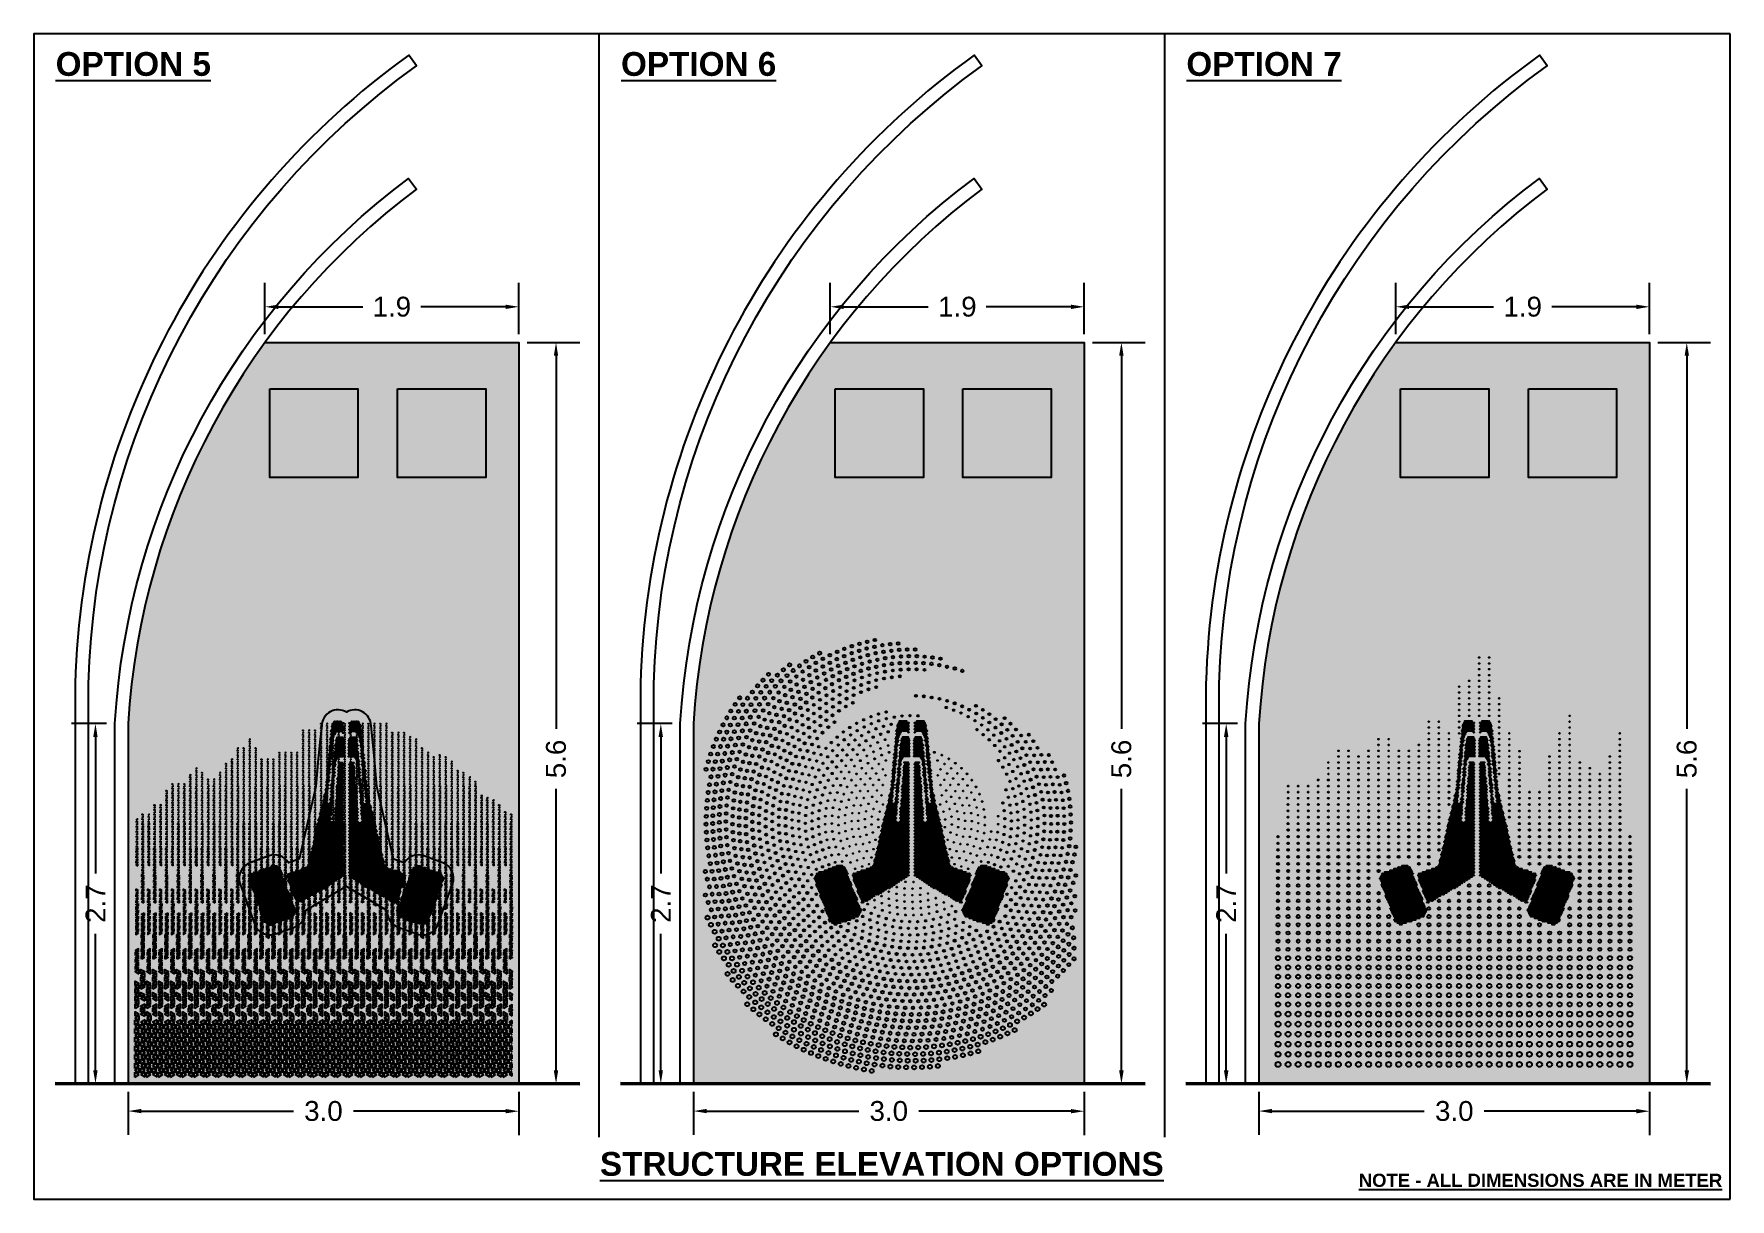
# Model space of a CAD drawing. Header units: metres. Extents: x 6 to 601, y -20 to 118.
# Drawn here: x 51.55 to 64.37, y 77.6 to 86.41 of the extents above; entities that cross this region are included whole.
import ezdxf

# ---------------------------------------------------------------- set-up
doc = ezdxf.new("R2010")
doc.units = ezdxf.units.M
doc.header["$MEASUREMENT"] = 0
doc.layers.add('picture layer', color=7, linetype='Continuous', true_color=0xffffff)
doc.layers.add('ProfileEdges', color=7, linetype='Continuous')
doc.styles.add('AR', font='arial.ttf')
doc.styles.get("Standard").update_dxf_attribs({"font": 'arial.ttf'})
doc.dimstyles.get("Standard").update_dxf_attribs({"dimtxt": 0.18, "dimasz": 0.18, "dimexe": 0.18, "dimexo": 0.0625, "dimgap": 0.09, "dimtad": 0, "dimdec": 4, "dimzin": 0, "dimdsep": 46, "dimtxsty": 'Standard', "dimcen": 0.09, "dimadec": 0, "dimazin": 0, "dimtfac": 1, "dimtdec": 4, "dimtofl": 0, "dimtmove": 0, "dimatfit": 3, "dimfxl": 1, "dimtolj": 1, "dimtzin": 0, "dimarcsym": 0})

msp = doc.modelspace()

# ---------------------------------------------------------------- texts
at = {"layer": 'ProfileEdges', "attachment_point": 1, "style": 'AR'}
for s, insert, char_height in [('{\\fArial|b1|i0|c0|p34;\\LOPTION 5}', (51.715, 86.271), 0.18), ('{\\fArial|b1|i0|c0|p34;\\LOPTION 6}', (55.988, 86.271), 0.18), ('{\\fArial|b1|i0|c0|p34;\\LOPTION 7}', (60.261, 86.271), 0.18), ('{\\fArial|b1|i0|c0|p34;\\LSTRUCTURE ELEVATION OPTIONS}', (55.829, 77.959), 0.18), ('{\\fArial|b1|i0|c0|p34;\\LNOTE - ALL DIMENSIONS ARE IN METER}', (61.564, 77.795), 0.1)]:
    msp.add_mtext_dynamic_manual_height_columns(s, width=8.96778, gutter_width=1, heights=[0], dxfattribs=dict(at, insert=insert, char_height=char_height))

# ---------------------------------------------------------------- blocks, each defined once
blk = doc.blocks.new('*D616')
at = {"color": 0, "lineweight": -2, "transparency": 16777216}
for p, q in [((55.278, 84.076), (55.677, 84.076)), ((55.497, 83.976), (55.497, 81.156)), ((55.497, 78.575), (55.497, 80.703)), ((55.278, 78.475), (55.677, 78.475))]:
    blk.add_line(p, q, dxfattribs=at)
at = {"color": 0, "transparency": 16777216}
for points in [[(55.48, 83.976), (55.513, 83.976), (55.497, 84.076)], [(55.48, 78.575), (55.513, 78.575), (55.497, 78.475)]]:
    blk.add_solid(points, dxfattribs=at)
at = {"layer": 'Defpoints', "color": 0, "transparency": 16777216}
for p in [(55.216, 84.076), (55.216, 78.475), (55.497, 78.475)]:
    blk.add_point(p, dxfattribs=at)
at = {"color": 0, "transparency": 16777216, "insert": (55.497, 80.929), "char_height": 0.15, "attachment_point": 5, "rotation": 90}
blk.add_mtext('\\A1;5.6', dxfattribs=at)
blk = doc.blocks.new('*D617')
at = {"color": 0, "lineweight": -2, "transparency": 16777216}
for p, q in [((52.263, 78.414), (52.263, 78.088)), ((55.216, 78.413), (55.216, 78.087)), ((52.363, 78.268), (53.513, 78.268)), ((55.116, 78.267), (53.966, 78.268))]:
    blk.add_line(p, q, dxfattribs=at)
at = {"color": 0, "transparency": 16777216}
for points in [[(52.363, 78.285), (52.363, 78.252), (52.263, 78.268)], [(55.116, 78.284), (55.116, 78.251), (55.216, 78.267)]]:
    blk.add_solid(points, dxfattribs=at)
at = {"layer": 'Defpoints', "color": 0, "transparency": 16777216}
for p in [(52.263, 78.476), (55.216, 78.475), (55.216, 78.267)]:
    blk.add_point(p, dxfattribs=at)
at = {"color": 0, "transparency": 16777216, "insert": (53.739, 78.268), "char_height": 0.15, "attachment_point": 5, "rotation": 359.9843}
blk.add_mtext('\\A1;3.0', dxfattribs=at)
blk = doc.blocks.new('*D618')
at = {"color": 0, "lineweight": -2, "transparency": 16777216}
for p, q in [((53.297, 84.139), (53.297, 84.526)), ((55.216, 84.139), (55.216, 84.526)), ((53.397, 84.346), (54.037, 84.346)), ((55.116, 84.346), (54.476, 84.346))]:
    blk.add_line(p, q, dxfattribs=at)
at = {"color": 0, "transparency": 16777216}
for points in [[(53.397, 84.362), (53.397, 84.329), (53.297, 84.346)], [(55.116, 84.362), (55.116, 84.329), (55.216, 84.346)]]:
    blk.add_solid(points, dxfattribs=at)
at = {"layer": 'Defpoints', "color": 0, "transparency": 16777216}
for p in [(55.216, 84.346), (53.297, 84.076), (55.216, 84.076)]:
    blk.add_point(p, dxfattribs=at)
at = {"color": 0, "transparency": 16777216, "insert": (54.256, 84.346), "char_height": 0.15, "attachment_point": 5}
blk.add_mtext('\\A1;1.9', dxfattribs=at)
blk = doc.blocks.new('*D619')
at = {"color": 0, "lineweight": -2, "transparency": 16777216}
for p, q in [((52.1, 81.196), (51.836, 81.196)), ((52.016, 81.096), (52.016, 80.064)), ((52.016, 78.576), (52.016, 79.608)), ((52.1, 78.476), (51.836, 78.476))]:
    blk.add_line(p, q, dxfattribs=at)
at = {"color": 0, "transparency": 16777216}
for points in [[(51.999, 81.096), (52.032, 81.096), (52.016, 81.196)], [(51.999, 78.576), (52.032, 78.576), (52.016, 78.476)]]:
    blk.add_solid(points, dxfattribs=at)
at = {"layer": 'Defpoints', "color": 0, "transparency": 16777216}
for p in [(52.163, 81.196), (52.016, 78.476), (52.163, 78.476)]:
    blk.add_point(p, dxfattribs=at)
at = {"color": 0, "transparency": 16777216, "insert": (52.016, 79.836), "char_height": 0.15, "attachment_point": 5, "rotation": 90}
blk.add_mtext('\\A1;2.7', dxfattribs=at)
blk = doc.blocks.new('triangular hole')
for p, q in [((103.627, 78.614), (103.627, 78.652)), ((103.627, 78.652), (103.66, 78.633)), ((103.627, 78.614), (103.66, 78.633))]:
    blk.add_line(p, q)
blk = doc.blocks.new('logo')
at = {"true_color": 0xffffff, "transparency": 33554661}
h = blk.add_hatch(color=7, dxfattribs=at)
h.dxf.hatch_style = 1
h.paths.add_polyline_path([(118.233, 83.06), (117.566, 83.06), (117.566, 82.39), (118.233, 82.39)])
blk.add_lwpolyline([(117.566, 83.06), (118.233, 83.06), (118.233, 82.39), (117.566, 82.39)], close=True)
blk = doc.blocks.new('*D1067')
at = {"color": 0, "lineweight": -2, "transparency": 16777216}
for p, q in [((59.552, 84.076), (59.95, 84.076)), ((59.77, 83.976), (59.77, 81.156)), ((59.77, 78.575), (59.77, 80.703)), ((59.552, 78.475), (59.95, 78.475))]:
    blk.add_line(p, q, dxfattribs=at)
at = {"color": 0, "transparency": 16777216}
for points in [[(59.753, 83.976), (59.787, 83.976), (59.77, 84.076)], [(59.753, 78.575), (59.787, 78.575), (59.77, 78.475)]]:
    blk.add_solid(points, dxfattribs=at)
at = {"layer": 'Defpoints', "color": 0, "transparency": 16777216}
for p in [(59.489, 84.076), (59.489, 78.475), (59.77, 78.475)]:
    blk.add_point(p, dxfattribs=at)
at = {"color": 0, "transparency": 16777216, "insert": (59.77, 80.929), "char_height": 0.15, "attachment_point": 5, "rotation": 90}
blk.add_mtext('\\A1;5.6', dxfattribs=at)
blk = doc.blocks.new('*D1068')
at = {"color": 0, "lineweight": -2, "transparency": 16777216}
for p, q in [((56.536, 78.414), (56.536, 78.088)), ((59.489, 78.413), (59.489, 78.087)), ((56.636, 78.268), (57.786, 78.268)), ((59.389, 78.267), (58.239, 78.268))]:
    blk.add_line(p, q, dxfattribs=at)
at = {"color": 0, "transparency": 16777216}
for points in [[(56.636, 78.285), (56.636, 78.252), (56.536, 78.268)], [(59.389, 78.284), (59.389, 78.251), (59.489, 78.267)]]:
    blk.add_solid(points, dxfattribs=at)
at = {"layer": 'Defpoints', "color": 0, "transparency": 16777216}
for p in [(56.536, 78.476), (59.489, 78.475), (59.489, 78.267)]:
    blk.add_point(p, dxfattribs=at)
at = {"color": 0, "transparency": 16777216, "insert": (58.012, 78.268), "char_height": 0.15, "attachment_point": 5, "rotation": 359.9843}
blk.add_mtext('\\A1;3.0', dxfattribs=at)
blk = doc.blocks.new('*D1069')
at = {"color": 0, "lineweight": -2, "transparency": 16777216}
for p, q in [((57.57, 84.139), (57.57, 84.526)), ((59.489, 84.139), (59.489, 84.526)), ((57.67, 84.346), (58.31, 84.346)), ((59.389, 84.346), (58.749, 84.346))]:
    blk.add_line(p, q, dxfattribs=at)
at = {"color": 0, "transparency": 16777216}
for points in [[(57.67, 84.362), (57.67, 84.329), (57.57, 84.346)], [(59.389, 84.362), (59.389, 84.329), (59.489, 84.346)]]:
    blk.add_solid(points, dxfattribs=at)
at = {"layer": 'Defpoints', "color": 0, "transparency": 16777216}
for p in [(59.489, 84.346), (57.57, 84.076), (59.489, 84.076)]:
    blk.add_point(p, dxfattribs=at)
at = {"color": 0, "transparency": 16777216, "insert": (58.53, 84.346), "char_height": 0.15, "attachment_point": 5}
blk.add_mtext('\\A1;1.9', dxfattribs=at)
blk = doc.blocks.new('*D1070')
at = {"color": 0, "lineweight": -2, "transparency": 16777216}
for p, q in [((56.374, 81.196), (56.109, 81.196)), ((56.289, 81.096), (56.289, 80.064)), ((56.289, 78.576), (56.289, 79.608)), ((56.374, 78.476), (56.109, 78.476))]:
    blk.add_line(p, q, dxfattribs=at)
at = {"color": 0, "transparency": 16777216}
for points in [[(56.272, 81.096), (56.305, 81.096), (56.289, 81.196)], [(56.272, 78.576), (56.305, 78.576), (56.289, 78.476)]]:
    blk.add_solid(points, dxfattribs=at)
at = {"layer": 'Defpoints', "color": 0, "transparency": 16777216}
for p in [(56.436, 81.196), (56.289, 78.476), (56.436, 78.476)]:
    blk.add_point(p, dxfattribs=at)
at = {"color": 0, "transparency": 16777216, "insert": (56.289, 79.836), "char_height": 0.15, "attachment_point": 5, "rotation": 90}
blk.add_mtext('\\A1;2.7', dxfattribs=at)
blk = doc.blocks.new('*U1026')
blk.add_circle((0, 0), 0.01)
blk = doc.blocks.new('*U1027')
at = {"color": 0, "linetype": 'ByBlock', "lineweight": -2, "transparency": 16777216}
for p, rotation in [((66.614, 84.226), 201.4197616013719), ((66.67, 84.247), 198.5644739191331), ((66.728, 84.265), 195.7091862368945), ((66.786, 84.279), 192.8538985546557), ((66.845, 84.291), 189.9986108724171), ((66.904, 84.3), 187.1433231901785), ((66.964, 84.306), 184.2880355079397), ((67.024, 84.309), 181.4327478257012), ((67.084, 84.309), 178.5774601434627), ((67.144, 84.306), 175.7221724612237), ((67.203, 84.3), 172.8668847789849), ((67.263, 84.291), 170.011597096746), ((67.321, 84.279), 167.1563094145072), ((67.38, 84.265), 164.3010217322686), ((67.437, 84.247), 161.4457340500298), ((66.351, 84.083), 215.6962000125654), ((66.401, 84.117), 212.8409123303265), ((66.452, 84.148), 209.9856246480878), ((66.505, 84.177), 207.1303369658492), ((66.559, 84.203), 204.2750492836106), ((66.213, 83.968), 224.2620630592818), ((66.257, 84.009), 221.4067753770429), ((66.303, 84.047), 218.5514876948041), ((66.094, 83.833), 232.8279261059983), ((66.132, 83.88), 229.9726384237596), ((66.172, 83.925), 227.1173507415207), ((66.027, 83.734), 238.5385014704758), ((66.059, 83.784), 235.683213788237), ((65.945, 83.574), 247.1043645171914), ((65.969, 83.629), 244.2490768349529), ((65.997, 83.682), 241.3937891527144), ((65.904, 83.461), 252.8149398816686), ((65.923, 83.518), 249.95965219943), ((68.205, 83.457), 106.9615160495693), ((65.874, 83.345), 258.5255152461459), ((65.887, 83.403), 255.6702275639072), ((68.221, 83.399), 104.1062283673305), ((68.235, 83.34), 101.2509406850917), ((65.856, 83.226), 264.2360906106234), ((65.863, 83.286), 261.3808029283846), ((68.245, 83.281), 98.39565300285315), ((68.252, 83.222), 95.54036532061446), ((65.85, 83.107), 269.9466659751006), ((65.851, 83.167), 267.091378292862), ((68.256, 83.162), 92.68507763837572), ((68.258, 83.102), 89.82978995613686), ((65.851, 83.047), 272.8019536573393), ((65.856, 82.987), 275.6572413395781), ((68.251, 82.982), 84.11921459165944), ((68.256, 83.042), 86.97450227389814), ((65.863, 82.927), 278.5125290218168), ((65.873, 82.868), 281.3678167040555), ((65.887, 82.81), 284.2231043862942), ((68.22, 82.805), 75.55335154494352), ((68.233, 82.864), 78.408639227182), ((68.244, 82.923), 81.2639269094207), ((65.903, 82.752), 287.0783920685329), ((65.922, 82.695), 289.9336797507718), ((68.184, 82.691), 69.84277618046609), ((68.203, 82.747), 72.69806386270481), ((65.944, 82.639), 292.7889674330105), ((65.968, 82.584), 295.6442551152493), ((68.137, 82.58), 64.13220081598902), ((68.162, 82.635), 66.98748849822763), ((65.996, 82.531), 298.4995427974883), ((66.026, 82.479), 301.3548304797274), ((66.058, 82.429), 304.210118161966), ((68.047, 82.425), 55.5663377692734), ((68.08, 82.475), 58.42162545151186), ((68.11, 82.527), 61.27691313375031), ((66.093, 82.38), 307.0654058442045), ((66.13, 82.333), 309.9206935264431), ((67.974, 82.329), 49.85576240479671), ((68.012, 82.376), 52.71105008703505), ((66.17, 82.288), 312.7759812086818), ((66.212, 82.245), 315.6312688909205), ((66.256, 82.204), 318.4865565731592), ((66.302, 82.165), 321.3418442553979), ((67.802, 82.162), 38.43461167584184), ((67.848, 82.201), 41.2898993580807), ((67.892, 82.242), 44.14518704031941), ((67.934, 82.284), 47.00047472255811), ((66.349, 82.129), 324.197131937637), ((66.399, 82.095), 327.0524196198754), ((66.45, 82.064), 329.9077073021141), ((66.503, 82.035), 332.7629949843528), ((67.601, 82.033), 27.01346094688735), ((67.653, 82.061), 29.86874862912579), ((67.705, 82.093), 32.72403631136441), ((67.754, 82.126), 35.57932399360311), ((66.557, 82.009), 335.6182826665913), ((66.612, 81.985), 338.4735703488298), ((66.668, 81.965), 341.3288580310684), ((66.726, 81.947), 344.1841457133071), ((66.784, 81.932), 347.039433395546), ((66.843, 81.92), 349.8947210777845), ((66.902, 81.911), 352.7500087600231), ((67.201, 81.911), 7.02644717121655), ((67.26, 81.919), 9.881734853455248), ((67.319, 81.931), 12.73702253569399), ((67.377, 81.946), 15.59231021793258), ((67.435, 81.963), 18.44759790017105), ((67.491, 81.984), 21.30288558240989), ((67.547, 82.007), 24.1581732646486), ((66.962, 81.905), 355.6052964422619), ((67.021, 81.902), 358.4605841245007), ((67.081, 81.902), 1.315871806739016), ((67.141, 81.905), 4.171159488977735)]:
    blk.add_blockref('*U1026', p, dxfattribs=dict(at, rotation=rotation))
blk = doc.blocks.new('*U1028')
blk.add_circle((0, 0), 0.008)
blk = doc.blocks.new('*U1029')
at = {"color": 0, "linetype": 'ByBlock', "lineweight": -2, "transparency": 16777216}
for p, rotation in [((66.793, 84.23), 193.0401816910787), ((66.852, 84.242), 190.0611806351158), ((66.912, 84.251), 187.0821795791529), ((66.971, 84.257), 184.1031785231899), ((67.031, 84.259), 181.1241774672269), ((67.091, 84.259), 178.1451764112643), ((67.151, 84.255), 175.1661753553014), ((66.461, 84.096), 210.9141880268564), ((66.513, 84.125), 207.9351869708935), ((66.567, 84.152), 204.9561859149303), ((66.622, 84.176), 201.9771848589673), ((66.678, 84.197), 198.9981838030044), ((66.735, 84.215), 196.0191827470416), ((66.314, 83.991), 219.8511911947452), ((66.361, 84.029), 216.8721901387823), ((66.41, 84.063), 213.8931890828192), ((66.186, 83.866), 228.7881943626344), ((66.226, 83.91), 225.8091933066712), ((66.269, 83.952), 222.8301922507081), ((66.078, 83.722), 237.7251975305231), ((66.111, 83.772), 234.7461964745602), ((66.147, 83.82), 231.7671954185974), ((66.019, 83.617), 243.6831996424488), ((66.047, 83.67), 240.7041985864859), ((68.091, 83.612), 116.0452820075594), ((65.953, 83.45), 252.6202028103374), ((65.972, 83.507), 249.6412017543746), ((65.994, 83.563), 246.6622006984117), ((68.116, 83.558), 113.0662809515963), ((68.138, 83.502), 110.0872798956331), ((65.923, 83.334), 258.5782049222634), ((65.936, 83.393), 255.5992038663003), ((68.157, 83.445), 107.1082788396702), ((68.173, 83.387), 104.1292777837074), ((68.186, 83.329), 101.1502767277445), ((65.905, 83.215), 264.5362070341891), ((65.912, 83.275), 261.5572059782264), ((68.196, 83.27), 98.17127567178147), ((68.203, 83.21), 95.19227461581836), ((65.9, 83.096), 270.4942091461147), ((65.901, 83.156), 267.5152080901519), ((68.207, 83.15), 92.21327355985551), ((68.208, 83.09), 89.23427250389261), ((65.902, 83.036), 273.4732102020777), ((65.907, 82.976), 276.4522112580408), ((68.2, 82.97), 83.27627039196673), ((68.205, 83.03), 86.25527144792974), ((65.915, 82.916), 279.431212314004), ((65.927, 82.857), 282.4102133699671), ((68.18, 82.852), 77.31826828004098), ((68.191, 82.911), 80.29726933600385), ((65.941, 82.799), 285.38921442593), ((65.959, 82.742), 288.3682154818928), ((65.979, 82.685), 291.3472165378556), ((68.127, 82.68), 68.38126511215235), ((68.147, 82.737), 71.3602661681151), ((68.165, 82.794), 74.33926722407797), ((66.002, 82.63), 294.3262175938186), ((66.028, 82.576), 297.3052186497817), ((68.077, 82.571), 62.42326300022685), ((68.103, 82.625), 65.4022640561896), ((66.057, 82.524), 300.2842197057448), ((66.089, 82.473), 303.2632207617077), ((66.123, 82.423), 306.2422218176704), ((68.016, 82.468), 56.46526088830072), ((68.048, 82.519), 59.44426194426384), ((66.16, 82.376), 309.221222873633), ((66.199, 82.33), 312.2002239295959), ((67.905, 82.326), 47.52825772041136), ((67.944, 82.372), 50.50725877637447), ((67.981, 82.419), 53.4862598323376), ((66.24, 82.287), 315.1792249855588), ((66.284, 82.246), 318.158226041522), ((66.33, 82.207), 321.137227097485), ((66.377, 82.171), 324.1162281534479), ((67.726, 82.167), 35.61225349655923), ((67.774, 82.204), 38.59125455252237), ((67.82, 82.242), 41.57025560848548), ((67.863, 82.283), 44.54925666444835), ((66.427, 82.137), 327.0952292094108), ((66.478, 82.105), 330.0742302653737), ((66.531, 82.077), 333.0532313213367), ((66.585, 82.051), 336.0322323772997), ((67.518, 82.049), 23.69624927270734), ((67.572, 82.074), 26.67525032867035), ((67.625, 82.103), 29.65425138463347), ((67.676, 82.134), 32.63325244059634), ((66.64, 82.028), 339.0112334332626), ((66.697, 82.008), 341.9902344892257), ((66.755, 81.991), 344.9692355451886), ((66.813, 81.977), 347.9482366011515), ((66.872, 81.966), 350.9272376571144), ((66.931, 81.958), 353.9062387130775), ((66.991, 81.953), 356.8852397690405), ((67.051, 81.952), 359.8642408250041), ((67.111, 81.953), 2.843241880966596), ((67.171, 81.957), 5.822242936929459), ((67.23, 81.965), 8.801243992892337), ((67.289, 81.976), 11.78024504885534), ((67.348, 81.99), 14.75924610481835), ((67.405, 82.006), 17.73824716078135), ((67.462, 82.026), 20.71724821674435)]:
    blk.add_blockref('*U1028', p, dxfattribs=dict(at, rotation=rotation))
blk = doc.blocks.new('*U1009')
blk.add_circle((0, 0), 0.008)
blk = doc.blocks.new('*U1010')
at = {"color": 0, "linetype": 'ByBlock', "lineweight": -2, "transparency": 16777216}
for p, rotation in [((66.562, 84.094), 206.4764296124523), ((66.616, 84.119), 203.3625091915599), ((66.672, 84.141), 200.2485887706679), ((66.729, 84.16), 197.1346683497759), ((66.786, 84.177), 194.0207479288839), ((66.845, 84.19), 190.9068275079921), ((66.904, 84.199), 187.7929070871002), ((66.964, 84.206), 184.6789866662083), ((66.36, 83.964), 218.9321112960203), ((66.408, 84.001), 215.8181908751284), ((66.457, 84.034), 212.7042704542366), ((66.509, 84.066), 209.5903500333446), ((66.23, 83.84), 228.2738725586966), ((66.271, 83.884), 225.1599521378045), ((66.314, 83.925), 222.0460317169124), ((66.155, 83.747), 234.5017134004806), ((66.191, 83.794), 231.3877929795886), ((67.939, 83.766), 126.7292674927325), ((67.973, 83.717), 123.6153470718404), ((66.063, 83.592), 243.8434746631563), ((66.091, 83.645), 240.7295542422644), ((66.122, 83.697), 237.6156338213726), ((68.005, 83.666), 120.5014266509484), ((68.034, 83.613), 117.3875062300564), ((66.016, 83.482), 250.0713155049404), ((66.038, 83.538), 246.9573950840483), ((68.06, 83.559), 114.2735858091643), ((68.083, 83.504), 111.1596653882722), ((68.103, 83.447), 108.0457449673804), ((65.981, 83.367), 256.2991563467243), ((65.997, 83.425), 253.1852359258325), ((68.121, 83.39), 104.9318245464884), ((68.134, 83.332), 101.8179041255963), ((65.959, 83.249), 262.5269971885079), ((65.969, 83.308), 259.4130767676161), ((68.145, 83.273), 98.70398370470427), ((68.153, 83.213), 95.59006328381243), ((65.95, 83.129), 268.7548380302917), ((65.95, 83.07), 271.8687584511837), ((65.953, 83.189), 265.6409176093997), ((68.157, 83.153), 92.47614286292045), ((68.158, 83.093), 89.36222244202824), ((65.954, 83.01), 274.9826788720755), ((65.961, 82.95), 278.0965992929675), ((68.15, 82.974), 83.13438160024415), ((68.155, 83.033), 86.24830202113624), ((65.971, 82.891), 281.2105197138594), ((65.984, 82.832), 284.3244401347513), ((68.129, 82.855), 76.90654075846018), ((68.141, 82.914), 80.02046117935217), ((66.001, 82.775), 287.4383605556433), ((66.02, 82.718), 290.5522809765353), ((68.074, 82.684), 67.56477949578436), ((68.096, 82.74), 70.67869991667645), ((68.114, 82.797), 73.79262033756844), ((66.043, 82.662), 293.6662013974274), ((66.068, 82.608), 296.7801218183195), ((66.097, 82.555), 299.8940422392116), ((68.023, 82.576), 61.33693865400016), ((68.05, 82.629), 64.45085907489226), ((66.128, 82.504), 303.0079626601035), ((66.162, 82.455), 306.1218830809953), ((67.924, 82.426), 51.99517739132388), ((67.959, 82.474), 55.10909781221596), ((67.992, 82.524), 58.22301823310807), ((66.199, 82.407), 309.2358035018872), ((66.238, 82.362), 312.3497239227793), ((66.28, 82.319), 315.4636443436713), ((67.802, 82.294), 42.65341612864757), ((67.845, 82.335), 45.76733654953966), ((67.886, 82.379), 48.88125697043176), ((66.323, 82.278), 318.5775647645634), ((66.369, 82.239), 321.6914851854552), ((66.418, 82.203), 324.8054056063472), ((66.467, 82.17), 327.9193260272392), ((67.66, 82.183), 33.31165486597162), ((67.709, 82.217), 36.42557528686362), ((67.757, 82.254), 39.53949570775547), ((66.519, 82.14), 331.0332464481314), ((66.572, 82.112), 334.1471668690234), ((66.627, 82.087), 337.2610872899154), ((66.683, 82.066), 340.3750077108073), ((66.74, 82.047), 343.4889281316991), ((67.333, 82.037), 14.62813234061938), ((67.39, 82.054), 17.74205276151159), ((67.447, 82.074), 20.85597318240357), ((67.502, 82.097), 23.96989360329555), ((67.556, 82.123), 27.08381402418765), ((67.609, 82.151), 30.19773444507965), ((66.798, 82.032), 346.6028485525912), ((66.857, 82.019), 349.7167689734833), ((66.916, 82.01), 352.8306893943753), ((66.976, 82.004), 355.9446098152675), ((67.036, 82.002), 359.0585302361602), ((67.096, 82.002), 2.172450657051518), ((67.156, 82.006), 5.286371077943246), ((67.215, 82.013), 8.400291498835259), ((67.274, 82.024), 11.51421191972726)]:
    blk.add_blockref('*U1009', p, dxfattribs=dict(at, rotation=rotation))
blk = doc.blocks.new('*U1031')
blk.add_circle((0, 0), 0.008)
blk = doc.blocks.new('*U1032')
at = {"color": 0, "linetype": 'ByBlock', "lineweight": -2, "transparency": 16777216}
for p, rotation in [((66.671, 84.087), 201.3148764678595), ((66.727, 84.108), 198.0532358999159), ((66.785, 84.125), 194.7915953319724), ((66.459, 83.976), 214.3614387396343), ((66.509, 84.008), 211.0997981716906), ((66.562, 84.038), 207.8381576037469), ((66.615, 84.064), 204.5765170358032), ((66.32, 83.862), 224.1463604434653), ((66.364, 83.902), 220.8847198755218), ((66.41, 83.94), 217.623079307578), ((67.757, 83.89), 138.1241681507257), ((67.801, 83.849), 134.862527582782), ((66.202, 83.726), 233.9312821472959), ((66.239, 83.774), 230.6696415793523), ((66.278, 83.819), 227.4080010114087), ((67.842, 83.805), 131.6008870148382), ((67.881, 83.759), 128.3392464468945), ((67.916, 83.711), 125.077605878951), ((66.137, 83.625), 240.4545632831833), ((66.168, 83.677), 237.1929227152396), ((67.949, 83.661), 121.8159653110071), ((67.98, 83.609), 118.5543247430637), ((66.062, 83.462), 250.239484987014), ((66.084, 83.518), 246.9778444190702), ((66.109, 83.572), 243.7162038511267), ((68.007, 83.556), 115.2926841751202), ((68.031, 83.501), 112.0310436071765), ((66.028, 83.347), 256.7627661229011), ((66.043, 83.405), 253.5011255549576), ((68.052, 83.445), 108.7694030392329), ((68.069, 83.387), 105.5077624712894), ((68.084, 83.329), 102.2461219033459), ((66.007, 83.229), 263.2860472587882), ((66.016, 83.288), 260.0244066908447), ((68.095, 83.27), 98.9844813354025), ((68.103, 83.211), 95.72284076745912), ((66, 83.109), 269.8093283946752), ((66.002, 83.169), 266.5476878267318), ((68.107, 83.151), 92.46120019951559), ((68.108, 83.091), 89.19955963157209), ((66.001, 83.049), 273.0709689626188), ((66.006, 82.989), 276.3326095305623), ((68.099, 82.971), 82.67627849568507), ((68.105, 83.031), 85.93791906362857), ((66.015, 82.93), 279.5942500985057), ((66.026, 82.871), 282.8558906664492), ((66.041, 82.813), 286.1175312343929), ((68.077, 82.853), 76.15299735979805), ((68.09, 82.912), 79.41463792774157), ((66.06, 82.756), 289.3791718023365), ((66.081, 82.7), 292.6408123702802), ((68.019, 82.683), 66.3680756559673), ((68.042, 82.739), 69.62971622391103), ((68.061, 82.795), 72.89135679185455), ((66.106, 82.645), 295.902452938224), ((66.133, 82.592), 299.1640935061677), ((67.965, 82.576), 59.84479452008017), ((67.994, 82.629), 63.10643508802379), ((66.164, 82.54), 302.4257340741113), ((66.198, 82.491), 305.6873746420548), ((66.234, 82.443), 308.9490152099984), ((67.862, 82.429), 50.05987281624965), ((67.899, 82.476), 53.32151338419327), ((67.934, 82.525), 56.58315395213677), ((66.273, 82.397), 312.2106557779421), ((66.315, 82.354), 315.4722963458858), ((66.359, 82.313), 318.7339369138296), ((67.735, 82.301), 40.2749511124189), ((67.78, 82.341), 43.53659168036241), ((67.822, 82.384), 46.79823224830591), ((66.405, 82.275), 321.9955774817733), ((66.453, 82.239), 325.2572180497168), ((66.503, 82.207), 328.5188586176601), ((66.555, 82.177), 331.7804991856034), ((67.536, 82.168), 27.22838884064464), ((67.589, 82.197), 30.49002940858807), ((67.639, 82.229), 33.75166997653155), ((67.688, 82.264), 37.01331054447519), ((66.609, 82.15), 335.042139753547), ((66.664, 82.126), 338.3037803214904), ((66.721, 82.106), 341.5654208894341), ((66.778, 82.088), 344.8270614573779), ((66.836, 82.074), 348.0887020253215), ((66.895, 82.063), 351.3503425932652), ((66.955, 82.056), 354.6119831612089), ((67.015, 82.052), 357.8736237291528), ((67.075, 82.052), 1.13526429709624), ((67.135, 82.055), 4.396904865039885), ((67.194, 82.061), 7.658545432983378), ((67.253, 82.071), 10.92018600092701), ((67.312, 82.084), 14.18182656887051), ((67.37, 82.1), 17.44346713681403), ((67.426, 82.12), 20.70510770475764), ((67.482, 82.142), 23.96674827270114)]:
    blk.add_blockref('*U1031', p, dxfattribs=dict(at, rotation=rotation))
blk = doc.blocks.new('*U1033')
blk.add_circle((0, 0), 0.008)
blk = doc.blocks.new('*U1034')
at = {"color": 0, "linetype": 'ByBlock', "lineweight": -2, "transparency": 16777216}
for p, rotation in [((66.556, 83.978), 209.7080091167614), ((66.609, 84.006), 206.28393513912), ((67.54, 83.984), 151.0265191491943), ((66.364, 83.835), 223.404305027327), ((66.409, 83.875), 219.9802310496856), ((66.456, 83.912), 216.5561570720442), ((66.505, 83.946), 213.1320830944028), ((67.592, 83.953), 147.6024451715531), ((67.641, 83.92), 144.1783711939119), ((67.689, 83.883), 140.7542972162707), ((67.734, 83.844), 137.3302232386294), ((66.282, 83.747), 230.2524529826097), ((66.322, 83.792), 226.8283790049684), ((67.777, 83.802), 133.9061492609881), ((67.817, 83.757), 130.4820752833466), ((67.855, 83.711), 127.0580013057052), ((66.18, 83.6), 240.5246749155338), ((66.211, 83.651), 237.1006009378924), ((66.245, 83.7), 233.676526960251), ((67.89, 83.662), 123.6339273280639), ((67.921, 83.611), 120.2098533504225), ((66.127, 83.492), 247.3728228708161), ((66.152, 83.546), 243.9487488931749), ((67.95, 83.558), 116.7857793727814), ((67.975, 83.504), 113.3617053951402), ((67.998, 83.448), 109.9376314174989), ((66.073, 83.32), 257.6450448037398), ((66.088, 83.379), 254.2209708260984), ((66.106, 83.436), 250.7968968484572), ((68.016, 83.391), 106.5135574398575), ((68.032, 83.333), 103.0894834622164), ((66.054, 83.202), 264.4931927590222), ((66.062, 83.261), 261.069118781381), ((68.044, 83.274), 99.66540948457549), ((68.052, 83.215), 96.24133550693425), ((66.05, 83.142), 267.9172667366635), ((66.05, 83.082), 271.3413407143045), ((68.057, 83.155), 92.81726152929288), ((68.058, 83.095), 89.39318755165154), ((66.053, 83.022), 274.7654146919456), ((66.06, 82.962), 278.1894886695868), ((68.049, 82.975), 82.54503959636936), ((68.055, 83.035), 85.96911357401049), ((66.07, 82.903), 281.6135626472282), ((66.084, 82.845), 285.0376366248695), ((68.027, 82.857), 75.69689164108664), ((68.04, 82.916), 79.120965618728), ((66.101, 82.788), 288.4617106025109), ((66.122, 82.731), 291.8857845801522), ((66.146, 82.676), 295.3098585577936), ((67.967, 82.688), 65.42466970816248), ((67.99, 82.743), 68.84874368580383), ((68.01, 82.8), 72.2728176634453), ((66.173, 82.623), 298.733932535435), ((66.204, 82.571), 302.1580065130762), ((67.911, 82.582), 58.57652175287976), ((67.94, 82.634), 62.00059573052111), ((66.237, 82.521), 305.5820804907175), ((66.274, 82.474), 309.0061544683589), ((66.313, 82.428), 312.4302284460002), ((67.803, 82.438), 48.30429981995548), ((67.842, 82.484), 51.72837379759685), ((67.878, 82.532), 55.15244777523841), ((66.355, 82.385), 315.8543024236416), ((66.399, 82.345), 319.278376401283), ((66.445, 82.307), 322.7024503789243), ((67.672, 82.315), 38.03207788703143), ((67.719, 82.353), 41.45615186467278), ((67.762, 82.394), 44.88022584231413), ((66.494, 82.272), 326.1265243565657), ((66.545, 82.24), 329.5505983342072), ((66.598, 82.211), 332.9746723118483), ((66.652, 82.185), 336.3987462894895), ((67.412, 82.168), 20.91170799882508), ((67.468, 82.191), 24.33578197646645), ((67.521, 82.217), 27.7598559541078), ((67.574, 82.247), 31.18392993174892), ((67.624, 82.279), 34.60800390939009), ((66.708, 82.163), 339.8228202671308), ((66.764, 82.144), 343.2468942447719), ((66.822, 82.129), 346.6709682224131), ((66.881, 82.116), 350.0950422000544), ((66.94, 82.108), 353.5191161776956), ((67, 82.103), 356.9431901553368), ((67.06, 82.102), 0.3672641329768738), ((67.12, 82.104), 3.791338110618899), ((67.18, 82.109), 7.21541208826019), ((67.239, 82.119), 10.63948606590143), ((67.298, 82.132), 14.0635600435427), ((67.356, 82.148), 17.48763402118383)]:
    blk.add_blockref('*U1033', p, dxfattribs=dict(at, rotation=rotation))
blk = doc.blocks.new('*U999')
blk.add_circle((0, 0), 0.008)
blk = doc.blocks.new('*U1000')
at = {"color": 0, "linetype": 'ByBlock', "lineweight": -2, "transparency": 16777216}
for p, rotation in [((66.519, 82.316), 325.8933813332081), ((66.57, 82.284), 329.4969154059145), ((66.622, 82.255), 333.1004494786209), ((66.677, 82.229), 336.7039835513274), ((66.732, 82.207), 340.3075176240338), ((66.789, 82.189), 343.9110516967401), ((66.848, 82.174), 347.5145857694463), ((67.264, 82.175), 12.73932427839062), ((67.322, 82.19), 16.3428583510969), ((67.379, 82.209), 19.94639242380318), ((67.435, 82.231), 23.54992649650955), ((67.489, 82.257), 27.15346056921602), ((67.542, 82.286), 30.75699464192241), ((66.907, 82.163), 351.1181198421526), ((66.966, 82.156), 354.721653914859), ((67.026, 82.152), 358.3251879875652), ((67.086, 82.152), 1.928722060271409), ((67.146, 82.156), 5.532256132977938), ((67.205, 82.164), 9.135790205684337)]:
    blk.add_blockref('*U999', p, dxfattribs=dict(at, rotation=rotation))
blk = doc.blocks.new('*U1041')
blk.add_circle((0, 0), 0.006)
blk = doc.blocks.new('*U1042')
at = {"color": 0, "linetype": 'ByBlock', "lineweight": -2, "transparency": 16777216}
for p, rotation in [((66.899, 83.843), 11.85030636702798), ((66.625, 83.726), 34.64724314632136), ((66.676, 83.758), 30.08785579046256), ((66.729, 83.786), 25.52846843460388), ((66.784, 83.81), 20.96908107874527), ((66.841, 83.829), 16.40969372288658), ((66.491, 83.607), 48.3254052138974), ((66.532, 83.65), 43.76601785803876), ((66.577, 83.69), 39.20663050218009), ((66.388, 83.459), 62.00356728147366), ((66.418, 83.511), 57.44417992561485), ((66.453, 83.56), 52.88479256975604), ((66.34, 83.349), 71.1223419931912), ((66.362, 83.405), 66.56295463733247), ((66.311, 83.233), 80.24111670490849), ((66.323, 83.292), 75.68172934904985), ((66.3, 83.114), 89.35989141662587), ((66.303, 83.174), 84.80050406076714), ((66.302, 83.054), 93.91927877248462), ((66.308, 82.994), 98.47866612834326), ((66.319, 82.935), 103.0380534842018), ((66.335, 82.878), 107.5974408400606), ((66.355, 82.821), 112.1568281959194), ((66.38, 82.767), 116.716215551778)]:
    blk.add_blockref('*U1041', p, dxfattribs=dict(at, rotation=rotation))
blk = doc.blocks.new('*U997')
blk.add_circle((0, 0), 0.006)
blk = doc.blocks.new('*U998')
at = {"color": 0, "linetype": 'ByBlock', "lineweight": -2, "transparency": 16777216}
for p, rotation in [((66.709, 83.719), 29.2901640657451), ((66.763, 83.747), 24.4069534279139), ((66.819, 83.769), 19.5237427900827), ((66.876, 83.787), 14.64053215225159), ((66.565, 83.612), 43.93979597923866), ((66.61, 83.652), 39.05658534140748), ((66.658, 83.688), 34.17337470357627), ((66.453, 83.472), 58.58942789273254), ((66.486, 83.522), 53.70621725490113), ((66.524, 83.569), 48.82300661706986), ((66.399, 83.365), 68.35584916839517), ((66.424, 83.42), 63.47263853056389), ((66.365, 83.25), 78.12227044405778), ((66.38, 83.309), 73.2390598062265), ((66.35, 83.131), 87.8886917197201), ((66.351, 83.071), 92.77190235755121), ((66.355, 83.191), 83.00548108188897), ((66.356, 83.012), 97.65511299538231), ((66.367, 82.953), 102.5383236332136), ((66.382, 82.895), 107.421534271045), ((66.402, 82.838), 112.3047449088763), ((66.428, 82.784), 117.1879555467075)]:
    blk.add_blockref('*U997', p, dxfattribs=dict(at, rotation=rotation))
blk = doc.blocks.new('*U1035')
blk.add_circle((0, 0), 0.006)
blk = doc.blocks.new('*U1036')
at = {"color": 0, "linetype": 'ByBlock', "lineweight": -2, "transparency": 16777216}
for p, rotation in [((66.578, 82.337), 328.2224105844752), ((66.63, 82.307), 332.025256683408), ((67.493, 82.315), 29.06794816739852), ((66.684, 82.281), 335.8281027823407), ((66.739, 82.258), 339.6309488812734), ((66.796, 82.239), 343.433794980206), ((66.854, 82.224), 347.2366410791385), ((66.913, 82.213), 351.0394871780711), ((66.973, 82.205), 354.8423332770038), ((67.032, 82.202), 358.6451793759368), ((67.092, 82.202), 2.448025474869226), ((67.152, 82.207), 6.250871573802094), ((67.212, 82.215), 10.05371767273475), ((67.27, 82.228), 13.85656377166741), ((67.328, 82.244), 17.65940987060016), ((67.385, 82.264), 21.46225596953293), ((67.44, 82.288), 25.26510206846565)]:
    blk.add_blockref('*U1035', p, dxfattribs=dict(at, rotation=rotation))
blk = doc.blocks.new('*U1037')
blk.add_circle((0, 0), 0.006)
blk = doc.blocks.new('*U1038')
at = {"color": 0, "linetype": 'ByBlock', "lineweight": -2, "transparency": 16777216}
for p, rotation in [((66.639, 82.359), 330.9159579152873), ((66.692, 82.332), 334.9414548727881), ((66.747, 82.308), 338.9669518302888), ((67.335, 82.299), 19.22192140529681), ((67.391, 82.321), 23.24741836279761), ((67.445, 82.346), 27.27291532029842), ((66.804, 82.289), 342.9924487877897), ((66.862, 82.273), 347.0179457452905), ((66.921, 82.262), 351.0434427027916), ((66.98, 82.255), 355.0689396602925), ((67.04, 82.252), 359.0944366177936), ((67.1, 82.253), 3.119933575293774), ((67.16, 82.258), 7.145430532794445), ((67.219, 82.268), 11.1709274902952), ((67.278, 82.281), 15.196424447796)]:
    blk.add_blockref('*U1037', p, dxfattribs=dict(at, rotation=rotation))
blk = doc.blocks.new('*U1039')
blk.add_circle((0, 0), 0.006)
blk = doc.blocks.new('*U1040')
at = {"color": 0, "linetype": 'ByBlock', "lineweight": -2, "transparency": 16777216}
for p, rotation in [((66.683, 82.392), 332.5696579955841), ((66.738, 82.366), 336.8454989409339), ((66.794, 82.345), 341.1213398862835), ((66.851, 82.327), 345.3971808316333), ((66.91, 82.315), 349.6730217769831), ((66.969, 82.306), 353.9488627223328), ((67.029, 82.302), 358.2247036676825), ((67.089, 82.302), 2.50054461303185), ((67.149, 82.307), 6.776385558381644), ((67.208, 82.316), 11.05222650373139), ((67.266, 82.33), 15.3280674490812), ((67.324, 82.348), 19.60390839443108), ((67.379, 82.37), 23.87974933978078)]:
    blk.add_blockref('*U1039', p, dxfattribs=dict(at, rotation=rotation))
blk = doc.blocks.new('*U1019')
blk.add_circle((0, 0), 0.006)
blk = doc.blocks.new('*U1020')
at = {"color": 0, "linetype": 'ByBlock', "lineweight": -2, "transparency": 16777216}
for p, rotation in [((66.695, 82.443), 331.5420281235775), ((67.387, 82.429), 26.25467639388164), ((66.748, 82.416), 336.1014154794361), ((66.804, 82.394), 340.6608028352946), ((66.861, 82.376), 345.2201901911533), ((66.92, 82.363), 349.779577547012), ((66.979, 82.355), 354.3389649028708), ((67.039, 82.352), 358.8983522587293), ((67.099, 82.353), 3.457739614588032), ((67.159, 82.359), 8.017126970446926), ((67.218, 82.37), 12.57651432630558), ((67.276, 82.385), 17.13590168216428), ((67.333, 82.405), 21.69528903802299)]:
    blk.add_blockref('*U1019', p, dxfattribs=dict(at, rotation=rotation))
blk = doc.blocks.new('*U1021')
blk.add_circle((0, 0), 0.004)
blk = doc.blocks.new('*U1022')
at = {"color": 0, "linetype": 'ByBlock', "lineweight": -2, "transparency": 16777216}
for p, rotation in [((66.853, 83.728), 17.85800397853652), ((66.643, 83.615), 38.88419878965084), ((66.692, 83.65), 33.6276500868723), ((66.743, 83.681), 28.37110138409366), ((66.797, 83.707), 23.1145526813151), ((66.52, 83.484), 54.65384489798716), ((66.557, 83.531), 49.39729619520832), ((66.598, 83.575), 44.14074749242955), ((66.438, 83.325), 70.42349100632332), ((66.46, 83.38), 65.16694230354456), ((66.488, 83.433), 59.91039360076587), ((66.408, 83.209), 80.936588411881), ((66.42, 83.267), 75.6800397091021), ((66.4, 83.089), 91.44968581743859), ((66.401, 83.149), 86.19313711465983), ((66.404, 83.029), 96.70623452021731), ((66.414, 82.97), 101.9627832229962), ((66.429, 82.912), 107.2193319257748), ((66.449, 82.855), 112.4758806285535), ((66.475, 82.801), 117.7324293313321)]:
    blk.add_blockref('*U1021', p, dxfattribs=dict(at, rotation=rotation))
blk = doc.blocks.new('*U1023')
blk.add_circle((0, 0), 0.004)
blk = doc.blocks.new('*U1024')
at = {"color": 0, "linetype": 'ByBlock', "lineweight": -2, "transparency": 16777216}
for p, rotation in [((66.714, 83.605), 34.22023508072828), ((66.765, 83.636), 28.52853667265687), ((66.819, 83.662), 22.83683826458538), ((66.876, 83.683), 17.145139856514), ((66.582, 83.483), 51.29533030494233), ((66.622, 83.528), 45.60363189687085), ((66.666, 83.569), 39.91193348879951), ((66.492, 83.328), 68.37042552915652), ((66.517, 83.383), 62.67872712108517), ((66.547, 83.435), 56.98702871301376), ((66.459, 83.213), 79.75382234529911), ((66.473, 83.271), 74.06212393722781), ((66.45, 83.094), 91.13721916144168), ((66.452, 83.153), 85.44552075337032), ((66.454, 83.034), 96.82891756951317), ((66.464, 82.975), 102.5206159775844), ((66.48, 82.917), 108.2123143856558), ((66.502, 82.861), 113.9040127937272), ((66.529, 82.807), 119.5957112017986)]:
    blk.add_blockref('*U1023', p, dxfattribs=dict(at, rotation=rotation))
blk = doc.blocks.new('*U1011')
blk.add_circle((0, 0), 0.004)
blk = doc.blocks.new('*U1012')
at = {"color": 0, "linetype": 'ByBlock', "lineweight": -2, "transparency": 16777216}
for p, rotation in [((66.774, 83.583), 30.39013811712408), ((66.827, 83.611), 24.18474215235233), ((66.883, 83.632), 17.97934618758047), ((66.636, 83.469), 49.00632601143955), ((66.677, 83.512), 42.80093004666769), ((66.724, 83.55), 36.59553408189583), ((66.567, 83.371), 61.41711794098329), ((66.599, 83.422), 55.21172197621135), ((66.508, 83.201), 80.03330583529899), ((66.522, 83.26), 73.827909870527), ((66.542, 83.316), 67.62251390575514), ((66.5, 83.082), 92.44409776484288), ((66.501, 83.142), 86.23870180007097), ((66.506, 83.022), 98.64949372961475), ((66.518, 82.963), 104.8548896943866), ((66.537, 82.906), 111.0602856591584), ((66.561, 82.852), 117.2656816239304), ((66.592, 82.8), 123.4710775887023), ((66.627, 82.752), 129.6764735534743)]:
    blk.add_blockref('*U1011', p, dxfattribs=dict(at, rotation=rotation))
blk = doc.blocks.new('*U1013')
blk.add_circle((0, 0), 0.004)
blk = doc.blocks.new('*U1014')
at = {"color": 0, "linetype": 'ByBlock', "lineweight": -2, "transparency": 16777216}
for p, rotation in [((67.225, 83.632), 162.0206538124199), ((67.281, 83.611), 155.815257847648), ((67.334, 83.583), 149.609861882876), ((67.384, 83.55), 143.4044659181041), ((67.43, 83.512), 137.1990699533322), ((67.472, 83.469), 130.9936739885602), ((67.509, 83.422), 124.7882780237883), ((67.54, 83.371), 118.5828820590163), ((67.566, 83.316), 112.3774860942445), ((67.586, 83.26), 106.1720901294725), ((67.599, 83.201), 99.96669416470057), ((67.607, 83.142), 93.76129819992866), ((67.607, 83.082), 87.55590223515674), ((67.589, 82.963), 75.145110305613), ((67.602, 83.022), 81.35050627038488), ((67.546, 82.852), 62.7343183760691), ((67.571, 82.906), 68.93971434084104), ((67.48, 82.752), 50.3235264465252), ((67.516, 82.8), 56.52892241129715)]:
    blk.add_blockref('*U1013', p, dxfattribs=dict(at, rotation=rotation))
blk = doc.blocks.new('*U1015')
blk.add_circle((0, 0), 0.004)
blk = doc.blocks.new('*U1016')
at = {"color": 0, "linetype": 'ByBlock', "lineweight": -2, "transparency": 16777216}
for p, rotation in [((66.721, 82.485), 331.832645651145), ((66.776, 82.459), 336.7158562889763), ((66.832, 82.438), 341.5990669268076), ((67.245, 82.428), 15.78154139162604), ((67.302, 82.447), 20.66475202945717), ((67.357, 82.47), 25.54796266728846), ((66.889, 82.421), 346.4822775646388), ((66.948, 82.409), 351.36548820247), ((67.008, 82.403), 356.2486988403013), ((67.068, 82.402), 1.131909478132176), ((67.128, 82.405), 6.015120115963612), ((67.187, 82.414), 10.89833075379492)]:
    blk.add_blockref('*U1015', p, dxfattribs=dict(at, rotation=rotation))
blk = doc.blocks.new('*U1017')
blk.add_circle((0, 0), 0.004)
blk = doc.blocks.new('*U1018')
at = {"color": 0, "linetype": 'ByBlock', "lineweight": -2, "transparency": 16777216}
for p, rotation in [((66.773, 82.515), 334.5415391586943), ((66.828, 82.492), 339.7980878614729), ((66.885, 82.474), 345.0546365642514), ((66.944, 82.461), 350.3111852670302), ((67.003, 82.453), 355.567733969809), ((67.063, 82.452), 0.8242826725878657), ((67.123, 82.455), 6.080831375366351), ((67.182, 82.464), 11.33738007814504), ((67.241, 82.479), 16.59392878092369), ((67.297, 82.498), 21.85047748370235)]:
    blk.add_blockref('*U1017', p, dxfattribs=dict(at, rotation=rotation))
blk = doc.blocks.new('*U1043')
blk.add_circle((0, 0), 0.004)
blk = doc.blocks.new('*U1044')
at = {"color": 0, "linetype": 'ByBlock', "lineweight": -2, "transparency": 16777216}
for p, rotation in [((66.826, 82.546), 337.8131136229439), ((66.882, 82.526), 343.5048120310153), ((66.941, 82.512), 349.1965104390867), ((67, 82.504), 354.8882088471581), ((67.06, 82.502), 0.5799072552289426), ((67.12, 82.505), 6.271605663300615), ((67.179, 82.515), 11.96330407137198), ((67.237, 82.53), 17.65500247944334)]:
    blk.add_blockref('*U1043', p, dxfattribs=dict(at, rotation=rotation))
blk = doc.blocks.new('*U1045')
blk.add_circle((0, 0), 0.003)
blk = doc.blocks.new('*U1046')
at = {"color": 0, "linetype": 'ByBlock', "lineweight": -2, "transparency": 16777216}
for p, rotation in [((66.709, 83.473), 43.19573824758197), ((66.755, 83.511), 36.37471921959276), ((66.805, 83.544), 29.55370019160357), ((66.859, 83.57), 22.73268116361445), ((66.602, 83.329), 63.65879533154941), ((66.632, 83.381), 56.83777630356032), ((66.668, 83.429), 50.01675727557119), ((66.562, 83.216), 77.30083338752773), ((66.579, 83.274), 70.47981435953847), ((66.55, 83.097), 90.94287144350609), ((66.552, 83.157), 84.12185241551697), ((66.554, 83.037), 97.76389047149523), ((66.566, 82.979), 104.5849094994843), ((66.585, 82.922), 111.4059285274735), ((66.61, 82.867), 118.2269475554627), ((66.641, 82.816), 125.0479665834518), ((66.679, 82.769), 131.8689856114409)]:
    blk.add_blockref('*U1045', p, dxfattribs=dict(at, rotation=rotation))
blk = doc.blocks.new('*U1047')
blk.add_circle((0, 0), 0.003)
blk = doc.blocks.new('*U1048')
at = {"color": 0, "linetype": 'ByBlock', "lineweight": -2, "transparency": 16777216}
for p, rotation in [((66.786, 83.472), 36.15520972471499), ((66.837, 83.504), 28.58296578969851), ((66.665, 83.34), 58.87194152976436), ((66.7, 83.389), 51.29969759474794), ((66.74, 83.434), 43.72745365973153), ((66.617, 83.231), 74.01642939979716), ((66.638, 83.287), 66.44418546478073), ((66.6, 83.112), 89.16091726983), ((66.605, 83.172), 81.58867333481359), ((66.603, 83.052), 96.73316120484643), ((66.614, 82.993), 104.3054051398628), ((66.633, 82.936), 111.8776490748793), ((66.658, 82.882), 119.4498930098956), ((66.691, 82.832), 127.0221369449121), ((66.731, 82.787), 134.5943808799285)]:
    blk.add_blockref('*U1047', p, dxfattribs=dict(at, rotation=rotation))
blk = doc.blocks.new('*U1059')
blk.add_circle((0, 0), 0.003)
blk = doc.blocks.new('*U1060')
at = {"color": 0, "linetype": 'ByBlock', "lineweight": -2, "transparency": 16777216}
for p, rotation in [((66.856, 83.458), 29.27672234743307), ((66.724, 83.338), 54.80497862895143), ((66.762, 83.385), 46.2955598684453), ((66.806, 83.425), 37.78614110793919), ((66.67, 83.232), 71.82381614996358), ((66.693, 83.287), 63.31439738945754), ((66.65, 83.114), 88.84265367097575), ((66.656, 83.173), 80.33323491046968), ((66.653, 83.054), 97.35207243148177), ((66.665, 82.995), 105.8614911919879), ((66.686, 82.939), 114.370909952494), ((66.715, 82.886), 122.880328713), ((66.751, 82.838), 131.3897474735061)]:
    blk.add_blockref('*U1059', p, dxfattribs=dict(at, rotation=rotation))
blk = doc.blocks.new('*U1061')
blk.add_circle((0, 0), 0.003)
blk = doc.blocks.new('*U1062')
at = {"color": 0, "linetype": 'ByBlock', "lineweight": -2, "transparency": 16777216}
for p, rotation in [((66.792, 83.344), 47.65342308494554), ((66.836, 83.385), 37.94208571436121), ((66.728, 83.243), 67.07609782611422), ((66.756, 83.296), 57.36476045552986), ((66.7, 83.127), 86.4987725672829), ((66.709, 83.186), 76.78743519669858), ((66.702, 83.067), 96.21010993786719), ((66.713, 83.008), 105.9214473084515), ((66.735, 82.952), 115.6327846790358), ((66.765, 82.901), 125.34412204962)]:
    blk.add_blockref('*U1061', p, dxfattribs=dict(at, rotation=rotation))
blk = doc.blocks.new('*U1063')
blk.add_circle((0, 0), 0.003)
blk = doc.blocks.new('*U1064')
at = {"color": 0, "linetype": 'ByBlock', "lineweight": -2, "transparency": 16777216}
for p, rotation in [((66.766, 83.204), 71.0361098610257), ((66.791, 83.259), 59.72747698935684), ((66.826, 83.307), 48.418844117688), ((66.75, 83.086), 93.65337560436352), ((66.753, 83.146), 82.34474273269458), ((66.76, 83.027), 104.9620084760325), ((66.781, 82.971), 116.2706413477014)]:
    blk.add_blockref('*U1063', p, dxfattribs=dict(at, rotation=rotation))
blk = doc.blocks.new('*U1065')
blk.add_circle((0, 0), 0.003)
blk = doc.blocks.new('*U1066')
at = {"color": 0, "linetype": 'ByBlock', "lineweight": -2, "transparency": 16777216}
for p, rotation in [((67.281, 83.307), 131.5811558823035), ((67.316, 83.259), 120.2725230106346), ((67.341, 83.204), 108.9638901389656), ((67.355, 83.146), 97.65525726729673), ((67.357, 83.086), 86.34662439562784), ((67.326, 82.971), 63.72935865229003), ((67.347, 83.027), 75.03799152395888)]:
    blk.add_blockref('*U1065', p, dxfattribs=dict(at, rotation=rotation))
blk = doc.blocks.new('*U1051')
blk.add_circle((0, 0), 0.003)
blk = doc.blocks.new('*U1052')
at = {"color": 0, "linetype": 'ByBlock', "lineweight": -2, "transparency": 16777216}
for p, rotation in [((67.271, 83.385), 142.0579142856324), ((67.315, 83.344), 132.3465769150481), ((67.352, 83.296), 122.6352395444638), ((67.38, 83.243), 112.9239021738794), ((67.398, 83.186), 103.2125648032951), ((67.407, 83.127), 93.50122743271079), ((67.373, 82.952), 64.36721532095783), ((67.394, 83.008), 74.07855269154216), ((67.406, 83.067), 83.78989006212647), ((67.343, 82.901), 54.65587795037352)]:
    blk.add_blockref('*U1051', p, dxfattribs=dict(at, rotation=rotation))
blk = doc.blocks.new('*U1053')
blk.add_circle((0, 0), 0.003)
blk = doc.blocks.new('*U1054')
at = {"color": 0, "linetype": 'ByBlock', "lineweight": -2, "transparency": 16777216}
for p, rotation in [((67.251, 83.458), 150.7232776525618), ((67.301, 83.425), 142.2138588920557), ((67.346, 83.385), 133.7044401315495), ((67.384, 83.338), 125.1950213710436), ((67.415, 83.287), 116.6856026105376), ((67.438, 83.232), 108.1761838500315), ((67.452, 83.173), 99.66676508952544), ((67.458, 83.114), 91.15734632901936), ((67.442, 82.995), 74.13850880800732), ((67.454, 83.054), 82.64792756851335), ((67.357, 82.838), 48.61025252648896), ((67.393, 82.886), 57.11967128699509), ((67.422, 82.939), 65.6290900475012)]:
    blk.add_blockref('*U1053', p, dxfattribs=dict(at, rotation=rotation))
blk = doc.blocks.new('*U1055')
blk.add_circle((0, 0), 0.003)
blk = doc.blocks.new('*U1056')
at = {"color": 0, "linetype": 'ByBlock', "lineweight": -2, "transparency": 16777216}
for p, rotation in [((67.271, 83.504), 151.4170342102993), ((67.322, 83.472), 143.8447902752829), ((67.368, 83.434), 136.2725463402666), ((67.408, 83.389), 128.7003024052502), ((67.442, 83.34), 121.1280584702337), ((67.47, 83.287), 113.5558145352172), ((67.49, 83.231), 105.9835706002007), ((67.503, 83.172), 98.41132666518433), ((67.508, 83.112), 90.83908273016789), ((67.494, 82.993), 75.69459486013518), ((67.505, 83.052), 83.26683879515151), ((67.416, 82.832), 52.97786305508597), ((67.449, 82.882), 60.55010699010236), ((67.475, 82.936), 68.12235092511874), ((67.377, 82.787), 45.40561912006957)]:
    blk.add_blockref('*U1055', p, dxfattribs=dict(at, rotation=rotation))
blk = doc.blocks.new('*U1057')
blk.add_circle((0, 0), 0.003)
blk = doc.blocks.new('*U1058')
at = {"color": 0, "linetype": 'ByBlock', "lineweight": -2, "transparency": 16777216}
for p, rotation in [((67.249, 83.57), 157.267318836385), ((67.302, 83.544), 150.4462998083958), ((67.353, 83.511), 143.6252807804067), ((67.399, 83.473), 136.8042617524175), ((67.44, 83.429), 129.9832427244284), ((67.476, 83.381), 123.1622236964393), ((67.505, 83.329), 116.3412046684502), ((67.529, 83.274), 109.5201856404612), ((67.545, 83.216), 102.699166612472), ((67.555, 83.157), 95.87814758448285), ((67.558, 83.097), 89.05712855649364), ((67.542, 82.979), 75.4150905005153), ((67.553, 83.037), 82.23610952850441), ((67.466, 82.816), 54.95203341654759), ((67.498, 82.867), 61.7730524445367), ((67.523, 82.922), 68.59407147252602), ((67.429, 82.769), 48.13101438855842)]:
    blk.add_blockref('*U1057', p, dxfattribs=dict(at, rotation=rotation))
blk = doc.blocks.new('*U1001')
blk.add_circle((0, 0), 0.003)
blk = doc.blocks.new('*U1002')
at = {"color": 0, "linetype": 'ByBlock', "lineweight": -2, "transparency": 16777216}
for p, rotation in [((66.881, 82.579), 341.8701038486636), ((66.939, 82.563), 348.0754998134354), ((67.177, 82.565), 12.89708367252302), ((66.999, 82.554), 354.2808957782074), ((67.059, 82.552), 0.4862917429780357), ((67.118, 82.555), 6.691687707751187)]:
    blk.add_blockref('*U1001', p, dxfattribs=dict(at, rotation=rotation))
blk = doc.blocks.new('*U1003')
blk.add_circle((0, 0), 0.003)
blk = doc.blocks.new('*U1004')
at = {"color": 0, "linetype": 'ByBlock', "lineweight": -2, "transparency": 16777216}
for p, rotation in [((66.941, 82.614), 347.0968476815551), ((67, 82.604), 353.9178667095442), ((67.06, 82.602), 0.738885737532957), ((67.12, 82.606), 7.559904765522425)]:
    blk.add_blockref('*U1003', p, dxfattribs=dict(at, rotation=rotation))
blk = doc.blocks.new('*U1005')
blk.add_circle((0, 0), 0.003)
blk = doc.blocks.new('*U1006')
at = {"color": 0, "linetype": 'ByBlock', "lineweight": -2, "transparency": 16777216}
for p, rotation in [((67.008, 82.654), 354.2663297767493), ((67.068, 82.652), 1.838573711765285)]:
    blk.add_blockref('*U1005', p, dxfattribs=dict(at, rotation=rotation))
blk = doc.blocks.new('*U1007')
blk.add_circle((0, 0), 0.003)
blk = doc.blocks.new('*U1008')
at = {"color": 0, "linetype": 'ByBlock', "lineweight": -2, "transparency": 16777216}
for p, rotation in [((66.837, 83.238), 58.44390778721806), ((66.801, 83.125), 85.5135115144731), ((66.812, 83.184), 71.97870965084557), ((66.803, 83.066), 99.04831337810062)]:
    blk.add_blockref('*U1007', p, dxfattribs=dict(at, rotation=rotation))
blk = doc.blocks.new('*U1049')
blk.add_circle((0, 0), 0.003)
blk = doc.blocks.new('*U1050')
at = {"color": 0, "linetype": 'ByBlock', "lineweight": -2, "transparency": 16777216}
for p, rotation in [((67.27, 83.238), 121.5560922127656), ((67.295, 83.184), 108.021290349138), ((67.307, 83.125), 94.48648848551056), ((67.305, 83.066), 80.95168662188311)]:
    blk.add_blockref('*U1049', p, dxfattribs=dict(at, rotation=rotation))
blk = doc.blocks.new('sign')
at = {"true_color": 0xffffff, "transparency": 33554687}
h = blk.add_hatch(color=7, dxfattribs=at)
h.dxf.hatch_style = 1
edge = h.paths.add_edge_path()
edge.add_line((80.693, 75.299), (80.55, 75.351))
edge.add_arc((80.507, 75.233), 0.125, 69.8931, 147.8513)
edge.add_line((80.402, 75.3), (80.321, 75.327))
edge.add_line((80.321, 75.327), (80.194, 75.877))
edge.add_line((80.194, 75.877), (80.177, 76.086))
edge.add_line((80.177, 76.086), (80.162, 76.233))
edge.add_line((80.162, 76.233), (80.151, 76.337))
edge.add_arc((80.028, 76.332), 0.123, 2.2854, 121.3949)
edge.add_arc((79.9, 76.332), 0.123, 58.6051, 177.7146)
edge.add_line((79.778, 76.337), (79.766, 76.233))
edge.add_line((79.766, 76.233), (79.752, 76.086))
edge.add_line((79.752, 76.086), (79.734, 75.877))
edge.add_line((79.734, 75.877), (79.607, 75.327))
edge.add_line((79.607, 75.327), (79.527, 75.3))
edge.add_arc((79.421, 75.233), 0.125, 32.1487, 110.1069)
edge.add_line((79.378, 75.351), (79.236, 75.299))
edge.add_arc((79.279, 75.181), 0.125, 110.1069, 199.8526)
edge.add_line((79.161, 75.139), (79.27, 74.837))
edge.add_arc((79.388, 74.879), 0.125, 199.8526, 289.9919)
edge.add_line((79.431, 74.762), (79.573, 74.814))
edge.add_arc((79.531, 74.931), 0.125, 289.9919, 363.8473)
edge.add_line((79.655, 74.94), (79.961, 75.12))
edge.add_line((79.961, 75.12), (79.967, 75.12))
edge.add_line((79.967, 75.12), (80.273, 74.94))
edge.add_arc((80.398, 74.931), 0.125, 176.1527, 250.0081)
edge.add_line((80.355, 74.814), (80.498, 74.762))
edge.add_arc((80.541, 74.879), 0.125, 250.0081, 340.1474)
edge.add_line((80.658, 74.837), (80.767, 75.139))
edge.add_arc((80.65, 75.181), 0.125, 340.1474, 429.8931)
for centre in [(79.85, 76.294), (79.856, 76.33), (79.856, 76.306), (79.856, 76.282), (79.862, 76.342), (79.862, 76.318), (79.862, 76.294), (79.868, 76.354), (79.868, 76.33), (79.868, 76.306), (79.868, 76.282), (79.874, 76.366), (79.874, 76.342), (79.874, 76.318), (79.874, 76.294), (79.88, 76.354), (79.88, 76.33), (79.88, 76.306), (79.88, 76.282), (79.886, 76.366), (79.886, 76.342), (79.886, 76.318), (79.886, 76.294), (79.892, 76.354), (79.892, 76.33), (79.892, 76.306), (79.898, 76.366), (79.898, 76.342), (79.898, 76.318), (79.898, 76.294), (79.904, 76.354), (79.904, 76.33), (79.904, 76.306), (79.91, 76.366), (79.91, 76.342), (79.91, 76.318), (79.91, 76.294), (79.916, 76.354), (79.916, 76.33), (79.916, 76.306), (79.922, 76.366), (79.922, 76.342), (79.922, 76.318), (79.922, 76.294), (79.928, 76.354), (79.928, 76.33), (79.928, 76.306), (79.934, 76.342), (79.934, 76.318), (79.934, 76.294), (79.94, 76.354), (79.94, 76.33), (79.94, 76.306), (79.94, 76.282), (79.988, 76.354), (79.988, 76.33), (79.988, 76.306), (79.988, 76.282), (79.994, 76.342), (79.994, 76.318), (79.994, 76.294), (80, 76.354), (80, 76.33), (80, 76.306), (80.006, 76.366), (80.006, 76.342), (80.006, 76.318), (80.006, 76.294), (80.012, 76.354), (80.012, 76.33), (80.012, 76.306), (80.018, 76.366), (80.018, 76.342), (80.018, 76.318), (80.018, 76.294), (80.024, 76.354), (80.024, 76.33), (80.024, 76.306), (80.03, 76.366), (80.03, 76.342), (80.03, 76.318), (80.03, 76.294), (80.036, 76.354), (80.036, 76.33), (80.036, 76.306), (80.042, 76.366), (80.042, 76.342), (80.042, 76.318), (80.042, 76.294), (80.048, 76.354), (80.048, 76.33), (80.048, 76.306), (80.048, 76.282), (80.054, 76.366), (80.054, 76.342), (80.054, 76.318), (80.054, 76.294), (80.06, 76.354), (80.06, 76.33), (80.06, 76.306), (80.06, 76.282), (80.066, 76.342), (80.066, 76.318), (80.066, 76.294), (80.072, 76.33), (80.072, 76.306), (80.072, 76.282), (80.078, 76.294), (79.838, 76.174), (79.838, 76.15), (79.844, 76.234), (79.844, 76.21), (79.844, 76.186), (79.844, 76.162), (79.85, 76.27), (79.85, 76.246), (79.85, 76.222), (79.85, 76.198), (79.85, 76.174), (79.85, 76.15), (79.856, 76.258), (79.856, 76.234), (79.856, 76.21), (79.856, 76.186), (79.862, 76.27), (79.862, 76.246), (79.862, 76.222), (79.868, 76.258), (79.874, 76.27), (79.88, 76.186), (79.88, 76.162), (79.886, 76.222), (79.886, 76.198), (79.886, 76.174), (79.886, 76.15), (79.892, 76.234), (79.892, 76.21), (79.892, 76.186), (79.892, 76.162), (79.898, 76.246), (79.898, 76.222), (79.898, 76.198), (79.898, 76.174), (79.898, 76.15), (79.904, 76.234), (79.904, 76.21), (79.904, 76.186), (79.904, 76.162), (79.91, 76.246), (79.91, 76.222), (79.91, 76.198), (79.91, 76.174), (79.91, 76.15), (79.916, 76.234), (79.916, 76.21), (79.916, 76.186), (79.916, 76.162), (79.922, 76.246), (79.922, 76.222), (79.922, 76.198), (79.922, 76.174), (79.922, 76.15), (79.928, 76.234), (79.928, 76.21), (79.928, 76.186), (79.928, 76.162), (79.934, 76.246), (79.934, 76.222), (79.934, 76.198), (79.934, 76.174), (79.934, 76.15), (79.94, 76.234), (79.94, 76.21), (79.94, 76.186), (79.94, 76.162), (79.946, 76.222), (79.946, 76.198), (79.946, 76.174), (79.946, 76.15), (79.982, 76.222), (79.982, 76.198), (79.982, 76.174), (79.982, 76.15), (79.988, 76.234), (79.988, 76.21), (79.988, 76.186), (79.988, 76.162), (79.994, 76.246), (79.994, 76.222), (79.994, 76.198), (79.994, 76.174), (79.994, 76.15), (80, 76.234), (80, 76.21), (80, 76.186), (80, 76.162), (80.006, 76.246), (80.006, 76.222), (80.006, 76.198), (80.006, 76.174), (80.006, 76.15), (80.012, 76.234), (80.012, 76.21), (80.012, 76.186), (80.012, 76.162), (80.018, 76.246), (80.018, 76.222), (80.018, 76.198), (80.018, 76.174), (80.018, 76.15), (80.024, 76.234), (80.024, 76.21), (80.024, 76.186), (80.024, 76.162), (80.03, 76.246), (80.03, 76.222), (80.03, 76.198), (80.03, 76.174), (80.03, 76.15), (80.036, 76.234), (80.036, 76.21), (80.036, 76.186), (80.036, 76.162), (80.042, 76.222), (80.042, 76.198), (80.042, 76.174), (80.042, 76.15), (80.048, 76.186), (80.048, 76.162), (80.054, 76.27), (80.06, 76.258), (80.066, 76.27), (80.066, 76.246), (80.066, 76.222), (80.072, 76.258), (80.072, 76.234), (80.072, 76.21), (80.072, 76.186), (80.078, 76.27), (80.078, 76.246), (80.078, 76.222), (80.078, 76.198), (80.078, 76.174), (80.078, 76.15), (80.084, 76.234), (80.084, 76.21), (80.084, 76.186), (80.084, 76.162), (80.09, 76.174), (80.09, 76.15), (79.826, 76.054), (79.826, 76.03), (79.832, 76.114), (79.832, 76.09), (79.832, 76.066), (79.832, 76.042), (79.832, 76.018), (79.838, 76.126), (79.838, 76.102), (79.838, 76.078), (79.838, 76.054), (79.838, 76.03), (79.844, 76.138), (79.844, 76.114), (79.844, 76.09), (79.844, 76.066), (79.844, 76.042), (79.85, 76.126), (79.85, 76.102), (79.868, 76.066), (79.868, 76.042), (79.868, 76.018), (79.874, 76.126), (79.874, 76.102), (79.874, 76.078), (79.874, 76.054), (79.874, 76.03), (79.88, 76.138), (79.88, 76.114), (79.88, 76.09), (79.88, 76.066), (79.88, 76.042), (79.886, 76.126), (79.886, 76.102), (79.886, 76.078), (79.892, 76.138), (79.892, 76.114), (79.892, 76.09), (79.898, 76.126), (79.898, 76.102), (79.904, 76.138), (79.904, 76.114), (79.904, 76.018), (79.91, 76.126), (79.91, 76.102), (79.91, 76.054), (79.91, 76.03), (79.916, 76.138), (79.916, 76.114), (79.916, 76.042), (79.916, 76.018), (79.922, 76.126), (79.922, 76.102), (79.922, 76.054), (79.922, 76.03), (79.928, 76.138), (79.928, 76.114), (79.928, 76.042), (79.928, 76.018), (79.934, 76.126), (79.934, 76.102), (79.934, 76.054), (79.934, 76.03), (79.94, 76.138), (79.94, 76.114), (79.94, 76.042), (79.94, 76.018), (79.946, 76.126), (79.946, 76.102), (79.982, 76.126), (79.982, 76.102), (79.988, 76.138), (79.988, 76.114), (79.988, 76.042), (79.988, 76.018), (79.994, 76.126), (79.994, 76.102), (79.994, 76.054), (79.994, 76.03), (80, 76.138), (80, 76.114), (80, 76.042), (80, 76.018), (80.006, 76.126), (80.006, 76.102), (80.006, 76.054), (80.006, 76.03), (80.012, 76.138), (80.012, 76.114), (80.012, 76.042), (80.012, 76.018), (80.018, 76.126), (80.018, 76.102), (80.018, 76.054), (80.018, 76.03), (80.024, 76.138), (80.024, 76.114), (80.024, 76.018), (80.03, 76.126), (80.03, 76.102), (80.036, 76.138), (80.036, 76.114), (80.036, 76.09), (80.042, 76.126), (80.042, 76.102), (80.042, 76.078), (80.048, 76.138), (80.048, 76.114), (80.048, 76.09), (80.048, 76.066), (80.048, 76.042), (80.054, 76.126), (80.054, 76.102), (80.054, 76.078), (80.054, 76.054), (80.054, 76.03), (80.06, 76.066), (80.06, 76.042), (80.06, 76.018), (80.078, 76.126), (80.078, 76.102), (80.084, 76.138), (80.084, 76.114), (80.084, 76.09), (80.084, 76.066), (80.084, 76.042), (80.09, 76.126), (80.09, 76.102), (80.09, 76.078), (80.09, 76.054), (80.09, 76.03), (80.096, 76.114), (80.096, 76.09), (80.096, 76.066), (80.096, 76.042), (80.096, 76.018), (80.102, 76.054), (80.102, 76.03), (79.814, 75.91), (79.82, 75.994), (79.82, 75.97), (79.82, 75.946), (79.82, 75.922), (79.82, 75.898), (79.826, 76.006), (79.826, 75.982), (79.826, 75.958), (79.826, 75.934), (79.826, 75.91), (79.832, 75.994), (79.832, 75.97), (79.832, 75.946), (79.832, 75.922), (79.838, 76.006), (79.838, 75.982), (79.856, 75.922), (79.856, 75.898), (79.862, 76.006), (79.862, 75.982), (79.862, 75.958), (79.862, 75.934), (79.862, 75.91), (79.868, 75.994), (79.868, 75.97), (79.868, 75.946), (79.868, 75.922), (79.868, 75.898), (79.874, 76.006), (79.874, 75.982), (79.874, 75.958), (79.898, 75.934), (79.898, 75.91), (79.904, 75.994), (79.904, 75.97), (79.904, 75.946), (79.904, 75.922), (79.904, 75.898), (79.91, 76.006), (79.91, 75.982), (79.91, 75.958), (79.91, 75.934), (79.91, 75.91), (79.916, 75.994), (79.916, 75.97), (79.916, 75.946), (79.916, 75.922), (79.916, 75.898), (79.922, 76.006), (79.922, 75.982), (79.922, 75.958), (79.922, 75.934), (79.922, 75.91), (79.928, 75.994), (79.928, 75.97), (79.928, 75.946), (79.928, 75.922), (79.928, 75.898), (79.934, 76.006), (79.934, 75.982), (79.934, 75.958), (79.934, 75.934), (79.934, 75.91), (79.94, 75.994), (79.94, 75.97), (79.94, 75.946), (79.94, 75.922), (79.94, 75.898), (79.988, 75.994), (79.988, 75.97), (79.988, 75.946), (79.988, 75.922), (79.988, 75.898), (79.994, 76.006), (79.994, 75.982), (79.994, 75.958), (79.994, 75.934), (79.994, 75.91), (80, 75.994), (80, 75.97), (80, 75.946), (80, 75.922), (80, 75.898), (80.006, 76.006), (80.006, 75.982), (80.006, 75.958), (80.006, 75.934), (80.006, 75.91), (80.012, 75.994), (80.012, 75.97), (80.012, 75.946), (80.012, 75.922), (80.012, 75.898), (80.018, 76.006), (80.018, 75.982), (80.018, 75.958), (80.018, 75.934), (80.018, 75.91), (80.024, 75.994), (80.024, 75.97), (80.024, 75.946), (80.024, 75.922), (80.024, 75.898), (80.03, 75.934), (80.03, 75.91), (80.054, 76.006), (80.054, 75.982), (80.054, 75.958), (80.06, 75.994), (80.06, 75.97), (80.06, 75.946), (80.06, 75.922), (80.06, 75.898), (80.066, 76.006), (80.066, 75.982), (80.066, 75.958), (80.066, 75.934), (80.066, 75.91), (80.072, 75.922), (80.072, 75.898), (80.09, 76.006), (80.09, 75.982), (80.096, 75.994), (80.096, 75.97), (80.096, 75.946), (80.096, 75.922), (80.102, 76.006), (80.102, 75.982), (80.102, 75.958), (80.102, 75.934), (80.102, 75.91), (80.108, 75.994), (80.108, 75.97), (80.108, 75.946), (80.108, 75.922), (80.108, 75.898), (80.114, 75.91), (79.79, 75.766), (79.796, 75.802), (79.796, 75.778), (79.802, 75.814), (79.802, 75.79), (79.802, 75.766), (79.808, 75.85), (79.808, 75.826), (79.808, 75.802), (79.808, 75.778), (79.814, 75.886), (79.814, 75.862), (79.814, 75.838), (79.814, 75.814), (79.814, 75.79), (79.814, 75.766), (79.82, 75.874), (79.82, 75.85), (79.82, 75.826), (79.82, 75.802), (79.826, 75.886), (79.826, 75.862), (79.844, 75.778), (79.85, 75.886), (79.85, 75.862), (79.85, 75.838), (79.85, 75.814), (79.85, 75.79), (79.85, 75.766), (79.856, 75.874), (79.856, 75.85), (79.856, 75.826), (79.856, 75.802), (79.856, 75.778), (79.862, 75.886), (79.862, 75.862), (79.862, 75.838), (79.886, 75.766), (79.892, 75.874), (79.892, 75.85), (79.892, 75.826), (79.892, 75.802), (79.892, 75.778), (79.898, 75.886), (79.898, 75.862), (79.898, 75.838), (79.898, 75.814), (79.898, 75.79), (79.898, 75.766), (79.904, 75.874), (79.904, 75.85), (79.904, 75.826), (79.904, 75.802), (79.904, 75.778), (79.91, 75.886), (79.91, 75.862), (79.91, 75.838), (79.91, 75.814), (79.91, 75.79), (79.91, 75.766), (79.916, 75.874), (79.916, 75.85), (79.916, 75.826), (79.916, 75.802), (79.916, 75.778), (79.922, 75.886), (79.922, 75.862), (79.922, 75.838), (79.922, 75.814), (79.922, 75.79), (79.922, 75.766), (79.928, 75.874), (79.928, 75.85), (79.928, 75.826), (79.928, 75.802), (79.928, 75.778), (79.934, 75.886), (79.934, 75.862), (79.934, 75.838), (79.934, 75.814), (79.934, 75.79), (79.934, 75.766), (79.94, 75.874), (79.94, 75.85), (79.94, 75.826), (79.94, 75.802), (79.94, 75.778), (79.988, 75.874), (79.988, 75.85), (79.988, 75.826), (79.988, 75.802), (79.988, 75.778), (79.994, 75.886), (79.994, 75.862), (79.994, 75.838), (79.994, 75.814), (79.994, 75.79), (79.994, 75.766), (80, 75.874), (80, 75.85), (80, 75.826), (80, 75.802), (80, 75.778), (80.006, 75.886), (80.006, 75.862), (80.006, 75.838), (80.006, 75.814), (80.006, 75.79), (80.006, 75.766), (80.012, 75.874), (80.012, 75.85), (80.012, 75.826), (80.012, 75.802), (80.012, 75.778), (80.018, 75.886), (80.018, 75.862), (80.018, 75.838), (80.018, 75.814), (80.018, 75.79), (80.018, 75.766), (80.024, 75.874), (80.024, 75.85), (80.024, 75.826), (80.024, 75.802), (80.024, 75.778), (80.03, 75.886), (80.03, 75.862), (80.03, 75.838), (80.03, 75.814), (80.03, 75.79), (80.03, 75.766), (80.036, 75.874), (80.036, 75.85), (80.036, 75.826), (80.036, 75.802), (80.036, 75.778), (80.042, 75.766), (80.066, 75.886), (80.066, 75.862), (80.066, 75.838), (80.072, 75.874), (80.072, 75.85), (80.072, 75.826), (80.072, 75.802), (80.072, 75.778), (80.078, 75.886), (80.078, 75.862), (80.078, 75.838), (80.078, 75.814), (80.078, 75.79), (80.078, 75.766), (80.084, 75.778), (80.102, 75.886), (80.102, 75.862), (80.108, 75.874), (80.108, 75.85), (80.108, 75.826), (80.108, 75.802), (80.114, 75.886), (80.114, 75.862), (80.114, 75.838), (80.114, 75.814), (80.114, 75.79), (80.114, 75.766), (80.12, 75.85), (80.12, 75.826), (80.12, 75.802), (80.12, 75.778), (80.126, 75.814), (80.126, 75.79), (80.126, 75.766), (80.132, 75.802), (80.132, 75.778), (80.138, 75.766), (79.76, 75.634), (79.766, 75.67), (79.766, 75.646), (79.772, 75.682), (79.772, 75.658), (79.772, 75.634), (79.778, 75.718), (79.778, 75.694), (79.778, 75.67), (79.778, 75.646), (79.784, 75.73), (79.784, 75.706), (79.784, 75.682), (79.784, 75.658), (79.784, 75.634), (79.79, 75.742), (79.79, 75.718), (79.79, 75.694), (79.79, 75.67), (79.79, 75.646), (79.796, 75.754), (79.796, 75.73), (79.796, 75.706), (79.796, 75.682), (79.796, 75.658), (79.796, 75.634), (79.802, 75.742), (79.802, 75.718), (79.802, 75.694), (79.802, 75.67), (79.802, 75.646), (79.808, 75.754), (79.808, 75.73), (79.808, 75.706), (79.808, 75.682), (79.808, 75.658), (79.808, 75.634), (79.814, 75.742), (79.814, 75.718), (79.814, 75.694), (79.814, 75.67), (79.814, 75.646), (79.82, 75.73), (79.82, 75.706), (79.82, 75.682), (79.82, 75.658), (79.82, 75.634), (79.826, 75.742), (79.826, 75.718), (79.826, 75.694), (79.826, 75.67), (79.826, 75.646), (79.832, 75.73), (79.832, 75.706), (79.832, 75.682), (79.832, 75.658), (79.832, 75.634), (79.838, 75.742), (79.838, 75.718), (79.838, 75.694), (79.838, 75.67), (79.838, 75.646), (79.844, 75.754), (79.844, 75.73), (79.844, 75.706), (79.844, 75.682), (79.844, 75.658), (79.844, 75.634), (79.85, 75.742), (79.85, 75.718), (79.85, 75.694), (79.85, 75.67), (79.856, 75.754), (79.88, 75.706), (79.88, 75.682), (79.88, 75.658), (79.88, 75.634), (79.886, 75.742), (79.886, 75.718), (79.886, 75.694), (79.886, 75.67), (79.886, 75.646), (79.892, 75.754), (79.892, 75.73), (79.892, 75.706), (79.892, 75.682), (79.892, 75.658), (79.892, 75.634), (79.898, 75.742), (79.898, 75.718), (79.898, 75.694), (79.898, 75.67), (79.898, 75.646), (79.904, 75.754), (79.904, 75.73), (79.904, 75.706), (79.904, 75.682), (79.904, 75.658), (79.904, 75.634), (79.91, 75.742), (79.91, 75.718), (79.91, 75.694), (79.91, 75.67), (79.91, 75.646), (79.916, 75.754), (79.916, 75.73), (79.916, 75.706), (79.916, 75.682), (79.916, 75.658), (79.916, 75.634), (79.922, 75.742), (79.922, 75.718), (79.922, 75.694), (79.922, 75.67), (79.922, 75.646), (79.928, 75.754), (79.928, 75.73), (79.928, 75.706), (79.928, 75.682), (79.928, 75.658), (79.928, 75.634), (79.934, 75.742), (79.934, 75.718), (79.934, 75.694), (79.934, 75.67), (79.934, 75.646), (79.94, 75.754), (79.94, 75.73), (79.94, 75.706), (79.94, 75.682), (79.94, 75.658), (79.94, 75.634), (79.988, 75.754), (79.988, 75.73), (79.988, 75.706), (79.988, 75.682), (79.988, 75.658), (79.988, 75.634), (79.994, 75.742), (79.994, 75.718), (79.994, 75.694), (79.994, 75.67), (79.994, 75.646), (80, 75.754), (80, 75.73), (80, 75.706), (80, 75.682), (80, 75.658), (80, 75.634), (80.006, 75.742), (80.006, 75.718), (80.006, 75.694), (80.006, 75.67), (80.006, 75.646), (80.012, 75.754), (80.012, 75.73), (80.012, 75.706), (80.012, 75.682), (80.012, 75.658), (80.012, 75.634), (80.018, 75.742), (80.018, 75.718), (80.018, 75.694), (80.018, 75.67), (80.018, 75.646), (80.024, 75.754), (80.024, 75.73), (80.024, 75.706), (80.024, 75.682), (80.024, 75.658), (80.024, 75.634), (80.03, 75.742), (80.03, 75.718), (80.03, 75.694), (80.03, 75.67), (80.03, 75.646), (80.036, 75.754), (80.036, 75.73), (80.036, 75.706), (80.036, 75.682), (80.036, 75.658), (80.036, 75.634), (80.042, 75.742), (80.042, 75.718), (80.042, 75.694), (80.042, 75.67), (80.042, 75.646), (80.048, 75.706), (80.048, 75.682), (80.048, 75.658), (80.048, 75.634), (80.072, 75.754), (80.078, 75.742), (80.078, 75.718), (80.078, 75.694), (80.078, 75.67), (80.084, 75.754), (80.084, 75.73), (80.084, 75.706), (80.084, 75.682), (80.084, 75.658), (80.084, 75.634), (80.09, 75.742), (80.09, 75.718), (80.09, 75.694), (80.09, 75.67), (80.09, 75.646), (80.096, 75.73), (80.096, 75.706), (80.096, 75.682), (80.096, 75.658), (80.096, 75.634), (80.102, 75.742), (80.102, 75.718), (80.102, 75.694), (80.102, 75.67), (80.102, 75.646), (80.108, 75.73), (80.108, 75.706), (80.108, 75.682), (80.108, 75.658), (80.108, 75.634), (80.114, 75.742), (80.114, 75.718), (80.114, 75.694), (80.114, 75.67), (80.114, 75.646), (80.12, 75.754), (80.12, 75.73), (80.12, 75.706), (80.12, 75.682), (80.12, 75.658), (80.12, 75.634), (80.126, 75.742), (80.126, 75.718), (80.126, 75.694), (80.126, 75.67), (80.126, 75.646), (80.132, 75.754), (80.132, 75.73), (80.132, 75.706), (80.132, 75.682), (80.132, 75.658), (80.132, 75.634), (80.138, 75.742), (80.138, 75.718), (80.138, 75.694), (80.138, 75.67), (80.138, 75.646), (80.144, 75.73), (80.144, 75.706), (80.144, 75.682), (80.144, 75.658), (80.144, 75.634), (80.15, 75.718), (80.15, 75.694), (80.15, 75.67), (80.15, 75.646), (80.156, 75.682), (80.156, 75.658), (80.156, 75.634), (80.162, 75.67), (80.162, 75.646), (80.168, 75.634), (79.736, 75.538), (79.736, 75.514), (79.742, 75.574), (79.742, 75.55), (79.742, 75.526), (79.748, 75.586), (79.748, 75.562), (79.748, 75.538), (79.748, 75.514), (79.754, 75.622), (79.754, 75.598), (79.754, 75.574), (79.754, 75.55), (79.754, 75.526), (79.76, 75.61), (79.76, 75.586), (79.76, 75.562), (79.76, 75.538), (79.76, 75.514), (79.766, 75.622), (79.766, 75.598), (79.766, 75.574), (79.766, 75.55), (79.766, 75.526), (79.772, 75.61), (79.772, 75.586), (79.772, 75.562), (79.772, 75.538), (79.772, 75.514), (79.778, 75.622), (79.778, 75.598), (79.778, 75.574), (79.778, 75.55), (79.778, 75.526), (79.784, 75.61), (79.784, 75.586), (79.784, 75.562), (79.784, 75.538), (79.784, 75.514), (79.79, 75.622), (79.79, 75.598), (79.79, 75.574), (79.79, 75.55), (79.79, 75.526), (79.796, 75.61), (79.796, 75.586), (79.796, 75.562), (79.796, 75.538), (79.796, 75.514), (79.802, 75.622), (79.802, 75.598), (79.802, 75.574), (79.802, 75.55), (79.802, 75.526), (79.808, 75.61), (79.808, 75.586), (79.808, 75.562), (79.808, 75.538), (79.808, 75.514), (79.814, 75.622), (79.814, 75.598), (79.814, 75.574), (79.814, 75.55), (79.814, 75.526), (79.82, 75.61), (79.82, 75.586), (79.82, 75.562), (79.82, 75.538), (79.82, 75.514), (79.826, 75.622), (79.826, 75.598), (79.826, 75.574), (79.826, 75.55), (79.826, 75.526), (79.832, 75.61), (79.832, 75.586), (79.832, 75.562), (79.832, 75.538), (79.832, 75.514), (79.838, 75.622), (79.838, 75.598), (79.838, 75.574), (79.838, 75.55), (79.838, 75.526), (79.844, 75.61), (79.844, 75.586), (79.844, 75.562), (79.844, 75.538), (79.844, 75.514), (79.85, 75.598), (79.85, 75.574), (79.85, 75.55), (79.85, 75.526), (79.856, 75.586), (79.856, 75.562), (79.856, 75.538), (79.856, 75.514), (79.862, 75.598), (79.862, 75.574), (79.862, 75.55), (79.862, 75.526), (79.868, 75.586), (79.868, 75.562), (79.868, 75.538), (79.868, 75.514), (79.874, 75.598), (79.874, 75.574), (79.874, 75.55), (79.874, 75.526), (79.88, 75.61), (79.88, 75.586), (79.88, 75.562), (79.88, 75.538), (79.88, 75.514), (79.886, 75.622), (79.886, 75.598), (79.886, 75.574), (79.886, 75.55), (79.886, 75.526), (79.892, 75.61), (79.892, 75.586), (79.892, 75.562), (79.892, 75.538), (79.892, 75.514), (79.898, 75.622), (79.898, 75.598), (79.898, 75.574), (79.898, 75.55), (79.898, 75.526), (79.904, 75.61), (79.904, 75.586), (79.904, 75.562), (79.904, 75.538), (79.904, 75.514), (79.91, 75.622), (79.91, 75.598), (79.91, 75.574), (79.91, 75.55), (79.91, 75.526), (79.916, 75.61), (79.916, 75.586), (79.916, 75.562), (79.916, 75.538), (79.916, 75.514), (79.922, 75.622), (79.922, 75.598), (79.922, 75.574), (79.922, 75.55), (79.922, 75.526), (79.928, 75.61), (79.928, 75.586), (79.928, 75.562), (79.928, 75.538), (79.928, 75.514), (79.934, 75.622), (79.934, 75.598), (79.934, 75.574), (79.934, 75.55), (79.934, 75.526), (79.94, 75.61), (79.94, 75.586), (79.94, 75.562), (79.94, 75.538), (79.94, 75.514), (79.988, 75.61), (79.988, 75.586), (79.988, 75.562), (79.988, 75.538), (79.988, 75.514), (79.994, 75.622), (79.994, 75.598), (79.994, 75.574), (79.994, 75.55), (79.994, 75.526), (80, 75.61), (80, 75.586), (80, 75.562), (80, 75.538), (80, 75.514), (80.006, 75.622), (80.006, 75.598), (80.006, 75.574), (80.006, 75.55), (80.006, 75.526), (80.012, 75.61), (80.012, 75.586), (80.012, 75.562), (80.012, 75.538), (80.012, 75.514), (80.018, 75.622), (80.018, 75.598), (80.018, 75.574), (80.018, 75.55), (80.018, 75.526), (80.024, 75.61), (80.024, 75.586), (80.024, 75.562), (80.024, 75.538), (80.024, 75.514), (80.03, 75.622), (80.03, 75.598), (80.03, 75.574), (80.03, 75.55), (80.03, 75.526), (80.036, 75.61), (80.036, 75.586), (80.036, 75.562), (80.036, 75.538), (80.036, 75.514), (80.042, 75.622), (80.042, 75.598), (80.042, 75.574), (80.042, 75.55), (80.042, 75.526), (80.048, 75.61), (80.048, 75.586), (80.048, 75.562), (80.048, 75.538), (80.048, 75.514), (80.054, 75.598), (80.054, 75.574), (80.054, 75.55), (80.054, 75.526), (80.06, 75.586), (80.06, 75.562), (80.06, 75.538), (80.06, 75.514), (80.066, 75.598), (80.066, 75.574), (80.066, 75.55), (80.066, 75.526), (80.072, 75.586), (80.072, 75.562), (80.072, 75.538), (80.072, 75.514), (80.078, 75.598), (80.078, 75.574), (80.078, 75.55), (80.078, 75.526), (80.084, 75.61), (80.084, 75.586), (80.084, 75.562), (80.084, 75.538), (80.084, 75.514), (80.09, 75.622), (80.09, 75.598), (80.09, 75.574), (80.09, 75.55), (80.09, 75.526), (80.096, 75.61), (80.096, 75.586), (80.096, 75.562), (80.096, 75.538), (80.096, 75.514), (80.102, 75.622), (80.102, 75.598), (80.102, 75.574), (80.102, 75.55), (80.102, 75.526), (80.108, 75.61), (80.108, 75.586), (80.108, 75.562), (80.108, 75.538), (80.108, 75.514), (80.114, 75.622), (80.114, 75.598), (80.114, 75.574), (80.114, 75.55), (80.114, 75.526), (80.12, 75.61), (80.12, 75.586), (80.12, 75.562), (80.12, 75.538), (80.12, 75.514), (80.126, 75.622), (80.126, 75.598), (80.126, 75.574), (80.126, 75.55), (80.126, 75.526), (80.132, 75.61), (80.132, 75.586), (80.132, 75.562), (80.132, 75.538), (80.132, 75.514), (80.138, 75.622), (80.138, 75.598), (80.138, 75.574), (80.138, 75.55), (80.138, 75.526), (80.144, 75.61), (80.144, 75.586), (80.144, 75.562), (80.144, 75.538), (80.144, 75.514), (80.15, 75.622), (80.15, 75.598), (80.15, 75.574), (80.15, 75.55), (80.15, 75.526), (80.156, 75.61), (80.156, 75.586), (80.156, 75.562), (80.156, 75.538), (80.156, 75.514), (80.162, 75.622), (80.162, 75.598), (80.162, 75.574), (80.162, 75.55), (80.162, 75.526), (80.168, 75.61), (80.168, 75.586), (80.168, 75.562), (80.168, 75.538), (80.168, 75.514), (80.174, 75.622), (80.174, 75.598), (80.174, 75.574), (80.174, 75.55), (80.174, 75.526), (80.18, 75.586), (80.18, 75.562), (80.18, 75.538), (80.18, 75.514), (80.186, 75.574), (80.186, 75.55), (80.186, 75.526), (80.192, 75.538), (80.192, 75.514), (79.706, 75.406), (79.706, 75.382), (79.712, 75.418), (79.712, 75.394), (79.718, 75.454), (79.718, 75.43), (79.718, 75.406), (79.718, 75.382), (79.724, 75.49), (79.724, 75.466), (79.724, 75.442), (79.724, 75.418), (79.724, 75.394), (79.73, 75.502), (79.73, 75.478), (79.73, 75.454), (79.73, 75.43), (79.73, 75.406), (79.73, 75.382), (79.736, 75.49), (79.736, 75.466), (79.736, 75.442), (79.736, 75.418), (79.736, 75.394), (79.742, 75.502), (79.742, 75.478), (79.742, 75.454), (79.742, 75.43), (79.742, 75.406), (79.742, 75.382), (79.748, 75.49), (79.748, 75.466), (79.748, 75.442), (79.748, 75.418), (79.748, 75.394), (79.754, 75.502), (79.754, 75.478), (79.754, 75.454), (79.754, 75.43), (79.754, 75.406), (79.754, 75.382), (79.76, 75.49), (79.76, 75.466), (79.76, 75.442), (79.76, 75.418), (79.76, 75.394), (79.766, 75.502), (79.766, 75.478), (79.766, 75.454), (79.766, 75.43), (79.766, 75.406), (79.766, 75.382), (79.772, 75.49), (79.772, 75.466), (79.772, 75.442), (79.772, 75.418), (79.772, 75.394), (79.778, 75.502), (79.778, 75.478), (79.778, 75.454), (79.778, 75.43), (79.778, 75.406), (79.778, 75.382), (79.784, 75.49), (79.784, 75.466), (79.784, 75.442), (79.784, 75.418), (79.784, 75.394), (79.79, 75.502), (79.79, 75.478), (79.79, 75.454), (79.79, 75.43), (79.79, 75.406), (79.79, 75.382), (79.796, 75.49), (79.796, 75.466), (79.796, 75.442), (79.796, 75.418), (79.796, 75.394), (79.802, 75.502), (79.802, 75.478), (79.802, 75.454), (79.802, 75.43), (79.802, 75.406), (79.802, 75.382), (79.808, 75.49), (79.808, 75.466), (79.808, 75.442), (79.808, 75.418), (79.808, 75.394), (79.814, 75.502), (79.814, 75.478), (79.814, 75.454), (79.814, 75.43), (79.814, 75.406), (79.814, 75.382), (79.82, 75.49), (79.82, 75.466), (79.82, 75.442), (79.82, 75.418), (79.82, 75.394), (79.826, 75.502), (79.826, 75.478), (79.826, 75.454), (79.826, 75.43), (79.826, 75.406), (79.826, 75.382), (79.832, 75.49), (79.832, 75.466), (79.832, 75.442), (79.832, 75.418), (79.832, 75.394), (79.838, 75.502), (79.838, 75.478), (79.838, 75.454), (79.838, 75.43), (79.838, 75.406), (79.838, 75.382), (79.844, 75.49), (79.844, 75.466), (79.844, 75.442), (79.844, 75.418), (79.844, 75.394), (79.85, 75.502), (79.85, 75.478), (79.85, 75.454), (79.85, 75.43), (79.85, 75.406), (79.85, 75.382), (79.856, 75.49), (79.856, 75.466), (79.856, 75.442), (79.856, 75.418), (79.856, 75.394), (79.862, 75.502), (79.862, 75.478), (79.862, 75.454), (79.862, 75.43), (79.862, 75.406), (79.862, 75.382), (79.868, 75.49), (79.868, 75.466), (79.868, 75.442), (79.868, 75.418), (79.868, 75.394), (79.874, 75.502), (79.874, 75.478), (79.874, 75.454), (79.874, 75.43), (79.874, 75.406), (79.874, 75.382), (79.88, 75.49), (79.88, 75.466), (79.88, 75.442), (79.88, 75.418), (79.88, 75.394), (79.886, 75.502), (79.886, 75.478), (79.886, 75.454), (79.886, 75.43), (79.886, 75.406), (79.886, 75.382), (79.892, 75.49), (79.892, 75.466), (79.892, 75.442), (79.892, 75.418), (79.892, 75.394), (79.898, 75.502), (79.898, 75.478), (79.898, 75.454), (79.898, 75.43), (79.898, 75.406), (79.898, 75.382), (79.904, 75.49), (79.904, 75.466), (79.904, 75.442), (79.904, 75.418), (79.904, 75.394), (79.91, 75.502), (79.91, 75.478), (79.91, 75.454), (79.91, 75.43), (79.91, 75.406), (79.91, 75.382), (79.916, 75.49), (79.916, 75.466), (79.916, 75.442), (79.916, 75.418), (79.916, 75.394), (79.922, 75.502), (79.922, 75.478), (79.922, 75.454), (79.922, 75.43), (79.922, 75.406), (79.922, 75.382), (79.928, 75.49), (79.928, 75.466), (79.928, 75.442), (79.928, 75.418), (79.928, 75.394), (79.934, 75.502), (79.934, 75.478), (79.934, 75.454), (79.934, 75.43), (79.934, 75.406), (79.934, 75.382), (79.94, 75.49), (79.94, 75.466), (79.94, 75.442), (79.94, 75.418), (79.94, 75.394), (79.988, 75.49), (79.988, 75.466), (79.988, 75.442), (79.988, 75.418), (79.988, 75.394), (79.994, 75.502), (79.994, 75.478), (79.994, 75.454), (79.994, 75.43), (79.994, 75.406), (79.994, 75.382), (80, 75.49), (80, 75.466), (80, 75.442), (80, 75.418), (80, 75.394), (80.006, 75.502), (80.006, 75.478), (80.006, 75.454), (80.006, 75.43), (80.006, 75.406), (80.006, 75.382), (80.012, 75.49), (80.012, 75.466), (80.012, 75.442), (80.012, 75.418), (80.012, 75.394), (80.018, 75.502), (80.018, 75.478), (80.018, 75.454), (80.018, 75.43), (80.018, 75.406), (80.018, 75.382), (80.024, 75.49), (80.024, 75.466), (80.024, 75.442), (80.024, 75.418), (80.024, 75.394), (80.03, 75.502), (80.03, 75.478), (80.03, 75.454), (80.03, 75.43), (80.03, 75.406), (80.03, 75.382), (80.036, 75.49), (80.036, 75.466), (80.036, 75.442), (80.036, 75.418), (80.036, 75.394), (80.042, 75.502), (80.042, 75.478), (80.042, 75.454), (80.042, 75.43), (80.042, 75.406), (80.042, 75.382), (80.048, 75.49), (80.048, 75.466), (80.048, 75.442), (80.048, 75.418), (80.048, 75.394), (80.054, 75.502), (80.054, 75.478), (80.054, 75.454), (80.054, 75.43), (80.054, 75.406), (80.054, 75.382), (80.06, 75.49), (80.06, 75.466), (80.06, 75.442), (80.06, 75.418), (80.06, 75.394), (80.066, 75.502), (80.066, 75.478), (80.066, 75.454), (80.066, 75.43), (80.066, 75.406), (80.066, 75.382), (80.072, 75.49), (80.072, 75.466), (80.072, 75.442), (80.072, 75.418), (80.072, 75.394), (80.078, 75.502), (80.078, 75.478), (80.078, 75.454), (80.078, 75.43), (80.078, 75.406), (80.078, 75.382), (80.084, 75.49), (80.084, 75.466), (80.084, 75.442), (80.084, 75.418), (80.084, 75.394), (80.09, 75.502), (80.09, 75.478), (80.09, 75.454), (80.09, 75.43), (80.09, 75.406), (80.09, 75.382), (80.096, 75.49), (80.096, 75.466), (80.096, 75.442), (80.096, 75.418), (80.096, 75.394), (80.102, 75.502), (80.102, 75.478), (80.102, 75.454), (80.102, 75.43), (80.102, 75.406), (80.102, 75.382), (80.108, 75.49), (80.108, 75.466), (80.108, 75.442), (80.108, 75.418), (80.108, 75.394), (80.114, 75.502), (80.114, 75.478), (80.114, 75.454), (80.114, 75.43), (80.114, 75.406), (80.114, 75.382), (80.12, 75.49), (80.12, 75.466), (80.12, 75.442), (80.12, 75.418), (80.12, 75.394), (80.126, 75.502), (80.126, 75.478), (80.126, 75.454), (80.126, 75.43), (80.126, 75.406), (80.126, 75.382), (80.132, 75.49), (80.132, 75.466), (80.132, 75.442), (80.132, 75.418), (80.132, 75.394), (80.138, 75.502), (80.138, 75.478), (80.138, 75.454), (80.138, 75.43), (80.138, 75.406), (80.138, 75.382), (80.144, 75.49), (80.144, 75.466), (80.144, 75.442), (80.144, 75.418), (80.144, 75.394), (80.15, 75.502), (80.15, 75.478), (80.15, 75.454), (80.15, 75.43), (80.15, 75.406), (80.15, 75.382), (80.156, 75.49), (80.156, 75.466), (80.156, 75.442), (80.156, 75.418), (80.156, 75.394), (80.162, 75.502), (80.162, 75.478), (80.162, 75.454), (80.162, 75.43), (80.162, 75.406), (80.162, 75.382), (80.168, 75.49), (80.168, 75.466), (80.168, 75.442), (80.168, 75.418), (80.168, 75.394), (80.174, 75.502), (80.174, 75.478), (80.174, 75.454), (80.174, 75.43), (80.174, 75.406), (80.174, 75.382), (80.18, 75.49), (80.18, 75.466), (80.18, 75.442), (80.18, 75.418), (80.18, 75.394), (80.186, 75.502), (80.186, 75.478), (80.186, 75.454), (80.186, 75.43), (80.186, 75.406), (80.186, 75.382), (80.192, 75.49), (80.192, 75.466), (80.192, 75.442), (80.192, 75.418), (80.192, 75.394), (80.198, 75.502), (80.198, 75.478), (80.198, 75.454), (80.198, 75.43), (80.198, 75.406), (80.198, 75.382), (80.204, 75.49), (80.204, 75.466), (80.204, 75.442), (80.204, 75.418), (80.204, 75.394), (80.21, 75.454), (80.21, 75.43), (80.21, 75.406), (80.21, 75.382), (80.216, 75.418), (80.216, 75.394), (80.222, 75.406), (80.222, 75.382), (79.34, 75.25), (79.352, 75.25), (79.364, 75.25), (79.37, 75.262), (79.376, 75.25), (79.382, 75.262), (79.388, 75.25), (79.394, 75.262), (79.4, 75.274), (79.4, 75.25), (79.406, 75.262), (79.412, 75.274), (79.412, 75.25), (79.418, 75.262), (79.424, 75.274), (79.424, 75.25), (79.43, 75.262), (79.436, 75.274), (79.436, 75.25), (79.442, 75.262), (79.448, 75.25), (79.454, 75.262), (79.46, 75.25), (79.628, 75.25), (79.64, 75.25), (79.652, 75.25), (79.658, 75.262), (79.664, 75.25), (79.67, 75.262), (79.676, 75.274), (79.676, 75.25), (79.682, 75.31), (79.682, 75.286), (79.682, 75.262), (79.688, 75.322), (79.688, 75.298), (79.688, 75.274), (79.688, 75.25), (79.694, 75.358), (79.694, 75.334), (79.694, 75.31), (79.694, 75.286), (79.694, 75.262), (79.7, 75.37), (79.7, 75.346), (79.7, 75.322), (79.7, 75.298), (79.7, 75.274), (79.7, 75.25), (79.706, 75.358), (79.706, 75.334), (79.706, 75.31), (79.706, 75.286), (79.706, 75.262), (79.712, 75.37), (79.712, 75.346), (79.712, 75.322), (79.712, 75.298), (79.712, 75.274), (79.712, 75.25), (79.718, 75.358), (79.718, 75.334), (79.718, 75.31), (79.718, 75.286), (79.718, 75.262), (79.724, 75.37), (79.724, 75.346), (79.724, 75.322), (79.724, 75.298), (79.724, 75.274), (79.724, 75.25), (79.73, 75.358), (79.73, 75.334), (79.73, 75.31), (79.73, 75.286), (79.73, 75.262), (79.736, 75.37), (79.736, 75.346), (79.736, 75.322), (79.736, 75.298), (79.736, 75.274), (79.736, 75.25), (79.742, 75.358), (79.742, 75.334), (79.742, 75.31), (79.742, 75.286), (79.742, 75.262), (79.748, 75.37), (79.748, 75.346), (79.748, 75.322), (79.748, 75.298), (79.748, 75.274), (79.748, 75.25), (79.754, 75.358), (79.754, 75.334), (79.754, 75.31), (79.754, 75.286), (79.754, 75.262), (79.76, 75.37), (79.76, 75.346), (79.76, 75.322), (79.76, 75.298), (79.76, 75.274), (79.76, 75.25), (79.766, 75.358), (79.766, 75.334), (79.766, 75.31), (79.766, 75.286), (79.766, 75.262), (79.772, 75.37), (79.772, 75.346), (79.772, 75.322), (79.772, 75.298), (79.772, 75.274), (79.772, 75.25), (79.778, 75.358), (79.778, 75.334), (79.778, 75.31), (79.778, 75.286), (79.778, 75.262), (79.784, 75.37), (79.784, 75.346), (79.784, 75.322), (79.784, 75.298), (79.784, 75.274), (79.784, 75.25), (79.79, 75.358), (79.79, 75.334), (79.79, 75.31), (79.79, 75.286), (79.79, 75.262), (79.796, 75.37), (79.796, 75.346), (79.796, 75.322), (79.796, 75.298), (79.796, 75.274), (79.796, 75.25), (79.802, 75.358), (79.802, 75.334), (79.802, 75.31), (79.802, 75.286), (79.802, 75.262), (79.808, 75.37), (79.808, 75.346), (79.808, 75.322), (79.808, 75.298), (79.808, 75.274), (79.808, 75.25), (79.814, 75.358), (79.814, 75.334), (79.814, 75.31), (79.814, 75.286), (79.814, 75.262), (79.82, 75.37), (79.82, 75.346), (79.82, 75.322), (79.82, 75.298), (79.82, 75.274), (79.82, 75.25), (79.826, 75.358), (79.826, 75.334), (79.826, 75.31), (79.826, 75.286), (79.826, 75.262), (79.832, 75.37), (79.832, 75.346), (79.832, 75.322), (79.832, 75.298), (79.832, 75.274), (79.832, 75.25), (79.838, 75.358), (79.838, 75.334), (79.838, 75.31), (79.838, 75.286), (79.838, 75.262), (79.844, 75.37), (79.844, 75.346), (79.844, 75.322), (79.844, 75.298), (79.844, 75.274), (79.844, 75.25), (79.85, 75.358), (79.85, 75.334), (79.85, 75.31), (79.85, 75.286), (79.85, 75.262), (79.856, 75.37), (79.856, 75.346), (79.856, 75.322), (79.856, 75.298), (79.856, 75.274), (79.856, 75.25), (79.862, 75.358), (79.862, 75.334), (79.862, 75.31), (79.862, 75.286), (79.862, 75.262), (79.868, 75.37), (79.868, 75.346), (79.868, 75.322), (79.868, 75.298), (79.868, 75.274), (79.868, 75.25), (79.874, 75.358), (79.874, 75.334), (79.874, 75.31), (79.874, 75.286), (79.874, 75.262), (79.88, 75.37), (79.88, 75.346), (79.88, 75.322), (79.88, 75.298), (79.88, 75.274), (79.88, 75.25), (79.886, 75.358), (79.886, 75.334), (79.886, 75.31), (79.886, 75.286), (79.886, 75.262), (79.892, 75.37), (79.892, 75.346), (79.892, 75.322), (79.892, 75.298), (79.892, 75.274), (79.892, 75.25), (79.898, 75.358), (79.898, 75.334), (79.898, 75.31), (79.898, 75.286), (79.898, 75.262), (79.904, 75.37), (79.904, 75.346), (79.904, 75.322), (79.904, 75.298), (79.904, 75.274), (79.904, 75.25), (79.91, 75.358), (79.91, 75.334), (79.91, 75.31), (79.91, 75.286), (79.91, 75.262), (79.916, 75.37), (79.916, 75.346), (79.916, 75.322), (79.916, 75.298), (79.916, 75.274), (79.916, 75.25), (79.922, 75.358), (79.922, 75.334), (79.922, 75.31), (79.922, 75.286), (79.922, 75.262), (79.928, 75.37), (79.928, 75.346), (79.928, 75.322), (79.928, 75.298), (79.928, 75.274), (79.928, 75.25), (79.934, 75.358), (79.934, 75.334), (79.934, 75.31), (79.934, 75.286), (79.934, 75.262), (79.94, 75.37), (79.94, 75.346), (79.94, 75.322), (79.94, 75.298), (79.94, 75.274), (79.94, 75.25), (79.988, 75.37), (79.988, 75.346), (79.988, 75.322), (79.988, 75.298), (79.988, 75.274), (79.988, 75.25), (79.994, 75.358), (79.994, 75.334), (79.994, 75.31), (79.994, 75.286), (79.994, 75.262), (80, 75.37), (80, 75.346), (80, 75.322), (80, 75.298), (80, 75.274), (80, 75.25), (80.006, 75.358), (80.006, 75.334), (80.006, 75.31), (80.006, 75.286), (80.006, 75.262), (80.012, 75.37), (80.012, 75.346), (80.012, 75.322), (80.012, 75.298), (80.012, 75.274), (80.012, 75.25), (80.018, 75.358), (80.018, 75.334), (80.018, 75.31), (80.018, 75.286), (80.018, 75.262), (80.024, 75.37), (80.024, 75.346), (80.024, 75.322), (80.024, 75.298), (80.024, 75.274), (80.024, 75.25), (80.03, 75.358), (80.03, 75.334), (80.03, 75.31), (80.03, 75.286), (80.03, 75.262), (80.036, 75.37), (80.036, 75.346), (80.036, 75.322), (80.036, 75.298), (80.036, 75.274), (80.036, 75.25), (80.042, 75.358), (80.042, 75.334), (80.042, 75.31), (80.042, 75.286), (80.042, 75.262), (80.048, 75.37), (80.048, 75.346), (80.048, 75.322), (80.048, 75.298), (80.048, 75.274), (80.048, 75.25), (80.054, 75.358), (80.054, 75.334), (80.054, 75.31), (80.054, 75.286), (80.054, 75.262), (80.06, 75.37), (80.06, 75.346), (80.06, 75.322), (80.06, 75.298), (80.06, 75.274), (80.06, 75.25), (80.066, 75.358), (80.066, 75.334), (80.066, 75.31), (80.066, 75.286), (80.066, 75.262), (80.072, 75.37), (80.072, 75.346), (80.072, 75.322), (80.072, 75.298), (80.072, 75.274), (80.072, 75.25), (80.078, 75.358), (80.078, 75.334), (80.078, 75.31), (80.078, 75.286), (80.078, 75.262), (80.084, 75.37), (80.084, 75.346), (80.084, 75.322), (80.084, 75.298), (80.084, 75.274), (80.084, 75.25), (80.09, 75.358), (80.09, 75.334), (80.09, 75.31), (80.09, 75.286), (80.09, 75.262), (80.096, 75.37), (80.096, 75.346), (80.096, 75.322), (80.096, 75.298), (80.096, 75.274), (80.096, 75.25), (80.102, 75.358), (80.102, 75.334), (80.102, 75.31), (80.102, 75.286), (80.102, 75.262), (80.108, 75.37), (80.108, 75.346), (80.108, 75.322), (80.108, 75.298), (80.108, 75.274), (80.108, 75.25), (80.114, 75.358), (80.114, 75.334), (80.114, 75.31), (80.114, 75.286), (80.114, 75.262), (80.12, 75.37), (80.12, 75.346), (80.12, 75.322), (80.12, 75.298), (80.12, 75.274), (80.12, 75.25), (80.126, 75.358), (80.126, 75.334), (80.126, 75.31), (80.126, 75.286), (80.126, 75.262), (80.132, 75.37), (80.132, 75.346), (80.132, 75.322), (80.132, 75.298), (80.132, 75.274), (80.132, 75.25), (80.138, 75.358), (80.138, 75.334), (80.138, 75.31), (80.138, 75.286), (80.138, 75.262), (80.144, 75.37), (80.144, 75.346), (80.144, 75.322), (80.144, 75.298), (80.144, 75.274), (80.144, 75.25), (80.15, 75.358), (80.15, 75.334), (80.15, 75.31), (80.15, 75.286), (80.15, 75.262), (80.156, 75.37), (80.156, 75.346), (80.156, 75.322), (80.156, 75.298), (80.156, 75.274), (80.156, 75.25), (80.162, 75.358), (80.162, 75.334), (80.162, 75.31), (80.162, 75.286), (80.162, 75.262), (80.168, 75.37), (80.168, 75.346), (80.168, 75.322), (80.168, 75.298), (80.168, 75.274), (80.168, 75.25), (80.174, 75.358), (80.174, 75.334), (80.174, 75.31), (80.174, 75.286), (80.174, 75.262), (80.18, 75.37), (80.18, 75.346), (80.18, 75.322), (80.18, 75.298), (80.18, 75.274), (80.18, 75.25), (80.186, 75.358), (80.186, 75.334), (80.186, 75.31), (80.186, 75.286), (80.186, 75.262), (80.192, 75.37), (80.192, 75.346), (80.192, 75.322), (80.192, 75.298), (80.192, 75.274), (80.192, 75.25), (80.198, 75.358), (80.198, 75.334), (80.198, 75.31), (80.198, 75.286), (80.198, 75.262), (80.204, 75.37), (80.204, 75.346), (80.204, 75.322), (80.204, 75.298), (80.204, 75.274), (80.204, 75.25), (80.21, 75.358), (80.21, 75.334), (80.21, 75.31), (80.21, 75.286), (80.21, 75.262), (80.216, 75.37), (80.216, 75.346), (80.216, 75.322), (80.216, 75.298), (80.216, 75.274), (80.216, 75.25), (80.222, 75.358), (80.222, 75.334), (80.222, 75.31), (80.222, 75.286), (80.222, 75.262), (80.228, 75.37), (80.228, 75.346), (80.228, 75.322), (80.228, 75.298), (80.228, 75.274), (80.228, 75.25), (80.234, 75.358), (80.234, 75.334), (80.234, 75.31), (80.234, 75.286), (80.234, 75.262), (80.24, 75.322), (80.24, 75.298), (80.24, 75.274), (80.24, 75.25), (80.246, 75.31), (80.246, 75.286), (80.246, 75.262), (80.252, 75.274), (80.252, 75.25), (80.258, 75.262), (80.264, 75.25), (80.27, 75.262), (80.276, 75.25), (80.288, 75.25), (80.3, 75.25), (80.468, 75.25), (80.474, 75.262), (80.48, 75.25), (80.486, 75.262), (80.492, 75.274), (80.492, 75.25), (80.498, 75.262), (80.504, 75.274), (80.504, 75.25), (80.51, 75.262), (80.516, 75.274), (80.516, 75.25), (80.522, 75.262), (80.528, 75.274), (80.528, 75.25), (80.534, 75.262), (80.54, 75.25), (80.546, 75.262), (80.552, 75.25), (80.558, 75.262), (80.564, 75.25), (80.576, 75.25), (80.588, 75.25), (79.232, 75.178), (79.238, 75.19), (79.238, 75.166), (79.244, 75.202), (79.244, 75.178), (79.244, 75.154), (79.244, 75.13), (79.25, 75.214), (79.25, 75.19), (79.25, 75.166), (79.25, 75.142), (79.256, 75.202), (79.256, 75.178), (79.256, 75.154), (79.256, 75.13), (79.262, 75.214), (79.262, 75.19), (79.262, 75.166), (79.262, 75.142), (79.268, 75.226), (79.268, 75.202), (79.268, 75.178), (79.268, 75.154), (79.268, 75.13), (79.274, 75.214), (79.274, 75.19), (79.274, 75.166), (79.274, 75.142), (79.28, 75.226), (79.28, 75.202), (79.28, 75.178), (79.28, 75.154), (79.28, 75.13), (79.286, 75.214), (79.286, 75.19), (79.286, 75.166), (79.286, 75.142), (79.292, 75.226), (79.292, 75.202), (79.292, 75.178), (79.292, 75.154), (79.292, 75.13), (79.298, 75.214), (79.298, 75.19), (79.298, 75.166), (79.298, 75.142), (79.304, 75.226), (79.304, 75.202), (79.304, 75.178), (79.304, 75.154), (79.304, 75.13), (79.31, 75.238), (79.31, 75.214), (79.31, 75.19), (79.31, 75.166), (79.31, 75.142), (79.316, 75.226), (79.316, 75.202), (79.316, 75.178), (79.316, 75.154), (79.316, 75.13), (79.322, 75.238), (79.322, 75.214), (79.322, 75.19), (79.322, 75.166), (79.322, 75.142), (79.328, 75.226), (79.328, 75.202), (79.328, 75.178), (79.328, 75.154), (79.328, 75.13), (79.334, 75.238), (79.334, 75.214), (79.334, 75.19), (79.334, 75.166), (79.334, 75.142), (79.34, 75.226), (79.34, 75.202), (79.34, 75.178), (79.34, 75.154), (79.34, 75.13), (79.346, 75.238), (79.346, 75.214), (79.346, 75.19), (79.346, 75.166), (79.346, 75.142), (79.352, 75.226), (79.352, 75.202), (79.352, 75.178), (79.352, 75.154), (79.352, 75.13), (79.358, 75.238), (79.358, 75.214), (79.358, 75.19), (79.358, 75.166), (79.358, 75.142), (79.364, 75.226), (79.364, 75.202), (79.364, 75.178), (79.364, 75.154), (79.364, 75.13), (79.37, 75.238), (79.37, 75.214), (79.37, 75.19), (79.37, 75.166), (79.37, 75.142), (79.376, 75.226), (79.376, 75.202), (79.376, 75.178), (79.376, 75.154), (79.376, 75.13), (79.382, 75.238), (79.382, 75.214), (79.382, 75.19), (79.382, 75.166), (79.382, 75.142), (79.388, 75.226), (79.388, 75.202), (79.388, 75.178), (79.388, 75.154), (79.388, 75.13), (79.394, 75.238), (79.394, 75.214), (79.394, 75.19), (79.394, 75.166), (79.394, 75.142), (79.4, 75.226), (79.4, 75.202), (79.4, 75.178), (79.4, 75.154), (79.4, 75.13), (79.406, 75.238), (79.406, 75.214), (79.406, 75.19), (79.406, 75.166), (79.406, 75.142), (79.412, 75.226), (79.412, 75.202), (79.412, 75.178), (79.412, 75.154), (79.412, 75.13), (79.418, 75.238), (79.418, 75.214), (79.418, 75.19), (79.418, 75.166), (79.418, 75.142), (79.424, 75.226), (79.424, 75.202), (79.424, 75.178), (79.424, 75.154), (79.424, 75.13), (79.43, 75.238), (79.43, 75.214), (79.43, 75.19), (79.43, 75.166), (79.43, 75.142), (79.436, 75.226), (79.436, 75.202), (79.436, 75.178), (79.436, 75.154), (79.436, 75.13), (79.442, 75.238), (79.442, 75.214), (79.442, 75.19), (79.442, 75.166), (79.442, 75.142), (79.448, 75.226), (79.448, 75.202), (79.448, 75.178), (79.448, 75.154), (79.448, 75.13), (79.454, 75.238), (79.454, 75.214), (79.454, 75.19), (79.454, 75.166), (79.454, 75.142), (79.46, 75.226), (79.46, 75.202), (79.46, 75.178), (79.46, 75.154), (79.46, 75.13), (79.466, 75.238), (79.466, 75.214), (79.466, 75.19), (79.466, 75.166), (79.466, 75.142), (79.472, 75.226), (79.472, 75.202), (79.472, 75.178), (79.472, 75.154), (79.472, 75.13), (79.478, 75.214), (79.478, 75.19), (79.478, 75.166), (79.478, 75.142), (79.484, 75.178), (79.484, 75.154), (79.484, 75.13), (79.49, 75.166), (79.49, 75.142), (79.496, 75.154), (79.496, 75.13), (79.502, 75.142), (79.508, 75.13), (79.52, 75.202), (79.526, 75.214), (79.526, 75.19), (79.526, 75.166), (79.532, 75.202), (79.532, 75.178), (79.532, 75.154), (79.538, 75.214), (79.538, 75.19), (79.538, 75.166), (79.538, 75.142), (79.544, 75.202), (79.544, 75.178), (79.544, 75.154), (79.544, 75.13), (79.55, 75.214), (79.55, 75.19), (79.55, 75.166), (79.55, 75.142), (79.556, 75.226), (79.556, 75.202), (79.556, 75.178), (79.556, 75.154), (79.556, 75.13), (79.562, 75.214), (79.562, 75.19), (79.562, 75.166), (79.562, 75.142), (79.568, 75.226), (79.568, 75.202), (79.568, 75.178), (79.568, 75.154), (79.568, 75.13), (79.574, 75.214), (79.574, 75.19), (79.574, 75.166), (79.574, 75.142), (79.58, 75.226), (79.58, 75.202), (79.58, 75.178), (79.58, 75.154), (79.58, 75.13), (79.586, 75.238), (79.586, 75.214), (79.586, 75.19), (79.586, 75.166), (79.586, 75.142), (79.592, 75.226), (79.592, 75.202), (79.592, 75.178), (79.592, 75.154), (79.592, 75.13), (79.598, 75.238), (79.598, 75.214), (79.598, 75.19), (79.598, 75.166), (79.598, 75.142), (79.604, 75.226), (79.604, 75.202), (79.604, 75.178), (79.604, 75.154), (79.604, 75.13), (79.61, 75.238), (79.61, 75.214), (79.61, 75.19), (79.61, 75.166), (79.61, 75.142), (79.616, 75.226), (79.616, 75.202), (79.616, 75.178), (79.616, 75.154), (79.616, 75.13), (79.622, 75.238), (79.622, 75.214), (79.622, 75.19), (79.622, 75.166), (79.622, 75.142), (79.628, 75.226), (79.628, 75.202), (79.628, 75.178), (79.628, 75.154), (79.628, 75.13), (79.634, 75.238), (79.634, 75.214), (79.634, 75.19), (79.634, 75.166), (79.634, 75.142), (79.64, 75.226), (79.64, 75.202), (79.64, 75.178), (79.64, 75.154), (79.64, 75.13), (79.646, 75.238), (79.646, 75.214), (79.646, 75.19), (79.646, 75.166), (79.646, 75.142), (79.652, 75.226), (79.652, 75.202), (79.652, 75.178), (79.652, 75.154), (79.652, 75.13), (79.658, 75.238), (79.658, 75.214), (79.658, 75.19), (79.658, 75.166), (79.658, 75.142), (79.664, 75.226), (79.664, 75.202), (79.664, 75.178), (79.664, 75.154), (79.664, 75.13), (79.67, 75.238), (79.67, 75.214), (79.67, 75.19), (79.67, 75.166), (79.67, 75.142), (79.676, 75.226), (79.676, 75.202), (79.676, 75.178), (79.676, 75.154), (79.676, 75.13), (79.682, 75.238), (79.682, 75.214), (79.682, 75.19), (79.682, 75.166), (79.682, 75.142), (79.688, 75.226), (79.688, 75.202), (79.688, 75.178), (79.688, 75.154), (79.688, 75.13), (79.694, 75.238), (79.694, 75.214), (79.694, 75.19), (79.694, 75.166), (79.694, 75.142), (79.7, 75.226), (79.7, 75.202), (79.7, 75.178), (79.7, 75.154), (79.7, 75.13), (79.706, 75.238), (79.706, 75.214), (79.706, 75.19), (79.706, 75.166), (79.706, 75.142), (79.712, 75.226), (79.712, 75.202), (79.712, 75.178), (79.712, 75.154), (79.712, 75.13), (79.718, 75.238), (79.718, 75.214), (79.718, 75.19), (79.718, 75.166), (79.718, 75.142), (79.724, 75.226), (79.724, 75.202), (79.724, 75.178), (79.724, 75.154), (79.724, 75.13), (79.73, 75.238), (79.73, 75.214), (79.73, 75.19), (79.73, 75.166), (79.73, 75.142), (79.736, 75.226), (79.736, 75.202), (79.736, 75.178), (79.736, 75.154), (79.736, 75.13), (79.742, 75.238), (79.742, 75.214), (79.742, 75.19), (79.742, 75.166), (79.742, 75.142), (79.748, 75.226), (79.748, 75.202), (79.748, 75.178), (79.748, 75.154), (79.748, 75.13), (79.754, 75.238), (79.754, 75.214), (79.754, 75.19), (79.754, 75.166), (79.754, 75.142), (79.76, 75.226), (79.76, 75.202), (79.76, 75.178), (79.76, 75.154), (79.76, 75.13), (79.766, 75.238), (79.766, 75.214), (79.766, 75.19), (79.766, 75.166), (79.766, 75.142), (79.772, 75.226), (79.772, 75.202), (79.772, 75.178), (79.772, 75.154), (79.772, 75.13), (79.778, 75.238), (79.778, 75.214), (79.778, 75.19), (79.778, 75.166), (79.778, 75.142), (79.784, 75.226), (79.784, 75.202), (79.784, 75.178), (79.784, 75.154), (79.784, 75.13), (79.79, 75.238), (79.79, 75.214), (79.79, 75.19), (79.79, 75.166), (79.79, 75.142), (79.796, 75.226), (79.796, 75.202), (79.796, 75.178), (79.796, 75.154), (79.796, 75.13), (79.802, 75.238), (79.802, 75.214), (79.802, 75.19), (79.802, 75.166), (79.802, 75.142), (79.808, 75.226), (79.808, 75.202), (79.808, 75.178), (79.808, 75.154), (79.808, 75.13), (79.814, 75.238), (79.814, 75.214), (79.814, 75.19), (79.814, 75.166), (79.814, 75.142), (79.82, 75.226), (79.82, 75.202), (79.82, 75.178), (79.82, 75.154), (79.82, 75.13), (79.826, 75.238), (79.826, 75.214), (79.826, 75.19), (79.826, 75.166), (79.826, 75.142), (79.832, 75.226), (79.832, 75.202), (79.832, 75.178), (79.832, 75.154), (79.832, 75.13), (79.838, 75.238), (79.838, 75.214), (79.838, 75.19), (79.838, 75.166), (79.838, 75.142), (79.844, 75.226), (79.844, 75.202), (79.844, 75.178), (79.844, 75.154), (79.85, 75.238), (79.85, 75.214), (79.85, 75.19), (79.85, 75.166), (79.85, 75.142), (79.856, 75.226), (79.856, 75.202), (79.856, 75.178), (79.856, 75.154), (79.862, 75.238), (79.862, 75.214), (79.862, 75.19), (79.862, 75.166), (79.868, 75.226), (79.868, 75.202), (79.868, 75.178), (79.868, 75.154), (79.874, 75.238), (79.874, 75.214), (79.874, 75.19), (79.874, 75.166), (79.88, 75.226), (79.88, 75.202), (79.88, 75.178), (79.886, 75.238), (79.886, 75.214), (79.886, 75.19), (79.886, 75.166), (79.892, 75.226), (79.892, 75.202), (79.892, 75.178), (79.898, 75.238), (79.898, 75.214), (79.898, 75.19), (79.904, 75.226), (79.904, 75.202), (79.904, 75.178), (79.91, 75.238), (79.91, 75.214), (79.91, 75.19), (79.916, 75.226), (79.916, 75.202), (79.922, 75.238), (79.922, 75.214), (79.922, 75.19), (79.928, 75.226), (79.928, 75.202), (79.934, 75.238), (79.934, 75.214), (79.94, 75.226), (79.94, 75.202), (79.988, 75.226), (79.988, 75.202), (79.994, 75.238), (79.994, 75.214), (80, 75.226), (80, 75.202), (80.006, 75.238), (80.006, 75.214), (80.006, 75.19), (80.012, 75.226), (80.012, 75.202), (80.018, 75.238), (80.018, 75.214), (80.018, 75.19), (80.024, 75.226), (80.024, 75.202), (80.024, 75.178), (80.03, 75.238), (80.03, 75.214), (80.03, 75.19), (80.036, 75.226), (80.036, 75.202), (80.036, 75.178), (80.042, 75.238), (80.042, 75.214), (80.042, 75.19), (80.042, 75.166), (80.048, 75.226), (80.048, 75.202), (80.048, 75.178), (80.054, 75.238), (80.054, 75.214), (80.054, 75.19), (80.054, 75.166), (80.06, 75.226), (80.06, 75.202), (80.06, 75.178), (80.06, 75.154), (80.066, 75.238), (80.066, 75.214), (80.066, 75.19), (80.066, 75.166), (80.072, 75.226), (80.072, 75.202), (80.072, 75.178), (80.072, 75.154), (80.078, 75.238), (80.078, 75.214), (80.078, 75.19), (80.078, 75.166), (80.078, 75.142), (80.084, 75.226), (80.084, 75.202), (80.084, 75.178), (80.084, 75.154), (80.09, 75.238), (80.09, 75.214), (80.09, 75.19), (80.09, 75.166), (80.09, 75.142), (80.096, 75.226), (80.096, 75.202), (80.096, 75.178), (80.096, 75.154), (80.096, 75.13), (80.102, 75.238), (80.102, 75.214), (80.102, 75.19), (80.102, 75.166), (80.102, 75.142), (80.108, 75.226), (80.108, 75.202), (80.108, 75.178), (80.108, 75.154), (80.108, 75.13), (80.114, 75.238), (80.114, 75.214), (80.114, 75.19), (80.114, 75.166), (80.114, 75.142), (80.12, 75.226), (80.12, 75.202), (80.12, 75.178), (80.12, 75.154), (80.12, 75.13), (80.126, 75.238), (80.126, 75.214), (80.126, 75.19), (80.126, 75.166), (80.126, 75.142), (80.132, 75.226), (80.132, 75.202), (80.132, 75.178), (80.132, 75.154), (80.132, 75.13), (80.138, 75.238), (80.138, 75.214), (80.138, 75.19), (80.138, 75.166), (80.138, 75.142), (80.144, 75.226), (80.144, 75.202), (80.144, 75.178), (80.144, 75.154), (80.144, 75.13), (80.15, 75.238), (80.15, 75.214), (80.15, 75.19), (80.15, 75.166), (80.15, 75.142), (80.156, 75.226), (80.156, 75.202), (80.156, 75.178), (80.156, 75.154), (80.156, 75.13), (80.162, 75.238), (80.162, 75.214), (80.162, 75.19), (80.162, 75.166), (80.162, 75.142), (80.168, 75.226), (80.168, 75.202), (80.168, 75.178), (80.168, 75.154), (80.168, 75.13), (80.174, 75.238), (80.174, 75.214), (80.174, 75.19), (80.174, 75.166), (80.174, 75.142), (80.18, 75.226), (80.18, 75.202), (80.18, 75.178), (80.18, 75.154), (80.18, 75.13), (80.186, 75.238), (80.186, 75.214), (80.186, 75.19), (80.186, 75.166), (80.186, 75.142), (80.192, 75.226), (80.192, 75.202), (80.192, 75.178), (80.192, 75.154), (80.192, 75.13), (80.198, 75.238), (80.198, 75.214), (80.198, 75.19), (80.198, 75.166), (80.198, 75.142), (80.204, 75.226), (80.204, 75.202), (80.204, 75.178), (80.204, 75.154), (80.204, 75.13), (80.21, 75.238), (80.21, 75.214), (80.21, 75.19), (80.21, 75.166), (80.21, 75.142), (80.216, 75.226), (80.216, 75.202), (80.216, 75.178), (80.216, 75.154), (80.216, 75.13), (80.222, 75.238), (80.222, 75.214), (80.222, 75.19), (80.222, 75.166), (80.222, 75.142), (80.228, 75.226), (80.228, 75.202), (80.228, 75.178), (80.228, 75.154), (80.228, 75.13), (80.234, 75.238), (80.234, 75.214), (80.234, 75.19), (80.234, 75.166), (80.234, 75.142), (80.24, 75.226), (80.24, 75.202), (80.24, 75.178), (80.24, 75.154), (80.24, 75.13), (80.246, 75.238), (80.246, 75.214), (80.246, 75.19), (80.246, 75.166), (80.246, 75.142), (80.252, 75.226), (80.252, 75.202), (80.252, 75.178), (80.252, 75.154), (80.252, 75.13), (80.258, 75.238), (80.258, 75.214), (80.258, 75.19), (80.258, 75.166), (80.258, 75.142), (80.264, 75.226), (80.264, 75.202), (80.264, 75.178), (80.264, 75.154), (80.264, 75.13), (80.27, 75.238), (80.27, 75.214), (80.27, 75.19), (80.27, 75.166), (80.27, 75.142), (80.276, 75.226), (80.276, 75.202), (80.276, 75.178), (80.276, 75.154), (80.276, 75.13), (80.282, 75.238), (80.282, 75.214), (80.282, 75.19), (80.282, 75.166), (80.282, 75.142), (80.288, 75.226), (80.288, 75.202), (80.288, 75.178), (80.288, 75.154), (80.288, 75.13), (80.294, 75.238), (80.294, 75.214), (80.294, 75.19), (80.294, 75.166), (80.294, 75.142), (80.3, 75.226), (80.3, 75.202), (80.3, 75.178), (80.3, 75.154), (80.3, 75.13), (80.306, 75.238), (80.306, 75.214), (80.306, 75.19), (80.306, 75.166), (80.306, 75.142), (80.312, 75.226), (80.312, 75.202), (80.312, 75.178), (80.312, 75.154), (80.312, 75.13), (80.318, 75.238), (80.318, 75.214), (80.318, 75.19), (80.318, 75.166), (80.318, 75.142), (80.324, 75.226), (80.324, 75.202), (80.324, 75.178), (80.324, 75.154), (80.324, 75.13), (80.33, 75.238), (80.33, 75.214), (80.33, 75.19), (80.33, 75.166), (80.33, 75.142), (80.336, 75.226), (80.336, 75.202), (80.336, 75.178), (80.336, 75.154), (80.336, 75.13), (80.342, 75.238), (80.342, 75.214), (80.342, 75.19), (80.342, 75.166), (80.342, 75.142), (80.348, 75.226), (80.348, 75.202), (80.348, 75.178), (80.348, 75.154), (80.348, 75.13), (80.354, 75.214), (80.354, 75.19), (80.354, 75.166), (80.354, 75.142), (80.36, 75.226), (80.36, 75.202), (80.36, 75.178), (80.36, 75.154), (80.36, 75.13), (80.366, 75.214), (80.366, 75.19), (80.366, 75.166), (80.366, 75.142), (80.372, 75.226), (80.372, 75.202), (80.372, 75.178), (80.372, 75.154), (80.372, 75.13), (80.378, 75.214), (80.378, 75.19), (80.378, 75.166), (80.378, 75.142), (80.384, 75.202), (80.384, 75.178), (80.384, 75.154), (80.384, 75.13), (80.39, 75.214), (80.39, 75.19), (80.39, 75.166), (80.39, 75.142), (80.396, 75.202), (80.396, 75.178), (80.396, 75.154), (80.402, 75.214), (80.402, 75.19), (80.402, 75.166), (80.408, 75.202), (80.42, 75.13), (80.426, 75.142), (80.432, 75.154), (80.432, 75.13), (80.438, 75.166), (80.438, 75.142), (80.444, 75.178), (80.444, 75.154), (80.444, 75.13), (80.45, 75.214), (80.45, 75.19), (80.45, 75.166), (80.45, 75.142), (80.456, 75.226), (80.456, 75.202), (80.456, 75.178), (80.456, 75.154), (80.456, 75.13), (80.462, 75.238), (80.462, 75.214), (80.462, 75.19), (80.462, 75.166), (80.462, 75.142), (80.468, 75.226), (80.468, 75.202), (80.468, 75.178), (80.468, 75.154), (80.468, 75.13), (80.474, 75.238), (80.474, 75.214), (80.474, 75.19), (80.474, 75.166), (80.474, 75.142), (80.48, 75.226), (80.48, 75.202), (80.48, 75.178), (80.48, 75.154), (80.48, 75.13), (80.486, 75.238), (80.486, 75.214), (80.486, 75.19), (80.486, 75.166), (80.486, 75.142), (80.492, 75.226), (80.492, 75.202), (80.492, 75.178), (80.492, 75.154), (80.492, 75.13), (80.498, 75.238), (80.498, 75.214), (80.498, 75.19), (80.498, 75.166), (80.498, 75.142), (80.504, 75.226), (80.504, 75.202), (80.504, 75.178), (80.504, 75.154), (80.504, 75.13), (80.51, 75.238), (80.51, 75.214), (80.51, 75.19), (80.51, 75.166), (80.51, 75.142), (80.516, 75.226), (80.516, 75.202), (80.516, 75.178), (80.516, 75.154), (80.516, 75.13), (80.522, 75.238), (80.522, 75.214), (80.522, 75.19), (80.522, 75.166), (80.522, 75.142), (80.528, 75.226), (80.528, 75.202), (80.528, 75.178), (80.528, 75.154), (80.528, 75.13), (80.534, 75.238), (80.534, 75.214), (80.534, 75.19), (80.534, 75.166), (80.534, 75.142), (80.54, 75.226), (80.54, 75.202), (80.54, 75.178), (80.54, 75.154), (80.54, 75.13), (80.546, 75.238), (80.546, 75.214), (80.546, 75.19), (80.546, 75.166), (80.546, 75.142), (80.552, 75.226), (80.552, 75.202), (80.552, 75.178), (80.552, 75.154), (80.552, 75.13), (80.558, 75.238), (80.558, 75.214), (80.558, 75.19), (80.558, 75.166), (80.558, 75.142), (80.564, 75.226), (80.564, 75.202), (80.564, 75.178), (80.564, 75.154), (80.564, 75.13), (80.57, 75.238), (80.57, 75.214), (80.57, 75.19), (80.57, 75.166), (80.57, 75.142), (80.576, 75.226), (80.576, 75.202), (80.576, 75.178), (80.576, 75.154), (80.576, 75.13), (80.582, 75.238), (80.582, 75.214), (80.582, 75.19), (80.582, 75.166), (80.582, 75.142), (80.588, 75.226), (80.588, 75.202), (80.588, 75.178), (80.588, 75.154), (80.588, 75.13), (80.594, 75.238), (80.594, 75.214), (80.594, 75.19), (80.594, 75.166), (80.594, 75.142), (80.6, 75.226), (80.6, 75.202), (80.6, 75.178), (80.6, 75.154), (80.6, 75.13), (80.606, 75.238), (80.606, 75.214), (80.606, 75.19), (80.606, 75.166), (80.606, 75.142), (80.612, 75.226), (80.612, 75.202), (80.612, 75.178), (80.612, 75.154), (80.612, 75.13), (80.618, 75.238), (80.618, 75.214), (80.618, 75.19), (80.618, 75.166), (80.618, 75.142), (80.624, 75.226), (80.624, 75.202), (80.624, 75.178), (80.624, 75.154), (80.624, 75.13), (80.63, 75.214), (80.63, 75.19), (80.63, 75.166), (80.63, 75.142), (80.636, 75.226), (80.636, 75.202), (80.636, 75.178), (80.636, 75.154), (80.636, 75.13), (80.642, 75.214), (80.642, 75.19), (80.642, 75.166), (80.642, 75.142), (80.648, 75.226), (80.648, 75.202), (80.648, 75.178), (80.648, 75.154), (80.648, 75.13), (80.654, 75.214), (80.654, 75.19), (80.654, 75.166), (80.654, 75.142), (80.66, 75.226), (80.66, 75.202), (80.66, 75.178), (80.66, 75.154), (80.66, 75.13), (80.666, 75.214), (80.666, 75.19), (80.666, 75.166), (80.666, 75.142), (80.672, 75.202), (80.672, 75.178), (80.672, 75.154), (80.672, 75.13), (80.678, 75.214), (80.678, 75.19), (80.678, 75.166), (80.678, 75.142), (80.684, 75.202), (80.684, 75.178), (80.684, 75.154), (80.684, 75.13), (80.69, 75.19), (80.69, 75.166), (80.696, 75.178), (79.25, 75.118), (79.256, 75.106), (79.262, 75.118), (79.262, 75.094), (79.268, 75.106), (79.268, 75.082), (79.274, 75.118), (79.274, 75.094), (79.274, 75.07), (79.274, 75.046), (79.28, 75.106), (79.28, 75.082), (79.28, 75.058), (79.28, 75.034), (79.286, 75.118), (79.286, 75.094), (79.286, 75.07), (79.286, 75.046), (79.286, 75.022), (79.292, 75.106), (79.292, 75.082), (79.292, 75.058), (79.292, 75.034), (79.292, 75.01), (79.298, 75.118), (79.298, 75.094), (79.298, 75.07), (79.298, 75.046), (79.298, 75.022), (79.298, 74.998), (79.304, 75.106), (79.304, 75.082), (79.304, 75.058), (79.304, 75.034), (79.304, 75.01), (79.31, 75.118), (79.31, 75.094), (79.31, 75.07), (79.31, 75.046), (79.31, 75.022), (79.31, 74.998), (79.316, 75.106), (79.316, 75.082), (79.316, 75.058), (79.316, 75.034), (79.316, 75.01), (79.322, 75.118), (79.322, 75.094), (79.322, 75.07), (79.322, 75.046), (79.322, 75.022), (79.322, 74.998), (79.328, 75.106), (79.328, 75.082), (79.328, 75.058), (79.328, 75.034), (79.328, 75.01), (79.334, 75.118), (79.334, 75.094), (79.334, 75.07), (79.334, 75.046), (79.334, 75.022), (79.334, 74.998), (79.34, 75.106), (79.34, 75.082), (79.34, 75.058), (79.34, 75.034), (79.34, 75.01), (79.346, 75.118), (79.346, 75.094), (79.346, 75.07), (79.346, 75.046), (79.346, 75.022), (79.346, 74.998), (79.352, 75.106), (79.352, 75.082), (79.352, 75.058), (79.352, 75.034), (79.352, 75.01), (79.358, 75.118), (79.358, 75.094), (79.358, 75.07), (79.358, 75.046), (79.358, 75.022), (79.358, 74.998), (79.364, 75.106), (79.364, 75.082), (79.364, 75.058), (79.364, 75.034), (79.364, 75.01), (79.37, 75.118), (79.37, 75.094), (79.37, 75.07), (79.37, 75.046), (79.37, 75.022), (79.37, 74.998), (79.376, 75.106), (79.376, 75.082), (79.376, 75.058), (79.376, 75.034), (79.376, 75.01), (79.382, 75.118), (79.382, 75.094), (79.382, 75.07), (79.382, 75.046), (79.382, 75.022), (79.382, 74.998), (79.388, 75.106), (79.388, 75.082), (79.388, 75.058), (79.388, 75.034), (79.388, 75.01), (79.394, 75.118), (79.394, 75.094), (79.394, 75.07), (79.394, 75.046), (79.394, 75.022), (79.394, 74.998), (79.4, 75.106), (79.4, 75.082), (79.4, 75.058), (79.4, 75.034), (79.4, 75.01), (79.406, 75.118), (79.406, 75.094), (79.406, 75.07), (79.406, 75.046), (79.406, 75.022), (79.406, 74.998), (79.412, 75.106), (79.412, 75.082), (79.412, 75.058), (79.412, 75.034), (79.412, 75.01), (79.418, 75.118), (79.418, 75.094), (79.418, 75.07), (79.418, 75.046), (79.418, 75.022), (79.418, 74.998), (79.424, 75.106), (79.424, 75.082), (79.424, 75.058), (79.424, 75.034), (79.424, 75.01), (79.43, 75.118), (79.43, 75.094), (79.43, 75.07), (79.43, 75.046), (79.43, 75.022), (79.43, 74.998), (79.436, 75.106), (79.436, 75.082), (79.436, 75.058), (79.436, 75.034), (79.436, 75.01), (79.442, 75.118), (79.442, 75.094), (79.442, 75.07), (79.442, 75.046), (79.442, 75.022), (79.442, 74.998), (79.448, 75.106), (79.448, 75.082), (79.448, 75.058), (79.448, 75.034), (79.448, 75.01), (79.454, 75.118), (79.454, 75.094), (79.454, 75.07), (79.454, 75.046), (79.454, 75.022), (79.454, 74.998), (79.46, 75.106), (79.46, 75.082), (79.46, 75.058), (79.46, 75.034), (79.46, 75.01), (79.466, 75.118), (79.466, 75.094), (79.466, 75.07), (79.466, 75.046), (79.466, 75.022), (79.466, 74.998), (79.472, 75.106), (79.472, 75.082), (79.472, 75.058), (79.472, 75.034), (79.472, 75.01), (79.478, 75.118), (79.478, 75.094), (79.478, 75.07), (79.478, 75.046), (79.478, 75.022), (79.478, 74.998), (79.484, 75.106), (79.484, 75.082), (79.484, 75.058), (79.484, 75.034), (79.484, 75.01), (79.49, 75.118), (79.49, 75.094), (79.49, 75.07), (79.49, 75.046), (79.49, 75.022), (79.49, 74.998), (79.496, 75.106), (79.496, 75.082), (79.496, 75.058), (79.496, 75.034), (79.496, 75.01), (79.502, 75.118), (79.502, 75.094), (79.502, 75.07), (79.502, 75.046), (79.502, 75.022), (79.502, 74.998), (79.508, 75.106), (79.508, 75.082), (79.508, 75.058), (79.508, 75.034), (79.508, 75.01), (79.514, 75.094), (79.514, 75.07), (79.514, 75.046), (79.514, 75.022), (79.514, 74.998), (79.52, 75.082), (79.52, 75.058), (79.52, 75.034), (79.52, 75.01), (79.526, 75.07), (79.526, 75.046), (79.526, 75.022), (79.526, 74.998), (79.532, 75.058), (79.532, 75.034), (79.532, 75.01), (79.538, 75.046), (79.538, 75.022), (79.538, 74.998), (79.544, 75.034), (79.544, 75.01), (79.55, 75.118), (79.55, 75.022), (79.55, 74.998), (79.556, 75.106), (79.556, 75.082), (79.562, 75.118), (79.562, 75.094), (79.562, 75.07), (79.568, 75.106), (79.568, 75.082), (79.568, 75.058), (79.574, 75.118), (79.574, 75.094), (79.574, 75.07), (79.574, 75.046), (79.58, 75.106), (79.58, 75.082), (79.58, 75.058), (79.58, 75.034), (79.586, 75.118), (79.586, 75.094), (79.586, 75.07), (79.586, 75.046), (79.586, 75.022), (79.586, 74.998), (79.592, 75.106), (79.592, 75.082), (79.592, 75.058), (79.592, 75.034), (79.592, 75.01), (79.598, 75.118), (79.598, 75.094), (79.598, 75.07), (79.598, 75.046), (79.598, 75.022), (79.598, 74.998), (79.604, 75.106), (79.604, 75.082), (79.604, 75.058), (79.604, 75.034), (79.604, 75.01), (79.61, 75.118), (79.61, 75.094), (79.61, 75.07), (79.61, 75.046), (79.61, 75.022), (79.616, 75.106), (79.616, 75.082), (79.616, 75.058), (79.616, 75.034), (79.616, 75.01), (79.622, 75.118), (79.622, 75.094), (79.622, 75.07), (79.622, 75.046), (79.622, 75.022), (79.628, 75.106), (79.628, 75.082), (79.628, 75.058), (79.628, 75.034), (79.628, 75.01), (79.634, 75.118), (79.634, 75.094), (79.634, 75.07), (79.634, 75.046), (79.634, 75.022), (79.64, 75.106), (79.64, 75.082), (79.64, 75.058), (79.64, 75.034), (79.646, 75.118), (79.646, 75.094), (79.646, 75.07), (79.646, 75.046), (79.646, 75.022), (79.652, 75.106), (79.652, 75.082), (79.652, 75.058), (79.652, 75.034), (79.658, 75.118), (79.658, 75.094), (79.658, 75.07), (79.658, 75.046), (79.664, 75.106), (79.664, 75.082), (79.664, 75.058), (79.664, 75.034), (79.67, 75.118), (79.67, 75.094), (79.67, 75.07), (79.67, 75.046), (79.676, 75.106), (79.676, 75.082), (79.676, 75.058), (79.682, 75.118), (79.682, 75.094), (79.682, 75.07), (79.682, 75.046), (79.688, 75.106), (79.688, 75.082), (79.688, 75.058), (79.694, 75.118), (79.694, 75.094), (79.694, 75.07), (79.7, 75.106), (79.7, 75.082), (79.7, 75.058), (79.706, 75.118), (79.706, 75.094), (79.706, 75.07), (79.712, 75.106), (79.712, 75.082), (79.712, 75.058), (79.718, 75.118), (79.718, 75.094), (79.718, 75.07), (79.724, 75.106), (79.724, 75.082), (79.73, 75.118), (79.73, 75.094), (79.73, 75.07), (79.736, 75.106), (79.736, 75.082), (79.742, 75.118), (79.742, 75.094), (79.748, 75.106), (79.748, 75.082), (79.754, 75.118), (79.754, 75.094), (79.76, 75.106), (79.766, 75.118), (79.766, 75.094), (79.772, 75.106), (79.778, 75.118), (79.784, 75.106), (79.79, 75.118), (79.796, 75.106), (79.802, 75.118), (79.814, 75.118), (80.114, 75.118), (80.126, 75.118), (80.132, 75.106), (80.138, 75.118), (80.144, 75.106), (80.15, 75.118), (80.156, 75.106), (80.162, 75.118), (80.162, 75.094), (80.168, 75.106), (80.174, 75.118), (80.174, 75.094), (80.18, 75.106), (80.18, 75.082), (80.186, 75.118), (80.186, 75.094), (80.192, 75.106), (80.192, 75.082), (80.198, 75.118), (80.198, 75.094), (80.198, 75.07), (80.204, 75.106), (80.204, 75.082), (80.21, 75.118), (80.21, 75.094), (80.21, 75.07), (80.216, 75.106), (80.216, 75.082), (80.216, 75.058), (80.222, 75.118), (80.222, 75.094), (80.222, 75.07), (80.228, 75.106), (80.228, 75.082), (80.228, 75.058), (80.234, 75.118), (80.234, 75.094), (80.234, 75.07), (80.24, 75.106), (80.24, 75.082), (80.24, 75.058), (80.246, 75.118), (80.246, 75.094), (80.246, 75.07), (80.246, 75.046), (80.252, 75.106), (80.252, 75.082), (80.252, 75.058), (80.258, 75.118), (80.258, 75.094), (80.258, 75.07), (80.258, 75.046), (80.264, 75.106), (80.264, 75.082), (80.264, 75.058), (80.264, 75.034), (80.27, 75.118), (80.27, 75.094), (80.27, 75.07), (80.27, 75.046), (80.276, 75.106), (80.276, 75.082), (80.276, 75.058), (80.276, 75.034), (80.282, 75.118), (80.282, 75.094), (80.282, 75.07), (80.282, 75.046), (80.282, 75.022), (80.288, 75.106), (80.288, 75.082), (80.288, 75.058), (80.288, 75.034), (80.294, 75.118), (80.294, 75.094), (80.294, 75.07), (80.294, 75.046), (80.294, 75.022), (80.3, 75.106), (80.3, 75.082), (80.3, 75.058), (80.3, 75.034), (80.3, 75.01), (80.306, 75.118), (80.306, 75.094), (80.306, 75.07), (80.306, 75.046), (80.306, 75.022), (80.312, 75.106), (80.312, 75.082), (80.312, 75.058), (80.312, 75.034), (80.312, 75.01), (80.318, 75.118), (80.318, 75.094), (80.318, 75.07), (80.318, 75.046), (80.318, 75.022), (80.324, 75.106), (80.324, 75.082), (80.324, 75.058), (80.324, 75.034), (80.324, 75.01), (80.33, 75.118), (80.33, 75.094), (80.33, 75.07), (80.33, 75.046), (80.33, 75.022), (80.33, 74.998), (80.336, 75.106), (80.336, 75.082), (80.336, 75.058), (80.336, 75.034), (80.336, 75.01), (80.342, 75.118), (80.342, 75.094), (80.342, 75.07), (80.342, 75.046), (80.342, 75.022), (80.342, 74.998), (80.348, 75.106), (80.348, 75.082), (80.348, 75.058), (80.348, 75.034), (80.354, 75.118), (80.354, 75.094), (80.354, 75.07), (80.354, 75.046), (80.36, 75.106), (80.36, 75.082), (80.36, 75.058), (80.366, 75.118), (80.366, 75.094), (80.366, 75.07), (80.372, 75.106), (80.372, 75.082), (80.378, 75.118), (80.378, 75.022), (80.378, 74.998), (80.384, 75.034), (80.384, 75.01), (80.39, 75.046), (80.39, 75.022), (80.39, 74.998), (80.396, 75.058), (80.396, 75.034), (80.396, 75.01), (80.402, 75.07), (80.402, 75.046), (80.402, 75.022), (80.402, 74.998), (80.408, 75.082), (80.408, 75.058), (80.408, 75.034), (80.408, 75.01), (80.414, 75.094), (80.414, 75.07), (80.414, 75.046), (80.414, 75.022), (80.414, 74.998), (80.42, 75.106), (80.42, 75.082), (80.42, 75.058), (80.42, 75.034), (80.42, 75.01), (80.426, 75.118), (80.426, 75.094), (80.426, 75.07), (80.426, 75.046), (80.426, 75.022), (80.426, 74.998), (80.432, 75.106), (80.432, 75.082), (80.432, 75.058), (80.432, 75.034), (80.432, 75.01), (80.438, 75.118), (80.438, 75.094), (80.438, 75.07), (80.438, 75.046), (80.438, 75.022), (80.438, 74.998), (80.444, 75.106), (80.444, 75.082), (80.444, 75.058), (80.444, 75.034), (80.444, 75.01), (80.45, 75.118), (80.45, 75.094), (80.45, 75.07), (80.45, 75.046), (80.45, 75.022), (80.45, 74.998), (80.456, 75.106), (80.456, 75.082), (80.456, 75.058), (80.456, 75.034), (80.456, 75.01), (80.462, 75.118), (80.462, 75.094), (80.462, 75.07), (80.462, 75.046), (80.462, 75.022), (80.462, 74.998), (80.468, 75.106), (80.468, 75.082), (80.468, 75.058), (80.468, 75.034), (80.468, 75.01), (80.474, 75.118), (80.474, 75.094), (80.474, 75.07), (80.474, 75.046), (80.474, 75.022), (80.474, 74.998), (80.48, 75.106), (80.48, 75.082), (80.48, 75.058), (80.48, 75.034), (80.48, 75.01), (80.486, 75.118), (80.486, 75.094), (80.486, 75.07), (80.486, 75.046), (80.486, 75.022), (80.486, 74.998), (80.492, 75.106), (80.492, 75.082), (80.492, 75.058), (80.492, 75.034), (80.492, 75.01), (80.498, 75.118), (80.498, 75.094), (80.498, 75.07), (80.498, 75.046), (80.498, 75.022), (80.498, 74.998), (80.504, 75.106), (80.504, 75.082), (80.504, 75.058), (80.504, 75.034), (80.504, 75.01), (80.51, 75.118), (80.51, 75.094), (80.51, 75.07), (80.51, 75.046), (80.51, 75.022), (80.51, 74.998), (80.516, 75.106), (80.516, 75.082), (80.516, 75.058), (80.516, 75.034), (80.516, 75.01), (80.522, 75.118), (80.522, 75.094), (80.522, 75.07), (80.522, 75.046), (80.522, 75.022), (80.522, 74.998), (80.528, 75.106), (80.528, 75.082), (80.528, 75.058), (80.528, 75.034), (80.528, 75.01), (80.534, 75.118), (80.534, 75.094), (80.534, 75.07), (80.534, 75.046), (80.534, 75.022), (80.534, 74.998), (80.54, 75.106), (80.54, 75.082), (80.54, 75.058), (80.54, 75.034), (80.54, 75.01), (80.546, 75.118), (80.546, 75.094), (80.546, 75.07), (80.546, 75.046), (80.546, 75.022), (80.546, 74.998), (80.552, 75.106), (80.552, 75.082), (80.552, 75.058), (80.552, 75.034), (80.552, 75.01), (80.558, 75.118), (80.558, 75.094), (80.558, 75.07), (80.558, 75.046), (80.558, 75.022), (80.558, 74.998), (80.564, 75.106), (80.564, 75.082), (80.564, 75.058), (80.564, 75.034), (80.564, 75.01), (80.57, 75.118), (80.57, 75.094), (80.57, 75.07), (80.57, 75.046), (80.57, 75.022), (80.57, 74.998), (80.576, 75.106), (80.576, 75.082), (80.576, 75.058), (80.576, 75.034), (80.576, 75.01), (80.582, 75.118), (80.582, 75.094), (80.582, 75.07), (80.582, 75.046), (80.582, 75.022), (80.582, 74.998), (80.588, 75.106), (80.588, 75.082), (80.588, 75.058), (80.588, 75.034), (80.588, 75.01), (80.594, 75.118), (80.594, 75.094), (80.594, 75.07), (80.594, 75.046), (80.594, 75.022), (80.594, 74.998), (80.6, 75.106), (80.6, 75.082), (80.6, 75.058), (80.6, 75.034), (80.6, 75.01), (80.606, 75.118), (80.606, 75.094), (80.606, 75.07), (80.606, 75.046), (80.606, 75.022), (80.606, 74.998), (80.612, 75.106), (80.612, 75.082), (80.612, 75.058), (80.612, 75.034), (80.612, 75.01), (80.618, 75.118), (80.618, 75.094), (80.618, 75.07), (80.618, 75.046), (80.618, 75.022), (80.618, 74.998), (80.624, 75.106), (80.624, 75.082), (80.624, 75.058), (80.624, 75.034), (80.624, 75.01), (80.63, 75.118), (80.63, 75.094), (80.63, 75.07), (80.63, 75.046), (80.63, 75.022), (80.63, 74.998), (80.636, 75.106), (80.636, 75.082), (80.636, 75.058), (80.636, 75.034), (80.636, 75.01), (80.642, 75.118), (80.642, 75.094), (80.642, 75.07), (80.642, 75.046), (80.642, 75.022), (80.648, 75.106), (80.648, 75.082), (80.648, 75.058), (80.648, 75.034), (80.654, 75.118), (80.654, 75.094), (80.654, 75.07), (80.654, 75.046), (80.66, 75.106), (80.66, 75.082), (80.666, 75.118), (80.666, 75.094), (80.672, 75.106), (80.678, 75.118), (79.304, 74.986), (79.31, 74.974), (79.31, 74.95), (79.316, 74.986), (79.316, 74.962), (79.316, 74.938), (79.322, 74.974), (79.322, 74.95), (79.322, 74.926), (79.328, 74.986), (79.328, 74.962), (79.328, 74.938), (79.328, 74.914), (79.334, 74.974), (79.334, 74.95), (79.334, 74.926), (79.334, 74.902), (79.34, 74.986), (79.34, 74.962), (79.34, 74.938), (79.34, 74.914), (79.34, 74.89), (79.34, 74.866), (79.346, 74.974), (79.346, 74.95), (79.346, 74.926), (79.346, 74.902), (79.346, 74.878), (79.352, 74.986), (79.352, 74.962), (79.352, 74.938), (79.352, 74.914), (79.352, 74.89), (79.352, 74.866), (79.358, 74.974), (79.358, 74.95), (79.358, 74.926), (79.358, 74.902), (79.358, 74.878), (79.364, 74.986), (79.364, 74.962), (79.364, 74.938), (79.364, 74.914), (79.364, 74.89), (79.364, 74.866), (79.37, 74.974), (79.37, 74.95), (79.37, 74.926), (79.37, 74.902), (79.37, 74.878), (79.376, 74.986), (79.376, 74.962), (79.376, 74.938), (79.376, 74.914), (79.376, 74.89), (79.376, 74.866), (79.382, 74.974), (79.382, 74.95), (79.382, 74.926), (79.382, 74.902), (79.382, 74.878), (79.388, 74.986), (79.388, 74.962), (79.388, 74.938), (79.388, 74.914), (79.388, 74.89), (79.388, 74.866), (79.394, 74.974), (79.394, 74.95), (79.394, 74.926), (79.394, 74.902), (79.394, 74.878), (79.4, 74.986), (79.4, 74.962), (79.4, 74.938), (79.4, 74.914), (79.4, 74.89), (79.4, 74.866), (79.406, 74.974), (79.406, 74.95), (79.406, 74.926), (79.406, 74.902), (79.406, 74.878), (79.412, 74.986), (79.412, 74.962), (79.412, 74.938), (79.412, 74.914), (79.412, 74.89), (79.412, 74.866), (79.418, 74.974), (79.418, 74.95), (79.418, 74.926), (79.418, 74.902), (79.418, 74.878), (79.424, 74.986), (79.424, 74.962), (79.424, 74.938), (79.424, 74.914), (79.424, 74.89), (79.424, 74.866), (79.43, 74.974), (79.43, 74.95), (79.43, 74.926), (79.43, 74.902), (79.43, 74.878), (79.436, 74.986), (79.436, 74.962), (79.436, 74.938), (79.436, 74.914), (79.436, 74.89), (79.436, 74.866), (79.442, 74.974), (79.442, 74.95), (79.442, 74.926), (79.442, 74.902), (79.442, 74.878), (79.448, 74.986), (79.448, 74.962), (79.448, 74.938), (79.448, 74.914), (79.448, 74.89), (79.448, 74.866), (79.454, 74.974), (79.454, 74.95), (79.454, 74.926), (79.454, 74.902), (79.454, 74.878), (79.46, 74.986), (79.46, 74.962), (79.46, 74.938), (79.46, 74.914), (79.46, 74.89), (79.46, 74.866), (79.466, 74.974), (79.466, 74.95), (79.466, 74.926), (79.466, 74.902), (79.466, 74.878), (79.472, 74.986), (79.472, 74.962), (79.472, 74.938), (79.472, 74.914), (79.472, 74.89), (79.472, 74.866), (79.478, 74.974), (79.478, 74.95), (79.478, 74.926), (79.478, 74.902), (79.478, 74.878), (79.484, 74.986), (79.484, 74.962), (79.484, 74.938), (79.484, 74.914), (79.484, 74.89), (79.484, 74.866), (79.49, 74.974), (79.49, 74.95), (79.49, 74.926), (79.49, 74.902), (79.49, 74.878), (79.496, 74.986), (79.496, 74.962), (79.496, 74.938), (79.496, 74.914), (79.496, 74.89), (79.496, 74.866), (79.502, 74.974), (79.502, 74.95), (79.502, 74.926), (79.502, 74.902), (79.502, 74.878), (79.508, 74.986), (79.508, 74.962), (79.508, 74.938), (79.508, 74.914), (79.508, 74.89), (79.514, 74.974), (79.514, 74.95), (79.514, 74.926), (79.514, 74.902), (79.514, 74.878), (79.52, 74.986), (79.52, 74.962), (79.52, 74.938), (79.52, 74.914), (79.52, 74.89), (79.526, 74.974), (79.526, 74.95), (79.526, 74.926), (79.526, 74.902), (79.526, 74.878), (79.532, 74.986), (79.532, 74.962), (79.532, 74.938), (79.532, 74.914), (79.532, 74.89), (79.538, 74.974), (79.538, 74.95), (79.538, 74.926), (79.538, 74.902), (79.544, 74.986), (79.544, 74.962), (79.544, 74.938), (79.544, 74.914), (79.544, 74.89), (79.55, 74.974), (79.55, 74.95), (79.55, 74.926), (79.55, 74.902), (79.556, 74.986), (79.556, 74.962), (79.556, 74.938), (79.556, 74.914), (79.556, 74.89), (79.562, 74.974), (79.562, 74.95), (79.562, 74.926), (79.562, 74.902), (79.568, 74.962), (79.568, 74.938), (79.568, 74.914), (79.574, 74.95), (79.574, 74.926), (79.58, 74.938), (80.348, 74.938), (80.354, 74.95), (80.354, 74.926), (80.36, 74.962), (80.36, 74.938), (80.36, 74.914), (80.366, 74.974), (80.366, 74.95), (80.366, 74.926), (80.366, 74.902), (80.372, 74.986), (80.372, 74.962), (80.372, 74.938), (80.372, 74.914), (80.372, 74.89), (80.378, 74.974), (80.378, 74.95), (80.378, 74.926), (80.378, 74.902), (80.384, 74.986), (80.384, 74.962), (80.384, 74.938), (80.384, 74.914), (80.384, 74.89), (80.39, 74.974), (80.39, 74.95), (80.39, 74.926), (80.39, 74.902), (80.396, 74.986), (80.396, 74.962), (80.396, 74.938), (80.396, 74.914), (80.396, 74.89), (80.402, 74.974), (80.402, 74.95), (80.402, 74.926), (80.402, 74.902), (80.402, 74.878), (80.408, 74.986), (80.408, 74.962), (80.408, 74.938), (80.408, 74.914), (80.408, 74.89), (80.414, 74.974), (80.414, 74.95), (80.414, 74.926), (80.414, 74.902), (80.414, 74.878), (80.42, 74.986), (80.42, 74.962), (80.42, 74.938), (80.42, 74.914), (80.42, 74.89), (80.426, 74.974), (80.426, 74.95), (80.426, 74.926), (80.426, 74.902), (80.426, 74.878), (80.432, 74.986), (80.432, 74.962), (80.432, 74.938), (80.432, 74.914), (80.432, 74.89), (80.432, 74.866), (80.438, 74.974), (80.438, 74.95), (80.438, 74.926), (80.438, 74.902), (80.438, 74.878), (80.444, 74.986), (80.444, 74.962), (80.444, 74.938), (80.444, 74.914), (80.444, 74.89), (80.444, 74.866), (80.45, 74.974), (80.45, 74.95), (80.45, 74.926), (80.45, 74.902), (80.45, 74.878), (80.456, 74.986), (80.456, 74.962), (80.456, 74.938), (80.456, 74.914), (80.456, 74.89), (80.456, 74.866), (80.462, 74.974), (80.462, 74.95), (80.462, 74.926), (80.462, 74.902), (80.462, 74.878), (80.468, 74.986), (80.468, 74.962), (80.468, 74.938), (80.468, 74.914), (80.468, 74.89), (80.468, 74.866), (80.474, 74.974), (80.474, 74.95), (80.474, 74.926), (80.474, 74.902), (80.474, 74.878), (80.48, 74.986), (80.48, 74.962), (80.48, 74.938), (80.48, 74.914), (80.48, 74.89), (80.48, 74.866), (80.486, 74.974), (80.486, 74.95), (80.486, 74.926), (80.486, 74.902), (80.486, 74.878), (80.492, 74.986), (80.492, 74.962), (80.492, 74.938), (80.492, 74.914), (80.492, 74.89), (80.492, 74.866), (80.498, 74.974), (80.498, 74.95), (80.498, 74.926), (80.498, 74.902), (80.498, 74.878), (80.504, 74.986), (80.504, 74.962), (80.504, 74.938), (80.504, 74.914), (80.504, 74.89), (80.504, 74.866), (80.51, 74.974), (80.51, 74.95), (80.51, 74.926), (80.51, 74.902), (80.51, 74.878), (80.516, 74.986), (80.516, 74.962), (80.516, 74.938), (80.516, 74.914), (80.516, 74.89), (80.516, 74.866), (80.522, 74.974), (80.522, 74.95), (80.522, 74.926), (80.522, 74.902), (80.522, 74.878), (80.528, 74.986), (80.528, 74.962), (80.528, 74.938), (80.528, 74.914), (80.528, 74.89), (80.528, 74.866), (80.534, 74.974), (80.534, 74.95), (80.534, 74.926), (80.534, 74.902), (80.534, 74.878), (80.54, 74.986), (80.54, 74.962), (80.54, 74.938), (80.54, 74.914), (80.54, 74.89), (80.54, 74.866), (80.546, 74.974), (80.546, 74.95), (80.546, 74.926), (80.546, 74.902), (80.546, 74.878), (80.552, 74.986), (80.552, 74.962), (80.552, 74.938), (80.552, 74.914), (80.552, 74.89), (80.552, 74.866), (80.558, 74.974), (80.558, 74.95), (80.558, 74.926), (80.558, 74.902), (80.558, 74.878), (80.564, 74.986), (80.564, 74.962), (80.564, 74.938), (80.564, 74.914), (80.564, 74.89), (80.564, 74.866), (80.57, 74.974), (80.57, 74.95), (80.57, 74.926), (80.57, 74.902), (80.57, 74.878), (80.576, 74.986), (80.576, 74.962), (80.576, 74.938), (80.576, 74.914), (80.576, 74.89), (80.576, 74.866), (80.582, 74.974), (80.582, 74.95), (80.582, 74.926), (80.582, 74.902), (80.582, 74.878), (80.588, 74.986), (80.588, 74.962), (80.588, 74.938), (80.588, 74.914), (80.588, 74.89), (80.588, 74.866), (80.594, 74.974), (80.594, 74.95), (80.594, 74.926), (80.594, 74.902), (80.6, 74.986), (80.6, 74.962), (80.6, 74.938), (80.6, 74.914), (80.606, 74.974), (80.606, 74.95), (80.606, 74.926), (80.612, 74.986), (80.612, 74.962), (80.612, 74.938), (80.618, 74.974), (80.618, 74.95), (80.624, 74.986), (79.346, 74.854), (79.358, 74.854), (79.364, 74.842), (79.37, 74.854), (79.376, 74.842), (79.382, 74.854), (79.382, 74.83), (79.388, 74.842), (79.394, 74.854), (79.394, 74.83), (79.4, 74.842), (79.406, 74.854), (79.412, 74.842), (79.418, 74.854), (79.424, 74.842), (79.43, 74.854), (79.442, 74.854), (79.454, 74.854), (79.466, 74.854), (80.462, 74.854), (80.474, 74.854), (80.486, 74.854), (80.498, 74.854), (80.504, 74.842), (80.51, 74.854), (80.516, 74.842), (80.522, 74.854), (80.528, 74.842), (80.534, 74.854), (80.534, 74.83), (80.54, 74.842), (80.546, 74.854), (80.546, 74.83), (80.552, 74.842), (80.558, 74.854), (80.564, 74.842), (80.57, 74.854), (80.582, 74.854)]:
    blk.add_circle(centre, 0.003)
at = {"layer": 'picture layer', "color": 7, "true_color": 0xf7f7f7}
blk.add_lwpolyline([(79.655, 74.94), (79.961, 75.12, 0.007561), (79.964, 75.122, 0.007561), (79.967, 75.12), (80.273, 74.94, 0.333894), (80.355, 74.814), (80.498, 74.762, 0.414926), (80.658, 74.837), (80.767, 75.139, 0.412914), (80.693, 75.299), (80.55, 75.351, 0.353913), (80.402, 75.3), (80.321, 75.327), (80.194, 75.877), (80.177, 76.086), (80.162, 76.233), (80.151, 76.337, 0.572181), (79.964, 76.437, 0.572181), (79.778, 76.337), (79.766, 76.233), (79.752, 76.086), (79.734, 75.877), (79.607, 75.327), (79.527, 75.3, 0.353913), (79.378, 75.351), (79.236, 75.299, 0.412914), (79.161, 75.139), (79.27, 74.837, 0.414926), (79.431, 74.762), (79.573, 74.814, 0.333894)], format="xyb", close=True, dxfattribs=at)
blk = doc.blocks.new('*D1072')
at = {"color": 0, "lineweight": -2, "transparency": 16777216}
for p, q in [((63.825, 84.076), (64.223, 84.076)), ((64.043, 83.976), (64.043, 81.156)), ((64.043, 78.575), (64.043, 80.703)), ((63.825, 78.475), (64.223, 78.475))]:
    blk.add_line(p, q, dxfattribs=at)
at = {"color": 0, "transparency": 16777216}
for points in [[(64.027, 83.976), (64.06, 83.976), (64.043, 84.076)], [(64.027, 78.575), (64.06, 78.575), (64.043, 78.475)]]:
    blk.add_solid(points, dxfattribs=at)
at = {"layer": 'Defpoints', "color": 0, "transparency": 16777216}
for p in [(63.762, 84.076), (63.762, 78.475), (64.043, 78.475)]:
    blk.add_point(p, dxfattribs=at)
at = {"color": 0, "transparency": 16777216, "insert": (64.043, 80.929), "char_height": 0.15, "attachment_point": 5, "rotation": 90}
blk.add_mtext('\\A1;5.6', dxfattribs=at)
blk = doc.blocks.new('*D1073')
at = {"color": 0, "lineweight": -2, "transparency": 16777216}
for p, q in [((60.809, 78.414), (60.809, 78.088)), ((63.762, 78.413), (63.762, 78.087)), ((60.909, 78.268), (62.059, 78.268)), ((63.662, 78.267), (62.512, 78.268))]:
    blk.add_line(p, q, dxfattribs=at)
at = {"color": 0, "transparency": 16777216}
for points in [[(60.909, 78.285), (60.909, 78.252), (60.809, 78.268)], [(63.662, 78.284), (63.662, 78.251), (63.762, 78.267)]]:
    blk.add_solid(points, dxfattribs=at)
at = {"layer": 'Defpoints', "color": 0, "transparency": 16777216}
for p in [(60.809, 78.476), (63.762, 78.475), (63.762, 78.267)]:
    blk.add_point(p, dxfattribs=at)
at = {"color": 0, "transparency": 16777216, "insert": (62.286, 78.268), "char_height": 0.15, "attachment_point": 5, "rotation": 359.9843}
blk.add_mtext('\\A1;3.0', dxfattribs=at)
blk = doc.blocks.new('*D1074')
at = {"color": 0, "lineweight": -2, "transparency": 16777216}
for p, q in [((61.843, 84.139), (61.843, 84.526)), ((63.762, 84.139), (63.762, 84.526)), ((61.943, 84.346), (62.583, 84.346)), ((63.662, 84.346), (63.022, 84.346))]:
    blk.add_line(p, q, dxfattribs=at)
at = {"color": 0, "transparency": 16777216}
for points in [[(61.943, 84.362), (61.943, 84.329), (61.843, 84.346)], [(63.662, 84.362), (63.662, 84.329), (63.762, 84.346)]]:
    blk.add_solid(points, dxfattribs=at)
at = {"layer": 'Defpoints', "color": 0, "transparency": 16777216}
for p in [(63.762, 84.346), (61.843, 84.076), (63.762, 84.076)]:
    blk.add_point(p, dxfattribs=at)
at = {"color": 0, "transparency": 16777216, "insert": (62.803, 84.346), "char_height": 0.15, "attachment_point": 5}
blk.add_mtext('\\A1;1.9', dxfattribs=at)
blk = doc.blocks.new('*D1075')
at = {"color": 0, "lineweight": -2, "transparency": 16777216}
for p, q in [((60.647, 81.196), (60.382, 81.196)), ((60.562, 81.096), (60.562, 80.064)), ((60.562, 78.576), (60.562, 79.608)), ((60.647, 78.476), (60.382, 78.476))]:
    blk.add_line(p, q, dxfattribs=at)
at = {"color": 0, "transparency": 16777216}
for points in [[(60.545, 81.096), (60.579, 81.096), (60.562, 81.196)], [(60.545, 78.576), (60.579, 78.576), (60.562, 78.476)]]:
    blk.add_solid(points, dxfattribs=at)
at = {"layer": 'Defpoints', "color": 0, "transparency": 16777216}
for p in [(60.709, 81.196), (60.562, 78.476), (60.709, 78.476)]:
    blk.add_point(p, dxfattribs=at)
at = {"color": 0, "transparency": 16777216, "insert": (60.562, 79.836), "char_height": 0.15, "attachment_point": 5, "rotation": 90}
blk.add_mtext('\\A1;2.7', dxfattribs=at)

# ---------------------------------------------------------------- dimensions: what is measured, and where the dimension line sits
at = {"color": 251, "true_color": 0x636466}
for p1, p2, distance, picture, middle in [((53.297, 84.076), (55.216, 84.076), 0.269, '*D618', (54.256, 84.346)), ((57.57, 84.076), (59.489, 84.076), 0.269, '*D1069', (58.53, 84.346)), ((61.843, 84.076), (63.762, 84.076), 0.269, '*D1074', (62.803, 84.346)), ((52.163, 81.196), (52.163, 78.476), -0.147, '*D619', (52.016, 79.836)), ((56.436, 81.196), (56.436, 78.476), -0.147, '*D1070', (56.289, 79.836)), ((60.709, 81.196), (60.709, 78.476), -0.147, '*D1075', (60.562, 79.836)), ((52.263, 78.476), (55.216, 78.475), -0.208, '*D617', (53.739, 78.268)), ((56.536, 78.476), (59.489, 78.475), -0.208, '*D1068', (58.012, 78.268)), ((60.809, 78.476), (63.762, 78.475), -0.208, '*D1073', (62.286, 78.268))]:
    dim = msp.add_aligned_dim(p1=p1, p2=p2, distance=distance, dimstyle='Standard', override={"dimtxt": 0.15, "dimasz": 0.1, "dimdec": 1, "dimtdec": 1}, dxfattribs=at)
    dim.commit()
    dim.dimension.update_dxf_attribs({"geometry": picture, "text_midpoint": middle})
for base, p1, p2, picture, middle in [((55.497, 78.475), (55.216, 84.076), (55.216, 78.475), '*D616', (55.497, 80.929)), ((59.77, 78.475), (59.489, 84.076), (59.489, 78.475), '*D1067', (59.77, 80.929)), ((64.043, 78.475), (63.762, 84.076), (63.762, 78.475), '*D1072', (64.043, 80.929))]:
    dim = msp.add_linear_dim(base=base, p1=p1, p2=p2, angle=270, dimstyle='Standard', override={"dimtxt": 0.15, "dimasz": 0.1, "dimdec": 1, "dimtdec": 1}, dxfattribs=at)
    dim.commit()
    dim.dimension.update_dxf_attribs({"geometry": picture, "text_midpoint": middle, "dimtype": 161})

# ---------------------------------------------------------------- hatches: boundary and pattern name
at = {"lineweight": 0, "true_color": 0xcd6928, "transparency": 33554534}
h = msp.add_hatch(color=32, dxfattribs=at)
h.dxf.hatch_style = 1
h.paths.add_polyline_path([(55.216, 84.076), (53.297, 84.076, 0.143152), (52.263, 81.198), (52.263, 78.476), (55.216, 78.476)])
h = msp.add_hatch(color=32, dxfattribs=at)
h.dxf.hatch_style = 1
h.paths.add_polyline_path([(59.489, 84.076), (57.57, 84.076, 0.143152), (56.536, 81.198), (56.536, 78.476), (59.489, 78.476)])
h = msp.add_hatch(color=32, dxfattribs=at)
h.dxf.hatch_style = 1
h.paths.add_polyline_path([(63.762, 84.076), (61.843, 84.076, 0.143152), (60.809, 81.198), (60.809, 78.476), (63.762, 78.476)])

# ---------------------------------------------------------------- linework, layer by layer
for p, q in [((52.333, 80.454), (52.326, 80.458)), ((55.166, 78.952), (55.142, 78.939)), ((55.166, 78.925), (55.142, 78.939)), ((55.142, 78.887), (55.142, 78.925)), ((55.142, 78.925), (55.166, 78.911)), ((55.142, 78.887), (55.166, 78.901)), ((55.166, 78.887), (55.142, 78.873)), ((55.166, 78.859), (55.142, 78.873)), ((55.142, 78.821), (55.142, 78.859)), ((55.142, 78.859), (55.166, 78.845)), ((55.166, 78.925), (55.166, 78.952)), ((55.166, 78.859), (55.166, 78.887)), ((55.142, 78.821), (55.166, 78.835)), ((55.166, 78.821), (55.142, 78.807)), ((55.166, 78.794), (55.142, 78.807)), ((55.142, 78.755), (55.142, 78.793)), ((55.142, 78.793), (55.166, 78.78)), ((55.142, 78.755), (55.166, 78.769)), ((55.166, 78.755), (55.142, 78.742)), ((55.166, 78.728), (55.142, 78.742)), ((55.142, 78.69), (55.142, 78.728)), ((55.142, 78.728), (55.166, 78.714)), ((55.166, 78.794), (55.166, 78.821)), ((55.166, 78.728), (55.166, 78.755)), ((55.142, 78.69), (55.166, 78.703)), ((55.166, 78.69), (55.142, 78.676)), ((55.166, 78.662), (55.142, 78.676)), ((55.142, 78.624), (55.142, 78.662)), ((55.142, 78.662), (55.166, 78.648)), ((55.142, 78.624), (55.166, 78.638)), ((55.166, 78.624), (55.142, 78.61)), ((55.166, 78.596), (55.142, 78.61)), ((55.142, 78.558), (55.142, 78.596)), ((55.142, 78.596), (55.166, 78.583)), ((55.166, 78.662), (55.166, 78.69)), ((55.166, 78.596), (55.166, 78.624)), ((55.142, 78.558), (55.166, 78.572)), ((55.166, 78.558), (55.142, 78.544)), ((55.166, 78.531), (55.142, 78.544)), ((55.166, 78.531), (55.166, 78.558))]:
    msp.add_line(p, q)
at = {"lineweight": 50}
for p, q in [((51.711, 78.476), (55.677, 78.475)), ((55.984, 78.476), (59.95, 78.475)), ((60.257, 78.476), (64.223, 78.475))]:
    msp.add_line(p, q, dxfattribs=at)
for points in [[(64.37, 86.408), (51.551, 86.408), (51.551, 77.603), (64.37, 77.603)], [(55.824, 78.072), (55.824, 86.408)], [(60.097, 78.072), (60.097, 86.408)], [(64.37, 77.603), (64.37, 86.408)], [(52.263, 81.196), (52.263, 79.096)], [(53.718, 81.191), (53.718, 81.197), (53.724, 81.194), (53.718, 81.191)], [(53.724, 81.175), (53.724, 81.181), (53.718, 81.178), (53.724, 81.175)], [(53.718, 81.158), (53.718, 81.164), (53.724, 81.161), (53.718, 81.158)], [(53.769, 81.191), (53.769, 81.197), (53.764, 81.194), (53.769, 81.191)], [(53.764, 81.175), (53.764, 81.181), (53.769, 81.178), (53.764, 81.175)], [(53.769, 81.158), (53.769, 81.164), (53.764, 81.161), (53.769, 81.158)], [(53.808, 81.191), (53.808, 81.197), (53.813, 81.194), (53.808, 81.191)], [(53.813, 81.175), (53.813, 81.181), (53.808, 81.178), (53.813, 81.175)], [(53.808, 81.158), (53.808, 81.164), (53.813, 81.161), (53.808, 81.158)], [(53.859, 81.191), (53.859, 81.197), (53.854, 81.194), (53.859, 81.191)], [(53.854, 81.175), (53.854, 81.181), (53.859, 81.178), (53.854, 81.175)], [(53.859, 81.158), (53.859, 81.164), (53.854, 81.161), (53.859, 81.158)], [(53.898, 81.191), (53.898, 81.197), (53.903, 81.194), (53.898, 81.191)], [(53.903, 81.175), (53.903, 81.181), (53.898, 81.178), (53.903, 81.175)], [(53.898, 81.158), (53.898, 81.164), (53.903, 81.161), (53.898, 81.158)], [(53.949, 81.191), (53.949, 81.197), (53.944, 81.194), (53.949, 81.191)], [(53.944, 81.175), (53.944, 81.181), (53.949, 81.178), (53.944, 81.175)], [(53.949, 81.158), (53.949, 81.164), (53.944, 81.161), (53.949, 81.158)], [(53.988, 81.191), (53.988, 81.197), (53.993, 81.194), (53.988, 81.191)], [(53.993, 81.175), (53.993, 81.181), (53.988, 81.178), (53.993, 81.175)], [(53.988, 81.158), (53.988, 81.164), (53.993, 81.161), (53.988, 81.158)], [(54.039, 81.191), (54.039, 81.197), (54.033, 81.194), (54.039, 81.191)], [(54.033, 81.175), (54.033, 81.181), (54.039, 81.178), (54.033, 81.175)], [(54.039, 81.158), (54.039, 81.164), (54.033, 81.161), (54.039, 81.158)], [(54.078, 81.191), (54.078, 81.197), (54.083, 81.194), (54.078, 81.191)], [(54.083, 81.175), (54.083, 81.181), (54.078, 81.178), (54.083, 81.175)], [(54.078, 81.158), (54.078, 81.164), (54.083, 81.161), (54.078, 81.158)], [(54.128, 81.191), (54.128, 81.197), (54.123, 81.194), (54.128, 81.191)], [(54.123, 81.175), (54.123, 81.181), (54.128, 81.178), (54.123, 81.175)], [(54.128, 81.158), (54.128, 81.164), (54.123, 81.161), (54.128, 81.158)], [(54.168, 81.191), (54.168, 81.197), (54.173, 81.194), (54.168, 81.191)], [(54.173, 81.175), (54.173, 81.181), (54.168, 81.178), (54.173, 81.175)], [(54.168, 81.158), (54.168, 81.164), (54.173, 81.161), (54.168, 81.158)], [(54.218, 81.191), (54.218, 81.197), (54.213, 81.194), (54.218, 81.191)], [(54.213, 81.175), (54.213, 81.181), (54.218, 81.178), (54.213, 81.175)], [(54.218, 81.158), (54.218, 81.164), (54.213, 81.161), (54.218, 81.158)], [(56.536, 81.196), (56.536, 79.096)], [(60.809, 81.196), (60.809, 79.096)], [(53.185, 81.073), (53.185, 81.079), (53.18, 81.076), (53.185, 81.073)], [(53.18, 81.057), (53.18, 81.063), (53.185, 81.06), (53.18, 81.057)], [(53.185, 81.04), (53.185, 81.046), (53.18, 81.043), (53.185, 81.04)], [(53.18, 81.023), (53.18, 81.029), (53.185, 81.026), (53.18, 81.023)], [(53.584, 81.141), (53.584, 81.147), (53.589, 81.144), (53.584, 81.141)], [(53.589, 81.124), (53.589, 81.13), (53.584, 81.127), (53.589, 81.124)], [(53.584, 81.107), (53.584, 81.113), (53.589, 81.11), (53.584, 81.107)], [(53.589, 81.09), (53.589, 81.096), (53.584, 81.093), (53.589, 81.09)], [(53.584, 81.073), (53.584, 81.079), (53.589, 81.076), (53.584, 81.073)], [(53.589, 81.057), (53.589, 81.063), (53.584, 81.06), (53.589, 81.057)], [(53.584, 81.04), (53.584, 81.046), (53.589, 81.043), (53.584, 81.04)], [(53.589, 81.023), (53.589, 81.029), (53.584, 81.026), (53.589, 81.023)], [(53.634, 81.141), (53.634, 81.147), (53.629, 81.144), (53.634, 81.141)], [(53.629, 81.124), (53.629, 81.13), (53.634, 81.127), (53.629, 81.124)], [(53.634, 81.107), (53.634, 81.113), (53.629, 81.11), (53.634, 81.107)], [(53.629, 81.09), (53.629, 81.096), (53.634, 81.093), (53.629, 81.09)], [(53.634, 81.073), (53.634, 81.079), (53.629, 81.076), (53.634, 81.073)], [(53.629, 81.057), (53.629, 81.063), (53.634, 81.06), (53.629, 81.057)], [(53.634, 81.04), (53.634, 81.046), (53.629, 81.043), (53.634, 81.04)], [(53.629, 81.023), (53.629, 81.029), (53.634, 81.026), (53.629, 81.023)], [(53.674, 81.141), (53.674, 81.147), (53.679, 81.144), (53.674, 81.141)], [(53.679, 81.124), (53.679, 81.13), (53.674, 81.127), (53.679, 81.124)], [(53.674, 81.107), (53.674, 81.113), (53.679, 81.11), (53.674, 81.107)], [(53.679, 81.09), (53.679, 81.096), (53.674, 81.093), (53.679, 81.09)], [(53.674, 81.073), (53.674, 81.079), (53.679, 81.076), (53.674, 81.073)], [(53.679, 81.057), (53.679, 81.063), (53.674, 81.06), (53.679, 81.057)], [(53.674, 81.04), (53.674, 81.046), (53.679, 81.043), (53.674, 81.04)], [(53.679, 81.023), (53.679, 81.029), (53.674, 81.026), (53.679, 81.023)], [(53.724, 81.141), (53.724, 81.147), (53.718, 81.144), (53.724, 81.141)], [(53.718, 81.124), (53.718, 81.13), (53.724, 81.127), (53.718, 81.124)], [(53.724, 81.107), (53.724, 81.113), (53.718, 81.11), (53.724, 81.107)], [(53.718, 81.09), (53.718, 81.096), (53.724, 81.093), (53.718, 81.09)], [(53.724, 81.073), (53.724, 81.079), (53.718, 81.076), (53.724, 81.073)], [(53.718, 81.057), (53.718, 81.063), (53.724, 81.06), (53.718, 81.057)], [(53.724, 81.04), (53.724, 81.046), (53.718, 81.043), (53.724, 81.04)], [(53.718, 81.023), (53.718, 81.029), (53.724, 81.026), (53.718, 81.023)], [(53.764, 81.141), (53.764, 81.147), (53.769, 81.144), (53.764, 81.141)], [(53.769, 81.124), (53.769, 81.13), (53.764, 81.127), (53.769, 81.124)], [(53.764, 81.107), (53.764, 81.113), (53.769, 81.11), (53.764, 81.107)], [(53.769, 81.09), (53.769, 81.096), (53.764, 81.093), (53.769, 81.09)], [(53.764, 81.073), (53.764, 81.079), (53.769, 81.076), (53.764, 81.073)], [(53.769, 81.057), (53.769, 81.063), (53.764, 81.06), (53.769, 81.057)], [(53.764, 81.04), (53.764, 81.046), (53.769, 81.043), (53.764, 81.04)], [(53.769, 81.023), (53.769, 81.029), (53.764, 81.026), (53.769, 81.023)], [(53.813, 81.141), (53.813, 81.147), (53.808, 81.144), (53.813, 81.141)], [(53.808, 81.124), (53.808, 81.13), (53.813, 81.127), (53.808, 81.124)], [(53.813, 81.107), (53.813, 81.113), (53.808, 81.11), (53.813, 81.107)], [(53.808, 81.09), (53.808, 81.096), (53.813, 81.093), (53.808, 81.09)], [(53.813, 81.073), (53.813, 81.079), (53.808, 81.076), (53.813, 81.073)], [(53.808, 81.057), (53.808, 81.063), (53.813, 81.06), (53.808, 81.057)], [(53.813, 81.04), (53.813, 81.046), (53.808, 81.043), (53.813, 81.04)], [(53.808, 81.023), (53.808, 81.029), (53.813, 81.026), (53.808, 81.023)], [(53.854, 81.141), (53.854, 81.147), (53.859, 81.144), (53.854, 81.141)], [(53.859, 81.124), (53.859, 81.13), (53.854, 81.127), (53.859, 81.124)], [(53.854, 81.107), (53.854, 81.113), (53.859, 81.11), (53.854, 81.107)], [(53.859, 81.09), (53.859, 81.096), (53.854, 81.093), (53.859, 81.09)], [(53.854, 81.073), (53.854, 81.079), (53.859, 81.076), (53.854, 81.073)], [(53.859, 81.057), (53.859, 81.063), (53.854, 81.06), (53.859, 81.057)], [(53.854, 81.04), (53.854, 81.046), (53.859, 81.043), (53.854, 81.04)], [(53.859, 81.023), (53.859, 81.029), (53.854, 81.026), (53.859, 81.023)], [(53.903, 81.141), (53.903, 81.147), (53.898, 81.144), (53.903, 81.141)], [(53.898, 81.124), (53.898, 81.13), (53.903, 81.127), (53.898, 81.124)], [(53.903, 81.107), (53.903, 81.113), (53.898, 81.11), (53.903, 81.107)], [(53.898, 81.09), (53.898, 81.096), (53.903, 81.093), (53.898, 81.09)], [(53.903, 81.073), (53.903, 81.079), (53.898, 81.076), (53.903, 81.073)], [(53.898, 81.057), (53.898, 81.063), (53.903, 81.06), (53.898, 81.057)], [(53.903, 81.04), (53.903, 81.046), (53.898, 81.043), (53.903, 81.04)], [(53.898, 81.023), (53.898, 81.029), (53.903, 81.026), (53.898, 81.023)], [(53.944, 81.141), (53.944, 81.147), (53.949, 81.144), (53.944, 81.141)], [(53.949, 81.124), (53.949, 81.13), (53.944, 81.127), (53.949, 81.124)], [(53.944, 81.107), (53.944, 81.113), (53.949, 81.11), (53.944, 81.107)], [(53.949, 81.09), (53.949, 81.096), (53.944, 81.093), (53.949, 81.09)], [(53.944, 81.073), (53.944, 81.079), (53.949, 81.076), (53.944, 81.073)], [(53.949, 81.057), (53.949, 81.063), (53.944, 81.06), (53.949, 81.057)], [(53.944, 81.04), (53.944, 81.046), (53.949, 81.043), (53.944, 81.04)], [(53.949, 81.023), (53.949, 81.029), (53.944, 81.026), (53.949, 81.023)], [(53.993, 81.141), (53.993, 81.147), (53.988, 81.144), (53.993, 81.141)], [(53.988, 81.124), (53.988, 81.13), (53.993, 81.127), (53.988, 81.124)], [(53.993, 81.107), (53.993, 81.113), (53.988, 81.11), (53.993, 81.107)], [(53.988, 81.09), (53.988, 81.096), (53.993, 81.093), (53.988, 81.09)], [(53.993, 81.073), (53.993, 81.079), (53.988, 81.076), (53.993, 81.073)], [(53.988, 81.057), (53.988, 81.063), (53.993, 81.06), (53.988, 81.057)], [(53.993, 81.04), (53.993, 81.046), (53.988, 81.043), (53.993, 81.04)], [(53.988, 81.023), (53.988, 81.029), (53.993, 81.026), (53.988, 81.023)], [(54.033, 81.141), (54.033, 81.147), (54.039, 81.144), (54.033, 81.141)], [(54.039, 81.124), (54.039, 81.13), (54.033, 81.127), (54.039, 81.124)], [(54.033, 81.107), (54.033, 81.113), (54.039, 81.11), (54.033, 81.107)], [(54.039, 81.09), (54.039, 81.096), (54.033, 81.093), (54.039, 81.09)], [(54.033, 81.073), (54.033, 81.079), (54.039, 81.076), (54.033, 81.073)], [(54.039, 81.057), (54.039, 81.063), (54.033, 81.06), (54.039, 81.057)], [(54.033, 81.04), (54.033, 81.046), (54.039, 81.043), (54.033, 81.04)], [(54.039, 81.023), (54.039, 81.029), (54.033, 81.026), (54.039, 81.023)], [(54.083, 81.141), (54.083, 81.147), (54.078, 81.144), (54.083, 81.141)], [(54.078, 81.124), (54.078, 81.13), (54.083, 81.127), (54.078, 81.124)], [(54.083, 81.107), (54.083, 81.113), (54.078, 81.11), (54.083, 81.107)], [(54.078, 81.09), (54.078, 81.096), (54.083, 81.093), (54.078, 81.09)], [(54.083, 81.073), (54.083, 81.079), (54.078, 81.076), (54.083, 81.073)], [(54.078, 81.057), (54.078, 81.063), (54.083, 81.06), (54.078, 81.057)], [(54.083, 81.04), (54.083, 81.046), (54.078, 81.043), (54.083, 81.04)], [(54.078, 81.023), (54.078, 81.029), (54.083, 81.026), (54.078, 81.023)], [(54.123, 81.141), (54.123, 81.147), (54.128, 81.144), (54.123, 81.141)], [(54.128, 81.124), (54.128, 81.13), (54.123, 81.127), (54.128, 81.124)], [(54.123, 81.107), (54.123, 81.113), (54.128, 81.11), (54.123, 81.107)], [(54.128, 81.09), (54.128, 81.096), (54.123, 81.093), (54.128, 81.09)], [(54.123, 81.073), (54.123, 81.079), (54.128, 81.076), (54.123, 81.073)], [(54.128, 81.057), (54.128, 81.063), (54.123, 81.06), (54.128, 81.057)], [(54.123, 81.04), (54.123, 81.046), (54.128, 81.043), (54.123, 81.04)], [(54.128, 81.023), (54.128, 81.029), (54.123, 81.026), (54.128, 81.023)], [(54.173, 81.141), (54.173, 81.147), (54.168, 81.144), (54.173, 81.141)], [(54.168, 81.124), (54.168, 81.13), (54.173, 81.127), (54.168, 81.124)], [(54.173, 81.107), (54.173, 81.113), (54.168, 81.11), (54.173, 81.107)], [(54.168, 81.09), (54.168, 81.096), (54.173, 81.093), (54.168, 81.09)], [(54.173, 81.073), (54.173, 81.079), (54.168, 81.076), (54.173, 81.073)], [(54.168, 81.057), (54.168, 81.063), (54.173, 81.06), (54.168, 81.057)], [(54.173, 81.04), (54.173, 81.046), (54.168, 81.043), (54.173, 81.04)], [(54.168, 81.023), (54.168, 81.029), (54.173, 81.026), (54.168, 81.023)], [(54.213, 81.141), (54.213, 81.147), (54.218, 81.144), (54.213, 81.141)], [(54.218, 81.124), (54.218, 81.13), (54.213, 81.127), (54.218, 81.124)], [(54.213, 81.107), (54.213, 81.113), (54.218, 81.11), (54.213, 81.107)], [(54.218, 81.09), (54.218, 81.096), (54.213, 81.093), (54.218, 81.09)], [(54.213, 81.073), (54.213, 81.079), (54.218, 81.076), (54.213, 81.073)], [(54.218, 81.057), (54.218, 81.063), (54.213, 81.06), (54.218, 81.057)], [(54.213, 81.04), (54.213, 81.046), (54.218, 81.043), (54.213, 81.04)], [(54.218, 81.023), (54.218, 81.029), (54.213, 81.026), (54.218, 81.023)], [(54.257, 81.124), (54.257, 81.13), (54.263, 81.127), (54.257, 81.124)], [(54.263, 81.107), (54.263, 81.113), (54.257, 81.11), (54.263, 81.107)], [(54.257, 81.09), (54.257, 81.096), (54.263, 81.093), (54.257, 81.09)], [(54.263, 81.073), (54.263, 81.079), (54.257, 81.076), (54.263, 81.073)], [(54.257, 81.057), (54.257, 81.063), (54.263, 81.06), (54.257, 81.057)], [(54.263, 81.04), (54.263, 81.046), (54.257, 81.043), (54.263, 81.04)], [(54.257, 81.023), (54.257, 81.029), (54.263, 81.026), (54.257, 81.023)], [(54.308, 81.124), (54.308, 81.13), (54.303, 81.127), (54.308, 81.124)], [(54.303, 81.107), (54.303, 81.113), (54.308, 81.11), (54.303, 81.107)], [(54.308, 81.09), (54.308, 81.096), (54.303, 81.093), (54.308, 81.09)], [(54.303, 81.073), (54.303, 81.079), (54.308, 81.076), (54.303, 81.073)], [(54.308, 81.057), (54.308, 81.063), (54.303, 81.06), (54.308, 81.057)], [(54.303, 81.04), (54.303, 81.046), (54.308, 81.043), (54.303, 81.04)], [(54.308, 81.023), (54.308, 81.029), (54.303, 81.026), (54.308, 81.023)], [(54.347, 81.124), (54.347, 81.13), (54.352, 81.127), (54.347, 81.124)], [(54.352, 81.107), (54.352, 81.113), (54.347, 81.11), (54.352, 81.107)], [(54.347, 81.09), (54.347, 81.096), (54.352, 81.093), (54.347, 81.09)], [(54.352, 81.073), (54.352, 81.079), (54.347, 81.076), (54.352, 81.073)], [(54.347, 81.057), (54.347, 81.063), (54.352, 81.06), (54.347, 81.057)], [(54.352, 81.04), (54.352, 81.046), (54.347, 81.043), (54.352, 81.04)], [(54.347, 81.023), (54.347, 81.029), (54.352, 81.026), (54.347, 81.023)], [(54.398, 81.09), (54.398, 81.096), (54.393, 81.093), (54.398, 81.09)], [(54.393, 81.073), (54.393, 81.079), (54.398, 81.076), (54.393, 81.073)], [(54.398, 81.057), (54.398, 81.063), (54.393, 81.06), (54.398, 81.057)], [(54.393, 81.04), (54.393, 81.046), (54.398, 81.043), (54.393, 81.04)], [(54.398, 81.023), (54.398, 81.029), (54.393, 81.026), (54.398, 81.023)], [(54.442, 81.073), (54.442, 81.079), (54.437, 81.076), (54.442, 81.073)], [(54.437, 81.057), (54.437, 81.063), (54.442, 81.06), (54.437, 81.057)], [(54.442, 81.04), (54.442, 81.046), (54.437, 81.043), (54.442, 81.04)], [(54.437, 81.023), (54.437, 81.029), (54.442, 81.026), (54.437, 81.023)], [(53, 80.888), (53, 80.894), (53.005, 80.891), (53, 80.888)], [(53.051, 80.922), (53.051, 80.928), (53.045, 80.925), (53.051, 80.922)], [(53.045, 80.905), (53.045, 80.911), (53.051, 80.908), (53.045, 80.905)], [(53.051, 80.888), (53.051, 80.894), (53.045, 80.891), (53.051, 80.888)], [(53.095, 81.006), (53.095, 81.012), (53.09, 81.009), (53.095, 81.006)], [(53.09, 80.989), (53.09, 80.995), (53.095, 80.992), (53.09, 80.989)], [(53.095, 80.972), (53.095, 80.978), (53.09, 80.975), (53.095, 80.972)], [(53.09, 80.955), (53.09, 80.961), (53.095, 80.958), (53.09, 80.955)], [(53.095, 80.939), (53.095, 80.945), (53.09, 80.942), (53.095, 80.939)], [(53.09, 80.922), (53.09, 80.928), (53.095, 80.925), (53.09, 80.922)], [(53.095, 80.905), (53.095, 80.911), (53.09, 80.908), (53.095, 80.905)], [(53.09, 80.888), (53.09, 80.894), (53.095, 80.891), (53.09, 80.888)], [(53.135, 81.006), (53.135, 81.012), (53.14, 81.009), (53.135, 81.006)], [(53.14, 80.989), (53.14, 80.995), (53.135, 80.992), (53.14, 80.989)], [(53.135, 80.972), (53.135, 80.978), (53.14, 80.975), (53.135, 80.972)], [(53.14, 80.955), (53.14, 80.961), (53.135, 80.958), (53.14, 80.955)], [(53.135, 80.939), (53.135, 80.945), (53.14, 80.942), (53.135, 80.939)], [(53.14, 80.922), (53.14, 80.928), (53.135, 80.925), (53.14, 80.922)], [(53.135, 80.905), (53.135, 80.911), (53.14, 80.908), (53.135, 80.905)], [(53.14, 80.888), (53.14, 80.894), (53.135, 80.891), (53.14, 80.888)], [(53.185, 81.006), (53.185, 81.012), (53.18, 81.009), (53.185, 81.006)], [(53.18, 80.989), (53.18, 80.995), (53.185, 80.992), (53.18, 80.989)], [(53.185, 80.972), (53.185, 80.978), (53.18, 80.975), (53.185, 80.972)], [(53.18, 80.955), (53.18, 80.961), (53.185, 80.958), (53.18, 80.955)], [(53.185, 80.939), (53.185, 80.945), (53.18, 80.942), (53.185, 80.939)], [(53.18, 80.922), (53.18, 80.928), (53.185, 80.925), (53.18, 80.922)], [(53.185, 80.905), (53.185, 80.911), (53.18, 80.908), (53.185, 80.905)], [(53.18, 80.888), (53.18, 80.894), (53.185, 80.891), (53.18, 80.888)], [(53.225, 81.006), (53.225, 81.012), (53.23, 81.009), (53.225, 81.006)], [(53.23, 80.989), (53.23, 80.995), (53.225, 80.992), (53.23, 80.989)], [(53.225, 80.972), (53.225, 80.978), (53.23, 80.975), (53.225, 80.972)], [(53.23, 80.955), (53.23, 80.961), (53.225, 80.958), (53.23, 80.955)], [(53.225, 80.939), (53.225, 80.945), (53.23, 80.942), (53.225, 80.939)], [(53.23, 80.922), (53.23, 80.928), (53.225, 80.925), (53.23, 80.922)], [(53.225, 80.905), (53.225, 80.911), (53.23, 80.908), (53.225, 80.905)], [(53.23, 80.888), (53.23, 80.894), (53.225, 80.891), (53.23, 80.888)], [(53.269, 80.922), (53.269, 80.928), (53.275, 80.925), (53.269, 80.922)], [(53.275, 80.905), (53.275, 80.911), (53.269, 80.908), (53.275, 80.905)], [(53.269, 80.888), (53.269, 80.894), (53.275, 80.891), (53.269, 80.888)], [(53.32, 80.922), (53.32, 80.928), (53.315, 80.925), (53.32, 80.922)], [(53.315, 80.905), (53.315, 80.911), (53.32, 80.908), (53.315, 80.905)], [(53.32, 80.888), (53.32, 80.894), (53.315, 80.891), (53.32, 80.888)], [(53.359, 80.922), (53.359, 80.928), (53.364, 80.925), (53.359, 80.922)], [(53.364, 80.905), (53.364, 80.911), (53.359, 80.908), (53.364, 80.905)], [(53.359, 80.888), (53.359, 80.894), (53.364, 80.891), (53.359, 80.888)], [(53.405, 80.972), (53.405, 80.978), (53.41, 80.975), (53.405, 80.972)], [(53.41, 80.955), (53.41, 80.961), (53.405, 80.958), (53.41, 80.955)], [(53.405, 80.939), (53.405, 80.945), (53.41, 80.942), (53.405, 80.939)], [(53.41, 80.922), (53.41, 80.928), (53.405, 80.925), (53.41, 80.922)], [(53.405, 80.905), (53.405, 80.911), (53.41, 80.908), (53.405, 80.905)], [(53.41, 80.888), (53.41, 80.894), (53.405, 80.891), (53.41, 80.888)], [(53.454, 80.972), (53.454, 80.978), (53.449, 80.975), (53.454, 80.972)], [(53.449, 80.955), (53.449, 80.961), (53.454, 80.958), (53.449, 80.955)], [(53.454, 80.939), (53.454, 80.945), (53.449, 80.942), (53.454, 80.939)], [(53.449, 80.922), (53.449, 80.928), (53.454, 80.925), (53.449, 80.922)], [(53.454, 80.905), (53.454, 80.911), (53.449, 80.908), (53.454, 80.905)], [(53.449, 80.888), (53.449, 80.894), (53.454, 80.891), (53.449, 80.888)], [(53.494, 80.972), (53.494, 80.978), (53.5, 80.975), (53.494, 80.972)], [(53.5, 80.955), (53.5, 80.961), (53.494, 80.958), (53.5, 80.955)], [(53.494, 80.939), (53.494, 80.945), (53.5, 80.942), (53.494, 80.939)], [(53.5, 80.922), (53.5, 80.928), (53.494, 80.925), (53.5, 80.922)], [(53.494, 80.905), (53.494, 80.911), (53.5, 80.908), (53.494, 80.905)], [(53.5, 80.888), (53.5, 80.894), (53.494, 80.891), (53.5, 80.888)], [(53.544, 80.972), (53.544, 80.978), (53.539, 80.975), (53.544, 80.972)], [(53.539, 80.955), (53.539, 80.961), (53.544, 80.958), (53.539, 80.955)], [(53.544, 80.939), (53.544, 80.945), (53.539, 80.942), (53.544, 80.939)], [(53.539, 80.922), (53.539, 80.928), (53.544, 80.925), (53.539, 80.922)], [(53.544, 80.905), (53.544, 80.911), (53.539, 80.908), (53.544, 80.905)], [(53.539, 80.888), (53.539, 80.894), (53.544, 80.891), (53.539, 80.888)], [(53.584, 81.006), (53.584, 81.012), (53.589, 81.009), (53.584, 81.006)], [(53.589, 80.989), (53.589, 80.995), (53.584, 80.992), (53.589, 80.989)], [(53.584, 80.972), (53.584, 80.978), (53.589, 80.975), (53.584, 80.972)], [(53.589, 80.955), (53.589, 80.961), (53.584, 80.958), (53.589, 80.955)], [(53.584, 80.939), (53.584, 80.945), (53.589, 80.942), (53.584, 80.939)], [(53.589, 80.922), (53.589, 80.928), (53.584, 80.925), (53.589, 80.922)], [(53.584, 80.905), (53.584, 80.911), (53.589, 80.908), (53.584, 80.905)], [(53.589, 80.888), (53.589, 80.894), (53.584, 80.891), (53.589, 80.888)], [(53.634, 81.006), (53.634, 81.012), (53.629, 81.009), (53.634, 81.006)], [(53.629, 80.989), (53.629, 80.995), (53.634, 80.992), (53.629, 80.989)], [(53.634, 80.972), (53.634, 80.978), (53.629, 80.975), (53.634, 80.972)], [(53.629, 80.955), (53.629, 80.961), (53.634, 80.958), (53.629, 80.955)], [(53.634, 80.939), (53.634, 80.945), (53.629, 80.942), (53.634, 80.939)], [(53.629, 80.922), (53.629, 80.928), (53.634, 80.925), (53.629, 80.922)], [(53.634, 80.905), (53.634, 80.911), (53.629, 80.908), (53.634, 80.905)], [(53.629, 80.888), (53.629, 80.894), (53.634, 80.891), (53.629, 80.888)], [(53.674, 81.006), (53.674, 81.012), (53.679, 81.009), (53.674, 81.006)], [(53.679, 80.989), (53.679, 80.995), (53.674, 80.992), (53.679, 80.989)], [(53.674, 80.972), (53.674, 80.978), (53.679, 80.975), (53.674, 80.972)], [(53.679, 80.955), (53.679, 80.961), (53.674, 80.958), (53.679, 80.955)], [(53.674, 80.939), (53.674, 80.945), (53.679, 80.942), (53.674, 80.939)], [(53.679, 80.922), (53.679, 80.928), (53.674, 80.925), (53.679, 80.922)], [(53.674, 80.905), (53.674, 80.911), (53.679, 80.908), (53.674, 80.905)], [(53.679, 80.888), (53.679, 80.894), (53.674, 80.891), (53.679, 80.888)], [(53.724, 81.006), (53.724, 81.012), (53.718, 81.009), (53.724, 81.006)], [(53.718, 80.989), (53.718, 80.995), (53.724, 80.992), (53.718, 80.989)], [(53.724, 80.972), (53.724, 80.978), (53.718, 80.975), (53.724, 80.972)], [(53.718, 80.955), (53.718, 80.961), (53.724, 80.958), (53.718, 80.955)], [(53.724, 80.939), (53.724, 80.945), (53.718, 80.942), (53.724, 80.939)], [(53.718, 80.922), (53.718, 80.928), (53.724, 80.925), (53.718, 80.922)], [(53.724, 80.905), (53.724, 80.911), (53.718, 80.908), (53.724, 80.905)], [(53.718, 80.888), (53.718, 80.894), (53.724, 80.891), (53.718, 80.888)], [(53.764, 81.006), (53.764, 81.012), (53.769, 81.009), (53.764, 81.006)], [(53.769, 80.989), (53.769, 80.995), (53.764, 80.992), (53.769, 80.989)], [(53.764, 80.972), (53.764, 80.978), (53.769, 80.975), (53.764, 80.972)], [(53.769, 80.955), (53.769, 80.961), (53.764, 80.958), (53.769, 80.955)], [(53.764, 80.939), (53.764, 80.945), (53.769, 80.942), (53.764, 80.939)], [(53.769, 80.922), (53.769, 80.928), (53.764, 80.925), (53.769, 80.922)], [(53.764, 80.905), (53.764, 80.911), (53.769, 80.908), (53.764, 80.905)], [(53.769, 80.888), (53.769, 80.894), (53.764, 80.891), (53.769, 80.888)], [(53.813, 81.006), (53.813, 81.012), (53.808, 81.009), (53.813, 81.006)], [(53.808, 80.989), (53.808, 80.995), (53.813, 80.992), (53.808, 80.989)], [(53.813, 80.972), (53.813, 80.978), (53.808, 80.975), (53.813, 80.972)], [(53.808, 80.955), (53.808, 80.961), (53.813, 80.958), (53.808, 80.955)], [(53.813, 80.939), (53.813, 80.945), (53.808, 80.942), (53.813, 80.939)], [(53.808, 80.922), (53.808, 80.928), (53.813, 80.925), (53.808, 80.922)], [(53.813, 80.905), (53.813, 80.911), (53.808, 80.908), (53.813, 80.905)], [(53.808, 80.888), (53.808, 80.894), (53.813, 80.891), (53.808, 80.888)], [(53.854, 81.006), (53.854, 81.012), (53.859, 81.009), (53.854, 81.006)], [(53.859, 80.989), (53.859, 80.995), (53.854, 80.992), (53.859, 80.989)], [(53.854, 80.972), (53.854, 80.978), (53.859, 80.975), (53.854, 80.972)], [(53.859, 80.955), (53.859, 80.961), (53.854, 80.958), (53.859, 80.955)], [(53.854, 80.939), (53.854, 80.945), (53.859, 80.942), (53.854, 80.939)], [(53.859, 80.922), (53.859, 80.928), (53.854, 80.925), (53.859, 80.922)], [(53.854, 80.905), (53.854, 80.911), (53.859, 80.908), (53.854, 80.905)], [(53.859, 80.888), (53.859, 80.894), (53.854, 80.891), (53.859, 80.888)], [(53.903, 81.006), (53.903, 81.012), (53.898, 81.009), (53.903, 81.006)], [(53.898, 80.989), (53.898, 80.995), (53.903, 80.992), (53.898, 80.989)], [(53.903, 80.972), (53.903, 80.978), (53.898, 80.975), (53.903, 80.972)], [(53.898, 80.955), (53.898, 80.961), (53.903, 80.958), (53.898, 80.955)], [(53.903, 80.939), (53.903, 80.945), (53.898, 80.942), (53.903, 80.939)], [(53.898, 80.922), (53.898, 80.928), (53.903, 80.925), (53.898, 80.922)], [(53.903, 80.905), (53.903, 80.911), (53.898, 80.908), (53.903, 80.905)], [(53.898, 80.888), (53.898, 80.894), (53.903, 80.891), (53.898, 80.888)], [(53.944, 81.006), (53.944, 81.012), (53.949, 81.009), (53.944, 81.006)], [(53.949, 80.989), (53.949, 80.995), (53.944, 80.992), (53.949, 80.989)], [(53.944, 80.972), (53.944, 80.978), (53.949, 80.975), (53.944, 80.972)], [(53.949, 80.955), (53.949, 80.961), (53.944, 80.958), (53.949, 80.955)], [(53.944, 80.939), (53.944, 80.945), (53.949, 80.942), (53.944, 80.939)], [(53.949, 80.922), (53.949, 80.928), (53.944, 80.925), (53.949, 80.922)], [(53.944, 80.905), (53.944, 80.911), (53.949, 80.908), (53.944, 80.905)], [(53.949, 80.888), (53.949, 80.894), (53.944, 80.891), (53.949, 80.888)], [(53.993, 81.006), (53.993, 81.012), (53.988, 81.009), (53.993, 81.006)], [(53.988, 80.989), (53.988, 80.995), (53.993, 80.992), (53.988, 80.989)], [(53.993, 80.972), (53.993, 80.978), (53.988, 80.975), (53.993, 80.972)], [(53.988, 80.955), (53.988, 80.961), (53.993, 80.958), (53.988, 80.955)], [(53.993, 80.939), (53.993, 80.945), (53.988, 80.942), (53.993, 80.939)], [(53.988, 80.922), (53.988, 80.928), (53.993, 80.925), (53.988, 80.922)], [(53.993, 80.905), (53.993, 80.911), (53.988, 80.908), (53.993, 80.905)], [(53.988, 80.888), (53.988, 80.894), (53.993, 80.891), (53.988, 80.888)], [(54.033, 81.006), (54.033, 81.012), (54.039, 81.009), (54.033, 81.006)], [(54.039, 80.989), (54.039, 80.995), (54.033, 80.992), (54.039, 80.989)], [(54.033, 80.972), (54.033, 80.978), (54.039, 80.975), (54.033, 80.972)], [(54.039, 80.955), (54.039, 80.961), (54.033, 80.958), (54.039, 80.955)], [(54.033, 80.939), (54.033, 80.945), (54.039, 80.942), (54.033, 80.939)], [(54.039, 80.922), (54.039, 80.928), (54.033, 80.925), (54.039, 80.922)], [(54.033, 80.905), (54.033, 80.911), (54.039, 80.908), (54.033, 80.905)], [(54.039, 80.888), (54.039, 80.894), (54.033, 80.891), (54.039, 80.888)], [(54.083, 81.006), (54.083, 81.012), (54.078, 81.009), (54.083, 81.006)], [(54.078, 80.989), (54.078, 80.995), (54.083, 80.992), (54.078, 80.989)], [(54.083, 80.972), (54.083, 80.978), (54.078, 80.975), (54.083, 80.972)], [(54.078, 80.955), (54.078, 80.961), (54.083, 80.958), (54.078, 80.955)], [(54.083, 80.939), (54.083, 80.945), (54.078, 80.942), (54.083, 80.939)], [(54.078, 80.922), (54.078, 80.928), (54.083, 80.925), (54.078, 80.922)], [(54.083, 80.905), (54.083, 80.911), (54.078, 80.908), (54.083, 80.905)], [(54.078, 80.888), (54.078, 80.894), (54.083, 80.891), (54.078, 80.888)], [(54.123, 81.006), (54.123, 81.012), (54.128, 81.009), (54.123, 81.006)], [(54.128, 80.989), (54.128, 80.995), (54.123, 80.992), (54.128, 80.989)], [(54.123, 80.972), (54.123, 80.978), (54.128, 80.975), (54.123, 80.972)], [(54.128, 80.955), (54.128, 80.961), (54.123, 80.958), (54.128, 80.955)], [(54.123, 80.939), (54.123, 80.945), (54.128, 80.942), (54.123, 80.939)], [(54.128, 80.922), (54.128, 80.928), (54.123, 80.925), (54.128, 80.922)], [(54.123, 80.905), (54.123, 80.911), (54.128, 80.908), (54.123, 80.905)], [(54.128, 80.888), (54.128, 80.894), (54.123, 80.891), (54.128, 80.888)], [(54.173, 81.006), (54.173, 81.012), (54.168, 81.009), (54.173, 81.006)], [(54.168, 80.989), (54.168, 80.995), (54.173, 80.992), (54.168, 80.989)], [(54.173, 80.972), (54.173, 80.978), (54.168, 80.975), (54.173, 80.972)], [(54.168, 80.955), (54.168, 80.961), (54.173, 80.958), (54.168, 80.955)], [(54.173, 80.939), (54.173, 80.945), (54.168, 80.942), (54.173, 80.939)], [(54.168, 80.922), (54.168, 80.928), (54.173, 80.925), (54.168, 80.922)], [(54.173, 80.905), (54.173, 80.911), (54.168, 80.908), (54.173, 80.905)], [(54.168, 80.888), (54.168, 80.894), (54.173, 80.891), (54.168, 80.888)], [(54.213, 81.006), (54.213, 81.012), (54.218, 81.009), (54.213, 81.006)], [(54.218, 80.989), (54.218, 80.995), (54.213, 80.992), (54.218, 80.989)], [(54.213, 80.972), (54.213, 80.978), (54.218, 80.975), (54.213, 80.972)], [(54.218, 80.955), (54.218, 80.961), (54.213, 80.958), (54.218, 80.955)], [(54.213, 80.939), (54.213, 80.945), (54.218, 80.942), (54.213, 80.939)], [(54.218, 80.922), (54.218, 80.928), (54.213, 80.925), (54.218, 80.922)], [(54.213, 80.905), (54.213, 80.911), (54.218, 80.908), (54.213, 80.905)], [(54.218, 80.888), (54.218, 80.894), (54.213, 80.891), (54.218, 80.888)], [(54.263, 81.006), (54.263, 81.012), (54.257, 81.009), (54.263, 81.006)], [(54.257, 80.989), (54.257, 80.995), (54.263, 80.992), (54.257, 80.989)], [(54.263, 80.972), (54.263, 80.978), (54.257, 80.975), (54.263, 80.972)], [(54.257, 80.955), (54.257, 80.961), (54.263, 80.958), (54.257, 80.955)], [(54.263, 80.939), (54.263, 80.945), (54.257, 80.942), (54.263, 80.939)], [(54.257, 80.922), (54.257, 80.928), (54.263, 80.925), (54.257, 80.922)], [(54.263, 80.905), (54.263, 80.911), (54.257, 80.908), (54.263, 80.905)], [(54.257, 80.888), (54.257, 80.894), (54.263, 80.891), (54.257, 80.888)], [(54.303, 81.006), (54.303, 81.012), (54.308, 81.009), (54.303, 81.006)], [(54.308, 80.989), (54.308, 80.995), (54.303, 80.992), (54.308, 80.989)], [(54.303, 80.972), (54.303, 80.978), (54.308, 80.975), (54.303, 80.972)], [(54.308, 80.955), (54.308, 80.961), (54.303, 80.958), (54.308, 80.955)], [(54.303, 80.939), (54.303, 80.945), (54.308, 80.942), (54.303, 80.939)], [(54.308, 80.922), (54.308, 80.928), (54.303, 80.925), (54.308, 80.922)], [(54.303, 80.905), (54.303, 80.911), (54.308, 80.908), (54.303, 80.905)], [(54.308, 80.888), (54.308, 80.894), (54.303, 80.891), (54.308, 80.888)], [(54.352, 81.006), (54.352, 81.012), (54.347, 81.009), (54.352, 81.006)], [(54.347, 80.989), (54.347, 80.995), (54.352, 80.992), (54.347, 80.989)], [(54.352, 80.972), (54.352, 80.978), (54.347, 80.975), (54.352, 80.972)], [(54.347, 80.955), (54.347, 80.961), (54.352, 80.958), (54.347, 80.955)], [(54.352, 80.939), (54.352, 80.945), (54.347, 80.942), (54.352, 80.939)], [(54.347, 80.922), (54.347, 80.928), (54.352, 80.925), (54.347, 80.922)], [(54.352, 80.905), (54.352, 80.911), (54.347, 80.908), (54.352, 80.905)], [(54.347, 80.888), (54.347, 80.894), (54.352, 80.891), (54.347, 80.888)], [(54.393, 81.006), (54.393, 81.012), (54.398, 81.009), (54.393, 81.006)], [(54.398, 80.989), (54.398, 80.995), (54.393, 80.992), (54.398, 80.989)], [(54.393, 80.972), (54.393, 80.978), (54.398, 80.975), (54.393, 80.972)], [(54.398, 80.955), (54.398, 80.961), (54.393, 80.958), (54.398, 80.955)], [(54.393, 80.939), (54.393, 80.945), (54.398, 80.942), (54.393, 80.939)], [(54.398, 80.922), (54.398, 80.928), (54.393, 80.925), (54.398, 80.922)], [(54.393, 80.905), (54.393, 80.911), (54.398, 80.908), (54.393, 80.905)], [(54.398, 80.888), (54.398, 80.894), (54.393, 80.891), (54.398, 80.888)], [(54.442, 81.006), (54.442, 81.012), (54.437, 81.009), (54.442, 81.006)], [(54.437, 80.989), (54.437, 80.995), (54.442, 80.992), (54.437, 80.989)], [(54.442, 80.972), (54.442, 80.978), (54.437, 80.975), (54.442, 80.972)], [(54.437, 80.955), (54.437, 80.961), (54.442, 80.958), (54.437, 80.955)], [(54.442, 80.939), (54.442, 80.945), (54.437, 80.942), (54.442, 80.939)], [(54.437, 80.922), (54.437, 80.928), (54.442, 80.925), (54.437, 80.922)], [(54.442, 80.905), (54.442, 80.911), (54.437, 80.908), (54.442, 80.905)], [(54.437, 80.888), (54.437, 80.894), (54.442, 80.891), (54.437, 80.888)], [(54.482, 81.006), (54.482, 81.012), (54.488, 81.009), (54.482, 81.006)], [(54.488, 80.989), (54.488, 80.995), (54.482, 80.992), (54.488, 80.989)], [(54.482, 80.972), (54.482, 80.978), (54.488, 80.975), (54.482, 80.972)], [(54.488, 80.955), (54.488, 80.961), (54.482, 80.958), (54.488, 80.955)], [(54.482, 80.939), (54.482, 80.945), (54.488, 80.942), (54.482, 80.939)], [(54.488, 80.922), (54.488, 80.928), (54.482, 80.925), (54.488, 80.922)], [(54.482, 80.905), (54.482, 80.911), (54.488, 80.908), (54.482, 80.905)], [(54.488, 80.888), (54.488, 80.894), (54.482, 80.891), (54.488, 80.888)], [(54.532, 80.972), (54.532, 80.978), (54.527, 80.975), (54.532, 80.972)], [(54.527, 80.955), (54.527, 80.961), (54.532, 80.958), (54.527, 80.955)], [(54.532, 80.939), (54.532, 80.945), (54.527, 80.942), (54.532, 80.939)], [(54.527, 80.922), (54.527, 80.928), (54.532, 80.925), (54.527, 80.922)], [(54.532, 80.905), (54.532, 80.911), (54.527, 80.908), (54.532, 80.905)], [(54.527, 80.888), (54.527, 80.894), (54.532, 80.891), (54.527, 80.888)], [(54.572, 80.939), (54.572, 80.945), (54.577, 80.942), (54.572, 80.939)], [(54.577, 80.922), (54.577, 80.928), (54.572, 80.925), (54.577, 80.922)], [(54.572, 80.905), (54.572, 80.911), (54.577, 80.908), (54.572, 80.905)], [(54.577, 80.888), (54.577, 80.894), (54.572, 80.891), (54.577, 80.888)], [(54.617, 80.955), (54.617, 80.961), (54.622, 80.958), (54.617, 80.955)], [(54.622, 80.939), (54.622, 80.945), (54.617, 80.942), (54.622, 80.939)], [(54.617, 80.922), (54.617, 80.928), (54.622, 80.925), (54.617, 80.922)], [(54.622, 80.905), (54.622, 80.911), (54.617, 80.908), (54.622, 80.905)], [(54.617, 80.888), (54.617, 80.894), (54.622, 80.891), (54.617, 80.888)], [(54.662, 80.939), (54.662, 80.945), (54.667, 80.942), (54.662, 80.939)], [(54.667, 80.922), (54.667, 80.928), (54.662, 80.925), (54.667, 80.922)], [(54.662, 80.905), (54.662, 80.911), (54.667, 80.908), (54.662, 80.905)], [(54.667, 80.888), (54.667, 80.894), (54.662, 80.891), (54.667, 80.888)], [(54.712, 80.905), (54.712, 80.911), (54.706, 80.908), (54.712, 80.905)], [(54.706, 80.888), (54.706, 80.894), (54.712, 80.891), (54.706, 80.888)], [(52.736, 80.804), (52.736, 80.81), (52.73, 80.807), (52.736, 80.804)], [(52.73, 80.787), (52.73, 80.793), (52.736, 80.79), (52.73, 80.787)], [(52.736, 80.77), (52.736, 80.776), (52.73, 80.773), (52.736, 80.77)], [(52.781, 80.854), (52.781, 80.86), (52.776, 80.857), (52.781, 80.854)], [(52.776, 80.837), (52.776, 80.843), (52.781, 80.84), (52.776, 80.837)], [(52.781, 80.821), (52.781, 80.827), (52.776, 80.824), (52.781, 80.821)], [(52.776, 80.804), (52.776, 80.81), (52.781, 80.807), (52.776, 80.804)], [(52.781, 80.787), (52.781, 80.793), (52.776, 80.79), (52.781, 80.787)], [(52.776, 80.77), (52.776, 80.776), (52.781, 80.773), (52.776, 80.77)], [(52.82, 80.821), (52.82, 80.827), (52.825, 80.824), (52.82, 80.821)], [(52.825, 80.804), (52.825, 80.81), (52.82, 80.807), (52.825, 80.804)], [(52.82, 80.787), (52.82, 80.793), (52.825, 80.79), (52.82, 80.787)], [(52.825, 80.77), (52.825, 80.776), (52.82, 80.773), (52.825, 80.77)], [(52.866, 80.77), (52.866, 80.776), (52.871, 80.773), (52.866, 80.77)], [(52.915, 80.77), (52.915, 80.776), (52.91, 80.773), (52.915, 80.77)], [(52.961, 80.821), (52.961, 80.827), (52.956, 80.824), (52.961, 80.821)], [(52.956, 80.804), (52.956, 80.81), (52.961, 80.807), (52.956, 80.804)], [(52.961, 80.787), (52.961, 80.793), (52.956, 80.79), (52.961, 80.787)], [(52.956, 80.77), (52.956, 80.776), (52.961, 80.773), (52.956, 80.77)], [(53.005, 80.871), (53.005, 80.877), (53, 80.874), (53.005, 80.871)], [(53, 80.854), (53, 80.86), (53.005, 80.857), (53, 80.854)], [(53.005, 80.837), (53.005, 80.843), (53, 80.84), (53.005, 80.837)], [(53, 80.821), (53, 80.827), (53.005, 80.824), (53, 80.821)], [(53.005, 80.804), (53.005, 80.81), (53, 80.807), (53.005, 80.804)], [(53, 80.787), (53, 80.793), (53.005, 80.79), (53, 80.787)], [(53.005, 80.77), (53.005, 80.776), (53, 80.773), (53.005, 80.77)], [(53.045, 80.871), (53.045, 80.877), (53.051, 80.874), (53.045, 80.871)], [(53.051, 80.854), (53.051, 80.86), (53.045, 80.857), (53.051, 80.854)], [(53.045, 80.837), (53.045, 80.843), (53.051, 80.84), (53.045, 80.837)], [(53.051, 80.821), (53.051, 80.827), (53.045, 80.824), (53.051, 80.821)], [(53.045, 80.804), (53.045, 80.81), (53.051, 80.807), (53.045, 80.804)], [(53.051, 80.787), (53.051, 80.793), (53.045, 80.79), (53.051, 80.787)], [(53.045, 80.77), (53.045, 80.776), (53.051, 80.773), (53.045, 80.77)], [(53.095, 80.871), (53.095, 80.877), (53.09, 80.874), (53.095, 80.871)], [(53.09, 80.854), (53.09, 80.86), (53.095, 80.857), (53.09, 80.854)], [(53.095, 80.837), (53.095, 80.843), (53.09, 80.84), (53.095, 80.837)], [(53.09, 80.821), (53.09, 80.827), (53.095, 80.824), (53.09, 80.821)], [(53.095, 80.804), (53.095, 80.81), (53.09, 80.807), (53.095, 80.804)], [(53.09, 80.787), (53.09, 80.793), (53.095, 80.79), (53.09, 80.787)], [(53.095, 80.77), (53.095, 80.776), (53.09, 80.773), (53.095, 80.77)], [(53.135, 80.871), (53.135, 80.877), (53.14, 80.874), (53.135, 80.871)], [(53.14, 80.854), (53.14, 80.86), (53.135, 80.857), (53.14, 80.854)], [(53.135, 80.837), (53.135, 80.843), (53.14, 80.84), (53.135, 80.837)], [(53.14, 80.821), (53.14, 80.827), (53.135, 80.824), (53.14, 80.821)], [(53.135, 80.804), (53.135, 80.81), (53.14, 80.807), (53.135, 80.804)], [(53.14, 80.787), (53.14, 80.793), (53.135, 80.79), (53.14, 80.787)], [(53.135, 80.77), (53.135, 80.776), (53.14, 80.773), (53.135, 80.77)], [(53.185, 80.871), (53.185, 80.877), (53.18, 80.874), (53.185, 80.871)], [(53.18, 80.854), (53.18, 80.86), (53.185, 80.857), (53.18, 80.854)], [(53.185, 80.837), (53.185, 80.843), (53.18, 80.84), (53.185, 80.837)], [(53.18, 80.821), (53.18, 80.827), (53.185, 80.824), (53.18, 80.821)], [(53.185, 80.804), (53.185, 80.81), (53.18, 80.807), (53.185, 80.804)], [(53.18, 80.787), (53.18, 80.793), (53.185, 80.79), (53.18, 80.787)], [(53.185, 80.77), (53.185, 80.776), (53.18, 80.773), (53.185, 80.77)], [(53.225, 80.871), (53.225, 80.877), (53.23, 80.874), (53.225, 80.871)], [(53.23, 80.854), (53.23, 80.86), (53.225, 80.857), (53.23, 80.854)], [(53.225, 80.837), (53.225, 80.843), (53.23, 80.84), (53.225, 80.837)], [(53.23, 80.821), (53.23, 80.827), (53.225, 80.824), (53.23, 80.821)], [(53.225, 80.804), (53.225, 80.81), (53.23, 80.807), (53.225, 80.804)], [(53.23, 80.787), (53.23, 80.793), (53.225, 80.79), (53.23, 80.787)], [(53.225, 80.77), (53.225, 80.776), (53.23, 80.773), (53.225, 80.77)], [(53.275, 80.871), (53.275, 80.877), (53.269, 80.874), (53.275, 80.871)], [(53.269, 80.854), (53.269, 80.86), (53.275, 80.857), (53.269, 80.854)], [(53.275, 80.837), (53.275, 80.843), (53.269, 80.84), (53.275, 80.837)], [(53.269, 80.821), (53.269, 80.827), (53.275, 80.824), (53.269, 80.821)], [(53.275, 80.804), (53.275, 80.81), (53.269, 80.807), (53.275, 80.804)], [(53.269, 80.787), (53.269, 80.793), (53.275, 80.79), (53.269, 80.787)], [(53.275, 80.77), (53.275, 80.776), (53.269, 80.773), (53.275, 80.77)], [(53.315, 80.871), (53.315, 80.877), (53.32, 80.874), (53.315, 80.871)], [(53.32, 80.854), (53.32, 80.86), (53.315, 80.857), (53.32, 80.854)], [(53.315, 80.837), (53.315, 80.843), (53.32, 80.84), (53.315, 80.837)], [(53.32, 80.821), (53.32, 80.827), (53.315, 80.824), (53.32, 80.821)], [(53.315, 80.804), (53.315, 80.81), (53.32, 80.807), (53.315, 80.804)], [(53.32, 80.787), (53.32, 80.793), (53.315, 80.79), (53.32, 80.787)], [(53.315, 80.77), (53.315, 80.776), (53.32, 80.773), (53.315, 80.77)], [(53.364, 80.871), (53.364, 80.877), (53.359, 80.874), (53.364, 80.871)], [(53.359, 80.854), (53.359, 80.86), (53.364, 80.857), (53.359, 80.854)], [(53.364, 80.837), (53.364, 80.843), (53.359, 80.84), (53.364, 80.837)], [(53.359, 80.821), (53.359, 80.827), (53.364, 80.824), (53.359, 80.821)], [(53.364, 80.804), (53.364, 80.81), (53.359, 80.807), (53.364, 80.804)], [(53.359, 80.787), (53.359, 80.793), (53.364, 80.79), (53.359, 80.787)], [(53.364, 80.77), (53.364, 80.776), (53.359, 80.773), (53.364, 80.77)], [(53.405, 80.871), (53.405, 80.877), (53.41, 80.874), (53.405, 80.871)], [(53.41, 80.854), (53.41, 80.86), (53.405, 80.857), (53.41, 80.854)], [(53.405, 80.837), (53.405, 80.843), (53.41, 80.84), (53.405, 80.837)], [(53.41, 80.821), (53.41, 80.827), (53.405, 80.824), (53.41, 80.821)], [(53.405, 80.804), (53.405, 80.81), (53.41, 80.807), (53.405, 80.804)], [(53.41, 80.787), (53.41, 80.793), (53.405, 80.79), (53.41, 80.787)], [(53.405, 80.77), (53.405, 80.776), (53.41, 80.773), (53.405, 80.77)], [(53.454, 80.871), (53.454, 80.877), (53.449, 80.874), (53.454, 80.871)], [(53.449, 80.854), (53.449, 80.86), (53.454, 80.857), (53.449, 80.854)], [(53.454, 80.837), (53.454, 80.843), (53.449, 80.84), (53.454, 80.837)], [(53.449, 80.821), (53.449, 80.827), (53.454, 80.824), (53.449, 80.821)], [(53.454, 80.804), (53.454, 80.81), (53.449, 80.807), (53.454, 80.804)], [(53.449, 80.787), (53.449, 80.793), (53.454, 80.79), (53.449, 80.787)], [(53.454, 80.77), (53.454, 80.776), (53.449, 80.773), (53.454, 80.77)], [(53.494, 80.871), (53.494, 80.877), (53.5, 80.874), (53.494, 80.871)], [(53.5, 80.854), (53.5, 80.86), (53.494, 80.857), (53.5, 80.854)], [(53.494, 80.837), (53.494, 80.843), (53.5, 80.84), (53.494, 80.837)], [(53.5, 80.821), (53.5, 80.827), (53.494, 80.824), (53.5, 80.821)], [(53.494, 80.804), (53.494, 80.81), (53.5, 80.807), (53.494, 80.804)], [(53.5, 80.787), (53.5, 80.793), (53.494, 80.79), (53.5, 80.787)], [(53.494, 80.77), (53.494, 80.776), (53.5, 80.773), (53.494, 80.77)], [(53.544, 80.871), (53.544, 80.877), (53.539, 80.874), (53.544, 80.871)], [(53.539, 80.854), (53.539, 80.86), (53.544, 80.857), (53.539, 80.854)], [(53.544, 80.837), (53.544, 80.843), (53.539, 80.84), (53.544, 80.837)], [(53.539, 80.821), (53.539, 80.827), (53.544, 80.824), (53.539, 80.821)], [(53.544, 80.804), (53.544, 80.81), (53.539, 80.807), (53.544, 80.804)], [(53.539, 80.787), (53.539, 80.793), (53.544, 80.79), (53.539, 80.787)], [(53.544, 80.77), (53.544, 80.776), (53.539, 80.773), (53.544, 80.77)], [(53.584, 80.871), (53.584, 80.877), (53.589, 80.874), (53.584, 80.871)], [(53.589, 80.854), (53.589, 80.86), (53.584, 80.857), (53.589, 80.854)], [(53.584, 80.837), (53.584, 80.843), (53.589, 80.84), (53.584, 80.837)], [(53.589, 80.821), (53.589, 80.827), (53.584, 80.824), (53.589, 80.821)], [(53.584, 80.804), (53.584, 80.81), (53.589, 80.807), (53.584, 80.804)], [(53.589, 80.787), (53.589, 80.793), (53.584, 80.79), (53.589, 80.787)], [(53.584, 80.77), (53.584, 80.776), (53.589, 80.773), (53.584, 80.77)], [(53.634, 80.871), (53.634, 80.877), (53.629, 80.874), (53.634, 80.871)], [(53.629, 80.854), (53.629, 80.86), (53.634, 80.857), (53.629, 80.854)], [(53.634, 80.837), (53.634, 80.843), (53.629, 80.84), (53.634, 80.837)], [(53.629, 80.821), (53.629, 80.827), (53.634, 80.824), (53.629, 80.821)], [(53.634, 80.804), (53.634, 80.81), (53.629, 80.807), (53.634, 80.804)], [(53.629, 80.787), (53.629, 80.793), (53.634, 80.79), (53.629, 80.787)], [(53.634, 80.77), (53.634, 80.776), (53.629, 80.773), (53.634, 80.77)], [(53.674, 80.871), (53.674, 80.877), (53.679, 80.874), (53.674, 80.871)], [(53.679, 80.854), (53.679, 80.86), (53.674, 80.857), (53.679, 80.854)], [(53.674, 80.837), (53.674, 80.843), (53.679, 80.84), (53.674, 80.837)], [(53.679, 80.821), (53.679, 80.827), (53.674, 80.824), (53.679, 80.821)], [(53.674, 80.804), (53.674, 80.81), (53.679, 80.807), (53.674, 80.804)], [(53.679, 80.787), (53.679, 80.793), (53.674, 80.79), (53.679, 80.787)], [(53.674, 80.77), (53.674, 80.776), (53.679, 80.773), (53.674, 80.77)], [(53.724, 80.871), (53.724, 80.877), (53.718, 80.874), (53.724, 80.871)], [(53.718, 80.854), (53.718, 80.86), (53.724, 80.857), (53.718, 80.854)], [(53.724, 80.837), (53.724, 80.843), (53.718, 80.84), (53.724, 80.837)], [(53.718, 80.821), (53.718, 80.827), (53.724, 80.824), (53.718, 80.821)], [(53.724, 80.804), (53.724, 80.81), (53.718, 80.807), (53.724, 80.804)], [(53.718, 80.787), (53.718, 80.793), (53.724, 80.79), (53.718, 80.787)], [(53.724, 80.77), (53.724, 80.776), (53.718, 80.773), (53.724, 80.77)], [(53.764, 80.871), (53.764, 80.877), (53.769, 80.874), (53.764, 80.871)], [(53.769, 80.854), (53.769, 80.86), (53.764, 80.857), (53.769, 80.854)], [(53.764, 80.837), (53.764, 80.843), (53.769, 80.84), (53.764, 80.837)], [(53.769, 80.821), (53.769, 80.827), (53.764, 80.824), (53.769, 80.821)], [(53.764, 80.804), (53.764, 80.81), (53.769, 80.807), (53.764, 80.804)], [(53.769, 80.787), (53.769, 80.793), (53.764, 80.79), (53.769, 80.787)], [(53.764, 80.77), (53.764, 80.776), (53.769, 80.773), (53.764, 80.77)], [(53.813, 80.871), (53.813, 80.877), (53.808, 80.874), (53.813, 80.871)], [(53.808, 80.854), (53.808, 80.86), (53.813, 80.857), (53.808, 80.854)], [(53.813, 80.837), (53.813, 80.843), (53.808, 80.84), (53.813, 80.837)], [(53.808, 80.821), (53.808, 80.827), (53.813, 80.824), (53.808, 80.821)], [(53.813, 80.804), (53.813, 80.81), (53.808, 80.807), (53.813, 80.804)], [(53.808, 80.787), (53.808, 80.793), (53.813, 80.79), (53.808, 80.787)], [(53.813, 80.77), (53.813, 80.776), (53.808, 80.773), (53.813, 80.77)], [(53.854, 80.871), (53.854, 80.877), (53.859, 80.874), (53.854, 80.871)], [(53.859, 80.854), (53.859, 80.86), (53.854, 80.857), (53.859, 80.854)], [(53.854, 80.837), (53.854, 80.843), (53.859, 80.84), (53.854, 80.837)], [(53.859, 80.821), (53.859, 80.827), (53.854, 80.824), (53.859, 80.821)], [(53.854, 80.804), (53.854, 80.81), (53.859, 80.807), (53.854, 80.804)], [(53.859, 80.787), (53.859, 80.793), (53.854, 80.79), (53.859, 80.787)], [(53.854, 80.77), (53.854, 80.776), (53.859, 80.773), (53.854, 80.77)], [(53.903, 80.871), (53.903, 80.877), (53.898, 80.874), (53.903, 80.871)], [(53.898, 80.854), (53.898, 80.86), (53.903, 80.857), (53.898, 80.854)], [(53.903, 80.837), (53.903, 80.843), (53.898, 80.84), (53.903, 80.837)], [(53.898, 80.821), (53.898, 80.827), (53.903, 80.824), (53.898, 80.821)], [(53.903, 80.804), (53.903, 80.81), (53.898, 80.807), (53.903, 80.804)], [(53.898, 80.787), (53.898, 80.793), (53.903, 80.79), (53.898, 80.787)], [(53.903, 80.77), (53.903, 80.776), (53.898, 80.773), (53.903, 80.77)], [(53.944, 80.871), (53.944, 80.877), (53.949, 80.874), (53.944, 80.871)], [(53.949, 80.854), (53.949, 80.86), (53.944, 80.857), (53.949, 80.854)], [(53.944, 80.837), (53.944, 80.843), (53.949, 80.84), (53.944, 80.837)], [(53.949, 80.821), (53.949, 80.827), (53.944, 80.824), (53.949, 80.821)], [(53.944, 80.804), (53.944, 80.81), (53.949, 80.807), (53.944, 80.804)], [(53.949, 80.787), (53.949, 80.793), (53.944, 80.79), (53.949, 80.787)], [(53.944, 80.77), (53.944, 80.776), (53.949, 80.773), (53.944, 80.77)], [(53.993, 80.871), (53.993, 80.877), (53.988, 80.874), (53.993, 80.871)], [(53.988, 80.854), (53.988, 80.86), (53.993, 80.857), (53.988, 80.854)], [(53.993, 80.837), (53.993, 80.843), (53.988, 80.84), (53.993, 80.837)], [(53.988, 80.821), (53.988, 80.827), (53.993, 80.824), (53.988, 80.821)], [(53.993, 80.804), (53.993, 80.81), (53.988, 80.807), (53.993, 80.804)], [(53.988, 80.787), (53.988, 80.793), (53.993, 80.79), (53.988, 80.787)], [(53.993, 80.77), (53.993, 80.776), (53.988, 80.773), (53.993, 80.77)], [(54.033, 80.871), (54.033, 80.877), (54.039, 80.874), (54.033, 80.871)], [(54.039, 80.854), (54.039, 80.86), (54.033, 80.857), (54.039, 80.854)], [(54.033, 80.837), (54.033, 80.843), (54.039, 80.84), (54.033, 80.837)], [(54.039, 80.821), (54.039, 80.827), (54.033, 80.824), (54.039, 80.821)], [(54.033, 80.804), (54.033, 80.81), (54.039, 80.807), (54.033, 80.804)], [(54.039, 80.787), (54.039, 80.793), (54.033, 80.79), (54.039, 80.787)], [(54.033, 80.77), (54.033, 80.776), (54.039, 80.773), (54.033, 80.77)], [(54.083, 80.871), (54.083, 80.877), (54.078, 80.874), (54.083, 80.871)], [(54.078, 80.854), (54.078, 80.86), (54.083, 80.857), (54.078, 80.854)], [(54.083, 80.837), (54.083, 80.843), (54.078, 80.84), (54.083, 80.837)], [(54.078, 80.821), (54.078, 80.827), (54.083, 80.824), (54.078, 80.821)], [(54.083, 80.804), (54.083, 80.81), (54.078, 80.807), (54.083, 80.804)], [(54.078, 80.787), (54.078, 80.793), (54.083, 80.79), (54.078, 80.787)], [(54.083, 80.77), (54.083, 80.776), (54.078, 80.773), (54.083, 80.77)], [(54.123, 80.871), (54.123, 80.877), (54.128, 80.874), (54.123, 80.871)], [(54.128, 80.854), (54.128, 80.86), (54.123, 80.857), (54.128, 80.854)], [(54.123, 80.837), (54.123, 80.843), (54.128, 80.84), (54.123, 80.837)], [(54.128, 80.821), (54.128, 80.827), (54.123, 80.824), (54.128, 80.821)], [(54.123, 80.804), (54.123, 80.81), (54.128, 80.807), (54.123, 80.804)], [(54.128, 80.787), (54.128, 80.793), (54.123, 80.79), (54.128, 80.787)], [(54.123, 80.77), (54.123, 80.776), (54.128, 80.773), (54.123, 80.77)], [(54.173, 80.871), (54.173, 80.877), (54.168, 80.874), (54.173, 80.871)], [(54.168, 80.854), (54.168, 80.86), (54.173, 80.857), (54.168, 80.854)], [(54.173, 80.837), (54.173, 80.843), (54.168, 80.84), (54.173, 80.837)], [(54.168, 80.821), (54.168, 80.827), (54.173, 80.824), (54.168, 80.821)], [(54.173, 80.804), (54.173, 80.81), (54.168, 80.807), (54.173, 80.804)], [(54.168, 80.787), (54.168, 80.793), (54.173, 80.79), (54.168, 80.787)], [(54.173, 80.77), (54.173, 80.776), (54.168, 80.773), (54.173, 80.77)], [(54.213, 80.871), (54.213, 80.877), (54.218, 80.874), (54.213, 80.871)], [(54.218, 80.854), (54.218, 80.86), (54.213, 80.857), (54.218, 80.854)], [(54.213, 80.837), (54.213, 80.843), (54.218, 80.84), (54.213, 80.837)], [(54.218, 80.821), (54.218, 80.827), (54.213, 80.824), (54.218, 80.821)], [(54.213, 80.804), (54.213, 80.81), (54.218, 80.807), (54.213, 80.804)], [(54.218, 80.787), (54.218, 80.793), (54.213, 80.79), (54.218, 80.787)], [(54.213, 80.77), (54.213, 80.776), (54.218, 80.773), (54.213, 80.77)], [(54.263, 80.871), (54.263, 80.877), (54.257, 80.874), (54.263, 80.871)], [(54.257, 80.854), (54.257, 80.86), (54.263, 80.857), (54.257, 80.854)], [(54.263, 80.837), (54.263, 80.843), (54.257, 80.84), (54.263, 80.837)], [(54.257, 80.821), (54.257, 80.827), (54.263, 80.824), (54.257, 80.821)], [(54.263, 80.804), (54.263, 80.81), (54.257, 80.807), (54.263, 80.804)], [(54.257, 80.787), (54.257, 80.793), (54.263, 80.79), (54.257, 80.787)], [(54.263, 80.77), (54.263, 80.776), (54.257, 80.773), (54.263, 80.77)], [(54.303, 80.871), (54.303, 80.877), (54.308, 80.874), (54.303, 80.871)], [(54.308, 80.854), (54.308, 80.86), (54.303, 80.857), (54.308, 80.854)], [(54.303, 80.837), (54.303, 80.843), (54.308, 80.84), (54.303, 80.837)], [(54.308, 80.821), (54.308, 80.827), (54.303, 80.824), (54.308, 80.821)], [(54.303, 80.804), (54.303, 80.81), (54.308, 80.807), (54.303, 80.804)], [(54.308, 80.787), (54.308, 80.793), (54.303, 80.79), (54.308, 80.787)], [(54.303, 80.77), (54.303, 80.776), (54.308, 80.773), (54.303, 80.77)], [(54.352, 80.871), (54.352, 80.877), (54.347, 80.874), (54.352, 80.871)], [(54.347, 80.854), (54.347, 80.86), (54.352, 80.857), (54.347, 80.854)], [(54.352, 80.837), (54.352, 80.843), (54.347, 80.84), (54.352, 80.837)], [(54.347, 80.821), (54.347, 80.827), (54.352, 80.824), (54.347, 80.821)], [(54.352, 80.804), (54.352, 80.81), (54.347, 80.807), (54.352, 80.804)], [(54.347, 80.787), (54.347, 80.793), (54.352, 80.79), (54.347, 80.787)], [(54.352, 80.77), (54.352, 80.776), (54.347, 80.773), (54.352, 80.77)], [(54.393, 80.871), (54.393, 80.877), (54.398, 80.874), (54.393, 80.871)], [(54.398, 80.854), (54.398, 80.86), (54.393, 80.857), (54.398, 80.854)], [(54.393, 80.837), (54.393, 80.843), (54.398, 80.84), (54.393, 80.837)], [(54.398, 80.821), (54.398, 80.827), (54.393, 80.824), (54.398, 80.821)], [(54.393, 80.804), (54.393, 80.81), (54.398, 80.807), (54.393, 80.804)], [(54.398, 80.787), (54.398, 80.793), (54.393, 80.79), (54.398, 80.787)], [(54.393, 80.77), (54.393, 80.776), (54.398, 80.773), (54.393, 80.77)], [(54.442, 80.871), (54.442, 80.877), (54.437, 80.874), (54.442, 80.871)], [(54.437, 80.854), (54.437, 80.86), (54.442, 80.857), (54.437, 80.854)], [(54.442, 80.837), (54.442, 80.843), (54.437, 80.84), (54.442, 80.837)], [(54.437, 80.821), (54.437, 80.827), (54.442, 80.824), (54.437, 80.821)], [(54.442, 80.804), (54.442, 80.81), (54.437, 80.807), (54.442, 80.804)], [(54.437, 80.787), (54.437, 80.793), (54.442, 80.79), (54.437, 80.787)], [(54.442, 80.77), (54.442, 80.776), (54.437, 80.773), (54.442, 80.77)], [(54.482, 80.871), (54.482, 80.877), (54.488, 80.874), (54.482, 80.871)], [(54.488, 80.854), (54.488, 80.86), (54.482, 80.857), (54.488, 80.854)], [(54.482, 80.837), (54.482, 80.843), (54.488, 80.84), (54.482, 80.837)], [(54.488, 80.821), (54.488, 80.827), (54.482, 80.824), (54.488, 80.821)], [(54.482, 80.804), (54.482, 80.81), (54.488, 80.807), (54.482, 80.804)], [(54.488, 80.787), (54.488, 80.793), (54.482, 80.79), (54.488, 80.787)], [(54.482, 80.77), (54.482, 80.776), (54.488, 80.773), (54.482, 80.77)], [(54.532, 80.871), (54.532, 80.877), (54.527, 80.874), (54.532, 80.871)], [(54.527, 80.854), (54.527, 80.86), (54.532, 80.857), (54.527, 80.854)], [(54.532, 80.837), (54.532, 80.843), (54.527, 80.84), (54.532, 80.837)], [(54.527, 80.821), (54.527, 80.827), (54.532, 80.824), (54.527, 80.821)], [(54.532, 80.804), (54.532, 80.81), (54.527, 80.807), (54.532, 80.804)], [(54.527, 80.787), (54.527, 80.793), (54.532, 80.79), (54.527, 80.787)], [(54.532, 80.77), (54.532, 80.776), (54.527, 80.773), (54.532, 80.77)], [(54.572, 80.871), (54.572, 80.877), (54.577, 80.874), (54.572, 80.871)], [(54.577, 80.854), (54.577, 80.86), (54.572, 80.857), (54.577, 80.854)], [(54.572, 80.837), (54.572, 80.843), (54.577, 80.84), (54.572, 80.837)], [(54.577, 80.821), (54.577, 80.827), (54.572, 80.824), (54.577, 80.821)], [(54.572, 80.804), (54.572, 80.81), (54.577, 80.807), (54.572, 80.804)], [(54.577, 80.787), (54.577, 80.793), (54.572, 80.79), (54.577, 80.787)], [(54.572, 80.77), (54.572, 80.776), (54.577, 80.773), (54.572, 80.77)], [(54.622, 80.871), (54.622, 80.877), (54.617, 80.874), (54.622, 80.871)], [(54.617, 80.854), (54.617, 80.86), (54.622, 80.857), (54.617, 80.854)], [(54.622, 80.837), (54.622, 80.843), (54.617, 80.84), (54.622, 80.837)], [(54.617, 80.821), (54.617, 80.827), (54.622, 80.824), (54.617, 80.821)], [(54.622, 80.804), (54.622, 80.81), (54.617, 80.807), (54.622, 80.804)], [(54.617, 80.787), (54.617, 80.793), (54.622, 80.79), (54.617, 80.787)], [(54.622, 80.77), (54.622, 80.776), (54.617, 80.773), (54.622, 80.77)], [(54.662, 80.871), (54.662, 80.877), (54.667, 80.874), (54.662, 80.871)], [(54.667, 80.854), (54.667, 80.86), (54.662, 80.857), (54.667, 80.854)], [(54.662, 80.837), (54.662, 80.843), (54.667, 80.84), (54.662, 80.837)], [(54.667, 80.821), (54.667, 80.827), (54.662, 80.824), (54.667, 80.821)], [(54.662, 80.804), (54.662, 80.81), (54.667, 80.807), (54.662, 80.804)], [(54.667, 80.787), (54.667, 80.793), (54.662, 80.79), (54.667, 80.787)], [(54.662, 80.77), (54.662, 80.776), (54.667, 80.773), (54.662, 80.77)], [(54.712, 80.871), (54.712, 80.877), (54.706, 80.874), (54.712, 80.871)], [(54.706, 80.854), (54.706, 80.86), (54.712, 80.857), (54.706, 80.854)], [(54.712, 80.837), (54.712, 80.843), (54.706, 80.84), (54.712, 80.837)], [(54.706, 80.821), (54.706, 80.827), (54.712, 80.824), (54.706, 80.821)], [(54.712, 80.804), (54.712, 80.81), (54.706, 80.807), (54.712, 80.804)], [(54.706, 80.787), (54.706, 80.793), (54.712, 80.79), (54.706, 80.787)], [(54.712, 80.77), (54.712, 80.776), (54.706, 80.773), (54.712, 80.77)], [(54.752, 80.837), (54.752, 80.843), (54.757, 80.84), (54.752, 80.837)], [(54.757, 80.821), (54.757, 80.827), (54.752, 80.824), (54.757, 80.821)], [(54.752, 80.804), (54.752, 80.81), (54.757, 80.807), (54.752, 80.804)], [(54.757, 80.787), (54.757, 80.793), (54.752, 80.79), (54.757, 80.787)], [(54.752, 80.77), (54.752, 80.776), (54.757, 80.773), (54.752, 80.77)], [(54.796, 80.821), (54.796, 80.827), (54.801, 80.824), (54.796, 80.821)], [(54.801, 80.804), (54.801, 80.81), (54.796, 80.807), (54.801, 80.804)], [(54.796, 80.787), (54.796, 80.793), (54.801, 80.79), (54.796, 80.787)], [(54.801, 80.77), (54.801, 80.776), (54.796, 80.773), (54.801, 80.77)], [(54.847, 80.787), (54.847, 80.793), (54.842, 80.79), (54.847, 80.787)], [(54.842, 80.77), (54.842, 80.776), (54.847, 80.773), (54.842, 80.77)], [(52.55, 80.682), (52.55, 80.69), (52.557, 80.686), (52.55, 80.682)], [(52.557, 80.664), (52.557, 80.672), (52.55, 80.668), (52.557, 80.664)], [(52.55, 80.646), (52.55, 80.654), (52.557, 80.65), (52.55, 80.646)], [(52.557, 80.629), (52.557, 80.637), (52.55, 80.633), (52.557, 80.629)], [(52.602, 80.718), (52.602, 80.726), (52.595, 80.722), (52.602, 80.718)], [(52.595, 80.7), (52.595, 80.708), (52.602, 80.704), (52.595, 80.7)], [(52.602, 80.682), (52.602, 80.69), (52.595, 80.686), (52.602, 80.682)], [(52.595, 80.664), (52.595, 80.672), (52.602, 80.668), (52.595, 80.664)], [(52.602, 80.646), (52.602, 80.654), (52.595, 80.65), (52.602, 80.646)], [(52.595, 80.629), (52.595, 80.637), (52.602, 80.633), (52.595, 80.629)], [(52.596, 80.736), (52.596, 80.742), (52.601, 80.739), (52.596, 80.736)], [(52.64, 80.718), (52.64, 80.726), (52.647, 80.722), (52.64, 80.718)], [(52.647, 80.7), (52.647, 80.708), (52.64, 80.704), (52.647, 80.7)], [(52.64, 80.682), (52.64, 80.69), (52.647, 80.686), (52.64, 80.682)], [(52.647, 80.664), (52.647, 80.672), (52.64, 80.668), (52.647, 80.664)], [(52.64, 80.646), (52.64, 80.654), (52.647, 80.65), (52.64, 80.646)], [(52.647, 80.629), (52.647, 80.637), (52.64, 80.633), (52.647, 80.629)], [(52.646, 80.736), (52.646, 80.742), (52.641, 80.739), (52.646, 80.736)], [(52.692, 80.718), (52.692, 80.726), (52.685, 80.722), (52.692, 80.718)], [(52.685, 80.7), (52.685, 80.708), (52.692, 80.704), (52.685, 80.7)], [(52.692, 80.682), (52.692, 80.69), (52.685, 80.686), (52.692, 80.682)], [(52.685, 80.664), (52.685, 80.672), (52.692, 80.668), (52.685, 80.664)], [(52.692, 80.646), (52.692, 80.654), (52.685, 80.65), (52.692, 80.646)], [(52.685, 80.629), (52.685, 80.637), (52.692, 80.633), (52.685, 80.629)], [(52.686, 80.736), (52.686, 80.742), (52.691, 80.739), (52.686, 80.736)], [(52.73, 80.753), (52.73, 80.759), (52.736, 80.756), (52.73, 80.753)], [(52.736, 80.736), (52.736, 80.742), (52.73, 80.739), (52.736, 80.736)], [(52.73, 80.718), (52.73, 80.726), (52.737, 80.722), (52.73, 80.718)], [(52.737, 80.7), (52.737, 80.708), (52.73, 80.704), (52.737, 80.7)], [(52.73, 80.682), (52.73, 80.69), (52.737, 80.686), (52.73, 80.682)], [(52.737, 80.664), (52.737, 80.672), (52.73, 80.668), (52.737, 80.664)], [(52.73, 80.646), (52.73, 80.654), (52.737, 80.65), (52.73, 80.646)], [(52.737, 80.629), (52.737, 80.637), (52.73, 80.633), (52.737, 80.629)], [(52.782, 80.718), (52.782, 80.726), (52.775, 80.722), (52.782, 80.718)], [(52.775, 80.7), (52.775, 80.708), (52.782, 80.704), (52.775, 80.7)], [(52.782, 80.682), (52.782, 80.69), (52.775, 80.686), (52.782, 80.682)], [(52.775, 80.664), (52.775, 80.672), (52.782, 80.668), (52.775, 80.664)], [(52.782, 80.646), (52.782, 80.654), (52.775, 80.65), (52.782, 80.646)], [(52.775, 80.629), (52.775, 80.637), (52.782, 80.633), (52.775, 80.629)], [(52.781, 80.753), (52.781, 80.759), (52.776, 80.756), (52.781, 80.753)], [(52.776, 80.736), (52.776, 80.742), (52.781, 80.739), (52.776, 80.736)], [(52.819, 80.718), (52.819, 80.726), (52.826, 80.722), (52.819, 80.718)], [(52.826, 80.7), (52.826, 80.708), (52.819, 80.704), (52.826, 80.7)], [(52.819, 80.682), (52.819, 80.69), (52.826, 80.686), (52.819, 80.682)], [(52.826, 80.664), (52.826, 80.672), (52.819, 80.668), (52.826, 80.664)], [(52.819, 80.646), (52.819, 80.654), (52.826, 80.65), (52.819, 80.646)], [(52.826, 80.629), (52.826, 80.637), (52.819, 80.633), (52.826, 80.629)], [(52.82, 80.753), (52.82, 80.759), (52.825, 80.756), (52.82, 80.753)], [(52.825, 80.736), (52.825, 80.742), (52.82, 80.739), (52.825, 80.736)], [(52.872, 80.718), (52.872, 80.726), (52.865, 80.722), (52.872, 80.718)], [(52.865, 80.7), (52.865, 80.708), (52.872, 80.704), (52.865, 80.7)], [(52.872, 80.682), (52.872, 80.69), (52.865, 80.686), (52.872, 80.682)], [(52.865, 80.664), (52.865, 80.672), (52.872, 80.668), (52.865, 80.664)], [(52.872, 80.646), (52.872, 80.654), (52.865, 80.65), (52.872, 80.646)], [(52.865, 80.629), (52.865, 80.637), (52.872, 80.633), (52.865, 80.629)], [(52.871, 80.753), (52.871, 80.759), (52.866, 80.756), (52.871, 80.753)], [(52.866, 80.736), (52.866, 80.742), (52.871, 80.739), (52.866, 80.736)], [(52.909, 80.718), (52.909, 80.726), (52.916, 80.722), (52.909, 80.718)], [(52.916, 80.7), (52.916, 80.708), (52.909, 80.704), (52.916, 80.7)], [(52.909, 80.682), (52.909, 80.69), (52.916, 80.686), (52.909, 80.682)], [(52.916, 80.664), (52.916, 80.672), (52.909, 80.668), (52.916, 80.664)], [(52.909, 80.646), (52.909, 80.654), (52.916, 80.65), (52.909, 80.646)], [(52.916, 80.629), (52.916, 80.637), (52.909, 80.633), (52.916, 80.629)], [(52.91, 80.753), (52.91, 80.759), (52.915, 80.756), (52.91, 80.753)], [(52.915, 80.736), (52.915, 80.742), (52.91, 80.739), (52.915, 80.736)], [(52.962, 80.718), (52.962, 80.726), (52.955, 80.722), (52.962, 80.718)], [(52.955, 80.7), (52.955, 80.708), (52.962, 80.704), (52.955, 80.7)], [(52.962, 80.682), (52.962, 80.69), (52.955, 80.686), (52.962, 80.682)], [(52.955, 80.664), (52.955, 80.672), (52.962, 80.668), (52.955, 80.664)], [(52.962, 80.646), (52.962, 80.654), (52.955, 80.65), (52.962, 80.646)], [(52.955, 80.629), (52.955, 80.637), (52.962, 80.633), (52.955, 80.629)], [(52.961, 80.753), (52.961, 80.759), (52.956, 80.756), (52.961, 80.753)], [(52.956, 80.736), (52.956, 80.742), (52.961, 80.739), (52.956, 80.736)], [(52.999, 80.718), (52.999, 80.726), (53.006, 80.722), (52.999, 80.718)], [(53.006, 80.7), (53.006, 80.708), (52.999, 80.704), (53.006, 80.7)], [(52.999, 80.682), (52.999, 80.69), (53.006, 80.686), (52.999, 80.682)], [(53.006, 80.664), (53.006, 80.672), (52.999, 80.668), (53.006, 80.664)], [(52.999, 80.646), (52.999, 80.654), (53.006, 80.65), (52.999, 80.646)], [(53.006, 80.629), (53.006, 80.637), (52.999, 80.633), (53.006, 80.629)], [(53, 80.753), (53, 80.759), (53.005, 80.756), (53, 80.753)], [(53.005, 80.736), (53.005, 80.742), (53, 80.739), (53.005, 80.736)], [(53.051, 80.718), (53.051, 80.726), (53.044, 80.722), (53.051, 80.718)], [(53.044, 80.7), (53.044, 80.708), (53.051, 80.704), (53.044, 80.7)], [(53.051, 80.682), (53.051, 80.69), (53.044, 80.686), (53.051, 80.682)], [(53.044, 80.664), (53.044, 80.672), (53.051, 80.668), (53.044, 80.664)], [(53.051, 80.646), (53.051, 80.654), (53.044, 80.65), (53.051, 80.646)], [(53.044, 80.629), (53.044, 80.637), (53.051, 80.633), (53.044, 80.629)], [(53.051, 80.753), (53.051, 80.759), (53.045, 80.756), (53.051, 80.753)], [(53.045, 80.736), (53.045, 80.742), (53.051, 80.739), (53.045, 80.736)], [(53.089, 80.718), (53.089, 80.726), (53.096, 80.722), (53.089, 80.718)], [(53.096, 80.7), (53.096, 80.708), (53.089, 80.704), (53.096, 80.7)], [(53.089, 80.682), (53.089, 80.69), (53.096, 80.686), (53.089, 80.682)], [(53.096, 80.664), (53.096, 80.672), (53.089, 80.668), (53.096, 80.664)], [(53.089, 80.646), (53.089, 80.654), (53.096, 80.65), (53.089, 80.646)], [(53.096, 80.629), (53.096, 80.637), (53.089, 80.633), (53.096, 80.629)], [(53.09, 80.753), (53.09, 80.759), (53.095, 80.756), (53.09, 80.753)], [(53.095, 80.736), (53.095, 80.742), (53.09, 80.739), (53.095, 80.736)], [(53.141, 80.718), (53.141, 80.726), (53.134, 80.722), (53.141, 80.718)], [(53.134, 80.7), (53.134, 80.708), (53.141, 80.704), (53.134, 80.7)], [(53.141, 80.682), (53.141, 80.69), (53.134, 80.686), (53.141, 80.682)], [(53.134, 80.664), (53.134, 80.672), (53.141, 80.668), (53.134, 80.664)], [(53.141, 80.646), (53.141, 80.654), (53.134, 80.65), (53.141, 80.646)], [(53.134, 80.629), (53.134, 80.637), (53.141, 80.633), (53.134, 80.629)], [(53.14, 80.753), (53.14, 80.759), (53.135, 80.756), (53.14, 80.753)], [(53.135, 80.736), (53.135, 80.742), (53.14, 80.739), (53.135, 80.736)], [(53.179, 80.718), (53.179, 80.726), (53.186, 80.722), (53.179, 80.718)], [(53.186, 80.7), (53.186, 80.708), (53.179, 80.704), (53.186, 80.7)], [(53.179, 80.682), (53.179, 80.69), (53.186, 80.686), (53.179, 80.682)], [(53.186, 80.664), (53.186, 80.672), (53.179, 80.668), (53.186, 80.664)], [(53.179, 80.646), (53.179, 80.654), (53.186, 80.65), (53.179, 80.646)], [(53.186, 80.629), (53.186, 80.637), (53.179, 80.633), (53.186, 80.629)], [(53.18, 80.753), (53.18, 80.759), (53.185, 80.756), (53.18, 80.753)], [(53.185, 80.736), (53.185, 80.742), (53.18, 80.739), (53.185, 80.736)], [(53.231, 80.718), (53.231, 80.726), (53.224, 80.722), (53.231, 80.718)], [(53.224, 80.7), (53.224, 80.708), (53.231, 80.704), (53.224, 80.7)], [(53.231, 80.682), (53.231, 80.69), (53.224, 80.686), (53.231, 80.682)], [(53.224, 80.664), (53.224, 80.672), (53.231, 80.668), (53.224, 80.664)], [(53.231, 80.646), (53.231, 80.654), (53.224, 80.65), (53.231, 80.646)], [(53.224, 80.629), (53.224, 80.637), (53.231, 80.633), (53.224, 80.629)], [(53.23, 80.753), (53.23, 80.759), (53.225, 80.756), (53.23, 80.753)], [(53.225, 80.736), (53.225, 80.742), (53.23, 80.739), (53.225, 80.736)], [(53.268, 80.718), (53.268, 80.726), (53.275, 80.722), (53.268, 80.718)], [(53.275, 80.7), (53.275, 80.708), (53.268, 80.704), (53.275, 80.7)], [(53.268, 80.682), (53.268, 80.69), (53.275, 80.686), (53.268, 80.682)], [(53.275, 80.664), (53.275, 80.672), (53.268, 80.668), (53.275, 80.664)], [(53.268, 80.646), (53.268, 80.654), (53.275, 80.65), (53.268, 80.646)], [(53.275, 80.629), (53.275, 80.637), (53.268, 80.633), (53.275, 80.629)], [(53.269, 80.753), (53.269, 80.759), (53.275, 80.756), (53.269, 80.753)], [(53.275, 80.736), (53.275, 80.742), (53.269, 80.739), (53.275, 80.736)], [(53.321, 80.718), (53.321, 80.726), (53.314, 80.722), (53.321, 80.718)], [(53.314, 80.7), (53.314, 80.708), (53.321, 80.704), (53.314, 80.7)], [(53.321, 80.682), (53.321, 80.69), (53.314, 80.686), (53.321, 80.682)], [(53.314, 80.664), (53.314, 80.672), (53.321, 80.668), (53.314, 80.664)], [(53.321, 80.646), (53.321, 80.654), (53.314, 80.65), (53.321, 80.646)], [(53.314, 80.629), (53.314, 80.637), (53.321, 80.633), (53.314, 80.629)], [(53.32, 80.753), (53.32, 80.759), (53.315, 80.756), (53.32, 80.753)], [(53.315, 80.736), (53.315, 80.742), (53.32, 80.739), (53.315, 80.736)], [(53.358, 80.718), (53.358, 80.726), (53.365, 80.722), (53.358, 80.718)], [(53.365, 80.7), (53.365, 80.708), (53.358, 80.704), (53.365, 80.7)], [(53.358, 80.682), (53.358, 80.69), (53.365, 80.686), (53.358, 80.682)], [(53.365, 80.664), (53.365, 80.672), (53.358, 80.668), (53.365, 80.664)], [(53.358, 80.646), (53.358, 80.654), (53.365, 80.65), (53.358, 80.646)], [(53.365, 80.629), (53.365, 80.637), (53.358, 80.633), (53.365, 80.629)], [(53.359, 80.753), (53.359, 80.759), (53.364, 80.756), (53.359, 80.753)], [(53.364, 80.736), (53.364, 80.742), (53.359, 80.739), (53.364, 80.736)], [(53.411, 80.718), (53.411, 80.726), (53.404, 80.722), (53.411, 80.718)], [(53.404, 80.7), (53.404, 80.708), (53.411, 80.704), (53.404, 80.7)], [(53.411, 80.682), (53.411, 80.69), (53.404, 80.686), (53.411, 80.682)], [(53.404, 80.664), (53.404, 80.672), (53.411, 80.668), (53.404, 80.664)], [(53.411, 80.646), (53.411, 80.654), (53.404, 80.65), (53.411, 80.646)], [(53.404, 80.629), (53.404, 80.637), (53.411, 80.633), (53.404, 80.629)], [(53.41, 80.753), (53.41, 80.759), (53.405, 80.756), (53.41, 80.753)], [(53.405, 80.736), (53.405, 80.742), (53.41, 80.739), (53.405, 80.736)], [(53.448, 80.718), (53.448, 80.726), (53.455, 80.722), (53.448, 80.718)], [(53.455, 80.7), (53.455, 80.708), (53.448, 80.704), (53.455, 80.7)], [(53.448, 80.682), (53.448, 80.69), (53.455, 80.686), (53.448, 80.682)], [(53.455, 80.664), (53.455, 80.672), (53.448, 80.668), (53.455, 80.664)], [(53.448, 80.646), (53.448, 80.654), (53.455, 80.65), (53.448, 80.646)], [(53.455, 80.629), (53.455, 80.637), (53.448, 80.633), (53.455, 80.629)], [(53.449, 80.753), (53.449, 80.759), (53.454, 80.756), (53.449, 80.753)], [(53.454, 80.736), (53.454, 80.742), (53.449, 80.739), (53.454, 80.736)], [(53.5, 80.753), (53.5, 80.759), (53.494, 80.756), (53.5, 80.753)], [(53.494, 80.736), (53.494, 80.742), (53.5, 80.739), (53.494, 80.736)], [(53.5, 80.718), (53.5, 80.726), (53.494, 80.722), (53.5, 80.718)], [(53.494, 80.7), (53.494, 80.708), (53.5, 80.704), (53.494, 80.7)], [(53.5, 80.682), (53.5, 80.69), (53.494, 80.686), (53.5, 80.682)], [(53.494, 80.664), (53.494, 80.672), (53.5, 80.668), (53.494, 80.664)], [(53.5, 80.646), (53.5, 80.654), (53.494, 80.65), (53.5, 80.646)], [(53.494, 80.629), (53.494, 80.637), (53.5, 80.633), (53.494, 80.629)], [(53.538, 80.718), (53.538, 80.726), (53.545, 80.722), (53.538, 80.718)], [(53.545, 80.7), (53.545, 80.708), (53.538, 80.704), (53.545, 80.7)], [(53.538, 80.682), (53.538, 80.69), (53.545, 80.686), (53.538, 80.682)], [(53.545, 80.664), (53.545, 80.672), (53.538, 80.668), (53.545, 80.664)], [(53.538, 80.646), (53.538, 80.654), (53.545, 80.65), (53.538, 80.646)], [(53.545, 80.629), (53.545, 80.637), (53.538, 80.633), (53.545, 80.629)], [(53.539, 80.753), (53.539, 80.759), (53.544, 80.756), (53.539, 80.753)], [(53.544, 80.736), (53.544, 80.742), (53.539, 80.739), (53.544, 80.736)], [(53.59, 80.718), (53.59, 80.726), (53.583, 80.722), (53.59, 80.718)], [(53.583, 80.7), (53.583, 80.708), (53.59, 80.704), (53.583, 80.7)], [(53.59, 80.682), (53.59, 80.69), (53.583, 80.686), (53.59, 80.682)], [(53.583, 80.664), (53.583, 80.672), (53.59, 80.668), (53.583, 80.664)], [(53.59, 80.646), (53.59, 80.654), (53.583, 80.65), (53.59, 80.646)], [(53.583, 80.629), (53.583, 80.637), (53.59, 80.633), (53.583, 80.629)], [(53.589, 80.753), (53.589, 80.759), (53.584, 80.756), (53.589, 80.753)], [(53.584, 80.736), (53.584, 80.742), (53.589, 80.739), (53.584, 80.736)], [(53.628, 80.718), (53.628, 80.726), (53.635, 80.722), (53.628, 80.718)], [(53.635, 80.7), (53.635, 80.708), (53.628, 80.704), (53.635, 80.7)], [(53.628, 80.682), (53.628, 80.69), (53.635, 80.686), (53.628, 80.682)], [(53.635, 80.664), (53.635, 80.672), (53.628, 80.668), (53.635, 80.664)], [(53.628, 80.646), (53.628, 80.654), (53.635, 80.65), (53.628, 80.646)], [(53.635, 80.629), (53.635, 80.637), (53.628, 80.633), (53.635, 80.629)], [(53.629, 80.753), (53.629, 80.759), (53.634, 80.756), (53.629, 80.753)], [(53.634, 80.736), (53.634, 80.742), (53.629, 80.739), (53.634, 80.736)], [(53.68, 80.718), (53.68, 80.726), (53.673, 80.722), (53.68, 80.718)], [(53.673, 80.7), (53.673, 80.708), (53.68, 80.704), (53.673, 80.7)], [(53.68, 80.682), (53.68, 80.69), (53.673, 80.686), (53.68, 80.682)], [(53.673, 80.664), (53.673, 80.672), (53.68, 80.668), (53.673, 80.664)], [(53.68, 80.646), (53.68, 80.654), (53.673, 80.65), (53.68, 80.646)], [(53.673, 80.629), (53.673, 80.637), (53.68, 80.633), (53.673, 80.629)], [(53.679, 80.753), (53.679, 80.759), (53.674, 80.756), (53.679, 80.753)], [(53.674, 80.736), (53.674, 80.742), (53.679, 80.739), (53.674, 80.736)], [(53.718, 80.753), (53.718, 80.759), (53.724, 80.756), (53.718, 80.753)], [(53.724, 80.736), (53.724, 80.742), (53.718, 80.739), (53.724, 80.736)], [(53.718, 80.718), (53.718, 80.726), (53.725, 80.722), (53.718, 80.718)], [(53.725, 80.7), (53.725, 80.708), (53.718, 80.704), (53.725, 80.7)], [(53.718, 80.682), (53.718, 80.69), (53.725, 80.686), (53.718, 80.682)], [(53.725, 80.664), (53.725, 80.672), (53.718, 80.668), (53.725, 80.664)], [(53.718, 80.646), (53.718, 80.654), (53.725, 80.65), (53.718, 80.646)], [(53.725, 80.629), (53.725, 80.637), (53.718, 80.633), (53.725, 80.629)], [(53.77, 80.718), (53.77, 80.726), (53.763, 80.722), (53.77, 80.718)], [(53.763, 80.7), (53.763, 80.708), (53.77, 80.704), (53.763, 80.7)], [(53.77, 80.682), (53.77, 80.69), (53.763, 80.686), (53.77, 80.682)], [(53.763, 80.664), (53.763, 80.672), (53.77, 80.668), (53.763, 80.664)], [(53.77, 80.646), (53.77, 80.654), (53.763, 80.65), (53.77, 80.646)], [(53.763, 80.629), (53.763, 80.637), (53.77, 80.633), (53.763, 80.629)], [(53.769, 80.753), (53.769, 80.759), (53.764, 80.756), (53.769, 80.753)], [(53.764, 80.736), (53.764, 80.742), (53.769, 80.739), (53.764, 80.736)], [(53.807, 80.718), (53.807, 80.726), (53.814, 80.722), (53.807, 80.718)], [(53.814, 80.7), (53.814, 80.708), (53.807, 80.704), (53.814, 80.7)], [(53.807, 80.682), (53.807, 80.69), (53.814, 80.686), (53.807, 80.682)], [(53.814, 80.664), (53.814, 80.672), (53.807, 80.668), (53.814, 80.664)], [(53.807, 80.646), (53.807, 80.654), (53.814, 80.65), (53.807, 80.646)], [(53.814, 80.629), (53.814, 80.637), (53.807, 80.633), (53.814, 80.629)], [(53.808, 80.753), (53.808, 80.759), (53.813, 80.756), (53.808, 80.753)], [(53.813, 80.736), (53.813, 80.742), (53.808, 80.739), (53.813, 80.736)], [(53.86, 80.718), (53.86, 80.726), (53.853, 80.722), (53.86, 80.718)], [(53.853, 80.7), (53.853, 80.708), (53.86, 80.704), (53.853, 80.7)], [(53.86, 80.682), (53.86, 80.69), (53.853, 80.686), (53.86, 80.682)], [(53.853, 80.664), (53.853, 80.672), (53.86, 80.668), (53.853, 80.664)], [(53.86, 80.646), (53.86, 80.654), (53.853, 80.65), (53.86, 80.646)], [(53.853, 80.629), (53.853, 80.637), (53.86, 80.633), (53.853, 80.629)], [(53.859, 80.753), (53.859, 80.759), (53.854, 80.756), (53.859, 80.753)], [(53.854, 80.736), (53.854, 80.742), (53.859, 80.739), (53.854, 80.736)], [(53.897, 80.718), (53.897, 80.726), (53.904, 80.722), (53.897, 80.718)], [(53.904, 80.7), (53.904, 80.708), (53.897, 80.704), (53.904, 80.7)], [(53.897, 80.682), (53.897, 80.69), (53.904, 80.686), (53.897, 80.682)], [(53.904, 80.664), (53.904, 80.672), (53.897, 80.668), (53.904, 80.664)], [(53.897, 80.646), (53.897, 80.654), (53.904, 80.65), (53.897, 80.646)], [(53.904, 80.629), (53.904, 80.637), (53.897, 80.633), (53.904, 80.629)], [(53.898, 80.753), (53.898, 80.759), (53.903, 80.756), (53.898, 80.753)], [(53.903, 80.736), (53.903, 80.742), (53.898, 80.739), (53.903, 80.736)], [(53.95, 80.718), (53.95, 80.726), (53.943, 80.722), (53.95, 80.718)], [(53.943, 80.7), (53.943, 80.708), (53.95, 80.704), (53.943, 80.7)], [(53.95, 80.682), (53.95, 80.69), (53.943, 80.686), (53.95, 80.682)], [(53.943, 80.664), (53.943, 80.672), (53.95, 80.668), (53.943, 80.664)], [(53.95, 80.646), (53.95, 80.654), (53.943, 80.65), (53.95, 80.646)], [(53.943, 80.629), (53.943, 80.637), (53.95, 80.633), (53.943, 80.629)], [(53.949, 80.753), (53.949, 80.759), (53.944, 80.756), (53.949, 80.753)], [(53.944, 80.736), (53.944, 80.742), (53.949, 80.739), (53.944, 80.736)], [(53.987, 80.718), (53.987, 80.726), (53.994, 80.722), (53.987, 80.718)], [(53.994, 80.7), (53.994, 80.708), (53.987, 80.704), (53.994, 80.7)], [(53.987, 80.682), (53.987, 80.69), (53.994, 80.686), (53.987, 80.682)], [(53.994, 80.664), (53.994, 80.672), (53.987, 80.668), (53.994, 80.664)], [(53.987, 80.646), (53.987, 80.654), (53.994, 80.65), (53.987, 80.646)], [(53.994, 80.629), (53.994, 80.637), (53.987, 80.633), (53.994, 80.629)], [(53.988, 80.753), (53.988, 80.759), (53.993, 80.756), (53.988, 80.753)], [(53.993, 80.736), (53.993, 80.742), (53.988, 80.739), (53.993, 80.736)], [(54.039, 80.718), (54.039, 80.726), (54.032, 80.722), (54.039, 80.718)], [(54.032, 80.7), (54.032, 80.708), (54.039, 80.704), (54.032, 80.7)], [(54.039, 80.682), (54.039, 80.69), (54.032, 80.686), (54.039, 80.682)], [(54.032, 80.664), (54.032, 80.672), (54.039, 80.668), (54.032, 80.664)], [(54.039, 80.646), (54.039, 80.654), (54.032, 80.65), (54.039, 80.646)], [(54.032, 80.629), (54.032, 80.637), (54.039, 80.633), (54.032, 80.629)], [(54.039, 80.753), (54.039, 80.759), (54.033, 80.756), (54.039, 80.753)], [(54.033, 80.736), (54.033, 80.742), (54.039, 80.739), (54.033, 80.736)], [(54.077, 80.718), (54.077, 80.726), (54.084, 80.722), (54.077, 80.718)], [(54.084, 80.7), (54.084, 80.708), (54.077, 80.704), (54.084, 80.7)], [(54.077, 80.682), (54.077, 80.69), (54.084, 80.686), (54.077, 80.682)], [(54.084, 80.664), (54.084, 80.672), (54.077, 80.668), (54.084, 80.664)], [(54.077, 80.646), (54.077, 80.654), (54.084, 80.65), (54.077, 80.646)], [(54.084, 80.629), (54.084, 80.637), (54.077, 80.633), (54.084, 80.629)], [(54.078, 80.753), (54.078, 80.759), (54.083, 80.756), (54.078, 80.753)], [(54.083, 80.736), (54.083, 80.742), (54.078, 80.739), (54.083, 80.736)], [(54.129, 80.718), (54.129, 80.726), (54.122, 80.722), (54.129, 80.718)], [(54.122, 80.7), (54.122, 80.708), (54.129, 80.704), (54.122, 80.7)], [(54.129, 80.682), (54.129, 80.69), (54.122, 80.686), (54.129, 80.682)], [(54.122, 80.664), (54.122, 80.672), (54.129, 80.668), (54.122, 80.664)], [(54.129, 80.646), (54.129, 80.654), (54.122, 80.65), (54.129, 80.646)], [(54.122, 80.629), (54.122, 80.637), (54.129, 80.633), (54.122, 80.629)], [(54.128, 80.753), (54.128, 80.759), (54.123, 80.756), (54.128, 80.753)], [(54.123, 80.736), (54.123, 80.742), (54.128, 80.739), (54.123, 80.736)], [(54.167, 80.718), (54.167, 80.726), (54.174, 80.722), (54.167, 80.718)], [(54.174, 80.7), (54.174, 80.708), (54.167, 80.704), (54.174, 80.7)], [(54.167, 80.682), (54.167, 80.69), (54.174, 80.686), (54.167, 80.682)], [(54.174, 80.664), (54.174, 80.672), (54.167, 80.668), (54.174, 80.664)], [(54.167, 80.646), (54.167, 80.654), (54.174, 80.65), (54.167, 80.646)], [(54.174, 80.629), (54.174, 80.637), (54.167, 80.633), (54.174, 80.629)], [(54.168, 80.753), (54.168, 80.759), (54.173, 80.756), (54.168, 80.753)], [(54.173, 80.736), (54.173, 80.742), (54.168, 80.739), (54.173, 80.736)], [(54.219, 80.718), (54.219, 80.726), (54.212, 80.722), (54.219, 80.718)], [(54.212, 80.7), (54.212, 80.708), (54.219, 80.704), (54.212, 80.7)], [(54.219, 80.682), (54.219, 80.69), (54.212, 80.686), (54.219, 80.682)], [(54.212, 80.664), (54.212, 80.672), (54.219, 80.668), (54.212, 80.664)], [(54.219, 80.646), (54.219, 80.654), (54.212, 80.65), (54.219, 80.646)], [(54.212, 80.629), (54.212, 80.637), (54.219, 80.633), (54.212, 80.629)], [(54.218, 80.753), (54.218, 80.759), (54.213, 80.756), (54.218, 80.753)], [(54.213, 80.736), (54.213, 80.742), (54.218, 80.739), (54.213, 80.736)], [(54.256, 80.718), (54.256, 80.726), (54.263, 80.722), (54.256, 80.718)], [(54.263, 80.7), (54.263, 80.708), (54.256, 80.704), (54.263, 80.7)], [(54.256, 80.682), (54.256, 80.69), (54.263, 80.686), (54.256, 80.682)], [(54.263, 80.664), (54.263, 80.672), (54.256, 80.668), (54.263, 80.664)], [(54.256, 80.646), (54.256, 80.654), (54.263, 80.65), (54.256, 80.646)], [(54.263, 80.629), (54.263, 80.637), (54.256, 80.633), (54.263, 80.629)], [(54.257, 80.753), (54.257, 80.759), (54.263, 80.756), (54.257, 80.753)], [(54.263, 80.736), (54.263, 80.742), (54.257, 80.739), (54.263, 80.736)], [(54.309, 80.718), (54.309, 80.726), (54.302, 80.722), (54.309, 80.718)], [(54.302, 80.7), (54.302, 80.708), (54.309, 80.704), (54.302, 80.7)], [(54.309, 80.682), (54.309, 80.69), (54.302, 80.686), (54.309, 80.682)], [(54.302, 80.664), (54.302, 80.672), (54.309, 80.668), (54.302, 80.664)], [(54.309, 80.646), (54.309, 80.654), (54.302, 80.65), (54.309, 80.646)], [(54.302, 80.629), (54.302, 80.637), (54.309, 80.633), (54.302, 80.629)], [(54.308, 80.753), (54.308, 80.759), (54.303, 80.756), (54.308, 80.753)], [(54.303, 80.736), (54.303, 80.742), (54.308, 80.739), (54.303, 80.736)], [(54.346, 80.718), (54.346, 80.726), (54.353, 80.722), (54.346, 80.718)], [(54.353, 80.7), (54.353, 80.708), (54.346, 80.704), (54.353, 80.7)], [(54.346, 80.682), (54.346, 80.69), (54.353, 80.686), (54.346, 80.682)], [(54.353, 80.664), (54.353, 80.672), (54.346, 80.668), (54.353, 80.664)], [(54.346, 80.646), (54.346, 80.654), (54.353, 80.65), (54.346, 80.646)], [(54.353, 80.629), (54.353, 80.637), (54.346, 80.633), (54.353, 80.629)], [(54.347, 80.753), (54.347, 80.759), (54.352, 80.756), (54.347, 80.753)], [(54.352, 80.736), (54.352, 80.742), (54.347, 80.739), (54.352, 80.736)], [(54.399, 80.718), (54.399, 80.726), (54.392, 80.722), (54.399, 80.718)], [(54.392, 80.7), (54.392, 80.708), (54.399, 80.704), (54.392, 80.7)], [(54.399, 80.682), (54.399, 80.69), (54.392, 80.686), (54.399, 80.682)], [(54.392, 80.664), (54.392, 80.672), (54.399, 80.668), (54.392, 80.664)], [(54.399, 80.646), (54.399, 80.654), (54.392, 80.65), (54.399, 80.646)], [(54.392, 80.629), (54.392, 80.637), (54.399, 80.633), (54.392, 80.629)], [(54.398, 80.753), (54.398, 80.759), (54.393, 80.756), (54.398, 80.753)], [(54.393, 80.736), (54.393, 80.742), (54.398, 80.739), (54.393, 80.736)], [(54.436, 80.718), (54.436, 80.726), (54.443, 80.722), (54.436, 80.718)], [(54.443, 80.7), (54.443, 80.708), (54.436, 80.704), (54.443, 80.7)], [(54.436, 80.682), (54.436, 80.69), (54.443, 80.686), (54.436, 80.682)], [(54.443, 80.664), (54.443, 80.672), (54.436, 80.668), (54.443, 80.664)], [(54.436, 80.646), (54.436, 80.654), (54.443, 80.65), (54.436, 80.646)], [(54.443, 80.629), (54.443, 80.637), (54.436, 80.633), (54.443, 80.629)], [(54.437, 80.753), (54.437, 80.759), (54.442, 80.756), (54.437, 80.753)], [(54.442, 80.736), (54.442, 80.742), (54.437, 80.739), (54.442, 80.736)], [(54.488, 80.753), (54.488, 80.759), (54.482, 80.756), (54.488, 80.753)], [(54.482, 80.736), (54.482, 80.742), (54.488, 80.739), (54.482, 80.736)], [(54.488, 80.718), (54.488, 80.726), (54.482, 80.722), (54.488, 80.718)], [(54.482, 80.7), (54.482, 80.708), (54.488, 80.704), (54.482, 80.7)], [(54.488, 80.682), (54.488, 80.69), (54.482, 80.686), (54.488, 80.682)], [(54.482, 80.664), (54.482, 80.672), (54.488, 80.668), (54.482, 80.664)], [(54.488, 80.646), (54.488, 80.654), (54.482, 80.65), (54.488, 80.646)], [(54.482, 80.629), (54.482, 80.637), (54.488, 80.633), (54.482, 80.629)], [(54.526, 80.718), (54.526, 80.726), (54.533, 80.722), (54.526, 80.718)], [(54.533, 80.7), (54.533, 80.708), (54.526, 80.704), (54.533, 80.7)], [(54.526, 80.682), (54.526, 80.69), (54.533, 80.686), (54.526, 80.682)], [(54.533, 80.664), (54.533, 80.672), (54.526, 80.668), (54.533, 80.664)], [(54.526, 80.646), (54.526, 80.654), (54.533, 80.65), (54.526, 80.646)], [(54.533, 80.629), (54.533, 80.637), (54.526, 80.633), (54.533, 80.629)], [(54.527, 80.753), (54.527, 80.759), (54.532, 80.756), (54.527, 80.753)], [(54.532, 80.736), (54.532, 80.742), (54.527, 80.739), (54.532, 80.736)], [(54.578, 80.718), (54.578, 80.726), (54.571, 80.722), (54.578, 80.718)], [(54.571, 80.7), (54.571, 80.708), (54.578, 80.704), (54.571, 80.7)], [(54.578, 80.682), (54.578, 80.69), (54.571, 80.686), (54.578, 80.682)], [(54.571, 80.664), (54.571, 80.672), (54.578, 80.668), (54.571, 80.664)], [(54.578, 80.646), (54.578, 80.654), (54.571, 80.65), (54.578, 80.646)], [(54.571, 80.629), (54.571, 80.637), (54.578, 80.633), (54.571, 80.629)], [(54.577, 80.753), (54.577, 80.759), (54.572, 80.756), (54.577, 80.753)], [(54.572, 80.736), (54.572, 80.742), (54.577, 80.739), (54.572, 80.736)], [(54.616, 80.718), (54.616, 80.726), (54.623, 80.722), (54.616, 80.718)], [(54.623, 80.7), (54.623, 80.708), (54.616, 80.704), (54.623, 80.7)], [(54.616, 80.682), (54.616, 80.69), (54.623, 80.686), (54.616, 80.682)], [(54.623, 80.664), (54.623, 80.672), (54.616, 80.668), (54.623, 80.664)], [(54.616, 80.646), (54.616, 80.654), (54.623, 80.65), (54.616, 80.646)], [(54.623, 80.629), (54.623, 80.637), (54.616, 80.633), (54.623, 80.629)], [(54.617, 80.753), (54.617, 80.759), (54.622, 80.756), (54.617, 80.753)], [(54.622, 80.736), (54.622, 80.742), (54.617, 80.739), (54.622, 80.736)], [(54.668, 80.718), (54.668, 80.726), (54.661, 80.722), (54.668, 80.718)], [(54.661, 80.7), (54.661, 80.708), (54.668, 80.704), (54.661, 80.7)], [(54.668, 80.682), (54.668, 80.69), (54.661, 80.686), (54.668, 80.682)], [(54.661, 80.664), (54.661, 80.672), (54.668, 80.668), (54.661, 80.664)], [(54.668, 80.646), (54.668, 80.654), (54.661, 80.65), (54.668, 80.646)], [(54.661, 80.629), (54.661, 80.637), (54.668, 80.633), (54.661, 80.629)], [(54.667, 80.753), (54.667, 80.759), (54.662, 80.756), (54.667, 80.753)], [(54.662, 80.736), (54.662, 80.742), (54.667, 80.739), (54.662, 80.736)], [(54.706, 80.753), (54.706, 80.759), (54.712, 80.756), (54.706, 80.753)], [(54.712, 80.736), (54.712, 80.742), (54.706, 80.739), (54.712, 80.736)], [(54.706, 80.718), (54.706, 80.726), (54.713, 80.722), (54.706, 80.718)], [(54.713, 80.7), (54.713, 80.708), (54.706, 80.704), (54.713, 80.7)], [(54.706, 80.682), (54.706, 80.69), (54.713, 80.686), (54.706, 80.682)], [(54.713, 80.664), (54.713, 80.672), (54.706, 80.668), (54.713, 80.664)], [(54.706, 80.646), (54.706, 80.654), (54.713, 80.65), (54.706, 80.646)], [(54.713, 80.629), (54.713, 80.637), (54.706, 80.633), (54.713, 80.629)], [(54.758, 80.718), (54.758, 80.726), (54.751, 80.722), (54.758, 80.718)], [(54.751, 80.7), (54.751, 80.708), (54.758, 80.704), (54.751, 80.7)], [(54.758, 80.682), (54.758, 80.69), (54.751, 80.686), (54.758, 80.682)], [(54.751, 80.664), (54.751, 80.672), (54.758, 80.668), (54.751, 80.664)], [(54.758, 80.646), (54.758, 80.654), (54.751, 80.65), (54.758, 80.646)], [(54.751, 80.629), (54.751, 80.637), (54.758, 80.633), (54.751, 80.629)], [(54.757, 80.753), (54.757, 80.759), (54.752, 80.756), (54.757, 80.753)], [(54.752, 80.736), (54.752, 80.742), (54.757, 80.739), (54.752, 80.736)], [(54.795, 80.718), (54.795, 80.726), (54.802, 80.722), (54.795, 80.718)], [(54.802, 80.7), (54.802, 80.708), (54.795, 80.704), (54.802, 80.7)], [(54.795, 80.682), (54.795, 80.69), (54.802, 80.686), (54.795, 80.682)], [(54.802, 80.664), (54.802, 80.672), (54.795, 80.668), (54.802, 80.664)], [(54.795, 80.646), (54.795, 80.654), (54.802, 80.65), (54.795, 80.646)], [(54.802, 80.629), (54.802, 80.637), (54.795, 80.633), (54.802, 80.629)], [(54.796, 80.753), (54.796, 80.759), (54.801, 80.756), (54.796, 80.753)], [(54.801, 80.736), (54.801, 80.742), (54.796, 80.739), (54.801, 80.736)], [(54.848, 80.718), (54.848, 80.726), (54.841, 80.722), (54.848, 80.718)], [(54.841, 80.7), (54.841, 80.708), (54.848, 80.704), (54.841, 80.7)], [(54.848, 80.682), (54.848, 80.69), (54.841, 80.686), (54.848, 80.682)], [(54.841, 80.664), (54.841, 80.672), (54.848, 80.668), (54.841, 80.664)], [(54.848, 80.646), (54.848, 80.654), (54.841, 80.65), (54.848, 80.646)], [(54.841, 80.629), (54.841, 80.637), (54.848, 80.633), (54.841, 80.629)], [(54.847, 80.753), (54.847, 80.759), (54.842, 80.756), (54.847, 80.753)], [(54.842, 80.736), (54.842, 80.742), (54.847, 80.739), (54.842, 80.736)], [(54.885, 80.718), (54.885, 80.726), (54.892, 80.722), (54.885, 80.718)], [(54.892, 80.7), (54.892, 80.708), (54.885, 80.704), (54.892, 80.7)], [(54.885, 80.682), (54.885, 80.69), (54.892, 80.686), (54.885, 80.682)], [(54.892, 80.664), (54.892, 80.672), (54.885, 80.668), (54.892, 80.664)], [(54.885, 80.646), (54.885, 80.654), (54.892, 80.65), (54.885, 80.646)], [(54.892, 80.629), (54.892, 80.637), (54.885, 80.633), (54.892, 80.629)], [(54.886, 80.753), (54.886, 80.759), (54.891, 80.756), (54.886, 80.753)], [(54.891, 80.736), (54.891, 80.742), (54.886, 80.739), (54.891, 80.736)], [(54.938, 80.646), (54.938, 80.654), (54.931, 80.65), (54.938, 80.646)], [(54.931, 80.629), (54.931, 80.637), (54.938, 80.633), (54.931, 80.629)], [(54.982, 80.629), (54.982, 80.637), (54.975, 80.633), (54.982, 80.629)], [(52.37, 80.504), (52.37, 80.512), (52.377, 80.508), (52.37, 80.504)], [(52.423, 80.504), (52.423, 80.512), (52.416, 80.508), (52.423, 80.504)], [(52.46, 80.575), (52.46, 80.583), (52.467, 80.579), (52.46, 80.575)], [(52.467, 80.557), (52.467, 80.565), (52.46, 80.561), (52.467, 80.557)], [(52.46, 80.539), (52.46, 80.547), (52.467, 80.543), (52.46, 80.539)], [(52.467, 80.521), (52.467, 80.529), (52.46, 80.525), (52.467, 80.521)], [(52.46, 80.504), (52.46, 80.512), (52.467, 80.508), (52.46, 80.504)], [(52.512, 80.575), (52.512, 80.583), (52.506, 80.579), (52.512, 80.575)], [(52.506, 80.557), (52.506, 80.565), (52.512, 80.561), (52.506, 80.557)], [(52.512, 80.539), (52.512, 80.547), (52.506, 80.543), (52.512, 80.539)], [(52.506, 80.521), (52.506, 80.529), (52.512, 80.525), (52.506, 80.521)], [(52.512, 80.504), (52.512, 80.512), (52.506, 80.508), (52.512, 80.504)], [(52.55, 80.611), (52.55, 80.619), (52.557, 80.615), (52.55, 80.611)], [(52.557, 80.593), (52.557, 80.601), (52.55, 80.597), (52.557, 80.593)], [(52.55, 80.575), (52.55, 80.583), (52.557, 80.579), (52.55, 80.575)], [(52.557, 80.557), (52.557, 80.565), (52.55, 80.561), (52.557, 80.557)], [(52.55, 80.539), (52.55, 80.547), (52.557, 80.543), (52.55, 80.539)], [(52.557, 80.521), (52.557, 80.529), (52.55, 80.525), (52.557, 80.521)], [(52.55, 80.504), (52.55, 80.512), (52.557, 80.508), (52.55, 80.504)], [(52.602, 80.611), (52.602, 80.619), (52.595, 80.615), (52.602, 80.611)], [(52.595, 80.593), (52.595, 80.601), (52.602, 80.597), (52.595, 80.593)], [(52.602, 80.575), (52.602, 80.583), (52.595, 80.579), (52.602, 80.575)], [(52.595, 80.557), (52.595, 80.565), (52.602, 80.561), (52.595, 80.557)], [(52.602, 80.539), (52.602, 80.547), (52.595, 80.543), (52.602, 80.539)], [(52.595, 80.521), (52.595, 80.529), (52.602, 80.525), (52.595, 80.521)], [(52.602, 80.504), (52.602, 80.512), (52.595, 80.508), (52.602, 80.504)], [(52.64, 80.611), (52.64, 80.619), (52.647, 80.615), (52.64, 80.611)], [(52.647, 80.593), (52.647, 80.601), (52.64, 80.597), (52.647, 80.593)], [(52.64, 80.575), (52.64, 80.583), (52.647, 80.579), (52.64, 80.575)], [(52.647, 80.557), (52.647, 80.565), (52.64, 80.561), (52.647, 80.557)], [(52.64, 80.539), (52.64, 80.547), (52.647, 80.543), (52.64, 80.539)], [(52.647, 80.521), (52.647, 80.529), (52.64, 80.525), (52.647, 80.521)], [(52.64, 80.504), (52.64, 80.512), (52.647, 80.508), (52.64, 80.504)], [(52.692, 80.611), (52.692, 80.619), (52.685, 80.615), (52.692, 80.611)], [(52.685, 80.593), (52.685, 80.601), (52.692, 80.597), (52.685, 80.593)], [(52.692, 80.575), (52.692, 80.583), (52.685, 80.579), (52.692, 80.575)], [(52.685, 80.557), (52.685, 80.565), (52.692, 80.561), (52.685, 80.557)], [(52.692, 80.539), (52.692, 80.547), (52.685, 80.543), (52.692, 80.539)], [(52.685, 80.521), (52.685, 80.529), (52.692, 80.525), (52.685, 80.521)], [(52.692, 80.504), (52.692, 80.512), (52.685, 80.508), (52.692, 80.504)], [(52.73, 80.611), (52.73, 80.619), (52.737, 80.615), (52.73, 80.611)], [(52.737, 80.593), (52.737, 80.601), (52.73, 80.597), (52.737, 80.593)], [(52.73, 80.575), (52.73, 80.583), (52.737, 80.579), (52.73, 80.575)], [(52.737, 80.557), (52.737, 80.565), (52.73, 80.561), (52.737, 80.557)], [(52.73, 80.539), (52.73, 80.547), (52.737, 80.543), (52.73, 80.539)], [(52.737, 80.521), (52.737, 80.529), (52.73, 80.525), (52.737, 80.521)], [(52.73, 80.504), (52.73, 80.512), (52.737, 80.508), (52.73, 80.504)], [(52.782, 80.611), (52.782, 80.619), (52.775, 80.615), (52.782, 80.611)], [(52.775, 80.593), (52.775, 80.601), (52.782, 80.597), (52.775, 80.593)], [(52.782, 80.575), (52.782, 80.583), (52.775, 80.579), (52.782, 80.575)], [(52.775, 80.557), (52.775, 80.565), (52.782, 80.561), (52.775, 80.557)], [(52.782, 80.539), (52.782, 80.547), (52.775, 80.543), (52.782, 80.539)], [(52.775, 80.521), (52.775, 80.529), (52.782, 80.525), (52.775, 80.521)], [(52.782, 80.504), (52.782, 80.512), (52.775, 80.508), (52.782, 80.504)], [(52.819, 80.611), (52.819, 80.619), (52.826, 80.615), (52.819, 80.611)], [(52.826, 80.593), (52.826, 80.601), (52.819, 80.597), (52.826, 80.593)], [(52.819, 80.575), (52.819, 80.583), (52.826, 80.579), (52.819, 80.575)], [(52.826, 80.557), (52.826, 80.565), (52.819, 80.561), (52.826, 80.557)], [(52.819, 80.539), (52.819, 80.547), (52.826, 80.543), (52.819, 80.539)], [(52.826, 80.521), (52.826, 80.529), (52.819, 80.525), (52.826, 80.521)], [(52.819, 80.504), (52.819, 80.512), (52.826, 80.508), (52.819, 80.504)], [(52.872, 80.611), (52.872, 80.619), (52.865, 80.615), (52.872, 80.611)], [(52.865, 80.593), (52.865, 80.601), (52.872, 80.597), (52.865, 80.593)], [(52.872, 80.575), (52.872, 80.583), (52.865, 80.579), (52.872, 80.575)], [(52.865, 80.557), (52.865, 80.565), (52.872, 80.561), (52.865, 80.557)], [(52.872, 80.539), (52.872, 80.547), (52.865, 80.543), (52.872, 80.539)], [(52.865, 80.521), (52.865, 80.529), (52.872, 80.525), (52.865, 80.521)], [(52.872, 80.504), (52.872, 80.512), (52.865, 80.508), (52.872, 80.504)], [(52.909, 80.611), (52.909, 80.619), (52.916, 80.615), (52.909, 80.611)], [(52.916, 80.593), (52.916, 80.601), (52.909, 80.597), (52.916, 80.593)], [(52.909, 80.575), (52.909, 80.583), (52.916, 80.579), (52.909, 80.575)], [(52.916, 80.557), (52.916, 80.565), (52.909, 80.561), (52.916, 80.557)], [(52.909, 80.539), (52.909, 80.547), (52.916, 80.543), (52.909, 80.539)], [(52.916, 80.521), (52.916, 80.529), (52.909, 80.525), (52.916, 80.521)], [(52.909, 80.504), (52.909, 80.512), (52.916, 80.508), (52.909, 80.504)], [(52.962, 80.611), (52.962, 80.619), (52.955, 80.615), (52.962, 80.611)], [(52.955, 80.593), (52.955, 80.601), (52.962, 80.597), (52.955, 80.593)], [(52.962, 80.575), (52.962, 80.583), (52.955, 80.579), (52.962, 80.575)], [(52.955, 80.557), (52.955, 80.565), (52.962, 80.561), (52.955, 80.557)], [(52.962, 80.539), (52.962, 80.547), (52.955, 80.543), (52.962, 80.539)], [(52.955, 80.521), (52.955, 80.529), (52.962, 80.525), (52.955, 80.521)], [(52.962, 80.504), (52.962, 80.512), (52.955, 80.508), (52.962, 80.504)], [(52.999, 80.611), (52.999, 80.619), (53.006, 80.615), (52.999, 80.611)], [(53.006, 80.593), (53.006, 80.601), (52.999, 80.597), (53.006, 80.593)], [(52.999, 80.575), (52.999, 80.583), (53.006, 80.579), (52.999, 80.575)], [(53.006, 80.557), (53.006, 80.565), (52.999, 80.561), (53.006, 80.557)], [(52.999, 80.539), (52.999, 80.547), (53.006, 80.543), (52.999, 80.539)], [(53.006, 80.521), (53.006, 80.529), (52.999, 80.525), (53.006, 80.521)], [(52.999, 80.504), (52.999, 80.512), (53.006, 80.508), (52.999, 80.504)], [(53.051, 80.611), (53.051, 80.619), (53.044, 80.615), (53.051, 80.611)], [(53.044, 80.593), (53.044, 80.601), (53.051, 80.597), (53.044, 80.593)], [(53.051, 80.575), (53.051, 80.583), (53.044, 80.579), (53.051, 80.575)], [(53.044, 80.557), (53.044, 80.565), (53.051, 80.561), (53.044, 80.557)], [(53.051, 80.539), (53.051, 80.547), (53.044, 80.543), (53.051, 80.539)], [(53.044, 80.521), (53.044, 80.529), (53.051, 80.525), (53.044, 80.521)], [(53.051, 80.504), (53.051, 80.512), (53.044, 80.508), (53.051, 80.504)], [(53.089, 80.611), (53.089, 80.619), (53.096, 80.615), (53.089, 80.611)], [(53.096, 80.593), (53.096, 80.601), (53.089, 80.597), (53.096, 80.593)], [(53.089, 80.575), (53.089, 80.583), (53.096, 80.579), (53.089, 80.575)], [(53.096, 80.557), (53.096, 80.565), (53.089, 80.561), (53.096, 80.557)], [(53.089, 80.539), (53.089, 80.547), (53.096, 80.543), (53.089, 80.539)], [(53.096, 80.521), (53.096, 80.529), (53.089, 80.525), (53.096, 80.521)], [(53.089, 80.504), (53.089, 80.512), (53.096, 80.508), (53.089, 80.504)], [(53.141, 80.611), (53.141, 80.619), (53.134, 80.615), (53.141, 80.611)], [(53.134, 80.593), (53.134, 80.601), (53.141, 80.597), (53.134, 80.593)], [(53.141, 80.575), (53.141, 80.583), (53.134, 80.579), (53.141, 80.575)], [(53.134, 80.557), (53.134, 80.565), (53.141, 80.561), (53.134, 80.557)], [(53.141, 80.539), (53.141, 80.547), (53.134, 80.543), (53.141, 80.539)], [(53.134, 80.521), (53.134, 80.529), (53.141, 80.525), (53.134, 80.521)], [(53.141, 80.504), (53.141, 80.512), (53.134, 80.508), (53.141, 80.504)], [(53.179, 80.611), (53.179, 80.619), (53.186, 80.615), (53.179, 80.611)], [(53.186, 80.593), (53.186, 80.601), (53.179, 80.597), (53.186, 80.593)], [(53.179, 80.575), (53.179, 80.583), (53.186, 80.579), (53.179, 80.575)], [(53.186, 80.557), (53.186, 80.565), (53.179, 80.561), (53.186, 80.557)], [(53.179, 80.539), (53.179, 80.547), (53.186, 80.543), (53.179, 80.539)], [(53.186, 80.521), (53.186, 80.529), (53.179, 80.525), (53.186, 80.521)], [(53.179, 80.504), (53.179, 80.512), (53.186, 80.508), (53.179, 80.504)], [(53.231, 80.611), (53.231, 80.619), (53.224, 80.615), (53.231, 80.611)], [(53.224, 80.593), (53.224, 80.601), (53.231, 80.597), (53.224, 80.593)], [(53.231, 80.575), (53.231, 80.583), (53.224, 80.579), (53.231, 80.575)], [(53.224, 80.557), (53.224, 80.565), (53.231, 80.561), (53.224, 80.557)], [(53.231, 80.539), (53.231, 80.547), (53.224, 80.543), (53.231, 80.539)], [(53.224, 80.521), (53.224, 80.529), (53.231, 80.525), (53.224, 80.521)], [(53.231, 80.504), (53.231, 80.512), (53.224, 80.508), (53.231, 80.504)], [(53.268, 80.611), (53.268, 80.619), (53.275, 80.615), (53.268, 80.611)], [(53.275, 80.593), (53.275, 80.601), (53.268, 80.597), (53.275, 80.593)], [(53.268, 80.575), (53.268, 80.583), (53.275, 80.579), (53.268, 80.575)], [(53.275, 80.557), (53.275, 80.565), (53.268, 80.561), (53.275, 80.557)], [(53.268, 80.539), (53.268, 80.547), (53.275, 80.543), (53.268, 80.539)], [(53.275, 80.521), (53.275, 80.529), (53.268, 80.525), (53.275, 80.521)], [(53.268, 80.504), (53.268, 80.512), (53.275, 80.508), (53.268, 80.504)], [(53.321, 80.611), (53.321, 80.619), (53.314, 80.615), (53.321, 80.611)], [(53.314, 80.593), (53.314, 80.601), (53.321, 80.597), (53.314, 80.593)], [(53.321, 80.575), (53.321, 80.583), (53.314, 80.579), (53.321, 80.575)], [(53.314, 80.557), (53.314, 80.565), (53.321, 80.561), (53.314, 80.557)], [(53.321, 80.539), (53.321, 80.547), (53.314, 80.543), (53.321, 80.539)], [(53.314, 80.521), (53.314, 80.529), (53.321, 80.525), (53.314, 80.521)], [(53.321, 80.504), (53.321, 80.512), (53.314, 80.508), (53.321, 80.504)], [(53.358, 80.611), (53.358, 80.619), (53.365, 80.615), (53.358, 80.611)], [(53.365, 80.593), (53.365, 80.601), (53.358, 80.597), (53.365, 80.593)], [(53.358, 80.575), (53.358, 80.583), (53.365, 80.579), (53.358, 80.575)], [(53.365, 80.557), (53.365, 80.565), (53.358, 80.561), (53.365, 80.557)], [(53.358, 80.539), (53.358, 80.547), (53.365, 80.543), (53.358, 80.539)], [(53.365, 80.521), (53.365, 80.529), (53.358, 80.525), (53.365, 80.521)], [(53.358, 80.504), (53.358, 80.512), (53.365, 80.508), (53.358, 80.504)], [(53.411, 80.611), (53.411, 80.619), (53.404, 80.615), (53.411, 80.611)], [(53.404, 80.593), (53.404, 80.601), (53.411, 80.597), (53.404, 80.593)], [(53.411, 80.575), (53.411, 80.583), (53.404, 80.579), (53.411, 80.575)], [(53.404, 80.557), (53.404, 80.565), (53.411, 80.561), (53.404, 80.557)], [(53.411, 80.539), (53.411, 80.547), (53.404, 80.543), (53.411, 80.539)], [(53.404, 80.521), (53.404, 80.529), (53.411, 80.525), (53.404, 80.521)], [(53.411, 80.504), (53.411, 80.512), (53.404, 80.508), (53.411, 80.504)], [(53.448, 80.611), (53.448, 80.619), (53.455, 80.615), (53.448, 80.611)], [(53.455, 80.593), (53.455, 80.601), (53.448, 80.597), (53.455, 80.593)], [(53.448, 80.575), (53.448, 80.583), (53.455, 80.579), (53.448, 80.575)], [(53.455, 80.557), (53.455, 80.565), (53.448, 80.561), (53.455, 80.557)], [(53.448, 80.539), (53.448, 80.547), (53.455, 80.543), (53.448, 80.539)], [(53.455, 80.521), (53.455, 80.529), (53.448, 80.525), (53.455, 80.521)], [(53.448, 80.504), (53.448, 80.512), (53.455, 80.508), (53.448, 80.504)], [(53.5, 80.611), (53.5, 80.619), (53.494, 80.615), (53.5, 80.611)], [(53.494, 80.593), (53.494, 80.601), (53.5, 80.597), (53.494, 80.593)], [(53.5, 80.575), (53.5, 80.583), (53.494, 80.579), (53.5, 80.575)], [(53.494, 80.557), (53.494, 80.565), (53.5, 80.561), (53.494, 80.557)], [(53.5, 80.539), (53.5, 80.547), (53.494, 80.543), (53.5, 80.539)], [(53.494, 80.521), (53.494, 80.529), (53.5, 80.525), (53.494, 80.521)], [(53.5, 80.504), (53.5, 80.512), (53.494, 80.508), (53.5, 80.504)], [(53.538, 80.611), (53.538, 80.619), (53.545, 80.615), (53.538, 80.611)], [(53.545, 80.593), (53.545, 80.601), (53.538, 80.597), (53.545, 80.593)], [(53.538, 80.575), (53.538, 80.583), (53.545, 80.579), (53.538, 80.575)], [(53.545, 80.557), (53.545, 80.565), (53.538, 80.561), (53.545, 80.557)], [(53.538, 80.539), (53.538, 80.547), (53.545, 80.543), (53.538, 80.539)], [(53.545, 80.521), (53.545, 80.529), (53.538, 80.525), (53.545, 80.521)], [(53.538, 80.504), (53.538, 80.512), (53.545, 80.508), (53.538, 80.504)], [(53.59, 80.611), (53.59, 80.619), (53.583, 80.615), (53.59, 80.611)], [(53.583, 80.593), (53.583, 80.601), (53.59, 80.597), (53.583, 80.593)], [(53.59, 80.575), (53.59, 80.583), (53.583, 80.579), (53.59, 80.575)], [(53.583, 80.557), (53.583, 80.565), (53.59, 80.561), (53.583, 80.557)], [(53.59, 80.539), (53.59, 80.547), (53.583, 80.543), (53.59, 80.539)], [(53.583, 80.521), (53.583, 80.529), (53.59, 80.525), (53.583, 80.521)], [(53.59, 80.504), (53.59, 80.512), (53.583, 80.508), (53.59, 80.504)], [(53.628, 80.611), (53.628, 80.619), (53.635, 80.615), (53.628, 80.611)], [(53.635, 80.593), (53.635, 80.601), (53.628, 80.597), (53.635, 80.593)], [(53.628, 80.575), (53.628, 80.583), (53.635, 80.579), (53.628, 80.575)], [(53.635, 80.557), (53.635, 80.565), (53.628, 80.561), (53.635, 80.557)], [(53.628, 80.539), (53.628, 80.547), (53.635, 80.543), (53.628, 80.539)], [(53.635, 80.521), (53.635, 80.529), (53.628, 80.525), (53.635, 80.521)], [(53.628, 80.504), (53.628, 80.512), (53.635, 80.508), (53.628, 80.504)], [(53.68, 80.611), (53.68, 80.619), (53.673, 80.615), (53.68, 80.611)], [(53.673, 80.593), (53.673, 80.601), (53.68, 80.597), (53.673, 80.593)], [(53.68, 80.575), (53.68, 80.583), (53.673, 80.579), (53.68, 80.575)], [(53.673, 80.557), (53.673, 80.565), (53.68, 80.561), (53.673, 80.557)], [(53.68, 80.539), (53.68, 80.547), (53.673, 80.543), (53.68, 80.539)], [(53.673, 80.521), (53.673, 80.529), (53.68, 80.525), (53.673, 80.521)], [(53.68, 80.504), (53.68, 80.512), (53.673, 80.508), (53.68, 80.504)], [(53.718, 80.611), (53.718, 80.619), (53.725, 80.615), (53.718, 80.611)], [(53.725, 80.593), (53.725, 80.601), (53.718, 80.597), (53.725, 80.593)], [(53.718, 80.575), (53.718, 80.583), (53.725, 80.579), (53.718, 80.575)], [(53.725, 80.557), (53.725, 80.565), (53.718, 80.561), (53.725, 80.557)], [(53.718, 80.539), (53.718, 80.547), (53.725, 80.543), (53.718, 80.539)], [(53.725, 80.521), (53.725, 80.529), (53.718, 80.525), (53.725, 80.521)], [(53.718, 80.504), (53.718, 80.512), (53.725, 80.508), (53.718, 80.504)], [(53.77, 80.611), (53.77, 80.619), (53.763, 80.615), (53.77, 80.611)], [(53.763, 80.593), (53.763, 80.601), (53.77, 80.597), (53.763, 80.593)], [(53.77, 80.575), (53.77, 80.583), (53.763, 80.579), (53.77, 80.575)], [(53.763, 80.557), (53.763, 80.565), (53.77, 80.561), (53.763, 80.557)], [(53.77, 80.539), (53.77, 80.547), (53.763, 80.543), (53.77, 80.539)], [(53.763, 80.521), (53.763, 80.529), (53.77, 80.525), (53.763, 80.521)], [(53.77, 80.504), (53.77, 80.512), (53.763, 80.508), (53.77, 80.504)], [(53.807, 80.611), (53.807, 80.619), (53.814, 80.615), (53.807, 80.611)], [(53.814, 80.593), (53.814, 80.601), (53.807, 80.597), (53.814, 80.593)], [(53.807, 80.575), (53.807, 80.583), (53.814, 80.579), (53.807, 80.575)], [(53.814, 80.557), (53.814, 80.565), (53.807, 80.561), (53.814, 80.557)], [(53.807, 80.539), (53.807, 80.547), (53.814, 80.543), (53.807, 80.539)], [(53.814, 80.521), (53.814, 80.529), (53.807, 80.525), (53.814, 80.521)], [(53.807, 80.504), (53.807, 80.512), (53.814, 80.508), (53.807, 80.504)], [(53.86, 80.611), (53.86, 80.619), (53.853, 80.615), (53.86, 80.611)], [(53.853, 80.593), (53.853, 80.601), (53.86, 80.597), (53.853, 80.593)], [(53.86, 80.575), (53.86, 80.583), (53.853, 80.579), (53.86, 80.575)], [(53.853, 80.557), (53.853, 80.565), (53.86, 80.561), (53.853, 80.557)], [(53.86, 80.539), (53.86, 80.547), (53.853, 80.543), (53.86, 80.539)], [(53.853, 80.521), (53.853, 80.529), (53.86, 80.525), (53.853, 80.521)], [(53.86, 80.504), (53.86, 80.512), (53.853, 80.508), (53.86, 80.504)], [(53.897, 80.611), (53.897, 80.619), (53.904, 80.615), (53.897, 80.611)], [(53.904, 80.593), (53.904, 80.601), (53.897, 80.597), (53.904, 80.593)], [(53.897, 80.575), (53.897, 80.583), (53.904, 80.579), (53.897, 80.575)], [(53.904, 80.557), (53.904, 80.565), (53.897, 80.561), (53.904, 80.557)], [(53.897, 80.539), (53.897, 80.547), (53.904, 80.543), (53.897, 80.539)], [(53.904, 80.521), (53.904, 80.529), (53.897, 80.525), (53.904, 80.521)], [(53.897, 80.504), (53.897, 80.512), (53.904, 80.508), (53.897, 80.504)], [(53.95, 80.611), (53.95, 80.619), (53.943, 80.615), (53.95, 80.611)], [(53.943, 80.593), (53.943, 80.601), (53.95, 80.597), (53.943, 80.593)], [(53.95, 80.575), (53.95, 80.583), (53.943, 80.579), (53.95, 80.575)], [(53.943, 80.557), (53.943, 80.565), (53.95, 80.561), (53.943, 80.557)], [(53.95, 80.539), (53.95, 80.547), (53.943, 80.543), (53.95, 80.539)], [(53.943, 80.521), (53.943, 80.529), (53.95, 80.525), (53.943, 80.521)], [(53.95, 80.504), (53.95, 80.512), (53.943, 80.508), (53.95, 80.504)], [(53.987, 80.611), (53.987, 80.619), (53.994, 80.615), (53.987, 80.611)], [(53.994, 80.593), (53.994, 80.601), (53.987, 80.597), (53.994, 80.593)], [(53.987, 80.575), (53.987, 80.583), (53.994, 80.579), (53.987, 80.575)], [(53.994, 80.557), (53.994, 80.565), (53.987, 80.561), (53.994, 80.557)], [(53.987, 80.539), (53.987, 80.547), (53.994, 80.543), (53.987, 80.539)], [(53.994, 80.521), (53.994, 80.529), (53.987, 80.525), (53.994, 80.521)], [(53.987, 80.504), (53.987, 80.512), (53.994, 80.508), (53.987, 80.504)], [(54.039, 80.611), (54.039, 80.619), (54.032, 80.615), (54.039, 80.611)], [(54.032, 80.593), (54.032, 80.601), (54.039, 80.597), (54.032, 80.593)], [(54.039, 80.575), (54.039, 80.583), (54.032, 80.579), (54.039, 80.575)], [(54.032, 80.557), (54.032, 80.565), (54.039, 80.561), (54.032, 80.557)], [(54.039, 80.539), (54.039, 80.547), (54.032, 80.543), (54.039, 80.539)], [(54.032, 80.521), (54.032, 80.529), (54.039, 80.525), (54.032, 80.521)], [(54.039, 80.504), (54.039, 80.512), (54.032, 80.508), (54.039, 80.504)], [(54.077, 80.611), (54.077, 80.619), (54.084, 80.615), (54.077, 80.611)], [(54.084, 80.593), (54.084, 80.601), (54.077, 80.597), (54.084, 80.593)], [(54.077, 80.575), (54.077, 80.583), (54.084, 80.579), (54.077, 80.575)], [(54.084, 80.557), (54.084, 80.565), (54.077, 80.561), (54.084, 80.557)], [(54.077, 80.539), (54.077, 80.547), (54.084, 80.543), (54.077, 80.539)], [(54.084, 80.521), (54.084, 80.529), (54.077, 80.525), (54.084, 80.521)], [(54.077, 80.504), (54.077, 80.512), (54.084, 80.508), (54.077, 80.504)], [(54.129, 80.611), (54.129, 80.619), (54.122, 80.615), (54.129, 80.611)], [(54.122, 80.593), (54.122, 80.601), (54.129, 80.597), (54.122, 80.593)], [(54.129, 80.575), (54.129, 80.583), (54.122, 80.579), (54.129, 80.575)], [(54.122, 80.557), (54.122, 80.565), (54.129, 80.561), (54.122, 80.557)], [(54.129, 80.539), (54.129, 80.547), (54.122, 80.543), (54.129, 80.539)], [(54.122, 80.521), (54.122, 80.529), (54.129, 80.525), (54.122, 80.521)], [(54.129, 80.504), (54.129, 80.512), (54.122, 80.508), (54.129, 80.504)], [(54.167, 80.611), (54.167, 80.619), (54.174, 80.615), (54.167, 80.611)], [(54.174, 80.593), (54.174, 80.601), (54.167, 80.597), (54.174, 80.593)], [(54.167, 80.575), (54.167, 80.583), (54.174, 80.579), (54.167, 80.575)], [(54.174, 80.557), (54.174, 80.565), (54.167, 80.561), (54.174, 80.557)], [(54.167, 80.539), (54.167, 80.547), (54.174, 80.543), (54.167, 80.539)], [(54.174, 80.521), (54.174, 80.529), (54.167, 80.525), (54.174, 80.521)], [(54.167, 80.504), (54.167, 80.512), (54.174, 80.508), (54.167, 80.504)], [(54.219, 80.611), (54.219, 80.619), (54.212, 80.615), (54.219, 80.611)], [(54.212, 80.593), (54.212, 80.601), (54.219, 80.597), (54.212, 80.593)], [(54.219, 80.575), (54.219, 80.583), (54.212, 80.579), (54.219, 80.575)], [(54.212, 80.557), (54.212, 80.565), (54.219, 80.561), (54.212, 80.557)], [(54.219, 80.539), (54.219, 80.547), (54.212, 80.543), (54.219, 80.539)], [(54.212, 80.521), (54.212, 80.529), (54.219, 80.525), (54.212, 80.521)], [(54.219, 80.504), (54.219, 80.512), (54.212, 80.508), (54.219, 80.504)], [(54.256, 80.611), (54.256, 80.619), (54.263, 80.615), (54.256, 80.611)], [(54.263, 80.593), (54.263, 80.601), (54.256, 80.597), (54.263, 80.593)], [(54.256, 80.575), (54.256, 80.583), (54.263, 80.579), (54.256, 80.575)], [(54.263, 80.557), (54.263, 80.565), (54.256, 80.561), (54.263, 80.557)], [(54.256, 80.539), (54.256, 80.547), (54.263, 80.543), (54.256, 80.539)], [(54.263, 80.521), (54.263, 80.529), (54.256, 80.525), (54.263, 80.521)], [(54.256, 80.504), (54.256, 80.512), (54.263, 80.508), (54.256, 80.504)], [(54.309, 80.611), (54.309, 80.619), (54.302, 80.615), (54.309, 80.611)], [(54.302, 80.593), (54.302, 80.601), (54.309, 80.597), (54.302, 80.593)], [(54.309, 80.575), (54.309, 80.583), (54.302, 80.579), (54.309, 80.575)], [(54.302, 80.557), (54.302, 80.565), (54.309, 80.561), (54.302, 80.557)], [(54.309, 80.539), (54.309, 80.547), (54.302, 80.543), (54.309, 80.539)], [(54.302, 80.521), (54.302, 80.529), (54.309, 80.525), (54.302, 80.521)], [(54.309, 80.504), (54.309, 80.512), (54.302, 80.508), (54.309, 80.504)], [(54.346, 80.611), (54.346, 80.619), (54.353, 80.615), (54.346, 80.611)], [(54.353, 80.593), (54.353, 80.601), (54.346, 80.597), (54.353, 80.593)], [(54.346, 80.575), (54.346, 80.583), (54.353, 80.579), (54.346, 80.575)], [(54.353, 80.557), (54.353, 80.565), (54.346, 80.561), (54.353, 80.557)], [(54.346, 80.539), (54.346, 80.547), (54.353, 80.543), (54.346, 80.539)], [(54.353, 80.521), (54.353, 80.529), (54.346, 80.525), (54.353, 80.521)], [(54.346, 80.504), (54.346, 80.512), (54.353, 80.508), (54.346, 80.504)], [(54.399, 80.611), (54.399, 80.619), (54.392, 80.615), (54.399, 80.611)], [(54.392, 80.593), (54.392, 80.601), (54.399, 80.597), (54.392, 80.593)], [(54.399, 80.575), (54.399, 80.583), (54.392, 80.579), (54.399, 80.575)], [(54.392, 80.557), (54.392, 80.565), (54.399, 80.561), (54.392, 80.557)], [(54.399, 80.539), (54.399, 80.547), (54.392, 80.543), (54.399, 80.539)], [(54.392, 80.521), (54.392, 80.529), (54.399, 80.525), (54.392, 80.521)], [(54.399, 80.504), (54.399, 80.512), (54.392, 80.508), (54.399, 80.504)], [(54.436, 80.611), (54.436, 80.619), (54.443, 80.615), (54.436, 80.611)], [(54.443, 80.593), (54.443, 80.601), (54.436, 80.597), (54.443, 80.593)], [(54.436, 80.575), (54.436, 80.583), (54.443, 80.579), (54.436, 80.575)], [(54.443, 80.557), (54.443, 80.565), (54.436, 80.561), (54.443, 80.557)], [(54.436, 80.539), (54.436, 80.547), (54.443, 80.543), (54.436, 80.539)], [(54.443, 80.521), (54.443, 80.529), (54.436, 80.525), (54.443, 80.521)], [(54.436, 80.504), (54.436, 80.512), (54.443, 80.508), (54.436, 80.504)], [(54.488, 80.611), (54.488, 80.619), (54.482, 80.615), (54.488, 80.611)], [(54.482, 80.593), (54.482, 80.601), (54.488, 80.597), (54.482, 80.593)], [(54.488, 80.575), (54.488, 80.583), (54.482, 80.579), (54.488, 80.575)], [(54.482, 80.557), (54.482, 80.565), (54.488, 80.561), (54.482, 80.557)], [(54.488, 80.539), (54.488, 80.547), (54.482, 80.543), (54.488, 80.539)], [(54.482, 80.521), (54.482, 80.529), (54.488, 80.525), (54.482, 80.521)], [(54.488, 80.504), (54.488, 80.512), (54.482, 80.508), (54.488, 80.504)], [(54.526, 80.611), (54.526, 80.619), (54.533, 80.615), (54.526, 80.611)], [(54.533, 80.593), (54.533, 80.601), (54.526, 80.597), (54.533, 80.593)], [(54.526, 80.575), (54.526, 80.583), (54.533, 80.579), (54.526, 80.575)], [(54.533, 80.557), (54.533, 80.565), (54.526, 80.561), (54.533, 80.557)], [(54.526, 80.539), (54.526, 80.547), (54.533, 80.543), (54.526, 80.539)], [(54.533, 80.521), (54.533, 80.529), (54.526, 80.525), (54.533, 80.521)], [(54.526, 80.504), (54.526, 80.512), (54.533, 80.508), (54.526, 80.504)], [(54.578, 80.611), (54.578, 80.619), (54.571, 80.615), (54.578, 80.611)], [(54.571, 80.593), (54.571, 80.601), (54.578, 80.597), (54.571, 80.593)], [(54.578, 80.575), (54.578, 80.583), (54.571, 80.579), (54.578, 80.575)], [(54.571, 80.557), (54.571, 80.565), (54.578, 80.561), (54.571, 80.557)], [(54.578, 80.539), (54.578, 80.547), (54.571, 80.543), (54.578, 80.539)], [(54.571, 80.521), (54.571, 80.529), (54.578, 80.525), (54.571, 80.521)], [(54.578, 80.504), (54.578, 80.512), (54.571, 80.508), (54.578, 80.504)], [(54.616, 80.611), (54.616, 80.619), (54.623, 80.615), (54.616, 80.611)], [(54.623, 80.593), (54.623, 80.601), (54.616, 80.597), (54.623, 80.593)], [(54.616, 80.575), (54.616, 80.583), (54.623, 80.579), (54.616, 80.575)], [(54.623, 80.557), (54.623, 80.565), (54.616, 80.561), (54.623, 80.557)], [(54.616, 80.539), (54.616, 80.547), (54.623, 80.543), (54.616, 80.539)], [(54.623, 80.521), (54.623, 80.529), (54.616, 80.525), (54.623, 80.521)], [(54.616, 80.504), (54.616, 80.512), (54.623, 80.508), (54.616, 80.504)], [(54.668, 80.611), (54.668, 80.619), (54.661, 80.615), (54.668, 80.611)], [(54.661, 80.593), (54.661, 80.601), (54.668, 80.597), (54.661, 80.593)], [(54.668, 80.575), (54.668, 80.583), (54.661, 80.579), (54.668, 80.575)], [(54.661, 80.557), (54.661, 80.565), (54.668, 80.561), (54.661, 80.557)], [(54.668, 80.539), (54.668, 80.547), (54.661, 80.543), (54.668, 80.539)], [(54.661, 80.521), (54.661, 80.529), (54.668, 80.525), (54.661, 80.521)], [(54.668, 80.504), (54.668, 80.512), (54.661, 80.508), (54.668, 80.504)], [(54.706, 80.611), (54.706, 80.619), (54.713, 80.615), (54.706, 80.611)], [(54.713, 80.593), (54.713, 80.601), (54.706, 80.597), (54.713, 80.593)], [(54.706, 80.575), (54.706, 80.583), (54.713, 80.579), (54.706, 80.575)], [(54.713, 80.557), (54.713, 80.565), (54.706, 80.561), (54.713, 80.557)], [(54.706, 80.539), (54.706, 80.547), (54.713, 80.543), (54.706, 80.539)], [(54.713, 80.521), (54.713, 80.529), (54.706, 80.525), (54.713, 80.521)], [(54.706, 80.504), (54.706, 80.512), (54.713, 80.508), (54.706, 80.504)], [(54.758, 80.611), (54.758, 80.619), (54.751, 80.615), (54.758, 80.611)], [(54.751, 80.593), (54.751, 80.601), (54.758, 80.597), (54.751, 80.593)], [(54.758, 80.575), (54.758, 80.583), (54.751, 80.579), (54.758, 80.575)], [(54.751, 80.557), (54.751, 80.565), (54.758, 80.561), (54.751, 80.557)], [(54.758, 80.539), (54.758, 80.547), (54.751, 80.543), (54.758, 80.539)], [(54.751, 80.521), (54.751, 80.529), (54.758, 80.525), (54.751, 80.521)], [(54.758, 80.504), (54.758, 80.512), (54.751, 80.508), (54.758, 80.504)], [(54.795, 80.611), (54.795, 80.619), (54.802, 80.615), (54.795, 80.611)], [(54.802, 80.593), (54.802, 80.601), (54.795, 80.597), (54.802, 80.593)], [(54.795, 80.575), (54.795, 80.583), (54.802, 80.579), (54.795, 80.575)], [(54.802, 80.557), (54.802, 80.565), (54.795, 80.561), (54.802, 80.557)], [(54.795, 80.539), (54.795, 80.547), (54.802, 80.543), (54.795, 80.539)], [(54.802, 80.521), (54.802, 80.529), (54.795, 80.525), (54.802, 80.521)], [(54.795, 80.504), (54.795, 80.512), (54.802, 80.508), (54.795, 80.504)], [(54.848, 80.611), (54.848, 80.619), (54.841, 80.615), (54.848, 80.611)], [(54.841, 80.593), (54.841, 80.601), (54.848, 80.597), (54.841, 80.593)], [(54.848, 80.575), (54.848, 80.583), (54.841, 80.579), (54.848, 80.575)], [(54.841, 80.557), (54.841, 80.565), (54.848, 80.561), (54.841, 80.557)], [(54.848, 80.539), (54.848, 80.547), (54.841, 80.543), (54.848, 80.539)], [(54.841, 80.521), (54.841, 80.529), (54.848, 80.525), (54.841, 80.521)], [(54.848, 80.504), (54.848, 80.512), (54.841, 80.508), (54.848, 80.504)], [(54.885, 80.611), (54.885, 80.619), (54.892, 80.615), (54.885, 80.611)], [(54.892, 80.593), (54.892, 80.601), (54.885, 80.597), (54.892, 80.593)], [(54.885, 80.575), (54.885, 80.583), (54.892, 80.579), (54.885, 80.575)], [(54.892, 80.557), (54.892, 80.565), (54.885, 80.561), (54.892, 80.557)], [(54.885, 80.539), (54.885, 80.547), (54.892, 80.543), (54.885, 80.539)], [(54.892, 80.521), (54.892, 80.529), (54.885, 80.525), (54.892, 80.521)], [(54.885, 80.504), (54.885, 80.512), (54.892, 80.508), (54.885, 80.504)], [(54.938, 80.611), (54.938, 80.619), (54.931, 80.615), (54.938, 80.611)], [(54.931, 80.593), (54.931, 80.601), (54.938, 80.597), (54.931, 80.593)], [(54.938, 80.575), (54.938, 80.583), (54.931, 80.579), (54.938, 80.575)], [(54.931, 80.557), (54.931, 80.565), (54.938, 80.561), (54.931, 80.557)], [(54.938, 80.539), (54.938, 80.547), (54.931, 80.543), (54.938, 80.539)], [(54.931, 80.521), (54.931, 80.529), (54.938, 80.525), (54.931, 80.521)], [(54.938, 80.504), (54.938, 80.512), (54.931, 80.508), (54.938, 80.504)], [(54.975, 80.611), (54.975, 80.619), (54.982, 80.615), (54.975, 80.611)], [(54.982, 80.593), (54.982, 80.601), (54.975, 80.597), (54.982, 80.593)], [(54.975, 80.575), (54.975, 80.583), (54.982, 80.579), (54.975, 80.575)], [(54.982, 80.557), (54.982, 80.565), (54.975, 80.561), (54.982, 80.557)], [(54.975, 80.539), (54.975, 80.547), (54.982, 80.543), (54.975, 80.539)], [(54.982, 80.521), (54.982, 80.529), (54.975, 80.525), (54.982, 80.521)], [(54.975, 80.504), (54.975, 80.512), (54.982, 80.508), (54.975, 80.504)], [(55.027, 80.611), (55.027, 80.619), (55.02, 80.615), (55.027, 80.611)], [(55.02, 80.593), (55.02, 80.601), (55.027, 80.597), (55.02, 80.593)], [(55.027, 80.575), (55.027, 80.583), (55.02, 80.579), (55.027, 80.575)], [(55.02, 80.557), (55.02, 80.565), (55.027, 80.561), (55.02, 80.557)], [(55.027, 80.539), (55.027, 80.547), (55.02, 80.543), (55.027, 80.539)], [(55.02, 80.521), (55.02, 80.529), (55.027, 80.525), (55.02, 80.521)], [(55.027, 80.504), (55.027, 80.512), (55.02, 80.508), (55.027, 80.504)], [(55.065, 80.575), (55.065, 80.583), (55.072, 80.579), (55.065, 80.575)], [(55.072, 80.557), (55.072, 80.565), (55.065, 80.561), (55.072, 80.557)], [(55.065, 80.539), (55.065, 80.547), (55.072, 80.543), (55.065, 80.539)], [(55.072, 80.521), (55.072, 80.529), (55.065, 80.525), (55.072, 80.521)], [(55.065, 80.504), (55.065, 80.512), (55.072, 80.508), (55.065, 80.504)], [(55.11, 80.521), (55.11, 80.529), (55.117, 80.525), (55.11, 80.521)], [(55.117, 80.504), (55.117, 80.512), (55.11, 80.508), (55.117, 80.504)], [(55.155, 80.504), (55.155, 80.512), (55.162, 80.508), (55.155, 80.504)], [(52.334, 80.431), (52.334, 80.441), (52.325, 80.436), (52.334, 80.431)], [(52.325, 80.412), (52.325, 80.422), (52.334, 80.417), (52.325, 80.412)], [(52.334, 80.393), (52.334, 80.403), (52.325, 80.398), (52.334, 80.393)], [(52.325, 80.374), (52.325, 80.384), (52.334, 80.379), (52.325, 80.374)], [(52.333, 80.468), (52.333, 80.476), (52.326, 80.472), (52.333, 80.468)], [(52.326, 80.45), (52.326, 80.458), (52.333, 80.454), (52.326, 80.45)], [(52.369, 80.431), (52.369, 80.441), (52.378, 80.436), (52.369, 80.431)], [(52.378, 80.412), (52.378, 80.422), (52.369, 80.417), (52.378, 80.412)], [(52.369, 80.393), (52.369, 80.403), (52.378, 80.398), (52.369, 80.393)], [(52.378, 80.374), (52.378, 80.384), (52.369, 80.379), (52.378, 80.374)], [(52.377, 80.486), (52.377, 80.494), (52.37, 80.49), (52.377, 80.486)], [(52.37, 80.468), (52.37, 80.476), (52.377, 80.472), (52.37, 80.468)], [(52.377, 80.45), (52.377, 80.458), (52.37, 80.454), (52.377, 80.45)], [(52.424, 80.431), (52.424, 80.441), (52.415, 80.436), (52.424, 80.431)], [(52.415, 80.412), (52.415, 80.422), (52.424, 80.417), (52.415, 80.412)], [(52.424, 80.393), (52.424, 80.403), (52.415, 80.398), (52.424, 80.393)], [(52.415, 80.374), (52.415, 80.384), (52.424, 80.379), (52.415, 80.374)], [(52.416, 80.486), (52.416, 80.494), (52.423, 80.49), (52.416, 80.486)], [(52.423, 80.468), (52.423, 80.476), (52.416, 80.472), (52.423, 80.468)], [(52.416, 80.45), (52.416, 80.458), (52.423, 80.454), (52.416, 80.45)], [(52.459, 80.431), (52.459, 80.441), (52.468, 80.436), (52.459, 80.431)], [(52.468, 80.412), (52.468, 80.422), (52.459, 80.417), (52.468, 80.412)], [(52.459, 80.393), (52.459, 80.403), (52.468, 80.398), (52.459, 80.393)], [(52.468, 80.374), (52.468, 80.384), (52.459, 80.379), (52.468, 80.374)], [(52.467, 80.486), (52.467, 80.494), (52.46, 80.49), (52.467, 80.486)], [(52.46, 80.468), (52.46, 80.476), (52.467, 80.472), (52.46, 80.468)], [(52.467, 80.45), (52.467, 80.458), (52.46, 80.454), (52.467, 80.45)], [(52.513, 80.431), (52.513, 80.441), (52.505, 80.436), (52.513, 80.431)], [(52.505, 80.412), (52.505, 80.422), (52.513, 80.417), (52.505, 80.412)], [(52.513, 80.393), (52.513, 80.403), (52.505, 80.398), (52.513, 80.393)], [(52.505, 80.374), (52.505, 80.384), (52.513, 80.379), (52.505, 80.374)], [(52.506, 80.486), (52.506, 80.494), (52.512, 80.49), (52.506, 80.486)], [(52.512, 80.468), (52.512, 80.476), (52.506, 80.472), (52.512, 80.468)], [(52.506, 80.45), (52.506, 80.458), (52.512, 80.454), (52.506, 80.45)], [(52.549, 80.431), (52.549, 80.441), (52.558, 80.436), (52.549, 80.431)], [(52.558, 80.412), (52.558, 80.422), (52.549, 80.417), (52.558, 80.412)], [(52.549, 80.393), (52.549, 80.403), (52.558, 80.398), (52.549, 80.393)], [(52.558, 80.374), (52.558, 80.384), (52.549, 80.379), (52.558, 80.374)], [(52.557, 80.486), (52.557, 80.494), (52.55, 80.49), (52.557, 80.486)], [(52.55, 80.468), (52.55, 80.476), (52.557, 80.472), (52.55, 80.468)], [(52.557, 80.45), (52.557, 80.458), (52.55, 80.454), (52.557, 80.45)], [(52.595, 80.486), (52.595, 80.494), (52.602, 80.49), (52.595, 80.486)], [(52.602, 80.468), (52.602, 80.476), (52.595, 80.472), (52.602, 80.468)], [(52.595, 80.45), (52.595, 80.458), (52.602, 80.454), (52.595, 80.45)], [(52.603, 80.431), (52.603, 80.441), (52.595, 80.436), (52.603, 80.431)], [(52.595, 80.412), (52.595, 80.422), (52.603, 80.417), (52.595, 80.412)], [(52.603, 80.393), (52.603, 80.403), (52.595, 80.398), (52.603, 80.393)], [(52.595, 80.374), (52.595, 80.384), (52.603, 80.379), (52.595, 80.374)], [(52.639, 80.431), (52.639, 80.441), (52.648, 80.436), (52.639, 80.431)], [(52.648, 80.412), (52.648, 80.422), (52.639, 80.417), (52.648, 80.412)], [(52.639, 80.393), (52.639, 80.403), (52.648, 80.398), (52.639, 80.393)], [(52.648, 80.374), (52.648, 80.384), (52.639, 80.379), (52.648, 80.374)], [(52.647, 80.486), (52.647, 80.494), (52.64, 80.49), (52.647, 80.486)], [(52.64, 80.468), (52.64, 80.476), (52.647, 80.472), (52.64, 80.468)], [(52.647, 80.45), (52.647, 80.458), (52.64, 80.454), (52.647, 80.45)], [(52.693, 80.431), (52.693, 80.441), (52.684, 80.436), (52.693, 80.431)], [(52.684, 80.412), (52.684, 80.422), (52.693, 80.417), (52.684, 80.412)], [(52.693, 80.393), (52.693, 80.403), (52.684, 80.398), (52.693, 80.393)], [(52.684, 80.374), (52.684, 80.384), (52.693, 80.379), (52.684, 80.374)], [(52.685, 80.486), (52.685, 80.494), (52.692, 80.49), (52.685, 80.486)], [(52.692, 80.468), (52.692, 80.476), (52.685, 80.472), (52.692, 80.468)], [(52.685, 80.45), (52.685, 80.458), (52.692, 80.454), (52.685, 80.45)], [(52.729, 80.431), (52.729, 80.441), (52.737, 80.436), (52.729, 80.431)], [(52.737, 80.412), (52.737, 80.422), (52.729, 80.417), (52.737, 80.412)], [(52.729, 80.393), (52.729, 80.403), (52.737, 80.398), (52.729, 80.393)], [(52.737, 80.374), (52.737, 80.384), (52.729, 80.379), (52.737, 80.374)], [(52.737, 80.486), (52.737, 80.494), (52.73, 80.49), (52.737, 80.486)], [(52.73, 80.468), (52.73, 80.476), (52.737, 80.472), (52.73, 80.468)], [(52.737, 80.45), (52.737, 80.458), (52.73, 80.454), (52.737, 80.45)], [(52.783, 80.431), (52.783, 80.441), (52.774, 80.436), (52.783, 80.431)], [(52.774, 80.412), (52.774, 80.422), (52.783, 80.417), (52.774, 80.412)], [(52.783, 80.393), (52.783, 80.403), (52.774, 80.398), (52.783, 80.393)], [(52.774, 80.374), (52.774, 80.384), (52.783, 80.379), (52.774, 80.374)], [(52.775, 80.486), (52.775, 80.494), (52.782, 80.49), (52.775, 80.486)], [(52.782, 80.468), (52.782, 80.476), (52.775, 80.472), (52.782, 80.468)], [(52.775, 80.45), (52.775, 80.458), (52.782, 80.454), (52.775, 80.45)], [(52.826, 80.486), (52.826, 80.494), (52.819, 80.49), (52.826, 80.486)], [(52.819, 80.468), (52.819, 80.476), (52.826, 80.472), (52.819, 80.468)], [(52.826, 80.45), (52.826, 80.458), (52.819, 80.454), (52.826, 80.45)], [(52.819, 80.431), (52.819, 80.441), (52.827, 80.436), (52.819, 80.431)], [(52.827, 80.412), (52.827, 80.422), (52.819, 80.417), (52.827, 80.412)], [(52.819, 80.393), (52.819, 80.403), (52.827, 80.398), (52.819, 80.393)], [(52.827, 80.374), (52.827, 80.384), (52.819, 80.379), (52.827, 80.374)], [(52.873, 80.431), (52.873, 80.441), (52.864, 80.436), (52.873, 80.431)], [(52.864, 80.412), (52.864, 80.422), (52.873, 80.417), (52.864, 80.412)], [(52.873, 80.393), (52.873, 80.403), (52.864, 80.398), (52.873, 80.393)], [(52.864, 80.374), (52.864, 80.384), (52.873, 80.379), (52.864, 80.374)], [(52.865, 80.486), (52.865, 80.494), (52.872, 80.49), (52.865, 80.486)], [(52.872, 80.468), (52.872, 80.476), (52.865, 80.472), (52.872, 80.468)], [(52.865, 80.45), (52.865, 80.458), (52.872, 80.454), (52.865, 80.45)], [(52.908, 80.431), (52.908, 80.441), (52.917, 80.436), (52.908, 80.431)], [(52.917, 80.412), (52.917, 80.422), (52.908, 80.417), (52.917, 80.412)], [(52.908, 80.393), (52.908, 80.403), (52.917, 80.398), (52.908, 80.393)], [(52.917, 80.374), (52.917, 80.384), (52.908, 80.379), (52.917, 80.374)], [(52.916, 80.486), (52.916, 80.494), (52.909, 80.49), (52.916, 80.486)], [(52.909, 80.468), (52.909, 80.476), (52.916, 80.472), (52.909, 80.468)], [(52.916, 80.45), (52.916, 80.458), (52.909, 80.454), (52.916, 80.45)], [(52.962, 80.431), (52.962, 80.441), (52.954, 80.436), (52.962, 80.431)], [(52.954, 80.412), (52.954, 80.422), (52.962, 80.417), (52.954, 80.412)], [(52.962, 80.393), (52.962, 80.403), (52.954, 80.398), (52.962, 80.393)], [(52.954, 80.374), (52.954, 80.384), (52.962, 80.379), (52.954, 80.374)], [(52.955, 80.486), (52.955, 80.494), (52.962, 80.49), (52.955, 80.486)], [(52.962, 80.468), (52.962, 80.476), (52.955, 80.472), (52.962, 80.468)], [(52.955, 80.45), (52.955, 80.458), (52.962, 80.454), (52.955, 80.45)], [(52.998, 80.431), (52.998, 80.441), (53.007, 80.436), (52.998, 80.431)], [(53.007, 80.412), (53.007, 80.422), (52.998, 80.417), (53.007, 80.412)], [(52.998, 80.393), (52.998, 80.403), (53.007, 80.398), (52.998, 80.393)], [(53.007, 80.374), (53.007, 80.384), (52.998, 80.379), (53.007, 80.374)], [(53.006, 80.486), (53.006, 80.494), (52.999, 80.49), (53.006, 80.486)], [(52.999, 80.468), (52.999, 80.476), (53.006, 80.472), (52.999, 80.468)], [(53.006, 80.45), (53.006, 80.458), (52.999, 80.454), (53.006, 80.45)], [(53.044, 80.486), (53.044, 80.494), (53.051, 80.49), (53.044, 80.486)], [(53.051, 80.468), (53.051, 80.476), (53.044, 80.472), (53.051, 80.468)], [(53.044, 80.45), (53.044, 80.458), (53.051, 80.454), (53.044, 80.45)], [(53.052, 80.431), (53.052, 80.441), (53.044, 80.436), (53.052, 80.431)], [(53.044, 80.412), (53.044, 80.422), (53.052, 80.417), (53.044, 80.412)], [(53.052, 80.393), (53.052, 80.403), (53.044, 80.398), (53.052, 80.393)], [(53.044, 80.374), (53.044, 80.384), (53.052, 80.379), (53.044, 80.374)], [(53.088, 80.431), (53.088, 80.441), (53.097, 80.436), (53.088, 80.431)], [(53.097, 80.412), (53.097, 80.422), (53.088, 80.417), (53.097, 80.412)], [(53.088, 80.393), (53.088, 80.403), (53.097, 80.398), (53.088, 80.393)], [(53.097, 80.374), (53.097, 80.384), (53.088, 80.379), (53.097, 80.374)], [(53.096, 80.486), (53.096, 80.494), (53.089, 80.49), (53.096, 80.486)], [(53.089, 80.468), (53.089, 80.476), (53.096, 80.472), (53.089, 80.468)], [(53.096, 80.45), (53.096, 80.458), (53.089, 80.454), (53.096, 80.45)], [(53.142, 80.431), (53.142, 80.441), (53.133, 80.436), (53.142, 80.431)], [(53.133, 80.412), (53.133, 80.422), (53.142, 80.417), (53.133, 80.412)], [(53.142, 80.393), (53.142, 80.403), (53.133, 80.398), (53.142, 80.393)], [(53.133, 80.374), (53.133, 80.384), (53.142, 80.379), (53.133, 80.374)], [(53.134, 80.486), (53.134, 80.494), (53.141, 80.49), (53.134, 80.486)], [(53.141, 80.468), (53.141, 80.476), (53.134, 80.472), (53.141, 80.468)], [(53.134, 80.45), (53.134, 80.458), (53.141, 80.454), (53.134, 80.45)], [(53.178, 80.431), (53.178, 80.441), (53.186, 80.436), (53.178, 80.431)], [(53.186, 80.412), (53.186, 80.422), (53.178, 80.417), (53.186, 80.412)], [(53.178, 80.393), (53.178, 80.403), (53.186, 80.398), (53.178, 80.393)], [(53.186, 80.374), (53.186, 80.384), (53.178, 80.379), (53.186, 80.374)], [(53.186, 80.486), (53.186, 80.494), (53.179, 80.49), (53.186, 80.486)], [(53.179, 80.468), (53.179, 80.476), (53.186, 80.472), (53.179, 80.468)], [(53.186, 80.45), (53.186, 80.458), (53.179, 80.454), (53.186, 80.45)], [(53.232, 80.431), (53.232, 80.441), (53.223, 80.436), (53.232, 80.431)], [(53.223, 80.412), (53.223, 80.422), (53.232, 80.417), (53.223, 80.412)], [(53.232, 80.393), (53.232, 80.403), (53.223, 80.398), (53.232, 80.393)], [(53.223, 80.374), (53.223, 80.384), (53.232, 80.379), (53.223, 80.374)], [(53.224, 80.486), (53.224, 80.494), (53.231, 80.49), (53.224, 80.486)], [(53.231, 80.468), (53.231, 80.476), (53.224, 80.472), (53.231, 80.468)], [(53.224, 80.45), (53.224, 80.458), (53.231, 80.454), (53.224, 80.45)], [(53.275, 80.486), (53.275, 80.494), (53.268, 80.49), (53.275, 80.486)], [(53.268, 80.468), (53.268, 80.476), (53.275, 80.472), (53.268, 80.468)], [(53.275, 80.45), (53.275, 80.458), (53.268, 80.454), (53.275, 80.45)], [(53.268, 80.431), (53.268, 80.441), (53.276, 80.436), (53.268, 80.431)], [(53.276, 80.412), (53.276, 80.422), (53.268, 80.417), (53.276, 80.412)], [(53.268, 80.393), (53.268, 80.403), (53.276, 80.398), (53.268, 80.393)], [(53.276, 80.374), (53.276, 80.384), (53.268, 80.379), (53.276, 80.374)], [(53.322, 80.431), (53.322, 80.441), (53.313, 80.436), (53.322, 80.431)], [(53.313, 80.412), (53.313, 80.422), (53.322, 80.417), (53.313, 80.412)], [(53.322, 80.393), (53.322, 80.403), (53.313, 80.398), (53.322, 80.393)], [(53.313, 80.374), (53.313, 80.384), (53.322, 80.379), (53.313, 80.374)], [(53.314, 80.486), (53.314, 80.494), (53.321, 80.49), (53.314, 80.486)], [(53.321, 80.468), (53.321, 80.476), (53.314, 80.472), (53.321, 80.468)], [(53.314, 80.45), (53.314, 80.458), (53.321, 80.454), (53.314, 80.45)], [(53.357, 80.431), (53.357, 80.441), (53.366, 80.436), (53.357, 80.431)], [(53.366, 80.412), (53.366, 80.422), (53.357, 80.417), (53.366, 80.412)], [(53.357, 80.393), (53.357, 80.403), (53.366, 80.398), (53.357, 80.393)], [(53.366, 80.374), (53.366, 80.384), (53.357, 80.379), (53.366, 80.374)], [(53.365, 80.486), (53.365, 80.494), (53.358, 80.49), (53.365, 80.486)], [(53.358, 80.468), (53.358, 80.476), (53.365, 80.472), (53.358, 80.468)], [(53.365, 80.45), (53.365, 80.458), (53.358, 80.454), (53.365, 80.45)], [(53.412, 80.431), (53.412, 80.441), (53.403, 80.436), (53.412, 80.431)], [(53.403, 80.412), (53.403, 80.422), (53.412, 80.417), (53.403, 80.412)], [(53.412, 80.393), (53.412, 80.403), (53.403, 80.398), (53.412, 80.393)], [(53.403, 80.374), (53.403, 80.384), (53.412, 80.379), (53.403, 80.374)], [(53.404, 80.486), (53.404, 80.494), (53.411, 80.49), (53.404, 80.486)], [(53.411, 80.468), (53.411, 80.476), (53.404, 80.472), (53.411, 80.468)], [(53.404, 80.45), (53.404, 80.458), (53.411, 80.454), (53.404, 80.45)], [(53.447, 80.431), (53.447, 80.441), (53.456, 80.436), (53.447, 80.431)], [(53.456, 80.412), (53.456, 80.422), (53.447, 80.417), (53.456, 80.412)], [(53.447, 80.393), (53.447, 80.403), (53.456, 80.398), (53.447, 80.393)], [(53.456, 80.374), (53.456, 80.384), (53.447, 80.379), (53.456, 80.374)], [(53.455, 80.486), (53.455, 80.494), (53.448, 80.49), (53.455, 80.486)], [(53.448, 80.468), (53.448, 80.476), (53.455, 80.472), (53.448, 80.468)], [(53.455, 80.45), (53.455, 80.458), (53.448, 80.454), (53.455, 80.45)], [(53.501, 80.431), (53.501, 80.441), (53.493, 80.436), (53.501, 80.431)], [(53.493, 80.412), (53.493, 80.422), (53.501, 80.417), (53.493, 80.412)], [(53.501, 80.393), (53.501, 80.403), (53.493, 80.398), (53.501, 80.393)], [(53.493, 80.374), (53.493, 80.384), (53.501, 80.379), (53.493, 80.374)], [(53.494, 80.486), (53.494, 80.494), (53.5, 80.49), (53.494, 80.486)], [(53.5, 80.468), (53.5, 80.476), (53.494, 80.472), (53.5, 80.468)], [(53.494, 80.45), (53.494, 80.458), (53.5, 80.454), (53.494, 80.45)], [(53.537, 80.431), (53.537, 80.441), (53.546, 80.436), (53.537, 80.431)], [(53.546, 80.412), (53.546, 80.422), (53.537, 80.417), (53.546, 80.412)], [(53.537, 80.393), (53.537, 80.403), (53.546, 80.398), (53.537, 80.393)], [(53.546, 80.374), (53.546, 80.384), (53.537, 80.379), (53.546, 80.374)], [(53.545, 80.486), (53.545, 80.494), (53.538, 80.49), (53.545, 80.486)], [(53.538, 80.468), (53.538, 80.476), (53.545, 80.472), (53.538, 80.468)], [(53.545, 80.45), (53.545, 80.458), (53.538, 80.454), (53.545, 80.45)], [(53.583, 80.486), (53.583, 80.494), (53.59, 80.49), (53.583, 80.486)], [(53.59, 80.468), (53.59, 80.476), (53.583, 80.472), (53.59, 80.468)], [(53.583, 80.45), (53.583, 80.458), (53.59, 80.454), (53.583, 80.45)], [(53.591, 80.431), (53.591, 80.441), (53.583, 80.436), (53.591, 80.431)], [(53.583, 80.412), (53.583, 80.422), (53.591, 80.417), (53.583, 80.412)], [(53.591, 80.393), (53.591, 80.403), (53.583, 80.398), (53.591, 80.393)], [(53.583, 80.374), (53.583, 80.384), (53.591, 80.379), (53.583, 80.374)], [(53.627, 80.431), (53.627, 80.441), (53.636, 80.436), (53.627, 80.431)], [(53.636, 80.412), (53.636, 80.422), (53.627, 80.417), (53.636, 80.412)], [(53.627, 80.393), (53.627, 80.403), (53.636, 80.398), (53.627, 80.393)], [(53.636, 80.374), (53.636, 80.384), (53.627, 80.379), (53.636, 80.374)], [(53.635, 80.486), (53.635, 80.494), (53.628, 80.49), (53.635, 80.486)], [(53.628, 80.468), (53.628, 80.476), (53.635, 80.472), (53.628, 80.468)], [(53.635, 80.45), (53.635, 80.458), (53.628, 80.454), (53.635, 80.45)], [(53.681, 80.431), (53.681, 80.441), (53.672, 80.436), (53.681, 80.431)], [(53.672, 80.412), (53.672, 80.422), (53.681, 80.417), (53.672, 80.412)], [(53.681, 80.393), (53.681, 80.403), (53.672, 80.398), (53.681, 80.393)], [(53.672, 80.374), (53.672, 80.384), (53.681, 80.379), (53.672, 80.374)], [(53.673, 80.486), (53.673, 80.494), (53.68, 80.49), (53.673, 80.486)], [(53.68, 80.468), (53.68, 80.476), (53.673, 80.472), (53.68, 80.468)], [(53.673, 80.45), (53.673, 80.458), (53.68, 80.454), (53.673, 80.45)], [(53.717, 80.431), (53.717, 80.441), (53.725, 80.436), (53.717, 80.431)], [(53.725, 80.412), (53.725, 80.422), (53.717, 80.417), (53.725, 80.412)], [(53.717, 80.393), (53.717, 80.403), (53.725, 80.398), (53.717, 80.393)], [(53.725, 80.374), (53.725, 80.384), (53.717, 80.379), (53.725, 80.374)], [(53.725, 80.486), (53.725, 80.494), (53.718, 80.49), (53.725, 80.486)], [(53.718, 80.468), (53.718, 80.476), (53.725, 80.472), (53.718, 80.468)], [(53.725, 80.45), (53.725, 80.458), (53.718, 80.454), (53.725, 80.45)], [(53.771, 80.431), (53.771, 80.441), (53.762, 80.436), (53.771, 80.431)], [(53.762, 80.412), (53.762, 80.422), (53.771, 80.417), (53.762, 80.412)], [(53.771, 80.393), (53.771, 80.403), (53.762, 80.398), (53.771, 80.393)], [(53.762, 80.374), (53.762, 80.384), (53.771, 80.379), (53.762, 80.374)], [(53.763, 80.486), (53.763, 80.494), (53.77, 80.49), (53.763, 80.486)], [(53.77, 80.468), (53.77, 80.476), (53.763, 80.472), (53.77, 80.468)], [(53.763, 80.45), (53.763, 80.458), (53.77, 80.454), (53.763, 80.45)], [(53.814, 80.486), (53.814, 80.494), (53.807, 80.49), (53.814, 80.486)], [(53.807, 80.468), (53.807, 80.476), (53.814, 80.472), (53.807, 80.468)], [(53.814, 80.45), (53.814, 80.458), (53.807, 80.454), (53.814, 80.45)], [(53.807, 80.431), (53.807, 80.441), (53.815, 80.436), (53.807, 80.431)], [(53.815, 80.412), (53.815, 80.422), (53.807, 80.417), (53.815, 80.412)], [(53.807, 80.393), (53.807, 80.403), (53.815, 80.398), (53.807, 80.393)], [(53.815, 80.374), (53.815, 80.384), (53.807, 80.379), (53.815, 80.374)], [(53.861, 80.431), (53.861, 80.441), (53.852, 80.436), (53.861, 80.431)], [(53.852, 80.412), (53.852, 80.422), (53.861, 80.417), (53.852, 80.412)], [(53.861, 80.393), (53.861, 80.403), (53.852, 80.398), (53.861, 80.393)], [(53.852, 80.374), (53.852, 80.384), (53.861, 80.379), (53.852, 80.374)], [(53.853, 80.486), (53.853, 80.494), (53.86, 80.49), (53.853, 80.486)], [(53.86, 80.468), (53.86, 80.476), (53.853, 80.472), (53.86, 80.468)], [(53.853, 80.45), (53.853, 80.458), (53.86, 80.454), (53.853, 80.45)], [(53.896, 80.431), (53.896, 80.441), (53.905, 80.436), (53.896, 80.431)], [(53.905, 80.412), (53.905, 80.422), (53.896, 80.417), (53.905, 80.412)], [(53.896, 80.393), (53.896, 80.403), (53.905, 80.398), (53.896, 80.393)], [(53.905, 80.374), (53.905, 80.384), (53.896, 80.379), (53.905, 80.374)], [(53.904, 80.486), (53.904, 80.494), (53.897, 80.49), (53.904, 80.486)], [(53.897, 80.468), (53.897, 80.476), (53.904, 80.472), (53.897, 80.468)], [(53.904, 80.45), (53.904, 80.458), (53.897, 80.454), (53.904, 80.45)], [(53.95, 80.431), (53.95, 80.441), (53.942, 80.436), (53.95, 80.431)], [(53.942, 80.412), (53.942, 80.422), (53.95, 80.417), (53.942, 80.412)], [(53.95, 80.393), (53.95, 80.403), (53.942, 80.398), (53.95, 80.393)], [(53.942, 80.374), (53.942, 80.384), (53.95, 80.379), (53.942, 80.374)], [(53.943, 80.486), (53.943, 80.494), (53.95, 80.49), (53.943, 80.486)], [(53.95, 80.468), (53.95, 80.476), (53.943, 80.472), (53.95, 80.468)], [(53.943, 80.45), (53.943, 80.458), (53.95, 80.454), (53.943, 80.45)], [(53.986, 80.431), (53.986, 80.441), (53.995, 80.436), (53.986, 80.431)], [(53.995, 80.412), (53.995, 80.422), (53.986, 80.417), (53.995, 80.412)], [(53.986, 80.393), (53.986, 80.403), (53.995, 80.398), (53.986, 80.393)], [(53.995, 80.374), (53.995, 80.384), (53.986, 80.379), (53.995, 80.374)], [(53.994, 80.486), (53.994, 80.494), (53.987, 80.49), (53.994, 80.486)], [(53.987, 80.468), (53.987, 80.476), (53.994, 80.472), (53.987, 80.468)], [(53.994, 80.45), (53.994, 80.458), (53.987, 80.454), (53.994, 80.45)], [(54.032, 80.486), (54.032, 80.494), (54.039, 80.49), (54.032, 80.486)], [(54.039, 80.468), (54.039, 80.476), (54.032, 80.472), (54.039, 80.468)], [(54.032, 80.45), (54.032, 80.458), (54.039, 80.454), (54.032, 80.45)], [(54.04, 80.431), (54.04, 80.441), (54.032, 80.436), (54.04, 80.431)], [(54.032, 80.412), (54.032, 80.422), (54.04, 80.417), (54.032, 80.412)], [(54.04, 80.393), (54.04, 80.403), (54.032, 80.398), (54.04, 80.393)], [(54.032, 80.374), (54.032, 80.384), (54.04, 80.379), (54.032, 80.374)], [(54.076, 80.431), (54.076, 80.441), (54.085, 80.436), (54.076, 80.431)], [(54.085, 80.412), (54.085, 80.422), (54.076, 80.417), (54.085, 80.412)], [(54.076, 80.393), (54.076, 80.403), (54.085, 80.398), (54.076, 80.393)], [(54.085, 80.374), (54.085, 80.384), (54.076, 80.379), (54.085, 80.374)], [(54.084, 80.486), (54.084, 80.494), (54.077, 80.49), (54.084, 80.486)], [(54.077, 80.468), (54.077, 80.476), (54.084, 80.472), (54.077, 80.468)], [(54.084, 80.45), (54.084, 80.458), (54.077, 80.454), (54.084, 80.45)], [(54.13, 80.431), (54.13, 80.441), (54.121, 80.436), (54.13, 80.431)], [(54.121, 80.412), (54.121, 80.422), (54.13, 80.417), (54.121, 80.412)], [(54.13, 80.393), (54.13, 80.403), (54.121, 80.398), (54.13, 80.393)], [(54.121, 80.374), (54.121, 80.384), (54.13, 80.379), (54.121, 80.374)], [(54.122, 80.486), (54.122, 80.494), (54.129, 80.49), (54.122, 80.486)], [(54.129, 80.468), (54.129, 80.476), (54.122, 80.472), (54.129, 80.468)], [(54.122, 80.45), (54.122, 80.458), (54.129, 80.454), (54.122, 80.45)], [(54.166, 80.431), (54.166, 80.441), (54.174, 80.436), (54.166, 80.431)], [(54.174, 80.412), (54.174, 80.422), (54.166, 80.417), (54.174, 80.412)], [(54.166, 80.393), (54.166, 80.403), (54.174, 80.398), (54.166, 80.393)], [(54.174, 80.374), (54.174, 80.384), (54.166, 80.379), (54.174, 80.374)], [(54.174, 80.486), (54.174, 80.494), (54.167, 80.49), (54.174, 80.486)], [(54.167, 80.468), (54.167, 80.476), (54.174, 80.472), (54.167, 80.468)], [(54.174, 80.45), (54.174, 80.458), (54.167, 80.454), (54.174, 80.45)], [(54.22, 80.431), (54.22, 80.441), (54.211, 80.436), (54.22, 80.431)], [(54.211, 80.412), (54.211, 80.422), (54.22, 80.417), (54.211, 80.412)], [(54.22, 80.393), (54.22, 80.403), (54.211, 80.398), (54.22, 80.393)], [(54.211, 80.374), (54.211, 80.384), (54.22, 80.379), (54.211, 80.374)], [(54.212, 80.486), (54.212, 80.494), (54.219, 80.49), (54.212, 80.486)], [(54.219, 80.468), (54.219, 80.476), (54.212, 80.472), (54.219, 80.468)], [(54.212, 80.45), (54.212, 80.458), (54.219, 80.454), (54.212, 80.45)], [(54.263, 80.486), (54.263, 80.494), (54.256, 80.49), (54.263, 80.486)], [(54.256, 80.468), (54.256, 80.476), (54.263, 80.472), (54.256, 80.468)], [(54.263, 80.45), (54.263, 80.458), (54.256, 80.454), (54.263, 80.45)], [(54.256, 80.431), (54.256, 80.441), (54.264, 80.436), (54.256, 80.431)], [(54.264, 80.412), (54.264, 80.422), (54.256, 80.417), (54.264, 80.412)], [(54.256, 80.393), (54.256, 80.403), (54.264, 80.398), (54.256, 80.393)], [(54.264, 80.374), (54.264, 80.384), (54.256, 80.379), (54.264, 80.374)], [(54.31, 80.431), (54.31, 80.441), (54.301, 80.436), (54.31, 80.431)], [(54.301, 80.412), (54.301, 80.422), (54.31, 80.417), (54.301, 80.412)], [(54.31, 80.393), (54.31, 80.403), (54.301, 80.398), (54.31, 80.393)], [(54.301, 80.374), (54.301, 80.384), (54.31, 80.379), (54.301, 80.374)], [(54.302, 80.486), (54.302, 80.494), (54.309, 80.49), (54.302, 80.486)], [(54.309, 80.468), (54.309, 80.476), (54.302, 80.472), (54.309, 80.468)], [(54.302, 80.45), (54.302, 80.458), (54.309, 80.454), (54.302, 80.45)], [(54.345, 80.431), (54.345, 80.441), (54.354, 80.436), (54.345, 80.431)], [(54.354, 80.412), (54.354, 80.422), (54.345, 80.417), (54.354, 80.412)], [(54.345, 80.393), (54.345, 80.403), (54.354, 80.398), (54.345, 80.393)], [(54.354, 80.374), (54.354, 80.384), (54.345, 80.379), (54.354, 80.374)], [(54.353, 80.486), (54.353, 80.494), (54.346, 80.49), (54.353, 80.486)], [(54.346, 80.468), (54.346, 80.476), (54.353, 80.472), (54.346, 80.468)], [(54.353, 80.45), (54.353, 80.458), (54.346, 80.454), (54.353, 80.45)], [(54.4, 80.431), (54.4, 80.441), (54.391, 80.436), (54.4, 80.431)], [(54.391, 80.412), (54.391, 80.422), (54.4, 80.417), (54.391, 80.412)], [(54.4, 80.393), (54.4, 80.403), (54.391, 80.398), (54.4, 80.393)], [(54.391, 80.374), (54.391, 80.384), (54.4, 80.379), (54.391, 80.374)], [(54.392, 80.486), (54.392, 80.494), (54.399, 80.49), (54.392, 80.486)], [(54.399, 80.468), (54.399, 80.476), (54.392, 80.472), (54.399, 80.468)], [(54.392, 80.45), (54.392, 80.458), (54.399, 80.454), (54.392, 80.45)], [(54.435, 80.431), (54.435, 80.441), (54.444, 80.436), (54.435, 80.431)], [(54.444, 80.412), (54.444, 80.422), (54.435, 80.417), (54.444, 80.412)], [(54.435, 80.393), (54.435, 80.403), (54.444, 80.398), (54.435, 80.393)], [(54.444, 80.374), (54.444, 80.384), (54.435, 80.379), (54.444, 80.374)], [(54.443, 80.486), (54.443, 80.494), (54.436, 80.49), (54.443, 80.486)], [(54.436, 80.468), (54.436, 80.476), (54.443, 80.472), (54.436, 80.468)], [(54.443, 80.45), (54.443, 80.458), (54.436, 80.454), (54.443, 80.45)], [(54.489, 80.431), (54.489, 80.441), (54.481, 80.436), (54.489, 80.431)], [(54.481, 80.412), (54.481, 80.422), (54.489, 80.417), (54.481, 80.412)], [(54.489, 80.393), (54.489, 80.403), (54.481, 80.398), (54.489, 80.393)], [(54.481, 80.374), (54.481, 80.384), (54.489, 80.379), (54.481, 80.374)], [(54.482, 80.486), (54.482, 80.494), (54.488, 80.49), (54.482, 80.486)], [(54.488, 80.468), (54.488, 80.476), (54.482, 80.472), (54.488, 80.468)], [(54.482, 80.45), (54.482, 80.458), (54.488, 80.454), (54.482, 80.45)], [(54.525, 80.431), (54.525, 80.441), (54.534, 80.436), (54.525, 80.431)], [(54.534, 80.412), (54.534, 80.422), (54.525, 80.417), (54.534, 80.412)], [(54.525, 80.393), (54.525, 80.403), (54.534, 80.398), (54.525, 80.393)], [(54.534, 80.374), (54.534, 80.384), (54.525, 80.379), (54.534, 80.374)], [(54.533, 80.486), (54.533, 80.494), (54.526, 80.49), (54.533, 80.486)], [(54.526, 80.468), (54.526, 80.476), (54.533, 80.472), (54.526, 80.468)], [(54.533, 80.45), (54.533, 80.458), (54.526, 80.454), (54.533, 80.45)], [(54.571, 80.486), (54.571, 80.494), (54.578, 80.49), (54.571, 80.486)], [(54.578, 80.468), (54.578, 80.476), (54.571, 80.472), (54.578, 80.468)], [(54.571, 80.45), (54.571, 80.458), (54.578, 80.454), (54.571, 80.45)], [(54.579, 80.431), (54.579, 80.441), (54.571, 80.436), (54.579, 80.431)], [(54.571, 80.412), (54.571, 80.422), (54.579, 80.417), (54.571, 80.412)], [(54.579, 80.393), (54.579, 80.403), (54.571, 80.398), (54.579, 80.393)], [(54.571, 80.374), (54.571, 80.384), (54.579, 80.379), (54.571, 80.374)], [(54.615, 80.431), (54.615, 80.441), (54.624, 80.436), (54.615, 80.431)], [(54.624, 80.412), (54.624, 80.422), (54.615, 80.417), (54.624, 80.412)], [(54.615, 80.393), (54.615, 80.403), (54.624, 80.398), (54.615, 80.393)], [(54.624, 80.374), (54.624, 80.384), (54.615, 80.379), (54.624, 80.374)], [(54.623, 80.486), (54.623, 80.494), (54.616, 80.49), (54.623, 80.486)], [(54.616, 80.468), (54.616, 80.476), (54.623, 80.472), (54.616, 80.468)], [(54.623, 80.45), (54.623, 80.458), (54.616, 80.454), (54.623, 80.45)], [(54.669, 80.431), (54.669, 80.441), (54.66, 80.436), (54.669, 80.431)], [(54.66, 80.412), (54.66, 80.422), (54.669, 80.417), (54.66, 80.412)], [(54.669, 80.393), (54.669, 80.403), (54.66, 80.398), (54.669, 80.393)], [(54.66, 80.374), (54.66, 80.384), (54.669, 80.379), (54.66, 80.374)], [(54.661, 80.486), (54.661, 80.494), (54.668, 80.49), (54.661, 80.486)], [(54.668, 80.468), (54.668, 80.476), (54.661, 80.472), (54.668, 80.468)], [(54.661, 80.45), (54.661, 80.458), (54.668, 80.454), (54.661, 80.45)], [(54.705, 80.431), (54.705, 80.441), (54.713, 80.436), (54.705, 80.431)], [(54.713, 80.412), (54.713, 80.422), (54.705, 80.417), (54.713, 80.412)], [(54.705, 80.393), (54.705, 80.403), (54.713, 80.398), (54.705, 80.393)], [(54.713, 80.374), (54.713, 80.384), (54.705, 80.379), (54.713, 80.374)], [(54.713, 80.486), (54.713, 80.494), (54.706, 80.49), (54.713, 80.486)], [(54.706, 80.468), (54.706, 80.476), (54.713, 80.472), (54.706, 80.468)], [(54.713, 80.45), (54.713, 80.458), (54.706, 80.454), (54.713, 80.45)], [(54.759, 80.431), (54.759, 80.441), (54.75, 80.436), (54.759, 80.431)], [(54.75, 80.412), (54.75, 80.422), (54.759, 80.417), (54.75, 80.412)], [(54.759, 80.393), (54.759, 80.403), (54.75, 80.398), (54.759, 80.393)], [(54.75, 80.374), (54.75, 80.384), (54.759, 80.379), (54.75, 80.374)], [(54.751, 80.486), (54.751, 80.494), (54.758, 80.49), (54.751, 80.486)], [(54.758, 80.468), (54.758, 80.476), (54.751, 80.472), (54.758, 80.468)], [(54.751, 80.45), (54.751, 80.458), (54.758, 80.454), (54.751, 80.45)], [(54.802, 80.486), (54.802, 80.494), (54.795, 80.49), (54.802, 80.486)], [(54.795, 80.468), (54.795, 80.476), (54.802, 80.472), (54.795, 80.468)], [(54.802, 80.45), (54.802, 80.458), (54.795, 80.454), (54.802, 80.45)], [(54.795, 80.431), (54.795, 80.441), (54.803, 80.436), (54.795, 80.431)], [(54.803, 80.412), (54.803, 80.422), (54.795, 80.417), (54.803, 80.412)], [(54.795, 80.393), (54.795, 80.403), (54.803, 80.398), (54.795, 80.393)], [(54.803, 80.374), (54.803, 80.384), (54.795, 80.379), (54.803, 80.374)], [(54.849, 80.431), (54.849, 80.441), (54.84, 80.436), (54.849, 80.431)], [(54.84, 80.412), (54.84, 80.422), (54.849, 80.417), (54.84, 80.412)], [(54.849, 80.393), (54.849, 80.403), (54.84, 80.398), (54.849, 80.393)], [(54.84, 80.374), (54.84, 80.384), (54.849, 80.379), (54.84, 80.374)], [(54.841, 80.486), (54.841, 80.494), (54.848, 80.49), (54.841, 80.486)], [(54.848, 80.468), (54.848, 80.476), (54.841, 80.472), (54.848, 80.468)], [(54.841, 80.45), (54.841, 80.458), (54.848, 80.454), (54.841, 80.45)], [(54.884, 80.431), (54.884, 80.441), (54.893, 80.436), (54.884, 80.431)], [(54.893, 80.412), (54.893, 80.422), (54.884, 80.417), (54.893, 80.412)], [(54.884, 80.393), (54.884, 80.403), (54.893, 80.398), (54.884, 80.393)], [(54.893, 80.374), (54.893, 80.384), (54.884, 80.379), (54.893, 80.374)], [(54.892, 80.486), (54.892, 80.494), (54.885, 80.49), (54.892, 80.486)], [(54.885, 80.468), (54.885, 80.476), (54.892, 80.472), (54.885, 80.468)], [(54.892, 80.45), (54.892, 80.458), (54.885, 80.454), (54.892, 80.45)], [(54.938, 80.431), (54.938, 80.441), (54.93, 80.436), (54.938, 80.431)], [(54.93, 80.412), (54.93, 80.422), (54.938, 80.417), (54.93, 80.412)], [(54.938, 80.393), (54.938, 80.403), (54.93, 80.398), (54.938, 80.393)], [(54.93, 80.374), (54.93, 80.384), (54.938, 80.379), (54.93, 80.374)], [(54.931, 80.486), (54.931, 80.494), (54.938, 80.49), (54.931, 80.486)], [(54.938, 80.468), (54.938, 80.476), (54.931, 80.472), (54.938, 80.468)], [(54.931, 80.45), (54.931, 80.458), (54.938, 80.454), (54.931, 80.45)], [(54.974, 80.431), (54.974, 80.441), (54.983, 80.436), (54.974, 80.431)], [(54.983, 80.412), (54.983, 80.422), (54.974, 80.417), (54.983, 80.412)], [(54.974, 80.393), (54.974, 80.403), (54.983, 80.398), (54.974, 80.393)], [(54.983, 80.374), (54.983, 80.384), (54.974, 80.379), (54.983, 80.374)], [(54.982, 80.486), (54.982, 80.494), (54.975, 80.49), (54.982, 80.486)], [(54.975, 80.468), (54.975, 80.476), (54.982, 80.472), (54.975, 80.468)], [(54.982, 80.45), (54.982, 80.458), (54.975, 80.454), (54.982, 80.45)], [(55.02, 80.486), (55.02, 80.494), (55.027, 80.49), (55.02, 80.486)], [(55.027, 80.468), (55.027, 80.476), (55.02, 80.472), (55.027, 80.468)], [(55.02, 80.45), (55.02, 80.458), (55.027, 80.454), (55.02, 80.45)], [(55.028, 80.431), (55.028, 80.441), (55.02, 80.436), (55.028, 80.431)], [(55.02, 80.412), (55.02, 80.422), (55.028, 80.417), (55.02, 80.412)], [(55.028, 80.393), (55.028, 80.403), (55.02, 80.398), (55.028, 80.393)], [(55.02, 80.374), (55.02, 80.384), (55.028, 80.379), (55.02, 80.374)], [(55.064, 80.431), (55.064, 80.441), (55.073, 80.436), (55.064, 80.431)], [(55.073, 80.412), (55.073, 80.422), (55.064, 80.417), (55.073, 80.412)], [(55.064, 80.393), (55.064, 80.403), (55.073, 80.398), (55.064, 80.393)], [(55.073, 80.374), (55.073, 80.384), (55.064, 80.379), (55.073, 80.374)], [(55.072, 80.486), (55.072, 80.494), (55.065, 80.49), (55.072, 80.486)], [(55.065, 80.468), (55.065, 80.476), (55.072, 80.472), (55.065, 80.468)], [(55.072, 80.45), (55.072, 80.458), (55.065, 80.454), (55.072, 80.45)], [(55.118, 80.431), (55.118, 80.441), (55.109, 80.436), (55.118, 80.431)], [(55.109, 80.412), (55.109, 80.422), (55.118, 80.417), (55.109, 80.412)], [(55.118, 80.393), (55.118, 80.403), (55.109, 80.398), (55.118, 80.393)], [(55.109, 80.374), (55.109, 80.384), (55.118, 80.379), (55.109, 80.374)], [(55.11, 80.486), (55.11, 80.494), (55.117, 80.49), (55.11, 80.486)], [(55.117, 80.468), (55.117, 80.476), (55.11, 80.472), (55.117, 80.468)], [(55.11, 80.45), (55.11, 80.458), (55.117, 80.454), (55.11, 80.45)], [(55.154, 80.431), (55.154, 80.441), (55.162, 80.436), (55.154, 80.431)], [(55.162, 80.412), (55.162, 80.422), (55.154, 80.417), (55.162, 80.412)], [(55.154, 80.393), (55.154, 80.403), (55.162, 80.398), (55.154, 80.393)], [(55.162, 80.374), (55.162, 80.384), (55.154, 80.379), (55.162, 80.374)], [(55.162, 80.486), (55.162, 80.494), (55.155, 80.49), (55.162, 80.486)], [(55.155, 80.468), (55.155, 80.476), (55.162, 80.472), (55.155, 80.468)], [(55.162, 80.45), (55.162, 80.458), (55.155, 80.454), (55.162, 80.45)], [(52.335, 80.241), (52.335, 80.253), (52.324, 80.247), (52.335, 80.241)], [(52.334, 80.355), (52.334, 80.365), (52.325, 80.36), (52.334, 80.355)], [(52.325, 80.336), (52.325, 80.346), (52.334, 80.341), (52.325, 80.336)], [(52.334, 80.318), (52.334, 80.328), (52.325, 80.323), (52.334, 80.318)], [(52.325, 80.299), (52.325, 80.309), (52.334, 80.304), (52.325, 80.299)], [(52.334, 80.28), (52.334, 80.29), (52.325, 80.285), (52.334, 80.28)], [(52.325, 80.261), (52.325, 80.271), (52.334, 80.266), (52.325, 80.261)], [(52.369, 80.355), (52.369, 80.365), (52.378, 80.36), (52.369, 80.355)], [(52.378, 80.336), (52.378, 80.346), (52.369, 80.341), (52.378, 80.336)], [(52.369, 80.318), (52.369, 80.328), (52.378, 80.323), (52.369, 80.318)], [(52.378, 80.299), (52.378, 80.309), (52.369, 80.304), (52.378, 80.299)], [(52.369, 80.28), (52.369, 80.29), (52.378, 80.285), (52.369, 80.28)], [(52.378, 80.261), (52.378, 80.271), (52.369, 80.266), (52.378, 80.261)], [(52.369, 80.241), (52.369, 80.253), (52.379, 80.247), (52.369, 80.241)], [(52.424, 80.241), (52.424, 80.253), (52.414, 80.247), (52.424, 80.241)], [(52.424, 80.355), (52.424, 80.365), (52.415, 80.36), (52.424, 80.355)], [(52.415, 80.336), (52.415, 80.346), (52.424, 80.341), (52.415, 80.336)], [(52.424, 80.318), (52.424, 80.328), (52.415, 80.323), (52.424, 80.318)], [(52.415, 80.299), (52.415, 80.309), (52.424, 80.304), (52.415, 80.299)], [(52.424, 80.28), (52.424, 80.29), (52.415, 80.285), (52.424, 80.28)], [(52.415, 80.261), (52.415, 80.271), (52.424, 80.266), (52.415, 80.261)], [(52.458, 80.241), (52.458, 80.253), (52.469, 80.247), (52.458, 80.241)], [(52.459, 80.355), (52.459, 80.365), (52.468, 80.36), (52.459, 80.355)], [(52.468, 80.336), (52.468, 80.346), (52.459, 80.341), (52.468, 80.336)], [(52.459, 80.318), (52.459, 80.328), (52.468, 80.323), (52.459, 80.318)], [(52.468, 80.299), (52.468, 80.309), (52.459, 80.304), (52.468, 80.299)], [(52.459, 80.28), (52.459, 80.29), (52.468, 80.285), (52.459, 80.28)], [(52.468, 80.261), (52.468, 80.271), (52.459, 80.266), (52.468, 80.261)], [(52.514, 80.241), (52.514, 80.253), (52.504, 80.247), (52.514, 80.241)], [(52.513, 80.355), (52.513, 80.365), (52.505, 80.36), (52.513, 80.355)], [(52.505, 80.336), (52.505, 80.346), (52.513, 80.341), (52.505, 80.336)], [(52.513, 80.318), (52.513, 80.328), (52.505, 80.323), (52.513, 80.318)], [(52.505, 80.299), (52.505, 80.309), (52.513, 80.304), (52.505, 80.299)], [(52.513, 80.28), (52.513, 80.29), (52.505, 80.285), (52.513, 80.28)], [(52.505, 80.261), (52.505, 80.271), (52.513, 80.266), (52.505, 80.261)], [(52.548, 80.241), (52.548, 80.253), (52.559, 80.247), (52.548, 80.241)], [(52.549, 80.355), (52.549, 80.365), (52.558, 80.36), (52.549, 80.355)], [(52.558, 80.336), (52.558, 80.346), (52.549, 80.341), (52.558, 80.336)], [(52.549, 80.318), (52.549, 80.328), (52.558, 80.323), (52.549, 80.318)], [(52.558, 80.299), (52.558, 80.309), (52.549, 80.304), (52.558, 80.299)], [(52.549, 80.28), (52.549, 80.29), (52.558, 80.285), (52.549, 80.28)], [(52.558, 80.261), (52.558, 80.271), (52.549, 80.266), (52.558, 80.261)], [(52.604, 80.241), (52.604, 80.253), (52.594, 80.247), (52.604, 80.241)], [(52.603, 80.355), (52.603, 80.365), (52.595, 80.36), (52.603, 80.355)], [(52.595, 80.336), (52.595, 80.346), (52.603, 80.341), (52.595, 80.336)], [(52.603, 80.318), (52.603, 80.328), (52.595, 80.323), (52.603, 80.318)], [(52.595, 80.299), (52.595, 80.309), (52.603, 80.304), (52.595, 80.299)], [(52.603, 80.28), (52.603, 80.29), (52.595, 80.285), (52.603, 80.28)], [(52.595, 80.261), (52.595, 80.271), (52.603, 80.266), (52.595, 80.261)], [(52.638, 80.241), (52.638, 80.253), (52.648, 80.247), (52.638, 80.241)], [(52.639, 80.355), (52.639, 80.365), (52.648, 80.36), (52.639, 80.355)], [(52.648, 80.336), (52.648, 80.346), (52.639, 80.341), (52.648, 80.336)], [(52.639, 80.318), (52.639, 80.328), (52.648, 80.323), (52.639, 80.318)], [(52.648, 80.299), (52.648, 80.309), (52.639, 80.304), (52.648, 80.299)], [(52.639, 80.28), (52.639, 80.29), (52.648, 80.285), (52.639, 80.28)], [(52.648, 80.261), (52.648, 80.271), (52.639, 80.266), (52.648, 80.261)], [(52.694, 80.241), (52.694, 80.253), (52.683, 80.247), (52.694, 80.241)], [(52.693, 80.355), (52.693, 80.365), (52.684, 80.36), (52.693, 80.355)], [(52.684, 80.336), (52.684, 80.346), (52.693, 80.341), (52.684, 80.336)], [(52.693, 80.318), (52.693, 80.328), (52.684, 80.323), (52.693, 80.318)], [(52.684, 80.299), (52.684, 80.309), (52.693, 80.304), (52.684, 80.299)], [(52.693, 80.28), (52.693, 80.29), (52.684, 80.285), (52.693, 80.28)], [(52.684, 80.261), (52.684, 80.271), (52.693, 80.266), (52.684, 80.261)], [(52.728, 80.241), (52.728, 80.253), (52.738, 80.247), (52.728, 80.241)], [(52.729, 80.355), (52.729, 80.365), (52.737, 80.36), (52.729, 80.355)], [(52.737, 80.336), (52.737, 80.346), (52.729, 80.341), (52.737, 80.336)], [(52.729, 80.318), (52.729, 80.328), (52.737, 80.323), (52.729, 80.318)], [(52.737, 80.299), (52.737, 80.309), (52.729, 80.304), (52.737, 80.299)], [(52.729, 80.28), (52.729, 80.29), (52.737, 80.285), (52.729, 80.28)], [(52.737, 80.261), (52.737, 80.271), (52.729, 80.266), (52.737, 80.261)], [(52.784, 80.241), (52.784, 80.253), (52.773, 80.247), (52.784, 80.241)], [(52.783, 80.355), (52.783, 80.365), (52.774, 80.36), (52.783, 80.355)], [(52.774, 80.336), (52.774, 80.346), (52.783, 80.341), (52.774, 80.336)], [(52.783, 80.318), (52.783, 80.328), (52.774, 80.323), (52.783, 80.318)], [(52.774, 80.299), (52.774, 80.309), (52.783, 80.304), (52.774, 80.299)], [(52.783, 80.28), (52.783, 80.29), (52.774, 80.285), (52.783, 80.28)], [(52.774, 80.261), (52.774, 80.271), (52.783, 80.266), (52.774, 80.261)], [(52.818, 80.241), (52.818, 80.253), (52.828, 80.247), (52.818, 80.241)], [(52.819, 80.355), (52.819, 80.365), (52.827, 80.36), (52.819, 80.355)], [(52.827, 80.336), (52.827, 80.346), (52.819, 80.341), (52.827, 80.336)], [(52.819, 80.318), (52.819, 80.328), (52.827, 80.323), (52.819, 80.318)], [(52.827, 80.299), (52.827, 80.309), (52.819, 80.304), (52.827, 80.299)], [(52.819, 80.28), (52.819, 80.29), (52.827, 80.285), (52.819, 80.28)], [(52.827, 80.261), (52.827, 80.271), (52.819, 80.266), (52.827, 80.261)], [(52.873, 80.241), (52.873, 80.253), (52.863, 80.247), (52.873, 80.241)], [(52.873, 80.355), (52.873, 80.365), (52.864, 80.36), (52.873, 80.355)], [(52.864, 80.336), (52.864, 80.346), (52.873, 80.341), (52.864, 80.336)], [(52.873, 80.318), (52.873, 80.328), (52.864, 80.323), (52.873, 80.318)], [(52.864, 80.299), (52.864, 80.309), (52.873, 80.304), (52.864, 80.299)], [(52.873, 80.28), (52.873, 80.29), (52.864, 80.285), (52.873, 80.28)], [(52.864, 80.261), (52.864, 80.271), (52.873, 80.266), (52.864, 80.261)], [(52.907, 80.241), (52.907, 80.253), (52.918, 80.247), (52.907, 80.241)], [(52.908, 80.355), (52.908, 80.365), (52.917, 80.36), (52.908, 80.355)], [(52.917, 80.336), (52.917, 80.346), (52.908, 80.341), (52.917, 80.336)], [(52.908, 80.318), (52.908, 80.328), (52.917, 80.323), (52.908, 80.318)], [(52.917, 80.299), (52.917, 80.309), (52.908, 80.304), (52.917, 80.299)], [(52.908, 80.28), (52.908, 80.29), (52.917, 80.285), (52.908, 80.28)], [(52.917, 80.261), (52.917, 80.271), (52.908, 80.266), (52.917, 80.261)], [(52.963, 80.241), (52.963, 80.253), (52.953, 80.247), (52.963, 80.241)], [(52.962, 80.355), (52.962, 80.365), (52.954, 80.36), (52.962, 80.355)], [(52.954, 80.336), (52.954, 80.346), (52.962, 80.341), (52.954, 80.336)], [(52.962, 80.318), (52.962, 80.328), (52.954, 80.323), (52.962, 80.318)], [(52.954, 80.299), (52.954, 80.309), (52.962, 80.304), (52.954, 80.299)], [(52.962, 80.28), (52.962, 80.29), (52.954, 80.285), (52.962, 80.28)], [(52.954, 80.261), (52.954, 80.271), (52.962, 80.266), (52.954, 80.261)], [(52.997, 80.241), (52.997, 80.253), (53.008, 80.247), (52.997, 80.241)], [(52.998, 80.355), (52.998, 80.365), (53.007, 80.36), (52.998, 80.355)], [(53.007, 80.336), (53.007, 80.346), (52.998, 80.341), (53.007, 80.336)], [(52.998, 80.318), (52.998, 80.328), (53.007, 80.323), (52.998, 80.318)], [(53.007, 80.299), (53.007, 80.309), (52.998, 80.304), (53.007, 80.299)], [(52.998, 80.28), (52.998, 80.29), (53.007, 80.285), (52.998, 80.28)], [(53.007, 80.261), (53.007, 80.271), (52.998, 80.266), (53.007, 80.261)], [(53.053, 80.241), (53.053, 80.253), (53.043, 80.247), (53.053, 80.241)], [(53.052, 80.355), (53.052, 80.365), (53.044, 80.36), (53.052, 80.355)], [(53.044, 80.336), (53.044, 80.346), (53.052, 80.341), (53.044, 80.336)], [(53.052, 80.318), (53.052, 80.328), (53.044, 80.323), (53.052, 80.318)], [(53.044, 80.299), (53.044, 80.309), (53.052, 80.304), (53.044, 80.299)], [(53.052, 80.28), (53.052, 80.29), (53.044, 80.285), (53.052, 80.28)], [(53.044, 80.261), (53.044, 80.271), (53.052, 80.266), (53.044, 80.261)], [(53.087, 80.241), (53.087, 80.253), (53.098, 80.247), (53.087, 80.241)], [(53.088, 80.355), (53.088, 80.365), (53.097, 80.36), (53.088, 80.355)], [(53.097, 80.336), (53.097, 80.346), (53.088, 80.341), (53.097, 80.336)], [(53.088, 80.318), (53.088, 80.328), (53.097, 80.323), (53.088, 80.318)], [(53.097, 80.299), (53.097, 80.309), (53.088, 80.304), (53.097, 80.299)], [(53.088, 80.28), (53.088, 80.29), (53.097, 80.285), (53.088, 80.28)], [(53.097, 80.261), (53.097, 80.271), (53.088, 80.266), (53.097, 80.261)], [(53.142, 80.355), (53.142, 80.365), (53.133, 80.36), (53.142, 80.355)], [(53.133, 80.336), (53.133, 80.346), (53.142, 80.341), (53.133, 80.336)], [(53.142, 80.318), (53.142, 80.328), (53.133, 80.323), (53.142, 80.318)], [(53.133, 80.299), (53.133, 80.309), (53.142, 80.304), (53.133, 80.299)], [(53.142, 80.28), (53.142, 80.29), (53.133, 80.285), (53.142, 80.28)], [(53.133, 80.261), (53.133, 80.271), (53.142, 80.266), (53.133, 80.261)], [(53.143, 80.241), (53.143, 80.253), (53.133, 80.247), (53.143, 80.241)], [(53.177, 80.241), (53.177, 80.253), (53.187, 80.247), (53.177, 80.241)], [(53.178, 80.355), (53.178, 80.365), (53.186, 80.36), (53.178, 80.355)], [(53.186, 80.336), (53.186, 80.346), (53.178, 80.341), (53.186, 80.336)], [(53.178, 80.318), (53.178, 80.328), (53.186, 80.323), (53.178, 80.318)], [(53.186, 80.299), (53.186, 80.309), (53.178, 80.304), (53.186, 80.299)], [(53.178, 80.28), (53.178, 80.29), (53.186, 80.285), (53.178, 80.28)], [(53.186, 80.261), (53.186, 80.271), (53.178, 80.266), (53.186, 80.261)], [(53.233, 80.241), (53.233, 80.253), (53.222, 80.247), (53.233, 80.241)], [(53.232, 80.355), (53.232, 80.365), (53.223, 80.36), (53.232, 80.355)], [(53.223, 80.336), (53.223, 80.346), (53.232, 80.341), (53.223, 80.336)], [(53.232, 80.318), (53.232, 80.328), (53.223, 80.323), (53.232, 80.318)], [(53.223, 80.299), (53.223, 80.309), (53.232, 80.304), (53.223, 80.299)], [(53.232, 80.28), (53.232, 80.29), (53.223, 80.285), (53.232, 80.28)], [(53.223, 80.261), (53.223, 80.271), (53.232, 80.266), (53.223, 80.261)], [(53.267, 80.241), (53.267, 80.253), (53.277, 80.247), (53.267, 80.241)], [(53.268, 80.355), (53.268, 80.365), (53.276, 80.36), (53.268, 80.355)], [(53.276, 80.336), (53.276, 80.346), (53.268, 80.341), (53.276, 80.336)], [(53.268, 80.318), (53.268, 80.328), (53.276, 80.323), (53.268, 80.318)], [(53.276, 80.299), (53.276, 80.309), (53.268, 80.304), (53.276, 80.299)], [(53.268, 80.28), (53.268, 80.29), (53.276, 80.285), (53.268, 80.28)], [(53.276, 80.261), (53.276, 80.271), (53.268, 80.266), (53.276, 80.261)], [(53.323, 80.241), (53.323, 80.253), (53.312, 80.247), (53.323, 80.241)], [(53.322, 80.355), (53.322, 80.365), (53.313, 80.36), (53.322, 80.355)], [(53.313, 80.336), (53.313, 80.346), (53.322, 80.341), (53.313, 80.336)], [(53.322, 80.318), (53.322, 80.328), (53.313, 80.323), (53.322, 80.318)], [(53.313, 80.299), (53.313, 80.309), (53.322, 80.304), (53.313, 80.299)], [(53.322, 80.28), (53.322, 80.29), (53.313, 80.285), (53.322, 80.28)], [(53.313, 80.261), (53.313, 80.271), (53.322, 80.266), (53.313, 80.261)], [(53.357, 80.355), (53.357, 80.365), (53.366, 80.36), (53.357, 80.355)], [(53.366, 80.336), (53.366, 80.346), (53.357, 80.341), (53.366, 80.336)], [(53.357, 80.318), (53.357, 80.328), (53.366, 80.323), (53.357, 80.318)], [(53.366, 80.299), (53.366, 80.309), (53.357, 80.304), (53.366, 80.299)], [(53.357, 80.28), (53.357, 80.29), (53.366, 80.285), (53.357, 80.28)], [(53.366, 80.261), (53.366, 80.271), (53.357, 80.266), (53.366, 80.261)], [(53.357, 80.241), (53.357, 80.253), (53.367, 80.247), (53.357, 80.241)], [(53.412, 80.241), (53.412, 80.253), (53.402, 80.247), (53.412, 80.241)], [(53.412, 80.355), (53.412, 80.365), (53.403, 80.36), (53.412, 80.355)], [(53.403, 80.336), (53.403, 80.346), (53.412, 80.341), (53.403, 80.336)], [(53.412, 80.318), (53.412, 80.328), (53.403, 80.323), (53.412, 80.318)], [(53.403, 80.299), (53.403, 80.309), (53.412, 80.304), (53.403, 80.299)], [(53.412, 80.28), (53.412, 80.29), (53.403, 80.285), (53.412, 80.28)], [(53.403, 80.261), (53.403, 80.271), (53.412, 80.266), (53.403, 80.261)], [(53.446, 80.241), (53.446, 80.253), (53.457, 80.247), (53.446, 80.241)], [(53.447, 80.355), (53.447, 80.365), (53.456, 80.36), (53.447, 80.355)], [(53.456, 80.336), (53.456, 80.346), (53.447, 80.341), (53.456, 80.336)], [(53.447, 80.318), (53.447, 80.328), (53.456, 80.323), (53.447, 80.318)], [(53.456, 80.299), (53.456, 80.309), (53.447, 80.304), (53.456, 80.299)], [(53.447, 80.28), (53.447, 80.29), (53.456, 80.285), (53.447, 80.28)], [(53.456, 80.261), (53.456, 80.271), (53.447, 80.266), (53.456, 80.261)], [(53.502, 80.241), (53.502, 80.253), (53.492, 80.247), (53.502, 80.241)], [(53.501, 80.355), (53.501, 80.365), (53.493, 80.36), (53.501, 80.355)], [(53.493, 80.336), (53.493, 80.346), (53.501, 80.341), (53.493, 80.336)], [(53.501, 80.318), (53.501, 80.328), (53.493, 80.323), (53.501, 80.318)], [(53.493, 80.299), (53.493, 80.309), (53.501, 80.304), (53.493, 80.299)], [(53.501, 80.28), (53.501, 80.29), (53.493, 80.285), (53.501, 80.28)], [(53.493, 80.261), (53.493, 80.271), (53.501, 80.266), (53.493, 80.261)], [(53.536, 80.241), (53.536, 80.253), (53.547, 80.247), (53.536, 80.241)], [(53.537, 80.355), (53.537, 80.365), (53.546, 80.36), (53.537, 80.355)], [(53.546, 80.336), (53.546, 80.346), (53.537, 80.341), (53.546, 80.336)], [(53.537, 80.318), (53.537, 80.328), (53.546, 80.323), (53.537, 80.318)], [(53.546, 80.299), (53.546, 80.309), (53.537, 80.304), (53.546, 80.299)], [(53.537, 80.28), (53.537, 80.29), (53.546, 80.285), (53.537, 80.28)], [(53.546, 80.261), (53.546, 80.271), (53.537, 80.266), (53.546, 80.261)], [(53.592, 80.241), (53.592, 80.253), (53.582, 80.247), (53.592, 80.241)], [(53.591, 80.355), (53.591, 80.365), (53.583, 80.36), (53.591, 80.355)], [(53.583, 80.336), (53.583, 80.346), (53.591, 80.341), (53.583, 80.336)], [(53.591, 80.318), (53.591, 80.328), (53.583, 80.323), (53.591, 80.318)], [(53.583, 80.299), (53.583, 80.309), (53.591, 80.304), (53.583, 80.299)], [(53.591, 80.28), (53.591, 80.29), (53.583, 80.285), (53.591, 80.28)], [(53.583, 80.261), (53.583, 80.271), (53.591, 80.266), (53.583, 80.261)], [(53.626, 80.241), (53.626, 80.253), (53.636, 80.247), (53.626, 80.241)], [(53.627, 80.355), (53.627, 80.365), (53.636, 80.36), (53.627, 80.355)], [(53.636, 80.336), (53.636, 80.346), (53.627, 80.341), (53.636, 80.336)], [(53.627, 80.318), (53.627, 80.328), (53.636, 80.323), (53.627, 80.318)], [(53.636, 80.299), (53.636, 80.309), (53.627, 80.304), (53.636, 80.299)], [(53.627, 80.28), (53.627, 80.29), (53.636, 80.285), (53.627, 80.28)], [(53.636, 80.261), (53.636, 80.271), (53.627, 80.266), (53.636, 80.261)], [(53.682, 80.241), (53.682, 80.253), (53.671, 80.247), (53.682, 80.241)], [(53.681, 80.355), (53.681, 80.365), (53.672, 80.36), (53.681, 80.355)], [(53.672, 80.336), (53.672, 80.346), (53.681, 80.341), (53.672, 80.336)], [(53.681, 80.318), (53.681, 80.328), (53.672, 80.323), (53.681, 80.318)], [(53.672, 80.299), (53.672, 80.309), (53.681, 80.304), (53.672, 80.299)], [(53.681, 80.28), (53.681, 80.29), (53.672, 80.285), (53.681, 80.28)], [(53.672, 80.261), (53.672, 80.271), (53.681, 80.266), (53.672, 80.261)], [(53.716, 80.241), (53.716, 80.253), (53.726, 80.247), (53.716, 80.241)], [(53.717, 80.355), (53.717, 80.365), (53.725, 80.36), (53.717, 80.355)], [(53.725, 80.336), (53.725, 80.346), (53.717, 80.341), (53.725, 80.336)], [(53.717, 80.318), (53.717, 80.328), (53.725, 80.323), (53.717, 80.318)], [(53.725, 80.299), (53.725, 80.309), (53.717, 80.304), (53.725, 80.299)], [(53.717, 80.28), (53.717, 80.29), (53.725, 80.285), (53.717, 80.28)], [(53.725, 80.261), (53.725, 80.271), (53.717, 80.266), (53.725, 80.261)], [(53.772, 80.241), (53.772, 80.253), (53.761, 80.247), (53.772, 80.241)], [(53.771, 80.355), (53.771, 80.365), (53.762, 80.36), (53.771, 80.355)], [(53.762, 80.336), (53.762, 80.346), (53.771, 80.341), (53.762, 80.336)], [(53.771, 80.318), (53.771, 80.328), (53.762, 80.323), (53.771, 80.318)], [(53.762, 80.299), (53.762, 80.309), (53.771, 80.304), (53.762, 80.299)], [(53.771, 80.28), (53.771, 80.29), (53.762, 80.285), (53.771, 80.28)], [(53.762, 80.261), (53.762, 80.271), (53.771, 80.266), (53.762, 80.261)], [(53.806, 80.241), (53.806, 80.253), (53.816, 80.247), (53.806, 80.241)], [(53.807, 80.355), (53.807, 80.365), (53.815, 80.36), (53.807, 80.355)], [(53.815, 80.336), (53.815, 80.346), (53.807, 80.341), (53.815, 80.336)], [(53.807, 80.318), (53.807, 80.328), (53.815, 80.323), (53.807, 80.318)], [(53.815, 80.299), (53.815, 80.309), (53.807, 80.304), (53.815, 80.299)], [(53.807, 80.28), (53.807, 80.29), (53.815, 80.285), (53.807, 80.28)], [(53.815, 80.261), (53.815, 80.271), (53.807, 80.266), (53.815, 80.261)], [(53.861, 80.241), (53.861, 80.253), (53.851, 80.247), (53.861, 80.241)], [(53.861, 80.355), (53.861, 80.365), (53.852, 80.36), (53.861, 80.355)], [(53.852, 80.336), (53.852, 80.346), (53.861, 80.341), (53.852, 80.336)], [(53.861, 80.318), (53.861, 80.328), (53.852, 80.323), (53.861, 80.318)], [(53.852, 80.299), (53.852, 80.309), (53.861, 80.304), (53.852, 80.299)], [(53.861, 80.28), (53.861, 80.29), (53.852, 80.285), (53.861, 80.28)], [(53.852, 80.261), (53.852, 80.271), (53.861, 80.266), (53.852, 80.261)], [(53.895, 80.241), (53.895, 80.253), (53.906, 80.247), (53.895, 80.241)], [(53.896, 80.355), (53.896, 80.365), (53.905, 80.36), (53.896, 80.355)], [(53.905, 80.336), (53.905, 80.346), (53.896, 80.341), (53.905, 80.336)], [(53.896, 80.318), (53.896, 80.328), (53.905, 80.323), (53.896, 80.318)], [(53.905, 80.299), (53.905, 80.309), (53.896, 80.304), (53.905, 80.299)], [(53.896, 80.28), (53.896, 80.29), (53.905, 80.285), (53.896, 80.28)], [(53.905, 80.261), (53.905, 80.271), (53.896, 80.266), (53.905, 80.261)], [(53.951, 80.241), (53.951, 80.253), (53.941, 80.247), (53.951, 80.241)], [(53.95, 80.355), (53.95, 80.365), (53.942, 80.36), (53.95, 80.355)], [(53.942, 80.336), (53.942, 80.346), (53.95, 80.341), (53.942, 80.336)], [(53.95, 80.318), (53.95, 80.328), (53.942, 80.323), (53.95, 80.318)], [(53.942, 80.299), (53.942, 80.309), (53.95, 80.304), (53.942, 80.299)], [(53.95, 80.28), (53.95, 80.29), (53.942, 80.285), (53.95, 80.28)], [(53.942, 80.261), (53.942, 80.271), (53.95, 80.266), (53.942, 80.261)], [(53.985, 80.241), (53.985, 80.253), (53.996, 80.247), (53.985, 80.241)], [(53.986, 80.355), (53.986, 80.365), (53.995, 80.36), (53.986, 80.355)], [(53.995, 80.336), (53.995, 80.346), (53.986, 80.341), (53.995, 80.336)], [(53.986, 80.318), (53.986, 80.328), (53.995, 80.323), (53.986, 80.318)], [(53.995, 80.299), (53.995, 80.309), (53.986, 80.304), (53.995, 80.299)], [(53.986, 80.28), (53.986, 80.29), (53.995, 80.285), (53.986, 80.28)], [(53.995, 80.261), (53.995, 80.271), (53.986, 80.266), (53.995, 80.261)], [(54.041, 80.241), (54.041, 80.253), (54.031, 80.247), (54.041, 80.241)], [(54.04, 80.355), (54.04, 80.365), (54.032, 80.36), (54.04, 80.355)], [(54.032, 80.336), (54.032, 80.346), (54.04, 80.341), (54.032, 80.336)], [(54.04, 80.318), (54.04, 80.328), (54.032, 80.323), (54.04, 80.318)], [(54.032, 80.299), (54.032, 80.309), (54.04, 80.304), (54.032, 80.299)], [(54.04, 80.28), (54.04, 80.29), (54.032, 80.285), (54.04, 80.28)], [(54.032, 80.261), (54.032, 80.271), (54.04, 80.266), (54.032, 80.261)], [(54.075, 80.241), (54.075, 80.253), (54.086, 80.247), (54.075, 80.241)], [(54.076, 80.355), (54.076, 80.365), (54.085, 80.36), (54.076, 80.355)], [(54.085, 80.336), (54.085, 80.346), (54.076, 80.341), (54.085, 80.336)], [(54.076, 80.318), (54.076, 80.328), (54.085, 80.323), (54.076, 80.318)], [(54.085, 80.299), (54.085, 80.309), (54.076, 80.304), (54.085, 80.299)], [(54.076, 80.28), (54.076, 80.29), (54.085, 80.285), (54.076, 80.28)], [(54.085, 80.261), (54.085, 80.271), (54.076, 80.266), (54.085, 80.261)], [(54.13, 80.355), (54.13, 80.365), (54.121, 80.36), (54.13, 80.355)], [(54.121, 80.336), (54.121, 80.346), (54.13, 80.341), (54.121, 80.336)], [(54.13, 80.318), (54.13, 80.328), (54.121, 80.323), (54.13, 80.318)], [(54.121, 80.299), (54.121, 80.309), (54.13, 80.304), (54.121, 80.299)], [(54.13, 80.28), (54.13, 80.29), (54.121, 80.285), (54.13, 80.28)], [(54.121, 80.261), (54.121, 80.271), (54.13, 80.266), (54.121, 80.261)], [(54.131, 80.241), (54.131, 80.253), (54.121, 80.247), (54.131, 80.241)], [(54.165, 80.241), (54.165, 80.253), (54.175, 80.247), (54.165, 80.241)], [(54.166, 80.355), (54.166, 80.365), (54.174, 80.36), (54.166, 80.355)], [(54.174, 80.336), (54.174, 80.346), (54.166, 80.341), (54.174, 80.336)], [(54.166, 80.318), (54.166, 80.328), (54.174, 80.323), (54.166, 80.318)], [(54.174, 80.299), (54.174, 80.309), (54.166, 80.304), (54.174, 80.299)], [(54.166, 80.28), (54.166, 80.29), (54.174, 80.285), (54.166, 80.28)], [(54.174, 80.261), (54.174, 80.271), (54.166, 80.266), (54.174, 80.261)], [(54.221, 80.241), (54.221, 80.253), (54.21, 80.247), (54.221, 80.241)], [(54.22, 80.355), (54.22, 80.365), (54.211, 80.36), (54.22, 80.355)], [(54.211, 80.336), (54.211, 80.346), (54.22, 80.341), (54.211, 80.336)], [(54.22, 80.318), (54.22, 80.328), (54.211, 80.323), (54.22, 80.318)], [(54.211, 80.299), (54.211, 80.309), (54.22, 80.304), (54.211, 80.299)], [(54.22, 80.28), (54.22, 80.29), (54.211, 80.285), (54.22, 80.28)], [(54.211, 80.261), (54.211, 80.271), (54.22, 80.266), (54.211, 80.261)], [(54.255, 80.241), (54.255, 80.253), (54.265, 80.247), (54.255, 80.241)], [(54.256, 80.355), (54.256, 80.365), (54.264, 80.36), (54.256, 80.355)], [(54.264, 80.336), (54.264, 80.346), (54.256, 80.341), (54.264, 80.336)], [(54.256, 80.318), (54.256, 80.328), (54.264, 80.323), (54.256, 80.318)], [(54.264, 80.299), (54.264, 80.309), (54.256, 80.304), (54.264, 80.299)], [(54.256, 80.28), (54.256, 80.29), (54.264, 80.285), (54.256, 80.28)], [(54.264, 80.261), (54.264, 80.271), (54.256, 80.266), (54.264, 80.261)], [(54.311, 80.241), (54.311, 80.253), (54.3, 80.247), (54.311, 80.241)], [(54.31, 80.355), (54.31, 80.365), (54.301, 80.36), (54.31, 80.355)], [(54.301, 80.336), (54.301, 80.346), (54.31, 80.341), (54.301, 80.336)], [(54.31, 80.318), (54.31, 80.328), (54.301, 80.323), (54.31, 80.318)], [(54.301, 80.299), (54.301, 80.309), (54.31, 80.304), (54.301, 80.299)], [(54.31, 80.28), (54.31, 80.29), (54.301, 80.285), (54.31, 80.28)], [(54.301, 80.261), (54.301, 80.271), (54.31, 80.266), (54.301, 80.261)], [(54.345, 80.355), (54.345, 80.365), (54.354, 80.36), (54.345, 80.355)], [(54.354, 80.336), (54.354, 80.346), (54.345, 80.341), (54.354, 80.336)], [(54.345, 80.318), (54.345, 80.328), (54.354, 80.323), (54.345, 80.318)], [(54.354, 80.299), (54.354, 80.309), (54.345, 80.304), (54.354, 80.299)], [(54.345, 80.28), (54.345, 80.29), (54.354, 80.285), (54.345, 80.28)], [(54.354, 80.261), (54.354, 80.271), (54.345, 80.266), (54.354, 80.261)], [(54.345, 80.241), (54.345, 80.253), (54.355, 80.247), (54.345, 80.241)], [(54.4, 80.241), (54.4, 80.253), (54.39, 80.247), (54.4, 80.241)], [(54.4, 80.355), (54.4, 80.365), (54.391, 80.36), (54.4, 80.355)], [(54.391, 80.336), (54.391, 80.346), (54.4, 80.341), (54.391, 80.336)], [(54.4, 80.318), (54.4, 80.328), (54.391, 80.323), (54.4, 80.318)], [(54.391, 80.299), (54.391, 80.309), (54.4, 80.304), (54.391, 80.299)], [(54.4, 80.28), (54.4, 80.29), (54.391, 80.285), (54.4, 80.28)], [(54.391, 80.261), (54.391, 80.271), (54.4, 80.266), (54.391, 80.261)], [(54.434, 80.241), (54.434, 80.253), (54.445, 80.247), (54.434, 80.241)], [(54.435, 80.355), (54.435, 80.365), (54.444, 80.36), (54.435, 80.355)], [(54.444, 80.336), (54.444, 80.346), (54.435, 80.341), (54.444, 80.336)], [(54.435, 80.318), (54.435, 80.328), (54.444, 80.323), (54.435, 80.318)], [(54.444, 80.299), (54.444, 80.309), (54.435, 80.304), (54.444, 80.299)], [(54.435, 80.28), (54.435, 80.29), (54.444, 80.285), (54.435, 80.28)], [(54.444, 80.261), (54.444, 80.271), (54.435, 80.266), (54.444, 80.261)], [(54.49, 80.241), (54.49, 80.253), (54.48, 80.247), (54.49, 80.241)], [(54.489, 80.355), (54.489, 80.365), (54.481, 80.36), (54.489, 80.355)], [(54.481, 80.336), (54.481, 80.346), (54.489, 80.341), (54.481, 80.336)], [(54.489, 80.318), (54.489, 80.328), (54.481, 80.323), (54.489, 80.318)], [(54.481, 80.299), (54.481, 80.309), (54.489, 80.304), (54.481, 80.299)], [(54.489, 80.28), (54.489, 80.29), (54.481, 80.285), (54.489, 80.28)], [(54.481, 80.261), (54.481, 80.271), (54.489, 80.266), (54.481, 80.261)], [(54.524, 80.241), (54.524, 80.253), (54.535, 80.247), (54.524, 80.241)], [(54.525, 80.355), (54.525, 80.365), (54.534, 80.36), (54.525, 80.355)], [(54.534, 80.336), (54.534, 80.346), (54.525, 80.341), (54.534, 80.336)], [(54.525, 80.318), (54.525, 80.328), (54.534, 80.323), (54.525, 80.318)], [(54.534, 80.299), (54.534, 80.309), (54.525, 80.304), (54.534, 80.299)], [(54.525, 80.28), (54.525, 80.29), (54.534, 80.285), (54.525, 80.28)], [(54.534, 80.261), (54.534, 80.271), (54.525, 80.266), (54.534, 80.261)], [(54.58, 80.241), (54.58, 80.253), (54.57, 80.247), (54.58, 80.241)], [(54.579, 80.355), (54.579, 80.365), (54.571, 80.36), (54.579, 80.355)], [(54.571, 80.336), (54.571, 80.346), (54.579, 80.341), (54.571, 80.336)], [(54.579, 80.318), (54.579, 80.328), (54.571, 80.323), (54.579, 80.318)], [(54.571, 80.299), (54.571, 80.309), (54.579, 80.304), (54.571, 80.299)], [(54.579, 80.28), (54.579, 80.29), (54.571, 80.285), (54.579, 80.28)], [(54.571, 80.261), (54.571, 80.271), (54.579, 80.266), (54.571, 80.261)], [(54.614, 80.241), (54.614, 80.253), (54.624, 80.247), (54.614, 80.241)], [(54.615, 80.355), (54.615, 80.365), (54.624, 80.36), (54.615, 80.355)], [(54.624, 80.336), (54.624, 80.346), (54.615, 80.341), (54.624, 80.336)], [(54.615, 80.318), (54.615, 80.328), (54.624, 80.323), (54.615, 80.318)], [(54.624, 80.299), (54.624, 80.309), (54.615, 80.304), (54.624, 80.299)], [(54.615, 80.28), (54.615, 80.29), (54.624, 80.285), (54.615, 80.28)], [(54.624, 80.261), (54.624, 80.271), (54.615, 80.266), (54.624, 80.261)], [(54.67, 80.241), (54.67, 80.253), (54.659, 80.247), (54.67, 80.241)], [(54.669, 80.355), (54.669, 80.365), (54.66, 80.36), (54.669, 80.355)], [(54.66, 80.336), (54.66, 80.346), (54.669, 80.341), (54.66, 80.336)], [(54.669, 80.318), (54.669, 80.328), (54.66, 80.323), (54.669, 80.318)], [(54.66, 80.299), (54.66, 80.309), (54.669, 80.304), (54.66, 80.299)], [(54.669, 80.28), (54.669, 80.29), (54.66, 80.285), (54.669, 80.28)], [(54.66, 80.261), (54.66, 80.271), (54.669, 80.266), (54.66, 80.261)], [(54.704, 80.241), (54.704, 80.253), (54.714, 80.247), (54.704, 80.241)], [(54.705, 80.355), (54.705, 80.365), (54.713, 80.36), (54.705, 80.355)], [(54.713, 80.336), (54.713, 80.346), (54.705, 80.341), (54.713, 80.336)], [(54.705, 80.318), (54.705, 80.328), (54.713, 80.323), (54.705, 80.318)], [(54.713, 80.299), (54.713, 80.309), (54.705, 80.304), (54.713, 80.299)], [(54.705, 80.28), (54.705, 80.29), (54.713, 80.285), (54.705, 80.28)], [(54.713, 80.261), (54.713, 80.271), (54.705, 80.266), (54.713, 80.261)], [(54.76, 80.241), (54.76, 80.253), (54.749, 80.247), (54.76, 80.241)], [(54.759, 80.355), (54.759, 80.365), (54.75, 80.36), (54.759, 80.355)], [(54.75, 80.336), (54.75, 80.346), (54.759, 80.341), (54.75, 80.336)], [(54.759, 80.318), (54.759, 80.328), (54.75, 80.323), (54.759, 80.318)], [(54.75, 80.299), (54.75, 80.309), (54.759, 80.304), (54.75, 80.299)], [(54.759, 80.28), (54.759, 80.29), (54.75, 80.285), (54.759, 80.28)], [(54.75, 80.261), (54.75, 80.271), (54.759, 80.266), (54.75, 80.261)], [(54.794, 80.241), (54.794, 80.253), (54.804, 80.247), (54.794, 80.241)], [(54.795, 80.355), (54.795, 80.365), (54.803, 80.36), (54.795, 80.355)], [(54.803, 80.336), (54.803, 80.346), (54.795, 80.341), (54.803, 80.336)], [(54.795, 80.318), (54.795, 80.328), (54.803, 80.323), (54.795, 80.318)], [(54.803, 80.299), (54.803, 80.309), (54.795, 80.304), (54.803, 80.299)], [(54.795, 80.28), (54.795, 80.29), (54.803, 80.285), (54.795, 80.28)], [(54.803, 80.261), (54.803, 80.271), (54.795, 80.266), (54.803, 80.261)], [(54.849, 80.241), (54.849, 80.253), (54.839, 80.247), (54.849, 80.241)], [(54.849, 80.355), (54.849, 80.365), (54.84, 80.36), (54.849, 80.355)], [(54.84, 80.336), (54.84, 80.346), (54.849, 80.341), (54.84, 80.336)], [(54.849, 80.318), (54.849, 80.328), (54.84, 80.323), (54.849, 80.318)], [(54.84, 80.299), (54.84, 80.309), (54.849, 80.304), (54.84, 80.299)], [(54.849, 80.28), (54.849, 80.29), (54.84, 80.285), (54.849, 80.28)], [(54.84, 80.261), (54.84, 80.271), (54.849, 80.266), (54.84, 80.261)], [(54.883, 80.241), (54.883, 80.253), (54.894, 80.247), (54.883, 80.241)], [(54.884, 80.355), (54.884, 80.365), (54.893, 80.36), (54.884, 80.355)], [(54.893, 80.336), (54.893, 80.346), (54.884, 80.341), (54.893, 80.336)], [(54.884, 80.318), (54.884, 80.328), (54.893, 80.323), (54.884, 80.318)], [(54.893, 80.299), (54.893, 80.309), (54.884, 80.304), (54.893, 80.299)], [(54.884, 80.28), (54.884, 80.29), (54.893, 80.285), (54.884, 80.28)], [(54.893, 80.261), (54.893, 80.271), (54.884, 80.266), (54.893, 80.261)], [(54.939, 80.241), (54.939, 80.253), (54.929, 80.247), (54.939, 80.241)], [(54.938, 80.355), (54.938, 80.365), (54.93, 80.36), (54.938, 80.355)], [(54.93, 80.336), (54.93, 80.346), (54.938, 80.341), (54.93, 80.336)], [(54.938, 80.318), (54.938, 80.328), (54.93, 80.323), (54.938, 80.318)], [(54.93, 80.299), (54.93, 80.309), (54.938, 80.304), (54.93, 80.299)], [(54.938, 80.28), (54.938, 80.29), (54.93, 80.285), (54.938, 80.28)], [(54.93, 80.261), (54.93, 80.271), (54.938, 80.266), (54.93, 80.261)], [(54.973, 80.241), (54.973, 80.253), (54.984, 80.247), (54.973, 80.241)], [(54.974, 80.355), (54.974, 80.365), (54.983, 80.36), (54.974, 80.355)], [(54.983, 80.336), (54.983, 80.346), (54.974, 80.341), (54.983, 80.336)], [(54.974, 80.318), (54.974, 80.328), (54.983, 80.323), (54.974, 80.318)], [(54.983, 80.299), (54.983, 80.309), (54.974, 80.304), (54.983, 80.299)], [(54.974, 80.28), (54.974, 80.29), (54.983, 80.285), (54.974, 80.28)], [(54.983, 80.261), (54.983, 80.271), (54.974, 80.266), (54.983, 80.261)], [(55.029, 80.241), (55.029, 80.253), (55.019, 80.247), (55.029, 80.241)], [(55.028, 80.355), (55.028, 80.365), (55.02, 80.36), (55.028, 80.355)], [(55.02, 80.336), (55.02, 80.346), (55.028, 80.341), (55.02, 80.336)], [(55.028, 80.318), (55.028, 80.328), (55.02, 80.323), (55.028, 80.318)], [(55.02, 80.299), (55.02, 80.309), (55.028, 80.304), (55.02, 80.299)], [(55.028, 80.28), (55.028, 80.29), (55.02, 80.285), (55.028, 80.28)], [(55.02, 80.261), (55.02, 80.271), (55.028, 80.266), (55.02, 80.261)], [(55.063, 80.241), (55.063, 80.253), (55.074, 80.247), (55.063, 80.241)], [(55.064, 80.355), (55.064, 80.365), (55.073, 80.36), (55.064, 80.355)], [(55.073, 80.336), (55.073, 80.346), (55.064, 80.341), (55.073, 80.336)], [(55.064, 80.318), (55.064, 80.328), (55.073, 80.323), (55.064, 80.318)], [(55.073, 80.299), (55.073, 80.309), (55.064, 80.304), (55.073, 80.299)], [(55.064, 80.28), (55.064, 80.29), (55.073, 80.285), (55.064, 80.28)], [(55.073, 80.261), (55.073, 80.271), (55.064, 80.266), (55.073, 80.261)], [(55.118, 80.355), (55.118, 80.365), (55.109, 80.36), (55.118, 80.355)], [(55.109, 80.336), (55.109, 80.346), (55.118, 80.341), (55.109, 80.336)], [(55.118, 80.318), (55.118, 80.328), (55.109, 80.323), (55.118, 80.318)], [(55.109, 80.299), (55.109, 80.309), (55.118, 80.304), (55.109, 80.299)], [(55.118, 80.28), (55.118, 80.29), (55.109, 80.285), (55.118, 80.28)], [(55.109, 80.261), (55.109, 80.271), (55.118, 80.266), (55.109, 80.261)], [(55.119, 80.241), (55.119, 80.253), (55.109, 80.247), (55.119, 80.241)], [(55.153, 80.241), (55.153, 80.253), (55.163, 80.247), (55.153, 80.241)], [(55.154, 80.355), (55.154, 80.365), (55.162, 80.36), (55.154, 80.355)], [(55.162, 80.336), (55.162, 80.346), (55.154, 80.341), (55.162, 80.336)], [(55.154, 80.318), (55.154, 80.328), (55.162, 80.323), (55.154, 80.318)], [(55.162, 80.299), (55.162, 80.309), (55.154, 80.304), (55.162, 80.299)], [(55.154, 80.28), (55.154, 80.29), (55.162, 80.285), (55.154, 80.28)], [(55.162, 80.261), (55.162, 80.271), (55.154, 80.266), (55.162, 80.261)], [(52.324, 80.221), (52.324, 80.233), (52.335, 80.227), (52.324, 80.221)], [(52.335, 80.201), (52.335, 80.213), (52.324, 80.207), (52.335, 80.201)], [(52.324, 80.181), (52.324, 80.193), (52.335, 80.187), (52.324, 80.181)], [(52.335, 80.161), (52.335, 80.173), (52.324, 80.167), (52.335, 80.161)], [(52.324, 80.142), (52.324, 80.154), (52.335, 80.148), (52.324, 80.142)], [(52.335, 80.122), (52.335, 80.134), (52.324, 80.128), (52.335, 80.122)], [(52.379, 80.221), (52.379, 80.233), (52.369, 80.227), (52.379, 80.221)], [(52.369, 80.201), (52.369, 80.213), (52.379, 80.207), (52.369, 80.201)], [(52.379, 80.181), (52.379, 80.193), (52.369, 80.187), (52.379, 80.181)], [(52.369, 80.161), (52.369, 80.173), (52.379, 80.167), (52.369, 80.161)], [(52.379, 80.142), (52.379, 80.154), (52.369, 80.148), (52.379, 80.142)], [(52.369, 80.122), (52.369, 80.134), (52.379, 80.128), (52.369, 80.122)], [(52.414, 80.221), (52.414, 80.233), (52.424, 80.227), (52.414, 80.221)], [(52.424, 80.201), (52.424, 80.213), (52.414, 80.207), (52.424, 80.201)], [(52.414, 80.181), (52.414, 80.193), (52.424, 80.187), (52.414, 80.181)], [(52.424, 80.161), (52.424, 80.173), (52.414, 80.167), (52.424, 80.161)], [(52.414, 80.142), (52.414, 80.154), (52.424, 80.148), (52.414, 80.142)], [(52.424, 80.122), (52.424, 80.134), (52.414, 80.128), (52.424, 80.122)], [(52.469, 80.221), (52.469, 80.233), (52.458, 80.227), (52.469, 80.221)], [(52.458, 80.201), (52.458, 80.213), (52.469, 80.207), (52.458, 80.201)], [(52.469, 80.181), (52.469, 80.193), (52.458, 80.187), (52.469, 80.181)], [(52.458, 80.161), (52.458, 80.173), (52.469, 80.167), (52.458, 80.161)], [(52.469, 80.142), (52.469, 80.154), (52.458, 80.148), (52.469, 80.142)], [(52.458, 80.122), (52.458, 80.134), (52.469, 80.128), (52.458, 80.122)], [(52.504, 80.221), (52.504, 80.233), (52.514, 80.227), (52.504, 80.221)], [(52.504, 80.221), (52.504, 80.233), (52.514, 80.227), (52.504, 80.221)], [(52.514, 80.201), (52.514, 80.213), (52.504, 80.207), (52.514, 80.201)], [(52.504, 80.181), (52.504, 80.193), (52.514, 80.187), (52.504, 80.181)], [(52.504, 80.181), (52.504, 80.193), (52.514, 80.187), (52.504, 80.181)], [(52.514, 80.161), (52.514, 80.173), (52.504, 80.167), (52.514, 80.161)], [(52.504, 80.142), (52.504, 80.154), (52.514, 80.148), (52.504, 80.142)], [(52.504, 80.142), (52.504, 80.154), (52.514, 80.148), (52.504, 80.142)], [(52.514, 80.122), (52.514, 80.134), (52.504, 80.128), (52.514, 80.122)], [(52.559, 80.221), (52.559, 80.233), (52.548, 80.227), (52.559, 80.221)], [(52.559, 80.221), (52.559, 80.233), (52.548, 80.227), (52.559, 80.221)], [(52.548, 80.201), (52.548, 80.213), (52.559, 80.207), (52.548, 80.201)], [(52.559, 80.181), (52.559, 80.193), (52.548, 80.187), (52.559, 80.181)], [(52.559, 80.181), (52.559, 80.193), (52.548, 80.187), (52.559, 80.181)], [(52.548, 80.161), (52.548, 80.173), (52.559, 80.167), (52.548, 80.161)], [(52.559, 80.142), (52.559, 80.154), (52.548, 80.148), (52.559, 80.142)], [(52.559, 80.142), (52.559, 80.154), (52.548, 80.148), (52.559, 80.142)], [(52.548, 80.122), (52.548, 80.134), (52.559, 80.128), (52.548, 80.122)], [(52.594, 80.221), (52.594, 80.233), (52.604, 80.227), (52.594, 80.221)], [(52.604, 80.201), (52.604, 80.213), (52.594, 80.207), (52.604, 80.201)], [(52.594, 80.181), (52.594, 80.193), (52.604, 80.187), (52.594, 80.181)], [(52.604, 80.161), (52.604, 80.173), (52.594, 80.167), (52.604, 80.161)], [(52.594, 80.142), (52.594, 80.154), (52.604, 80.148), (52.594, 80.142)], [(52.604, 80.122), (52.604, 80.134), (52.594, 80.128), (52.604, 80.122)], [(52.648, 80.221), (52.648, 80.233), (52.638, 80.227), (52.648, 80.221)], [(52.638, 80.201), (52.638, 80.213), (52.648, 80.207), (52.638, 80.201)], [(52.649, 80.181), (52.649, 80.193), (52.638, 80.187), (52.649, 80.181)], [(52.638, 80.161), (52.638, 80.173), (52.648, 80.167), (52.638, 80.161)], [(52.648, 80.142), (52.648, 80.154), (52.638, 80.148), (52.648, 80.142)], [(52.638, 80.122), (52.638, 80.134), (52.648, 80.128), (52.638, 80.122)], [(52.694, 80.161), (52.694, 80.173), (52.683, 80.167), (52.694, 80.161)], [(52.683, 80.142), (52.683, 80.154), (52.694, 80.148), (52.683, 80.142)], [(52.694, 80.122), (52.694, 80.134), (52.683, 80.128), (52.694, 80.122)], [(52.684, 80.221), (52.684, 80.233), (52.694, 80.227), (52.684, 80.221)], [(52.694, 80.201), (52.694, 80.213), (52.684, 80.207), (52.694, 80.201)], [(52.684, 80.181), (52.684, 80.193), (52.694, 80.187), (52.684, 80.181)], [(52.738, 80.221), (52.738, 80.233), (52.728, 80.227), (52.738, 80.221)], [(52.728, 80.201), (52.728, 80.213), (52.738, 80.207), (52.728, 80.201)], [(52.738, 80.181), (52.738, 80.193), (52.728, 80.187), (52.738, 80.181)], [(52.728, 80.161), (52.728, 80.173), (52.738, 80.167), (52.728, 80.161)], [(52.738, 80.142), (52.738, 80.154), (52.728, 80.148), (52.738, 80.142)], [(52.728, 80.122), (52.728, 80.134), (52.738, 80.128), (52.728, 80.122)], [(52.773, 80.221), (52.773, 80.233), (52.784, 80.227), (52.773, 80.221)], [(52.784, 80.201), (52.784, 80.213), (52.773, 80.207), (52.784, 80.201)], [(52.773, 80.181), (52.773, 80.193), (52.784, 80.187), (52.773, 80.181)], [(52.784, 80.161), (52.784, 80.173), (52.773, 80.167), (52.784, 80.161)], [(52.773, 80.142), (52.773, 80.154), (52.784, 80.148), (52.773, 80.142)], [(52.784, 80.122), (52.784, 80.134), (52.773, 80.128), (52.784, 80.122)], [(52.828, 80.221), (52.828, 80.233), (52.818, 80.227), (52.828, 80.221)], [(52.818, 80.201), (52.818, 80.213), (52.828, 80.207), (52.818, 80.201)], [(52.828, 80.181), (52.828, 80.193), (52.818, 80.187), (52.828, 80.181)], [(52.818, 80.161), (52.818, 80.173), (52.828, 80.167), (52.818, 80.161)], [(52.828, 80.142), (52.828, 80.154), (52.818, 80.148), (52.828, 80.142)], [(52.818, 80.122), (52.818, 80.134), (52.828, 80.128), (52.818, 80.122)], [(52.863, 80.221), (52.863, 80.233), (52.874, 80.227), (52.863, 80.221)], [(52.874, 80.201), (52.874, 80.213), (52.863, 80.207), (52.874, 80.201)], [(52.863, 80.181), (52.863, 80.193), (52.874, 80.187), (52.863, 80.181)], [(52.873, 80.161), (52.873, 80.173), (52.863, 80.167), (52.873, 80.161)], [(52.863, 80.142), (52.863, 80.154), (52.873, 80.148), (52.863, 80.142)], [(52.873, 80.122), (52.873, 80.134), (52.863, 80.128), (52.873, 80.122)], [(52.907, 80.161), (52.907, 80.173), (52.918, 80.167), (52.907, 80.161)], [(52.918, 80.142), (52.918, 80.154), (52.907, 80.148), (52.918, 80.142)], [(52.907, 80.122), (52.907, 80.134), (52.918, 80.128), (52.907, 80.122)], [(52.918, 80.221), (52.918, 80.233), (52.908, 80.227), (52.918, 80.221)], [(52.908, 80.201), (52.908, 80.213), (52.918, 80.207), (52.908, 80.201)], [(52.918, 80.181), (52.918, 80.193), (52.908, 80.187), (52.918, 80.181)], [(52.953, 80.221), (52.953, 80.233), (52.963, 80.227), (52.953, 80.221)], [(52.963, 80.201), (52.963, 80.213), (52.953, 80.207), (52.963, 80.201)], [(52.953, 80.181), (52.953, 80.193), (52.963, 80.187), (52.953, 80.181)], [(52.963, 80.161), (52.963, 80.173), (52.953, 80.167), (52.963, 80.161)], [(52.953, 80.142), (52.953, 80.154), (52.963, 80.148), (52.953, 80.142)], [(52.963, 80.122), (52.963, 80.134), (52.953, 80.128), (52.963, 80.122)], [(53.008, 80.221), (53.008, 80.233), (52.997, 80.227), (53.008, 80.221)], [(52.997, 80.201), (52.997, 80.213), (53.008, 80.207), (52.997, 80.201)], [(53.008, 80.181), (53.008, 80.193), (52.997, 80.187), (53.008, 80.181)], [(52.997, 80.161), (52.997, 80.173), (53.008, 80.167), (52.997, 80.161)], [(53.008, 80.142), (53.008, 80.154), (52.997, 80.148), (53.008, 80.142)], [(52.997, 80.122), (52.997, 80.134), (53.008, 80.128), (52.997, 80.122)], [(53.043, 80.221), (53.043, 80.233), (53.053, 80.227), (53.043, 80.221)], [(53.053, 80.201), (53.053, 80.213), (53.043, 80.207), (53.053, 80.201)], [(53.043, 80.181), (53.043, 80.193), (53.053, 80.187), (53.043, 80.181)], [(53.053, 80.161), (53.053, 80.173), (53.043, 80.167), (53.053, 80.161)], [(53.043, 80.142), (53.043, 80.154), (53.053, 80.148), (53.043, 80.142)], [(53.053, 80.122), (53.053, 80.134), (53.043, 80.128), (53.053, 80.122)], [(53.098, 80.221), (53.098, 80.233), (53.087, 80.227), (53.098, 80.221)], [(53.087, 80.201), (53.087, 80.213), (53.098, 80.207), (53.087, 80.201)], [(53.098, 80.181), (53.098, 80.193), (53.087, 80.187), (53.098, 80.181)], [(53.087, 80.161), (53.087, 80.173), (53.097, 80.167), (53.087, 80.161)], [(53.098, 80.142), (53.098, 80.154), (53.087, 80.148), (53.098, 80.142)], [(53.087, 80.122), (53.087, 80.134), (53.098, 80.128), (53.087, 80.122)], [(53.133, 80.221), (53.133, 80.233), (53.143, 80.227), (53.133, 80.221)], [(53.143, 80.201), (53.143, 80.213), (53.133, 80.207), (53.143, 80.201)], [(53.133, 80.181), (53.133, 80.193), (53.143, 80.187), (53.133, 80.181)], [(53.143, 80.161), (53.143, 80.173), (53.133, 80.167), (53.143, 80.161)], [(53.133, 80.142), (53.133, 80.154), (53.143, 80.148), (53.133, 80.142)], [(53.143, 80.122), (53.143, 80.134), (53.133, 80.128), (53.143, 80.122)], [(53.187, 80.221), (53.187, 80.233), (53.177, 80.227), (53.187, 80.221)], [(53.177, 80.201), (53.177, 80.213), (53.187, 80.207), (53.177, 80.201)], [(53.187, 80.181), (53.187, 80.193), (53.177, 80.187), (53.187, 80.181)], [(53.177, 80.161), (53.177, 80.173), (53.187, 80.167), (53.177, 80.161)], [(53.187, 80.142), (53.187, 80.154), (53.177, 80.148), (53.187, 80.142)], [(53.177, 80.122), (53.177, 80.134), (53.187, 80.128), (53.177, 80.122)], [(53.222, 80.221), (53.222, 80.233), (53.233, 80.227), (53.222, 80.221)], [(53.233, 80.201), (53.233, 80.213), (53.222, 80.207), (53.233, 80.201)], [(53.222, 80.181), (53.222, 80.193), (53.233, 80.187), (53.222, 80.181)], [(53.233, 80.161), (53.233, 80.173), (53.222, 80.167), (53.233, 80.161)], [(53.222, 80.142), (53.222, 80.154), (53.233, 80.148), (53.222, 80.142)], [(53.233, 80.122), (53.233, 80.134), (53.222, 80.128), (53.233, 80.122)], [(53.277, 80.221), (53.277, 80.233), (53.267, 80.227), (53.277, 80.221)], [(53.267, 80.201), (53.267, 80.213), (53.277, 80.207), (53.267, 80.201)], [(53.277, 80.181), (53.277, 80.193), (53.267, 80.187), (53.277, 80.181)], [(53.267, 80.161), (53.267, 80.173), (53.277, 80.167), (53.267, 80.161)], [(53.277, 80.142), (53.277, 80.154), (53.267, 80.148), (53.277, 80.142)], [(53.267, 80.122), (53.267, 80.134), (53.277, 80.128), (53.267, 80.122)], [(53.312, 80.221), (53.312, 80.233), (53.323, 80.227), (53.312, 80.221)], [(53.323, 80.201), (53.323, 80.213), (53.312, 80.207), (53.323, 80.201)], [(53.312, 80.181), (53.312, 80.193), (53.323, 80.187), (53.312, 80.181)], [(53.323, 80.161), (53.323, 80.173), (53.312, 80.167), (53.323, 80.161)], [(53.312, 80.142), (53.312, 80.154), (53.323, 80.148), (53.312, 80.142)], [(53.323, 80.122), (53.323, 80.134), (53.312, 80.128), (53.323, 80.122)], [(53.367, 80.221), (53.367, 80.233), (53.357, 80.227), (53.367, 80.221)], [(53.357, 80.201), (53.357, 80.213), (53.367, 80.207), (53.357, 80.201)], [(53.367, 80.181), (53.367, 80.193), (53.357, 80.187), (53.367, 80.181)], [(53.357, 80.161), (53.357, 80.173), (53.367, 80.167), (53.357, 80.161)], [(53.367, 80.142), (53.367, 80.154), (53.357, 80.148), (53.367, 80.142)], [(53.357, 80.122), (53.357, 80.134), (53.367, 80.128), (53.357, 80.122)], [(53.402, 80.221), (53.402, 80.233), (53.412, 80.227), (53.402, 80.221)], [(53.412, 80.201), (53.412, 80.213), (53.402, 80.207), (53.412, 80.201)], [(53.402, 80.181), (53.402, 80.193), (53.412, 80.187), (53.402, 80.181)], [(53.412, 80.161), (53.412, 80.173), (53.402, 80.167), (53.412, 80.161)], [(53.402, 80.142), (53.402, 80.154), (53.412, 80.148), (53.402, 80.142)], [(53.412, 80.122), (53.412, 80.134), (53.402, 80.128), (53.412, 80.122)], [(53.457, 80.221), (53.457, 80.233), (53.446, 80.227), (53.457, 80.221)], [(53.446, 80.201), (53.446, 80.213), (53.457, 80.207), (53.446, 80.201)], [(53.457, 80.181), (53.457, 80.193), (53.446, 80.187), (53.457, 80.181)], [(53.446, 80.161), (53.446, 80.173), (53.457, 80.167), (53.446, 80.161)], [(53.457, 80.142), (53.457, 80.154), (53.446, 80.148), (53.457, 80.142)], [(53.446, 80.122), (53.446, 80.134), (53.457, 80.128), (53.446, 80.122)], [(53.492, 80.221), (53.492, 80.233), (53.502, 80.227), (53.492, 80.221)], [(53.502, 80.201), (53.502, 80.213), (53.492, 80.207), (53.502, 80.201)], [(53.492, 80.181), (53.492, 80.193), (53.502, 80.187), (53.492, 80.181)], [(53.502, 80.161), (53.502, 80.173), (53.492, 80.167), (53.502, 80.161)], [(53.492, 80.142), (53.492, 80.154), (53.502, 80.148), (53.492, 80.142)], [(53.502, 80.122), (53.502, 80.134), (53.492, 80.128), (53.502, 80.122)], [(53.547, 80.221), (53.547, 80.233), (53.536, 80.227), (53.547, 80.221)], [(53.536, 80.201), (53.536, 80.213), (53.547, 80.207), (53.536, 80.201)], [(53.547, 80.181), (53.547, 80.193), (53.536, 80.187), (53.547, 80.181)], [(53.536, 80.161), (53.536, 80.173), (53.547, 80.167), (53.536, 80.161)], [(53.547, 80.142), (53.547, 80.154), (53.536, 80.148), (53.547, 80.142)], [(53.536, 80.122), (53.536, 80.134), (53.547, 80.128), (53.536, 80.122)], [(53.582, 80.221), (53.582, 80.233), (53.592, 80.227), (53.582, 80.221)], [(53.592, 80.201), (53.592, 80.213), (53.582, 80.207), (53.592, 80.201)], [(53.582, 80.181), (53.582, 80.193), (53.592, 80.187), (53.582, 80.181)], [(53.592, 80.161), (53.592, 80.173), (53.582, 80.167), (53.592, 80.161)], [(53.582, 80.142), (53.582, 80.154), (53.592, 80.148), (53.582, 80.142)], [(53.592, 80.122), (53.592, 80.134), (53.582, 80.128), (53.592, 80.122)], [(53.636, 80.221), (53.636, 80.233), (53.626, 80.227), (53.636, 80.221)], [(53.626, 80.201), (53.626, 80.213), (53.636, 80.207), (53.626, 80.201)], [(53.637, 80.181), (53.637, 80.193), (53.626, 80.187), (53.637, 80.181)], [(53.626, 80.161), (53.626, 80.173), (53.636, 80.167), (53.626, 80.161)], [(53.636, 80.142), (53.636, 80.154), (53.626, 80.148), (53.636, 80.142)], [(53.626, 80.122), (53.626, 80.134), (53.636, 80.128), (53.626, 80.122)], [(53.682, 80.161), (53.682, 80.173), (53.671, 80.167), (53.682, 80.161)], [(53.671, 80.142), (53.671, 80.154), (53.682, 80.148), (53.671, 80.142)], [(53.682, 80.122), (53.682, 80.134), (53.671, 80.128), (53.682, 80.122)], [(53.672, 80.221), (53.672, 80.233), (53.682, 80.227), (53.672, 80.221)], [(53.682, 80.201), (53.682, 80.213), (53.672, 80.207), (53.682, 80.201)], [(53.672, 80.181), (53.672, 80.193), (53.682, 80.187), (53.672, 80.181)], [(53.726, 80.221), (53.726, 80.233), (53.716, 80.227), (53.726, 80.221)], [(53.716, 80.201), (53.716, 80.213), (53.726, 80.207), (53.716, 80.201)], [(53.726, 80.181), (53.726, 80.193), (53.716, 80.187), (53.726, 80.181)], [(53.716, 80.161), (53.716, 80.173), (53.726, 80.167), (53.716, 80.161)], [(53.726, 80.142), (53.726, 80.154), (53.716, 80.148), (53.726, 80.142)], [(53.716, 80.122), (53.716, 80.134), (53.726, 80.128), (53.716, 80.122)], [(53.761, 80.221), (53.761, 80.233), (53.772, 80.227), (53.761, 80.221)], [(53.772, 80.201), (53.772, 80.213), (53.761, 80.207), (53.772, 80.201)], [(53.761, 80.181), (53.761, 80.193), (53.772, 80.187), (53.761, 80.181)], [(53.772, 80.161), (53.772, 80.173), (53.761, 80.167), (53.772, 80.161)], [(53.761, 80.142), (53.761, 80.154), (53.772, 80.148), (53.761, 80.142)], [(53.772, 80.122), (53.772, 80.134), (53.761, 80.128), (53.772, 80.122)], [(53.816, 80.221), (53.816, 80.233), (53.806, 80.227), (53.816, 80.221)], [(53.806, 80.201), (53.806, 80.213), (53.816, 80.207), (53.806, 80.201)], [(53.816, 80.181), (53.816, 80.193), (53.806, 80.187), (53.816, 80.181)], [(53.806, 80.161), (53.806, 80.173), (53.816, 80.167), (53.806, 80.161)], [(53.816, 80.142), (53.816, 80.154), (53.806, 80.148), (53.816, 80.142)], [(53.806, 80.122), (53.806, 80.134), (53.816, 80.128), (53.806, 80.122)], [(53.851, 80.221), (53.851, 80.233), (53.862, 80.227), (53.851, 80.221)], [(53.862, 80.201), (53.862, 80.213), (53.851, 80.207), (53.862, 80.201)], [(53.851, 80.181), (53.851, 80.193), (53.862, 80.187), (53.851, 80.181)], [(53.861, 80.161), (53.861, 80.173), (53.851, 80.167), (53.861, 80.161)], [(53.851, 80.142), (53.851, 80.154), (53.861, 80.148), (53.851, 80.142)], [(53.861, 80.122), (53.861, 80.134), (53.851, 80.128), (53.861, 80.122)], [(53.895, 80.161), (53.895, 80.173), (53.906, 80.167), (53.895, 80.161)], [(53.906, 80.142), (53.906, 80.154), (53.895, 80.148), (53.906, 80.142)], [(53.895, 80.122), (53.895, 80.134), (53.906, 80.128), (53.895, 80.122)], [(53.906, 80.221), (53.906, 80.233), (53.896, 80.227), (53.906, 80.221)], [(53.896, 80.201), (53.896, 80.213), (53.906, 80.207), (53.896, 80.201)], [(53.906, 80.181), (53.906, 80.193), (53.896, 80.187), (53.906, 80.181)], [(53.941, 80.221), (53.941, 80.233), (53.951, 80.227), (53.941, 80.221)], [(53.951, 80.201), (53.951, 80.213), (53.941, 80.207), (53.951, 80.201)], [(53.941, 80.181), (53.941, 80.193), (53.951, 80.187), (53.941, 80.181)], [(53.951, 80.161), (53.951, 80.173), (53.941, 80.167), (53.951, 80.161)], [(53.941, 80.142), (53.941, 80.154), (53.951, 80.148), (53.941, 80.142)], [(53.951, 80.122), (53.951, 80.134), (53.941, 80.128), (53.951, 80.122)], [(53.996, 80.221), (53.996, 80.233), (53.985, 80.227), (53.996, 80.221)], [(53.985, 80.201), (53.985, 80.213), (53.996, 80.207), (53.985, 80.201)], [(53.996, 80.181), (53.996, 80.193), (53.985, 80.187), (53.996, 80.181)], [(53.985, 80.161), (53.985, 80.173), (53.996, 80.167), (53.985, 80.161)], [(53.996, 80.142), (53.996, 80.154), (53.985, 80.148), (53.996, 80.142)], [(53.985, 80.122), (53.985, 80.134), (53.996, 80.128), (53.985, 80.122)], [(54.031, 80.221), (54.031, 80.233), (54.041, 80.227), (54.031, 80.221)], [(54.041, 80.201), (54.041, 80.213), (54.031, 80.207), (54.041, 80.201)], [(54.031, 80.181), (54.031, 80.193), (54.041, 80.187), (54.031, 80.181)], [(54.041, 80.161), (54.041, 80.173), (54.031, 80.167), (54.041, 80.161)], [(54.031, 80.142), (54.031, 80.154), (54.041, 80.148), (54.031, 80.142)], [(54.041, 80.122), (54.041, 80.134), (54.031, 80.128), (54.041, 80.122)], [(54.086, 80.221), (54.086, 80.233), (54.075, 80.227), (54.086, 80.221)], [(54.075, 80.201), (54.075, 80.213), (54.086, 80.207), (54.075, 80.201)], [(54.086, 80.181), (54.086, 80.193), (54.075, 80.187), (54.086, 80.181)], [(54.075, 80.161), (54.075, 80.173), (54.085, 80.167), (54.075, 80.161)], [(54.086, 80.142), (54.086, 80.154), (54.075, 80.148), (54.086, 80.142)], [(54.075, 80.122), (54.075, 80.134), (54.086, 80.128), (54.075, 80.122)], [(54.121, 80.221), (54.121, 80.233), (54.131, 80.227), (54.121, 80.221)], [(54.131, 80.201), (54.131, 80.213), (54.121, 80.207), (54.131, 80.201)], [(54.121, 80.181), (54.121, 80.193), (54.131, 80.187), (54.121, 80.181)], [(54.131, 80.161), (54.131, 80.173), (54.121, 80.167), (54.131, 80.161)], [(54.121, 80.142), (54.121, 80.154), (54.131, 80.148), (54.121, 80.142)], [(54.131, 80.122), (54.131, 80.134), (54.121, 80.128), (54.131, 80.122)], [(54.175, 80.221), (54.175, 80.233), (54.165, 80.227), (54.175, 80.221)], [(54.165, 80.201), (54.165, 80.213), (54.175, 80.207), (54.165, 80.201)], [(54.175, 80.181), (54.175, 80.193), (54.165, 80.187), (54.175, 80.181)], [(54.165, 80.161), (54.165, 80.173), (54.175, 80.167), (54.165, 80.161)], [(54.175, 80.142), (54.175, 80.154), (54.165, 80.148), (54.175, 80.142)], [(54.165, 80.122), (54.165, 80.134), (54.175, 80.128), (54.165, 80.122)], [(54.21, 80.221), (54.21, 80.233), (54.221, 80.227), (54.21, 80.221)], [(54.221, 80.201), (54.221, 80.213), (54.21, 80.207), (54.221, 80.201)], [(54.21, 80.181), (54.21, 80.193), (54.221, 80.187), (54.21, 80.181)], [(54.221, 80.161), (54.221, 80.173), (54.21, 80.167), (54.221, 80.161)], [(54.21, 80.142), (54.21, 80.154), (54.221, 80.148), (54.21, 80.142)], [(54.221, 80.122), (54.221, 80.134), (54.21, 80.128), (54.221, 80.122)], [(54.265, 80.221), (54.265, 80.233), (54.255, 80.227), (54.265, 80.221)], [(54.255, 80.201), (54.255, 80.213), (54.265, 80.207), (54.255, 80.201)], [(54.265, 80.181), (54.265, 80.193), (54.255, 80.187), (54.265, 80.181)], [(54.255, 80.161), (54.255, 80.173), (54.265, 80.167), (54.255, 80.161)], [(54.265, 80.142), (54.265, 80.154), (54.255, 80.148), (54.265, 80.142)], [(54.255, 80.122), (54.255, 80.134), (54.265, 80.128), (54.255, 80.122)], [(54.3, 80.221), (54.3, 80.233), (54.311, 80.227), (54.3, 80.221)], [(54.311, 80.201), (54.311, 80.213), (54.3, 80.207), (54.311, 80.201)], [(54.3, 80.181), (54.3, 80.193), (54.311, 80.187), (54.3, 80.181)], [(54.311, 80.161), (54.311, 80.173), (54.3, 80.167), (54.311, 80.161)], [(54.3, 80.142), (54.3, 80.154), (54.311, 80.148), (54.3, 80.142)], [(54.311, 80.122), (54.311, 80.134), (54.3, 80.128), (54.311, 80.122)], [(54.355, 80.221), (54.355, 80.233), (54.345, 80.227), (54.355, 80.221)], [(54.345, 80.201), (54.345, 80.213), (54.355, 80.207), (54.345, 80.201)], [(54.355, 80.181), (54.355, 80.193), (54.345, 80.187), (54.355, 80.181)], [(54.345, 80.161), (54.345, 80.173), (54.355, 80.167), (54.345, 80.161)], [(54.355, 80.142), (54.355, 80.154), (54.345, 80.148), (54.355, 80.142)], [(54.345, 80.122), (54.345, 80.134), (54.355, 80.128), (54.345, 80.122)], [(54.39, 80.221), (54.39, 80.233), (54.4, 80.227), (54.39, 80.221)], [(54.4, 80.201), (54.4, 80.213), (54.39, 80.207), (54.4, 80.201)], [(54.39, 80.181), (54.39, 80.193), (54.4, 80.187), (54.39, 80.181)], [(54.4, 80.161), (54.4, 80.173), (54.39, 80.167), (54.4, 80.161)], [(54.39, 80.142), (54.39, 80.154), (54.4, 80.148), (54.39, 80.142)], [(54.4, 80.122), (54.4, 80.134), (54.39, 80.128), (54.4, 80.122)], [(54.445, 80.221), (54.445, 80.233), (54.434, 80.227), (54.445, 80.221)], [(54.434, 80.201), (54.434, 80.213), (54.445, 80.207), (54.434, 80.201)], [(54.445, 80.181), (54.445, 80.193), (54.434, 80.187), (54.445, 80.181)], [(54.434, 80.161), (54.434, 80.173), (54.445, 80.167), (54.434, 80.161)], [(54.445, 80.142), (54.445, 80.154), (54.434, 80.148), (54.445, 80.142)], [(54.434, 80.122), (54.434, 80.134), (54.445, 80.128), (54.434, 80.122)], [(54.48, 80.221), (54.48, 80.233), (54.49, 80.227), (54.48, 80.221)], [(54.49, 80.201), (54.49, 80.213), (54.48, 80.207), (54.49, 80.201)], [(54.48, 80.181), (54.48, 80.193), (54.49, 80.187), (54.48, 80.181)], [(54.49, 80.161), (54.49, 80.173), (54.48, 80.167), (54.49, 80.161)], [(54.48, 80.142), (54.48, 80.154), (54.49, 80.148), (54.48, 80.142)], [(54.49, 80.122), (54.49, 80.134), (54.48, 80.128), (54.49, 80.122)], [(54.535, 80.221), (54.535, 80.233), (54.524, 80.227), (54.535, 80.221)], [(54.524, 80.201), (54.524, 80.213), (54.535, 80.207), (54.524, 80.201)], [(54.535, 80.181), (54.535, 80.193), (54.524, 80.187), (54.535, 80.181)], [(54.524, 80.161), (54.524, 80.173), (54.535, 80.167), (54.524, 80.161)], [(54.535, 80.142), (54.535, 80.154), (54.524, 80.148), (54.535, 80.142)], [(54.524, 80.122), (54.524, 80.134), (54.535, 80.128), (54.524, 80.122)], [(54.57, 80.221), (54.57, 80.233), (54.58, 80.227), (54.57, 80.221)], [(54.58, 80.201), (54.58, 80.213), (54.57, 80.207), (54.58, 80.201)], [(54.57, 80.181), (54.57, 80.193), (54.58, 80.187), (54.57, 80.181)], [(54.58, 80.161), (54.58, 80.173), (54.57, 80.167), (54.58, 80.161)], [(54.57, 80.142), (54.57, 80.154), (54.58, 80.148), (54.57, 80.142)], [(54.58, 80.122), (54.58, 80.134), (54.57, 80.128), (54.58, 80.122)], [(54.624, 80.221), (54.624, 80.233), (54.614, 80.227), (54.624, 80.221)], [(54.614, 80.201), (54.614, 80.213), (54.624, 80.207), (54.614, 80.201)], [(54.625, 80.181), (54.625, 80.193), (54.614, 80.187), (54.625, 80.181)], [(54.614, 80.161), (54.614, 80.173), (54.624, 80.167), (54.614, 80.161)], [(54.624, 80.142), (54.624, 80.154), (54.614, 80.148), (54.624, 80.142)], [(54.614, 80.122), (54.614, 80.134), (54.624, 80.128), (54.614, 80.122)], [(54.67, 80.161), (54.67, 80.173), (54.659, 80.167), (54.67, 80.161)], [(54.659, 80.142), (54.659, 80.154), (54.67, 80.148), (54.659, 80.142)], [(54.67, 80.122), (54.67, 80.134), (54.659, 80.128), (54.67, 80.122)], [(54.66, 80.221), (54.66, 80.233), (54.67, 80.227), (54.66, 80.221)], [(54.67, 80.201), (54.67, 80.213), (54.66, 80.207), (54.67, 80.201)], [(54.66, 80.181), (54.66, 80.193), (54.67, 80.187), (54.66, 80.181)], [(54.714, 80.221), (54.714, 80.233), (54.704, 80.227), (54.714, 80.221)], [(54.704, 80.201), (54.704, 80.213), (54.714, 80.207), (54.704, 80.201)], [(54.714, 80.181), (54.714, 80.193), (54.704, 80.187), (54.714, 80.181)], [(54.704, 80.161), (54.704, 80.173), (54.714, 80.167), (54.704, 80.161)], [(54.714, 80.142), (54.714, 80.154), (54.704, 80.148), (54.714, 80.142)], [(54.704, 80.122), (54.704, 80.134), (54.714, 80.128), (54.704, 80.122)], [(54.749, 80.221), (54.749, 80.233), (54.76, 80.227), (54.749, 80.221)], [(54.76, 80.201), (54.76, 80.213), (54.749, 80.207), (54.76, 80.201)], [(54.749, 80.181), (54.749, 80.193), (54.76, 80.187), (54.749, 80.181)], [(54.76, 80.161), (54.76, 80.173), (54.749, 80.167), (54.76, 80.161)], [(54.749, 80.142), (54.749, 80.154), (54.76, 80.148), (54.749, 80.142)], [(54.76, 80.122), (54.76, 80.134), (54.749, 80.128), (54.76, 80.122)], [(54.804, 80.221), (54.804, 80.233), (54.794, 80.227), (54.804, 80.221)], [(54.794, 80.201), (54.794, 80.213), (54.804, 80.207), (54.794, 80.201)], [(54.804, 80.181), (54.804, 80.193), (54.794, 80.187), (54.804, 80.181)], [(54.794, 80.161), (54.794, 80.173), (54.804, 80.167), (54.794, 80.161)], [(54.804, 80.142), (54.804, 80.154), (54.794, 80.148), (54.804, 80.142)], [(54.794, 80.122), (54.794, 80.134), (54.804, 80.128), (54.794, 80.122)], [(54.839, 80.221), (54.839, 80.233), (54.85, 80.227), (54.839, 80.221)], [(54.85, 80.201), (54.85, 80.213), (54.839, 80.207), (54.85, 80.201)], [(54.839, 80.181), (54.839, 80.193), (54.85, 80.187), (54.839, 80.181)], [(54.849, 80.161), (54.849, 80.173), (54.839, 80.167), (54.849, 80.161)], [(54.839, 80.142), (54.839, 80.154), (54.849, 80.148), (54.839, 80.142)], [(54.849, 80.122), (54.849, 80.134), (54.839, 80.128), (54.849, 80.122)], [(54.883, 80.161), (54.883, 80.173), (54.894, 80.167), (54.883, 80.161)], [(54.894, 80.142), (54.894, 80.154), (54.883, 80.148), (54.894, 80.142)], [(54.883, 80.122), (54.883, 80.134), (54.894, 80.128), (54.883, 80.122)], [(54.894, 80.221), (54.894, 80.233), (54.884, 80.227), (54.894, 80.221)], [(54.884, 80.201), (54.884, 80.213), (54.894, 80.207), (54.884, 80.201)], [(54.894, 80.181), (54.894, 80.193), (54.884, 80.187), (54.894, 80.181)], [(54.929, 80.221), (54.929, 80.233), (54.939, 80.227), (54.929, 80.221)], [(54.939, 80.201), (54.939, 80.213), (54.929, 80.207), (54.939, 80.201)], [(54.929, 80.181), (54.929, 80.193), (54.939, 80.187), (54.929, 80.181)], [(54.939, 80.161), (54.939, 80.173), (54.929, 80.167), (54.939, 80.161)], [(54.929, 80.142), (54.929, 80.154), (54.939, 80.148), (54.929, 80.142)], [(54.939, 80.122), (54.939, 80.134), (54.929, 80.128), (54.939, 80.122)], [(54.984, 80.221), (54.984, 80.233), (54.973, 80.227), (54.984, 80.221)], [(54.973, 80.201), (54.973, 80.213), (54.984, 80.207), (54.973, 80.201)], [(54.984, 80.181), (54.984, 80.193), (54.973, 80.187), (54.984, 80.181)], [(54.973, 80.161), (54.973, 80.173), (54.984, 80.167), (54.973, 80.161)], [(54.984, 80.142), (54.984, 80.154), (54.973, 80.148), (54.984, 80.142)], [(54.973, 80.122), (54.973, 80.134), (54.984, 80.128), (54.973, 80.122)], [(55.019, 80.221), (55.019, 80.233), (55.029, 80.227), (55.019, 80.221)], [(55.029, 80.201), (55.029, 80.213), (55.019, 80.207), (55.029, 80.201)], [(55.019, 80.181), (55.019, 80.193), (55.029, 80.187), (55.019, 80.181)], [(55.029, 80.161), (55.029, 80.173), (55.019, 80.167), (55.029, 80.161)], [(55.019, 80.142), (55.019, 80.154), (55.029, 80.148), (55.019, 80.142)], [(55.029, 80.122), (55.029, 80.134), (55.019, 80.128), (55.029, 80.122)], [(55.074, 80.221), (55.074, 80.233), (55.063, 80.227), (55.074, 80.221)], [(55.063, 80.201), (55.063, 80.213), (55.074, 80.207), (55.063, 80.201)], [(55.074, 80.181), (55.074, 80.193), (55.063, 80.187), (55.074, 80.181)], [(55.063, 80.161), (55.063, 80.173), (55.073, 80.167), (55.063, 80.161)], [(55.074, 80.142), (55.074, 80.154), (55.063, 80.148), (55.074, 80.142)], [(55.063, 80.122), (55.063, 80.134), (55.074, 80.128), (55.063, 80.122)], [(55.109, 80.221), (55.109, 80.233), (55.119, 80.227), (55.109, 80.221)], [(55.119, 80.201), (55.119, 80.213), (55.109, 80.207), (55.119, 80.201)], [(55.109, 80.181), (55.109, 80.193), (55.119, 80.187), (55.109, 80.181)], [(55.119, 80.161), (55.119, 80.173), (55.109, 80.167), (55.119, 80.161)], [(55.109, 80.142), (55.109, 80.154), (55.119, 80.148), (55.109, 80.142)], [(55.119, 80.122), (55.119, 80.134), (55.109, 80.128), (55.119, 80.122)], [(55.163, 80.221), (55.163, 80.233), (55.153, 80.227), (55.163, 80.221)], [(55.153, 80.201), (55.153, 80.213), (55.163, 80.207), (55.153, 80.201)], [(55.163, 80.181), (55.163, 80.193), (55.153, 80.187), (55.163, 80.181)], [(55.153, 80.161), (55.153, 80.173), (55.163, 80.167), (55.153, 80.161)], [(55.163, 80.142), (55.163, 80.154), (55.153, 80.148), (55.163, 80.142)], [(55.153, 80.122), (55.153, 80.134), (55.163, 80.128), (55.153, 80.122)], [(52.367, 80.039), (52.367, 80.055), (52.381, 80.047), (52.367, 80.039)], [(52.381, 80.017), (52.381, 80.033), (52.367, 80.025), (52.381, 80.017)], [(52.367, 79.995), (52.367, 80.011), (52.381, 80.003), (52.367, 79.995)], [(52.379, 80.102), (52.379, 80.114), (52.369, 80.108), (52.379, 80.102)], [(52.369, 80.082), (52.369, 80.094), (52.379, 80.088), (52.369, 80.082)], [(52.379, 80.062), (52.379, 80.074), (52.369, 80.068), (52.379, 80.062)], [(52.457, 80.039), (52.457, 80.055), (52.471, 80.047), (52.457, 80.039)], [(52.471, 80.017), (52.471, 80.033), (52.457, 80.025), (52.471, 80.017)], [(52.457, 79.995), (52.457, 80.011), (52.471, 80.003), (52.457, 79.995)], [(52.469, 80.102), (52.469, 80.114), (52.458, 80.108), (52.469, 80.102)], [(52.458, 80.082), (52.458, 80.094), (52.469, 80.088), (52.458, 80.082)], [(52.469, 80.062), (52.469, 80.074), (52.458, 80.068), (52.469, 80.062)], [(52.547, 80.039), (52.547, 80.055), (52.56, 80.047), (52.547, 80.039)], [(52.56, 80.017), (52.56, 80.033), (52.547, 80.025), (52.56, 80.017)], [(52.547, 79.995), (52.547, 80.011), (52.56, 80.003), (52.547, 79.995)], [(52.559, 80.102), (52.559, 80.114), (52.548, 80.108), (52.559, 80.102)], [(52.559, 80.102), (52.559, 80.114), (52.548, 80.108), (52.559, 80.102)], [(52.548, 80.082), (52.548, 80.094), (52.559, 80.088), (52.548, 80.082)], [(52.559, 80.062), (52.559, 80.074), (52.548, 80.068), (52.559, 80.062)], [(52.559, 80.062), (52.559, 80.074), (52.548, 80.068), (52.559, 80.062)], [(52.636, 80.039), (52.636, 80.055), (52.65, 80.047), (52.636, 80.039)], [(52.65, 80.017), (52.65, 80.033), (52.636, 80.025), (52.65, 80.017)], [(52.636, 79.995), (52.636, 80.011), (52.65, 80.003), (52.636, 79.995)], [(52.648, 80.102), (52.648, 80.114), (52.638, 80.108), (52.648, 80.102)], [(52.638, 80.082), (52.638, 80.094), (52.648, 80.088), (52.638, 80.082)], [(52.649, 80.062), (52.649, 80.074), (52.638, 80.068), (52.649, 80.062)], [(52.726, 80.039), (52.726, 80.055), (52.74, 80.047), (52.726, 80.039)], [(52.74, 80.017), (52.74, 80.033), (52.726, 80.025), (52.74, 80.017)], [(52.726, 79.995), (52.726, 80.011), (52.74, 80.003), (52.726, 79.995)], [(52.738, 80.102), (52.738, 80.114), (52.728, 80.108), (52.738, 80.102)], [(52.728, 80.082), (52.728, 80.094), (52.738, 80.088), (52.728, 80.082)], [(52.738, 80.062), (52.738, 80.074), (52.728, 80.068), (52.738, 80.062)], [(52.816, 80.039), (52.816, 80.055), (52.83, 80.047), (52.816, 80.039)], [(52.83, 80.017), (52.83, 80.033), (52.816, 80.025), (52.83, 80.017)], [(52.816, 79.995), (52.816, 80.011), (52.83, 80.003), (52.816, 79.995)], [(52.828, 80.102), (52.828, 80.114), (52.818, 80.108), (52.828, 80.102)], [(52.818, 80.082), (52.818, 80.094), (52.828, 80.088), (52.818, 80.082)], [(52.828, 80.062), (52.828, 80.074), (52.818, 80.068), (52.828, 80.062)], [(52.906, 80.039), (52.906, 80.055), (52.92, 80.047), (52.906, 80.039)], [(52.92, 80.017), (52.92, 80.033), (52.906, 80.025), (52.92, 80.017)], [(52.906, 79.995), (52.906, 80.011), (52.92, 80.003), (52.906, 79.995)], [(52.918, 80.102), (52.918, 80.114), (52.908, 80.108), (52.918, 80.102)], [(52.908, 80.082), (52.908, 80.094), (52.918, 80.088), (52.908, 80.082)], [(52.918, 80.062), (52.918, 80.074), (52.908, 80.068), (52.918, 80.062)], [(52.996, 80.039), (52.996, 80.055), (53.01, 80.047), (52.996, 80.039)], [(53.01, 80.017), (53.01, 80.033), (52.996, 80.025), (53.01, 80.017)], [(52.996, 79.995), (52.996, 80.011), (53.01, 80.003), (52.996, 79.995)], [(53.008, 80.102), (53.008, 80.114), (52.997, 80.108), (53.008, 80.102)], [(52.997, 80.082), (52.997, 80.094), (53.008, 80.088), (52.997, 80.082)], [(53.008, 80.062), (53.008, 80.074), (52.997, 80.068), (53.008, 80.062)], [(53.085, 80.039), (53.085, 80.055), (53.099, 80.047), (53.085, 80.039)], [(53.099, 80.017), (53.099, 80.033), (53.085, 80.025), (53.099, 80.017)], [(53.085, 79.995), (53.085, 80.011), (53.099, 80.003), (53.085, 79.995)], [(53.098, 80.102), (53.098, 80.114), (53.087, 80.108), (53.098, 80.102)], [(53.087, 80.082), (53.087, 80.094), (53.098, 80.088), (53.087, 80.082)], [(53.098, 80.062), (53.098, 80.074), (53.087, 80.068), (53.098, 80.062)], [(53.145, 80.039), (53.145, 80.055), (53.131, 80.047), (53.145, 80.039)], [(53.131, 80.017), (53.131, 80.033), (53.145, 80.025), (53.131, 80.017)], [(53.145, 79.995), (53.145, 80.011), (53.131, 80.003), (53.145, 79.995)], [(53.133, 80.102), (53.133, 80.114), (53.143, 80.108), (53.133, 80.102)], [(53.143, 80.082), (53.143, 80.094), (53.133, 80.088), (53.143, 80.082)], [(53.133, 80.062), (53.133, 80.074), (53.143, 80.068), (53.133, 80.062)], [(53.175, 80.039), (53.175, 80.055), (53.189, 80.047), (53.175, 80.039)], [(53.189, 80.017), (53.189, 80.033), (53.175, 80.025), (53.189, 80.017)], [(53.175, 79.995), (53.175, 80.011), (53.189, 80.003), (53.175, 79.995)], [(53.187, 80.102), (53.187, 80.114), (53.177, 80.108), (53.187, 80.102)], [(53.177, 80.082), (53.177, 80.094), (53.187, 80.088), (53.177, 80.082)], [(53.187, 80.062), (53.187, 80.074), (53.177, 80.068), (53.187, 80.062)], [(53.235, 80.039), (53.235, 80.055), (53.221, 80.047), (53.235, 80.039)], [(53.221, 80.017), (53.221, 80.033), (53.235, 80.025), (53.221, 80.017)], [(53.235, 79.995), (53.235, 80.011), (53.221, 80.003), (53.235, 79.995)], [(53.222, 80.102), (53.222, 80.114), (53.233, 80.108), (53.222, 80.102)], [(53.233, 80.082), (53.233, 80.094), (53.222, 80.088), (53.233, 80.082)], [(53.222, 80.062), (53.222, 80.074), (53.233, 80.068), (53.222, 80.062)], [(53.265, 80.039), (53.265, 80.055), (53.279, 80.047), (53.265, 80.039)], [(53.279, 80.017), (53.279, 80.033), (53.265, 80.025), (53.279, 80.017)], [(53.265, 79.995), (53.265, 80.011), (53.279, 80.003), (53.265, 79.995)], [(53.277, 80.102), (53.277, 80.114), (53.267, 80.108), (53.277, 80.102)], [(53.267, 80.082), (53.267, 80.094), (53.277, 80.088), (53.267, 80.082)], [(53.277, 80.062), (53.277, 80.074), (53.267, 80.068), (53.277, 80.062)], [(53.324, 80.039), (53.324, 80.055), (53.311, 80.047), (53.324, 80.039)], [(53.311, 80.017), (53.311, 80.033), (53.324, 80.025), (53.311, 80.017)], [(53.324, 79.995), (53.324, 80.011), (53.311, 80.003), (53.324, 79.995)], [(53.312, 80.102), (53.312, 80.114), (53.323, 80.108), (53.312, 80.102)], [(53.323, 80.082), (53.323, 80.094), (53.312, 80.088), (53.323, 80.082)], [(53.312, 80.062), (53.312, 80.074), (53.323, 80.068), (53.312, 80.062)], [(53.355, 80.039), (53.355, 80.055), (53.369, 80.047), (53.355, 80.039)], [(53.369, 80.017), (53.369, 80.033), (53.355, 80.025), (53.369, 80.017)], [(53.355, 79.995), (53.355, 80.011), (53.369, 80.003), (53.355, 79.995)], [(53.367, 80.102), (53.367, 80.114), (53.357, 80.108), (53.367, 80.102)], [(53.357, 80.082), (53.357, 80.094), (53.367, 80.088), (53.357, 80.082)], [(53.367, 80.062), (53.367, 80.074), (53.357, 80.068), (53.367, 80.062)], [(53.414, 80.039), (53.414, 80.055), (53.4, 80.047), (53.414, 80.039)], [(53.4, 80.017), (53.4, 80.033), (53.414, 80.025), (53.4, 80.017)], [(53.414, 79.995), (53.414, 80.011), (53.4, 80.003), (53.414, 79.995)], [(53.402, 80.102), (53.402, 80.114), (53.412, 80.108), (53.402, 80.102)], [(53.412, 80.082), (53.412, 80.094), (53.402, 80.088), (53.412, 80.082)], [(53.402, 80.062), (53.402, 80.074), (53.412, 80.068), (53.402, 80.062)], [(53.445, 80.039), (53.445, 80.055), (53.459, 80.047), (53.445, 80.039)], [(53.459, 80.017), (53.459, 80.033), (53.445, 80.025), (53.459, 80.017)], [(53.445, 79.995), (53.445, 80.011), (53.459, 80.003), (53.445, 79.995)], [(53.457, 80.102), (53.457, 80.114), (53.446, 80.108), (53.457, 80.102)], [(53.446, 80.082), (53.446, 80.094), (53.457, 80.088), (53.446, 80.082)], [(53.457, 80.062), (53.457, 80.074), (53.446, 80.068), (53.457, 80.062)], [(53.504, 80.039), (53.504, 80.055), (53.49, 80.047), (53.504, 80.039)], [(53.49, 80.017), (53.49, 80.033), (53.504, 80.025), (53.49, 80.017)], [(53.504, 79.995), (53.504, 80.011), (53.49, 80.003), (53.504, 79.995)], [(53.492, 80.102), (53.492, 80.114), (53.502, 80.108), (53.492, 80.102)], [(53.502, 80.082), (53.502, 80.094), (53.492, 80.088), (53.502, 80.082)], [(53.492, 80.062), (53.492, 80.074), (53.502, 80.068), (53.492, 80.062)], [(53.535, 80.039), (53.535, 80.055), (53.548, 80.047), (53.535, 80.039)], [(53.548, 80.017), (53.548, 80.033), (53.535, 80.025), (53.548, 80.017)], [(53.535, 79.995), (53.535, 80.011), (53.548, 80.003), (53.535, 79.995)], [(53.547, 80.102), (53.547, 80.114), (53.536, 80.108), (53.547, 80.102)], [(53.536, 80.082), (53.536, 80.094), (53.547, 80.088), (53.536, 80.082)], [(53.547, 80.062), (53.547, 80.074), (53.536, 80.068), (53.547, 80.062)], [(53.594, 80.039), (53.594, 80.055), (53.58, 80.047), (53.594, 80.039)], [(53.58, 80.017), (53.58, 80.033), (53.594, 80.025), (53.58, 80.017)], [(53.594, 79.995), (53.594, 80.011), (53.58, 80.003), (53.594, 79.995)], [(53.582, 80.102), (53.582, 80.114), (53.592, 80.108), (53.582, 80.102)], [(53.592, 80.082), (53.592, 80.094), (53.582, 80.088), (53.592, 80.082)], [(53.582, 80.062), (53.582, 80.074), (53.592, 80.068), (53.582, 80.062)], [(53.624, 80.039), (53.624, 80.055), (53.638, 80.047), (53.624, 80.039)], [(53.638, 80.017), (53.638, 80.033), (53.624, 80.025), (53.638, 80.017)], [(53.624, 79.995), (53.624, 80.011), (53.638, 80.003), (53.624, 79.995)], [(53.636, 80.102), (53.636, 80.114), (53.626, 80.108), (53.636, 80.102)], [(53.626, 80.082), (53.626, 80.094), (53.636, 80.088), (53.626, 80.082)], [(53.637, 80.062), (53.637, 80.074), (53.626, 80.068), (53.637, 80.062)], [(53.684, 80.039), (53.684, 80.055), (53.67, 80.047), (53.684, 80.039)], [(53.67, 80.017), (53.67, 80.033), (53.684, 80.025), (53.67, 80.017)], [(53.684, 79.995), (53.684, 80.011), (53.67, 80.003), (53.684, 79.995)], [(53.672, 80.102), (53.672, 80.114), (53.682, 80.108), (53.672, 80.102)], [(53.682, 80.082), (53.682, 80.094), (53.672, 80.088), (53.682, 80.082)], [(53.672, 80.062), (53.672, 80.074), (53.682, 80.068), (53.672, 80.062)], [(53.714, 80.039), (53.714, 80.055), (53.728, 80.047), (53.714, 80.039)], [(53.728, 80.017), (53.728, 80.033), (53.714, 80.025), (53.728, 80.017)], [(53.714, 79.995), (53.714, 80.011), (53.728, 80.003), (53.714, 79.995)], [(53.726, 80.102), (53.726, 80.114), (53.716, 80.108), (53.726, 80.102)], [(53.716, 80.082), (53.716, 80.094), (53.726, 80.088), (53.716, 80.082)], [(53.726, 80.062), (53.726, 80.074), (53.716, 80.068), (53.726, 80.062)], [(53.773, 80.039), (53.773, 80.055), (53.76, 80.047), (53.773, 80.039)], [(53.76, 80.017), (53.76, 80.033), (53.773, 80.025), (53.76, 80.017)], [(53.773, 79.995), (53.773, 80.011), (53.76, 80.003), (53.773, 79.995)], [(53.761, 80.102), (53.761, 80.114), (53.772, 80.108), (53.761, 80.102)], [(53.772, 80.082), (53.772, 80.094), (53.761, 80.088), (53.772, 80.082)], [(53.761, 80.062), (53.761, 80.074), (53.772, 80.068), (53.761, 80.062)], [(53.804, 80.039), (53.804, 80.055), (53.818, 80.047), (53.804, 80.039)], [(53.818, 80.017), (53.818, 80.033), (53.804, 80.025), (53.818, 80.017)], [(53.804, 79.995), (53.804, 80.011), (53.818, 80.003), (53.804, 79.995)], [(53.816, 80.102), (53.816, 80.114), (53.806, 80.108), (53.816, 80.102)], [(53.806, 80.082), (53.806, 80.094), (53.816, 80.088), (53.806, 80.082)], [(53.816, 80.062), (53.816, 80.074), (53.806, 80.068), (53.816, 80.062)], [(53.863, 80.039), (53.863, 80.055), (53.849, 80.047), (53.863, 80.039)], [(53.849, 80.017), (53.849, 80.033), (53.863, 80.025), (53.849, 80.017)], [(53.863, 79.995), (53.863, 80.011), (53.849, 80.003), (53.863, 79.995)], [(53.851, 80.102), (53.851, 80.114), (53.862, 80.108), (53.851, 80.102)], [(53.862, 80.082), (53.862, 80.094), (53.851, 80.088), (53.862, 80.082)], [(53.851, 80.062), (53.851, 80.074), (53.862, 80.068), (53.851, 80.062)], [(53.894, 80.039), (53.894, 80.055), (53.908, 80.047), (53.894, 80.039)], [(53.908, 80.017), (53.908, 80.033), (53.894, 80.025), (53.908, 80.017)], [(53.894, 79.995), (53.894, 80.011), (53.908, 80.003), (53.894, 79.995)], [(53.906, 80.102), (53.906, 80.114), (53.896, 80.108), (53.906, 80.102)], [(53.896, 80.082), (53.896, 80.094), (53.906, 80.088), (53.896, 80.082)], [(53.906, 80.062), (53.906, 80.074), (53.896, 80.068), (53.906, 80.062)], [(53.953, 80.039), (53.953, 80.055), (53.939, 80.047), (53.953, 80.039)], [(53.939, 80.017), (53.939, 80.033), (53.953, 80.025), (53.939, 80.017)], [(53.953, 79.995), (53.953, 80.011), (53.939, 80.003), (53.953, 79.995)], [(53.941, 80.102), (53.941, 80.114), (53.951, 80.108), (53.941, 80.102)], [(53.951, 80.082), (53.951, 80.094), (53.941, 80.088), (53.951, 80.082)], [(53.941, 80.062), (53.941, 80.074), (53.951, 80.068), (53.941, 80.062)], [(53.984, 80.039), (53.984, 80.055), (53.998, 80.047), (53.984, 80.039)], [(53.998, 80.017), (53.998, 80.033), (53.984, 80.025), (53.998, 80.017)], [(53.984, 79.995), (53.984, 80.011), (53.998, 80.003), (53.984, 79.995)], [(53.996, 80.102), (53.996, 80.114), (53.985, 80.108), (53.996, 80.102)], [(53.985, 80.082), (53.985, 80.094), (53.996, 80.088), (53.985, 80.082)], [(53.996, 80.062), (53.996, 80.074), (53.985, 80.068), (53.996, 80.062)], [(54.043, 80.039), (54.043, 80.055), (54.029, 80.047), (54.043, 80.039)], [(54.029, 80.017), (54.029, 80.033), (54.043, 80.025), (54.029, 80.017)], [(54.043, 79.995), (54.043, 80.011), (54.029, 80.003), (54.043, 79.995)], [(54.031, 80.102), (54.031, 80.114), (54.041, 80.108), (54.031, 80.102)], [(54.041, 80.082), (54.041, 80.094), (54.031, 80.088), (54.041, 80.082)], [(54.031, 80.062), (54.031, 80.074), (54.041, 80.068), (54.031, 80.062)], [(54.073, 80.039), (54.073, 80.055), (54.087, 80.047), (54.073, 80.039)], [(54.087, 80.017), (54.087, 80.033), (54.073, 80.025), (54.087, 80.017)], [(54.073, 79.995), (54.073, 80.011), (54.087, 80.003), (54.073, 79.995)], [(54.086, 80.102), (54.086, 80.114), (54.075, 80.108), (54.086, 80.102)], [(54.075, 80.082), (54.075, 80.094), (54.086, 80.088), (54.075, 80.082)], [(54.086, 80.062), (54.086, 80.074), (54.075, 80.068), (54.086, 80.062)], [(54.133, 80.039), (54.133, 80.055), (54.119, 80.047), (54.133, 80.039)], [(54.119, 80.017), (54.119, 80.033), (54.133, 80.025), (54.119, 80.017)], [(54.133, 79.995), (54.133, 80.011), (54.119, 80.003), (54.133, 79.995)], [(54.121, 80.102), (54.121, 80.114), (54.131, 80.108), (54.121, 80.102)], [(54.131, 80.082), (54.131, 80.094), (54.121, 80.088), (54.131, 80.082)], [(54.121, 80.062), (54.121, 80.074), (54.131, 80.068), (54.121, 80.062)], [(54.163, 80.039), (54.163, 80.055), (54.177, 80.047), (54.163, 80.039)], [(54.177, 80.017), (54.177, 80.033), (54.163, 80.025), (54.177, 80.017)], [(54.163, 79.995), (54.163, 80.011), (54.177, 80.003), (54.163, 79.995)], [(54.175, 80.102), (54.175, 80.114), (54.165, 80.108), (54.175, 80.102)], [(54.165, 80.082), (54.165, 80.094), (54.175, 80.088), (54.165, 80.082)], [(54.175, 80.062), (54.175, 80.074), (54.165, 80.068), (54.175, 80.062)], [(54.223, 80.039), (54.223, 80.055), (54.209, 80.047), (54.223, 80.039)], [(54.209, 80.017), (54.209, 80.033), (54.223, 80.025), (54.209, 80.017)], [(54.223, 79.995), (54.223, 80.011), (54.209, 80.003), (54.223, 79.995)], [(54.21, 80.102), (54.21, 80.114), (54.221, 80.108), (54.21, 80.102)], [(54.221, 80.082), (54.221, 80.094), (54.21, 80.088), (54.221, 80.082)], [(54.21, 80.062), (54.21, 80.074), (54.221, 80.068), (54.21, 80.062)], [(54.253, 80.039), (54.253, 80.055), (54.267, 80.047), (54.253, 80.039)], [(54.267, 80.017), (54.267, 80.033), (54.253, 80.025), (54.267, 80.017)], [(54.253, 79.995), (54.253, 80.011), (54.267, 80.003), (54.253, 79.995)], [(54.265, 80.102), (54.265, 80.114), (54.255, 80.108), (54.265, 80.102)], [(54.255, 80.082), (54.255, 80.094), (54.265, 80.088), (54.255, 80.082)], [(54.265, 80.062), (54.265, 80.074), (54.255, 80.068), (54.265, 80.062)], [(54.312, 80.039), (54.312, 80.055), (54.299, 80.047), (54.312, 80.039)], [(54.299, 80.017), (54.299, 80.033), (54.312, 80.025), (54.299, 80.017)], [(54.312, 79.995), (54.312, 80.011), (54.299, 80.003), (54.312, 79.995)], [(54.3, 80.102), (54.3, 80.114), (54.311, 80.108), (54.3, 80.102)], [(54.311, 80.082), (54.311, 80.094), (54.3, 80.088), (54.311, 80.082)], [(54.3, 80.062), (54.3, 80.074), (54.311, 80.068), (54.3, 80.062)], [(54.343, 80.039), (54.343, 80.055), (54.357, 80.047), (54.343, 80.039)], [(54.357, 80.017), (54.357, 80.033), (54.343, 80.025), (54.357, 80.017)], [(54.343, 79.995), (54.343, 80.011), (54.357, 80.003), (54.343, 79.995)], [(54.355, 80.102), (54.355, 80.114), (54.345, 80.108), (54.355, 80.102)], [(54.345, 80.082), (54.345, 80.094), (54.355, 80.088), (54.345, 80.082)], [(54.355, 80.062), (54.355, 80.074), (54.345, 80.068), (54.355, 80.062)], [(54.402, 80.039), (54.402, 80.055), (54.388, 80.047), (54.402, 80.039)], [(54.388, 80.017), (54.388, 80.033), (54.402, 80.025), (54.388, 80.017)], [(54.402, 79.995), (54.402, 80.011), (54.388, 80.003), (54.402, 79.995)], [(54.39, 80.102), (54.39, 80.114), (54.4, 80.108), (54.39, 80.102)], [(54.4, 80.082), (54.4, 80.094), (54.39, 80.088), (54.4, 80.082)], [(54.39, 80.062), (54.39, 80.074), (54.4, 80.068), (54.39, 80.062)], [(54.433, 80.039), (54.433, 80.055), (54.447, 80.047), (54.433, 80.039)], [(54.447, 80.017), (54.447, 80.033), (54.433, 80.025), (54.447, 80.017)], [(54.433, 79.995), (54.433, 80.011), (54.447, 80.003), (54.433, 79.995)], [(54.445, 80.102), (54.445, 80.114), (54.434, 80.108), (54.445, 80.102)], [(54.434, 80.082), (54.434, 80.094), (54.445, 80.088), (54.434, 80.082)], [(54.445, 80.062), (54.445, 80.074), (54.434, 80.068), (54.445, 80.062)], [(54.492, 80.039), (54.492, 80.055), (54.478, 80.047), (54.492, 80.039)], [(54.478, 80.017), (54.478, 80.033), (54.492, 80.025), (54.478, 80.017)], [(54.492, 79.995), (54.492, 80.011), (54.478, 80.003), (54.492, 79.995)], [(54.48, 80.102), (54.48, 80.114), (54.49, 80.108), (54.48, 80.102)], [(54.49, 80.082), (54.49, 80.094), (54.48, 80.088), (54.49, 80.082)], [(54.48, 80.062), (54.48, 80.074), (54.49, 80.068), (54.48, 80.062)], [(54.523, 80.039), (54.523, 80.055), (54.536, 80.047), (54.523, 80.039)], [(54.536, 80.017), (54.536, 80.033), (54.523, 80.025), (54.536, 80.017)], [(54.523, 79.995), (54.523, 80.011), (54.536, 80.003), (54.523, 79.995)], [(54.535, 80.102), (54.535, 80.114), (54.524, 80.108), (54.535, 80.102)], [(54.524, 80.082), (54.524, 80.094), (54.535, 80.088), (54.524, 80.082)], [(54.535, 80.062), (54.535, 80.074), (54.524, 80.068), (54.535, 80.062)], [(54.582, 80.039), (54.582, 80.055), (54.568, 80.047), (54.582, 80.039)], [(54.568, 80.017), (54.568, 80.033), (54.582, 80.025), (54.568, 80.017)], [(54.582, 79.995), (54.582, 80.011), (54.568, 80.003), (54.582, 79.995)], [(54.57, 80.102), (54.57, 80.114), (54.58, 80.108), (54.57, 80.102)], [(54.58, 80.082), (54.58, 80.094), (54.57, 80.088), (54.58, 80.082)], [(54.57, 80.062), (54.57, 80.074), (54.58, 80.068), (54.57, 80.062)], [(54.612, 80.039), (54.612, 80.055), (54.626, 80.047), (54.612, 80.039)], [(54.626, 80.017), (54.626, 80.033), (54.612, 80.025), (54.626, 80.017)], [(54.612, 79.995), (54.612, 80.011), (54.626, 80.003), (54.612, 79.995)], [(54.624, 80.102), (54.624, 80.114), (54.614, 80.108), (54.624, 80.102)], [(54.614, 80.082), (54.614, 80.094), (54.624, 80.088), (54.614, 80.082)], [(54.625, 80.062), (54.625, 80.074), (54.614, 80.068), (54.625, 80.062)], [(54.672, 80.039), (54.672, 80.055), (54.658, 80.047), (54.672, 80.039)], [(54.658, 80.017), (54.658, 80.033), (54.672, 80.025), (54.658, 80.017)], [(54.672, 79.995), (54.672, 80.011), (54.658, 80.003), (54.672, 79.995)], [(54.66, 80.102), (54.66, 80.114), (54.67, 80.108), (54.66, 80.102)], [(54.67, 80.082), (54.67, 80.094), (54.66, 80.088), (54.67, 80.082)], [(54.66, 80.062), (54.66, 80.074), (54.67, 80.068), (54.66, 80.062)], [(54.702, 80.039), (54.702, 80.055), (54.716, 80.047), (54.702, 80.039)], [(54.716, 80.017), (54.716, 80.033), (54.702, 80.025), (54.716, 80.017)], [(54.702, 79.995), (54.702, 80.011), (54.716, 80.003), (54.702, 79.995)], [(54.714, 80.102), (54.714, 80.114), (54.704, 80.108), (54.714, 80.102)], [(54.704, 80.082), (54.704, 80.094), (54.714, 80.088), (54.704, 80.082)], [(54.714, 80.062), (54.714, 80.074), (54.704, 80.068), (54.714, 80.062)], [(54.792, 80.039), (54.792, 80.055), (54.806, 80.047), (54.792, 80.039)], [(54.806, 80.017), (54.806, 80.033), (54.792, 80.025), (54.806, 80.017)], [(54.792, 79.995), (54.792, 80.011), (54.806, 80.003), (54.792, 79.995)], [(54.804, 80.102), (54.804, 80.114), (54.794, 80.108), (54.804, 80.102)], [(54.794, 80.082), (54.794, 80.094), (54.804, 80.088), (54.794, 80.082)], [(54.804, 80.062), (54.804, 80.074), (54.794, 80.068), (54.804, 80.062)], [(54.882, 80.039), (54.882, 80.055), (54.896, 80.047), (54.882, 80.039)], [(54.896, 80.017), (54.896, 80.033), (54.882, 80.025), (54.896, 80.017)], [(54.882, 79.995), (54.882, 80.011), (54.896, 80.003), (54.882, 79.995)], [(54.894, 80.102), (54.894, 80.114), (54.884, 80.108), (54.894, 80.102)], [(54.884, 80.082), (54.884, 80.094), (54.894, 80.088), (54.884, 80.082)], [(54.894, 80.062), (54.894, 80.074), (54.884, 80.068), (54.894, 80.062)], [(54.972, 80.039), (54.972, 80.055), (54.986, 80.047), (54.972, 80.039)], [(54.986, 80.017), (54.986, 80.033), (54.972, 80.025), (54.986, 80.017)], [(54.972, 79.995), (54.972, 80.011), (54.986, 80.003), (54.972, 79.995)], [(54.984, 80.102), (54.984, 80.114), (54.973, 80.108), (54.984, 80.102)], [(54.973, 80.082), (54.973, 80.094), (54.984, 80.088), (54.973, 80.082)], [(54.984, 80.062), (54.984, 80.074), (54.973, 80.068), (54.984, 80.062)], [(55.061, 80.039), (55.061, 80.055), (55.075, 80.047), (55.061, 80.039)], [(55.075, 80.017), (55.075, 80.033), (55.061, 80.025), (55.075, 80.017)], [(55.061, 79.995), (55.061, 80.011), (55.075, 80.003), (55.061, 79.995)], [(55.074, 80.102), (55.074, 80.114), (55.063, 80.108), (55.074, 80.102)], [(55.063, 80.082), (55.063, 80.094), (55.074, 80.088), (55.063, 80.082)], [(55.074, 80.062), (55.074, 80.074), (55.063, 80.068), (55.074, 80.062)], [(55.151, 80.039), (55.151, 80.055), (55.165, 80.047), (55.151, 80.039)], [(55.165, 80.017), (55.165, 80.033), (55.151, 80.025), (55.165, 80.017)], [(55.151, 79.995), (55.151, 80.011), (55.165, 80.003), (55.151, 79.995)], [(55.163, 80.102), (55.163, 80.114), (55.153, 80.108), (55.163, 80.102)], [(55.153, 80.082), (55.153, 80.094), (55.163, 80.088), (55.153, 80.082)], [(55.163, 80.062), (55.163, 80.074), (55.153, 80.068), (55.163, 80.062)], [(52.323, 79.93), (52.323, 79.946), (52.336, 79.938), (52.323, 79.93)], [(52.336, 79.908), (52.336, 79.924), (52.323, 79.916), (52.336, 79.908)], [(52.323, 79.886), (52.323, 79.902), (52.336, 79.894), (52.323, 79.886)], [(52.336, 79.864), (52.336, 79.88), (52.323, 79.872), (52.336, 79.864)], [(52.381, 79.974), (52.381, 79.99), (52.367, 79.982), (52.381, 79.974)], [(52.367, 79.952), (52.367, 79.968), (52.381, 79.96), (52.367, 79.952)], [(52.381, 79.93), (52.381, 79.946), (52.367, 79.938), (52.381, 79.93)], [(52.367, 79.908), (52.367, 79.924), (52.381, 79.916), (52.367, 79.908)], [(52.381, 79.886), (52.381, 79.902), (52.367, 79.894), (52.381, 79.886)], [(52.367, 79.864), (52.367, 79.88), (52.381, 79.872), (52.367, 79.864)], [(52.412, 79.93), (52.412, 79.946), (52.426, 79.938), (52.412, 79.93)], [(52.426, 79.908), (52.426, 79.924), (52.412, 79.916), (52.426, 79.908)], [(52.412, 79.886), (52.412, 79.902), (52.426, 79.894), (52.412, 79.886)], [(52.426, 79.864), (52.426, 79.88), (52.412, 79.872), (52.426, 79.864)], [(52.471, 79.974), (52.471, 79.99), (52.457, 79.982), (52.471, 79.974)], [(52.457, 79.952), (52.457, 79.968), (52.471, 79.96), (52.457, 79.952)], [(52.471, 79.93), (52.471, 79.946), (52.457, 79.938), (52.471, 79.93)], [(52.457, 79.908), (52.457, 79.924), (52.471, 79.916), (52.457, 79.908)], [(52.471, 79.886), (52.471, 79.902), (52.457, 79.894), (52.471, 79.886)], [(52.457, 79.864), (52.457, 79.88), (52.471, 79.872), (52.457, 79.864)], [(52.502, 79.93), (52.502, 79.946), (52.516, 79.938), (52.502, 79.93)], [(52.516, 79.908), (52.516, 79.924), (52.502, 79.916), (52.516, 79.908)], [(52.502, 79.886), (52.502, 79.902), (52.516, 79.894), (52.502, 79.886)], [(52.516, 79.864), (52.516, 79.88), (52.502, 79.872), (52.516, 79.864)], [(52.56, 79.974), (52.56, 79.99), (52.547, 79.982), (52.56, 79.974)], [(52.547, 79.952), (52.547, 79.968), (52.56, 79.96), (52.547, 79.952)], [(52.56, 79.93), (52.56, 79.946), (52.547, 79.938), (52.56, 79.93)], [(52.547, 79.908), (52.547, 79.924), (52.56, 79.916), (52.547, 79.908)], [(52.56, 79.886), (52.56, 79.902), (52.547, 79.894), (52.56, 79.886)], [(52.547, 79.864), (52.547, 79.88), (52.56, 79.872), (52.547, 79.864)], [(52.592, 79.93), (52.592, 79.946), (52.606, 79.938), (52.592, 79.93)], [(52.606, 79.908), (52.606, 79.924), (52.592, 79.916), (52.606, 79.908)], [(52.592, 79.886), (52.592, 79.902), (52.606, 79.894), (52.592, 79.886)], [(52.606, 79.864), (52.606, 79.88), (52.592, 79.872), (52.606, 79.864)], [(52.65, 79.974), (52.65, 79.99), (52.636, 79.982), (52.65, 79.974)], [(52.636, 79.952), (52.636, 79.968), (52.65, 79.96), (52.636, 79.952)], [(52.65, 79.93), (52.65, 79.946), (52.636, 79.938), (52.65, 79.93)], [(52.636, 79.908), (52.636, 79.924), (52.65, 79.916), (52.636, 79.908)], [(52.65, 79.886), (52.65, 79.902), (52.636, 79.894), (52.65, 79.886)], [(52.636, 79.864), (52.636, 79.88), (52.65, 79.872), (52.636, 79.864)], [(52.682, 79.93), (52.682, 79.946), (52.696, 79.938), (52.682, 79.93)], [(52.696, 79.908), (52.696, 79.924), (52.682, 79.916), (52.696, 79.908)], [(52.682, 79.886), (52.682, 79.902), (52.696, 79.894), (52.682, 79.886)], [(52.696, 79.864), (52.696, 79.88), (52.682, 79.872), (52.696, 79.864)], [(52.74, 79.974), (52.74, 79.99), (52.726, 79.982), (52.74, 79.974)], [(52.726, 79.952), (52.726, 79.968), (52.74, 79.96), (52.726, 79.952)], [(52.74, 79.93), (52.74, 79.946), (52.726, 79.938), (52.74, 79.93)], [(52.726, 79.908), (52.726, 79.924), (52.74, 79.916), (52.726, 79.908)], [(52.74, 79.886), (52.74, 79.902), (52.726, 79.894), (52.74, 79.886)], [(52.726, 79.864), (52.726, 79.88), (52.74, 79.872), (52.726, 79.864)], [(52.772, 79.93), (52.772, 79.946), (52.786, 79.938), (52.772, 79.93)], [(52.786, 79.908), (52.786, 79.924), (52.772, 79.916), (52.786, 79.908)], [(52.772, 79.886), (52.772, 79.902), (52.786, 79.894), (52.772, 79.886)], [(52.786, 79.864), (52.786, 79.88), (52.772, 79.872), (52.786, 79.864)], [(52.83, 79.974), (52.83, 79.99), (52.816, 79.982), (52.83, 79.974)], [(52.816, 79.952), (52.816, 79.968), (52.83, 79.96), (52.816, 79.952)], [(52.83, 79.93), (52.83, 79.946), (52.816, 79.938), (52.83, 79.93)], [(52.816, 79.908), (52.816, 79.924), (52.83, 79.916), (52.816, 79.908)], [(52.83, 79.886), (52.83, 79.902), (52.816, 79.894), (52.83, 79.886)], [(52.816, 79.864), (52.816, 79.88), (52.83, 79.872), (52.816, 79.864)], [(52.861, 79.93), (52.861, 79.946), (52.875, 79.938), (52.861, 79.93)], [(52.875, 79.908), (52.875, 79.924), (52.861, 79.916), (52.875, 79.908)], [(52.861, 79.886), (52.861, 79.902), (52.875, 79.894), (52.861, 79.886)], [(52.875, 79.864), (52.875, 79.88), (52.861, 79.872), (52.875, 79.864)], [(52.92, 79.974), (52.92, 79.99), (52.906, 79.982), (52.92, 79.974)], [(52.906, 79.952), (52.906, 79.968), (52.92, 79.96), (52.906, 79.952)], [(52.92, 79.93), (52.92, 79.946), (52.906, 79.938), (52.92, 79.93)], [(52.906, 79.908), (52.906, 79.924), (52.92, 79.916), (52.906, 79.908)], [(52.92, 79.886), (52.92, 79.902), (52.906, 79.894), (52.92, 79.886)], [(52.906, 79.864), (52.906, 79.88), (52.92, 79.872), (52.906, 79.864)], [(52.951, 79.93), (52.951, 79.946), (52.965, 79.938), (52.951, 79.93)], [(52.965, 79.908), (52.965, 79.924), (52.951, 79.916), (52.965, 79.908)], [(52.951, 79.886), (52.951, 79.902), (52.965, 79.894), (52.951, 79.886)], [(52.965, 79.864), (52.965, 79.88), (52.951, 79.872), (52.965, 79.864)], [(53.01, 79.974), (53.01, 79.99), (52.996, 79.982), (53.01, 79.974)], [(52.996, 79.952), (52.996, 79.968), (53.01, 79.96), (52.996, 79.952)], [(53.01, 79.93), (53.01, 79.946), (52.996, 79.938), (53.01, 79.93)], [(52.996, 79.908), (52.996, 79.924), (53.01, 79.916), (52.996, 79.908)], [(53.01, 79.886), (53.01, 79.902), (52.996, 79.894), (53.01, 79.886)], [(52.996, 79.864), (52.996, 79.88), (53.01, 79.872), (52.996, 79.864)], [(53.041, 79.93), (53.041, 79.946), (53.055, 79.938), (53.041, 79.93)], [(53.055, 79.908), (53.055, 79.924), (53.041, 79.916), (53.055, 79.908)], [(53.041, 79.886), (53.041, 79.902), (53.055, 79.894), (53.041, 79.886)], [(53.055, 79.864), (53.055, 79.88), (53.041, 79.872), (53.055, 79.864)], [(53.099, 79.974), (53.099, 79.99), (53.085, 79.982), (53.099, 79.974)], [(53.085, 79.952), (53.085, 79.968), (53.099, 79.96), (53.085, 79.952)], [(53.099, 79.93), (53.099, 79.946), (53.085, 79.938), (53.099, 79.93)], [(53.085, 79.908), (53.085, 79.924), (53.099, 79.916), (53.085, 79.908)], [(53.099, 79.886), (53.099, 79.902), (53.085, 79.894), (53.099, 79.886)], [(53.085, 79.864), (53.085, 79.88), (53.099, 79.872), (53.085, 79.864)], [(53.131, 79.974), (53.131, 79.99), (53.145, 79.982), (53.131, 79.974)], [(53.145, 79.952), (53.145, 79.968), (53.131, 79.96), (53.145, 79.952)], [(53.131, 79.93), (53.131, 79.946), (53.145, 79.938), (53.131, 79.93)], [(53.145, 79.908), (53.145, 79.924), (53.131, 79.916), (53.145, 79.908)], [(53.131, 79.886), (53.131, 79.902), (53.145, 79.894), (53.131, 79.886)], [(53.145, 79.864), (53.145, 79.88), (53.131, 79.872), (53.145, 79.864)], [(53.189, 79.974), (53.189, 79.99), (53.175, 79.982), (53.189, 79.974)], [(53.175, 79.952), (53.175, 79.968), (53.189, 79.96), (53.175, 79.952)], [(53.189, 79.93), (53.189, 79.946), (53.175, 79.938), (53.189, 79.93)], [(53.175, 79.908), (53.175, 79.924), (53.189, 79.916), (53.175, 79.908)], [(53.189, 79.886), (53.189, 79.902), (53.175, 79.894), (53.189, 79.886)], [(53.175, 79.864), (53.175, 79.88), (53.189, 79.872), (53.175, 79.864)], [(53.221, 79.974), (53.221, 79.99), (53.235, 79.982), (53.221, 79.974)], [(53.235, 79.952), (53.235, 79.968), (53.221, 79.96), (53.235, 79.952)], [(53.221, 79.93), (53.221, 79.946), (53.235, 79.938), (53.221, 79.93)], [(53.235, 79.908), (53.235, 79.924), (53.221, 79.916), (53.235, 79.908)], [(53.221, 79.886), (53.221, 79.902), (53.235, 79.894), (53.221, 79.886)], [(53.235, 79.864), (53.235, 79.88), (53.221, 79.872), (53.235, 79.864)], [(53.279, 79.974), (53.279, 79.99), (53.265, 79.982), (53.279, 79.974)], [(53.265, 79.952), (53.265, 79.968), (53.279, 79.96), (53.265, 79.952)], [(53.279, 79.93), (53.279, 79.946), (53.265, 79.938), (53.279, 79.93)], [(53.265, 79.908), (53.265, 79.924), (53.279, 79.916), (53.265, 79.908)], [(53.279, 79.886), (53.279, 79.902), (53.265, 79.894), (53.279, 79.886)], [(53.265, 79.864), (53.265, 79.88), (53.279, 79.872), (53.265, 79.864)], [(53.311, 79.974), (53.311, 79.99), (53.324, 79.982), (53.311, 79.974)], [(53.324, 79.952), (53.324, 79.968), (53.311, 79.96), (53.324, 79.952)], [(53.311, 79.93), (53.311, 79.946), (53.324, 79.938), (53.311, 79.93)], [(53.324, 79.908), (53.324, 79.924), (53.311, 79.916), (53.324, 79.908)], [(53.311, 79.886), (53.311, 79.902), (53.324, 79.894), (53.311, 79.886)], [(53.324, 79.864), (53.324, 79.88), (53.311, 79.872), (53.324, 79.864)], [(53.369, 79.974), (53.369, 79.99), (53.355, 79.982), (53.369, 79.974)], [(53.355, 79.952), (53.355, 79.968), (53.369, 79.96), (53.355, 79.952)], [(53.369, 79.93), (53.369, 79.946), (53.355, 79.938), (53.369, 79.93)], [(53.355, 79.908), (53.355, 79.924), (53.369, 79.916), (53.355, 79.908)], [(53.369, 79.886), (53.369, 79.902), (53.355, 79.894), (53.369, 79.886)], [(53.355, 79.864), (53.355, 79.88), (53.369, 79.872), (53.355, 79.864)], [(53.4, 79.974), (53.4, 79.99), (53.414, 79.982), (53.4, 79.974)], [(53.414, 79.952), (53.414, 79.968), (53.4, 79.96), (53.414, 79.952)], [(53.4, 79.93), (53.4, 79.946), (53.414, 79.938), (53.4, 79.93)], [(53.414, 79.908), (53.414, 79.924), (53.4, 79.916), (53.414, 79.908)], [(53.4, 79.886), (53.4, 79.902), (53.414, 79.894), (53.4, 79.886)], [(53.414, 79.864), (53.414, 79.88), (53.4, 79.872), (53.414, 79.864)], [(53.459, 79.974), (53.459, 79.99), (53.445, 79.982), (53.459, 79.974)], [(53.445, 79.952), (53.445, 79.968), (53.459, 79.96), (53.445, 79.952)], [(53.459, 79.93), (53.459, 79.946), (53.445, 79.938), (53.459, 79.93)], [(53.445, 79.908), (53.445, 79.924), (53.459, 79.916), (53.445, 79.908)], [(53.459, 79.886), (53.459, 79.902), (53.445, 79.894), (53.459, 79.886)], [(53.445, 79.864), (53.445, 79.88), (53.459, 79.872), (53.445, 79.864)], [(53.49, 79.974), (53.49, 79.99), (53.504, 79.982), (53.49, 79.974)], [(53.504, 79.952), (53.504, 79.968), (53.49, 79.96), (53.504, 79.952)], [(53.49, 79.93), (53.49, 79.946), (53.504, 79.938), (53.49, 79.93)], [(53.504, 79.908), (53.504, 79.924), (53.49, 79.916), (53.504, 79.908)], [(53.49, 79.886), (53.49, 79.902), (53.504, 79.894), (53.49, 79.886)], [(53.504, 79.864), (53.504, 79.88), (53.49, 79.872), (53.504, 79.864)], [(53.548, 79.974), (53.548, 79.99), (53.535, 79.982), (53.548, 79.974)], [(53.535, 79.952), (53.535, 79.968), (53.548, 79.96), (53.535, 79.952)], [(53.548, 79.93), (53.548, 79.946), (53.535, 79.938), (53.548, 79.93)], [(53.535, 79.908), (53.535, 79.924), (53.548, 79.916), (53.535, 79.908)], [(53.548, 79.886), (53.548, 79.902), (53.535, 79.894), (53.548, 79.886)], [(53.535, 79.864), (53.535, 79.88), (53.548, 79.872), (53.535, 79.864)], [(53.58, 79.974), (53.58, 79.99), (53.594, 79.982), (53.58, 79.974)], [(53.594, 79.952), (53.594, 79.968), (53.58, 79.96), (53.594, 79.952)], [(53.58, 79.93), (53.58, 79.946), (53.594, 79.938), (53.58, 79.93)], [(53.594, 79.908), (53.594, 79.924), (53.58, 79.916), (53.594, 79.908)], [(53.58, 79.886), (53.58, 79.902), (53.594, 79.894), (53.58, 79.886)], [(53.594, 79.864), (53.594, 79.88), (53.58, 79.872), (53.594, 79.864)], [(53.638, 79.974), (53.638, 79.99), (53.624, 79.982), (53.638, 79.974)], [(53.624, 79.952), (53.624, 79.968), (53.638, 79.96), (53.624, 79.952)], [(53.638, 79.93), (53.638, 79.946), (53.624, 79.938), (53.638, 79.93)], [(53.624, 79.908), (53.624, 79.924), (53.638, 79.916), (53.624, 79.908)], [(53.638, 79.886), (53.638, 79.902), (53.624, 79.894), (53.638, 79.886)], [(53.624, 79.864), (53.624, 79.88), (53.638, 79.872), (53.624, 79.864)], [(53.67, 79.974), (53.67, 79.99), (53.684, 79.982), (53.67, 79.974)], [(53.684, 79.952), (53.684, 79.968), (53.67, 79.96), (53.684, 79.952)], [(53.67, 79.93), (53.67, 79.946), (53.684, 79.938), (53.67, 79.93)], [(53.684, 79.908), (53.684, 79.924), (53.67, 79.916), (53.684, 79.908)], [(53.67, 79.886), (53.67, 79.902), (53.684, 79.894), (53.67, 79.886)], [(53.684, 79.864), (53.684, 79.88), (53.67, 79.872), (53.684, 79.864)], [(53.728, 79.974), (53.728, 79.99), (53.714, 79.982), (53.728, 79.974)], [(53.714, 79.952), (53.714, 79.968), (53.728, 79.96), (53.714, 79.952)], [(53.728, 79.93), (53.728, 79.946), (53.714, 79.938), (53.728, 79.93)], [(53.714, 79.908), (53.714, 79.924), (53.728, 79.916), (53.714, 79.908)], [(53.728, 79.886), (53.728, 79.902), (53.714, 79.894), (53.728, 79.886)], [(53.714, 79.864), (53.714, 79.88), (53.728, 79.872), (53.714, 79.864)], [(53.76, 79.974), (53.76, 79.99), (53.773, 79.982), (53.76, 79.974)], [(53.773, 79.952), (53.773, 79.968), (53.76, 79.96), (53.773, 79.952)], [(53.76, 79.93), (53.76, 79.946), (53.773, 79.938), (53.76, 79.93)], [(53.773, 79.908), (53.773, 79.924), (53.76, 79.916), (53.773, 79.908)], [(53.76, 79.886), (53.76, 79.902), (53.773, 79.894), (53.76, 79.886)], [(53.773, 79.864), (53.773, 79.88), (53.76, 79.872), (53.773, 79.864)], [(53.818, 79.974), (53.818, 79.99), (53.804, 79.982), (53.818, 79.974)], [(53.804, 79.952), (53.804, 79.968), (53.818, 79.96), (53.804, 79.952)], [(53.818, 79.93), (53.818, 79.946), (53.804, 79.938), (53.818, 79.93)], [(53.804, 79.908), (53.804, 79.924), (53.818, 79.916), (53.804, 79.908)], [(53.818, 79.886), (53.818, 79.902), (53.804, 79.894), (53.818, 79.886)], [(53.804, 79.864), (53.804, 79.88), (53.818, 79.872), (53.804, 79.864)], [(53.849, 79.974), (53.849, 79.99), (53.863, 79.982), (53.849, 79.974)], [(53.863, 79.952), (53.863, 79.968), (53.849, 79.96), (53.863, 79.952)], [(53.849, 79.93), (53.849, 79.946), (53.863, 79.938), (53.849, 79.93)], [(53.863, 79.908), (53.863, 79.924), (53.849, 79.916), (53.863, 79.908)], [(53.849, 79.886), (53.849, 79.902), (53.863, 79.894), (53.849, 79.886)], [(53.863, 79.864), (53.863, 79.88), (53.849, 79.872), (53.863, 79.864)], [(53.908, 79.974), (53.908, 79.99), (53.894, 79.982), (53.908, 79.974)], [(53.894, 79.952), (53.894, 79.968), (53.908, 79.96), (53.894, 79.952)], [(53.908, 79.93), (53.908, 79.946), (53.894, 79.938), (53.908, 79.93)], [(53.894, 79.908), (53.894, 79.924), (53.908, 79.916), (53.894, 79.908)], [(53.908, 79.886), (53.908, 79.902), (53.894, 79.894), (53.908, 79.886)], [(53.894, 79.864), (53.894, 79.88), (53.908, 79.872), (53.894, 79.864)], [(53.939, 79.974), (53.939, 79.99), (53.953, 79.982), (53.939, 79.974)], [(53.953, 79.952), (53.953, 79.968), (53.939, 79.96), (53.953, 79.952)], [(53.939, 79.93), (53.939, 79.946), (53.953, 79.938), (53.939, 79.93)], [(53.953, 79.908), (53.953, 79.924), (53.939, 79.916), (53.953, 79.908)], [(53.939, 79.886), (53.939, 79.902), (53.953, 79.894), (53.939, 79.886)], [(53.953, 79.864), (53.953, 79.88), (53.939, 79.872), (53.953, 79.864)], [(53.998, 79.974), (53.998, 79.99), (53.984, 79.982), (53.998, 79.974)], [(53.984, 79.952), (53.984, 79.968), (53.998, 79.96), (53.984, 79.952)], [(53.998, 79.93), (53.998, 79.946), (53.984, 79.938), (53.998, 79.93)], [(53.984, 79.908), (53.984, 79.924), (53.998, 79.916), (53.984, 79.908)], [(53.998, 79.886), (53.998, 79.902), (53.984, 79.894), (53.998, 79.886)], [(53.984, 79.864), (53.984, 79.88), (53.998, 79.872), (53.984, 79.864)], [(54.029, 79.974), (54.029, 79.99), (54.043, 79.982), (54.029, 79.974)], [(54.043, 79.952), (54.043, 79.968), (54.029, 79.96), (54.043, 79.952)], [(54.029, 79.93), (54.029, 79.946), (54.043, 79.938), (54.029, 79.93)], [(54.043, 79.908), (54.043, 79.924), (54.029, 79.916), (54.043, 79.908)], [(54.029, 79.886), (54.029, 79.902), (54.043, 79.894), (54.029, 79.886)], [(54.043, 79.864), (54.043, 79.88), (54.029, 79.872), (54.043, 79.864)], [(54.087, 79.974), (54.087, 79.99), (54.073, 79.982), (54.087, 79.974)], [(54.073, 79.952), (54.073, 79.968), (54.087, 79.96), (54.073, 79.952)], [(54.087, 79.93), (54.087, 79.946), (54.073, 79.938), (54.087, 79.93)], [(54.073, 79.908), (54.073, 79.924), (54.087, 79.916), (54.073, 79.908)], [(54.087, 79.886), (54.087, 79.902), (54.073, 79.894), (54.087, 79.886)], [(54.073, 79.864), (54.073, 79.88), (54.087, 79.872), (54.073, 79.864)], [(54.119, 79.974), (54.119, 79.99), (54.133, 79.982), (54.119, 79.974)], [(54.133, 79.952), (54.133, 79.968), (54.119, 79.96), (54.133, 79.952)], [(54.119, 79.93), (54.119, 79.946), (54.133, 79.938), (54.119, 79.93)], [(54.133, 79.908), (54.133, 79.924), (54.119, 79.916), (54.133, 79.908)], [(54.119, 79.886), (54.119, 79.902), (54.133, 79.894), (54.119, 79.886)], [(54.133, 79.864), (54.133, 79.88), (54.119, 79.872), (54.133, 79.864)], [(54.177, 79.974), (54.177, 79.99), (54.163, 79.982), (54.177, 79.974)], [(54.163, 79.952), (54.163, 79.968), (54.177, 79.96), (54.163, 79.952)], [(54.177, 79.93), (54.177, 79.946), (54.163, 79.938), (54.177, 79.93)], [(54.163, 79.908), (54.163, 79.924), (54.177, 79.916), (54.163, 79.908)], [(54.177, 79.886), (54.177, 79.902), (54.163, 79.894), (54.177, 79.886)], [(54.163, 79.864), (54.163, 79.88), (54.177, 79.872), (54.163, 79.864)], [(54.209, 79.974), (54.209, 79.99), (54.223, 79.982), (54.209, 79.974)], [(54.223, 79.952), (54.223, 79.968), (54.209, 79.96), (54.223, 79.952)], [(54.209, 79.93), (54.209, 79.946), (54.223, 79.938), (54.209, 79.93)], [(54.223, 79.908), (54.223, 79.924), (54.209, 79.916), (54.223, 79.908)], [(54.209, 79.886), (54.209, 79.902), (54.223, 79.894), (54.209, 79.886)], [(54.223, 79.864), (54.223, 79.88), (54.209, 79.872), (54.223, 79.864)], [(54.267, 79.974), (54.267, 79.99), (54.253, 79.982), (54.267, 79.974)], [(54.253, 79.952), (54.253, 79.968), (54.267, 79.96), (54.253, 79.952)], [(54.267, 79.93), (54.267, 79.946), (54.253, 79.938), (54.267, 79.93)], [(54.253, 79.908), (54.253, 79.924), (54.267, 79.916), (54.253, 79.908)], [(54.267, 79.886), (54.267, 79.902), (54.253, 79.894), (54.267, 79.886)], [(54.253, 79.864), (54.253, 79.88), (54.267, 79.872), (54.253, 79.864)], [(54.299, 79.974), (54.299, 79.99), (54.312, 79.982), (54.299, 79.974)], [(54.312, 79.952), (54.312, 79.968), (54.299, 79.96), (54.312, 79.952)], [(54.299, 79.93), (54.299, 79.946), (54.312, 79.938), (54.299, 79.93)], [(54.312, 79.908), (54.312, 79.924), (54.299, 79.916), (54.312, 79.908)], [(54.299, 79.886), (54.299, 79.902), (54.312, 79.894), (54.299, 79.886)], [(54.312, 79.864), (54.312, 79.88), (54.299, 79.872), (54.312, 79.864)], [(54.357, 79.974), (54.357, 79.99), (54.343, 79.982), (54.357, 79.974)], [(54.343, 79.952), (54.343, 79.968), (54.357, 79.96), (54.343, 79.952)], [(54.357, 79.93), (54.357, 79.946), (54.343, 79.938), (54.357, 79.93)], [(54.343, 79.908), (54.343, 79.924), (54.357, 79.916), (54.343, 79.908)], [(54.357, 79.886), (54.357, 79.902), (54.343, 79.894), (54.357, 79.886)], [(54.343, 79.864), (54.343, 79.88), (54.357, 79.872), (54.343, 79.864)], [(54.388, 79.974), (54.388, 79.99), (54.402, 79.982), (54.388, 79.974)], [(54.402, 79.952), (54.402, 79.968), (54.388, 79.96), (54.402, 79.952)], [(54.388, 79.93), (54.388, 79.946), (54.402, 79.938), (54.388, 79.93)], [(54.402, 79.908), (54.402, 79.924), (54.388, 79.916), (54.402, 79.908)], [(54.388, 79.886), (54.388, 79.902), (54.402, 79.894), (54.388, 79.886)], [(54.402, 79.864), (54.402, 79.88), (54.388, 79.872), (54.402, 79.864)], [(54.447, 79.974), (54.447, 79.99), (54.433, 79.982), (54.447, 79.974)], [(54.433, 79.952), (54.433, 79.968), (54.447, 79.96), (54.433, 79.952)], [(54.447, 79.93), (54.447, 79.946), (54.433, 79.938), (54.447, 79.93)], [(54.433, 79.908), (54.433, 79.924), (54.447, 79.916), (54.433, 79.908)], [(54.447, 79.886), (54.447, 79.902), (54.433, 79.894), (54.447, 79.886)], [(54.433, 79.864), (54.433, 79.88), (54.447, 79.872), (54.433, 79.864)], [(54.478, 79.974), (54.478, 79.99), (54.492, 79.982), (54.478, 79.974)], [(54.492, 79.952), (54.492, 79.968), (54.478, 79.96), (54.492, 79.952)], [(54.478, 79.93), (54.478, 79.946), (54.492, 79.938), (54.478, 79.93)], [(54.492, 79.908), (54.492, 79.924), (54.478, 79.916), (54.492, 79.908)], [(54.478, 79.886), (54.478, 79.902), (54.492, 79.894), (54.478, 79.886)], [(54.492, 79.864), (54.492, 79.88), (54.478, 79.872), (54.492, 79.864)], [(54.536, 79.974), (54.536, 79.99), (54.523, 79.982), (54.536, 79.974)], [(54.523, 79.952), (54.523, 79.968), (54.536, 79.96), (54.523, 79.952)], [(54.536, 79.93), (54.536, 79.946), (54.523, 79.938), (54.536, 79.93)], [(54.523, 79.908), (54.523, 79.924), (54.536, 79.916), (54.523, 79.908)], [(54.536, 79.886), (54.536, 79.902), (54.523, 79.894), (54.536, 79.886)], [(54.523, 79.864), (54.523, 79.88), (54.536, 79.872), (54.523, 79.864)], [(54.568, 79.974), (54.568, 79.99), (54.582, 79.982), (54.568, 79.974)], [(54.582, 79.952), (54.582, 79.968), (54.568, 79.96), (54.582, 79.952)], [(54.568, 79.93), (54.568, 79.946), (54.582, 79.938), (54.568, 79.93)], [(54.582, 79.908), (54.582, 79.924), (54.568, 79.916), (54.582, 79.908)], [(54.568, 79.886), (54.568, 79.902), (54.582, 79.894), (54.568, 79.886)], [(54.582, 79.864), (54.582, 79.88), (54.568, 79.872), (54.582, 79.864)], [(54.626, 79.974), (54.626, 79.99), (54.612, 79.982), (54.626, 79.974)], [(54.612, 79.952), (54.612, 79.968), (54.626, 79.96), (54.612, 79.952)], [(54.626, 79.93), (54.626, 79.946), (54.612, 79.938), (54.626, 79.93)], [(54.612, 79.908), (54.612, 79.924), (54.626, 79.916), (54.612, 79.908)], [(54.626, 79.886), (54.626, 79.902), (54.612, 79.894), (54.626, 79.886)], [(54.612, 79.864), (54.612, 79.88), (54.626, 79.872), (54.612, 79.864)], [(54.658, 79.974), (54.658, 79.99), (54.672, 79.982), (54.658, 79.974)], [(54.672, 79.952), (54.672, 79.968), (54.658, 79.96), (54.672, 79.952)], [(54.658, 79.93), (54.658, 79.946), (54.672, 79.938), (54.658, 79.93)], [(54.672, 79.908), (54.672, 79.924), (54.658, 79.916), (54.672, 79.908)], [(54.658, 79.886), (54.658, 79.902), (54.672, 79.894), (54.658, 79.886)], [(54.672, 79.864), (54.672, 79.88), (54.658, 79.872), (54.672, 79.864)], [(54.716, 79.974), (54.716, 79.99), (54.702, 79.982), (54.716, 79.974)], [(54.702, 79.952), (54.702, 79.968), (54.716, 79.96), (54.702, 79.952)], [(54.716, 79.93), (54.716, 79.946), (54.702, 79.938), (54.716, 79.93)], [(54.702, 79.908), (54.702, 79.924), (54.716, 79.916), (54.702, 79.908)], [(54.716, 79.886), (54.716, 79.902), (54.702, 79.894), (54.716, 79.886)], [(54.702, 79.864), (54.702, 79.88), (54.716, 79.872), (54.702, 79.864)], [(54.748, 79.93), (54.748, 79.946), (54.761, 79.938), (54.748, 79.93)], [(54.761, 79.908), (54.761, 79.924), (54.748, 79.916), (54.761, 79.908)], [(54.748, 79.886), (54.748, 79.902), (54.761, 79.894), (54.748, 79.886)], [(54.761, 79.864), (54.761, 79.88), (54.748, 79.872), (54.761, 79.864)], [(54.806, 79.974), (54.806, 79.99), (54.792, 79.982), (54.806, 79.974)], [(54.792, 79.952), (54.792, 79.968), (54.806, 79.96), (54.792, 79.952)], [(54.806, 79.93), (54.806, 79.946), (54.792, 79.938), (54.806, 79.93)], [(54.792, 79.908), (54.792, 79.924), (54.806, 79.916), (54.792, 79.908)], [(54.806, 79.886), (54.806, 79.902), (54.792, 79.894), (54.806, 79.886)], [(54.792, 79.864), (54.792, 79.88), (54.806, 79.872), (54.792, 79.864)], [(54.837, 79.93), (54.837, 79.946), (54.851, 79.938), (54.837, 79.93)], [(54.851, 79.908), (54.851, 79.924), (54.837, 79.916), (54.851, 79.908)], [(54.837, 79.886), (54.837, 79.902), (54.851, 79.894), (54.837, 79.886)], [(54.851, 79.864), (54.851, 79.88), (54.837, 79.872), (54.851, 79.864)], [(54.896, 79.974), (54.896, 79.99), (54.882, 79.982), (54.896, 79.974)], [(54.882, 79.952), (54.882, 79.968), (54.896, 79.96), (54.882, 79.952)], [(54.896, 79.93), (54.896, 79.946), (54.882, 79.938), (54.896, 79.93)], [(54.882, 79.908), (54.882, 79.924), (54.896, 79.916), (54.882, 79.908)], [(54.896, 79.886), (54.896, 79.902), (54.882, 79.894), (54.896, 79.886)], [(54.882, 79.864), (54.882, 79.88), (54.896, 79.872), (54.882, 79.864)], [(54.927, 79.93), (54.927, 79.946), (54.941, 79.938), (54.927, 79.93)], [(54.941, 79.908), (54.941, 79.924), (54.927, 79.916), (54.941, 79.908)], [(54.927, 79.886), (54.927, 79.902), (54.941, 79.894), (54.927, 79.886)], [(54.941, 79.864), (54.941, 79.88), (54.927, 79.872), (54.941, 79.864)], [(54.986, 79.974), (54.986, 79.99), (54.972, 79.982), (54.986, 79.974)], [(54.972, 79.952), (54.972, 79.968), (54.986, 79.96), (54.972, 79.952)], [(54.986, 79.93), (54.986, 79.946), (54.972, 79.938), (54.986, 79.93)], [(54.972, 79.908), (54.972, 79.924), (54.986, 79.916), (54.972, 79.908)], [(54.986, 79.886), (54.986, 79.902), (54.972, 79.894), (54.986, 79.886)], [(54.972, 79.864), (54.972, 79.88), (54.986, 79.872), (54.972, 79.864)], [(55.017, 79.93), (55.017, 79.946), (55.031, 79.938), (55.017, 79.93)], [(55.031, 79.908), (55.031, 79.924), (55.017, 79.916), (55.031, 79.908)], [(55.017, 79.886), (55.017, 79.902), (55.031, 79.894), (55.017, 79.886)], [(55.031, 79.864), (55.031, 79.88), (55.017, 79.872), (55.031, 79.864)], [(55.075, 79.974), (55.075, 79.99), (55.061, 79.982), (55.075, 79.974)], [(55.061, 79.952), (55.061, 79.968), (55.075, 79.96), (55.061, 79.952)], [(55.075, 79.93), (55.075, 79.946), (55.061, 79.938), (55.075, 79.93)], [(55.061, 79.908), (55.061, 79.924), (55.075, 79.916), (55.061, 79.908)], [(55.075, 79.886), (55.075, 79.902), (55.061, 79.894), (55.075, 79.886)], [(55.061, 79.864), (55.061, 79.88), (55.075, 79.872), (55.061, 79.864)], [(55.107, 79.93), (55.107, 79.946), (55.121, 79.938), (55.107, 79.93)], [(55.121, 79.908), (55.121, 79.924), (55.107, 79.916), (55.121, 79.908)], [(55.107, 79.886), (55.107, 79.902), (55.121, 79.894), (55.107, 79.886)], [(55.121, 79.864), (55.121, 79.88), (55.107, 79.872), (55.121, 79.864)], [(55.165, 79.974), (55.165, 79.99), (55.151, 79.982), (55.165, 79.974)], [(55.151, 79.952), (55.151, 79.968), (55.165, 79.96), (55.151, 79.952)], [(55.165, 79.93), (55.165, 79.946), (55.151, 79.938), (55.165, 79.93)], [(55.151, 79.908), (55.151, 79.924), (55.165, 79.916), (55.151, 79.908)], [(55.165, 79.886), (55.165, 79.902), (55.151, 79.894), (55.165, 79.886)], [(55.151, 79.864), (55.151, 79.88), (55.165, 79.872), (55.151, 79.864)], [(52.338, 79.838), (52.338, 79.818), (52.321, 79.828), (52.338, 79.838)], [(52.321, 79.814), (52.321, 79.794), (52.338, 79.804), (52.321, 79.814)], [(52.338, 79.79), (52.338, 79.77), (52.321, 79.78), (52.338, 79.79)], [(52.321, 79.766), (52.321, 79.746), (52.338, 79.756), (52.321, 79.766)], [(52.338, 79.742), (52.338, 79.722), (52.321, 79.732), (52.338, 79.742)], [(52.323, 79.842), (52.323, 79.858), (52.336, 79.85), (52.323, 79.842)], [(52.383, 79.766), (52.383, 79.746), (52.365, 79.756), (52.383, 79.766)], [(52.365, 79.742), (52.365, 79.722), (52.383, 79.732), (52.365, 79.742)], [(52.381, 79.842), (52.381, 79.858), (52.367, 79.85), (52.381, 79.842)], [(52.428, 79.838), (52.428, 79.818), (52.411, 79.828), (52.428, 79.838)], [(52.411, 79.814), (52.411, 79.794), (52.428, 79.804), (52.411, 79.814)], [(52.428, 79.79), (52.428, 79.77), (52.411, 79.78), (52.428, 79.79)], [(52.411, 79.766), (52.411, 79.746), (52.428, 79.756), (52.411, 79.766)], [(52.428, 79.742), (52.428, 79.722), (52.411, 79.732), (52.428, 79.742)], [(52.412, 79.842), (52.412, 79.858), (52.426, 79.85), (52.412, 79.842)], [(52.472, 79.766), (52.472, 79.746), (52.455, 79.756), (52.472, 79.766)], [(52.455, 79.742), (52.455, 79.722), (52.472, 79.732), (52.455, 79.742)], [(52.471, 79.842), (52.471, 79.858), (52.457, 79.85), (52.471, 79.842)], [(52.518, 79.838), (52.518, 79.818), (52.5, 79.828), (52.518, 79.838)], [(52.5, 79.814), (52.5, 79.794), (52.518, 79.804), (52.5, 79.814)], [(52.518, 79.79), (52.518, 79.77), (52.5, 79.78), (52.518, 79.79)], [(52.5, 79.766), (52.5, 79.746), (52.518, 79.756), (52.5, 79.766)], [(52.518, 79.742), (52.518, 79.722), (52.5, 79.732), (52.518, 79.742)], [(52.502, 79.842), (52.502, 79.858), (52.516, 79.85), (52.502, 79.842)], [(52.562, 79.766), (52.562, 79.746), (52.545, 79.756), (52.562, 79.766)], [(52.545, 79.742), (52.545, 79.722), (52.562, 79.732), (52.545, 79.742)], [(52.56, 79.842), (52.56, 79.858), (52.547, 79.85), (52.56, 79.842)], [(52.608, 79.838), (52.608, 79.818), (52.59, 79.828), (52.608, 79.838)], [(52.59, 79.814), (52.59, 79.794), (52.608, 79.804), (52.59, 79.814)], [(52.608, 79.79), (52.608, 79.77), (52.59, 79.78), (52.608, 79.79)], [(52.59, 79.766), (52.59, 79.746), (52.608, 79.756), (52.59, 79.766)], [(52.608, 79.742), (52.608, 79.722), (52.59, 79.732), (52.608, 79.742)], [(52.592, 79.842), (52.592, 79.858), (52.606, 79.85), (52.592, 79.842)], [(52.652, 79.766), (52.652, 79.746), (52.635, 79.756), (52.652, 79.766)], [(52.635, 79.742), (52.635, 79.722), (52.652, 79.732), (52.635, 79.742)], [(52.65, 79.842), (52.65, 79.858), (52.636, 79.85), (52.65, 79.842)], [(52.697, 79.838), (52.697, 79.818), (52.68, 79.828), (52.697, 79.838)], [(52.68, 79.814), (52.68, 79.794), (52.697, 79.804), (52.68, 79.814)], [(52.697, 79.79), (52.697, 79.77), (52.68, 79.78), (52.697, 79.79)], [(52.68, 79.766), (52.68, 79.746), (52.697, 79.756), (52.68, 79.766)], [(52.697, 79.742), (52.697, 79.722), (52.68, 79.732), (52.697, 79.742)], [(52.682, 79.842), (52.682, 79.858), (52.696, 79.85), (52.682, 79.842)], [(52.742, 79.766), (52.742, 79.746), (52.724, 79.756), (52.742, 79.766)], [(52.724, 79.742), (52.724, 79.722), (52.742, 79.732), (52.724, 79.742)], [(52.74, 79.842), (52.74, 79.858), (52.726, 79.85), (52.74, 79.842)], [(52.787, 79.838), (52.787, 79.818), (52.77, 79.828), (52.787, 79.838)], [(52.77, 79.814), (52.77, 79.794), (52.787, 79.804), (52.77, 79.814)], [(52.787, 79.79), (52.787, 79.77), (52.77, 79.78), (52.787, 79.79)], [(52.77, 79.766), (52.77, 79.746), (52.787, 79.756), (52.77, 79.766)], [(52.787, 79.742), (52.787, 79.722), (52.77, 79.732), (52.787, 79.742)], [(52.772, 79.842), (52.772, 79.858), (52.786, 79.85), (52.772, 79.842)], [(52.832, 79.766), (52.832, 79.746), (52.814, 79.756), (52.832, 79.766)], [(52.814, 79.742), (52.814, 79.722), (52.832, 79.732), (52.814, 79.742)], [(52.83, 79.842), (52.83, 79.858), (52.816, 79.85), (52.83, 79.842)], [(52.877, 79.838), (52.877, 79.818), (52.86, 79.828), (52.877, 79.838)], [(52.86, 79.814), (52.86, 79.794), (52.877, 79.804), (52.86, 79.814)], [(52.877, 79.79), (52.877, 79.77), (52.86, 79.78), (52.877, 79.79)], [(52.86, 79.766), (52.86, 79.746), (52.877, 79.756), (52.86, 79.766)], [(52.877, 79.742), (52.877, 79.722), (52.86, 79.732), (52.877, 79.742)], [(52.861, 79.842), (52.861, 79.858), (52.875, 79.85), (52.861, 79.842)], [(52.921, 79.766), (52.921, 79.746), (52.904, 79.756), (52.921, 79.766)], [(52.904, 79.742), (52.904, 79.722), (52.921, 79.732), (52.904, 79.742)], [(52.92, 79.842), (52.92, 79.858), (52.906, 79.85), (52.92, 79.842)], [(52.967, 79.838), (52.967, 79.818), (52.95, 79.828), (52.967, 79.838)], [(52.95, 79.814), (52.95, 79.794), (52.967, 79.804), (52.95, 79.814)], [(52.967, 79.79), (52.967, 79.77), (52.95, 79.78), (52.967, 79.79)], [(52.95, 79.766), (52.95, 79.746), (52.967, 79.756), (52.95, 79.766)], [(52.967, 79.742), (52.967, 79.722), (52.95, 79.732), (52.967, 79.742)], [(52.951, 79.842), (52.951, 79.858), (52.965, 79.85), (52.951, 79.842)], [(53.011, 79.766), (53.011, 79.746), (52.994, 79.756), (53.011, 79.766)], [(52.994, 79.742), (52.994, 79.722), (53.011, 79.732), (52.994, 79.742)], [(53.01, 79.842), (53.01, 79.858), (52.996, 79.85), (53.01, 79.842)], [(53.057, 79.838), (53.057, 79.818), (53.039, 79.828), (53.057, 79.838)], [(53.039, 79.814), (53.039, 79.794), (53.057, 79.804), (53.039, 79.814)], [(53.057, 79.79), (53.057, 79.77), (53.039, 79.78), (53.057, 79.79)], [(53.039, 79.766), (53.039, 79.746), (53.057, 79.756), (53.039, 79.766)], [(53.057, 79.742), (53.057, 79.722), (53.039, 79.732), (53.057, 79.742)], [(53.041, 79.842), (53.041, 79.858), (53.055, 79.85), (53.041, 79.842)], [(53.101, 79.766), (53.101, 79.746), (53.084, 79.756), (53.101, 79.766)], [(53.084, 79.742), (53.084, 79.722), (53.101, 79.732), (53.084, 79.742)], [(53.099, 79.842), (53.099, 79.858), (53.085, 79.85), (53.099, 79.842)], [(53.147, 79.838), (53.147, 79.818), (53.129, 79.828), (53.147, 79.838)], [(53.129, 79.814), (53.129, 79.794), (53.147, 79.804), (53.129, 79.814)], [(53.147, 79.79), (53.147, 79.77), (53.129, 79.78), (53.147, 79.79)], [(53.129, 79.766), (53.129, 79.746), (53.147, 79.756), (53.129, 79.766)], [(53.147, 79.742), (53.147, 79.722), (53.129, 79.732), (53.147, 79.742)], [(53.131, 79.842), (53.131, 79.858), (53.145, 79.85), (53.131, 79.842)], [(53.174, 79.838), (53.174, 79.818), (53.191, 79.828), (53.174, 79.838)], [(53.191, 79.814), (53.191, 79.794), (53.174, 79.804), (53.191, 79.814)], [(53.174, 79.79), (53.174, 79.77), (53.191, 79.78), (53.174, 79.79)], [(53.191, 79.766), (53.191, 79.746), (53.174, 79.756), (53.191, 79.766)], [(53.174, 79.742), (53.174, 79.722), (53.191, 79.732), (53.174, 79.742)], [(53.189, 79.842), (53.189, 79.858), (53.175, 79.85), (53.189, 79.842)], [(53.236, 79.838), (53.236, 79.818), (53.219, 79.828), (53.236, 79.838)], [(53.219, 79.814), (53.219, 79.794), (53.236, 79.804), (53.219, 79.814)], [(53.236, 79.79), (53.236, 79.77), (53.219, 79.78), (53.236, 79.79)], [(53.219, 79.766), (53.219, 79.746), (53.236, 79.756), (53.219, 79.766)], [(53.236, 79.742), (53.236, 79.722), (53.219, 79.732), (53.236, 79.742)], [(53.221, 79.842), (53.221, 79.858), (53.235, 79.85), (53.221, 79.842)], [(53.263, 79.838), (53.263, 79.818), (53.281, 79.828), (53.263, 79.838)], [(53.281, 79.814), (53.281, 79.794), (53.263, 79.804), (53.281, 79.814)], [(53.263, 79.79), (53.263, 79.77), (53.281, 79.78), (53.263, 79.79)], [(53.281, 79.766), (53.281, 79.746), (53.263, 79.756), (53.281, 79.766)], [(53.263, 79.742), (53.263, 79.722), (53.281, 79.732), (53.263, 79.742)], [(53.279, 79.842), (53.279, 79.858), (53.265, 79.85), (53.279, 79.842)], [(53.326, 79.838), (53.326, 79.818), (53.309, 79.828), (53.326, 79.838)], [(53.309, 79.814), (53.309, 79.794), (53.326, 79.804), (53.309, 79.814)], [(53.326, 79.79), (53.326, 79.77), (53.309, 79.78), (53.326, 79.79)], [(53.309, 79.766), (53.309, 79.746), (53.326, 79.756), (53.309, 79.766)], [(53.326, 79.742), (53.326, 79.722), (53.309, 79.732), (53.326, 79.742)], [(53.311, 79.842), (53.311, 79.858), (53.324, 79.85), (53.311, 79.842)], [(53.353, 79.838), (53.353, 79.818), (53.371, 79.828), (53.353, 79.838)], [(53.371, 79.814), (53.371, 79.794), (53.353, 79.804), (53.371, 79.814)], [(53.353, 79.79), (53.353, 79.77), (53.371, 79.78), (53.353, 79.79)], [(53.371, 79.766), (53.371, 79.746), (53.353, 79.756), (53.371, 79.766)], [(53.353, 79.742), (53.353, 79.722), (53.371, 79.732), (53.353, 79.742)], [(53.369, 79.842), (53.369, 79.858), (53.355, 79.85), (53.369, 79.842)], [(53.416, 79.838), (53.416, 79.818), (53.399, 79.828), (53.416, 79.838)], [(53.399, 79.814), (53.399, 79.794), (53.416, 79.804), (53.399, 79.814)], [(53.416, 79.79), (53.416, 79.77), (53.399, 79.78), (53.416, 79.79)], [(53.399, 79.766), (53.399, 79.746), (53.416, 79.756), (53.399, 79.766)], [(53.416, 79.742), (53.416, 79.722), (53.399, 79.732), (53.416, 79.742)], [(53.4, 79.842), (53.4, 79.858), (53.414, 79.85), (53.4, 79.842)], [(53.443, 79.838), (53.443, 79.818), (53.46, 79.828), (53.443, 79.838)], [(53.46, 79.814), (53.46, 79.794), (53.443, 79.804), (53.46, 79.814)], [(53.443, 79.79), (53.443, 79.77), (53.46, 79.78), (53.443, 79.79)], [(53.46, 79.766), (53.46, 79.746), (53.443, 79.756), (53.46, 79.766)], [(53.443, 79.742), (53.443, 79.722), (53.46, 79.732), (53.443, 79.742)], [(53.459, 79.842), (53.459, 79.858), (53.445, 79.85), (53.459, 79.842)], [(53.506, 79.838), (53.506, 79.818), (53.488, 79.828), (53.506, 79.838)], [(53.488, 79.814), (53.488, 79.794), (53.506, 79.804), (53.488, 79.814)], [(53.506, 79.79), (53.506, 79.77), (53.488, 79.78), (53.506, 79.79)], [(53.488, 79.766), (53.488, 79.746), (53.506, 79.756), (53.488, 79.766)], [(53.506, 79.742), (53.506, 79.722), (53.488, 79.732), (53.506, 79.742)], [(53.49, 79.842), (53.49, 79.858), (53.504, 79.85), (53.49, 79.842)], [(53.533, 79.838), (53.533, 79.818), (53.55, 79.828), (53.533, 79.838)], [(53.55, 79.814), (53.55, 79.794), (53.533, 79.804), (53.55, 79.814)], [(53.533, 79.79), (53.533, 79.77), (53.55, 79.78), (53.533, 79.79)], [(53.55, 79.766), (53.55, 79.746), (53.533, 79.756), (53.55, 79.766)], [(53.533, 79.742), (53.533, 79.722), (53.55, 79.732), (53.533, 79.742)], [(53.548, 79.842), (53.548, 79.858), (53.535, 79.85), (53.548, 79.842)], [(53.596, 79.838), (53.596, 79.818), (53.578, 79.828), (53.596, 79.838)], [(53.578, 79.814), (53.578, 79.794), (53.596, 79.804), (53.578, 79.814)], [(53.596, 79.79), (53.596, 79.77), (53.578, 79.78), (53.596, 79.79)], [(53.578, 79.766), (53.578, 79.746), (53.596, 79.756), (53.578, 79.766)], [(53.596, 79.742), (53.596, 79.722), (53.578, 79.732), (53.596, 79.742)], [(53.58, 79.842), (53.58, 79.858), (53.594, 79.85), (53.58, 79.842)], [(53.623, 79.838), (53.623, 79.818), (53.64, 79.828), (53.623, 79.838)], [(53.64, 79.814), (53.64, 79.794), (53.623, 79.804), (53.64, 79.814)], [(53.623, 79.79), (53.623, 79.77), (53.64, 79.78), (53.623, 79.79)], [(53.64, 79.766), (53.64, 79.746), (53.623, 79.756), (53.64, 79.766)], [(53.623, 79.742), (53.623, 79.722), (53.64, 79.732), (53.623, 79.742)], [(53.638, 79.842), (53.638, 79.858), (53.624, 79.85), (53.638, 79.842)], [(53.685, 79.838), (53.685, 79.818), (53.668, 79.828), (53.685, 79.838)], [(53.668, 79.766), (53.668, 79.746), (53.685, 79.756), (53.668, 79.766)], [(53.685, 79.742), (53.685, 79.722), (53.668, 79.732), (53.685, 79.742)], [(53.67, 79.842), (53.67, 79.858), (53.684, 79.85), (53.67, 79.842)], [(53.712, 79.838), (53.712, 79.818), (53.73, 79.828), (53.712, 79.838)], [(53.73, 79.814), (53.73, 79.794), (53.712, 79.804), (53.73, 79.814)], [(53.712, 79.79), (53.712, 79.77), (53.73, 79.78), (53.712, 79.79)], [(53.73, 79.766), (53.73, 79.746), (53.712, 79.756), (53.73, 79.766)], [(53.712, 79.742), (53.712, 79.722), (53.73, 79.732), (53.712, 79.742)], [(53.728, 79.842), (53.728, 79.858), (53.714, 79.85), (53.728, 79.842)], [(53.758, 79.766), (53.758, 79.746), (53.775, 79.756), (53.758, 79.766)], [(53.775, 79.742), (53.775, 79.722), (53.758, 79.732), (53.775, 79.742)], [(53.76, 79.842), (53.76, 79.858), (53.773, 79.85), (53.76, 79.842)], [(53.802, 79.838), (53.802, 79.818), (53.82, 79.828), (53.802, 79.838)], [(53.82, 79.814), (53.82, 79.794), (53.802, 79.804), (53.82, 79.814)], [(53.802, 79.79), (53.802, 79.77), (53.82, 79.78), (53.802, 79.79)], [(53.82, 79.766), (53.82, 79.746), (53.802, 79.756), (53.82, 79.766)], [(53.802, 79.742), (53.802, 79.722), (53.82, 79.732), (53.802, 79.742)], [(53.818, 79.842), (53.818, 79.858), (53.804, 79.85), (53.818, 79.842)], [(53.848, 79.766), (53.848, 79.746), (53.865, 79.756), (53.848, 79.766)], [(53.865, 79.742), (53.865, 79.722), (53.848, 79.732), (53.865, 79.742)], [(53.849, 79.842), (53.849, 79.858), (53.863, 79.85), (53.849, 79.842)], [(53.892, 79.838), (53.892, 79.818), (53.909, 79.828), (53.892, 79.838)], [(53.909, 79.814), (53.909, 79.794), (53.892, 79.804), (53.909, 79.814)], [(53.892, 79.79), (53.892, 79.77), (53.909, 79.78), (53.892, 79.79)], [(53.909, 79.766), (53.909, 79.746), (53.892, 79.756), (53.909, 79.766)], [(53.892, 79.742), (53.892, 79.722), (53.909, 79.732), (53.892, 79.742)], [(53.908, 79.842), (53.908, 79.858), (53.894, 79.85), (53.908, 79.842)], [(53.938, 79.766), (53.938, 79.746), (53.955, 79.756), (53.938, 79.766)], [(53.955, 79.742), (53.955, 79.722), (53.938, 79.732), (53.955, 79.742)], [(53.939, 79.842), (53.939, 79.858), (53.953, 79.85), (53.939, 79.842)], [(53.982, 79.838), (53.982, 79.818), (53.999, 79.828), (53.982, 79.838)], [(53.999, 79.814), (53.999, 79.794), (53.982, 79.804), (53.999, 79.814)], [(53.982, 79.79), (53.982, 79.77), (53.999, 79.78), (53.982, 79.79)], [(53.999, 79.766), (53.999, 79.746), (53.982, 79.756), (53.999, 79.766)], [(53.982, 79.742), (53.982, 79.722), (53.999, 79.732), (53.982, 79.742)], [(53.998, 79.842), (53.998, 79.858), (53.984, 79.85), (53.998, 79.842)], [(54.027, 79.766), (54.027, 79.746), (54.045, 79.756), (54.027, 79.766)], [(54.045, 79.742), (54.045, 79.722), (54.027, 79.732), (54.045, 79.742)], [(54.029, 79.842), (54.029, 79.858), (54.043, 79.85), (54.029, 79.842)], [(54.072, 79.838), (54.072, 79.818), (54.089, 79.828), (54.072, 79.838)], [(54.089, 79.814), (54.089, 79.794), (54.072, 79.804), (54.089, 79.814)], [(54.072, 79.79), (54.072, 79.77), (54.089, 79.78), (54.072, 79.79)], [(54.089, 79.766), (54.089, 79.746), (54.072, 79.756), (54.089, 79.766)], [(54.072, 79.742), (54.072, 79.722), (54.089, 79.732), (54.072, 79.742)], [(54.087, 79.842), (54.087, 79.858), (54.073, 79.85), (54.087, 79.842)], [(54.135, 79.838), (54.135, 79.818), (54.117, 79.828), (54.135, 79.838)], [(54.117, 79.766), (54.117, 79.746), (54.135, 79.756), (54.117, 79.766)], [(54.135, 79.742), (54.135, 79.722), (54.117, 79.732), (54.135, 79.742)], [(54.119, 79.842), (54.119, 79.858), (54.133, 79.85), (54.119, 79.842)], [(54.162, 79.838), (54.162, 79.818), (54.179, 79.828), (54.162, 79.838)], [(54.179, 79.814), (54.179, 79.794), (54.162, 79.804), (54.179, 79.814)], [(54.162, 79.79), (54.162, 79.77), (54.179, 79.78), (54.162, 79.79)], [(54.179, 79.766), (54.179, 79.746), (54.162, 79.756), (54.179, 79.766)], [(54.162, 79.742), (54.162, 79.722), (54.179, 79.732), (54.162, 79.742)], [(54.177, 79.842), (54.177, 79.858), (54.163, 79.85), (54.177, 79.842)], [(54.224, 79.838), (54.224, 79.818), (54.207, 79.828), (54.224, 79.838)], [(54.207, 79.814), (54.207, 79.794), (54.224, 79.804), (54.207, 79.814)], [(54.224, 79.79), (54.224, 79.77), (54.207, 79.78), (54.224, 79.79)], [(54.207, 79.766), (54.207, 79.746), (54.224, 79.756), (54.207, 79.766)], [(54.224, 79.742), (54.224, 79.722), (54.207, 79.732), (54.224, 79.742)], [(54.209, 79.842), (54.209, 79.858), (54.223, 79.85), (54.209, 79.842)], [(54.251, 79.838), (54.251, 79.818), (54.269, 79.828), (54.251, 79.838)], [(54.269, 79.814), (54.269, 79.794), (54.251, 79.804), (54.269, 79.814)], [(54.251, 79.79), (54.251, 79.77), (54.269, 79.78), (54.251, 79.79)], [(54.269, 79.766), (54.269, 79.746), (54.251, 79.756), (54.269, 79.766)], [(54.251, 79.742), (54.251, 79.722), (54.269, 79.732), (54.251, 79.742)], [(54.267, 79.842), (54.267, 79.858), (54.253, 79.85), (54.267, 79.842)], [(54.314, 79.838), (54.314, 79.818), (54.297, 79.828), (54.314, 79.838)], [(54.297, 79.814), (54.297, 79.794), (54.314, 79.804), (54.297, 79.814)], [(54.314, 79.79), (54.314, 79.77), (54.297, 79.78), (54.314, 79.79)], [(54.297, 79.766), (54.297, 79.746), (54.314, 79.756), (54.297, 79.766)], [(54.314, 79.742), (54.314, 79.722), (54.297, 79.732), (54.314, 79.742)], [(54.299, 79.842), (54.299, 79.858), (54.312, 79.85), (54.299, 79.842)], [(54.341, 79.838), (54.341, 79.818), (54.359, 79.828), (54.341, 79.838)], [(54.359, 79.814), (54.359, 79.794), (54.341, 79.804), (54.359, 79.814)], [(54.341, 79.79), (54.341, 79.77), (54.359, 79.78), (54.341, 79.79)], [(54.359, 79.766), (54.359, 79.746), (54.341, 79.756), (54.359, 79.766)], [(54.341, 79.742), (54.341, 79.722), (54.359, 79.732), (54.341, 79.742)], [(54.357, 79.842), (54.357, 79.858), (54.343, 79.85), (54.357, 79.842)], [(54.404, 79.838), (54.404, 79.818), (54.387, 79.828), (54.404, 79.838)], [(54.387, 79.814), (54.387, 79.794), (54.404, 79.804), (54.387, 79.814)], [(54.404, 79.79), (54.404, 79.77), (54.387, 79.78), (54.404, 79.79)], [(54.387, 79.766), (54.387, 79.746), (54.404, 79.756), (54.387, 79.766)], [(54.404, 79.742), (54.404, 79.722), (54.387, 79.732), (54.404, 79.742)], [(54.388, 79.842), (54.388, 79.858), (54.402, 79.85), (54.388, 79.842)], [(54.431, 79.838), (54.431, 79.818), (54.448, 79.828), (54.431, 79.838)], [(54.448, 79.814), (54.448, 79.794), (54.431, 79.804), (54.448, 79.814)], [(54.431, 79.79), (54.431, 79.77), (54.448, 79.78), (54.431, 79.79)], [(54.448, 79.766), (54.448, 79.746), (54.431, 79.756), (54.448, 79.766)], [(54.431, 79.742), (54.431, 79.722), (54.448, 79.732), (54.431, 79.742)], [(54.447, 79.842), (54.447, 79.858), (54.433, 79.85), (54.447, 79.842)], [(54.494, 79.838), (54.494, 79.818), (54.476, 79.828), (54.494, 79.838)], [(54.476, 79.814), (54.476, 79.794), (54.494, 79.804), (54.476, 79.814)], [(54.494, 79.79), (54.494, 79.77), (54.476, 79.78), (54.494, 79.79)], [(54.476, 79.766), (54.476, 79.746), (54.494, 79.756), (54.476, 79.766)], [(54.494, 79.742), (54.494, 79.722), (54.476, 79.732), (54.494, 79.742)], [(54.478, 79.842), (54.478, 79.858), (54.492, 79.85), (54.478, 79.842)], [(54.521, 79.838), (54.521, 79.818), (54.538, 79.828), (54.521, 79.838)], [(54.538, 79.814), (54.538, 79.794), (54.521, 79.804), (54.538, 79.814)], [(54.521, 79.79), (54.521, 79.77), (54.538, 79.78), (54.521, 79.79)], [(54.538, 79.766), (54.538, 79.746), (54.521, 79.756), (54.538, 79.766)], [(54.521, 79.742), (54.521, 79.722), (54.538, 79.732), (54.521, 79.742)], [(54.536, 79.842), (54.536, 79.858), (54.523, 79.85), (54.536, 79.842)], [(54.584, 79.838), (54.584, 79.818), (54.566, 79.828), (54.584, 79.838)], [(54.566, 79.814), (54.566, 79.794), (54.584, 79.804), (54.566, 79.814)], [(54.584, 79.79), (54.584, 79.77), (54.566, 79.78), (54.584, 79.79)], [(54.566, 79.766), (54.566, 79.746), (54.584, 79.756), (54.566, 79.766)], [(54.584, 79.742), (54.584, 79.722), (54.566, 79.732), (54.584, 79.742)], [(54.568, 79.842), (54.568, 79.858), (54.582, 79.85), (54.568, 79.842)], [(54.611, 79.838), (54.611, 79.818), (54.628, 79.828), (54.611, 79.838)], [(54.628, 79.814), (54.628, 79.794), (54.611, 79.804), (54.628, 79.814)], [(54.611, 79.79), (54.611, 79.77), (54.628, 79.78), (54.611, 79.79)], [(54.628, 79.766), (54.628, 79.746), (54.611, 79.756), (54.628, 79.766)], [(54.611, 79.742), (54.611, 79.722), (54.628, 79.732), (54.611, 79.742)], [(54.626, 79.842), (54.626, 79.858), (54.612, 79.85), (54.626, 79.842)], [(54.673, 79.838), (54.673, 79.818), (54.656, 79.828), (54.673, 79.838)], [(54.656, 79.814), (54.656, 79.794), (54.673, 79.804), (54.656, 79.814)], [(54.656, 79.766), (54.656, 79.746), (54.673, 79.756), (54.656, 79.766)], [(54.673, 79.742), (54.673, 79.722), (54.656, 79.732), (54.673, 79.742)], [(54.658, 79.842), (54.658, 79.858), (54.672, 79.85), (54.658, 79.842)], [(54.7, 79.838), (54.7, 79.818), (54.718, 79.828), (54.7, 79.838)], [(54.718, 79.814), (54.718, 79.794), (54.7, 79.804), (54.718, 79.814)], [(54.7, 79.79), (54.7, 79.77), (54.718, 79.78), (54.7, 79.79)], [(54.718, 79.766), (54.718, 79.746), (54.7, 79.756), (54.718, 79.766)], [(54.7, 79.742), (54.7, 79.722), (54.718, 79.732), (54.7, 79.742)], [(54.716, 79.842), (54.716, 79.858), (54.702, 79.85), (54.716, 79.842)], [(54.746, 79.766), (54.746, 79.746), (54.763, 79.756), (54.746, 79.766)], [(54.763, 79.742), (54.763, 79.722), (54.746, 79.732), (54.763, 79.742)], [(54.748, 79.842), (54.748, 79.858), (54.761, 79.85), (54.748, 79.842)], [(54.79, 79.838), (54.79, 79.818), (54.808, 79.828), (54.79, 79.838)], [(54.808, 79.814), (54.808, 79.794), (54.79, 79.804), (54.808, 79.814)], [(54.79, 79.79), (54.79, 79.77), (54.808, 79.78), (54.79, 79.79)], [(54.808, 79.766), (54.808, 79.746), (54.79, 79.756), (54.808, 79.766)], [(54.79, 79.742), (54.79, 79.722), (54.808, 79.732), (54.79, 79.742)], [(54.806, 79.842), (54.806, 79.858), (54.792, 79.85), (54.806, 79.842)], [(54.836, 79.766), (54.836, 79.746), (54.853, 79.756), (54.836, 79.766)], [(54.853, 79.742), (54.853, 79.722), (54.836, 79.732), (54.853, 79.742)], [(54.837, 79.842), (54.837, 79.858), (54.851, 79.85), (54.837, 79.842)], [(54.88, 79.838), (54.88, 79.818), (54.897, 79.828), (54.88, 79.838)], [(54.897, 79.814), (54.897, 79.794), (54.88, 79.804), (54.897, 79.814)], [(54.88, 79.79), (54.88, 79.77), (54.897, 79.78), (54.88, 79.79)], [(54.897, 79.766), (54.897, 79.746), (54.88, 79.756), (54.897, 79.766)], [(54.88, 79.742), (54.88, 79.722), (54.897, 79.732), (54.88, 79.742)], [(54.896, 79.842), (54.896, 79.858), (54.882, 79.85), (54.896, 79.842)], [(54.926, 79.766), (54.926, 79.746), (54.943, 79.756), (54.926, 79.766)], [(54.943, 79.742), (54.943, 79.722), (54.926, 79.732), (54.943, 79.742)], [(54.927, 79.842), (54.927, 79.858), (54.941, 79.85), (54.927, 79.842)], [(54.97, 79.838), (54.97, 79.818), (54.987, 79.828), (54.97, 79.838)], [(54.987, 79.814), (54.987, 79.794), (54.97, 79.804), (54.987, 79.814)], [(54.97, 79.79), (54.97, 79.77), (54.987, 79.78), (54.97, 79.79)], [(54.987, 79.766), (54.987, 79.746), (54.97, 79.756), (54.987, 79.766)], [(54.97, 79.742), (54.97, 79.722), (54.987, 79.732), (54.97, 79.742)], [(54.986, 79.842), (54.986, 79.858), (54.972, 79.85), (54.986, 79.842)], [(55.015, 79.766), (55.015, 79.746), (55.033, 79.756), (55.015, 79.766)], [(55.033, 79.742), (55.033, 79.722), (55.015, 79.732), (55.033, 79.742)], [(55.017, 79.842), (55.017, 79.858), (55.031, 79.85), (55.017, 79.842)], [(55.06, 79.838), (55.06, 79.818), (55.077, 79.828), (55.06, 79.838)], [(55.077, 79.814), (55.077, 79.794), (55.06, 79.804), (55.077, 79.814)], [(55.06, 79.79), (55.06, 79.77), (55.077, 79.78), (55.06, 79.79)], [(55.077, 79.766), (55.077, 79.746), (55.06, 79.756), (55.077, 79.766)], [(55.06, 79.742), (55.06, 79.722), (55.077, 79.732), (55.06, 79.742)], [(55.075, 79.842), (55.075, 79.858), (55.061, 79.85), (55.075, 79.842)], [(55.105, 79.766), (55.105, 79.746), (55.122, 79.756), (55.105, 79.766)], [(55.122, 79.742), (55.122, 79.722), (55.105, 79.732), (55.122, 79.742)], [(55.107, 79.842), (55.107, 79.858), (55.121, 79.85), (55.107, 79.842)], [(55.15, 79.838), (55.15, 79.818), (55.166, 79.827), (55.166, 79.828), (55.15, 79.838)], [(55.166, 79.813), (55.166, 79.794), (55.15, 79.804), (55.166, 79.813)], [(55.15, 79.79), (55.15, 79.77), (55.166, 79.779), (55.166, 79.781), (55.15, 79.79)], [(55.166, 79.765), (55.166, 79.747), (55.15, 79.756), (55.166, 79.765)], [(55.15, 79.742), (55.15, 79.722), (55.166, 79.732), (55.166, 79.733), (55.15, 79.742)], [(55.165, 79.842), (55.165, 79.858), (55.151, 79.85), (55.165, 79.842)], [(52.321, 79.718), (52.321, 79.698), (52.338, 79.708), (52.321, 79.718)], [(52.338, 79.694), (52.338, 79.674), (52.321, 79.684), (52.338, 79.694)], [(52.321, 79.671), (52.321, 79.651), (52.338, 79.661), (52.321, 79.671)], [(52.338, 79.647), (52.338, 79.627), (52.321, 79.637), (52.338, 79.647)], [(52.321, 79.623), (52.321, 79.603), (52.338, 79.613), (52.321, 79.623)], [(52.383, 79.718), (52.383, 79.698), (52.365, 79.708), (52.383, 79.718)], [(52.365, 79.694), (52.365, 79.674), (52.383, 79.684), (52.365, 79.694)], [(52.383, 79.671), (52.383, 79.651), (52.365, 79.661), (52.383, 79.671)], [(52.365, 79.647), (52.365, 79.627), (52.383, 79.637), (52.365, 79.647)], [(52.383, 79.623), (52.383, 79.603), (52.365, 79.613), (52.383, 79.623)], [(52.411, 79.718), (52.411, 79.698), (52.428, 79.708), (52.411, 79.718)], [(52.428, 79.694), (52.428, 79.674), (52.411, 79.684), (52.428, 79.694)], [(52.411, 79.671), (52.411, 79.651), (52.428, 79.661), (52.411, 79.671)], [(52.428, 79.647), (52.428, 79.627), (52.411, 79.637), (52.428, 79.647)], [(52.411, 79.623), (52.411, 79.603), (52.428, 79.613), (52.411, 79.623)], [(52.472, 79.718), (52.472, 79.698), (52.455, 79.708), (52.472, 79.718)], [(52.455, 79.694), (52.455, 79.674), (52.472, 79.684), (52.455, 79.694)], [(52.472, 79.671), (52.472, 79.651), (52.455, 79.661), (52.472, 79.671)], [(52.455, 79.647), (52.455, 79.627), (52.472, 79.637), (52.455, 79.647)], [(52.472, 79.623), (52.472, 79.603), (52.455, 79.613), (52.472, 79.623)], [(52.5, 79.718), (52.5, 79.698), (52.518, 79.708), (52.5, 79.718)], [(52.518, 79.694), (52.518, 79.674), (52.5, 79.684), (52.518, 79.694)], [(52.5, 79.671), (52.5, 79.651), (52.518, 79.661), (52.5, 79.671)], [(52.518, 79.647), (52.518, 79.627), (52.5, 79.637), (52.518, 79.647)], [(52.5, 79.623), (52.5, 79.603), (52.518, 79.613), (52.5, 79.623)], [(52.562, 79.718), (52.562, 79.698), (52.545, 79.708), (52.562, 79.718)], [(52.545, 79.694), (52.545, 79.674), (52.562, 79.684), (52.545, 79.694)], [(52.562, 79.671), (52.562, 79.651), (52.545, 79.661), (52.562, 79.671)], [(52.545, 79.647), (52.545, 79.627), (52.562, 79.637), (52.545, 79.647)], [(52.562, 79.623), (52.562, 79.603), (52.545, 79.613), (52.562, 79.623)], [(52.59, 79.718), (52.59, 79.698), (52.608, 79.708), (52.59, 79.718)], [(52.608, 79.694), (52.608, 79.674), (52.59, 79.684), (52.608, 79.694)], [(52.59, 79.671), (52.59, 79.651), (52.608, 79.661), (52.59, 79.671)], [(52.608, 79.647), (52.608, 79.627), (52.59, 79.637), (52.608, 79.647)], [(52.59, 79.623), (52.59, 79.603), (52.608, 79.613), (52.59, 79.623)], [(52.652, 79.718), (52.652, 79.698), (52.635, 79.708), (52.652, 79.718)], [(52.635, 79.694), (52.635, 79.674), (52.652, 79.684), (52.635, 79.694)], [(52.652, 79.671), (52.652, 79.651), (52.635, 79.661), (52.652, 79.671)], [(52.635, 79.647), (52.635, 79.627), (52.652, 79.637), (52.635, 79.647)], [(52.652, 79.623), (52.652, 79.603), (52.635, 79.613), (52.652, 79.623)], [(52.68, 79.718), (52.68, 79.698), (52.697, 79.708), (52.68, 79.718)], [(52.697, 79.694), (52.697, 79.674), (52.68, 79.684), (52.697, 79.694)], [(52.68, 79.671), (52.68, 79.651), (52.697, 79.661), (52.68, 79.671)], [(52.697, 79.647), (52.697, 79.627), (52.68, 79.637), (52.697, 79.647)], [(52.68, 79.623), (52.68, 79.603), (52.697, 79.613), (52.68, 79.623)], [(52.742, 79.718), (52.742, 79.698), (52.724, 79.708), (52.742, 79.718)], [(52.724, 79.694), (52.724, 79.674), (52.742, 79.684), (52.724, 79.694)], [(52.742, 79.671), (52.742, 79.651), (52.724, 79.661), (52.742, 79.671)], [(52.724, 79.647), (52.724, 79.627), (52.742, 79.637), (52.724, 79.647)], [(52.742, 79.623), (52.742, 79.603), (52.724, 79.613), (52.742, 79.623)], [(52.77, 79.718), (52.77, 79.698), (52.787, 79.708), (52.77, 79.718)], [(52.787, 79.694), (52.787, 79.674), (52.77, 79.684), (52.787, 79.694)], [(52.77, 79.671), (52.77, 79.651), (52.787, 79.661), (52.77, 79.671)], [(52.787, 79.647), (52.787, 79.627), (52.77, 79.637), (52.787, 79.647)], [(52.77, 79.623), (52.77, 79.603), (52.787, 79.613), (52.77, 79.623)], [(52.832, 79.718), (52.832, 79.698), (52.814, 79.708), (52.832, 79.718)], [(52.814, 79.694), (52.814, 79.674), (52.832, 79.684), (52.814, 79.694)], [(52.832, 79.671), (52.832, 79.651), (52.814, 79.661), (52.832, 79.671)], [(52.814, 79.647), (52.814, 79.627), (52.832, 79.637), (52.814, 79.647)], [(52.832, 79.623), (52.832, 79.603), (52.814, 79.613), (52.832, 79.623)], [(52.86, 79.718), (52.86, 79.698), (52.877, 79.708), (52.86, 79.718)], [(52.877, 79.694), (52.877, 79.674), (52.86, 79.684), (52.877, 79.694)], [(52.86, 79.671), (52.86, 79.651), (52.877, 79.661), (52.86, 79.671)], [(52.877, 79.647), (52.877, 79.627), (52.86, 79.637), (52.877, 79.647)], [(52.86, 79.623), (52.86, 79.603), (52.877, 79.613), (52.86, 79.623)], [(52.921, 79.718), (52.921, 79.698), (52.904, 79.708), (52.921, 79.718)], [(52.904, 79.694), (52.904, 79.674), (52.921, 79.684), (52.904, 79.694)], [(52.921, 79.671), (52.921, 79.651), (52.904, 79.661), (52.921, 79.671)], [(52.904, 79.647), (52.904, 79.627), (52.921, 79.637), (52.904, 79.647)], [(52.921, 79.623), (52.921, 79.603), (52.904, 79.613), (52.921, 79.623)], [(52.95, 79.718), (52.95, 79.698), (52.967, 79.708), (52.95, 79.718)], [(52.967, 79.694), (52.967, 79.674), (52.95, 79.684), (52.967, 79.694)], [(52.95, 79.671), (52.95, 79.651), (52.967, 79.661), (52.95, 79.671)], [(52.967, 79.647), (52.967, 79.627), (52.95, 79.637), (52.967, 79.647)], [(52.95, 79.623), (52.95, 79.603), (52.967, 79.613), (52.95, 79.623)], [(53.011, 79.718), (53.011, 79.698), (52.994, 79.708), (53.011, 79.718)], [(52.994, 79.694), (52.994, 79.674), (53.011, 79.684), (52.994, 79.694)], [(53.011, 79.671), (53.011, 79.651), (52.994, 79.661), (53.011, 79.671)], [(52.994, 79.647), (52.994, 79.627), (53.011, 79.637), (52.994, 79.647)], [(53.011, 79.623), (53.011, 79.603), (52.994, 79.613), (53.011, 79.623)], [(53.039, 79.718), (53.039, 79.698), (53.057, 79.708), (53.039, 79.718)], [(53.057, 79.694), (53.057, 79.674), (53.039, 79.684), (53.057, 79.694)], [(53.039, 79.671), (53.039, 79.651), (53.057, 79.661), (53.039, 79.671)], [(53.057, 79.647), (53.057, 79.627), (53.039, 79.637), (53.057, 79.647)], [(53.039, 79.623), (53.039, 79.603), (53.057, 79.613), (53.039, 79.623)], [(53.101, 79.718), (53.101, 79.698), (53.084, 79.708), (53.101, 79.718)], [(53.084, 79.694), (53.084, 79.674), (53.101, 79.684), (53.084, 79.694)], [(53.101, 79.671), (53.101, 79.651), (53.084, 79.661), (53.101, 79.671)], [(53.084, 79.647), (53.084, 79.627), (53.101, 79.637), (53.084, 79.647)], [(53.101, 79.623), (53.101, 79.603), (53.084, 79.613), (53.101, 79.623)], [(53.129, 79.718), (53.129, 79.698), (53.147, 79.708), (53.129, 79.718)], [(53.147, 79.694), (53.147, 79.674), (53.129, 79.684), (53.147, 79.694)], [(53.129, 79.671), (53.129, 79.651), (53.147, 79.661), (53.129, 79.671)], [(53.147, 79.647), (53.147, 79.627), (53.129, 79.637), (53.147, 79.647)], [(53.129, 79.623), (53.129, 79.603), (53.147, 79.613), (53.129, 79.623)], [(53.191, 79.718), (53.191, 79.698), (53.174, 79.708), (53.191, 79.718)], [(53.174, 79.694), (53.174, 79.674), (53.191, 79.684), (53.174, 79.694)], [(53.191, 79.671), (53.191, 79.651), (53.174, 79.661), (53.191, 79.671)], [(53.174, 79.647), (53.174, 79.627), (53.191, 79.637), (53.174, 79.647)], [(53.191, 79.623), (53.191, 79.603), (53.174, 79.613), (53.191, 79.623)], [(53.219, 79.718), (53.219, 79.698), (53.236, 79.708), (53.219, 79.718)], [(53.236, 79.694), (53.236, 79.674), (53.219, 79.684), (53.236, 79.694)], [(53.219, 79.671), (53.219, 79.651), (53.236, 79.661), (53.219, 79.671)], [(53.236, 79.647), (53.236, 79.627), (53.219, 79.637), (53.236, 79.647)], [(53.219, 79.623), (53.219, 79.603), (53.236, 79.613), (53.219, 79.623)], [(53.281, 79.718), (53.281, 79.698), (53.263, 79.708), (53.281, 79.718)], [(53.263, 79.694), (53.263, 79.674), (53.281, 79.684), (53.263, 79.694)], [(53.281, 79.671), (53.281, 79.651), (53.263, 79.661), (53.281, 79.671)], [(53.263, 79.647), (53.263, 79.627), (53.281, 79.637), (53.263, 79.647)], [(53.281, 79.623), (53.281, 79.603), (53.263, 79.613), (53.281, 79.623)], [(53.309, 79.718), (53.309, 79.698), (53.326, 79.708), (53.309, 79.718)], [(53.326, 79.694), (53.326, 79.674), (53.309, 79.684), (53.326, 79.694)], [(53.309, 79.671), (53.309, 79.651), (53.326, 79.661), (53.309, 79.671)], [(53.326, 79.647), (53.326, 79.627), (53.309, 79.637), (53.326, 79.647)], [(53.309, 79.623), (53.309, 79.603), (53.326, 79.613), (53.309, 79.623)], [(53.371, 79.718), (53.371, 79.698), (53.353, 79.708), (53.371, 79.718)], [(53.353, 79.694), (53.353, 79.674), (53.371, 79.684), (53.353, 79.694)], [(53.371, 79.671), (53.371, 79.651), (53.353, 79.661), (53.371, 79.671)], [(53.353, 79.647), (53.353, 79.627), (53.371, 79.637), (53.353, 79.647)], [(53.371, 79.623), (53.371, 79.603), (53.353, 79.613), (53.371, 79.623)], [(53.399, 79.718), (53.399, 79.698), (53.416, 79.708), (53.399, 79.718)], [(53.416, 79.694), (53.416, 79.674), (53.399, 79.684), (53.416, 79.694)], [(53.399, 79.671), (53.399, 79.651), (53.416, 79.661), (53.399, 79.671)], [(53.416, 79.647), (53.416, 79.627), (53.399, 79.637), (53.416, 79.647)], [(53.399, 79.623), (53.399, 79.603), (53.416, 79.613), (53.399, 79.623)], [(53.46, 79.718), (53.46, 79.698), (53.443, 79.708), (53.46, 79.718)], [(53.443, 79.694), (53.443, 79.674), (53.46, 79.684), (53.443, 79.694)], [(53.46, 79.671), (53.46, 79.651), (53.443, 79.661), (53.46, 79.671)], [(53.443, 79.647), (53.443, 79.627), (53.46, 79.637), (53.443, 79.647)], [(53.46, 79.623), (53.46, 79.603), (53.443, 79.613), (53.46, 79.623)], [(53.488, 79.718), (53.488, 79.698), (53.506, 79.708), (53.488, 79.718)], [(53.506, 79.694), (53.506, 79.674), (53.488, 79.684), (53.506, 79.694)], [(53.488, 79.671), (53.488, 79.651), (53.506, 79.661), (53.488, 79.671)], [(53.506, 79.647), (53.506, 79.627), (53.488, 79.637), (53.506, 79.647)], [(53.488, 79.623), (53.488, 79.603), (53.506, 79.613), (53.488, 79.623)], [(53.55, 79.718), (53.55, 79.698), (53.533, 79.708), (53.55, 79.718)], [(53.533, 79.694), (53.533, 79.674), (53.55, 79.684), (53.533, 79.694)], [(53.55, 79.671), (53.55, 79.651), (53.533, 79.661), (53.55, 79.671)], [(53.533, 79.647), (53.533, 79.627), (53.55, 79.637), (53.533, 79.647)], [(53.55, 79.623), (53.55, 79.603), (53.533, 79.613), (53.55, 79.623)], [(53.578, 79.718), (53.578, 79.698), (53.596, 79.708), (53.578, 79.718)], [(53.596, 79.694), (53.596, 79.674), (53.578, 79.684), (53.596, 79.694)], [(53.578, 79.671), (53.578, 79.651), (53.596, 79.661), (53.578, 79.671)], [(53.596, 79.647), (53.596, 79.627), (53.578, 79.637), (53.596, 79.647)], [(53.578, 79.623), (53.578, 79.603), (53.596, 79.613), (53.578, 79.623)], [(53.64, 79.718), (53.64, 79.698), (53.623, 79.708), (53.64, 79.718)], [(53.623, 79.694), (53.623, 79.674), (53.64, 79.684), (53.623, 79.694)], [(53.64, 79.671), (53.64, 79.651), (53.623, 79.661), (53.64, 79.671)], [(53.623, 79.647), (53.623, 79.627), (53.64, 79.637), (53.623, 79.647)], [(53.64, 79.623), (53.64, 79.603), (53.623, 79.613), (53.64, 79.623)], [(53.668, 79.718), (53.668, 79.698), (53.685, 79.708), (53.668, 79.718)], [(53.685, 79.694), (53.685, 79.674), (53.668, 79.684), (53.685, 79.694)], [(53.668, 79.671), (53.668, 79.651), (53.685, 79.661), (53.668, 79.671)], [(53.685, 79.647), (53.685, 79.627), (53.668, 79.637), (53.685, 79.647)], [(53.668, 79.623), (53.668, 79.603), (53.685, 79.613), (53.668, 79.623)], [(53.73, 79.718), (53.73, 79.698), (53.712, 79.708), (53.73, 79.718)], [(53.712, 79.694), (53.712, 79.674), (53.73, 79.684), (53.712, 79.694)], [(53.73, 79.671), (53.73, 79.651), (53.712, 79.661), (53.73, 79.671)], [(53.712, 79.647), (53.712, 79.627), (53.73, 79.637), (53.712, 79.647)], [(53.73, 79.623), (53.73, 79.603), (53.712, 79.613), (53.73, 79.623)], [(53.758, 79.718), (53.758, 79.698), (53.775, 79.708), (53.758, 79.718)], [(53.775, 79.694), (53.775, 79.674), (53.758, 79.684), (53.775, 79.694)], [(53.758, 79.671), (53.758, 79.651), (53.775, 79.661), (53.758, 79.671)], [(53.775, 79.647), (53.775, 79.627), (53.758, 79.637), (53.775, 79.647)], [(53.758, 79.623), (53.758, 79.603), (53.775, 79.613), (53.758, 79.623)], [(53.82, 79.718), (53.82, 79.698), (53.802, 79.708), (53.82, 79.718)], [(53.802, 79.694), (53.802, 79.674), (53.82, 79.684), (53.802, 79.694)], [(53.82, 79.671), (53.82, 79.651), (53.802, 79.661), (53.82, 79.671)], [(53.802, 79.647), (53.802, 79.627), (53.82, 79.637), (53.802, 79.647)], [(53.82, 79.623), (53.82, 79.603), (53.802, 79.613), (53.82, 79.623)], [(53.848, 79.718), (53.848, 79.698), (53.865, 79.708), (53.848, 79.718)], [(53.865, 79.694), (53.865, 79.674), (53.848, 79.684), (53.865, 79.694)], [(53.848, 79.671), (53.848, 79.651), (53.865, 79.661), (53.848, 79.671)], [(53.865, 79.647), (53.865, 79.627), (53.848, 79.637), (53.865, 79.647)], [(53.848, 79.623), (53.848, 79.603), (53.865, 79.613), (53.848, 79.623)], [(53.909, 79.718), (53.909, 79.698), (53.892, 79.708), (53.909, 79.718)], [(53.892, 79.694), (53.892, 79.674), (53.909, 79.684), (53.892, 79.694)], [(53.909, 79.671), (53.909, 79.651), (53.892, 79.661), (53.909, 79.671)], [(53.892, 79.647), (53.892, 79.627), (53.909, 79.637), (53.892, 79.647)], [(53.909, 79.623), (53.909, 79.603), (53.892, 79.613), (53.909, 79.623)], [(53.938, 79.718), (53.938, 79.698), (53.955, 79.708), (53.938, 79.718)], [(53.955, 79.694), (53.955, 79.674), (53.938, 79.684), (53.955, 79.694)], [(53.938, 79.671), (53.938, 79.651), (53.955, 79.661), (53.938, 79.671)], [(53.955, 79.647), (53.955, 79.627), (53.938, 79.637), (53.955, 79.647)], [(53.938, 79.623), (53.938, 79.603), (53.955, 79.613), (53.938, 79.623)], [(53.999, 79.718), (53.999, 79.698), (53.982, 79.708), (53.999, 79.718)], [(53.982, 79.694), (53.982, 79.674), (53.999, 79.684), (53.982, 79.694)], [(53.999, 79.671), (53.999, 79.651), (53.982, 79.661), (53.999, 79.671)], [(53.982, 79.647), (53.982, 79.627), (53.999, 79.637), (53.982, 79.647)], [(53.999, 79.623), (53.999, 79.603), (53.982, 79.613), (53.999, 79.623)], [(54.027, 79.718), (54.027, 79.698), (54.045, 79.708), (54.027, 79.718)], [(54.045, 79.694), (54.045, 79.674), (54.027, 79.684), (54.045, 79.694)], [(54.027, 79.671), (54.027, 79.651), (54.045, 79.661), (54.027, 79.671)], [(54.045, 79.647), (54.045, 79.627), (54.027, 79.637), (54.045, 79.647)], [(54.027, 79.623), (54.027, 79.603), (54.045, 79.613), (54.027, 79.623)], [(54.089, 79.718), (54.089, 79.698), (54.072, 79.708), (54.089, 79.718)], [(54.072, 79.694), (54.072, 79.674), (54.089, 79.684), (54.072, 79.694)], [(54.089, 79.671), (54.089, 79.651), (54.072, 79.661), (54.089, 79.671)], [(54.072, 79.647), (54.072, 79.627), (54.089, 79.637), (54.072, 79.647)], [(54.089, 79.623), (54.089, 79.603), (54.072, 79.613), (54.089, 79.623)], [(54.117, 79.718), (54.117, 79.698), (54.135, 79.708), (54.117, 79.718)], [(54.135, 79.694), (54.135, 79.674), (54.117, 79.684), (54.135, 79.694)], [(54.117, 79.671), (54.117, 79.651), (54.135, 79.661), (54.117, 79.671)], [(54.135, 79.647), (54.135, 79.627), (54.117, 79.637), (54.135, 79.647)], [(54.117, 79.623), (54.117, 79.603), (54.135, 79.613), (54.117, 79.623)], [(54.179, 79.718), (54.179, 79.698), (54.162, 79.708), (54.179, 79.718)], [(54.162, 79.694), (54.162, 79.674), (54.179, 79.684), (54.162, 79.694)], [(54.179, 79.671), (54.179, 79.651), (54.162, 79.661), (54.179, 79.671)], [(54.162, 79.647), (54.162, 79.627), (54.179, 79.637), (54.162, 79.647)], [(54.179, 79.623), (54.179, 79.603), (54.162, 79.613), (54.179, 79.623)], [(54.207, 79.718), (54.207, 79.698), (54.224, 79.708), (54.207, 79.718)], [(54.224, 79.694), (54.224, 79.674), (54.207, 79.684), (54.224, 79.694)], [(54.207, 79.671), (54.207, 79.651), (54.224, 79.661), (54.207, 79.671)], [(54.224, 79.647), (54.224, 79.627), (54.207, 79.637), (54.224, 79.647)], [(54.207, 79.623), (54.207, 79.603), (54.224, 79.613), (54.207, 79.623)], [(54.269, 79.718), (54.269, 79.698), (54.251, 79.708), (54.269, 79.718)], [(54.251, 79.694), (54.251, 79.674), (54.269, 79.684), (54.251, 79.694)], [(54.269, 79.671), (54.269, 79.651), (54.251, 79.661), (54.269, 79.671)], [(54.251, 79.647), (54.251, 79.627), (54.269, 79.637), (54.251, 79.647)], [(54.269, 79.623), (54.269, 79.603), (54.251, 79.613), (54.269, 79.623)], [(54.297, 79.718), (54.297, 79.698), (54.314, 79.708), (54.297, 79.718)], [(54.314, 79.694), (54.314, 79.674), (54.297, 79.684), (54.314, 79.694)], [(54.297, 79.671), (54.297, 79.651), (54.314, 79.661), (54.297, 79.671)], [(54.314, 79.647), (54.314, 79.627), (54.297, 79.637), (54.314, 79.647)], [(54.297, 79.623), (54.297, 79.603), (54.314, 79.613), (54.297, 79.623)], [(54.359, 79.718), (54.359, 79.698), (54.341, 79.708), (54.359, 79.718)], [(54.341, 79.694), (54.341, 79.674), (54.359, 79.684), (54.341, 79.694)], [(54.359, 79.671), (54.359, 79.651), (54.341, 79.661), (54.359, 79.671)], [(54.341, 79.647), (54.341, 79.627), (54.359, 79.637), (54.341, 79.647)], [(54.359, 79.623), (54.359, 79.603), (54.341, 79.613), (54.359, 79.623)], [(54.387, 79.718), (54.387, 79.698), (54.404, 79.708), (54.387, 79.718)], [(54.404, 79.694), (54.404, 79.674), (54.387, 79.684), (54.404, 79.694)], [(54.387, 79.671), (54.387, 79.651), (54.404, 79.661), (54.387, 79.671)], [(54.404, 79.647), (54.404, 79.627), (54.387, 79.637), (54.404, 79.647)], [(54.387, 79.623), (54.387, 79.603), (54.404, 79.613), (54.387, 79.623)], [(54.448, 79.718), (54.448, 79.698), (54.431, 79.708), (54.448, 79.718)], [(54.431, 79.694), (54.431, 79.674), (54.448, 79.684), (54.431, 79.694)], [(54.448, 79.671), (54.448, 79.651), (54.431, 79.661), (54.448, 79.671)], [(54.431, 79.647), (54.431, 79.627), (54.448, 79.637), (54.431, 79.647)], [(54.448, 79.623), (54.448, 79.603), (54.431, 79.613), (54.448, 79.623)], [(54.476, 79.718), (54.476, 79.698), (54.494, 79.708), (54.476, 79.718)], [(54.494, 79.694), (54.494, 79.674), (54.476, 79.684), (54.494, 79.694)], [(54.476, 79.671), (54.476, 79.651), (54.494, 79.661), (54.476, 79.671)], [(54.494, 79.647), (54.494, 79.627), (54.476, 79.637), (54.494, 79.647)], [(54.476, 79.623), (54.476, 79.603), (54.494, 79.613), (54.476, 79.623)], [(54.538, 79.718), (54.538, 79.698), (54.521, 79.708), (54.538, 79.718)], [(54.521, 79.694), (54.521, 79.674), (54.538, 79.684), (54.521, 79.694)], [(54.538, 79.671), (54.538, 79.651), (54.521, 79.661), (54.538, 79.671)], [(54.521, 79.647), (54.521, 79.627), (54.538, 79.637), (54.521, 79.647)], [(54.538, 79.623), (54.538, 79.603), (54.521, 79.613), (54.538, 79.623)], [(54.566, 79.718), (54.566, 79.698), (54.584, 79.708), (54.566, 79.718)], [(54.584, 79.694), (54.584, 79.674), (54.566, 79.684), (54.584, 79.694)], [(54.566, 79.671), (54.566, 79.651), (54.584, 79.661), (54.566, 79.671)], [(54.584, 79.647), (54.584, 79.627), (54.566, 79.637), (54.584, 79.647)], [(54.566, 79.623), (54.566, 79.603), (54.584, 79.613), (54.566, 79.623)], [(54.628, 79.718), (54.628, 79.698), (54.611, 79.708), (54.628, 79.718)], [(54.611, 79.694), (54.611, 79.674), (54.628, 79.684), (54.611, 79.694)], [(54.628, 79.671), (54.628, 79.651), (54.611, 79.661), (54.628, 79.671)], [(54.611, 79.647), (54.611, 79.627), (54.628, 79.637), (54.611, 79.647)], [(54.628, 79.623), (54.628, 79.603), (54.611, 79.613), (54.628, 79.623)], [(54.656, 79.718), (54.656, 79.698), (54.673, 79.708), (54.656, 79.718)], [(54.673, 79.694), (54.673, 79.674), (54.656, 79.684), (54.673, 79.694)], [(54.656, 79.671), (54.656, 79.651), (54.673, 79.661), (54.656, 79.671)], [(54.673, 79.647), (54.673, 79.627), (54.656, 79.637), (54.673, 79.647)], [(54.656, 79.623), (54.656, 79.603), (54.673, 79.613), (54.656, 79.623)], [(54.718, 79.718), (54.718, 79.698), (54.7, 79.708), (54.718, 79.718)], [(54.7, 79.694), (54.7, 79.674), (54.718, 79.684), (54.7, 79.694)], [(54.718, 79.671), (54.718, 79.651), (54.7, 79.661), (54.718, 79.671)], [(54.7, 79.647), (54.7, 79.627), (54.718, 79.637), (54.7, 79.647)], [(54.718, 79.623), (54.718, 79.603), (54.7, 79.613), (54.718, 79.623)], [(54.746, 79.718), (54.746, 79.698), (54.763, 79.708), (54.746, 79.718)], [(54.763, 79.694), (54.763, 79.674), (54.746, 79.684), (54.763, 79.694)], [(54.746, 79.671), (54.746, 79.651), (54.763, 79.661), (54.746, 79.671)], [(54.763, 79.647), (54.763, 79.627), (54.746, 79.637), (54.763, 79.647)], [(54.746, 79.623), (54.746, 79.603), (54.763, 79.613), (54.746, 79.623)], [(54.808, 79.718), (54.808, 79.698), (54.79, 79.708), (54.808, 79.718)], [(54.79, 79.694), (54.79, 79.674), (54.808, 79.684), (54.79, 79.694)], [(54.808, 79.671), (54.808, 79.651), (54.79, 79.661), (54.808, 79.671)], [(54.79, 79.647), (54.79, 79.627), (54.808, 79.637), (54.79, 79.647)], [(54.808, 79.623), (54.808, 79.603), (54.79, 79.613), (54.808, 79.623)], [(54.836, 79.718), (54.836, 79.698), (54.853, 79.708), (54.836, 79.718)], [(54.853, 79.694), (54.853, 79.674), (54.836, 79.684), (54.853, 79.694)], [(54.836, 79.671), (54.836, 79.651), (54.853, 79.661), (54.836, 79.671)], [(54.853, 79.647), (54.853, 79.627), (54.836, 79.637), (54.853, 79.647)], [(54.836, 79.623), (54.836, 79.603), (54.853, 79.613), (54.836, 79.623)], [(54.897, 79.718), (54.897, 79.698), (54.88, 79.708), (54.897, 79.718)], [(54.88, 79.694), (54.88, 79.674), (54.897, 79.684), (54.88, 79.694)], [(54.897, 79.671), (54.897, 79.651), (54.88, 79.661), (54.897, 79.671)], [(54.88, 79.647), (54.88, 79.627), (54.897, 79.637), (54.88, 79.647)], [(54.897, 79.623), (54.897, 79.603), (54.88, 79.613), (54.897, 79.623)], [(54.926, 79.718), (54.926, 79.698), (54.943, 79.708), (54.926, 79.718)], [(54.943, 79.694), (54.943, 79.674), (54.926, 79.684), (54.943, 79.694)], [(54.926, 79.671), (54.926, 79.651), (54.943, 79.661), (54.926, 79.671)], [(54.943, 79.647), (54.943, 79.627), (54.926, 79.637), (54.943, 79.647)], [(54.926, 79.623), (54.926, 79.603), (54.943, 79.613), (54.926, 79.623)], [(54.987, 79.718), (54.987, 79.698), (54.97, 79.708), (54.987, 79.718)], [(54.97, 79.694), (54.97, 79.674), (54.987, 79.684), (54.97, 79.694)], [(54.987, 79.671), (54.987, 79.651), (54.97, 79.661), (54.987, 79.671)], [(54.97, 79.647), (54.97, 79.627), (54.987, 79.637), (54.97, 79.647)], [(54.987, 79.623), (54.987, 79.603), (54.97, 79.613), (54.987, 79.623)], [(55.015, 79.718), (55.015, 79.698), (55.033, 79.708), (55.015, 79.718)], [(55.033, 79.694), (55.033, 79.674), (55.015, 79.684), (55.033, 79.694)], [(55.015, 79.671), (55.015, 79.651), (55.033, 79.661), (55.015, 79.671)], [(55.033, 79.647), (55.033, 79.627), (55.015, 79.637), (55.033, 79.647)], [(55.015, 79.623), (55.015, 79.603), (55.033, 79.613), (55.015, 79.623)], [(55.077, 79.718), (55.077, 79.698), (55.06, 79.708), (55.077, 79.718)], [(55.06, 79.694), (55.06, 79.674), (55.077, 79.684), (55.06, 79.694)], [(55.077, 79.671), (55.077, 79.651), (55.06, 79.661), (55.077, 79.671)], [(55.06, 79.647), (55.06, 79.627), (55.077, 79.637), (55.06, 79.647)], [(55.077, 79.623), (55.077, 79.603), (55.06, 79.613), (55.077, 79.623)], [(55.105, 79.718), (55.105, 79.698), (55.122, 79.708), (55.105, 79.718)], [(55.122, 79.694), (55.122, 79.674), (55.105, 79.684), (55.122, 79.694)], [(55.105, 79.671), (55.105, 79.651), (55.122, 79.661), (55.105, 79.671)], [(55.122, 79.647), (55.122, 79.627), (55.105, 79.637), (55.122, 79.647)], [(55.105, 79.623), (55.105, 79.603), (55.122, 79.613), (55.105, 79.623)], [(55.166, 79.718), (55.166, 79.699), (55.15, 79.708), (55.166, 79.718)], [(55.15, 79.694), (55.15, 79.674), (55.166, 79.684), (55.166, 79.685), (55.15, 79.694)], [(55.166, 79.67), (55.166, 79.651), (55.15, 79.661), (55.166, 79.67)], [(55.15, 79.647), (55.15, 79.627), (55.166, 79.636), (55.166, 79.637), (55.15, 79.647)], [(55.166, 79.622), (55.166, 79.604), (55.15, 79.613), (55.166, 79.622)], [(52.34, 79.469), (52.34, 79.494), (52.319, 79.482), (52.34, 79.469)], [(52.363, 79.575), (52.363, 79.6), (52.385, 79.588), (52.363, 79.575)], [(52.385, 79.549), (52.385, 79.574), (52.363, 79.562), (52.385, 79.549)], [(52.363, 79.522), (52.363, 79.547), (52.385, 79.535), (52.363, 79.522)], [(52.385, 79.496), (52.385, 79.521), (52.363, 79.509), (52.385, 79.496)], [(52.363, 79.469), (52.363, 79.494), (52.385, 79.482), (52.363, 79.469)], [(52.43, 79.469), (52.43, 79.494), (52.408, 79.482), (52.43, 79.469)], [(52.453, 79.575), (52.453, 79.6), (52.475, 79.588), (52.453, 79.575)], [(52.475, 79.549), (52.475, 79.574), (52.453, 79.562), (52.475, 79.549)], [(52.453, 79.522), (52.453, 79.547), (52.475, 79.535), (52.453, 79.522)], [(52.475, 79.496), (52.475, 79.521), (52.453, 79.509), (52.475, 79.496)], [(52.453, 79.469), (52.453, 79.494), (52.475, 79.482), (52.453, 79.469)], [(52.52, 79.469), (52.52, 79.494), (52.498, 79.482), (52.52, 79.469)], [(52.543, 79.575), (52.543, 79.6), (52.564, 79.588), (52.543, 79.575)], [(52.564, 79.549), (52.564, 79.574), (52.543, 79.562), (52.564, 79.549)], [(52.543, 79.522), (52.543, 79.547), (52.564, 79.535), (52.543, 79.522)], [(52.564, 79.496), (52.564, 79.521), (52.543, 79.509), (52.564, 79.496)], [(52.543, 79.469), (52.543, 79.494), (52.564, 79.482), (52.543, 79.469)], [(52.61, 79.469), (52.61, 79.494), (52.588, 79.482), (52.61, 79.469)], [(52.632, 79.575), (52.632, 79.6), (52.654, 79.588), (52.632, 79.575)], [(52.654, 79.549), (52.654, 79.574), (52.632, 79.562), (52.654, 79.549)], [(52.632, 79.522), (52.632, 79.547), (52.654, 79.535), (52.632, 79.522)], [(52.654, 79.496), (52.654, 79.521), (52.632, 79.509), (52.654, 79.496)], [(52.632, 79.469), (52.632, 79.494), (52.654, 79.482), (52.632, 79.469)], [(52.7, 79.469), (52.7, 79.494), (52.678, 79.482), (52.7, 79.469)], [(52.722, 79.575), (52.722, 79.6), (52.744, 79.588), (52.722, 79.575)], [(52.744, 79.549), (52.744, 79.574), (52.722, 79.562), (52.744, 79.549)], [(52.722, 79.522), (52.722, 79.547), (52.744, 79.535), (52.722, 79.522)], [(52.744, 79.496), (52.744, 79.521), (52.722, 79.509), (52.744, 79.496)], [(52.722, 79.469), (52.722, 79.494), (52.744, 79.482), (52.722, 79.469)], [(52.789, 79.469), (52.789, 79.494), (52.768, 79.482), (52.789, 79.469)], [(52.812, 79.575), (52.812, 79.6), (52.834, 79.588), (52.812, 79.575)], [(52.834, 79.549), (52.834, 79.574), (52.812, 79.562), (52.834, 79.549)], [(52.812, 79.522), (52.812, 79.547), (52.834, 79.535), (52.812, 79.522)], [(52.834, 79.496), (52.834, 79.521), (52.812, 79.509), (52.834, 79.496)], [(52.812, 79.469), (52.812, 79.494), (52.834, 79.482), (52.812, 79.469)], [(52.879, 79.469), (52.879, 79.494), (52.858, 79.482), (52.879, 79.469)], [(52.902, 79.575), (52.902, 79.6), (52.924, 79.588), (52.902, 79.575)], [(52.924, 79.549), (52.924, 79.574), (52.902, 79.562), (52.924, 79.549)], [(52.902, 79.522), (52.902, 79.547), (52.924, 79.535), (52.902, 79.522)], [(52.924, 79.496), (52.924, 79.521), (52.902, 79.509), (52.924, 79.496)], [(52.902, 79.469), (52.902, 79.494), (52.924, 79.482), (52.902, 79.469)], [(52.969, 79.469), (52.969, 79.494), (52.947, 79.482), (52.969, 79.469)], [(52.992, 79.575), (52.992, 79.6), (53.013, 79.588), (52.992, 79.575)], [(53.013, 79.549), (53.013, 79.574), (52.992, 79.562), (53.013, 79.549)], [(52.992, 79.522), (52.992, 79.547), (53.013, 79.535), (52.992, 79.522)], [(53.013, 79.496), (53.013, 79.521), (52.992, 79.509), (53.013, 79.496)], [(52.992, 79.469), (52.992, 79.494), (53.013, 79.482), (52.992, 79.469)], [(53.059, 79.469), (53.059, 79.494), (53.037, 79.482), (53.059, 79.469)], [(53.082, 79.575), (53.082, 79.6), (53.103, 79.588), (53.082, 79.575)], [(53.103, 79.549), (53.103, 79.574), (53.082, 79.562), (53.103, 79.549)], [(53.082, 79.522), (53.082, 79.547), (53.103, 79.535), (53.082, 79.522)], [(53.103, 79.496), (53.103, 79.521), (53.082, 79.509), (53.103, 79.496)], [(53.082, 79.469), (53.082, 79.494), (53.103, 79.482), (53.082, 79.469)], [(53.149, 79.469), (53.149, 79.494), (53.127, 79.482), (53.149, 79.469)], [(53.171, 79.575), (53.171, 79.6), (53.193, 79.588), (53.171, 79.575)], [(53.193, 79.549), (53.193, 79.574), (53.171, 79.562), (53.193, 79.549)], [(53.171, 79.522), (53.171, 79.547), (53.193, 79.535), (53.171, 79.522)], [(53.193, 79.496), (53.193, 79.521), (53.171, 79.509), (53.193, 79.496)], [(53.171, 79.469), (53.171, 79.494), (53.193, 79.482), (53.171, 79.469)], [(53.238, 79.469), (53.238, 79.494), (53.217, 79.482), (53.238, 79.469)], [(53.261, 79.575), (53.261, 79.6), (53.283, 79.588), (53.261, 79.575)], [(53.283, 79.549), (53.283, 79.574), (53.261, 79.562), (53.283, 79.549)], [(53.261, 79.522), (53.261, 79.547), (53.283, 79.535), (53.261, 79.522)], [(53.283, 79.496), (53.283, 79.521), (53.261, 79.509), (53.283, 79.496)], [(53.261, 79.469), (53.261, 79.494), (53.283, 79.482), (53.261, 79.469)], [(53.328, 79.575), (53.328, 79.6), (53.307, 79.588), (53.328, 79.575)], [(53.328, 79.469), (53.328, 79.494), (53.307, 79.482), (53.328, 79.469)], [(53.351, 79.575), (53.351, 79.6), (53.373, 79.588), (53.351, 79.575)], [(53.373, 79.549), (53.373, 79.574), (53.351, 79.562), (53.373, 79.549)], [(53.351, 79.522), (53.351, 79.547), (53.373, 79.535), (53.351, 79.522)], [(53.373, 79.496), (53.373, 79.521), (53.351, 79.509), (53.373, 79.496)], [(53.351, 79.469), (53.351, 79.494), (53.373, 79.482), (53.351, 79.469)], [(53.418, 79.469), (53.418, 79.494), (53.396, 79.482), (53.418, 79.469)], [(53.441, 79.575), (53.441, 79.6), (53.463, 79.588), (53.441, 79.575)], [(53.463, 79.549), (53.463, 79.574), (53.441, 79.562), (53.463, 79.549)], [(53.441, 79.522), (53.441, 79.547), (53.463, 79.535), (53.441, 79.522)], [(53.463, 79.496), (53.463, 79.521), (53.441, 79.509), (53.463, 79.496)], [(53.441, 79.469), (53.441, 79.494), (53.463, 79.482), (53.441, 79.469)], [(53.508, 79.469), (53.508, 79.494), (53.486, 79.482), (53.508, 79.469)], [(53.531, 79.575), (53.531, 79.6), (53.552, 79.588), (53.531, 79.575)], [(53.552, 79.549), (53.552, 79.574), (53.531, 79.562), (53.552, 79.549)], [(53.531, 79.522), (53.531, 79.547), (53.552, 79.535), (53.531, 79.522)], [(53.552, 79.496), (53.552, 79.521), (53.531, 79.509), (53.552, 79.496)], [(53.531, 79.469), (53.531, 79.494), (53.552, 79.482), (53.531, 79.469)], [(53.598, 79.469), (53.598, 79.494), (53.576, 79.482), (53.598, 79.469)], [(53.62, 79.575), (53.62, 79.6), (53.642, 79.588), (53.62, 79.575)], [(53.642, 79.549), (53.642, 79.574), (53.62, 79.562), (53.642, 79.549)], [(53.62, 79.522), (53.62, 79.547), (53.642, 79.535), (53.62, 79.522)], [(53.642, 79.496), (53.642, 79.521), (53.62, 79.509), (53.642, 79.496)], [(53.62, 79.469), (53.62, 79.494), (53.642, 79.482), (53.62, 79.469)], [(53.688, 79.469), (53.688, 79.494), (53.666, 79.482), (53.688, 79.469)], [(53.71, 79.575), (53.71, 79.6), (53.732, 79.588), (53.71, 79.575)], [(53.732, 79.549), (53.732, 79.574), (53.71, 79.562), (53.732, 79.549)], [(53.71, 79.522), (53.71, 79.547), (53.732, 79.535), (53.71, 79.522)], [(53.732, 79.496), (53.732, 79.521), (53.71, 79.509), (53.732, 79.496)], [(53.71, 79.469), (53.71, 79.494), (53.732, 79.482), (53.71, 79.469)], [(53.777, 79.469), (53.777, 79.494), (53.756, 79.482), (53.777, 79.469)], [(53.8, 79.575), (53.8, 79.6), (53.822, 79.588), (53.8, 79.575)], [(53.822, 79.549), (53.822, 79.574), (53.8, 79.562), (53.822, 79.549)], [(53.8, 79.522), (53.8, 79.547), (53.822, 79.535), (53.8, 79.522)], [(53.822, 79.496), (53.822, 79.521), (53.8, 79.509), (53.822, 79.496)], [(53.8, 79.469), (53.8, 79.494), (53.822, 79.482), (53.8, 79.469)], [(53.867, 79.469), (53.867, 79.494), (53.846, 79.482), (53.867, 79.469)], [(53.89, 79.575), (53.89, 79.6), (53.912, 79.588), (53.89, 79.575)], [(53.912, 79.549), (53.912, 79.574), (53.89, 79.562), (53.912, 79.549)], [(53.89, 79.522), (53.89, 79.547), (53.912, 79.535), (53.89, 79.522)], [(53.912, 79.496), (53.912, 79.521), (53.89, 79.509), (53.912, 79.496)], [(53.89, 79.469), (53.89, 79.494), (53.912, 79.482), (53.89, 79.469)], [(53.957, 79.469), (53.957, 79.494), (53.935, 79.482), (53.957, 79.469)], [(53.98, 79.575), (53.98, 79.6), (54.001, 79.588), (53.98, 79.575)], [(54.001, 79.549), (54.001, 79.574), (53.98, 79.562), (54.001, 79.549)], [(53.98, 79.522), (53.98, 79.547), (54.001, 79.535), (53.98, 79.522)], [(54.001, 79.496), (54.001, 79.521), (53.98, 79.509), (54.001, 79.496)], [(53.98, 79.469), (53.98, 79.494), (54.001, 79.482), (53.98, 79.469)], [(54.047, 79.469), (54.047, 79.494), (54.025, 79.482), (54.047, 79.469)], [(54.07, 79.575), (54.07, 79.6), (54.091, 79.588), (54.07, 79.575)], [(54.091, 79.549), (54.091, 79.574), (54.07, 79.562), (54.091, 79.549)], [(54.07, 79.522), (54.07, 79.547), (54.091, 79.535), (54.07, 79.522)], [(54.091, 79.496), (54.091, 79.521), (54.07, 79.509), (54.091, 79.496)], [(54.07, 79.469), (54.07, 79.494), (54.091, 79.482), (54.07, 79.469)], [(54.137, 79.469), (54.137, 79.494), (54.115, 79.482), (54.137, 79.469)], [(54.159, 79.575), (54.159, 79.6), (54.181, 79.588), (54.159, 79.575)], [(54.181, 79.549), (54.181, 79.574), (54.159, 79.562), (54.181, 79.549)], [(54.159, 79.522), (54.159, 79.547), (54.181, 79.535), (54.159, 79.522)], [(54.181, 79.496), (54.181, 79.521), (54.159, 79.509), (54.181, 79.496)], [(54.159, 79.469), (54.159, 79.494), (54.181, 79.482), (54.159, 79.469)], [(54.226, 79.469), (54.226, 79.494), (54.205, 79.482), (54.226, 79.469)], [(54.249, 79.575), (54.249, 79.6), (54.271, 79.588), (54.249, 79.575)], [(54.271, 79.549), (54.271, 79.574), (54.249, 79.562), (54.271, 79.549)], [(54.249, 79.522), (54.249, 79.547), (54.271, 79.535), (54.249, 79.522)], [(54.271, 79.496), (54.271, 79.521), (54.249, 79.509), (54.271, 79.496)], [(54.249, 79.469), (54.249, 79.494), (54.271, 79.482), (54.249, 79.469)], [(54.316, 79.469), (54.316, 79.494), (54.295, 79.482), (54.316, 79.469)], [(54.339, 79.575), (54.339, 79.6), (54.361, 79.588), (54.339, 79.575)], [(54.361, 79.549), (54.361, 79.574), (54.339, 79.562), (54.361, 79.549)], [(54.339, 79.522), (54.339, 79.547), (54.361, 79.535), (54.339, 79.522)], [(54.361, 79.496), (54.361, 79.521), (54.339, 79.509), (54.361, 79.496)], [(54.339, 79.469), (54.339, 79.494), (54.361, 79.482), (54.339, 79.469)], [(54.406, 79.469), (54.406, 79.494), (54.384, 79.482), (54.406, 79.469)], [(54.429, 79.575), (54.429, 79.6), (54.451, 79.588), (54.429, 79.575)], [(54.451, 79.549), (54.451, 79.574), (54.429, 79.562), (54.451, 79.549)], [(54.429, 79.522), (54.429, 79.547), (54.451, 79.535), (54.429, 79.522)], [(54.451, 79.496), (54.451, 79.521), (54.429, 79.509), (54.451, 79.496)], [(54.429, 79.469), (54.429, 79.494), (54.451, 79.482), (54.429, 79.469)], [(54.496, 79.575), (54.496, 79.6), (54.474, 79.588), (54.496, 79.575)], [(54.496, 79.469), (54.496, 79.494), (54.474, 79.482), (54.496, 79.469)], [(54.519, 79.575), (54.519, 79.6), (54.54, 79.588), (54.519, 79.575)], [(54.54, 79.549), (54.54, 79.574), (54.519, 79.562), (54.54, 79.549)], [(54.519, 79.522), (54.519, 79.547), (54.54, 79.535), (54.519, 79.522)], [(54.54, 79.496), (54.54, 79.521), (54.519, 79.509), (54.54, 79.496)], [(54.519, 79.469), (54.519, 79.494), (54.54, 79.482), (54.519, 79.469)], [(54.586, 79.469), (54.586, 79.494), (54.564, 79.482), (54.586, 79.469)], [(54.608, 79.575), (54.608, 79.6), (54.63, 79.588), (54.608, 79.575)], [(54.63, 79.549), (54.63, 79.574), (54.608, 79.562), (54.63, 79.549)], [(54.608, 79.522), (54.608, 79.547), (54.63, 79.535), (54.608, 79.522)], [(54.63, 79.496), (54.63, 79.521), (54.608, 79.509), (54.63, 79.496)], [(54.608, 79.469), (54.608, 79.494), (54.63, 79.482), (54.608, 79.469)], [(54.676, 79.469), (54.676, 79.494), (54.654, 79.482), (54.676, 79.469)], [(54.698, 79.575), (54.698, 79.6), (54.72, 79.588), (54.698, 79.575)], [(54.72, 79.549), (54.72, 79.574), (54.698, 79.562), (54.72, 79.549)], [(54.698, 79.522), (54.698, 79.547), (54.72, 79.535), (54.698, 79.522)], [(54.72, 79.496), (54.72, 79.521), (54.698, 79.509), (54.72, 79.496)], [(54.698, 79.469), (54.698, 79.494), (54.72, 79.482), (54.698, 79.469)], [(54.765, 79.469), (54.765, 79.494), (54.744, 79.482), (54.765, 79.469)], [(54.788, 79.575), (54.788, 79.6), (54.81, 79.588), (54.788, 79.575)], [(54.81, 79.549), (54.81, 79.574), (54.788, 79.562), (54.81, 79.549)], [(54.788, 79.522), (54.788, 79.547), (54.81, 79.535), (54.788, 79.522)], [(54.81, 79.496), (54.81, 79.521), (54.788, 79.509), (54.81, 79.496)], [(54.788, 79.469), (54.788, 79.494), (54.81, 79.482), (54.788, 79.469)], [(54.855, 79.469), (54.855, 79.494), (54.834, 79.482), (54.855, 79.469)], [(54.878, 79.575), (54.878, 79.6), (54.9, 79.588), (54.878, 79.575)], [(54.9, 79.549), (54.9, 79.574), (54.878, 79.562), (54.9, 79.549)], [(54.878, 79.522), (54.878, 79.547), (54.9, 79.535), (54.878, 79.522)], [(54.9, 79.496), (54.9, 79.521), (54.878, 79.509), (54.9, 79.496)], [(54.878, 79.469), (54.878, 79.494), (54.9, 79.482), (54.878, 79.469)], [(54.945, 79.469), (54.945, 79.494), (54.923, 79.482), (54.945, 79.469)], [(54.968, 79.575), (54.968, 79.6), (54.989, 79.588), (54.968, 79.575)], [(54.989, 79.549), (54.989, 79.574), (54.968, 79.562), (54.989, 79.549)], [(54.968, 79.522), (54.968, 79.547), (54.989, 79.535), (54.968, 79.522)], [(54.989, 79.496), (54.989, 79.521), (54.968, 79.509), (54.989, 79.496)], [(54.968, 79.469), (54.968, 79.494), (54.989, 79.482), (54.968, 79.469)], [(55.035, 79.469), (55.035, 79.494), (55.013, 79.482), (55.035, 79.469)], [(55.058, 79.575), (55.058, 79.6), (55.079, 79.588), (55.058, 79.575)], [(55.079, 79.549), (55.079, 79.574), (55.058, 79.562), (55.079, 79.549)], [(55.058, 79.522), (55.058, 79.547), (55.079, 79.535), (55.058, 79.522)], [(55.079, 79.496), (55.079, 79.521), (55.058, 79.509), (55.079, 79.496)], [(55.058, 79.469), (55.058, 79.494), (55.079, 79.482), (55.058, 79.469)], [(55.125, 79.469), (55.125, 79.494), (55.103, 79.482), (55.125, 79.469)], [(55.147, 79.575), (55.147, 79.6), (55.166, 79.59), (55.166, 79.586), (55.147, 79.575)], [(55.166, 79.551), (55.166, 79.572), (55.147, 79.562), (55.166, 79.551)], [(55.147, 79.522), (55.147, 79.547), (55.166, 79.537), (55.166, 79.533), (55.147, 79.522)], [(55.166, 79.498), (55.166, 79.519), (55.147, 79.509), (55.166, 79.498)], [(55.147, 79.469), (55.147, 79.494), (55.166, 79.484), (55.166, 79.48), (55.147, 79.469)], [(52.318, 79.443), (52.318, 79.468), (52.34, 79.456), (52.318, 79.443)], [(52.318, 79.338), (52.318, 79.363), (52.34, 79.35), (52.318, 79.338)], [(52.34, 79.417), (52.34, 79.442), (52.319, 79.429), (52.34, 79.417)], [(52.319, 79.391), (52.319, 79.416), (52.34, 79.403), (52.319, 79.391)], [(52.34, 79.364), (52.34, 79.389), (52.319, 79.377), (52.34, 79.364)], [(52.385, 79.443), (52.385, 79.468), (52.363, 79.456), (52.385, 79.443)], [(52.363, 79.417), (52.363, 79.442), (52.385, 79.429), (52.363, 79.417)], [(52.408, 79.443), (52.408, 79.468), (52.43, 79.456), (52.408, 79.443)], [(52.408, 79.391), (52.408, 79.416), (52.43, 79.403), (52.408, 79.391)], [(52.43, 79.364), (52.43, 79.389), (52.408, 79.377), (52.43, 79.364)], [(52.408, 79.338), (52.408, 79.363), (52.43, 79.35), (52.408, 79.338)], [(52.43, 79.417), (52.43, 79.442), (52.409, 79.429), (52.43, 79.417)], [(52.475, 79.443), (52.475, 79.468), (52.453, 79.456), (52.475, 79.443)], [(52.453, 79.417), (52.453, 79.442), (52.475, 79.429), (52.453, 79.417)], [(52.498, 79.443), (52.498, 79.468), (52.52, 79.456), (52.498, 79.443)], [(52.52, 79.417), (52.52, 79.442), (52.498, 79.429), (52.52, 79.417)], [(52.498, 79.391), (52.498, 79.416), (52.52, 79.403), (52.498, 79.391)], [(52.52, 79.364), (52.52, 79.389), (52.498, 79.377), (52.52, 79.364)], [(52.498, 79.338), (52.498, 79.363), (52.52, 79.35), (52.498, 79.338)], [(52.564, 79.443), (52.564, 79.468), (52.543, 79.456), (52.564, 79.443)], [(52.543, 79.417), (52.543, 79.442), (52.565, 79.429), (52.543, 79.417)], [(52.588, 79.443), (52.588, 79.468), (52.61, 79.456), (52.588, 79.443)], [(52.61, 79.417), (52.61, 79.442), (52.588, 79.429), (52.61, 79.417)], [(52.588, 79.391), (52.588, 79.416), (52.61, 79.403), (52.588, 79.391)], [(52.61, 79.364), (52.61, 79.389), (52.588, 79.377), (52.61, 79.364)], [(52.588, 79.338), (52.588, 79.363), (52.61, 79.35), (52.588, 79.338)], [(52.654, 79.443), (52.654, 79.468), (52.632, 79.456), (52.654, 79.443)], [(52.633, 79.417), (52.633, 79.442), (52.654, 79.429), (52.633, 79.417)], [(52.678, 79.443), (52.678, 79.468), (52.699, 79.456), (52.678, 79.443)], [(52.7, 79.417), (52.7, 79.442), (52.678, 79.429), (52.7, 79.417)], [(52.678, 79.391), (52.678, 79.416), (52.7, 79.403), (52.678, 79.391)], [(52.7, 79.364), (52.7, 79.389), (52.678, 79.377), (52.7, 79.364)], [(52.678, 79.338), (52.678, 79.363), (52.699, 79.35), (52.678, 79.338)], [(52.744, 79.443), (52.744, 79.468), (52.722, 79.456), (52.744, 79.443)], [(52.722, 79.417), (52.722, 79.442), (52.744, 79.429), (52.722, 79.417)], [(52.768, 79.443), (52.768, 79.468), (52.789, 79.456), (52.768, 79.443)], [(52.79, 79.417), (52.79, 79.442), (52.768, 79.429), (52.79, 79.417)], [(52.768, 79.391), (52.768, 79.416), (52.789, 79.403), (52.768, 79.391)], [(52.789, 79.364), (52.789, 79.389), (52.768, 79.377), (52.789, 79.364)], [(52.768, 79.338), (52.768, 79.363), (52.789, 79.35), (52.768, 79.338)], [(52.834, 79.443), (52.834, 79.468), (52.812, 79.456), (52.834, 79.443)], [(52.812, 79.417), (52.812, 79.442), (52.834, 79.429), (52.812, 79.417)], [(52.857, 79.443), (52.857, 79.468), (52.879, 79.456), (52.857, 79.443)], [(52.857, 79.338), (52.857, 79.363), (52.879, 79.35), (52.857, 79.338)], [(52.879, 79.417), (52.879, 79.442), (52.858, 79.429), (52.879, 79.417)], [(52.858, 79.391), (52.858, 79.416), (52.879, 79.403), (52.858, 79.391)], [(52.879, 79.364), (52.879, 79.389), (52.858, 79.377), (52.879, 79.364)], [(52.924, 79.443), (52.924, 79.468), (52.902, 79.456), (52.924, 79.443)], [(52.902, 79.417), (52.902, 79.442), (52.924, 79.429), (52.902, 79.417)], [(52.947, 79.443), (52.947, 79.468), (52.969, 79.456), (52.947, 79.443)], [(52.947, 79.391), (52.947, 79.416), (52.969, 79.403), (52.947, 79.391)], [(52.969, 79.364), (52.969, 79.389), (52.947, 79.377), (52.969, 79.364)], [(52.947, 79.338), (52.947, 79.363), (52.969, 79.35), (52.947, 79.338)], [(52.969, 79.417), (52.969, 79.442), (52.948, 79.429), (52.969, 79.417)], [(53.013, 79.443), (53.013, 79.468), (52.992, 79.456), (53.013, 79.443)], [(52.992, 79.417), (52.992, 79.442), (53.014, 79.429), (52.992, 79.417)], [(53.037, 79.443), (53.037, 79.468), (53.059, 79.456), (53.037, 79.443)], [(53.059, 79.417), (53.059, 79.442), (53.037, 79.429), (53.059, 79.417)], [(53.037, 79.391), (53.037, 79.416), (53.059, 79.403), (53.037, 79.391)], [(53.059, 79.364), (53.059, 79.389), (53.037, 79.377), (53.059, 79.364)], [(53.037, 79.338), (53.037, 79.363), (53.059, 79.35), (53.037, 79.338)], [(53.103, 79.443), (53.103, 79.468), (53.082, 79.456), (53.103, 79.443)], [(53.082, 79.417), (53.082, 79.442), (53.103, 79.429), (53.082, 79.417)], [(53.127, 79.443), (53.127, 79.468), (53.148, 79.456), (53.127, 79.443)], [(53.149, 79.417), (53.149, 79.442), (53.127, 79.429), (53.149, 79.417)], [(53.127, 79.391), (53.127, 79.416), (53.149, 79.403), (53.127, 79.391)], [(53.149, 79.364), (53.149, 79.389), (53.127, 79.377), (53.149, 79.364)], [(53.127, 79.338), (53.127, 79.363), (53.148, 79.35), (53.127, 79.338)], [(53.193, 79.443), (53.193, 79.468), (53.171, 79.456), (53.193, 79.443)], [(53.172, 79.417), (53.172, 79.442), (53.193, 79.429), (53.172, 79.417)], [(53.217, 79.443), (53.217, 79.468), (53.238, 79.456), (53.217, 79.443)], [(53.239, 79.417), (53.239, 79.442), (53.217, 79.429), (53.239, 79.417)], [(53.217, 79.391), (53.217, 79.416), (53.238, 79.403), (53.217, 79.391)], [(53.238, 79.364), (53.238, 79.389), (53.217, 79.377), (53.238, 79.364)], [(53.217, 79.338), (53.217, 79.363), (53.238, 79.35), (53.217, 79.338)], [(53.283, 79.443), (53.283, 79.468), (53.261, 79.456), (53.283, 79.443)], [(53.261, 79.417), (53.261, 79.442), (53.283, 79.429), (53.261, 79.417)], [(53.306, 79.443), (53.306, 79.468), (53.328, 79.456), (53.306, 79.443)], [(53.306, 79.338), (53.306, 79.363), (53.328, 79.35), (53.306, 79.338)], [(53.328, 79.417), (53.328, 79.442), (53.307, 79.429), (53.328, 79.417)], [(53.307, 79.391), (53.307, 79.416), (53.328, 79.403), (53.307, 79.391)], [(53.328, 79.364), (53.328, 79.389), (53.307, 79.377), (53.328, 79.364)], [(53.373, 79.443), (53.373, 79.468), (53.351, 79.456), (53.373, 79.443)], [(53.351, 79.417), (53.351, 79.442), (53.373, 79.429), (53.351, 79.417)], [(53.396, 79.443), (53.396, 79.468), (53.418, 79.456), (53.396, 79.443)], [(53.396, 79.391), (53.396, 79.416), (53.418, 79.403), (53.396, 79.391)], [(53.418, 79.364), (53.418, 79.389), (53.396, 79.377), (53.418, 79.364)], [(53.396, 79.338), (53.396, 79.363), (53.418, 79.35), (53.396, 79.338)], [(53.418, 79.417), (53.418, 79.442), (53.397, 79.429), (53.418, 79.417)], [(53.463, 79.443), (53.463, 79.468), (53.441, 79.456), (53.463, 79.443)], [(53.441, 79.417), (53.441, 79.442), (53.463, 79.429), (53.441, 79.417)], [(53.486, 79.443), (53.486, 79.468), (53.508, 79.456), (53.486, 79.443)], [(53.508, 79.417), (53.508, 79.442), (53.486, 79.429), (53.508, 79.417)], [(53.486, 79.391), (53.486, 79.416), (53.508, 79.403), (53.486, 79.391)], [(53.508, 79.364), (53.508, 79.389), (53.486, 79.377), (53.508, 79.364)], [(53.486, 79.338), (53.486, 79.363), (53.508, 79.35), (53.486, 79.338)], [(53.552, 79.443), (53.552, 79.468), (53.531, 79.456), (53.552, 79.443)], [(53.531, 79.417), (53.531, 79.442), (53.553, 79.429), (53.531, 79.417)], [(53.576, 79.443), (53.576, 79.468), (53.598, 79.456), (53.576, 79.443)], [(53.598, 79.417), (53.598, 79.442), (53.576, 79.429), (53.598, 79.417)], [(53.576, 79.391), (53.576, 79.416), (53.598, 79.403), (53.576, 79.391)], [(53.598, 79.364), (53.598, 79.389), (53.576, 79.377), (53.598, 79.364)], [(53.576, 79.338), (53.576, 79.363), (53.598, 79.35), (53.576, 79.338)], [(53.642, 79.443), (53.642, 79.468), (53.62, 79.456), (53.642, 79.443)], [(53.621, 79.417), (53.621, 79.442), (53.642, 79.429), (53.621, 79.417)], [(53.666, 79.443), (53.666, 79.468), (53.687, 79.456), (53.666, 79.443)], [(53.688, 79.417), (53.688, 79.442), (53.666, 79.429), (53.688, 79.417)], [(53.666, 79.391), (53.666, 79.416), (53.688, 79.403), (53.666, 79.391)], [(53.688, 79.364), (53.688, 79.389), (53.666, 79.377), (53.688, 79.364)], [(53.666, 79.338), (53.666, 79.363), (53.687, 79.35), (53.666, 79.338)], [(53.732, 79.443), (53.732, 79.468), (53.71, 79.456), (53.732, 79.443)], [(53.71, 79.417), (53.71, 79.442), (53.732, 79.429), (53.71, 79.417)], [(53.756, 79.443), (53.756, 79.468), (53.777, 79.456), (53.756, 79.443)], [(53.778, 79.417), (53.778, 79.442), (53.756, 79.429), (53.778, 79.417)], [(53.756, 79.391), (53.756, 79.416), (53.777, 79.403), (53.756, 79.391)], [(53.777, 79.364), (53.777, 79.389), (53.756, 79.377), (53.777, 79.364)], [(53.756, 79.338), (53.756, 79.363), (53.777, 79.35), (53.756, 79.338)], [(53.822, 79.443), (53.822, 79.468), (53.8, 79.456), (53.822, 79.443)], [(53.8, 79.417), (53.8, 79.442), (53.822, 79.429), (53.8, 79.417)], [(53.845, 79.443), (53.845, 79.468), (53.867, 79.456), (53.845, 79.443)], [(53.845, 79.338), (53.845, 79.363), (53.867, 79.35), (53.845, 79.338)], [(53.867, 79.417), (53.867, 79.442), (53.846, 79.429), (53.867, 79.417)], [(53.846, 79.391), (53.846, 79.416), (53.867, 79.403), (53.846, 79.391)], [(53.867, 79.364), (53.867, 79.389), (53.846, 79.377), (53.867, 79.364)], [(53.912, 79.443), (53.912, 79.468), (53.89, 79.456), (53.912, 79.443)], [(53.89, 79.417), (53.89, 79.442), (53.912, 79.429), (53.89, 79.417)], [(53.935, 79.443), (53.935, 79.468), (53.957, 79.456), (53.935, 79.443)], [(53.935, 79.391), (53.935, 79.416), (53.957, 79.403), (53.935, 79.391)], [(53.957, 79.364), (53.957, 79.389), (53.935, 79.377), (53.957, 79.364)], [(53.935, 79.338), (53.935, 79.363), (53.957, 79.35), (53.935, 79.338)], [(53.957, 79.417), (53.957, 79.442), (53.936, 79.429), (53.957, 79.417)], [(54.001, 79.443), (54.001, 79.468), (53.98, 79.456), (54.001, 79.443)], [(53.98, 79.417), (53.98, 79.442), (54.002, 79.429), (53.98, 79.417)], [(54.025, 79.443), (54.025, 79.468), (54.047, 79.456), (54.025, 79.443)], [(54.047, 79.417), (54.047, 79.442), (54.025, 79.429), (54.047, 79.417)], [(54.025, 79.391), (54.025, 79.416), (54.047, 79.403), (54.025, 79.391)], [(54.047, 79.364), (54.047, 79.389), (54.025, 79.377), (54.047, 79.364)], [(54.025, 79.338), (54.025, 79.363), (54.047, 79.35), (54.025, 79.338)], [(54.091, 79.443), (54.091, 79.468), (54.07, 79.456), (54.091, 79.443)], [(54.07, 79.417), (54.07, 79.442), (54.091, 79.429), (54.07, 79.417)], [(54.115, 79.443), (54.115, 79.468), (54.136, 79.456), (54.115, 79.443)], [(54.137, 79.417), (54.137, 79.442), (54.115, 79.429), (54.137, 79.417)], [(54.115, 79.391), (54.115, 79.416), (54.137, 79.403), (54.115, 79.391)], [(54.137, 79.364), (54.137, 79.389), (54.115, 79.377), (54.137, 79.364)], [(54.115, 79.338), (54.115, 79.363), (54.136, 79.35), (54.115, 79.338)], [(54.181, 79.443), (54.181, 79.468), (54.159, 79.456), (54.181, 79.443)], [(54.16, 79.417), (54.16, 79.442), (54.181, 79.429), (54.16, 79.417)], [(54.205, 79.443), (54.205, 79.468), (54.226, 79.456), (54.205, 79.443)], [(54.227, 79.417), (54.227, 79.442), (54.205, 79.429), (54.227, 79.417)], [(54.205, 79.391), (54.205, 79.416), (54.226, 79.403), (54.205, 79.391)], [(54.226, 79.364), (54.226, 79.389), (54.205, 79.377), (54.226, 79.364)], [(54.205, 79.338), (54.205, 79.363), (54.226, 79.35), (54.205, 79.338)], [(54.271, 79.443), (54.271, 79.468), (54.249, 79.456), (54.271, 79.443)], [(54.249, 79.417), (54.249, 79.442), (54.271, 79.429), (54.249, 79.417)], [(54.294, 79.443), (54.294, 79.468), (54.316, 79.456), (54.294, 79.443)], [(54.294, 79.338), (54.294, 79.363), (54.316, 79.35), (54.294, 79.338)], [(54.316, 79.417), (54.316, 79.442), (54.295, 79.429), (54.316, 79.417)], [(54.295, 79.391), (54.295, 79.416), (54.316, 79.403), (54.295, 79.391)], [(54.316, 79.364), (54.316, 79.389), (54.295, 79.377), (54.316, 79.364)], [(54.361, 79.443), (54.361, 79.468), (54.339, 79.456), (54.361, 79.443)], [(54.339, 79.417), (54.339, 79.442), (54.361, 79.429), (54.339, 79.417)], [(54.384, 79.443), (54.384, 79.468), (54.406, 79.456), (54.384, 79.443)], [(54.384, 79.391), (54.384, 79.416), (54.406, 79.403), (54.384, 79.391)], [(54.406, 79.364), (54.406, 79.389), (54.384, 79.377), (54.406, 79.364)], [(54.384, 79.338), (54.384, 79.363), (54.406, 79.35), (54.384, 79.338)], [(54.406, 79.417), (54.406, 79.442), (54.385, 79.429), (54.406, 79.417)], [(54.451, 79.443), (54.451, 79.468), (54.429, 79.456), (54.451, 79.443)], [(54.429, 79.417), (54.429, 79.442), (54.451, 79.429), (54.429, 79.417)], [(54.474, 79.443), (54.474, 79.468), (54.496, 79.456), (54.474, 79.443)], [(54.496, 79.417), (54.496, 79.442), (54.474, 79.429), (54.496, 79.417)], [(54.474, 79.391), (54.474, 79.416), (54.496, 79.403), (54.474, 79.391)], [(54.496, 79.364), (54.496, 79.389), (54.474, 79.377), (54.496, 79.364)], [(54.474, 79.338), (54.474, 79.363), (54.496, 79.35), (54.474, 79.338)], [(54.54, 79.443), (54.54, 79.468), (54.519, 79.456), (54.54, 79.443)], [(54.519, 79.417), (54.519, 79.442), (54.541, 79.429), (54.519, 79.417)], [(54.564, 79.443), (54.564, 79.468), (54.586, 79.456), (54.564, 79.443)], [(54.586, 79.417), (54.586, 79.442), (54.564, 79.429), (54.586, 79.417)], [(54.564, 79.391), (54.564, 79.416), (54.586, 79.403), (54.564, 79.391)], [(54.586, 79.364), (54.586, 79.389), (54.564, 79.377), (54.586, 79.364)], [(54.564, 79.338), (54.564, 79.363), (54.586, 79.35), (54.564, 79.338)], [(54.63, 79.443), (54.63, 79.468), (54.608, 79.456), (54.63, 79.443)], [(54.609, 79.417), (54.609, 79.442), (54.63, 79.429), (54.609, 79.417)], [(54.654, 79.443), (54.654, 79.468), (54.675, 79.456), (54.654, 79.443)], [(54.676, 79.417), (54.676, 79.442), (54.654, 79.429), (54.676, 79.417)], [(54.654, 79.391), (54.654, 79.416), (54.676, 79.403), (54.654, 79.391)], [(54.676, 79.364), (54.676, 79.389), (54.654, 79.377), (54.676, 79.364)], [(54.654, 79.338), (54.654, 79.363), (54.675, 79.35), (54.654, 79.338)], [(54.72, 79.443), (54.72, 79.468), (54.698, 79.456), (54.72, 79.443)], [(54.698, 79.417), (54.698, 79.442), (54.72, 79.429), (54.698, 79.417)], [(54.744, 79.443), (54.744, 79.468), (54.765, 79.456), (54.744, 79.443)], [(54.766, 79.417), (54.766, 79.442), (54.744, 79.429), (54.766, 79.417)], [(54.744, 79.391), (54.744, 79.416), (54.765, 79.403), (54.744, 79.391)], [(54.765, 79.364), (54.765, 79.389), (54.744, 79.377), (54.765, 79.364)], [(54.744, 79.338), (54.744, 79.363), (54.765, 79.35), (54.744, 79.338)], [(54.81, 79.443), (54.81, 79.468), (54.788, 79.456), (54.81, 79.443)], [(54.788, 79.417), (54.788, 79.442), (54.81, 79.429), (54.788, 79.417)], [(54.833, 79.443), (54.833, 79.468), (54.855, 79.456), (54.833, 79.443)], [(54.833, 79.338), (54.833, 79.363), (54.855, 79.35), (54.833, 79.338)], [(54.855, 79.417), (54.855, 79.442), (54.834, 79.429), (54.855, 79.417)], [(54.834, 79.391), (54.834, 79.416), (54.855, 79.403), (54.834, 79.391)], [(54.855, 79.364), (54.855, 79.389), (54.834, 79.377), (54.855, 79.364)], [(54.9, 79.443), (54.9, 79.468), (54.878, 79.456), (54.9, 79.443)], [(54.878, 79.417), (54.878, 79.442), (54.9, 79.429), (54.878, 79.417)], [(54.923, 79.443), (54.923, 79.468), (54.945, 79.456), (54.923, 79.443)], [(54.923, 79.391), (54.923, 79.416), (54.945, 79.403), (54.923, 79.391)], [(54.945, 79.364), (54.945, 79.389), (54.923, 79.377), (54.945, 79.364)], [(54.923, 79.338), (54.923, 79.363), (54.945, 79.35), (54.923, 79.338)], [(54.945, 79.417), (54.945, 79.442), (54.924, 79.429), (54.945, 79.417)], [(54.989, 79.443), (54.989, 79.468), (54.968, 79.456), (54.989, 79.443)], [(54.968, 79.417), (54.968, 79.442), (54.99, 79.429), (54.968, 79.417)], [(55.013, 79.443), (55.013, 79.468), (55.035, 79.456), (55.013, 79.443)], [(55.035, 79.417), (55.035, 79.442), (55.013, 79.429), (55.035, 79.417)], [(55.013, 79.391), (55.013, 79.416), (55.035, 79.403), (55.013, 79.391)], [(55.035, 79.364), (55.035, 79.389), (55.013, 79.377), (55.035, 79.364)], [(55.013, 79.338), (55.013, 79.363), (55.035, 79.35), (55.013, 79.338)], [(55.079, 79.443), (55.079, 79.468), (55.058, 79.456), (55.079, 79.443)], [(55.058, 79.417), (55.058, 79.442), (55.079, 79.429), (55.058, 79.417)], [(55.103, 79.443), (55.103, 79.468), (55.124, 79.456), (55.103, 79.443)], [(55.125, 79.417), (55.125, 79.442), (55.103, 79.429), (55.125, 79.417)], [(55.103, 79.391), (55.103, 79.416), (55.125, 79.403), (55.103, 79.391)], [(55.125, 79.364), (55.125, 79.389), (55.103, 79.377), (55.125, 79.364)], [(55.103, 79.338), (55.103, 79.363), (55.124, 79.35), (55.103, 79.338)], [(55.166, 79.445), (55.166, 79.466), (55.147, 79.456), (55.166, 79.445)], [(55.148, 79.417), (55.148, 79.442), (55.166, 79.431), (55.166, 79.427), (55.148, 79.417)], [(52.343, 79.306), (52.343, 79.338), (52.315, 79.322), (52.343, 79.306)], [(52.315, 79.218), (52.315, 79.25), (52.343, 79.234), (52.315, 79.218)], [(52.36, 79.306), (52.36, 79.338), (52.388, 79.322), (52.36, 79.306)], [(52.388, 79.277), (52.388, 79.309), (52.36, 79.293), (52.388, 79.277)], [(52.36, 79.248), (52.36, 79.28), (52.388, 79.264), (52.36, 79.248)], [(52.388, 79.218), (52.388, 79.25), (52.36, 79.234), (52.388, 79.218)], [(52.433, 79.306), (52.433, 79.338), (52.405, 79.322), (52.433, 79.306)], [(52.405, 79.218), (52.405, 79.25), (52.433, 79.234), (52.405, 79.218)], [(52.45, 79.306), (52.45, 79.338), (52.478, 79.322), (52.45, 79.306)], [(52.478, 79.277), (52.478, 79.309), (52.45, 79.293), (52.478, 79.277)], [(52.45, 79.248), (52.45, 79.28), (52.478, 79.264), (52.45, 79.248)], [(52.478, 79.218), (52.478, 79.25), (52.45, 79.234), (52.478, 79.218)], [(52.523, 79.306), (52.523, 79.338), (52.495, 79.322), (52.523, 79.306)], [(52.495, 79.218), (52.495, 79.25), (52.523, 79.234), (52.495, 79.218)], [(52.54, 79.306), (52.54, 79.338), (52.567, 79.322), (52.54, 79.306)], [(52.568, 79.277), (52.568, 79.309), (52.54, 79.293), (52.568, 79.277)], [(52.54, 79.248), (52.54, 79.28), (52.567, 79.264), (52.54, 79.248)], [(52.568, 79.218), (52.568, 79.25), (52.54, 79.234), (52.568, 79.218)], [(52.613, 79.306), (52.613, 79.338), (52.585, 79.322), (52.613, 79.306)], [(52.585, 79.218), (52.585, 79.25), (52.613, 79.234), (52.585, 79.218)], [(52.629, 79.306), (52.629, 79.338), (52.657, 79.322), (52.629, 79.306)], [(52.629, 79.248), (52.629, 79.28), (52.657, 79.264), (52.629, 79.248)], [(52.658, 79.277), (52.658, 79.309), (52.63, 79.293), (52.658, 79.277)], [(52.658, 79.218), (52.658, 79.25), (52.63, 79.234), (52.658, 79.218)], [(52.702, 79.306), (52.702, 79.338), (52.675, 79.322), (52.702, 79.306)], [(52.675, 79.218), (52.675, 79.25), (52.702, 79.234), (52.675, 79.218)], [(52.719, 79.306), (52.719, 79.338), (52.747, 79.322), (52.719, 79.306)], [(52.719, 79.248), (52.719, 79.28), (52.747, 79.264), (52.719, 79.248)], [(52.747, 79.277), (52.747, 79.309), (52.72, 79.293), (52.747, 79.277)], [(52.747, 79.218), (52.747, 79.25), (52.72, 79.234), (52.747, 79.218)], [(52.792, 79.306), (52.792, 79.338), (52.765, 79.322), (52.792, 79.306)], [(52.765, 79.218), (52.765, 79.25), (52.792, 79.234), (52.765, 79.218)], [(52.809, 79.306), (52.809, 79.338), (52.837, 79.322), (52.809, 79.306)], [(52.837, 79.277), (52.837, 79.309), (52.809, 79.293), (52.837, 79.277)], [(52.809, 79.248), (52.809, 79.28), (52.837, 79.264), (52.809, 79.248)], [(52.837, 79.218), (52.837, 79.25), (52.809, 79.234), (52.837, 79.218)], [(52.882, 79.306), (52.882, 79.338), (52.854, 79.322), (52.882, 79.306)], [(52.854, 79.218), (52.854, 79.25), (52.882, 79.234), (52.854, 79.218)], [(52.899, 79.306), (52.899, 79.338), (52.927, 79.322), (52.899, 79.306)], [(52.927, 79.277), (52.927, 79.309), (52.899, 79.293), (52.927, 79.277)], [(52.899, 79.248), (52.899, 79.28), (52.927, 79.264), (52.899, 79.248)], [(52.927, 79.218), (52.927, 79.25), (52.899, 79.234), (52.927, 79.218)], [(52.972, 79.306), (52.972, 79.338), (52.944, 79.322), (52.972, 79.306)], [(52.944, 79.218), (52.944, 79.25), (52.972, 79.234), (52.944, 79.218)], [(52.989, 79.306), (52.989, 79.338), (53.016, 79.322), (52.989, 79.306)], [(53.017, 79.277), (53.017, 79.309), (52.989, 79.293), (53.017, 79.277)], [(52.989, 79.248), (52.989, 79.28), (53.016, 79.264), (52.989, 79.248)], [(53.017, 79.218), (53.017, 79.25), (52.989, 79.234), (53.017, 79.218)], [(53.062, 79.306), (53.062, 79.338), (53.034, 79.322), (53.062, 79.306)], [(53.034, 79.218), (53.034, 79.25), (53.062, 79.234), (53.034, 79.218)], [(53.079, 79.306), (53.079, 79.338), (53.106, 79.322), (53.079, 79.306)], [(53.107, 79.277), (53.107, 79.309), (53.079, 79.293), (53.107, 79.277)], [(53.079, 79.248), (53.079, 79.28), (53.106, 79.264), (53.079, 79.248)], [(53.107, 79.218), (53.107, 79.25), (53.079, 79.234), (53.107, 79.218)], [(53.152, 79.306), (53.152, 79.338), (53.124, 79.322), (53.152, 79.306)], [(53.124, 79.218), (53.124, 79.25), (53.152, 79.234), (53.124, 79.218)], [(53.168, 79.306), (53.168, 79.338), (53.196, 79.322), (53.168, 79.306)], [(53.168, 79.248), (53.168, 79.28), (53.196, 79.264), (53.168, 79.248)], [(53.196, 79.277), (53.196, 79.309), (53.169, 79.293), (53.196, 79.277)], [(53.196, 79.218), (53.196, 79.25), (53.169, 79.234), (53.196, 79.218)], [(53.241, 79.306), (53.241, 79.338), (53.214, 79.322), (53.241, 79.306)], [(53.214, 79.218), (53.214, 79.25), (53.241, 79.234), (53.214, 79.218)], [(53.258, 79.306), (53.258, 79.338), (53.286, 79.322), (53.258, 79.306)], [(53.258, 79.248), (53.258, 79.28), (53.286, 79.264), (53.258, 79.248)], [(53.286, 79.277), (53.286, 79.309), (53.259, 79.293), (53.286, 79.277)], [(53.286, 79.218), (53.286, 79.25), (53.259, 79.234), (53.286, 79.218)], [(53.331, 79.306), (53.331, 79.338), (53.303, 79.322), (53.331, 79.306)], [(53.303, 79.218), (53.303, 79.25), (53.331, 79.234), (53.303, 79.218)], [(53.348, 79.306), (53.348, 79.338), (53.376, 79.322), (53.348, 79.306)], [(53.376, 79.277), (53.376, 79.309), (53.348, 79.293), (53.376, 79.277)], [(53.348, 79.248), (53.348, 79.28), (53.376, 79.264), (53.348, 79.248)], [(53.376, 79.218), (53.376, 79.25), (53.348, 79.234), (53.376, 79.218)], [(53.421, 79.306), (53.421, 79.338), (53.393, 79.322), (53.421, 79.306)], [(53.393, 79.218), (53.393, 79.25), (53.421, 79.234), (53.393, 79.218)], [(53.438, 79.306), (53.438, 79.338), (53.466, 79.322), (53.438, 79.306)], [(53.466, 79.277), (53.466, 79.309), (53.438, 79.293), (53.466, 79.277)], [(53.438, 79.248), (53.438, 79.28), (53.466, 79.264), (53.438, 79.248)], [(53.466, 79.218), (53.466, 79.25), (53.438, 79.234), (53.466, 79.218)], [(53.511, 79.306), (53.511, 79.338), (53.483, 79.322), (53.511, 79.306)], [(53.483, 79.218), (53.483, 79.25), (53.511, 79.234), (53.483, 79.218)], [(53.528, 79.306), (53.528, 79.338), (53.555, 79.322), (53.528, 79.306)], [(53.556, 79.277), (53.556, 79.309), (53.528, 79.293), (53.556, 79.277)], [(53.528, 79.248), (53.528, 79.28), (53.555, 79.264), (53.528, 79.248)], [(53.556, 79.218), (53.556, 79.25), (53.528, 79.234), (53.556, 79.218)], [(53.601, 79.306), (53.601, 79.338), (53.573, 79.322), (53.601, 79.306)], [(53.573, 79.218), (53.573, 79.25), (53.601, 79.234), (53.573, 79.218)], [(53.617, 79.306), (53.617, 79.338), (53.645, 79.322), (53.617, 79.306)], [(53.617, 79.248), (53.617, 79.28), (53.645, 79.264), (53.617, 79.248)], [(53.646, 79.277), (53.646, 79.309), (53.618, 79.293), (53.646, 79.277)], [(53.646, 79.218), (53.646, 79.25), (53.618, 79.234), (53.646, 79.218)], [(53.69, 79.306), (53.69, 79.338), (53.663, 79.322), (53.69, 79.306)], [(53.663, 79.218), (53.663, 79.25), (53.69, 79.234), (53.663, 79.218)], [(53.707, 79.306), (53.707, 79.338), (53.735, 79.322), (53.707, 79.306)], [(53.707, 79.248), (53.707, 79.28), (53.735, 79.264), (53.707, 79.248)], [(53.735, 79.277), (53.735, 79.309), (53.708, 79.293), (53.735, 79.277)], [(53.735, 79.218), (53.735, 79.25), (53.708, 79.234), (53.735, 79.218)], [(53.78, 79.306), (53.78, 79.338), (53.753, 79.322), (53.78, 79.306)], [(53.753, 79.218), (53.753, 79.25), (53.78, 79.234), (53.753, 79.218)], [(53.797, 79.306), (53.797, 79.338), (53.825, 79.322), (53.797, 79.306)], [(53.825, 79.277), (53.825, 79.309), (53.797, 79.293), (53.825, 79.277)], [(53.797, 79.248), (53.797, 79.28), (53.825, 79.264), (53.797, 79.248)], [(53.825, 79.218), (53.825, 79.25), (53.797, 79.234), (53.825, 79.218)], [(53.87, 79.306), (53.87, 79.338), (53.842, 79.322), (53.87, 79.306)], [(53.842, 79.218), (53.842, 79.25), (53.87, 79.234), (53.842, 79.218)], [(53.887, 79.306), (53.887, 79.338), (53.915, 79.322), (53.887, 79.306)], [(53.915, 79.277), (53.915, 79.309), (53.887, 79.293), (53.915, 79.277)], [(53.887, 79.248), (53.887, 79.28), (53.915, 79.264), (53.887, 79.248)], [(53.915, 79.218), (53.915, 79.25), (53.887, 79.234), (53.915, 79.218)], [(53.96, 79.306), (53.96, 79.338), (53.932, 79.322), (53.96, 79.306)], [(53.932, 79.218), (53.932, 79.25), (53.96, 79.234), (53.932, 79.218)], [(53.977, 79.306), (53.977, 79.338), (54.004, 79.322), (53.977, 79.306)], [(54.005, 79.277), (54.005, 79.309), (53.977, 79.293), (54.005, 79.277)], [(53.977, 79.248), (53.977, 79.28), (54.004, 79.264), (53.977, 79.248)], [(54.005, 79.218), (54.005, 79.25), (53.977, 79.234), (54.005, 79.218)], [(54.05, 79.306), (54.05, 79.338), (54.022, 79.322), (54.05, 79.306)], [(54.022, 79.218), (54.022, 79.25), (54.05, 79.234), (54.022, 79.218)], [(54.067, 79.306), (54.067, 79.338), (54.094, 79.322), (54.067, 79.306)], [(54.095, 79.277), (54.095, 79.309), (54.067, 79.293), (54.095, 79.277)], [(54.067, 79.248), (54.067, 79.28), (54.094, 79.264), (54.067, 79.248)], [(54.095, 79.218), (54.095, 79.25), (54.067, 79.234), (54.095, 79.218)], [(54.14, 79.306), (54.14, 79.338), (54.112, 79.322), (54.14, 79.306)], [(54.112, 79.218), (54.112, 79.25), (54.14, 79.234), (54.112, 79.218)], [(54.156, 79.306), (54.156, 79.338), (54.184, 79.322), (54.156, 79.306)], [(54.156, 79.248), (54.156, 79.28), (54.184, 79.264), (54.156, 79.248)], [(54.184, 79.277), (54.184, 79.309), (54.157, 79.293), (54.184, 79.277)], [(54.184, 79.218), (54.184, 79.25), (54.157, 79.234), (54.184, 79.218)], [(54.229, 79.306), (54.229, 79.338), (54.202, 79.322), (54.229, 79.306)], [(54.202, 79.218), (54.202, 79.25), (54.229, 79.234), (54.202, 79.218)], [(54.246, 79.306), (54.246, 79.338), (54.274, 79.322), (54.246, 79.306)], [(54.246, 79.248), (54.246, 79.28), (54.274, 79.264), (54.246, 79.248)], [(54.274, 79.277), (54.274, 79.309), (54.247, 79.293), (54.274, 79.277)], [(54.274, 79.218), (54.274, 79.25), (54.247, 79.234), (54.274, 79.218)], [(54.319, 79.306), (54.319, 79.338), (54.291, 79.322), (54.319, 79.306)], [(54.291, 79.218), (54.291, 79.25), (54.319, 79.234), (54.291, 79.218)], [(54.336, 79.306), (54.336, 79.338), (54.364, 79.322), (54.336, 79.306)], [(54.364, 79.277), (54.364, 79.309), (54.336, 79.293), (54.364, 79.277)], [(54.336, 79.248), (54.336, 79.28), (54.364, 79.264), (54.336, 79.248)], [(54.364, 79.218), (54.364, 79.25), (54.336, 79.234), (54.364, 79.218)], [(54.409, 79.306), (54.409, 79.338), (54.381, 79.322), (54.409, 79.306)], [(54.381, 79.218), (54.381, 79.25), (54.409, 79.234), (54.381, 79.218)], [(54.426, 79.306), (54.426, 79.338), (54.454, 79.322), (54.426, 79.306)], [(54.454, 79.277), (54.454, 79.309), (54.426, 79.293), (54.454, 79.277)], [(54.426, 79.248), (54.426, 79.28), (54.454, 79.264), (54.426, 79.248)], [(54.454, 79.218), (54.454, 79.25), (54.426, 79.234), (54.454, 79.218)], [(54.499, 79.306), (54.499, 79.338), (54.471, 79.322), (54.499, 79.306)], [(54.471, 79.218), (54.471, 79.25), (54.499, 79.234), (54.471, 79.218)], [(54.516, 79.306), (54.516, 79.338), (54.543, 79.322), (54.516, 79.306)], [(54.544, 79.277), (54.544, 79.309), (54.516, 79.293), (54.544, 79.277)], [(54.516, 79.248), (54.516, 79.28), (54.543, 79.264), (54.516, 79.248)], [(54.544, 79.218), (54.544, 79.25), (54.516, 79.234), (54.544, 79.218)], [(54.589, 79.306), (54.589, 79.338), (54.561, 79.322), (54.589, 79.306)], [(54.561, 79.218), (54.561, 79.25), (54.589, 79.234), (54.561, 79.218)], [(54.605, 79.306), (54.605, 79.338), (54.633, 79.322), (54.605, 79.306)], [(54.605, 79.248), (54.605, 79.28), (54.633, 79.264), (54.605, 79.248)], [(54.634, 79.277), (54.634, 79.309), (54.606, 79.293), (54.634, 79.277)], [(54.634, 79.218), (54.634, 79.25), (54.606, 79.234), (54.634, 79.218)], [(54.678, 79.306), (54.678, 79.338), (54.651, 79.322), (54.678, 79.306)], [(54.651, 79.218), (54.651, 79.25), (54.678, 79.234), (54.651, 79.218)], [(54.695, 79.306), (54.695, 79.338), (54.723, 79.322), (54.695, 79.306)], [(54.695, 79.248), (54.695, 79.28), (54.723, 79.264), (54.695, 79.248)], [(54.723, 79.277), (54.723, 79.309), (54.696, 79.293), (54.723, 79.277)], [(54.723, 79.218), (54.723, 79.25), (54.696, 79.234), (54.723, 79.218)], [(54.768, 79.306), (54.768, 79.338), (54.741, 79.322), (54.768, 79.306)], [(54.741, 79.218), (54.741, 79.25), (54.768, 79.234), (54.741, 79.218)], [(54.785, 79.306), (54.785, 79.338), (54.813, 79.322), (54.785, 79.306)], [(54.813, 79.277), (54.813, 79.309), (54.785, 79.293), (54.813, 79.277)], [(54.785, 79.248), (54.785, 79.28), (54.813, 79.264), (54.785, 79.248)], [(54.813, 79.218), (54.813, 79.25), (54.785, 79.234), (54.813, 79.218)], [(54.858, 79.306), (54.858, 79.338), (54.83, 79.322), (54.858, 79.306)], [(54.83, 79.218), (54.83, 79.25), (54.858, 79.234), (54.83, 79.218)], [(54.875, 79.306), (54.875, 79.338), (54.903, 79.322), (54.875, 79.306)], [(54.903, 79.277), (54.903, 79.309), (54.875, 79.293), (54.903, 79.277)], [(54.875, 79.248), (54.875, 79.28), (54.903, 79.264), (54.875, 79.248)], [(54.903, 79.218), (54.903, 79.25), (54.875, 79.234), (54.903, 79.218)], [(54.948, 79.306), (54.948, 79.338), (54.92, 79.322), (54.948, 79.306)], [(54.92, 79.218), (54.92, 79.25), (54.948, 79.234), (54.92, 79.218)], [(54.965, 79.306), (54.965, 79.338), (54.992, 79.322), (54.965, 79.306)], [(54.993, 79.277), (54.993, 79.309), (54.965, 79.293), (54.993, 79.277)], [(54.965, 79.248), (54.965, 79.28), (54.992, 79.264), (54.965, 79.248)], [(54.993, 79.218), (54.993, 79.25), (54.965, 79.234), (54.993, 79.218)], [(55.038, 79.306), (55.038, 79.338), (55.01, 79.322), (55.038, 79.306)], [(55.01, 79.218), (55.01, 79.25), (55.038, 79.234), (55.01, 79.218)], [(55.055, 79.306), (55.055, 79.338), (55.082, 79.322), (55.055, 79.306)], [(55.083, 79.277), (55.083, 79.309), (55.055, 79.293), (55.083, 79.277)], [(55.055, 79.248), (55.055, 79.28), (55.082, 79.264), (55.055, 79.248)], [(55.083, 79.218), (55.083, 79.25), (55.055, 79.234), (55.083, 79.218)], [(55.128, 79.306), (55.128, 79.338), (55.1, 79.322), (55.128, 79.306)], [(55.1, 79.218), (55.1, 79.25), (55.128, 79.234), (55.1, 79.218)], [(55.144, 79.306), (55.144, 79.338), (55.166, 79.326), (55.166, 79.319), (55.144, 79.306)], [(55.144, 79.248), (55.144, 79.28), (55.166, 79.268), (55.166, 79.261), (55.144, 79.248)], [(55.166, 79.28), (55.166, 79.305), (55.145, 79.293), (55.166, 79.28)], [(55.166, 79.222), (55.166, 79.246), (55.145, 79.234), (55.166, 79.222)], [(52.343, 79.19), (52.343, 79.222), (52.315, 79.206), (52.343, 79.19)], [(52.315, 79.16), (52.315, 79.192), (52.343, 79.176), (52.315, 79.16)], [(52.343, 79.132), (52.343, 79.164), (52.315, 79.148), (52.343, 79.132)], [(52.315, 79.102), (52.315, 79.134), (52.343, 79.118), (52.315, 79.102)], [(52.343, 79.074), (52.343, 79.106), (52.315, 79.09), (52.343, 79.074)], [(52.36, 79.19), (52.36, 79.222), (52.388, 79.206), (52.36, 79.19)], [(52.36, 79.132), (52.36, 79.164), (52.388, 79.148), (52.36, 79.132)], [(52.388, 79.102), (52.388, 79.134), (52.36, 79.118), (52.388, 79.102)], [(52.433, 79.19), (52.433, 79.222), (52.405, 79.206), (52.433, 79.19)], [(52.405, 79.16), (52.405, 79.192), (52.433, 79.176), (52.405, 79.16)], [(52.433, 79.132), (52.433, 79.164), (52.405, 79.148), (52.433, 79.132)], [(52.405, 79.102), (52.405, 79.134), (52.433, 79.118), (52.405, 79.102)], [(52.433, 79.074), (52.433, 79.106), (52.405, 79.09), (52.433, 79.074)], [(52.45, 79.19), (52.45, 79.222), (52.478, 79.206), (52.45, 79.19)], [(52.45, 79.132), (52.45, 79.164), (52.478, 79.148), (52.45, 79.132)], [(52.478, 79.102), (52.478, 79.134), (52.45, 79.118), (52.478, 79.102)], [(52.523, 79.19), (52.523, 79.222), (52.495, 79.206), (52.523, 79.19)], [(52.495, 79.16), (52.495, 79.192), (52.523, 79.176), (52.495, 79.16)], [(52.523, 79.132), (52.523, 79.164), (52.495, 79.148), (52.523, 79.132)], [(52.495, 79.102), (52.495, 79.134), (52.523, 79.118), (52.495, 79.102)], [(52.523, 79.074), (52.523, 79.106), (52.495, 79.09), (52.523, 79.074)], [(52.54, 79.19), (52.54, 79.222), (52.567, 79.206), (52.54, 79.19)], [(52.54, 79.132), (52.54, 79.164), (52.567, 79.148), (52.54, 79.132)], [(52.568, 79.102), (52.568, 79.134), (52.54, 79.118), (52.568, 79.102)], [(52.613, 79.19), (52.613, 79.222), (52.585, 79.206), (52.613, 79.19)], [(52.585, 79.16), (52.585, 79.192), (52.613, 79.176), (52.585, 79.16)], [(52.613, 79.132), (52.613, 79.164), (52.585, 79.148), (52.613, 79.132)], [(52.585, 79.102), (52.585, 79.134), (52.613, 79.118), (52.585, 79.102)], [(52.613, 79.074), (52.613, 79.106), (52.585, 79.09), (52.613, 79.074)], [(52.629, 79.19), (52.629, 79.222), (52.657, 79.206), (52.629, 79.19)], [(52.629, 79.132), (52.629, 79.164), (52.657, 79.148), (52.629, 79.132)], [(52.658, 79.102), (52.658, 79.134), (52.63, 79.118), (52.658, 79.102)], [(52.702, 79.19), (52.702, 79.222), (52.675, 79.206), (52.702, 79.19)], [(52.675, 79.16), (52.675, 79.192), (52.702, 79.176), (52.675, 79.16)], [(52.702, 79.132), (52.702, 79.164), (52.675, 79.148), (52.702, 79.132)], [(52.675, 79.102), (52.675, 79.134), (52.702, 79.118), (52.675, 79.102)], [(52.702, 79.074), (52.702, 79.106), (52.675, 79.09), (52.702, 79.074)], [(52.719, 79.19), (52.719, 79.222), (52.747, 79.206), (52.719, 79.19)], [(52.719, 79.132), (52.719, 79.164), (52.747, 79.148), (52.719, 79.132)], [(52.747, 79.102), (52.747, 79.134), (52.72, 79.118), (52.747, 79.102)], [(52.792, 79.19), (52.792, 79.222), (52.765, 79.206), (52.792, 79.19)], [(52.765, 79.16), (52.765, 79.192), (52.792, 79.176), (52.765, 79.16)], [(52.792, 79.132), (52.792, 79.164), (52.765, 79.148), (52.792, 79.132)], [(52.765, 79.102), (52.765, 79.134), (52.792, 79.118), (52.765, 79.102)], [(52.792, 79.074), (52.792, 79.106), (52.765, 79.09), (52.792, 79.074)], [(52.809, 79.19), (52.809, 79.222), (52.837, 79.206), (52.809, 79.19)], [(52.809, 79.132), (52.809, 79.164), (52.837, 79.148), (52.809, 79.132)], [(52.837, 79.102), (52.837, 79.134), (52.809, 79.118), (52.837, 79.102)], [(52.882, 79.19), (52.882, 79.222), (52.854, 79.206), (52.882, 79.19)], [(52.854, 79.16), (52.854, 79.192), (52.882, 79.176), (52.854, 79.16)], [(52.882, 79.132), (52.882, 79.164), (52.854, 79.148), (52.882, 79.132)], [(52.854, 79.102), (52.854, 79.134), (52.882, 79.118), (52.854, 79.102)], [(52.882, 79.074), (52.882, 79.106), (52.854, 79.09), (52.882, 79.074)], [(52.899, 79.19), (52.899, 79.222), (52.927, 79.206), (52.899, 79.19)], [(52.899, 79.132), (52.899, 79.164), (52.927, 79.148), (52.899, 79.132)], [(52.927, 79.102), (52.927, 79.134), (52.899, 79.118), (52.927, 79.102)], [(52.972, 79.19), (52.972, 79.222), (52.944, 79.206), (52.972, 79.19)], [(52.944, 79.16), (52.944, 79.192), (52.972, 79.176), (52.944, 79.16)], [(52.972, 79.132), (52.972, 79.164), (52.944, 79.148), (52.972, 79.132)], [(52.944, 79.102), (52.944, 79.134), (52.972, 79.118), (52.944, 79.102)], [(52.972, 79.074), (52.972, 79.106), (52.944, 79.09), (52.972, 79.074)], [(52.989, 79.19), (52.989, 79.222), (53.016, 79.206), (52.989, 79.19)], [(52.989, 79.132), (52.989, 79.164), (53.016, 79.148), (52.989, 79.132)], [(53.017, 79.102), (53.017, 79.134), (52.989, 79.118), (53.017, 79.102)], [(53.062, 79.19), (53.062, 79.222), (53.034, 79.206), (53.062, 79.19)], [(53.034, 79.16), (53.034, 79.192), (53.062, 79.176), (53.034, 79.16)], [(53.062, 79.132), (53.062, 79.164), (53.034, 79.148), (53.062, 79.132)], [(53.034, 79.102), (53.034, 79.134), (53.062, 79.118), (53.034, 79.102)], [(53.062, 79.074), (53.062, 79.106), (53.034, 79.09), (53.062, 79.074)], [(53.079, 79.19), (53.079, 79.222), (53.106, 79.206), (53.079, 79.19)], [(53.079, 79.132), (53.079, 79.164), (53.106, 79.148), (53.079, 79.132)], [(53.107, 79.102), (53.107, 79.134), (53.079, 79.118), (53.107, 79.102)], [(53.152, 79.19), (53.152, 79.222), (53.124, 79.206), (53.152, 79.19)], [(53.124, 79.16), (53.124, 79.192), (53.152, 79.176), (53.124, 79.16)], [(53.152, 79.132), (53.152, 79.164), (53.124, 79.148), (53.152, 79.132)], [(53.124, 79.102), (53.124, 79.134), (53.152, 79.118), (53.124, 79.102)], [(53.152, 79.074), (53.152, 79.106), (53.124, 79.09), (53.152, 79.074)], [(53.168, 79.19), (53.168, 79.222), (53.196, 79.206), (53.168, 79.19)], [(53.168, 79.132), (53.168, 79.164), (53.196, 79.148), (53.168, 79.132)], [(53.196, 79.102), (53.196, 79.134), (53.169, 79.118), (53.196, 79.102)], [(53.241, 79.19), (53.241, 79.222), (53.214, 79.206), (53.241, 79.19)], [(53.214, 79.16), (53.214, 79.192), (53.241, 79.176), (53.214, 79.16)], [(53.241, 79.132), (53.241, 79.164), (53.214, 79.148), (53.241, 79.132)], [(53.214, 79.102), (53.214, 79.134), (53.241, 79.118), (53.214, 79.102)], [(53.241, 79.074), (53.241, 79.106), (53.214, 79.09), (53.241, 79.074)], [(53.258, 79.19), (53.258, 79.222), (53.286, 79.206), (53.258, 79.19)], [(53.258, 79.132), (53.258, 79.164), (53.286, 79.148), (53.258, 79.132)], [(53.286, 79.102), (53.286, 79.134), (53.259, 79.118), (53.286, 79.102)], [(53.331, 79.19), (53.331, 79.222), (53.303, 79.206), (53.331, 79.19)], [(53.303, 79.16), (53.303, 79.192), (53.331, 79.176), (53.303, 79.16)], [(53.331, 79.132), (53.331, 79.164), (53.303, 79.148), (53.331, 79.132)], [(53.303, 79.102), (53.303, 79.134), (53.331, 79.118), (53.303, 79.102)], [(53.331, 79.074), (53.331, 79.106), (53.303, 79.09), (53.331, 79.074)], [(53.348, 79.19), (53.348, 79.222), (53.376, 79.206), (53.348, 79.19)], [(53.348, 79.132), (53.348, 79.164), (53.376, 79.148), (53.348, 79.132)], [(53.376, 79.102), (53.376, 79.134), (53.348, 79.118), (53.376, 79.102)], [(53.421, 79.19), (53.421, 79.222), (53.393, 79.206), (53.421, 79.19)], [(53.393, 79.16), (53.393, 79.192), (53.421, 79.176), (53.393, 79.16)], [(53.421, 79.132), (53.421, 79.164), (53.393, 79.148), (53.421, 79.132)], [(53.393, 79.102), (53.393, 79.134), (53.421, 79.118), (53.393, 79.102)], [(53.421, 79.074), (53.421, 79.106), (53.393, 79.09), (53.421, 79.074)], [(53.438, 79.19), (53.438, 79.222), (53.466, 79.206), (53.438, 79.19)], [(53.438, 79.132), (53.438, 79.164), (53.466, 79.148), (53.438, 79.132)], [(53.466, 79.102), (53.466, 79.134), (53.438, 79.118), (53.466, 79.102)], [(53.511, 79.19), (53.511, 79.222), (53.483, 79.206), (53.511, 79.19)], [(53.483, 79.16), (53.483, 79.192), (53.511, 79.176), (53.483, 79.16)], [(53.511, 79.132), (53.511, 79.164), (53.483, 79.148), (53.511, 79.132)], [(53.483, 79.102), (53.483, 79.134), (53.511, 79.118), (53.483, 79.102)], [(53.511, 79.074), (53.511, 79.106), (53.483, 79.09), (53.511, 79.074)], [(53.528, 79.19), (53.528, 79.222), (53.555, 79.206), (53.528, 79.19)], [(53.528, 79.132), (53.528, 79.164), (53.555, 79.148), (53.528, 79.132)], [(53.556, 79.102), (53.556, 79.134), (53.528, 79.118), (53.556, 79.102)], [(53.601, 79.19), (53.601, 79.222), (53.573, 79.206), (53.601, 79.19)], [(53.573, 79.16), (53.573, 79.192), (53.601, 79.176), (53.573, 79.16)], [(53.601, 79.132), (53.601, 79.164), (53.573, 79.148), (53.601, 79.132)], [(53.573, 79.102), (53.573, 79.134), (53.601, 79.118), (53.573, 79.102)], [(53.601, 79.074), (53.601, 79.106), (53.573, 79.09), (53.601, 79.074)], [(53.617, 79.19), (53.617, 79.222), (53.645, 79.206), (53.617, 79.19)], [(53.617, 79.132), (53.617, 79.164), (53.645, 79.148), (53.617, 79.132)], [(53.646, 79.102), (53.646, 79.134), (53.618, 79.118), (53.646, 79.102)], [(53.69, 79.19), (53.69, 79.222), (53.663, 79.206), (53.69, 79.19)], [(53.663, 79.16), (53.663, 79.192), (53.69, 79.176), (53.663, 79.16)], [(53.69, 79.132), (53.69, 79.164), (53.663, 79.148), (53.69, 79.132)], [(53.663, 79.102), (53.663, 79.134), (53.69, 79.118), (53.663, 79.102)], [(53.69, 79.074), (53.69, 79.106), (53.663, 79.09), (53.69, 79.074)], [(53.707, 79.19), (53.707, 79.222), (53.735, 79.206), (53.707, 79.19)], [(53.707, 79.132), (53.707, 79.164), (53.735, 79.148), (53.707, 79.132)], [(53.735, 79.102), (53.735, 79.134), (53.708, 79.118), (53.735, 79.102)], [(53.78, 79.19), (53.78, 79.222), (53.753, 79.206), (53.78, 79.19)], [(53.753, 79.16), (53.753, 79.192), (53.78, 79.176), (53.753, 79.16)], [(53.78, 79.132), (53.78, 79.164), (53.753, 79.148), (53.78, 79.132)], [(53.753, 79.102), (53.753, 79.134), (53.78, 79.118), (53.753, 79.102)], [(53.78, 79.074), (53.78, 79.106), (53.753, 79.09), (53.78, 79.074)], [(53.797, 79.19), (53.797, 79.222), (53.825, 79.206), (53.797, 79.19)], [(53.797, 79.132), (53.797, 79.164), (53.825, 79.148), (53.797, 79.132)], [(53.825, 79.102), (53.825, 79.134), (53.797, 79.118), (53.825, 79.102)], [(53.87, 79.19), (53.87, 79.222), (53.842, 79.206), (53.87, 79.19)], [(53.842, 79.16), (53.842, 79.192), (53.87, 79.176), (53.842, 79.16)], [(53.87, 79.132), (53.87, 79.164), (53.842, 79.148), (53.87, 79.132)], [(53.842, 79.102), (53.842, 79.134), (53.87, 79.118), (53.842, 79.102)], [(53.87, 79.074), (53.87, 79.106), (53.842, 79.09), (53.87, 79.074)], [(53.887, 79.19), (53.887, 79.222), (53.915, 79.206), (53.887, 79.19)], [(53.887, 79.132), (53.887, 79.164), (53.915, 79.148), (53.887, 79.132)], [(53.915, 79.102), (53.915, 79.134), (53.887, 79.118), (53.915, 79.102)], [(53.96, 79.19), (53.96, 79.222), (53.932, 79.206), (53.96, 79.19)], [(53.932, 79.16), (53.932, 79.192), (53.96, 79.176), (53.932, 79.16)], [(53.96, 79.132), (53.96, 79.164), (53.932, 79.148), (53.96, 79.132)], [(53.932, 79.102), (53.932, 79.134), (53.96, 79.118), (53.932, 79.102)], [(53.96, 79.074), (53.96, 79.106), (53.932, 79.09), (53.96, 79.074)], [(53.977, 79.19), (53.977, 79.222), (54.004, 79.206), (53.977, 79.19)], [(53.977, 79.132), (53.977, 79.164), (54.004, 79.148), (53.977, 79.132)], [(54.005, 79.102), (54.005, 79.134), (53.977, 79.118), (54.005, 79.102)], [(54.05, 79.19), (54.05, 79.222), (54.022, 79.206), (54.05, 79.19)], [(54.022, 79.16), (54.022, 79.192), (54.05, 79.176), (54.022, 79.16)], [(54.05, 79.132), (54.05, 79.164), (54.022, 79.148), (54.05, 79.132)], [(54.022, 79.102), (54.022, 79.134), (54.05, 79.118), (54.022, 79.102)], [(54.05, 79.074), (54.05, 79.106), (54.022, 79.09), (54.05, 79.074)], [(54.067, 79.19), (54.067, 79.222), (54.094, 79.206), (54.067, 79.19)], [(54.067, 79.132), (54.067, 79.164), (54.094, 79.148), (54.067, 79.132)], [(54.095, 79.102), (54.095, 79.134), (54.067, 79.118), (54.095, 79.102)], [(54.14, 79.19), (54.14, 79.222), (54.112, 79.206), (54.14, 79.19)], [(54.112, 79.16), (54.112, 79.192), (54.14, 79.176), (54.112, 79.16)], [(54.14, 79.132), (54.14, 79.164), (54.112, 79.148), (54.14, 79.132)], [(54.112, 79.102), (54.112, 79.134), (54.14, 79.118), (54.112, 79.102)], [(54.14, 79.074), (54.14, 79.106), (54.112, 79.09), (54.14, 79.074)], [(54.156, 79.19), (54.156, 79.222), (54.184, 79.206), (54.156, 79.19)], [(54.156, 79.132), (54.156, 79.164), (54.184, 79.148), (54.156, 79.132)], [(54.184, 79.102), (54.184, 79.134), (54.157, 79.118), (54.184, 79.102)], [(54.229, 79.19), (54.229, 79.222), (54.202, 79.206), (54.229, 79.19)], [(54.202, 79.16), (54.202, 79.192), (54.229, 79.176), (54.202, 79.16)], [(54.229, 79.132), (54.229, 79.164), (54.202, 79.148), (54.229, 79.132)], [(54.202, 79.102), (54.202, 79.134), (54.229, 79.118), (54.202, 79.102)], [(54.229, 79.074), (54.229, 79.106), (54.202, 79.09), (54.229, 79.074)], [(54.246, 79.19), (54.246, 79.222), (54.274, 79.206), (54.246, 79.19)], [(54.246, 79.132), (54.246, 79.164), (54.274, 79.148), (54.246, 79.132)], [(54.274, 79.102), (54.274, 79.134), (54.247, 79.118), (54.274, 79.102)], [(54.319, 79.19), (54.319, 79.222), (54.291, 79.206), (54.319, 79.19)], [(54.291, 79.16), (54.291, 79.192), (54.319, 79.176), (54.291, 79.16)], [(54.319, 79.132), (54.319, 79.164), (54.291, 79.148), (54.319, 79.132)], [(54.291, 79.102), (54.291, 79.134), (54.319, 79.118), (54.291, 79.102)], [(54.319, 79.074), (54.319, 79.106), (54.291, 79.09), (54.319, 79.074)], [(54.336, 79.19), (54.336, 79.222), (54.364, 79.206), (54.336, 79.19)], [(54.336, 79.132), (54.336, 79.164), (54.364, 79.148), (54.336, 79.132)], [(54.364, 79.102), (54.364, 79.134), (54.336, 79.118), (54.364, 79.102)], [(54.409, 79.19), (54.409, 79.222), (54.381, 79.206), (54.409, 79.19)], [(54.381, 79.16), (54.381, 79.192), (54.409, 79.176), (54.381, 79.16)], [(54.409, 79.132), (54.409, 79.164), (54.381, 79.148), (54.409, 79.132)], [(54.381, 79.102), (54.381, 79.134), (54.409, 79.118), (54.381, 79.102)], [(54.409, 79.074), (54.409, 79.106), (54.381, 79.09), (54.409, 79.074)], [(54.426, 79.19), (54.426, 79.222), (54.454, 79.206), (54.426, 79.19)], [(54.426, 79.132), (54.426, 79.164), (54.454, 79.148), (54.426, 79.132)], [(54.454, 79.102), (54.454, 79.134), (54.426, 79.118), (54.454, 79.102)], [(54.499, 79.19), (54.499, 79.222), (54.471, 79.206), (54.499, 79.19)], [(54.471, 79.16), (54.471, 79.192), (54.499, 79.176), (54.471, 79.16)], [(54.499, 79.132), (54.499, 79.164), (54.471, 79.148), (54.499, 79.132)], [(54.471, 79.102), (54.471, 79.134), (54.499, 79.118), (54.471, 79.102)], [(54.499, 79.074), (54.499, 79.106), (54.471, 79.09), (54.499, 79.074)], [(54.516, 79.19), (54.516, 79.222), (54.543, 79.206), (54.516, 79.19)], [(54.516, 79.132), (54.516, 79.164), (54.543, 79.148), (54.516, 79.132)], [(54.544, 79.102), (54.544, 79.134), (54.516, 79.118), (54.544, 79.102)], [(54.589, 79.19), (54.589, 79.222), (54.561, 79.206), (54.589, 79.19)], [(54.561, 79.16), (54.561, 79.192), (54.589, 79.176), (54.561, 79.16)], [(54.589, 79.132), (54.589, 79.164), (54.561, 79.148), (54.589, 79.132)], [(54.561, 79.102), (54.561, 79.134), (54.589, 79.118), (54.561, 79.102)], [(54.589, 79.074), (54.589, 79.106), (54.561, 79.09), (54.589, 79.074)], [(54.605, 79.19), (54.605, 79.222), (54.633, 79.206), (54.605, 79.19)], [(54.605, 79.132), (54.605, 79.164), (54.633, 79.148), (54.605, 79.132)], [(54.634, 79.102), (54.634, 79.134), (54.606, 79.118), (54.634, 79.102)], [(54.678, 79.19), (54.678, 79.222), (54.651, 79.206), (54.678, 79.19)], [(54.651, 79.16), (54.651, 79.192), (54.678, 79.176), (54.651, 79.16)], [(54.678, 79.132), (54.678, 79.164), (54.651, 79.148), (54.678, 79.132)], [(54.651, 79.102), (54.651, 79.134), (54.678, 79.118), (54.651, 79.102)], [(54.678, 79.074), (54.678, 79.106), (54.651, 79.09), (54.678, 79.074)], [(54.695, 79.19), (54.695, 79.222), (54.723, 79.206), (54.695, 79.19)], [(54.695, 79.132), (54.695, 79.164), (54.723, 79.148), (54.695, 79.132)], [(54.723, 79.102), (54.723, 79.134), (54.696, 79.118), (54.723, 79.102)], [(54.768, 79.19), (54.768, 79.222), (54.741, 79.206), (54.768, 79.19)], [(54.741, 79.16), (54.741, 79.192), (54.768, 79.176), (54.741, 79.16)], [(54.768, 79.132), (54.768, 79.164), (54.741, 79.148), (54.768, 79.132)], [(54.741, 79.102), (54.741, 79.134), (54.768, 79.118), (54.741, 79.102)], [(54.768, 79.074), (54.768, 79.106), (54.741, 79.09), (54.768, 79.074)], [(54.785, 79.19), (54.785, 79.222), (54.813, 79.206), (54.785, 79.19)], [(54.785, 79.132), (54.785, 79.164), (54.813, 79.148), (54.785, 79.132)], [(54.813, 79.102), (54.813, 79.134), (54.785, 79.118), (54.813, 79.102)], [(54.858, 79.19), (54.858, 79.222), (54.83, 79.206), (54.858, 79.19)], [(54.83, 79.16), (54.83, 79.192), (54.858, 79.176), (54.83, 79.16)], [(54.858, 79.132), (54.858, 79.164), (54.83, 79.148), (54.858, 79.132)], [(54.83, 79.102), (54.83, 79.134), (54.858, 79.118), (54.83, 79.102)], [(54.858, 79.074), (54.858, 79.106), (54.83, 79.09), (54.858, 79.074)], [(54.875, 79.19), (54.875, 79.222), (54.903, 79.206), (54.875, 79.19)], [(54.875, 79.132), (54.875, 79.164), (54.903, 79.148), (54.875, 79.132)], [(54.903, 79.102), (54.903, 79.134), (54.875, 79.118), (54.903, 79.102)], [(54.948, 79.19), (54.948, 79.222), (54.92, 79.206), (54.948, 79.19)], [(54.92, 79.16), (54.92, 79.192), (54.948, 79.176), (54.92, 79.16)], [(54.948, 79.132), (54.948, 79.164), (54.92, 79.148), (54.948, 79.132)], [(54.92, 79.102), (54.92, 79.134), (54.948, 79.118), (54.92, 79.102)], [(54.948, 79.074), (54.948, 79.106), (54.92, 79.09), (54.948, 79.074)], [(54.965, 79.19), (54.965, 79.222), (54.992, 79.206), (54.965, 79.19)], [(54.965, 79.132), (54.965, 79.164), (54.992, 79.148), (54.965, 79.132)], [(54.993, 79.102), (54.993, 79.134), (54.965, 79.118), (54.993, 79.102)], [(55.038, 79.19), (55.038, 79.222), (55.01, 79.206), (55.038, 79.19)], [(55.01, 79.16), (55.01, 79.192), (55.038, 79.176), (55.01, 79.16)], [(55.038, 79.132), (55.038, 79.164), (55.01, 79.148), (55.038, 79.132)], [(55.01, 79.102), (55.01, 79.134), (55.038, 79.118), (55.01, 79.102)], [(55.038, 79.074), (55.038, 79.106), (55.01, 79.09), (55.038, 79.074)], [(55.055, 79.19), (55.055, 79.222), (55.082, 79.206), (55.055, 79.19)], [(55.055, 79.132), (55.055, 79.164), (55.082, 79.148), (55.055, 79.132)], [(55.083, 79.102), (55.083, 79.134), (55.055, 79.118), (55.083, 79.102)], [(55.128, 79.19), (55.128, 79.222), (55.1, 79.206), (55.128, 79.19)], [(55.1, 79.16), (55.1, 79.192), (55.128, 79.176), (55.1, 79.16)], [(55.128, 79.132), (55.128, 79.164), (55.1, 79.148), (55.128, 79.132)], [(55.1, 79.102), (55.1, 79.134), (55.128, 79.118), (55.1, 79.102)], [(55.128, 79.074), (55.128, 79.106), (55.1, 79.09), (55.128, 79.074)], [(55.144, 79.19), (55.144, 79.222), (55.166, 79.21), (55.166, 79.202), (55.144, 79.19)], [(55.144, 79.132), (55.144, 79.164), (55.166, 79.151), (55.166, 79.144), (55.144, 79.132)], [(55.166, 79.106), (55.166, 79.13), (55.145, 79.118), (55.166, 79.106)], [(51.863, 79.076), (51.863, 78.476), (51.963, 78.476), (51.963, 79.076)], [(52.315, 79.044), (52.315, 79.076), (52.343, 79.06), (52.315, 79.044)], [(52.315, 78.985), (52.315, 79.017), (52.343, 79.001), (52.315, 78.985)], [(52.388, 79.044), (52.388, 79.076), (52.36, 79.06), (52.388, 79.044)], [(52.36, 79.015), (52.36, 79.047), (52.388, 79.031), (52.36, 79.015)], [(52.388, 78.985), (52.388, 79.017), (52.36, 79.001), (52.388, 78.985)], [(52.405, 79.044), (52.405, 79.076), (52.433, 79.06), (52.405, 79.044)], [(52.405, 78.985), (52.405, 79.017), (52.433, 79.001), (52.405, 78.985)], [(52.478, 79.044), (52.478, 79.076), (52.45, 79.06), (52.478, 79.044)], [(52.45, 79.015), (52.45, 79.047), (52.478, 79.031), (52.45, 79.015)], [(52.478, 78.985), (52.478, 79.017), (52.45, 79.001), (52.478, 78.985)], [(52.495, 79.044), (52.495, 79.076), (52.523, 79.06), (52.495, 79.044)], [(52.495, 78.985), (52.495, 79.017), (52.523, 79.001), (52.495, 78.985)], [(52.568, 79.044), (52.568, 79.076), (52.54, 79.06), (52.568, 79.044)], [(52.54, 79.015), (52.54, 79.047), (52.567, 79.031), (52.54, 79.015)], [(52.568, 78.985), (52.568, 79.017), (52.54, 79.001), (52.568, 78.985)], [(52.585, 79.044), (52.585, 79.076), (52.613, 79.06), (52.585, 79.044)], [(52.585, 78.985), (52.585, 79.017), (52.613, 79.001), (52.585, 78.985)], [(52.629, 79.015), (52.629, 79.047), (52.657, 79.031), (52.629, 79.015)], [(52.658, 79.044), (52.658, 79.076), (52.63, 79.06), (52.658, 79.044)], [(52.658, 78.985), (52.658, 79.017), (52.63, 79.001), (52.658, 78.985)], [(52.675, 79.044), (52.675, 79.076), (52.702, 79.06), (52.675, 79.044)], [(52.675, 78.985), (52.675, 79.017), (52.702, 79.001), (52.675, 78.985)], [(52.719, 79.015), (52.719, 79.047), (52.747, 79.031), (52.719, 79.015)], [(52.747, 79.044), (52.747, 79.076), (52.72, 79.06), (52.747, 79.044)], [(52.747, 78.985), (52.747, 79.017), (52.72, 79.001), (52.747, 78.985)], [(52.765, 79.044), (52.765, 79.076), (52.792, 79.06), (52.765, 79.044)], [(52.765, 78.985), (52.765, 79.017), (52.792, 79.001), (52.765, 78.985)], [(52.837, 79.044), (52.837, 79.076), (52.809, 79.06), (52.837, 79.044)], [(52.809, 79.015), (52.809, 79.047), (52.837, 79.031), (52.809, 79.015)], [(52.837, 78.985), (52.837, 79.017), (52.809, 79.001), (52.837, 78.985)], [(52.854, 79.044), (52.854, 79.076), (52.882, 79.06), (52.854, 79.044)], [(52.854, 78.985), (52.854, 79.017), (52.882, 79.001), (52.854, 78.985)], [(52.927, 79.044), (52.927, 79.076), (52.899, 79.06), (52.927, 79.044)], [(52.899, 79.015), (52.899, 79.047), (52.927, 79.031), (52.899, 79.015)], [(52.927, 78.985), (52.927, 79.017), (52.899, 79.001), (52.927, 78.985)], [(52.944, 79.044), (52.944, 79.076), (52.972, 79.06), (52.944, 79.044)], [(52.944, 78.985), (52.944, 79.017), (52.972, 79.001), (52.944, 78.985)], [(53.017, 79.044), (53.017, 79.076), (52.989, 79.06), (53.017, 79.044)], [(52.989, 79.015), (52.989, 79.047), (53.016, 79.031), (52.989, 79.015)], [(53.017, 78.985), (53.017, 79.017), (52.989, 79.001), (53.017, 78.985)], [(53.034, 79.044), (53.034, 79.076), (53.062, 79.06), (53.034, 79.044)], [(53.034, 78.985), (53.034, 79.017), (53.062, 79.001), (53.034, 78.985)], [(53.107, 79.044), (53.107, 79.076), (53.079, 79.06), (53.107, 79.044)], [(53.079, 79.015), (53.079, 79.047), (53.106, 79.031), (53.079, 79.015)], [(53.107, 78.985), (53.107, 79.017), (53.079, 79.001), (53.107, 78.985)], [(53.124, 79.044), (53.124, 79.076), (53.152, 79.06), (53.124, 79.044)], [(53.124, 78.985), (53.124, 79.017), (53.152, 79.001), (53.124, 78.985)], [(53.168, 79.015), (53.168, 79.047), (53.196, 79.031), (53.168, 79.015)], [(53.196, 79.044), (53.196, 79.076), (53.169, 79.06), (53.196, 79.044)], [(53.196, 78.985), (53.196, 79.017), (53.169, 79.001), (53.196, 78.985)], [(53.214, 79.044), (53.214, 79.076), (53.241, 79.06), (53.214, 79.044)], [(53.214, 78.985), (53.214, 79.017), (53.241, 79.001), (53.214, 78.985)], [(53.258, 79.015), (53.258, 79.047), (53.286, 79.031), (53.258, 79.015)], [(53.286, 79.044), (53.286, 79.076), (53.259, 79.06), (53.286, 79.044)], [(53.286, 78.985), (53.286, 79.017), (53.259, 79.001), (53.286, 78.985)], [(53.303, 79.044), (53.303, 79.076), (53.331, 79.06), (53.303, 79.044)], [(53.303, 78.985), (53.303, 79.017), (53.331, 79.001), (53.303, 78.985)], [(53.376, 79.044), (53.376, 79.076), (53.348, 79.06), (53.376, 79.044)], [(53.348, 79.015), (53.348, 79.047), (53.376, 79.031), (53.348, 79.015)], [(53.376, 78.985), (53.376, 79.017), (53.348, 79.001), (53.376, 78.985)], [(53.393, 79.044), (53.393, 79.076), (53.421, 79.06), (53.393, 79.044)], [(53.393, 78.985), (53.393, 79.017), (53.421, 79.001), (53.393, 78.985)], [(53.466, 79.044), (53.466, 79.076), (53.438, 79.06), (53.466, 79.044)], [(53.438, 79.015), (53.438, 79.047), (53.466, 79.031), (53.438, 79.015)], [(53.466, 78.985), (53.466, 79.017), (53.438, 79.001), (53.466, 78.985)], [(53.483, 79.044), (53.483, 79.076), (53.511, 79.06), (53.483, 79.044)], [(53.483, 78.985), (53.483, 79.017), (53.511, 79.001), (53.483, 78.985)], [(53.556, 79.044), (53.556, 79.076), (53.528, 79.06), (53.556, 79.044)], [(53.528, 79.015), (53.528, 79.047), (53.555, 79.031), (53.528, 79.015)], [(53.556, 78.985), (53.556, 79.017), (53.528, 79.001), (53.556, 78.985)], [(53.573, 79.044), (53.573, 79.076), (53.601, 79.06), (53.573, 79.044)], [(53.573, 78.985), (53.573, 79.017), (53.601, 79.001), (53.573, 78.985)], [(53.617, 79.015), (53.617, 79.047), (53.645, 79.031), (53.617, 79.015)], [(53.646, 79.044), (53.646, 79.076), (53.618, 79.06), (53.646, 79.044)], [(53.646, 78.985), (53.646, 79.017), (53.618, 79.001), (53.646, 78.985)], [(53.663, 79.044), (53.663, 79.076), (53.69, 79.06), (53.663, 79.044)], [(53.663, 78.985), (53.663, 79.017), (53.69, 79.001), (53.663, 78.985)], [(53.707, 79.015), (53.707, 79.047), (53.735, 79.031), (53.707, 79.015)], [(53.735, 79.044), (53.735, 79.076), (53.708, 79.06), (53.735, 79.044)], [(53.735, 78.985), (53.735, 79.017), (53.708, 79.001), (53.735, 78.985)], [(53.753, 79.044), (53.753, 79.076), (53.78, 79.06), (53.753, 79.044)], [(53.753, 78.985), (53.753, 79.017), (53.78, 79.001), (53.753, 78.985)], [(53.825, 79.044), (53.825, 79.076), (53.797, 79.06), (53.825, 79.044)], [(53.797, 79.015), (53.797, 79.047), (53.825, 79.031), (53.797, 79.015)], [(53.825, 78.985), (53.825, 79.017), (53.797, 79.001), (53.825, 78.985)], [(53.842, 79.044), (53.842, 79.076), (53.87, 79.06), (53.842, 79.044)], [(53.842, 78.985), (53.842, 79.017), (53.87, 79.001), (53.842, 78.985)], [(53.915, 79.044), (53.915, 79.076), (53.887, 79.06), (53.915, 79.044)], [(53.887, 79.015), (53.887, 79.047), (53.915, 79.031), (53.887, 79.015)], [(53.915, 78.985), (53.915, 79.017), (53.887, 79.001), (53.915, 78.985)], [(53.932, 79.044), (53.932, 79.076), (53.96, 79.06), (53.932, 79.044)], [(53.932, 78.985), (53.932, 79.017), (53.96, 79.001), (53.932, 78.985)], [(54.005, 79.044), (54.005, 79.076), (53.977, 79.06), (54.005, 79.044)], [(53.977, 79.015), (53.977, 79.047), (54.004, 79.031), (53.977, 79.015)], [(54.005, 78.985), (54.005, 79.017), (53.977, 79.001), (54.005, 78.985)], [(54.022, 79.044), (54.022, 79.076), (54.05, 79.06), (54.022, 79.044)], [(54.022, 78.985), (54.022, 79.017), (54.05, 79.001), (54.022, 78.985)], [(54.095, 79.044), (54.095, 79.076), (54.067, 79.06), (54.095, 79.044)], [(54.067, 79.015), (54.067, 79.047), (54.094, 79.031), (54.067, 79.015)], [(54.095, 78.985), (54.095, 79.017), (54.067, 79.001), (54.095, 78.985)], [(54.112, 79.044), (54.112, 79.076), (54.14, 79.06), (54.112, 79.044)], [(54.112, 78.985), (54.112, 79.017), (54.14, 79.001), (54.112, 78.985)], [(54.156, 79.015), (54.156, 79.047), (54.184, 79.031), (54.156, 79.015)], [(54.184, 79.044), (54.184, 79.076), (54.157, 79.06), (54.184, 79.044)], [(54.184, 78.985), (54.184, 79.017), (54.157, 79.001), (54.184, 78.985)], [(54.202, 79.044), (54.202, 79.076), (54.229, 79.06), (54.202, 79.044)], [(54.202, 78.985), (54.202, 79.017), (54.229, 79.001), (54.202, 78.985)], [(54.246, 79.015), (54.246, 79.047), (54.274, 79.031), (54.246, 79.015)], [(54.274, 79.044), (54.274, 79.076), (54.247, 79.06), (54.274, 79.044)], [(54.274, 78.985), (54.274, 79.017), (54.247, 79.001), (54.274, 78.985)], [(54.291, 79.044), (54.291, 79.076), (54.319, 79.06), (54.291, 79.044)], [(54.291, 78.985), (54.291, 79.017), (54.319, 79.001), (54.291, 78.985)], [(54.364, 79.044), (54.364, 79.076), (54.336, 79.06), (54.364, 79.044)], [(54.336, 79.015), (54.336, 79.047), (54.364, 79.031), (54.336, 79.015)], [(54.364, 78.985), (54.364, 79.017), (54.336, 79.001), (54.364, 78.985)], [(54.381, 79.044), (54.381, 79.076), (54.409, 79.06), (54.381, 79.044)], [(54.381, 78.985), (54.381, 79.017), (54.409, 79.001), (54.381, 78.985)], [(54.454, 79.044), (54.454, 79.076), (54.426, 79.06), (54.454, 79.044)], [(54.426, 79.015), (54.426, 79.047), (54.454, 79.031), (54.426, 79.015)], [(54.454, 78.985), (54.454, 79.017), (54.426, 79.001), (54.454, 78.985)], [(54.471, 79.044), (54.471, 79.076), (54.499, 79.06), (54.471, 79.044)], [(54.471, 78.985), (54.471, 79.017), (54.499, 79.001), (54.471, 78.985)], [(54.544, 79.044), (54.544, 79.076), (54.516, 79.06), (54.544, 79.044)], [(54.516, 79.015), (54.516, 79.047), (54.543, 79.031), (54.516, 79.015)], [(54.544, 78.985), (54.544, 79.017), (54.516, 79.001), (54.544, 78.985)], [(54.561, 79.044), (54.561, 79.076), (54.589, 79.06), (54.561, 79.044)], [(54.561, 78.985), (54.561, 79.017), (54.589, 79.001), (54.561, 78.985)], [(54.605, 79.015), (54.605, 79.047), (54.633, 79.031), (54.605, 79.015)], [(54.634, 79.044), (54.634, 79.076), (54.606, 79.06), (54.634, 79.044)], [(54.634, 78.985), (54.634, 79.017), (54.606, 79.001), (54.634, 78.985)], [(54.651, 79.044), (54.651, 79.076), (54.678, 79.06), (54.651, 79.044)], [(54.651, 78.985), (54.651, 79.017), (54.678, 79.001), (54.651, 78.985)], [(54.695, 79.015), (54.695, 79.047), (54.723, 79.031), (54.695, 79.015)], [(54.723, 79.044), (54.723, 79.076), (54.696, 79.06), (54.723, 79.044)], [(54.723, 78.985), (54.723, 79.017), (54.696, 79.001), (54.723, 78.985)], [(54.741, 79.044), (54.741, 79.076), (54.768, 79.06), (54.741, 79.044)], [(54.741, 78.985), (54.741, 79.017), (54.768, 79.001), (54.741, 78.985)], [(54.813, 79.044), (54.813, 79.076), (54.785, 79.06), (54.813, 79.044)], [(54.785, 79.015), (54.785, 79.047), (54.813, 79.031), (54.785, 79.015)], [(54.813, 78.985), (54.813, 79.017), (54.785, 79.001), (54.813, 78.985)], [(54.83, 79.044), (54.83, 79.076), (54.858, 79.06), (54.83, 79.044)], [(54.83, 78.985), (54.83, 79.017), (54.858, 79.001), (54.83, 78.985)], [(54.903, 79.044), (54.903, 79.076), (54.875, 79.06), (54.903, 79.044)], [(54.875, 79.015), (54.875, 79.047), (54.903, 79.031), (54.875, 79.015)], [(54.903, 78.985), (54.903, 79.017), (54.875, 79.001), (54.903, 78.985)], [(54.92, 79.044), (54.92, 79.076), (54.948, 79.06), (54.92, 79.044)], [(54.92, 78.985), (54.92, 79.017), (54.948, 79.001), (54.92, 78.985)], [(54.993, 79.044), (54.993, 79.076), (54.965, 79.06), (54.993, 79.044)], [(54.965, 79.015), (54.965, 79.047), (54.992, 79.031), (54.965, 79.015)], [(54.993, 78.985), (54.993, 79.017), (54.965, 79.001), (54.993, 78.985)], [(55.01, 79.044), (55.01, 79.076), (55.038, 79.06), (55.01, 79.044)], [(55.01, 78.985), (55.01, 79.017), (55.038, 79.001), (55.01, 78.985)], [(55.083, 79.044), (55.083, 79.076), (55.055, 79.06), (55.083, 79.044)], [(55.055, 79.015), (55.055, 79.047), (55.082, 79.031), (55.055, 79.015)], [(55.083, 78.985), (55.083, 79.017), (55.055, 79.001), (55.083, 78.985)], [(55.1, 79.044), (55.1, 79.076), (55.128, 79.06), (55.1, 79.044)], [(55.1, 78.985), (55.1, 79.017), (55.128, 79.001), (55.1, 78.985)], [(55.144, 79.015), (55.144, 79.047), (55.166, 79.035), (55.166, 79.028), (55.144, 79.015)], [(55.166, 79.047), (55.166, 79.072), (55.145, 79.06), (55.166, 79.047)], [(55.166, 78.989), (55.166, 79.014), (55.145, 79.001), (55.166, 78.989)], [(56.136, 79.076), (56.136, 78.476), (56.236, 78.476), (56.236, 79.076)], [(60.409, 79.076), (60.409, 78.476), (60.509, 78.476), (60.509, 79.076)]]:
    msp.add_lwpolyline(points)
for points in [[(51.963, 79.076), (51.963, 81.496, -0.234388), (54.442, 86.166), (54.384, 86.247, 0.234515), (51.863, 81.496), (51.863, 79.076)], [(56.236, 79.076), (56.236, 81.496, -0.234388), (58.715, 86.166), (58.657, 86.247, 0.234515), (56.136, 81.496), (56.136, 79.076)], [(60.509, 79.076), (60.509, 81.496, -0.234388), (62.988, 86.166), (62.93, 86.247, 0.234515), (60.409, 81.496), (60.409, 79.076)], [(52.263, 81.198), (52.263, 78.476), (52.163, 78.476), (52.163, 79.076), (52.163, 81.196, -0.221146), (54.383, 85.316), (54.443, 85.236, 0.220805), (52.263, 81.196)], [(56.536, 81.198), (56.536, 78.476), (56.436, 78.476), (56.436, 79.076), (56.436, 81.196, -0.221146), (58.656, 85.316), (58.716, 85.236, 0.220805), (56.536, 81.196)], [(60.809, 81.198), (60.809, 78.476), (60.709, 78.476), (60.709, 79.076), (60.709, 81.196, -0.221146), (62.929, 85.316), (62.989, 85.236, 0.220805), (60.809, 81.196)]]:
    msp.add_lwpolyline(points, format="xyb")
for centre, radius in [((57.733, 81.781), 0.01), ((57.79, 81.8), 0.01), ((57.848, 81.815), 0.01), ((57.906, 81.828), 0.01), ((57.963, 81.788), 0.01), ((58.022, 81.796), 0.01), ((58.082, 81.802), 0.01), ((57.386, 81.667), 0.012), ((57.437, 81.699), 0.012), ((57.461, 81.655), 0.01), ((57.489, 81.729), 0.012), ((57.513, 81.685), 0.01), ((57.566, 81.713), 0.01), ((57.566, 81.656), 0.01), ((57.619, 81.682), 0.01), ((57.621, 81.738), 0.01), ((57.675, 81.706), 0.01), ((57.676, 81.761), 0.01), ((57.684, 81.656), 0.01), ((57.731, 81.728), 0.01), ((57.74, 81.678), 0.01), ((57.788, 81.747), 0.01), ((57.797, 81.697), 0.01), ((57.845, 81.763), 0.01), ((57.854, 81.714), 0.01), ((57.867, 81.665), 0.01), ((57.904, 81.777), 0.01), ((57.913, 81.728), 0.01), ((57.925, 81.679), 0.01), ((57.972, 81.739), 0.01), ((57.984, 81.69), 0.01), ((58.031, 81.747), 0.01), ((58.044, 81.698), 0.01), ((58.091, 81.753), 0.01), ((58.104, 81.704), 0.01), ((58.151, 81.756), 0.01), ((58.164, 81.706), 0.01), ((58.211, 81.756), 0.01), ((58.224, 81.706), 0.01), ((58.283, 81.702), 0.01), ((58.343, 81.696), 0.01), ((58.402, 81.687), 0.01), ((62.474, 81.695), 0.003), ((62.55, 81.695), 0.003), ((57.061, 81.525), 0.012), ((57.103, 81.568), 0.012), ((57.17, 81.562), 0.012), ((57.215, 81.602), 0.012), ((57.242, 81.559), 0.012), ((57.262, 81.64), 0.012), ((57.289, 81.597), 0.012), ((57.313, 81.553), 0.01), ((57.337, 81.633), 0.012), ((57.361, 81.589), 0.01), ((57.363, 81.528), 0.01), ((57.41, 81.623), 0.01), ((57.411, 81.563), 0.01), ((57.461, 81.597), 0.01), ((57.472, 81.544), 0.01), ((57.513, 81.628), 0.01), ((57.523, 81.576), 0.01), ((57.537, 81.526), 0.01), ((57.576, 81.605), 0.01), ((57.589, 81.555), 0.01), ((57.629, 81.632), 0.01), ((57.642, 81.583), 0.01), ((57.697, 81.607), 0.01), ((57.753, 81.629), 0.01), ((57.809, 81.649), 0.01), ((62.474, 81.651), 0.003), ((62.474, 81.607), 0.003), ((62.474, 81.563), 0.003), ((62.55, 81.651), 0.003), ((62.55, 81.607), 0.003), ((62.55, 81.563), 0.003), ((56.981, 81.435), 0.012), ((57.02, 81.481), 0.012), ((57.045, 81.433), 0.012), ((57.085, 81.478), 0.012), ((57.113, 81.434), 0.012), ((57.127, 81.521), 0.012), ((57.154, 81.478), 0.012), ((57.18, 81.432), 0.01), ((57.197, 81.519), 0.012), ((57.222, 81.474), 0.01), ((57.228, 81.41), 0.01), ((57.267, 81.515), 0.01), ((57.271, 81.451), 0.01), ((57.284, 81.395), 0.01), ((57.316, 81.491), 0.01), ((57.329, 81.436), 0.01), ((57.375, 81.474), 0.01), ((57.39, 81.422), 0.01), ((57.423, 81.51), 0.01), ((57.437, 81.459), 0.01), ((57.486, 81.493), 0.01), ((58.217, 81.406), 0.008), ((58.277, 81.402), 0.008), ((62.322, 81.475), 0.003), ((62.322, 81.431), 0.003), ((62.398, 81.519), 0.003), ((62.398, 81.475), 0.003), ((62.398, 81.431), 0.003), ((62.474, 81.519), 0.003), ((62.474, 81.475), 0.003), ((62.474, 81.431), 0.003), ((62.55, 81.519), 0.003), ((62.55, 81.475), 0.003), ((62.55, 81.431), 0.003), ((56.818, 81.292), 0.012), ((56.851, 81.342), 0.012), ((56.876, 81.289), 0.012), ((56.885, 81.391), 0.012), ((56.909, 81.339), 0.012), ((56.936, 81.29), 0.012), ((56.944, 81.388), 0.012), ((56.97, 81.339), 0.012), ((57, 81.294), 0.012), ((57.007, 81.387), 0.012), ((57.035, 81.342), 0.012), ((57.063, 81.296), 0.01), ((57.073, 81.389), 0.012), ((57.1, 81.343), 0.01), ((57.109, 81.274), 0.01), ((57.139, 81.388), 0.01), ((57.147, 81.321), 0.01), ((57.186, 81.366), 0.01), ((57.202, 81.308), 0.01), ((57.242, 81.353), 0.01), ((57.259, 81.298), 0.01), ((57.301, 81.341), 0.01), ((57.344, 81.383), 0.01), ((57.992, 81.284), 0.006), ((58.336, 81.394), 0.008), ((58.395, 81.383), 0.008), ((58.446, 81.318), 0.006), ((58.453, 81.368), 0.008), ((58.503, 81.298), 0.006), ((58.51, 81.349), 0.008), ((58.558, 81.276), 0.006), ((58.566, 81.327), 0.008), ((58.62, 81.301), 0.008), ((58.673, 81.272), 0.008), ((62.322, 81.387), 0.003), ((62.322, 81.343), 0.003), ((62.322, 81.299), 0.003), ((62.398, 81.387), 0.003), ((62.398, 81.343), 0.003), ((62.398, 81.299), 0.003), ((62.474, 81.387), 0.003), ((62.474, 81.343), 0.003), ((62.474, 81.299), 0.003), ((62.55, 81.387), 0.003), ((62.55, 81.343), 0.003), ((62.55, 81.299), 0.003), ((62.626, 81.387), 0.003), ((62.626, 81.343), 0.003), ((62.626, 81.299), 0.003), ((56.759, 81.187), 0.012), ((56.788, 81.24), 0.012), ((56.815, 81.186), 0.012), ((56.844, 81.238), 0.012), ((56.873, 81.188), 0.012), ((56.904, 81.239), 0.012), ((56.905, 81.141), 0.012), ((56.934, 81.194), 0.012), ((56.966, 81.245), 0.012), ((56.964, 81.145), 0.01), ((56.995, 81.197), 0.01), ((57.028, 81.247), 0.01), ((57.041, 81.176), 0.01), ((57.074, 81.226), 0.01), ((57.093, 81.165), 0.01), ((57.127, 81.214), 0.01), ((57.148, 81.157), 0.01), ((57.163, 81.262), 0.01), ((57.183, 81.206), 0.01), ((57.22, 81.253), 0.01), ((57.555, 81.169), 0.008), ((57.601, 81.207), 0.008), ((57.717, 81.167), 0.006), ((57.769, 81.198), 0.006), ((57.773, 81.143), 0.006), ((57.822, 81.225), 0.006), ((57.826, 81.171), 0.006), ((57.877, 81.249), 0.006), ((57.88, 81.196), 0.006), ((57.934, 81.269), 0.006), ((57.936, 81.217), 0.006), ((57.994, 81.233), 0.006), ((58.053, 81.245), 0.006), ((58.077, 81.178), 0.003), ((58.077, 81.154), 0.003), ((58.083, 81.19), 0.003), ((58.083, 81.166), 0.003), ((58.089, 81.202), 0.003), ((58.089, 81.178), 0.003), ((58.089, 81.154), 0.003), ((58.095, 81.214), 0.003), ((58.095, 81.19), 0.003), ((58.095, 81.166), 0.003), ((58.101, 81.202), 0.003), ((58.101, 81.178), 0.003), ((58.101, 81.154), 0.003), ((58.107, 81.214), 0.003), ((58.107, 81.19), 0.003), ((58.107, 81.166), 0.003), ((58.112, 81.253), 0.006), ((58.113, 81.202), 0.003), ((58.113, 81.178), 0.003), ((58.113, 81.154), 0.003), ((58.119, 81.214), 0.003), ((58.119, 81.19), 0.003), ((58.119, 81.166), 0.003), ((58.125, 81.202), 0.003), ((58.125, 81.178), 0.003), ((58.125, 81.154), 0.003), ((58.131, 81.214), 0.003), ((58.131, 81.19), 0.003), ((58.131, 81.166), 0.003), ((58.137, 81.202), 0.003), ((58.137, 81.178), 0.003), ((58.137, 81.154), 0.003), ((58.143, 81.214), 0.003), ((58.143, 81.19), 0.003), ((58.143, 81.166), 0.003), ((58.149, 81.202), 0.003), ((58.149, 81.178), 0.003), ((58.149, 81.154), 0.003), ((58.155, 81.19), 0.003), ((58.155, 81.166), 0.003), ((58.161, 81.202), 0.003), ((58.161, 81.178), 0.003), ((58.161, 81.154), 0.003), ((58.172, 81.256), 0.006), ((58.209, 81.202), 0.003), ((58.209, 81.178), 0.003), ((58.209, 81.154), 0.003), ((58.215, 81.19), 0.003), ((58.215, 81.166), 0.003), ((58.221, 81.202), 0.003), ((58.221, 81.178), 0.003), ((58.221, 81.154), 0.003), ((58.227, 81.214), 0.003), ((58.227, 81.19), 0.003), ((58.227, 81.166), 0.003), ((58.232, 81.255), 0.006), ((58.233, 81.202), 0.003), ((58.233, 81.178), 0.003), ((58.233, 81.154), 0.003), ((58.239, 81.214), 0.003), ((58.239, 81.19), 0.003), ((58.239, 81.166), 0.003), ((58.245, 81.202), 0.003), ((58.245, 81.178), 0.003), ((58.245, 81.154), 0.003), ((58.251, 81.214), 0.003), ((58.251, 81.19), 0.003), ((58.251, 81.166), 0.003), ((58.257, 81.202), 0.003), ((58.257, 81.178), 0.003), ((58.257, 81.154), 0.003), ((58.263, 81.214), 0.003), ((58.263, 81.19), 0.003), ((58.263, 81.166), 0.003), ((58.269, 81.202), 0.003), ((58.269, 81.178), 0.003), ((58.269, 81.154), 0.003), ((58.275, 81.214), 0.003), ((58.275, 81.19), 0.003), ((58.275, 81.166), 0.003), ((58.281, 81.202), 0.003), ((58.281, 81.178), 0.003), ((58.281, 81.154), 0.003), ((58.287, 81.19), 0.003), ((58.287, 81.166), 0.003), ((58.293, 81.178), 0.003), ((58.293, 81.154), 0.003), ((58.612, 81.249), 0.006), ((58.664, 81.219), 0.006), ((58.678, 81.15), 0.006), ((58.714, 81.185), 0.006), ((58.723, 81.24), 0.008), ((58.761, 81.149), 0.006), ((58.772, 81.205), 0.008), ((58.818, 81.166), 0.008), ((62.094, 81.211), 0.003), ((62.094, 81.167), 0.003), ((62.17, 81.211), 0.003), ((62.17, 81.167), 0.003), ((62.322, 81.255), 0.003), ((62.322, 81.211), 0.003), ((62.322, 81.167), 0.003), ((62.35, 81.178), 0.003), ((62.35, 81.154), 0.003), ((62.356, 81.19), 0.003), ((62.356, 81.166), 0.003), ((62.362, 81.202), 0.003), ((62.362, 81.178), 0.003), ((62.362, 81.154), 0.003), ((62.368, 81.214), 0.003), ((62.368, 81.19), 0.003), ((62.368, 81.166), 0.003), ((62.374, 81.202), 0.003), ((62.374, 81.178), 0.003), ((62.374, 81.154), 0.003), ((62.38, 81.214), 0.003), ((62.38, 81.19), 0.003), ((62.38, 81.166), 0.003), ((62.386, 81.202), 0.003), ((62.386, 81.178), 0.003), ((62.386, 81.154), 0.003), ((62.392, 81.214), 0.003), ((62.392, 81.19), 0.003), ((62.392, 81.166), 0.003), ((62.398, 81.255), 0.003), ((62.398, 81.202), 0.003), ((62.398, 81.178), 0.003), ((62.398, 81.154), 0.003), ((62.404, 81.214), 0.003), ((62.404, 81.19), 0.003), ((62.404, 81.166), 0.003), ((62.41, 81.202), 0.003), ((62.41, 81.178), 0.003), ((62.41, 81.154), 0.003), ((62.416, 81.214), 0.003), ((62.416, 81.19), 0.003), ((62.416, 81.166), 0.003), ((62.422, 81.202), 0.003), ((62.422, 81.178), 0.003), ((62.422, 81.154), 0.003), ((62.428, 81.19), 0.003), ((62.428, 81.166), 0.003), ((62.434, 81.202), 0.003), ((62.434, 81.178), 0.003), ((62.434, 81.154), 0.003), ((62.474, 81.255), 0.003), ((62.482, 81.202), 0.003), ((62.482, 81.178), 0.003), ((62.482, 81.154), 0.003), ((62.488, 81.19), 0.003), ((62.488, 81.166), 0.003), ((62.494, 81.202), 0.003), ((62.494, 81.178), 0.003), ((62.494, 81.154), 0.003), ((62.5, 81.214), 0.003), ((62.5, 81.19), 0.003), ((62.5, 81.166), 0.003), ((62.506, 81.202), 0.003), ((62.506, 81.178), 0.003), ((62.506, 81.154), 0.003), ((62.512, 81.214), 0.003), ((62.512, 81.19), 0.003), ((62.512, 81.166), 0.003), ((62.518, 81.202), 0.003), ((62.518, 81.178), 0.003), ((62.518, 81.154), 0.003), ((62.524, 81.214), 0.003), ((62.524, 81.19), 0.003), ((62.524, 81.166), 0.003), ((62.53, 81.202), 0.003), ((62.53, 81.178), 0.003), ((62.53, 81.154), 0.003), ((62.536, 81.214), 0.003), ((62.536, 81.19), 0.003), ((62.536, 81.166), 0.003), ((62.542, 81.202), 0.003), ((62.542, 81.178), 0.003), ((62.542, 81.154), 0.003), ((62.548, 81.214), 0.003), ((62.548, 81.19), 0.003), ((62.548, 81.166), 0.003), ((62.55, 81.255), 0.003), ((62.554, 81.202), 0.003), ((62.554, 81.178), 0.003), ((62.554, 81.154), 0.003), ((62.56, 81.19), 0.003), ((62.56, 81.166), 0.003), ((62.566, 81.178), 0.003), ((62.566, 81.154), 0.003), ((62.626, 81.255), 0.003), ((62.626, 81.211), 0.003), ((62.626, 81.167), 0.003), ((63.158, 81.255), 0.003), ((63.158, 81.211), 0.003), ((63.158, 81.167), 0.003), ((56.686, 81.023), 0.012), ((56.708, 81.078), 0.012), ((56.733, 81.133), 0.012), ((56.74, 81.023), 0.012), ((56.763, 81.078), 0.012), ((56.788, 81.132), 0.012), ((56.795, 81.026), 0.012), ((56.819, 81.081), 0.012), ((56.845, 81.135), 0.012), ((56.852, 81.034), 0.012), ((56.877, 81.088), 0.012), ((56.909, 81.039), 0.01), ((56.936, 81.093), 0.01), ((56.955, 81.018), 0.01), ((56.981, 81.072), 0.01), ((57.01, 81.124), 0.01), ((57.032, 81.062), 0.01), ((57.061, 81.114), 0.01), ((57.085, 81.055), 0.01), ((57.115, 81.107), 0.01), ((57.432, 81.038), 0.008), ((57.47, 81.084), 0.008), ((57.482, 81.021), 0.006), ((57.511, 81.128), 0.008), ((57.578, 81.053), 0.006), ((57.622, 81.094), 0.006), ((57.63, 81.034), 0.006), ((57.668, 81.132), 0.006), ((57.675, 81.074), 0.006), ((57.723, 81.11), 0.006), ((58.059, 81.022), 0.003), ((58.065, 81.082), 0.003), ((58.065, 81.058), 0.003), ((58.065, 81.034), 0.003), ((58.071, 81.142), 0.003), ((58.071, 81.118), 0.003), ((58.071, 81.094), 0.003), ((58.071, 81.07), 0.003), ((58.071, 81.046), 0.003), ((58.071, 81.022), 0.003), ((58.077, 81.13), 0.003), ((58.077, 81.106), 0.003), ((58.077, 81.082), 0.003), ((58.077, 81.058), 0.003), ((58.077, 81.034), 0.003), ((58.083, 81.142), 0.003), ((58.083, 81.118), 0.003), ((58.083, 81.094), 0.003), ((58.083, 81.07), 0.003), ((58.089, 81.13), 0.003), ((58.089, 81.106), 0.003), ((58.095, 81.142), 0.003), ((58.095, 81.118), 0.003), ((58.101, 81.13), 0.003), ((58.101, 81.034), 0.003), ((58.107, 81.142), 0.003), ((58.107, 81.07), 0.003), ((58.107, 81.046), 0.003), ((58.107, 81.022), 0.003), ((58.113, 81.082), 0.003), ((58.113, 81.058), 0.003), ((58.113, 81.034), 0.003), ((58.119, 81.142), 0.003), ((58.119, 81.094), 0.003), ((58.119, 81.07), 0.003), ((58.119, 81.046), 0.003), ((58.119, 81.022), 0.003), ((58.125, 81.082), 0.003), ((58.125, 81.058), 0.003), ((58.125, 81.034), 0.003), ((58.131, 81.142), 0.003), ((58.131, 81.094), 0.003), ((58.131, 81.07), 0.003), ((58.131, 81.046), 0.003), ((58.131, 81.022), 0.003), ((58.137, 81.082), 0.003), ((58.137, 81.058), 0.003), ((58.137, 81.034), 0.003), ((58.143, 81.142), 0.003), ((58.143, 81.094), 0.003), ((58.143, 81.07), 0.003), ((58.143, 81.046), 0.003), ((58.143, 81.022), 0.003), ((58.149, 81.082), 0.003), ((58.149, 81.058), 0.003), ((58.149, 81.034), 0.003), ((58.155, 81.142), 0.003), ((58.155, 81.094), 0.003), ((58.155, 81.07), 0.003), ((58.155, 81.046), 0.003), ((58.155, 81.022), 0.003), ((58.161, 81.13), 0.003), ((58.161, 81.082), 0.003), ((58.161, 81.058), 0.003), ((58.161, 81.034), 0.003), ((58.167, 81.07), 0.003), ((58.167, 81.046), 0.003), ((58.167, 81.022), 0.003), ((58.203, 81.07), 0.003), ((58.203, 81.046), 0.003), ((58.203, 81.022), 0.003), ((58.209, 81.13), 0.003), ((58.209, 81.082), 0.003), ((58.209, 81.058), 0.003), ((58.209, 81.034), 0.003), ((58.215, 81.142), 0.003), ((58.215, 81.094), 0.003), ((58.215, 81.07), 0.003), ((58.215, 81.046), 0.003), ((58.215, 81.022), 0.003), ((58.221, 81.082), 0.003), ((58.221, 81.058), 0.003), ((58.221, 81.034), 0.003), ((58.227, 81.142), 0.003), ((58.227, 81.094), 0.003), ((58.227, 81.07), 0.003), ((58.227, 81.046), 0.003), ((58.227, 81.022), 0.003), ((58.233, 81.082), 0.003), ((58.233, 81.058), 0.003), ((58.233, 81.034), 0.003), ((58.239, 81.142), 0.003), ((58.239, 81.094), 0.003), ((58.239, 81.07), 0.003), ((58.239, 81.046), 0.003), ((58.239, 81.022), 0.003), ((58.245, 81.082), 0.003), ((58.245, 81.058), 0.003), ((58.245, 81.034), 0.003), ((58.251, 81.142), 0.003), ((58.251, 81.094), 0.003), ((58.251, 81.07), 0.003), ((58.251, 81.046), 0.003), ((58.251, 81.022), 0.003), ((58.257, 81.082), 0.003), ((58.257, 81.058), 0.003), ((58.257, 81.034), 0.003), ((58.263, 81.142), 0.003), ((58.263, 81.07), 0.003), ((58.263, 81.046), 0.003), ((58.263, 81.022), 0.003), ((58.269, 81.13), 0.003), ((58.269, 81.034), 0.003), ((58.275, 81.142), 0.003), ((58.275, 81.118), 0.003), ((58.281, 81.13), 0.003), ((58.281, 81.106), 0.003), ((58.287, 81.142), 0.003), ((58.287, 81.118), 0.003), ((58.287, 81.094), 0.003), ((58.287, 81.07), 0.003), ((58.293, 81.13), 0.003), ((58.293, 81.106), 0.003), ((58.293, 81.082), 0.003), ((58.293, 81.058), 0.003), ((58.293, 81.034), 0.003), ((58.299, 81.142), 0.003), ((58.299, 81.118), 0.003), ((58.299, 81.094), 0.003), ((58.299, 81.07), 0.003), ((58.299, 81.046), 0.003), ((58.299, 81.022), 0.003), ((58.305, 81.082), 0.003), ((58.305, 81.058), 0.003), ((58.305, 81.034), 0.003), ((58.311, 81.022), 0.003), ((58.725, 81.113), 0.006), ((58.771, 81.074), 0.006), ((58.806, 81.109), 0.006), ((58.813, 81.031), 0.006), ((58.849, 81.066), 0.006), ((58.862, 81.125), 0.008), ((58.888, 81.021), 0.006), ((58.902, 81.081), 0.008), ((58.941, 81.035), 0.008), ((61.714, 81.079), 0.003), ((61.714, 81.035), 0.003), ((61.79, 81.079), 0.003), ((61.79, 81.035), 0.003), ((62.018, 81.035), 0.003), ((62.094, 81.123), 0.003), ((62.094, 81.079), 0.003), ((62.094, 81.035), 0.003), ((62.17, 81.123), 0.003), ((62.17, 81.079), 0.003), ((62.17, 81.035), 0.003), ((62.246, 81.123), 0.003), ((62.246, 81.079), 0.003), ((62.246, 81.035), 0.003), ((62.322, 81.123), 0.003), ((62.332, 81.022), 0.003), ((62.338, 81.082), 0.003), ((62.338, 81.058), 0.003), ((62.338, 81.034), 0.003), ((62.344, 81.142), 0.003), ((62.344, 81.118), 0.003), ((62.344, 81.094), 0.003), ((62.344, 81.07), 0.003), ((62.344, 81.046), 0.003), ((62.344, 81.022), 0.003), ((62.35, 81.13), 0.003), ((62.35, 81.106), 0.003), ((62.35, 81.082), 0.003), ((62.35, 81.058), 0.003), ((62.35, 81.034), 0.003), ((62.356, 81.142), 0.003), ((62.356, 81.118), 0.003), ((62.356, 81.094), 0.003), ((62.356, 81.07), 0.003), ((62.362, 81.13), 0.003), ((62.362, 81.106), 0.003), ((62.368, 81.142), 0.003), ((62.368, 81.118), 0.003), ((62.374, 81.13), 0.003), ((62.374, 81.034), 0.003), ((62.38, 81.142), 0.003), ((62.38, 81.07), 0.003), ((62.38, 81.046), 0.003), ((62.38, 81.022), 0.003), ((62.386, 81.082), 0.003), ((62.386, 81.058), 0.003), ((62.386, 81.034), 0.003), ((62.392, 81.142), 0.003), ((62.392, 81.094), 0.003), ((62.392, 81.07), 0.003), ((62.392, 81.046), 0.003), ((62.392, 81.022), 0.003), ((62.398, 81.082), 0.003), ((62.398, 81.058), 0.003), ((62.398, 81.034), 0.003), ((62.404, 81.142), 0.003), ((62.404, 81.094), 0.003), ((62.404, 81.07), 0.003), ((62.404, 81.046), 0.003), ((62.404, 81.022), 0.003), ((62.41, 81.082), 0.003), ((62.41, 81.058), 0.003), ((62.41, 81.034), 0.003), ((62.416, 81.142), 0.003), ((62.416, 81.094), 0.003), ((62.416, 81.07), 0.003), ((62.416, 81.046), 0.003), ((62.416, 81.022), 0.003), ((62.422, 81.082), 0.003), ((62.422, 81.058), 0.003), ((62.422, 81.034), 0.003), ((62.428, 81.142), 0.003), ((62.428, 81.094), 0.003), ((62.428, 81.07), 0.003), ((62.428, 81.046), 0.003), ((62.428, 81.022), 0.003), ((62.434, 81.13), 0.003), ((62.434, 81.082), 0.003), ((62.434, 81.058), 0.003), ((62.434, 81.034), 0.003), ((62.44, 81.07), 0.003), ((62.44, 81.046), 0.003), ((62.44, 81.022), 0.003), ((62.476, 81.07), 0.003), ((62.476, 81.046), 0.003), ((62.476, 81.022), 0.003), ((62.482, 81.13), 0.003), ((62.482, 81.082), 0.003), ((62.482, 81.058), 0.003), ((62.482, 81.034), 0.003), ((62.488, 81.142), 0.003), ((62.488, 81.094), 0.003), ((62.488, 81.07), 0.003), ((62.488, 81.046), 0.003), ((62.488, 81.022), 0.003), ((62.494, 81.082), 0.003), ((62.494, 81.058), 0.003), ((62.494, 81.034), 0.003), ((62.5, 81.142), 0.003), ((62.5, 81.094), 0.003), ((62.5, 81.07), 0.003), ((62.5, 81.046), 0.003), ((62.5, 81.022), 0.003), ((62.506, 81.082), 0.003), ((62.506, 81.058), 0.003), ((62.506, 81.034), 0.003), ((62.512, 81.142), 0.003), ((62.512, 81.094), 0.003), ((62.512, 81.07), 0.003), ((62.512, 81.046), 0.003), ((62.512, 81.022), 0.003), ((62.518, 81.082), 0.003), ((62.518, 81.058), 0.003), ((62.518, 81.034), 0.003), ((62.524, 81.142), 0.003), ((62.524, 81.094), 0.003), ((62.524, 81.07), 0.003), ((62.524, 81.046), 0.003), ((62.524, 81.022), 0.003), ((62.53, 81.082), 0.003), ((62.53, 81.058), 0.003), ((62.53, 81.034), 0.003), ((62.536, 81.142), 0.003), ((62.536, 81.07), 0.003), ((62.536, 81.046), 0.003), ((62.536, 81.022), 0.003), ((62.542, 81.13), 0.003), ((62.542, 81.034), 0.003), ((62.548, 81.142), 0.003), ((62.548, 81.118), 0.003), ((62.554, 81.13), 0.003), ((62.554, 81.106), 0.003), ((62.56, 81.142), 0.003), ((62.56, 81.118), 0.003), ((62.56, 81.094), 0.003), ((62.56, 81.07), 0.003), ((62.566, 81.13), 0.003), ((62.566, 81.106), 0.003), ((62.566, 81.082), 0.003), ((62.566, 81.058), 0.003), ((62.566, 81.034), 0.003), ((62.572, 81.142), 0.003), ((62.572, 81.118), 0.003), ((62.572, 81.094), 0.003), ((62.572, 81.07), 0.003), ((62.572, 81.046), 0.003), ((62.572, 81.022), 0.003), ((62.578, 81.082), 0.003), ((62.578, 81.058), 0.003), ((62.578, 81.034), 0.003), ((62.584, 81.022), 0.003), ((62.626, 81.123), 0.003), ((62.626, 81.079), 0.003), ((62.626, 81.035), 0.003), ((62.702, 81.123), 0.003), ((62.702, 81.079), 0.003), ((62.702, 81.035), 0.003), ((63.082, 81.123), 0.003), ((63.082, 81.079), 0.003), ((63.082, 81.035), 0.003), ((63.158, 81.123), 0.003), ((63.158, 81.079), 0.003), ((63.158, 81.035), 0.003), ((63.538, 81.123), 0.003), ((63.538, 81.079), 0.003), ((63.538, 81.035), 0.003), ((56.648, 80.909), 0.012), ((56.666, 80.966), 0.012), ((56.7, 80.909), 0.012), ((56.719, 80.966), 0.012), ((56.753, 80.913), 0.012), ((56.773, 80.97), 0.012), ((56.809, 80.922), 0.012), ((56.829, 80.978), 0.012), ((56.864, 80.928), 0.01), ((56.885, 80.984), 0.01), ((56.91, 80.907), 0.01), ((56.931, 80.963), 0.01), ((56.959, 80.897), 0.01), ((56.981, 80.953), 0.01), ((57.005, 81.008), 0.01), ((57.01, 80.891), 0.01), ((57.033, 80.947), 0.01), ((57.058, 81.001), 0.01), ((57.335, 80.886), 0.008), ((57.364, 80.939), 0.008), ((57.397, 80.989), 0.008), ((57.413, 80.923), 0.006), ((57.446, 80.973), 0.006), ((57.466, 80.913), 0.006), ((57.5, 80.962), 0.006), ((57.515, 80.896), 0.006), ((57.538, 81.009), 0.006), ((57.55, 80.945), 0.006), ((57.588, 80.991), 0.006), ((58.047, 80.902), 0.003), ((58.053, 80.962), 0.003), ((58.053, 80.938), 0.003), ((58.053, 80.914), 0.003), ((58.053, 80.89), 0.003), ((58.059, 80.998), 0.003), ((58.059, 80.974), 0.003), ((58.059, 80.95), 0.003), ((58.059, 80.926), 0.003), ((58.059, 80.902), 0.003), ((58.065, 81.01), 0.003), ((58.065, 80.986), 0.003), ((58.065, 80.962), 0.003), ((58.065, 80.938), 0.003), ((58.065, 80.914), 0.003), ((58.065, 80.89), 0.003), ((58.071, 80.998), 0.003), ((58.071, 80.974), 0.003), ((58.071, 80.95), 0.003), ((58.089, 80.914), 0.003), ((58.089, 80.89), 0.003), ((58.095, 80.974), 0.003), ((58.095, 80.95), 0.003), ((58.095, 80.926), 0.003), ((58.095, 80.902), 0.003), ((58.101, 81.01), 0.003), ((58.101, 80.986), 0.003), ((58.101, 80.962), 0.003), ((58.101, 80.938), 0.003), ((58.101, 80.914), 0.003), ((58.101, 80.89), 0.003), ((58.107, 80.998), 0.003), ((58.107, 80.974), 0.003), ((58.107, 80.95), 0.003), ((58.107, 80.926), 0.003), ((58.113, 81.01), 0.003), ((58.113, 80.986), 0.003), ((58.113, 80.962), 0.003), ((58.113, 80.938), 0.003), ((58.119, 80.998), 0.003), ((58.119, 80.974), 0.003), ((58.119, 80.95), 0.003), ((58.125, 81.01), 0.003), ((58.125, 80.986), 0.003), ((58.125, 80.962), 0.003), ((58.131, 80.998), 0.003), ((58.131, 80.974), 0.003), ((58.131, 80.95), 0.003), ((58.131, 80.902), 0.003), ((58.137, 81.01), 0.003), ((58.137, 80.986), 0.003), ((58.137, 80.962), 0.003), ((58.137, 80.89), 0.003), ((58.143, 80.998), 0.003), ((58.143, 80.974), 0.003), ((58.143, 80.95), 0.003), ((58.143, 80.902), 0.003), ((58.149, 81.01), 0.003), ((58.149, 80.986), 0.003), ((58.149, 80.962), 0.003), ((58.149, 80.89), 0.003), ((58.155, 80.998), 0.003), ((58.155, 80.974), 0.003), ((58.155, 80.95), 0.003), ((58.155, 80.902), 0.003), ((58.161, 81.01), 0.003), ((58.161, 80.986), 0.003), ((58.161, 80.962), 0.003), ((58.161, 80.89), 0.003), ((58.167, 80.998), 0.003), ((58.167, 80.974), 0.003), ((58.167, 80.95), 0.003), ((58.203, 80.998), 0.003), ((58.203, 80.974), 0.003), ((58.203, 80.95), 0.003), ((58.209, 81.01), 0.003), ((58.209, 80.986), 0.003), ((58.209, 80.962), 0.003), ((58.209, 80.89), 0.003), ((58.215, 80.998), 0.003), ((58.215, 80.974), 0.003), ((58.215, 80.95), 0.003), ((58.215, 80.902), 0.003), ((58.221, 81.01), 0.003), ((58.221, 80.986), 0.003), ((58.221, 80.962), 0.003), ((58.221, 80.89), 0.003), ((58.227, 80.998), 0.003), ((58.227, 80.974), 0.003), ((58.227, 80.95), 0.003), ((58.227, 80.902), 0.003), ((58.233, 81.01), 0.003), ((58.233, 80.986), 0.003), ((58.233, 80.962), 0.003), ((58.233, 80.89), 0.003), ((58.239, 80.998), 0.003), ((58.239, 80.974), 0.003), ((58.239, 80.95), 0.003), ((58.239, 80.902), 0.003), ((58.245, 81.01), 0.003), ((58.245, 80.986), 0.003), ((58.245, 80.962), 0.003), ((58.251, 80.998), 0.003), ((58.251, 80.974), 0.003), ((58.251, 80.95), 0.003), ((58.257, 81.01), 0.003), ((58.257, 80.986), 0.003), ((58.257, 80.962), 0.003), ((58.257, 80.938), 0.003), ((58.263, 80.998), 0.003), ((58.263, 80.974), 0.003), ((58.263, 80.95), 0.003), ((58.263, 80.926), 0.003), ((58.269, 81.01), 0.003), ((58.269, 80.986), 0.003), ((58.269, 80.962), 0.003), ((58.269, 80.938), 0.003), ((58.269, 80.914), 0.003), ((58.269, 80.89), 0.003), ((58.275, 80.974), 0.003), ((58.275, 80.95), 0.003), ((58.275, 80.926), 0.003), ((58.275, 80.902), 0.003), ((58.281, 80.914), 0.003), ((58.281, 80.89), 0.003), ((58.299, 80.998), 0.003), ((58.299, 80.974), 0.003), ((58.299, 80.95), 0.003), ((58.305, 81.01), 0.003), ((58.305, 80.986), 0.003), ((58.305, 80.962), 0.003), ((58.305, 80.938), 0.003), ((58.305, 80.914), 0.003), ((58.305, 80.89), 0.003), ((58.311, 80.998), 0.003), ((58.311, 80.974), 0.003), ((58.311, 80.95), 0.003), ((58.311, 80.926), 0.003), ((58.311, 80.902), 0.003), ((58.317, 80.962), 0.003), ((58.317, 80.938), 0.003), ((58.317, 80.914), 0.003), ((58.317, 80.89), 0.003), ((58.323, 80.902), 0.003), ((58.841, 80.917), 0.006), ((58.852, 80.986), 0.006), ((58.888, 80.938), 0.006), ((58.92, 80.887), 0.006), ((58.924, 80.973), 0.006), ((58.957, 80.923), 0.006), ((58.976, 80.986), 0.008), ((59.008, 80.935), 0.008), ((61.334, 80.903), 0.003), ((61.41, 80.991), 0.003), ((61.41, 80.947), 0.003), ((61.41, 80.903), 0.003), ((61.486, 80.991), 0.003), ((61.486, 80.947), 0.003), ((61.486, 80.903), 0.003), ((61.562, 80.947), 0.003), ((61.562, 80.903), 0.003), ((61.638, 80.991), 0.003), ((61.638, 80.947), 0.003), ((61.638, 80.903), 0.003), ((61.714, 80.991), 0.003), ((61.714, 80.947), 0.003), ((61.714, 80.903), 0.003), ((61.79, 80.991), 0.003), ((61.79, 80.947), 0.003), ((61.79, 80.903), 0.003), ((61.866, 80.991), 0.003), ((61.866, 80.947), 0.003), ((61.866, 80.903), 0.003), ((61.942, 80.991), 0.003), ((61.942, 80.947), 0.003), ((61.942, 80.903), 0.003), ((62.018, 80.991), 0.003), ((62.018, 80.947), 0.003), ((62.018, 80.903), 0.003), ((62.094, 80.991), 0.003), ((62.094, 80.947), 0.003), ((62.094, 80.903), 0.003), ((62.17, 80.991), 0.003), ((62.17, 80.947), 0.003), ((62.17, 80.903), 0.003), ((62.246, 80.991), 0.003), ((62.246, 80.947), 0.003), ((62.246, 80.903), 0.003), ((62.32, 80.902), 0.003), ((62.326, 80.962), 0.003), ((62.326, 80.938), 0.003), ((62.326, 80.914), 0.003), ((62.326, 80.89), 0.003), ((62.332, 80.998), 0.003), ((62.332, 80.974), 0.003), ((62.332, 80.95), 0.003), ((62.332, 80.926), 0.003), ((62.332, 80.902), 0.003), ((62.338, 81.01), 0.003), ((62.338, 80.986), 0.003), ((62.338, 80.962), 0.003), ((62.338, 80.938), 0.003), ((62.338, 80.914), 0.003), ((62.338, 80.89), 0.003), ((62.344, 80.998), 0.003), ((62.344, 80.974), 0.003), ((62.344, 80.95), 0.003), ((62.362, 80.914), 0.003), ((62.362, 80.89), 0.003), ((62.368, 80.974), 0.003), ((62.368, 80.95), 0.003), ((62.368, 80.926), 0.003), ((62.368, 80.902), 0.003), ((62.374, 81.01), 0.003), ((62.374, 80.986), 0.003), ((62.374, 80.962), 0.003), ((62.374, 80.938), 0.003), ((62.374, 80.914), 0.003), ((62.374, 80.89), 0.003), ((62.38, 80.998), 0.003), ((62.38, 80.974), 0.003), ((62.38, 80.95), 0.003), ((62.38, 80.926), 0.003), ((62.386, 81.01), 0.003), ((62.386, 80.986), 0.003), ((62.386, 80.962), 0.003), ((62.386, 80.938), 0.003), ((62.392, 80.998), 0.003), ((62.392, 80.974), 0.003), ((62.392, 80.95), 0.003), ((62.398, 81.01), 0.003), ((62.398, 80.986), 0.003), ((62.398, 80.962), 0.003), ((62.404, 80.998), 0.003), ((62.404, 80.974), 0.003), ((62.404, 80.95), 0.003), ((62.404, 80.902), 0.003), ((62.41, 81.01), 0.003), ((62.41, 80.986), 0.003), ((62.41, 80.962), 0.003), ((62.41, 80.89), 0.003), ((62.416, 80.998), 0.003), ((62.416, 80.974), 0.003), ((62.416, 80.95), 0.003), ((62.416, 80.902), 0.003), ((62.422, 81.01), 0.003), ((62.422, 80.986), 0.003), ((62.422, 80.962), 0.003), ((62.422, 80.89), 0.003), ((62.428, 80.998), 0.003), ((62.428, 80.974), 0.003), ((62.428, 80.95), 0.003), ((62.428, 80.902), 0.003), ((62.434, 81.01), 0.003), ((62.434, 80.986), 0.003), ((62.434, 80.962), 0.003), ((62.434, 80.89), 0.003), ((62.44, 80.998), 0.003), ((62.44, 80.974), 0.003), ((62.44, 80.95), 0.003), ((62.476, 80.998), 0.003), ((62.476, 80.974), 0.003), ((62.476, 80.95), 0.003), ((62.482, 81.01), 0.003), ((62.482, 80.986), 0.003), ((62.482, 80.962), 0.003), ((62.482, 80.89), 0.003), ((62.488, 80.998), 0.003), ((62.488, 80.974), 0.003), ((62.488, 80.95), 0.003), ((62.488, 80.902), 0.003), ((62.494, 81.01), 0.003), ((62.494, 80.986), 0.003), ((62.494, 80.962), 0.003), ((62.494, 80.89), 0.003), ((62.5, 80.998), 0.003), ((62.5, 80.974), 0.003), ((62.5, 80.95), 0.003), ((62.5, 80.902), 0.003), ((62.506, 81.01), 0.003), ((62.506, 80.986), 0.003), ((62.506, 80.962), 0.003), ((62.506, 80.89), 0.003), ((62.512, 80.998), 0.003), ((62.512, 80.974), 0.003), ((62.512, 80.95), 0.003), ((62.512, 80.902), 0.003), ((62.518, 81.01), 0.003), ((62.518, 80.986), 0.003), ((62.518, 80.962), 0.003), ((62.524, 80.998), 0.003), ((62.524, 80.974), 0.003), ((62.524, 80.95), 0.003), ((62.53, 81.01), 0.003), ((62.53, 80.986), 0.003), ((62.53, 80.962), 0.003), ((62.53, 80.938), 0.003), ((62.536, 80.998), 0.003), ((62.536, 80.974), 0.003), ((62.536, 80.95), 0.003), ((62.536, 80.926), 0.003), ((62.542, 81.01), 0.003), ((62.542, 80.986), 0.003), ((62.542, 80.962), 0.003), ((62.542, 80.938), 0.003), ((62.542, 80.914), 0.003), ((62.542, 80.89), 0.003), ((62.548, 80.974), 0.003), ((62.548, 80.95), 0.003), ((62.548, 80.926), 0.003), ((62.548, 80.902), 0.003), ((62.554, 80.914), 0.003), ((62.554, 80.89), 0.003), ((62.572, 80.998), 0.003), ((62.572, 80.974), 0.003), ((62.572, 80.95), 0.003), ((62.578, 81.01), 0.003), ((62.578, 80.986), 0.003), ((62.578, 80.962), 0.003), ((62.578, 80.938), 0.003), ((62.578, 80.914), 0.003), ((62.578, 80.89), 0.003), ((62.584, 80.998), 0.003), ((62.584, 80.974), 0.003), ((62.584, 80.95), 0.003), ((62.584, 80.926), 0.003), ((62.584, 80.902), 0.003), ((62.59, 80.962), 0.003), ((62.59, 80.938), 0.003), ((62.59, 80.914), 0.003), ((62.59, 80.89), 0.003), ((62.596, 80.902), 0.003), ((62.626, 80.991), 0.003), ((62.626, 80.947), 0.003), ((62.626, 80.903), 0.003), ((62.702, 80.991), 0.003), ((62.702, 80.947), 0.003), ((62.702, 80.903), 0.003), ((62.778, 80.988), 0.003), ((62.778, 80.944), 0.003), ((62.778, 80.9), 0.003), ((63.006, 80.947), 0.003), ((63.006, 80.903), 0.003), ((63.082, 80.991), 0.003), ((63.082, 80.947), 0.003), ((63.082, 80.903), 0.003), ((63.158, 80.991), 0.003), ((63.158, 80.947), 0.003), ((63.158, 80.903), 0.003), ((63.234, 80.903), 0.003), ((63.462, 80.947), 0.003), ((63.462, 80.903), 0.003), ((63.538, 80.991), 0.003), ((63.538, 80.947), 0.003), ((63.538, 80.903), 0.003), ((56.631, 80.851), 0.012), ((56.669, 80.794), 0.012), ((56.683, 80.852), 0.012), ((56.721, 80.798), 0.012), ((56.736, 80.856), 0.012), ((56.775, 80.807), 0.012), ((56.791, 80.864), 0.012), ((56.814, 80.755), 0.01), ((56.828, 80.813), 0.01), ((56.845, 80.871), 0.01), ((56.874, 80.792), 0.01), ((56.891, 80.85), 0.01), ((56.924, 80.783), 0.01), ((56.94, 80.84), 0.01), ((56.974, 80.777), 0.01), ((56.991, 80.834), 0.01), ((57.288, 80.776), 0.008), ((57.31, 80.832), 0.008), ((57.335, 80.761), 0.006), ((57.358, 80.817), 0.006), ((57.384, 80.871), 0.006), ((57.409, 80.808), 0.006), ((57.435, 80.861), 0.006), ((57.456, 80.792), 0.006), ((57.483, 80.845), 0.006), ((58.041, 80.842), 0.003), ((58.041, 80.818), 0.003), ((58.041, 80.794), 0.003), ((58.041, 80.77), 0.003), ((58.047, 80.878), 0.003), ((58.047, 80.854), 0.003), ((58.047, 80.83), 0.003), ((58.047, 80.806), 0.003), ((58.047, 80.782), 0.003), ((58.053, 80.866), 0.003), ((58.053, 80.842), 0.003), ((58.053, 80.818), 0.003), ((58.053, 80.794), 0.003), ((58.053, 80.77), 0.003), ((58.059, 80.878), 0.003), ((58.059, 80.854), 0.003), ((58.059, 80.83), 0.003), ((58.077, 80.77), 0.003), ((58.083, 80.854), 0.003), ((58.083, 80.83), 0.003), ((58.083, 80.806), 0.003), ((58.083, 80.782), 0.003), ((58.089, 80.866), 0.003), ((58.089, 80.842), 0.003), ((58.089, 80.818), 0.003), ((58.089, 80.794), 0.003), ((58.089, 80.77), 0.003), ((58.095, 80.878), 0.003), ((58.095, 80.854), 0.003), ((58.095, 80.83), 0.003), ((58.095, 80.806), 0.003), ((58.119, 80.782), 0.003), ((58.125, 80.866), 0.003), ((58.125, 80.842), 0.003), ((58.125, 80.818), 0.003), ((58.125, 80.794), 0.003), ((58.125, 80.77), 0.003), ((58.131, 80.878), 0.003), ((58.131, 80.854), 0.003), ((58.131, 80.83), 0.003), ((58.131, 80.806), 0.003), ((58.131, 80.782), 0.003), ((58.137, 80.866), 0.003), ((58.137, 80.842), 0.003), ((58.137, 80.818), 0.003), ((58.137, 80.794), 0.003), ((58.137, 80.77), 0.003), ((58.143, 80.878), 0.003), ((58.143, 80.854), 0.003), ((58.143, 80.83), 0.003), ((58.143, 80.806), 0.003), ((58.143, 80.782), 0.003), ((58.149, 80.866), 0.003), ((58.149, 80.842), 0.003), ((58.149, 80.818), 0.003), ((58.149, 80.794), 0.003), ((58.149, 80.77), 0.003), ((58.155, 80.878), 0.003), ((58.155, 80.854), 0.003), ((58.155, 80.83), 0.003), ((58.155, 80.806), 0.003), ((58.155, 80.782), 0.003), ((58.161, 80.866), 0.003), ((58.161, 80.842), 0.003), ((58.161, 80.818), 0.003), ((58.161, 80.794), 0.003), ((58.161, 80.77), 0.003), ((58.209, 80.866), 0.003), ((58.209, 80.842), 0.003), ((58.209, 80.818), 0.003), ((58.209, 80.794), 0.003), ((58.209, 80.77), 0.003), ((58.215, 80.878), 0.003), ((58.215, 80.854), 0.003), ((58.215, 80.83), 0.003), ((58.215, 80.806), 0.003), ((58.215, 80.782), 0.003), ((58.221, 80.866), 0.003), ((58.221, 80.842), 0.003), ((58.221, 80.818), 0.003), ((58.221, 80.794), 0.003), ((58.221, 80.77), 0.003), ((58.227, 80.878), 0.003), ((58.227, 80.854), 0.003), ((58.227, 80.83), 0.003), ((58.227, 80.806), 0.003), ((58.227, 80.782), 0.003), ((58.233, 80.866), 0.003), ((58.233, 80.842), 0.003), ((58.233, 80.818), 0.003), ((58.233, 80.794), 0.003), ((58.233, 80.77), 0.003), ((58.239, 80.878), 0.003), ((58.239, 80.854), 0.003), ((58.239, 80.83), 0.003), ((58.239, 80.806), 0.003), ((58.239, 80.782), 0.003), ((58.245, 80.866), 0.003), ((58.245, 80.842), 0.003), ((58.245, 80.818), 0.003), ((58.245, 80.794), 0.003), ((58.245, 80.77), 0.003), ((58.251, 80.782), 0.003), ((58.275, 80.878), 0.003), ((58.275, 80.854), 0.003), ((58.275, 80.83), 0.003), ((58.275, 80.806), 0.003), ((58.281, 80.866), 0.003), ((58.281, 80.842), 0.003), ((58.281, 80.818), 0.003), ((58.281, 80.794), 0.003), ((58.281, 80.77), 0.003), ((58.287, 80.854), 0.003), ((58.287, 80.83), 0.003), ((58.287, 80.806), 0.003), ((58.287, 80.782), 0.003), ((58.293, 80.77), 0.003), ((58.311, 80.878), 0.003), ((58.311, 80.854), 0.003), ((58.311, 80.83), 0.003), ((58.317, 80.866), 0.003), ((58.317, 80.842), 0.003), ((58.317, 80.818), 0.003), ((58.317, 80.794), 0.003), ((58.317, 80.77), 0.003), ((58.323, 80.878), 0.003), ((58.323, 80.854), 0.003), ((58.323, 80.83), 0.003), ((58.323, 80.806), 0.003), ((58.323, 80.782), 0.003), ((58.329, 80.842), 0.003), ((58.329, 80.818), 0.003), ((58.329, 80.794), 0.003), ((58.329, 80.77), 0.003), ((58.874, 80.867), 0.006), ((58.903, 80.814), 0.006), ((58.928, 80.76), 0.006), ((58.949, 80.834), 0.006), ((58.974, 80.78), 0.006), ((58.986, 80.871), 0.006), ((59.012, 80.817), 0.006), ((59.036, 80.883), 0.008), ((59.035, 80.761), 0.006), ((59.062, 80.828), 0.008), ((59.084, 80.773), 0.008), ((61.258, 80.77), 0.004), ((61.334, 80.77), 0.004), ((61.334, 80.859), 0.003), ((61.334, 80.815), 0.003), ((61.41, 80.77), 0.004), ((61.41, 80.859), 0.003), ((61.41, 80.815), 0.003), ((61.486, 80.77), 0.004), ((61.486, 80.859), 0.003), ((61.486, 80.815), 0.003), ((61.562, 80.77), 0.004), ((61.562, 80.859), 0.003), ((61.562, 80.815), 0.003), ((61.638, 80.77), 0.004), ((61.638, 80.859), 0.003), ((61.638, 80.815), 0.003), ((61.714, 80.77), 0.004), ((61.714, 80.859), 0.003), ((61.714, 80.815), 0.003), ((61.79, 80.77), 0.004), ((61.79, 80.859), 0.003), ((61.79, 80.815), 0.003), ((61.866, 80.77), 0.004), ((61.866, 80.859), 0.003), ((61.866, 80.815), 0.003), ((61.942, 80.77), 0.004), ((61.942, 80.859), 0.003), ((61.942, 80.815), 0.003), ((62.018, 80.77), 0.004), ((62.018, 80.859), 0.003), ((62.018, 80.815), 0.003), ((62.094, 80.77), 0.004), ((62.094, 80.859), 0.003), ((62.094, 80.815), 0.003), ((62.17, 80.77), 0.004), ((62.17, 80.859), 0.003), ((62.17, 80.815), 0.003), ((62.246, 80.77), 0.004), ((62.246, 80.859), 0.003), ((62.246, 80.815), 0.003), ((62.314, 80.842), 0.003), ((62.314, 80.818), 0.003), ((62.314, 80.794), 0.003), ((62.314, 80.77), 0.003), ((62.32, 80.878), 0.003), ((62.32, 80.854), 0.003), ((62.32, 80.83), 0.003), ((62.32, 80.806), 0.003), ((62.32, 80.782), 0.003), ((62.326, 80.866), 0.003), ((62.326, 80.842), 0.003), ((62.326, 80.818), 0.003), ((62.326, 80.794), 0.003), ((62.326, 80.77), 0.003), ((62.332, 80.878), 0.003), ((62.332, 80.854), 0.003), ((62.332, 80.83), 0.003), ((62.35, 80.77), 0.003), ((62.356, 80.854), 0.003), ((62.356, 80.83), 0.003), ((62.356, 80.806), 0.003), ((62.356, 80.782), 0.003), ((62.362, 80.866), 0.003), ((62.362, 80.842), 0.003), ((62.362, 80.818), 0.003), ((62.362, 80.794), 0.003), ((62.362, 80.77), 0.003), ((62.368, 80.878), 0.003), ((62.368, 80.854), 0.003), ((62.368, 80.83), 0.003), ((62.368, 80.806), 0.003), ((62.392, 80.782), 0.003), ((62.398, 80.866), 0.003), ((62.398, 80.842), 0.003), ((62.398, 80.818), 0.003), ((62.398, 80.794), 0.003), ((62.398, 80.77), 0.003), ((62.404, 80.878), 0.003), ((62.404, 80.854), 0.003), ((62.404, 80.83), 0.003), ((62.404, 80.806), 0.003), ((62.404, 80.782), 0.003), ((62.41, 80.866), 0.003), ((62.41, 80.842), 0.003), ((62.41, 80.818), 0.003), ((62.41, 80.794), 0.003), ((62.41, 80.77), 0.003), ((62.416, 80.878), 0.003), ((62.416, 80.854), 0.003), ((62.416, 80.83), 0.003), ((62.416, 80.806), 0.003), ((62.416, 80.782), 0.003), ((62.422, 80.866), 0.003), ((62.422, 80.842), 0.003), ((62.422, 80.818), 0.003), ((62.422, 80.794), 0.003), ((62.422, 80.77), 0.003), ((62.428, 80.878), 0.003), ((62.428, 80.854), 0.003), ((62.428, 80.83), 0.003), ((62.428, 80.806), 0.003), ((62.428, 80.782), 0.003), ((62.434, 80.866), 0.003), ((62.434, 80.842), 0.003), ((62.434, 80.818), 0.003), ((62.434, 80.794), 0.003), ((62.434, 80.77), 0.003), ((62.482, 80.866), 0.003), ((62.482, 80.842), 0.003), ((62.482, 80.818), 0.003), ((62.482, 80.794), 0.003), ((62.482, 80.77), 0.003), ((62.488, 80.878), 0.003), ((62.488, 80.854), 0.003), ((62.488, 80.83), 0.003), ((62.488, 80.806), 0.003), ((62.488, 80.782), 0.003), ((62.494, 80.866), 0.003), ((62.494, 80.842), 0.003), ((62.494, 80.818), 0.003), ((62.494, 80.794), 0.003), ((62.494, 80.77), 0.003), ((62.5, 80.878), 0.003), ((62.5, 80.854), 0.003), ((62.5, 80.83), 0.003), ((62.5, 80.806), 0.003), ((62.5, 80.782), 0.003), ((62.506, 80.866), 0.003), ((62.506, 80.842), 0.003), ((62.506, 80.818), 0.003), ((62.506, 80.794), 0.003), ((62.506, 80.77), 0.003), ((62.512, 80.878), 0.003), ((62.512, 80.854), 0.003), ((62.512, 80.83), 0.003), ((62.512, 80.806), 0.003), ((62.512, 80.782), 0.003), ((62.518, 80.866), 0.003), ((62.518, 80.842), 0.003), ((62.518, 80.818), 0.003), ((62.518, 80.794), 0.003), ((62.518, 80.77), 0.003), ((62.524, 80.782), 0.003), ((62.548, 80.878), 0.003), ((62.548, 80.854), 0.003), ((62.548, 80.83), 0.003), ((62.548, 80.806), 0.003), ((62.554, 80.866), 0.003), ((62.554, 80.842), 0.003), ((62.554, 80.818), 0.003), ((62.554, 80.794), 0.003), ((62.554, 80.77), 0.003), ((62.56, 80.854), 0.003), ((62.56, 80.83), 0.003), ((62.56, 80.806), 0.003), ((62.56, 80.782), 0.003), ((62.566, 80.77), 0.003), ((62.584, 80.878), 0.003), ((62.584, 80.854), 0.003), ((62.584, 80.83), 0.003), ((62.59, 80.866), 0.003), ((62.59, 80.842), 0.003), ((62.59, 80.818), 0.003), ((62.59, 80.794), 0.003), ((62.59, 80.77), 0.003), ((62.596, 80.878), 0.003), ((62.596, 80.854), 0.003), ((62.596, 80.83), 0.003), ((62.596, 80.806), 0.003), ((62.596, 80.782), 0.003), ((62.602, 80.842), 0.003), ((62.602, 80.818), 0.003), ((62.602, 80.794), 0.003), ((62.602, 80.77), 0.003), ((62.626, 80.859), 0.003), ((62.626, 80.815), 0.003), ((62.702, 80.77), 0.004), ((62.702, 80.859), 0.003), ((62.702, 80.815), 0.003), ((62.778, 80.856), 0.003), ((62.778, 80.812), 0.003), ((62.778, 80.768), 0.003), ((63.006, 80.77), 0.004), ((63.006, 80.859), 0.003), ((63.006, 80.815), 0.003), ((63.082, 80.77), 0.004), ((63.082, 80.859), 0.003), ((63.082, 80.815), 0.003), ((63.158, 80.77), 0.004), ((63.158, 80.859), 0.003), ((63.158, 80.815), 0.003), ((63.234, 80.77), 0.004), ((63.234, 80.859), 0.003), ((63.234, 80.815), 0.003), ((63.31, 80.77), 0.004), ((63.31, 80.859), 0.003), ((63.31, 80.815), 0.003), ((63.386, 80.77), 0.004), ((63.386, 80.815), 0.003), ((63.462, 80.77), 0.004), ((63.462, 80.859), 0.003), ((63.462, 80.815), 0.003), ((63.538, 80.77), 0.004), ((63.538, 80.859), 0.003), ((63.538, 80.815), 0.003), ((56.647, 80.676), 0.012), ((56.657, 80.735), 0.012), ((56.698, 80.68), 0.012), ((56.709, 80.739), 0.012), ((56.742, 80.63), 0.012), ((56.75, 80.689), 0.012), ((56.761, 80.748), 0.012), ((56.793, 80.637), 0.01), ((56.802, 80.696), 0.01), ((56.849, 80.675), 0.01), ((56.861, 80.734), 0.01), ((56.899, 80.665), 0.01), ((56.91, 80.724), 0.01), ((56.948, 80.66), 0.01), ((56.96, 80.719), 0.01), ((57.254, 80.661), 0.008), ((57.269, 80.719), 0.008), ((57.302, 80.646), 0.006), ((57.317, 80.704), 0.006), ((57.351, 80.637), 0.006), ((57.366, 80.695), 0.006), ((57.386, 80.752), 0.006), ((57.414, 80.679), 0.006), ((57.433, 80.736), 0.006), ((58.017, 80.65), 0.003), ((58.023, 80.662), 0.003), ((58.023, 80.638), 0.003), ((58.029, 80.698), 0.003), ((58.029, 80.674), 0.003), ((58.029, 80.65), 0.003), ((58.035, 80.758), 0.003), ((58.035, 80.734), 0.003), ((58.035, 80.71), 0.003), ((58.035, 80.686), 0.003), ((58.035, 80.662), 0.003), ((58.035, 80.638), 0.003), ((58.041, 80.746), 0.003), ((58.041, 80.722), 0.003), ((58.041, 80.698), 0.003), ((58.041, 80.674), 0.003), ((58.041, 80.65), 0.003), ((58.047, 80.758), 0.003), ((58.047, 80.734), 0.003), ((58.047, 80.71), 0.003), ((58.071, 80.734), 0.003), ((58.071, 80.71), 0.003), ((58.071, 80.686), 0.003), ((58.071, 80.662), 0.003), ((58.071, 80.638), 0.003), ((58.077, 80.746), 0.003), ((58.077, 80.722), 0.003), ((58.077, 80.698), 0.003), ((58.077, 80.674), 0.003), ((58.077, 80.65), 0.003), ((58.083, 80.758), 0.003), ((58.083, 80.734), 0.003), ((58.083, 80.71), 0.003), ((58.083, 80.686), 0.003), ((58.089, 80.746), 0.003), ((58.113, 80.722), 0.003), ((58.113, 80.698), 0.003), ((58.113, 80.674), 0.003), ((58.113, 80.65), 0.003), ((58.119, 80.758), 0.003), ((58.119, 80.734), 0.003), ((58.119, 80.71), 0.003), ((58.119, 80.686), 0.003), ((58.119, 80.662), 0.003), ((58.119, 80.638), 0.003), ((58.125, 80.746), 0.003), ((58.125, 80.722), 0.003), ((58.125, 80.698), 0.003), ((58.125, 80.674), 0.003), ((58.125, 80.65), 0.003), ((58.131, 80.758), 0.003), ((58.131, 80.734), 0.003), ((58.131, 80.71), 0.003), ((58.131, 80.686), 0.003), ((58.131, 80.662), 0.003), ((58.131, 80.638), 0.003), ((58.137, 80.746), 0.003), ((58.137, 80.722), 0.003), ((58.137, 80.698), 0.003), ((58.137, 80.674), 0.003), ((58.137, 80.65), 0.003), ((58.143, 80.758), 0.003), ((58.143, 80.734), 0.003), ((58.143, 80.71), 0.003), ((58.143, 80.686), 0.003), ((58.143, 80.662), 0.003), ((58.143, 80.638), 0.003), ((58.149, 80.746), 0.003), ((58.149, 80.722), 0.003), ((58.149, 80.698), 0.003), ((58.149, 80.674), 0.003), ((58.149, 80.65), 0.003), ((58.155, 80.758), 0.003), ((58.155, 80.734), 0.003), ((58.155, 80.71), 0.003), ((58.155, 80.686), 0.003), ((58.155, 80.662), 0.003), ((58.155, 80.638), 0.003), ((58.161, 80.746), 0.003), ((58.161, 80.722), 0.003), ((58.161, 80.698), 0.003), ((58.161, 80.674), 0.003), ((58.161, 80.65), 0.003), ((58.209, 80.746), 0.003), ((58.209, 80.722), 0.003), ((58.209, 80.698), 0.003), ((58.209, 80.674), 0.003), ((58.209, 80.65), 0.003), ((58.215, 80.758), 0.003), ((58.215, 80.734), 0.003), ((58.215, 80.71), 0.003), ((58.215, 80.686), 0.003), ((58.215, 80.662), 0.003), ((58.215, 80.638), 0.003), ((58.221, 80.746), 0.003), ((58.221, 80.722), 0.003), ((58.221, 80.698), 0.003), ((58.221, 80.674), 0.003), ((58.221, 80.65), 0.003), ((58.227, 80.758), 0.003), ((58.227, 80.734), 0.003), ((58.227, 80.71), 0.003), ((58.227, 80.686), 0.003), ((58.227, 80.662), 0.003), ((58.227, 80.638), 0.003), ((58.233, 80.746), 0.003), ((58.233, 80.722), 0.003), ((58.233, 80.698), 0.003), ((58.233, 80.674), 0.003), ((58.233, 80.65), 0.003), ((58.239, 80.758), 0.003), ((58.239, 80.734), 0.003), ((58.239, 80.71), 0.003), ((58.239, 80.686), 0.003), ((58.239, 80.662), 0.003), ((58.239, 80.638), 0.003), ((58.245, 80.746), 0.003), ((58.245, 80.722), 0.003), ((58.245, 80.698), 0.003), ((58.245, 80.674), 0.003), ((58.245, 80.65), 0.003), ((58.251, 80.758), 0.003), ((58.251, 80.734), 0.003), ((58.251, 80.71), 0.003), ((58.251, 80.686), 0.003), ((58.251, 80.662), 0.003), ((58.251, 80.638), 0.003), ((58.257, 80.722), 0.003), ((58.257, 80.698), 0.003), ((58.257, 80.674), 0.003), ((58.257, 80.65), 0.003), ((58.281, 80.746), 0.003), ((58.287, 80.758), 0.003), ((58.287, 80.734), 0.003), ((58.287, 80.71), 0.003), ((58.287, 80.686), 0.003), ((58.293, 80.746), 0.003), ((58.293, 80.722), 0.003), ((58.293, 80.698), 0.003), ((58.293, 80.674), 0.003), ((58.293, 80.65), 0.003), ((58.299, 80.734), 0.003), ((58.299, 80.71), 0.003), ((58.299, 80.686), 0.003), ((58.299, 80.662), 0.003), ((58.299, 80.638), 0.003), ((58.323, 80.758), 0.003), ((58.323, 80.734), 0.003), ((58.323, 80.71), 0.003), ((58.329, 80.746), 0.003), ((58.329, 80.722), 0.003), ((58.329, 80.698), 0.003), ((58.329, 80.674), 0.003), ((58.329, 80.65), 0.003), ((58.335, 80.758), 0.003), ((58.335, 80.734), 0.003), ((58.335, 80.71), 0.003), ((58.335, 80.686), 0.003), ((58.335, 80.662), 0.003), ((58.335, 80.638), 0.003), ((58.341, 80.698), 0.003), ((58.341, 80.674), 0.003), ((58.341, 80.65), 0.003), ((58.347, 80.662), 0.003), ((58.347, 80.638), 0.003), ((58.353, 80.65), 0.003), ((58.898, 80.696), 0.006), ((58.916, 80.639), 0.006), ((58.949, 80.704), 0.006), ((58.965, 80.646), 0.006), ((58.995, 80.724), 0.006), ((59.012, 80.666), 0.006), ((59.053, 80.704), 0.006), ((59.068, 80.646), 0.006), ((59.102, 80.715), 0.008), ((59.117, 80.657), 0.008), ((61.03, 80.724), 0.004), ((61.03, 80.678), 0.004), ((61.03, 80.632), 0.004), ((61.106, 80.724), 0.004), ((61.106, 80.678), 0.004), ((61.106, 80.632), 0.004), ((61.182, 80.724), 0.004), ((61.182, 80.678), 0.004), ((61.182, 80.632), 0.004), ((61.258, 80.724), 0.004), ((61.258, 80.678), 0.004), ((61.258, 80.632), 0.004), ((61.334, 80.724), 0.004), ((61.334, 80.678), 0.004), ((61.334, 80.632), 0.004), ((61.41, 80.724), 0.004), ((61.41, 80.678), 0.004), ((61.41, 80.632), 0.004), ((61.486, 80.724), 0.004), ((61.486, 80.678), 0.004), ((61.486, 80.632), 0.004), ((61.562, 80.724), 0.004), ((61.562, 80.678), 0.004), ((61.562, 80.632), 0.004), ((61.638, 80.724), 0.004), ((61.638, 80.678), 0.004), ((61.638, 80.632), 0.004), ((61.714, 80.724), 0.004), ((61.714, 80.678), 0.004), ((61.714, 80.632), 0.004), ((61.79, 80.724), 0.004), ((61.79, 80.678), 0.004), ((61.79, 80.632), 0.004), ((61.866, 80.724), 0.004), ((61.866, 80.678), 0.004), ((61.866, 80.632), 0.004), ((61.942, 80.724), 0.004), ((61.942, 80.678), 0.004), ((61.942, 80.632), 0.004), ((62.018, 80.724), 0.004), ((62.018, 80.678), 0.004), ((62.018, 80.632), 0.004), ((62.094, 80.724), 0.004), ((62.094, 80.678), 0.004), ((62.094, 80.632), 0.004), ((62.17, 80.724), 0.004), ((62.17, 80.678), 0.004), ((62.17, 80.632), 0.004), ((62.246, 80.724), 0.004), ((62.246, 80.678), 0.004), ((62.246, 80.632), 0.004), ((62.29, 80.65), 0.003), ((62.296, 80.662), 0.003), ((62.296, 80.638), 0.003), ((62.302, 80.698), 0.003), ((62.302, 80.674), 0.003), ((62.302, 80.65), 0.003), ((62.308, 80.758), 0.003), ((62.308, 80.734), 0.003), ((62.308, 80.71), 0.003), ((62.308, 80.686), 0.003), ((62.308, 80.662), 0.003), ((62.308, 80.638), 0.003), ((62.314, 80.746), 0.003), ((62.314, 80.722), 0.003), ((62.314, 80.698), 0.003), ((62.314, 80.674), 0.003), ((62.314, 80.65), 0.003), ((62.32, 80.758), 0.003), ((62.32, 80.734), 0.003), ((62.32, 80.71), 0.003), ((62.344, 80.734), 0.003), ((62.344, 80.71), 0.003), ((62.344, 80.686), 0.003), ((62.344, 80.662), 0.003), ((62.344, 80.638), 0.003), ((62.35, 80.746), 0.003), ((62.35, 80.722), 0.003), ((62.35, 80.698), 0.003), ((62.35, 80.674), 0.003), ((62.35, 80.65), 0.003), ((62.356, 80.758), 0.003), ((62.356, 80.734), 0.003), ((62.356, 80.71), 0.003), ((62.356, 80.686), 0.003), ((62.362, 80.746), 0.003), ((62.386, 80.722), 0.003), ((62.386, 80.698), 0.003), ((62.386, 80.674), 0.003), ((62.386, 80.65), 0.003), ((62.392, 80.758), 0.003), ((62.392, 80.734), 0.003), ((62.392, 80.71), 0.003), ((62.392, 80.686), 0.003), ((62.392, 80.662), 0.003), ((62.392, 80.638), 0.003), ((62.398, 80.746), 0.003), ((62.398, 80.722), 0.003), ((62.398, 80.698), 0.003), ((62.398, 80.674), 0.003), ((62.398, 80.65), 0.003), ((62.404, 80.758), 0.003), ((62.404, 80.734), 0.003), ((62.404, 80.71), 0.003), ((62.404, 80.686), 0.003), ((62.404, 80.662), 0.003), ((62.404, 80.638), 0.003), ((62.41, 80.746), 0.003), ((62.41, 80.722), 0.003), ((62.41, 80.698), 0.003), ((62.41, 80.674), 0.003), ((62.41, 80.65), 0.003), ((62.416, 80.758), 0.003), ((62.416, 80.734), 0.003), ((62.416, 80.71), 0.003), ((62.416, 80.686), 0.003), ((62.416, 80.662), 0.003), ((62.416, 80.638), 0.003), ((62.422, 80.746), 0.003), ((62.422, 80.722), 0.003), ((62.422, 80.698), 0.003), ((62.422, 80.674), 0.003), ((62.422, 80.65), 0.003), ((62.428, 80.758), 0.003), ((62.428, 80.734), 0.003), ((62.428, 80.71), 0.003), ((62.428, 80.686), 0.003), ((62.428, 80.662), 0.003), ((62.428, 80.638), 0.003), ((62.434, 80.746), 0.003), ((62.434, 80.722), 0.003), ((62.434, 80.698), 0.003), ((62.434, 80.674), 0.003), ((62.434, 80.65), 0.003), ((62.482, 80.746), 0.003), ((62.482, 80.722), 0.003), ((62.482, 80.698), 0.003), ((62.482, 80.674), 0.003), ((62.482, 80.65), 0.003), ((62.488, 80.758), 0.003), ((62.488, 80.734), 0.003), ((62.488, 80.71), 0.003), ((62.488, 80.686), 0.003), ((62.488, 80.662), 0.003), ((62.488, 80.638), 0.003), ((62.494, 80.746), 0.003), ((62.494, 80.722), 0.003), ((62.494, 80.698), 0.003), ((62.494, 80.674), 0.003), ((62.494, 80.65), 0.003), ((62.5, 80.758), 0.003), ((62.5, 80.734), 0.003), ((62.5, 80.71), 0.003), ((62.5, 80.686), 0.003), ((62.5, 80.662), 0.003), ((62.5, 80.638), 0.003), ((62.506, 80.746), 0.003), ((62.506, 80.722), 0.003), ((62.506, 80.698), 0.003), ((62.506, 80.674), 0.003), ((62.506, 80.65), 0.003), ((62.512, 80.758), 0.003), ((62.512, 80.734), 0.003), ((62.512, 80.71), 0.003), ((62.512, 80.686), 0.003), ((62.512, 80.662), 0.003), ((62.512, 80.638), 0.003), ((62.518, 80.746), 0.003), ((62.518, 80.722), 0.003), ((62.518, 80.698), 0.003), ((62.518, 80.674), 0.003), ((62.518, 80.65), 0.003), ((62.524, 80.758), 0.003), ((62.524, 80.734), 0.003), ((62.524, 80.71), 0.003), ((62.524, 80.686), 0.003), ((62.524, 80.662), 0.003), ((62.524, 80.638), 0.003), ((62.53, 80.722), 0.003), ((62.53, 80.698), 0.003), ((62.53, 80.674), 0.003), ((62.53, 80.65), 0.003), ((62.554, 80.746), 0.003), ((62.56, 80.758), 0.003), ((62.56, 80.734), 0.003), ((62.56, 80.71), 0.003), ((62.56, 80.686), 0.003), ((62.566, 80.746), 0.003), ((62.566, 80.722), 0.003), ((62.566, 80.698), 0.003), ((62.566, 80.674), 0.003), ((62.566, 80.65), 0.003), ((62.572, 80.734), 0.003), ((62.572, 80.71), 0.003), ((62.572, 80.686), 0.003), ((62.572, 80.662), 0.003), ((62.572, 80.638), 0.003), ((62.596, 80.758), 0.003), ((62.596, 80.734), 0.003), ((62.596, 80.71), 0.003), ((62.602, 80.746), 0.003), ((62.602, 80.722), 0.003), ((62.602, 80.698), 0.003), ((62.602, 80.674), 0.003), ((62.602, 80.65), 0.003), ((62.608, 80.758), 0.003), ((62.608, 80.734), 0.003), ((62.608, 80.71), 0.003), ((62.608, 80.686), 0.003), ((62.608, 80.662), 0.003), ((62.608, 80.638), 0.003), ((62.614, 80.698), 0.003), ((62.614, 80.674), 0.003), ((62.614, 80.65), 0.003), ((62.62, 80.662), 0.003), ((62.62, 80.638), 0.003), ((62.626, 80.65), 0.003), ((62.702, 80.724), 0.004), ((62.702, 80.678), 0.004), ((62.702, 80.632), 0.004), ((62.778, 80.724), 0.004), ((62.778, 80.678), 0.004), ((62.778, 80.632), 0.004), ((62.854, 80.678), 0.004), ((62.854, 80.632), 0.004), ((62.93, 80.678), 0.004), ((62.93, 80.632), 0.004), ((63.006, 80.724), 0.004), ((63.006, 80.678), 0.004), ((63.006, 80.632), 0.004), ((63.082, 80.724), 0.004), ((63.082, 80.678), 0.004), ((63.082, 80.632), 0.004), ((63.158, 80.724), 0.004), ((63.158, 80.678), 0.004), ((63.158, 80.632), 0.004), ((63.234, 80.724), 0.004), ((63.234, 80.678), 0.004), ((63.234, 80.632), 0.004), ((63.31, 80.724), 0.004), ((63.31, 80.678), 0.004), ((63.31, 80.632), 0.004), ((63.386, 80.724), 0.004), ((63.386, 80.678), 0.004), ((63.386, 80.632), 0.004), ((63.462, 80.724), 0.004), ((63.462, 80.678), 0.004), ((63.462, 80.632), 0.004), ((63.538, 80.724), 0.004), ((63.538, 80.678), 0.004), ((63.538, 80.632), 0.004), ((56.632, 80.496), 0.012), ((56.635, 80.556), 0.012), ((56.64, 80.616), 0.012), ((56.682, 80.501), 0.012), ((56.685, 80.561), 0.012), ((56.69, 80.62), 0.012), ((56.732, 80.51), 0.012), ((56.736, 80.57), 0.012), ((56.783, 80.517), 0.01), ((56.787, 80.577), 0.01), ((56.835, 80.556), 0.01), ((56.841, 80.615), 0.01), ((56.884, 80.546), 0.01), ((56.89, 80.606), 0.01), ((56.934, 80.54), 0.01), ((56.94, 80.6), 0.01), ((57.235, 80.543), 0.008), ((57.243, 80.602), 0.008), ((57.284, 80.527), 0.006), ((57.291, 80.587), 0.006), ((57.334, 80.519), 0.006), ((57.34, 80.578), 0.006), ((57.383, 80.502), 0.006), ((57.389, 80.562), 0.006), ((57.399, 80.621), 0.006), ((57.987, 80.518), 0.003), ((57.993, 80.53), 0.003), ((57.993, 80.506), 0.003), ((57.999, 80.566), 0.003), ((57.999, 80.542), 0.003), ((57.999, 80.518), 0.003), ((58.005, 80.578), 0.003), ((58.005, 80.554), 0.003), ((58.005, 80.53), 0.003), ((58.005, 80.506), 0.003), ((58.011, 80.614), 0.003), ((58.011, 80.59), 0.003), ((58.011, 80.566), 0.003), ((58.011, 80.542), 0.003), ((58.011, 80.518), 0.003), ((58.017, 80.626), 0.003), ((58.017, 80.602), 0.003), ((58.017, 80.578), 0.003), ((58.017, 80.554), 0.003), ((58.017, 80.53), 0.003), ((58.017, 80.506), 0.003), ((58.023, 80.614), 0.003), ((58.023, 80.59), 0.003), ((58.023, 80.566), 0.003), ((58.023, 80.542), 0.003), ((58.023, 80.518), 0.003), ((58.029, 80.626), 0.003), ((58.029, 80.602), 0.003), ((58.029, 80.578), 0.003), ((58.029, 80.554), 0.003), ((58.029, 80.53), 0.003), ((58.029, 80.506), 0.003), ((58.035, 80.614), 0.003), ((58.035, 80.59), 0.003), ((58.035, 80.566), 0.003), ((58.035, 80.542), 0.003), ((58.035, 80.518), 0.003), ((58.041, 80.578), 0.003), ((58.041, 80.554), 0.003), ((58.041, 80.53), 0.003), ((58.041, 80.506), 0.003), ((58.047, 80.59), 0.003), ((58.047, 80.566), 0.003), ((58.047, 80.542), 0.003), ((58.047, 80.518), 0.003), ((58.053, 80.578), 0.003), ((58.053, 80.554), 0.003), ((58.053, 80.53), 0.003), ((58.053, 80.506), 0.003), ((58.059, 80.59), 0.003), ((58.059, 80.566), 0.003), ((58.059, 80.542), 0.003), ((58.059, 80.518), 0.003), ((58.065, 80.626), 0.003), ((58.065, 80.602), 0.003), ((58.065, 80.578), 0.003), ((58.065, 80.554), 0.003), ((58.065, 80.53), 0.003), ((58.065, 80.506), 0.003), ((58.071, 80.614), 0.003), ((58.071, 80.59), 0.003), ((58.071, 80.566), 0.003), ((58.071, 80.542), 0.003), ((58.071, 80.518), 0.003), ((58.077, 80.626), 0.003), ((58.077, 80.602), 0.003), ((58.101, 80.554), 0.003), ((58.101, 80.53), 0.003), ((58.101, 80.506), 0.003), ((58.107, 80.614), 0.003), ((58.107, 80.59), 0.003), ((58.107, 80.566), 0.003), ((58.107, 80.542), 0.003), ((58.107, 80.518), 0.003), ((58.113, 80.626), 0.003), ((58.113, 80.602), 0.003), ((58.113, 80.578), 0.003), ((58.113, 80.554), 0.003), ((58.113, 80.53), 0.003), ((58.113, 80.506), 0.003), ((58.119, 80.614), 0.003), ((58.119, 80.59), 0.003), ((58.119, 80.566), 0.003), ((58.119, 80.542), 0.003), ((58.119, 80.518), 0.003), ((58.125, 80.626), 0.003), ((58.125, 80.602), 0.003), ((58.125, 80.578), 0.003), ((58.125, 80.554), 0.003), ((58.125, 80.53), 0.003), ((58.125, 80.506), 0.003), ((58.131, 80.614), 0.003), ((58.131, 80.59), 0.003), ((58.131, 80.566), 0.003), ((58.131, 80.542), 0.003), ((58.131, 80.518), 0.003), ((58.137, 80.626), 0.003), ((58.137, 80.602), 0.003), ((58.137, 80.578), 0.003), ((58.137, 80.554), 0.003), ((58.137, 80.53), 0.003), ((58.137, 80.506), 0.003), ((58.143, 80.614), 0.003), ((58.143, 80.59), 0.003), ((58.143, 80.566), 0.003), ((58.143, 80.542), 0.003), ((58.143, 80.518), 0.003), ((58.149, 80.626), 0.003), ((58.149, 80.602), 0.003), ((58.149, 80.578), 0.003), ((58.149, 80.554), 0.003), ((58.149, 80.53), 0.003), ((58.149, 80.506), 0.003), ((58.155, 80.614), 0.003), ((58.155, 80.59), 0.003), ((58.155, 80.566), 0.003), ((58.155, 80.542), 0.003), ((58.155, 80.518), 0.003), ((58.161, 80.626), 0.003), ((58.161, 80.602), 0.003), ((58.161, 80.578), 0.003), ((58.161, 80.554), 0.003), ((58.161, 80.53), 0.003), ((58.161, 80.506), 0.003), ((58.209, 80.626), 0.003), ((58.209, 80.602), 0.003), ((58.209, 80.578), 0.003), ((58.209, 80.554), 0.003), ((58.209, 80.53), 0.003), ((58.209, 80.506), 0.003), ((58.215, 80.614), 0.003), ((58.215, 80.59), 0.003), ((58.215, 80.566), 0.003), ((58.215, 80.542), 0.003), ((58.215, 80.518), 0.003), ((58.221, 80.626), 0.003), ((58.221, 80.602), 0.003), ((58.221, 80.578), 0.003), ((58.221, 80.554), 0.003), ((58.221, 80.53), 0.003), ((58.221, 80.506), 0.003), ((58.227, 80.614), 0.003), ((58.227, 80.59), 0.003), ((58.227, 80.566), 0.003), ((58.227, 80.542), 0.003), ((58.227, 80.518), 0.003), ((58.233, 80.626), 0.003), ((58.233, 80.602), 0.003), ((58.233, 80.578), 0.003), ((58.233, 80.554), 0.003), ((58.233, 80.53), 0.003), ((58.233, 80.506), 0.003), ((58.239, 80.614), 0.003), ((58.239, 80.59), 0.003), ((58.239, 80.566), 0.003), ((58.239, 80.542), 0.003), ((58.239, 80.518), 0.003), ((58.245, 80.626), 0.003), ((58.245, 80.602), 0.003), ((58.245, 80.578), 0.003), ((58.245, 80.554), 0.003), ((58.245, 80.53), 0.003), ((58.245, 80.506), 0.003), ((58.251, 80.614), 0.003), ((58.251, 80.59), 0.003), ((58.251, 80.566), 0.003), ((58.251, 80.542), 0.003), ((58.251, 80.518), 0.003), ((58.257, 80.626), 0.003), ((58.257, 80.602), 0.003), ((58.257, 80.578), 0.003), ((58.257, 80.554), 0.003), ((58.257, 80.53), 0.003), ((58.257, 80.506), 0.003), ((58.263, 80.614), 0.003), ((58.263, 80.59), 0.003), ((58.263, 80.566), 0.003), ((58.263, 80.542), 0.003), ((58.263, 80.518), 0.003), ((58.269, 80.554), 0.003), ((58.269, 80.53), 0.003), ((58.269, 80.506), 0.003), ((58.293, 80.626), 0.003), ((58.293, 80.602), 0.003), ((58.299, 80.614), 0.003), ((58.299, 80.59), 0.003), ((58.299, 80.566), 0.003), ((58.299, 80.542), 0.003), ((58.299, 80.518), 0.003), ((58.305, 80.626), 0.003), ((58.305, 80.602), 0.003), ((58.305, 80.578), 0.003), ((58.305, 80.554), 0.003), ((58.305, 80.53), 0.003), ((58.305, 80.506), 0.003), ((58.311, 80.59), 0.003), ((58.311, 80.566), 0.003), ((58.311, 80.542), 0.003), ((58.311, 80.518), 0.003), ((58.317, 80.578), 0.003), ((58.317, 80.554), 0.003), ((58.317, 80.53), 0.003), ((58.317, 80.506), 0.003), ((58.323, 80.59), 0.003), ((58.323, 80.566), 0.003), ((58.323, 80.542), 0.003), ((58.323, 80.518), 0.003), ((58.329, 80.578), 0.003), ((58.329, 80.554), 0.003), ((58.329, 80.53), 0.003), ((58.329, 80.506), 0.003), ((58.335, 80.614), 0.003), ((58.335, 80.59), 0.003), ((58.335, 80.566), 0.003), ((58.335, 80.542), 0.003), ((58.335, 80.518), 0.003), ((58.341, 80.626), 0.003), ((58.341, 80.602), 0.003), ((58.341, 80.578), 0.003), ((58.341, 80.554), 0.003), ((58.341, 80.53), 0.003), ((58.341, 80.506), 0.003), ((58.347, 80.614), 0.003), ((58.347, 80.59), 0.003), ((58.347, 80.566), 0.003), ((58.347, 80.542), 0.003), ((58.347, 80.518), 0.003), ((58.353, 80.626), 0.003), ((58.353, 80.602), 0.003), ((58.353, 80.578), 0.003), ((58.353, 80.554), 0.003), ((58.353, 80.53), 0.003), ((58.353, 80.506), 0.003), ((58.359, 80.614), 0.003), ((58.359, 80.59), 0.003), ((58.359, 80.566), 0.003), ((58.359, 80.542), 0.003), ((58.359, 80.518), 0.003), ((58.365, 80.578), 0.003), ((58.365, 80.554), 0.003), ((58.365, 80.53), 0.003), ((58.365, 80.506), 0.003), ((58.371, 80.566), 0.003), ((58.371, 80.542), 0.003), ((58.371, 80.518), 0.003), ((58.377, 80.53), 0.003), ((58.377, 80.506), 0.003), ((58.383, 80.518), 0.003), ((58.874, 80.597), 0.006), ((58.884, 80.538), 0.006), ((58.928, 80.58), 0.006), ((58.936, 80.521), 0.006), ((58.978, 80.587), 0.006), ((58.985, 80.528), 0.006), ((59.025, 80.608), 0.006), ((59.034, 80.548), 0.006), ((59.079, 80.587), 0.006), ((59.086, 80.527), 0.006), ((59.128, 80.598), 0.008), ((59.135, 80.539), 0.008), ((61.03, 80.585), 0.005), ((61.03, 80.537), 0.005), ((61.106, 80.585), 0.005), ((61.106, 80.537), 0.005), ((61.182, 80.585), 0.005), ((61.182, 80.537), 0.005), ((61.258, 80.585), 0.005), ((61.258, 80.537), 0.005), ((61.334, 80.585), 0.005), ((61.334, 80.537), 0.005), ((61.41, 80.585), 0.005), ((61.41, 80.537), 0.005), ((61.486, 80.585), 0.005), ((61.486, 80.537), 0.005), ((61.562, 80.585), 0.005), ((61.562, 80.537), 0.005), ((61.638, 80.585), 0.005), ((61.638, 80.537), 0.005), ((61.714, 80.585), 0.005), ((61.714, 80.537), 0.005), ((61.79, 80.585), 0.005), ((61.79, 80.537), 0.005), ((61.866, 80.585), 0.005), ((61.866, 80.537), 0.005), ((61.942, 80.585), 0.005), ((61.942, 80.537), 0.005), ((62.018, 80.585), 0.005), ((62.018, 80.537), 0.005), ((62.094, 80.585), 0.005), ((62.094, 80.537), 0.005), ((62.17, 80.585), 0.005), ((62.17, 80.537), 0.005), ((62.246, 80.585), 0.005), ((62.26, 80.518), 0.003), ((62.266, 80.53), 0.003), ((62.266, 80.506), 0.003), ((62.272, 80.566), 0.003), ((62.272, 80.542), 0.003), ((62.272, 80.518), 0.003), ((62.278, 80.578), 0.003), ((62.278, 80.554), 0.003), ((62.278, 80.53), 0.003), ((62.278, 80.506), 0.003), ((62.284, 80.614), 0.003), ((62.284, 80.59), 0.003), ((62.284, 80.566), 0.003), ((62.284, 80.542), 0.003), ((62.284, 80.518), 0.003), ((62.29, 80.626), 0.003), ((62.29, 80.602), 0.003), ((62.29, 80.578), 0.003), ((62.29, 80.554), 0.003), ((62.29, 80.53), 0.003), ((62.29, 80.506), 0.003), ((62.296, 80.614), 0.003), ((62.296, 80.59), 0.003), ((62.296, 80.566), 0.003), ((62.296, 80.542), 0.003), ((62.296, 80.518), 0.003), ((62.302, 80.626), 0.003), ((62.302, 80.602), 0.003), ((62.302, 80.578), 0.003), ((62.302, 80.554), 0.003), ((62.302, 80.53), 0.003), ((62.302, 80.506), 0.003), ((62.308, 80.614), 0.003), ((62.308, 80.59), 0.003), ((62.308, 80.566), 0.003), ((62.308, 80.542), 0.003), ((62.308, 80.518), 0.003), ((62.314, 80.578), 0.003), ((62.314, 80.554), 0.003), ((62.314, 80.53), 0.003), ((62.314, 80.506), 0.003), ((62.32, 80.59), 0.003), ((62.32, 80.566), 0.003), ((62.32, 80.542), 0.003), ((62.32, 80.518), 0.003), ((62.326, 80.578), 0.003), ((62.326, 80.554), 0.003), ((62.326, 80.53), 0.003), ((62.326, 80.506), 0.003), ((62.332, 80.59), 0.003), ((62.332, 80.566), 0.003), ((62.332, 80.542), 0.003), ((62.332, 80.518), 0.003), ((62.338, 80.626), 0.003), ((62.338, 80.602), 0.003), ((62.338, 80.578), 0.003), ((62.338, 80.554), 0.003), ((62.338, 80.53), 0.003), ((62.338, 80.506), 0.003), ((62.344, 80.614), 0.003), ((62.344, 80.59), 0.003), ((62.344, 80.566), 0.003), ((62.344, 80.542), 0.003), ((62.344, 80.518), 0.003), ((62.35, 80.626), 0.003), ((62.35, 80.602), 0.003), ((62.374, 80.554), 0.003), ((62.374, 80.53), 0.003), ((62.374, 80.506), 0.003), ((62.38, 80.614), 0.003), ((62.38, 80.59), 0.003), ((62.38, 80.566), 0.003), ((62.38, 80.542), 0.003), ((62.38, 80.518), 0.003), ((62.386, 80.626), 0.003), ((62.386, 80.602), 0.003), ((62.386, 80.578), 0.003), ((62.386, 80.554), 0.003), ((62.386, 80.53), 0.003), ((62.386, 80.506), 0.003), ((62.392, 80.614), 0.003), ((62.392, 80.59), 0.003), ((62.392, 80.566), 0.003), ((62.392, 80.542), 0.003), ((62.392, 80.518), 0.003), ((62.398, 80.626), 0.003), ((62.398, 80.602), 0.003), ((62.398, 80.578), 0.003), ((62.398, 80.554), 0.003), ((62.398, 80.53), 0.003), ((62.398, 80.506), 0.003), ((62.404, 80.614), 0.003), ((62.404, 80.59), 0.003), ((62.404, 80.566), 0.003), ((62.404, 80.542), 0.003), ((62.404, 80.518), 0.003), ((62.41, 80.626), 0.003), ((62.41, 80.602), 0.003), ((62.41, 80.578), 0.003), ((62.41, 80.554), 0.003), ((62.41, 80.53), 0.003), ((62.41, 80.506), 0.003), ((62.416, 80.614), 0.003), ((62.416, 80.59), 0.003), ((62.416, 80.566), 0.003), ((62.416, 80.542), 0.003), ((62.416, 80.518), 0.003), ((62.422, 80.626), 0.003), ((62.422, 80.602), 0.003), ((62.422, 80.578), 0.003), ((62.422, 80.554), 0.003), ((62.422, 80.53), 0.003), ((62.422, 80.506), 0.003), ((62.428, 80.614), 0.003), ((62.428, 80.59), 0.003), ((62.428, 80.566), 0.003), ((62.428, 80.542), 0.003), ((62.428, 80.518), 0.003), ((62.434, 80.626), 0.003), ((62.434, 80.602), 0.003), ((62.434, 80.578), 0.003), ((62.434, 80.554), 0.003), ((62.434, 80.53), 0.003), ((62.434, 80.506), 0.003), ((62.482, 80.626), 0.003), ((62.482, 80.602), 0.003), ((62.482, 80.578), 0.003), ((62.482, 80.554), 0.003), ((62.482, 80.53), 0.003), ((62.482, 80.506), 0.003), ((62.488, 80.614), 0.003), ((62.488, 80.59), 0.003), ((62.488, 80.566), 0.003), ((62.488, 80.542), 0.003), ((62.488, 80.518), 0.003), ((62.494, 80.626), 0.003), ((62.494, 80.602), 0.003), ((62.494, 80.578), 0.003), ((62.494, 80.554), 0.003), ((62.494, 80.53), 0.003), ((62.494, 80.506), 0.003), ((62.5, 80.614), 0.003), ((62.5, 80.59), 0.003), ((62.5, 80.566), 0.003), ((62.5, 80.542), 0.003), ((62.5, 80.518), 0.003), ((62.506, 80.626), 0.003), ((62.506, 80.602), 0.003), ((62.506, 80.578), 0.003), ((62.506, 80.554), 0.003), ((62.506, 80.53), 0.003), ((62.506, 80.506), 0.003), ((62.512, 80.614), 0.003), ((62.512, 80.59), 0.003), ((62.512, 80.566), 0.003), ((62.512, 80.542), 0.003), ((62.512, 80.518), 0.003), ((62.518, 80.626), 0.003), ((62.518, 80.602), 0.003), ((62.518, 80.578), 0.003), ((62.518, 80.554), 0.003), ((62.518, 80.53), 0.003), ((62.518, 80.506), 0.003), ((62.524, 80.614), 0.003), ((62.524, 80.59), 0.003), ((62.524, 80.566), 0.003), ((62.524, 80.542), 0.003), ((62.524, 80.518), 0.003), ((62.53, 80.626), 0.003), ((62.53, 80.602), 0.003), ((62.53, 80.578), 0.003), ((62.53, 80.554), 0.003), ((62.53, 80.53), 0.003), ((62.53, 80.506), 0.003), ((62.536, 80.614), 0.003), ((62.536, 80.59), 0.003), ((62.536, 80.566), 0.003), ((62.536, 80.542), 0.003), ((62.536, 80.518), 0.003), ((62.542, 80.554), 0.003), ((62.542, 80.53), 0.003), ((62.542, 80.506), 0.003), ((62.566, 80.626), 0.003), ((62.566, 80.602), 0.003), ((62.572, 80.614), 0.003), ((62.572, 80.59), 0.003), ((62.572, 80.566), 0.003), ((62.572, 80.542), 0.003), ((62.572, 80.518), 0.003), ((62.578, 80.626), 0.003), ((62.578, 80.602), 0.003), ((62.578, 80.578), 0.003), ((62.578, 80.554), 0.003), ((62.578, 80.53), 0.003), ((62.578, 80.506), 0.003), ((62.584, 80.59), 0.003), ((62.584, 80.566), 0.003), ((62.584, 80.542), 0.003), ((62.584, 80.518), 0.003), ((62.59, 80.578), 0.003), ((62.59, 80.554), 0.003), ((62.59, 80.53), 0.003), ((62.59, 80.506), 0.003), ((62.596, 80.59), 0.003), ((62.596, 80.566), 0.003), ((62.596, 80.542), 0.003), ((62.596, 80.518), 0.003), ((62.602, 80.578), 0.003), ((62.602, 80.554), 0.003), ((62.602, 80.53), 0.003), ((62.602, 80.506), 0.003), ((62.608, 80.614), 0.003), ((62.608, 80.59), 0.003), ((62.608, 80.566), 0.003), ((62.608, 80.542), 0.003), ((62.608, 80.518), 0.003), ((62.614, 80.626), 0.003), ((62.614, 80.602), 0.003), ((62.614, 80.578), 0.003), ((62.614, 80.554), 0.003), ((62.614, 80.53), 0.003), ((62.614, 80.506), 0.003), ((62.62, 80.614), 0.003), ((62.62, 80.59), 0.003), ((62.62, 80.566), 0.003), ((62.62, 80.542), 0.003), ((62.62, 80.518), 0.003), ((62.626, 80.626), 0.003), ((62.626, 80.602), 0.003), ((62.626, 80.578), 0.003), ((62.626, 80.554), 0.003), ((62.626, 80.53), 0.003), ((62.626, 80.506), 0.003), ((62.632, 80.614), 0.003), ((62.632, 80.59), 0.003), ((62.632, 80.566), 0.003), ((62.632, 80.542), 0.003), ((62.632, 80.518), 0.003), ((62.638, 80.578), 0.003), ((62.638, 80.554), 0.003), ((62.638, 80.53), 0.003), ((62.638, 80.506), 0.003), ((62.644, 80.566), 0.003), ((62.644, 80.542), 0.003), ((62.644, 80.518), 0.003), ((62.65, 80.53), 0.003), ((62.65, 80.506), 0.003), ((62.656, 80.518), 0.003), ((62.702, 80.585), 0.005), ((62.702, 80.537), 0.005), ((62.778, 80.585), 0.005), ((62.778, 80.537), 0.005), ((62.854, 80.585), 0.005), ((62.854, 80.537), 0.005), ((62.93, 80.585), 0.005), ((62.93, 80.537), 0.005), ((63.006, 80.585), 0.005), ((63.006, 80.537), 0.005), ((63.082, 80.585), 0.005), ((63.082, 80.537), 0.005), ((63.158, 80.585), 0.005), ((63.158, 80.537), 0.005), ((63.234, 80.585), 0.005), ((63.234, 80.537), 0.005), ((63.31, 80.585), 0.005), ((63.31, 80.537), 0.005), ((63.386, 80.585), 0.005), ((63.386, 80.537), 0.005), ((63.462, 80.585), 0.005), ((63.462, 80.537), 0.005), ((63.538, 80.585), 0.005), ((63.538, 80.537), 0.005), ((56.631, 80.436), 0.012), ((56.633, 80.376), 0.012), ((56.681, 80.441), 0.012), ((56.683, 80.381), 0.012), ((56.731, 80.45), 0.012), ((56.732, 80.39), 0.012), ((56.781, 80.457), 0.01), ((56.782, 80.397), 0.01), ((56.831, 80.436), 0.01), ((56.832, 80.496), 0.01), ((56.833, 80.376), 0.01), ((56.881, 80.486), 0.01), ((56.881, 80.426), 0.01), ((56.931, 80.481), 0.01), ((56.931, 80.421), 0.01), ((57.232, 80.483), 0.008), ((57.232, 80.423), 0.008), ((57.281, 80.467), 0.006), ((57.282, 80.407), 0.006), ((57.331, 80.459), 0.006), ((57.333, 80.399), 0.006), ((57.381, 80.442), 0.006), ((57.384, 80.383), 0.006), ((57.957, 80.386), 0.003), ((57.963, 80.422), 0.003), ((57.963, 80.398), 0.003), ((57.969, 80.434), 0.003), ((57.969, 80.41), 0.003), ((57.969, 80.386), 0.003), ((57.975, 80.47), 0.003), ((57.975, 80.446), 0.003), ((57.975, 80.422), 0.003), ((57.975, 80.398), 0.003), ((57.981, 80.482), 0.003), ((57.981, 80.458), 0.003), ((57.981, 80.434), 0.003), ((57.981, 80.41), 0.003), ((57.981, 80.386), 0.003), ((57.987, 80.494), 0.003), ((57.987, 80.47), 0.003), ((57.987, 80.446), 0.003), ((57.987, 80.422), 0.003), ((57.987, 80.398), 0.003), ((57.993, 80.482), 0.003), ((57.993, 80.458), 0.003), ((57.993, 80.434), 0.003), ((57.993, 80.41), 0.003), ((57.993, 80.386), 0.003), ((57.999, 80.494), 0.003), ((57.999, 80.47), 0.003), ((57.999, 80.446), 0.003), ((57.999, 80.422), 0.003), ((57.999, 80.398), 0.003), ((58.005, 80.482), 0.003), ((58.005, 80.458), 0.003), ((58.005, 80.434), 0.003), ((58.005, 80.41), 0.003), ((58.005, 80.386), 0.003), ((58.011, 80.494), 0.003), ((58.011, 80.47), 0.003), ((58.011, 80.446), 0.003), ((58.011, 80.422), 0.003), ((58.011, 80.398), 0.003), ((58.017, 80.482), 0.003), ((58.017, 80.458), 0.003), ((58.017, 80.434), 0.003), ((58.017, 80.41), 0.003), ((58.017, 80.386), 0.003), ((58.023, 80.494), 0.003), ((58.023, 80.47), 0.003), ((58.023, 80.446), 0.003), ((58.023, 80.422), 0.003), ((58.023, 80.398), 0.003), ((58.029, 80.482), 0.003), ((58.029, 80.458), 0.003), ((58.029, 80.434), 0.003), ((58.029, 80.41), 0.003), ((58.029, 80.386), 0.003), ((58.035, 80.494), 0.003), ((58.035, 80.47), 0.003), ((58.035, 80.446), 0.003), ((58.035, 80.422), 0.003), ((58.035, 80.398), 0.003), ((58.041, 80.482), 0.003), ((58.041, 80.458), 0.003), ((58.041, 80.434), 0.003), ((58.041, 80.41), 0.003), ((58.041, 80.386), 0.003), ((58.047, 80.494), 0.003), ((58.047, 80.47), 0.003), ((58.047, 80.446), 0.003), ((58.047, 80.422), 0.003), ((58.047, 80.398), 0.003), ((58.053, 80.482), 0.003), ((58.053, 80.458), 0.003), ((58.053, 80.434), 0.003), ((58.053, 80.41), 0.003), ((58.053, 80.386), 0.003), ((58.059, 80.494), 0.003), ((58.059, 80.47), 0.003), ((58.059, 80.446), 0.003), ((58.059, 80.422), 0.003), ((58.059, 80.398), 0.003), ((58.065, 80.482), 0.003), ((58.065, 80.458), 0.003), ((58.065, 80.434), 0.003), ((58.065, 80.41), 0.003), ((58.065, 80.386), 0.003), ((58.071, 80.446), 0.003), ((58.071, 80.422), 0.003), ((58.071, 80.398), 0.003), ((58.077, 80.434), 0.003), ((58.077, 80.41), 0.003), ((58.077, 80.386), 0.003), ((58.083, 80.446), 0.003), ((58.083, 80.422), 0.003), ((58.083, 80.398), 0.003), ((58.089, 80.434), 0.003), ((58.089, 80.41), 0.003), ((58.089, 80.386), 0.003), ((58.095, 80.446), 0.003), ((58.095, 80.422), 0.003), ((58.095, 80.398), 0.003), ((58.101, 80.482), 0.003), ((58.101, 80.458), 0.003), ((58.101, 80.434), 0.003), ((58.101, 80.41), 0.003), ((58.101, 80.386), 0.003), ((58.107, 80.494), 0.003), ((58.107, 80.47), 0.003), ((58.107, 80.446), 0.003), ((58.107, 80.422), 0.003), ((58.107, 80.398), 0.003), ((58.113, 80.482), 0.003), ((58.113, 80.458), 0.003), ((58.113, 80.434), 0.003), ((58.113, 80.41), 0.003), ((58.113, 80.386), 0.003), ((58.119, 80.494), 0.003), ((58.119, 80.47), 0.003), ((58.119, 80.446), 0.003), ((58.119, 80.422), 0.003), ((58.119, 80.398), 0.003), ((58.125, 80.482), 0.003), ((58.125, 80.458), 0.003), ((58.125, 80.434), 0.003), ((58.125, 80.41), 0.003), ((58.125, 80.386), 0.003), ((58.131, 80.494), 0.003), ((58.131, 80.47), 0.003), ((58.131, 80.446), 0.003), ((58.131, 80.422), 0.003), ((58.131, 80.398), 0.003), ((58.137, 80.482), 0.003), ((58.137, 80.458), 0.003), ((58.137, 80.434), 0.003), ((58.137, 80.41), 0.003), ((58.137, 80.386), 0.003), ((58.143, 80.494), 0.003), ((58.143, 80.47), 0.003), ((58.143, 80.446), 0.003), ((58.143, 80.422), 0.003), ((58.143, 80.398), 0.003), ((58.149, 80.482), 0.003), ((58.149, 80.458), 0.003), ((58.149, 80.434), 0.003), ((58.149, 80.41), 0.003), ((58.149, 80.386), 0.003), ((58.155, 80.494), 0.003), ((58.155, 80.47), 0.003), ((58.155, 80.446), 0.003), ((58.155, 80.422), 0.003), ((58.155, 80.398), 0.003), ((58.161, 80.482), 0.003), ((58.161, 80.458), 0.003), ((58.161, 80.434), 0.003), ((58.161, 80.41), 0.003), ((58.161, 80.386), 0.003), ((58.209, 80.482), 0.003), ((58.209, 80.458), 0.003), ((58.209, 80.434), 0.003), ((58.209, 80.41), 0.003), ((58.209, 80.386), 0.003), ((58.215, 80.494), 0.003), ((58.215, 80.47), 0.003), ((58.215, 80.446), 0.003), ((58.215, 80.422), 0.003), ((58.215, 80.398), 0.003), ((58.221, 80.482), 0.003), ((58.221, 80.458), 0.003), ((58.221, 80.434), 0.003), ((58.221, 80.41), 0.003), ((58.221, 80.386), 0.003), ((58.227, 80.494), 0.003), ((58.227, 80.47), 0.003), ((58.227, 80.446), 0.003), ((58.227, 80.422), 0.003), ((58.227, 80.398), 0.003), ((58.233, 80.482), 0.003), ((58.233, 80.458), 0.003), ((58.233, 80.434), 0.003), ((58.233, 80.41), 0.003), ((58.233, 80.386), 0.003), ((58.239, 80.494), 0.003), ((58.239, 80.47), 0.003), ((58.239, 80.446), 0.003), ((58.239, 80.422), 0.003), ((58.239, 80.398), 0.003), ((58.245, 80.482), 0.003), ((58.245, 80.458), 0.003), ((58.245, 80.434), 0.003), ((58.245, 80.41), 0.003), ((58.245, 80.386), 0.003), ((58.251, 80.494), 0.003), ((58.251, 80.47), 0.003), ((58.251, 80.446), 0.003), ((58.251, 80.422), 0.003), ((58.251, 80.398), 0.003), ((58.257, 80.482), 0.003), ((58.257, 80.458), 0.003), ((58.257, 80.434), 0.003), ((58.257, 80.41), 0.003), ((58.257, 80.386), 0.003), ((58.263, 80.494), 0.003), ((58.263, 80.47), 0.003), ((58.263, 80.446), 0.003), ((58.263, 80.422), 0.003), ((58.263, 80.398), 0.003), ((58.269, 80.482), 0.003), ((58.269, 80.458), 0.003), ((58.269, 80.434), 0.003), ((58.269, 80.41), 0.003), ((58.269, 80.386), 0.003), ((58.275, 80.446), 0.003), ((58.275, 80.422), 0.003), ((58.275, 80.398), 0.003), ((58.281, 80.434), 0.003), ((58.281, 80.41), 0.003), ((58.281, 80.386), 0.003), ((58.287, 80.446), 0.003), ((58.287, 80.422), 0.003), ((58.287, 80.398), 0.003), ((58.293, 80.434), 0.003), ((58.293, 80.41), 0.003), ((58.293, 80.386), 0.003), ((58.299, 80.446), 0.003), ((58.299, 80.422), 0.003), ((58.299, 80.398), 0.003), ((58.305, 80.482), 0.003), ((58.305, 80.458), 0.003), ((58.305, 80.434), 0.003), ((58.305, 80.41), 0.003), ((58.305, 80.386), 0.003), ((58.311, 80.494), 0.003), ((58.311, 80.47), 0.003), ((58.311, 80.446), 0.003), ((58.311, 80.422), 0.003), ((58.311, 80.398), 0.003), ((58.317, 80.482), 0.003), ((58.317, 80.458), 0.003), ((58.317, 80.434), 0.003), ((58.317, 80.41), 0.003), ((58.317, 80.386), 0.003), ((58.323, 80.494), 0.003), ((58.323, 80.47), 0.003), ((58.323, 80.446), 0.003), ((58.323, 80.422), 0.003), ((58.323, 80.398), 0.003), ((58.329, 80.482), 0.003), ((58.329, 80.458), 0.003), ((58.329, 80.434), 0.003), ((58.329, 80.41), 0.003), ((58.329, 80.386), 0.003), ((58.335, 80.494), 0.003), ((58.335, 80.47), 0.003), ((58.335, 80.446), 0.003), ((58.335, 80.422), 0.003), ((58.335, 80.398), 0.003), ((58.341, 80.482), 0.003), ((58.341, 80.458), 0.003), ((58.341, 80.434), 0.003), ((58.341, 80.41), 0.003), ((58.341, 80.386), 0.003), ((58.347, 80.494), 0.003), ((58.347, 80.47), 0.003), ((58.347, 80.446), 0.003), ((58.347, 80.422), 0.003), ((58.347, 80.398), 0.003), ((58.353, 80.482), 0.003), ((58.353, 80.458), 0.003), ((58.353, 80.434), 0.003), ((58.353, 80.41), 0.003), ((58.353, 80.386), 0.003), ((58.359, 80.494), 0.003), ((58.359, 80.47), 0.003), ((58.359, 80.446), 0.003), ((58.359, 80.422), 0.003), ((58.359, 80.398), 0.003), ((58.365, 80.482), 0.003), ((58.365, 80.458), 0.003), ((58.365, 80.434), 0.003), ((58.365, 80.41), 0.003), ((58.365, 80.386), 0.003), ((58.371, 80.494), 0.003), ((58.371, 80.47), 0.003), ((58.371, 80.446), 0.003), ((58.371, 80.422), 0.003), ((58.371, 80.398), 0.003), ((58.377, 80.482), 0.003), ((58.377, 80.458), 0.003), ((58.377, 80.434), 0.003), ((58.377, 80.41), 0.003), ((58.377, 80.386), 0.003), ((58.383, 80.494), 0.003), ((58.383, 80.47), 0.003), ((58.383, 80.446), 0.003), ((58.383, 80.422), 0.003), ((58.383, 80.398), 0.003), ((58.389, 80.482), 0.003), ((58.389, 80.458), 0.003), ((58.389, 80.434), 0.003), ((58.389, 80.41), 0.003), ((58.389, 80.386), 0.003), ((58.395, 80.47), 0.003), ((58.395, 80.446), 0.003), ((58.395, 80.422), 0.003), ((58.395, 80.398), 0.003), ((58.401, 80.434), 0.003), ((58.401, 80.41), 0.003), ((58.401, 80.386), 0.003), ((58.407, 80.422), 0.003), ((58.407, 80.398), 0.003), ((58.413, 80.386), 0.003), ((58.785, 80.38), 0.004), ((58.835, 80.376), 0.004), ((58.838, 80.496), 0.004), ((58.839, 80.436), 0.004), ((58.888, 80.418), 0.006), ((58.889, 80.478), 0.006), ((58.937, 80.401), 0.006), ((58.939, 80.461), 0.006), ((58.988, 80.408), 0.006), ((58.989, 80.468), 0.006), ((59.038, 80.489), 0.006), ((59.039, 80.429), 0.006), ((59.088, 80.407), 0.006), ((59.089, 80.467), 0.006), ((59.138, 80.419), 0.008), ((59.139, 80.479), 0.008), ((61.03, 80.392), 0.006), ((61.03, 80.489), 0.005), ((61.03, 80.441), 0.005), ((61.106, 80.392), 0.006), ((61.106, 80.489), 0.005), ((61.106, 80.441), 0.005), ((61.182, 80.392), 0.006), ((61.182, 80.489), 0.005), ((61.182, 80.441), 0.005), ((61.258, 80.392), 0.006), ((61.258, 80.489), 0.005), ((61.258, 80.441), 0.005), ((61.334, 80.392), 0.006), ((61.334, 80.489), 0.005), ((61.334, 80.441), 0.005), ((61.41, 80.392), 0.006), ((61.41, 80.489), 0.005), ((61.41, 80.441), 0.005), ((61.486, 80.392), 0.006), ((61.486, 80.489), 0.005), ((61.486, 80.441), 0.005), ((61.562, 80.392), 0.006), ((61.562, 80.489), 0.005), ((61.562, 80.441), 0.005), ((61.638, 80.392), 0.006), ((61.638, 80.489), 0.005), ((61.638, 80.441), 0.005), ((61.714, 80.392), 0.006), ((61.714, 80.489), 0.005), ((61.714, 80.441), 0.005), ((61.79, 80.392), 0.006), ((61.79, 80.489), 0.005), ((61.79, 80.441), 0.005), ((61.866, 80.392), 0.006), ((61.866, 80.489), 0.005), ((61.866, 80.441), 0.005), ((61.942, 80.392), 0.006), ((61.942, 80.489), 0.005), ((61.942, 80.441), 0.005), ((62.018, 80.392), 0.006), ((62.018, 80.489), 0.005), ((62.018, 80.441), 0.005), ((62.094, 80.392), 0.006), ((62.094, 80.489), 0.005), ((62.094, 80.441), 0.005), ((62.17, 80.392), 0.006), ((62.17, 80.489), 0.005), ((62.17, 80.441), 0.005), ((62.23, 80.386), 0.003), ((62.236, 80.422), 0.003), ((62.236, 80.398), 0.003), ((62.242, 80.434), 0.003), ((62.242, 80.41), 0.003), ((62.242, 80.386), 0.003), ((62.248, 80.47), 0.003), ((62.248, 80.446), 0.003), ((62.248, 80.422), 0.003), ((62.248, 80.398), 0.003), ((62.254, 80.482), 0.003), ((62.254, 80.458), 0.003), ((62.254, 80.434), 0.003), ((62.254, 80.41), 0.003), ((62.254, 80.386), 0.003), ((62.26, 80.494), 0.003), ((62.26, 80.47), 0.003), ((62.26, 80.446), 0.003), ((62.26, 80.422), 0.003), ((62.26, 80.398), 0.003), ((62.266, 80.482), 0.003), ((62.266, 80.458), 0.003), ((62.266, 80.434), 0.003), ((62.266, 80.41), 0.003), ((62.266, 80.386), 0.003), ((62.272, 80.494), 0.003), ((62.272, 80.47), 0.003), ((62.272, 80.446), 0.003), ((62.272, 80.422), 0.003), ((62.272, 80.398), 0.003), ((62.278, 80.482), 0.003), ((62.278, 80.458), 0.003), ((62.278, 80.434), 0.003), ((62.278, 80.41), 0.003), ((62.278, 80.386), 0.003), ((62.284, 80.494), 0.003), ((62.284, 80.47), 0.003), ((62.284, 80.446), 0.003), ((62.284, 80.422), 0.003), ((62.284, 80.398), 0.003), ((62.29, 80.482), 0.003), ((62.29, 80.458), 0.003), ((62.29, 80.434), 0.003), ((62.29, 80.41), 0.003), ((62.29, 80.386), 0.003), ((62.296, 80.494), 0.003), ((62.296, 80.47), 0.003), ((62.296, 80.446), 0.003), ((62.296, 80.422), 0.003), ((62.296, 80.398), 0.003), ((62.302, 80.482), 0.003), ((62.302, 80.458), 0.003), ((62.302, 80.434), 0.003), ((62.302, 80.41), 0.003), ((62.302, 80.386), 0.003), ((62.308, 80.494), 0.003), ((62.308, 80.47), 0.003), ((62.308, 80.446), 0.003), ((62.308, 80.422), 0.003), ((62.308, 80.398), 0.003), ((62.314, 80.482), 0.003), ((62.314, 80.458), 0.003), ((62.314, 80.434), 0.003), ((62.314, 80.41), 0.003), ((62.314, 80.386), 0.003), ((62.32, 80.494), 0.003), ((62.32, 80.47), 0.003), ((62.32, 80.446), 0.003), ((62.32, 80.422), 0.003), ((62.32, 80.398), 0.003), ((62.326, 80.482), 0.003), ((62.326, 80.458), 0.003), ((62.326, 80.434), 0.003), ((62.326, 80.41), 0.003), ((62.326, 80.386), 0.003), ((62.332, 80.494), 0.003), ((62.332, 80.47), 0.003), ((62.332, 80.446), 0.003), ((62.332, 80.422), 0.003), ((62.332, 80.398), 0.003), ((62.338, 80.482), 0.003), ((62.338, 80.458), 0.003), ((62.338, 80.434), 0.003), ((62.338, 80.41), 0.003), ((62.338, 80.386), 0.003), ((62.344, 80.446), 0.003), ((62.344, 80.422), 0.003), ((62.344, 80.398), 0.003), ((62.35, 80.434), 0.003), ((62.35, 80.41), 0.003), ((62.35, 80.386), 0.003), ((62.356, 80.446), 0.003), ((62.356, 80.422), 0.003), ((62.356, 80.398), 0.003), ((62.362, 80.434), 0.003), ((62.362, 80.41), 0.003), ((62.362, 80.386), 0.003), ((62.368, 80.446), 0.003), ((62.368, 80.422), 0.003), ((62.368, 80.398), 0.003), ((62.374, 80.482), 0.003), ((62.374, 80.458), 0.003), ((62.374, 80.434), 0.003), ((62.374, 80.41), 0.003), ((62.374, 80.386), 0.003), ((62.38, 80.494), 0.003), ((62.38, 80.47), 0.003), ((62.38, 80.446), 0.003), ((62.38, 80.422), 0.003), ((62.38, 80.398), 0.003), ((62.386, 80.482), 0.003), ((62.386, 80.458), 0.003), ((62.386, 80.434), 0.003), ((62.386, 80.41), 0.003), ((62.386, 80.386), 0.003), ((62.392, 80.494), 0.003), ((62.392, 80.47), 0.003), ((62.392, 80.446), 0.003), ((62.392, 80.422), 0.003), ((62.392, 80.398), 0.003), ((62.398, 80.482), 0.003), ((62.398, 80.458), 0.003), ((62.398, 80.434), 0.003), ((62.398, 80.41), 0.003), ((62.398, 80.386), 0.003), ((62.404, 80.494), 0.003), ((62.404, 80.47), 0.003), ((62.404, 80.446), 0.003), ((62.404, 80.422), 0.003), ((62.404, 80.398), 0.003), ((62.41, 80.482), 0.003), ((62.41, 80.458), 0.003), ((62.41, 80.434), 0.003), ((62.41, 80.41), 0.003), ((62.41, 80.386), 0.003), ((62.416, 80.494), 0.003), ((62.416, 80.47), 0.003), ((62.416, 80.446), 0.003), ((62.416, 80.422), 0.003), ((62.416, 80.398), 0.003), ((62.422, 80.482), 0.003), ((62.422, 80.458), 0.003), ((62.422, 80.434), 0.003), ((62.422, 80.41), 0.003), ((62.422, 80.386), 0.003), ((62.428, 80.494), 0.003), ((62.428, 80.47), 0.003), ((62.428, 80.446), 0.003), ((62.428, 80.422), 0.003), ((62.428, 80.398), 0.003), ((62.434, 80.482), 0.003), ((62.434, 80.458), 0.003), ((62.434, 80.434), 0.003), ((62.434, 80.41), 0.003), ((62.434, 80.386), 0.003), ((62.482, 80.482), 0.003), ((62.482, 80.458), 0.003), ((62.482, 80.434), 0.003), ((62.482, 80.41), 0.003), ((62.482, 80.386), 0.003), ((62.488, 80.494), 0.003), ((62.488, 80.47), 0.003), ((62.488, 80.446), 0.003), ((62.488, 80.422), 0.003), ((62.488, 80.398), 0.003), ((62.494, 80.482), 0.003), ((62.494, 80.458), 0.003), ((62.494, 80.434), 0.003), ((62.494, 80.41), 0.003), ((62.494, 80.386), 0.003), ((62.5, 80.494), 0.003), ((62.5, 80.47), 0.003), ((62.5, 80.446), 0.003), ((62.5, 80.422), 0.003), ((62.5, 80.398), 0.003), ((62.506, 80.482), 0.003), ((62.506, 80.458), 0.003), ((62.506, 80.434), 0.003), ((62.506, 80.41), 0.003), ((62.506, 80.386), 0.003), ((62.512, 80.494), 0.003), ((62.512, 80.47), 0.003), ((62.512, 80.446), 0.003), ((62.512, 80.422), 0.003), ((62.512, 80.398), 0.003), ((62.518, 80.482), 0.003), ((62.518, 80.458), 0.003), ((62.518, 80.434), 0.003), ((62.518, 80.41), 0.003), ((62.518, 80.386), 0.003), ((62.524, 80.494), 0.003), ((62.524, 80.47), 0.003), ((62.524, 80.446), 0.003), ((62.524, 80.422), 0.003), ((62.524, 80.398), 0.003), ((62.53, 80.482), 0.003), ((62.53, 80.458), 0.003), ((62.53, 80.434), 0.003), ((62.53, 80.41), 0.003), ((62.53, 80.386), 0.003), ((62.536, 80.494), 0.003), ((62.536, 80.47), 0.003), ((62.536, 80.446), 0.003), ((62.536, 80.422), 0.003), ((62.536, 80.398), 0.003), ((62.542, 80.482), 0.003), ((62.542, 80.458), 0.003), ((62.542, 80.434), 0.003), ((62.542, 80.41), 0.003), ((62.542, 80.386), 0.003), ((62.548, 80.446), 0.003), ((62.548, 80.422), 0.003), ((62.548, 80.398), 0.003), ((62.554, 80.434), 0.003), ((62.554, 80.41), 0.003), ((62.554, 80.386), 0.003), ((62.56, 80.446), 0.003), ((62.56, 80.422), 0.003), ((62.56, 80.398), 0.003), ((62.566, 80.434), 0.003), ((62.566, 80.41), 0.003), ((62.566, 80.386), 0.003), ((62.572, 80.446), 0.003), ((62.572, 80.422), 0.003), ((62.572, 80.398), 0.003), ((62.578, 80.482), 0.003), ((62.578, 80.458), 0.003), ((62.578, 80.434), 0.003), ((62.578, 80.41), 0.003), ((62.578, 80.386), 0.003), ((62.584, 80.494), 0.003), ((62.584, 80.47), 0.003), ((62.584, 80.446), 0.003), ((62.584, 80.422), 0.003), ((62.584, 80.398), 0.003), ((62.59, 80.482), 0.003), ((62.59, 80.458), 0.003), ((62.59, 80.434), 0.003), ((62.59, 80.41), 0.003), ((62.59, 80.386), 0.003), ((62.596, 80.494), 0.003), ((62.596, 80.47), 0.003), ((62.596, 80.446), 0.003), ((62.596, 80.422), 0.003), ((62.596, 80.398), 0.003), ((62.602, 80.482), 0.003), ((62.602, 80.458), 0.003), ((62.602, 80.434), 0.003), ((62.602, 80.41), 0.003), ((62.602, 80.386), 0.003), ((62.608, 80.494), 0.003), ((62.608, 80.47), 0.003), ((62.608, 80.446), 0.003), ((62.608, 80.422), 0.003), ((62.608, 80.398), 0.003), ((62.614, 80.482), 0.003), ((62.614, 80.458), 0.003), ((62.614, 80.434), 0.003), ((62.614, 80.41), 0.003), ((62.614, 80.386), 0.003), ((62.62, 80.494), 0.003), ((62.62, 80.47), 0.003), ((62.62, 80.446), 0.003), ((62.62, 80.422), 0.003), ((62.62, 80.398), 0.003), ((62.626, 80.482), 0.003), ((62.626, 80.458), 0.003), ((62.626, 80.434), 0.003), ((62.626, 80.41), 0.003), ((62.626, 80.386), 0.003), ((62.632, 80.494), 0.003), ((62.632, 80.47), 0.003), ((62.632, 80.446), 0.003), ((62.632, 80.422), 0.003), ((62.632, 80.398), 0.003), ((62.638, 80.482), 0.003), ((62.638, 80.458), 0.003), ((62.638, 80.434), 0.003), ((62.638, 80.41), 0.003), ((62.638, 80.386), 0.003), ((62.644, 80.494), 0.003), ((62.644, 80.47), 0.003), ((62.644, 80.446), 0.003), ((62.644, 80.422), 0.003), ((62.644, 80.398), 0.003), ((62.65, 80.482), 0.003), ((62.65, 80.458), 0.003), ((62.65, 80.434), 0.003), ((62.65, 80.41), 0.003), ((62.65, 80.386), 0.003), ((62.656, 80.494), 0.003), ((62.656, 80.47), 0.003), ((62.656, 80.446), 0.003), ((62.656, 80.422), 0.003), ((62.656, 80.398), 0.003), ((62.662, 80.482), 0.003), ((62.662, 80.458), 0.003), ((62.662, 80.434), 0.003), ((62.662, 80.41), 0.003), ((62.662, 80.386), 0.003), ((62.668, 80.47), 0.003), ((62.668, 80.446), 0.003), ((62.668, 80.422), 0.003), ((62.668, 80.398), 0.003), ((62.674, 80.434), 0.003), ((62.674, 80.41), 0.003), ((62.674, 80.386), 0.003), ((62.68, 80.422), 0.003), ((62.68, 80.398), 0.003), ((62.686, 80.386), 0.003), ((62.702, 80.489), 0.005), ((62.778, 80.392), 0.006), ((62.778, 80.489), 0.005), ((62.778, 80.441), 0.005), ((62.854, 80.392), 0.006), ((62.854, 80.489), 0.005), ((62.854, 80.441), 0.005), ((62.93, 80.392), 0.006), ((62.93, 80.489), 0.005), ((62.93, 80.441), 0.005), ((63.006, 80.392), 0.006), ((63.006, 80.489), 0.005), ((63.006, 80.441), 0.005), ((63.082, 80.392), 0.006), ((63.082, 80.489), 0.005), ((63.082, 80.441), 0.005), ((63.158, 80.392), 0.006), ((63.158, 80.489), 0.005), ((63.158, 80.441), 0.005), ((63.234, 80.392), 0.006), ((63.234, 80.489), 0.005), ((63.234, 80.441), 0.005), ((63.31, 80.392), 0.006), ((63.31, 80.489), 0.005), ((63.31, 80.441), 0.005), ((63.386, 80.392), 0.006), ((63.386, 80.489), 0.005), ((63.386, 80.441), 0.005), ((63.462, 80.392), 0.006), ((63.462, 80.489), 0.005), ((63.462, 80.441), 0.005), ((63.538, 80.392), 0.006), ((63.538, 80.489), 0.005), ((63.538, 80.441), 0.005), ((56.637, 80.317), 0.012), ((56.643, 80.257), 0.012), ((56.687, 80.321), 0.012), ((56.693, 80.261), 0.012), ((56.736, 80.33), 0.012), ((56.742, 80.271), 0.012), ((56.786, 80.337), 0.01), ((56.792, 80.278), 0.01), ((56.838, 80.316), 0.01), ((56.845, 80.256), 0.01), ((56.884, 80.366), 0.01), ((56.889, 80.307), 0.01), ((56.897, 80.247), 0.01), ((56.934, 80.361), 0.01), ((56.94, 80.301), 0.01), ((56.949, 80.242), 0.01), ((57.235, 80.363), 0.008), ((57.243, 80.303), 0.008), ((57.254, 80.244), 0.008), ((57.287, 80.348), 0.006), ((57.296, 80.288), 0.006), ((57.339, 80.339), 0.006), ((57.349, 80.28), 0.006), ((57.392, 80.323), 0.006), ((57.403, 80.264), 0.006), ((57.927, 80.254), 0.003), ((57.933, 80.266), 0.003), ((57.939, 80.302), 0.003), ((57.939, 80.278), 0.003), ((57.939, 80.254), 0.003), ((57.945, 80.338), 0.003), ((57.945, 80.314), 0.003), ((57.945, 80.29), 0.003), ((57.945, 80.266), 0.003), ((57.951, 80.35), 0.003), ((57.951, 80.326), 0.003), ((57.951, 80.302), 0.003), ((57.951, 80.278), 0.003), ((57.951, 80.254), 0.003), ((57.957, 80.362), 0.003), ((57.957, 80.338), 0.003), ((57.957, 80.314), 0.003), ((57.957, 80.29), 0.003), ((57.957, 80.266), 0.003), ((57.963, 80.374), 0.003), ((57.963, 80.35), 0.003), ((57.963, 80.326), 0.003), ((57.963, 80.302), 0.003), ((57.963, 80.278), 0.003), ((57.963, 80.254), 0.003), ((57.969, 80.362), 0.003), ((57.969, 80.338), 0.003), ((57.969, 80.314), 0.003), ((57.969, 80.29), 0.003), ((57.969, 80.266), 0.003), ((57.975, 80.374), 0.003), ((57.975, 80.35), 0.003), ((57.975, 80.326), 0.003), ((57.975, 80.302), 0.003), ((57.975, 80.278), 0.003), ((57.975, 80.254), 0.003), ((57.981, 80.362), 0.003), ((57.981, 80.338), 0.003), ((57.981, 80.314), 0.003), ((57.981, 80.29), 0.003), ((57.981, 80.266), 0.003), ((57.987, 80.374), 0.003), ((57.987, 80.35), 0.003), ((57.987, 80.326), 0.003), ((57.987, 80.302), 0.003), ((57.987, 80.278), 0.003), ((57.987, 80.254), 0.003), ((57.993, 80.362), 0.003), ((57.993, 80.338), 0.003), ((57.993, 80.314), 0.003), ((57.993, 80.29), 0.003), ((57.993, 80.266), 0.003), ((57.999, 80.374), 0.003), ((57.999, 80.35), 0.003), ((57.999, 80.326), 0.003), ((57.999, 80.302), 0.003), ((57.999, 80.278), 0.003), ((57.999, 80.254), 0.003), ((58.005, 80.362), 0.003), ((58.005, 80.338), 0.003), ((58.005, 80.314), 0.003), ((58.005, 80.29), 0.003), ((58.005, 80.266), 0.003), ((58.011, 80.374), 0.003), ((58.011, 80.35), 0.003), ((58.011, 80.326), 0.003), ((58.011, 80.302), 0.003), ((58.011, 80.278), 0.003), ((58.011, 80.254), 0.003), ((58.017, 80.362), 0.003), ((58.017, 80.338), 0.003), ((58.017, 80.314), 0.003), ((58.017, 80.29), 0.003), ((58.017, 80.266), 0.003), ((58.023, 80.374), 0.003), ((58.023, 80.35), 0.003), ((58.023, 80.326), 0.003), ((58.023, 80.302), 0.003), ((58.023, 80.278), 0.003), ((58.023, 80.254), 0.003), ((58.029, 80.362), 0.003), ((58.029, 80.338), 0.003), ((58.029, 80.314), 0.003), ((58.029, 80.29), 0.003), ((58.029, 80.266), 0.003), ((58.035, 80.374), 0.003), ((58.035, 80.35), 0.003), ((58.035, 80.326), 0.003), ((58.035, 80.302), 0.003), ((58.035, 80.278), 0.003), ((58.035, 80.254), 0.003), ((58.041, 80.362), 0.003), ((58.041, 80.338), 0.003), ((58.041, 80.314), 0.003), ((58.041, 80.29), 0.003), ((58.041, 80.266), 0.003), ((58.047, 80.374), 0.003), ((58.047, 80.35), 0.003), ((58.047, 80.326), 0.003), ((58.047, 80.302), 0.003), ((58.047, 80.278), 0.003), ((58.047, 80.254), 0.003), ((58.053, 80.362), 0.003), ((58.053, 80.338), 0.003), ((58.053, 80.314), 0.003), ((58.053, 80.29), 0.003), ((58.053, 80.266), 0.003), ((58.059, 80.374), 0.003), ((58.059, 80.35), 0.003), ((58.059, 80.326), 0.003), ((58.059, 80.302), 0.003), ((58.059, 80.278), 0.003), ((58.059, 80.254), 0.003), ((58.065, 80.362), 0.003), ((58.065, 80.338), 0.003), ((58.065, 80.314), 0.003), ((58.065, 80.29), 0.003), ((58.065, 80.266), 0.003), ((58.071, 80.374), 0.003), ((58.071, 80.35), 0.003), ((58.071, 80.326), 0.003), ((58.071, 80.302), 0.003), ((58.071, 80.278), 0.003), ((58.071, 80.254), 0.003), ((58.077, 80.362), 0.003), ((58.077, 80.338), 0.003), ((58.077, 80.314), 0.003), ((58.077, 80.29), 0.003), ((58.077, 80.266), 0.003), ((58.083, 80.374), 0.003), ((58.083, 80.35), 0.003), ((58.083, 80.326), 0.003), ((58.083, 80.302), 0.003), ((58.083, 80.278), 0.003), ((58.083, 80.254), 0.003), ((58.089, 80.362), 0.003), ((58.089, 80.338), 0.003), ((58.089, 80.314), 0.003), ((58.089, 80.29), 0.003), ((58.089, 80.266), 0.003), ((58.095, 80.374), 0.003), ((58.095, 80.35), 0.003), ((58.095, 80.326), 0.003), ((58.095, 80.302), 0.003), ((58.095, 80.278), 0.003), ((58.095, 80.254), 0.003), ((58.101, 80.362), 0.003), ((58.101, 80.338), 0.003), ((58.101, 80.314), 0.003), ((58.101, 80.29), 0.003), ((58.101, 80.266), 0.003), ((58.107, 80.374), 0.003), ((58.107, 80.35), 0.003), ((58.107, 80.326), 0.003), ((58.107, 80.302), 0.003), ((58.107, 80.278), 0.003), ((58.107, 80.254), 0.003), ((58.113, 80.362), 0.003), ((58.113, 80.338), 0.003), ((58.113, 80.314), 0.003), ((58.113, 80.29), 0.003), ((58.113, 80.266), 0.003), ((58.119, 80.374), 0.003), ((58.119, 80.35), 0.003), ((58.119, 80.326), 0.003), ((58.119, 80.302), 0.003), ((58.119, 80.278), 0.003), ((58.119, 80.254), 0.003), ((58.125, 80.362), 0.003), ((58.125, 80.338), 0.003), ((58.125, 80.314), 0.003), ((58.125, 80.29), 0.003), ((58.125, 80.266), 0.003), ((58.131, 80.374), 0.003), ((58.131, 80.35), 0.003), ((58.131, 80.326), 0.003), ((58.131, 80.302), 0.003), ((58.131, 80.278), 0.003), ((58.131, 80.254), 0.003), ((58.137, 80.362), 0.003), ((58.137, 80.338), 0.003), ((58.137, 80.314), 0.003), ((58.137, 80.29), 0.003), ((58.137, 80.266), 0.003), ((58.143, 80.374), 0.003), ((58.143, 80.35), 0.003), ((58.143, 80.326), 0.003), ((58.143, 80.302), 0.003), ((58.143, 80.278), 0.003), ((58.143, 80.254), 0.003), ((58.149, 80.362), 0.003), ((58.149, 80.338), 0.003), ((58.149, 80.314), 0.003), ((58.149, 80.29), 0.003), ((58.149, 80.266), 0.003), ((58.155, 80.374), 0.003), ((58.155, 80.35), 0.003), ((58.155, 80.326), 0.003), ((58.155, 80.302), 0.003), ((58.155, 80.278), 0.003), ((58.155, 80.254), 0.003), ((58.161, 80.362), 0.003), ((58.161, 80.338), 0.003), ((58.161, 80.314), 0.003), ((58.161, 80.29), 0.003), ((58.161, 80.266), 0.003), ((58.209, 80.362), 0.003), ((58.209, 80.338), 0.003), ((58.209, 80.314), 0.003), ((58.209, 80.29), 0.003), ((58.209, 80.266), 0.003), ((58.215, 80.374), 0.003), ((58.215, 80.35), 0.003), ((58.215, 80.326), 0.003), ((58.215, 80.302), 0.003), ((58.215, 80.278), 0.003), ((58.215, 80.254), 0.003), ((58.221, 80.362), 0.003), ((58.221, 80.338), 0.003), ((58.221, 80.314), 0.003), ((58.221, 80.29), 0.003), ((58.221, 80.266), 0.003), ((58.227, 80.374), 0.003), ((58.227, 80.35), 0.003), ((58.227, 80.326), 0.003), ((58.227, 80.302), 0.003), ((58.227, 80.278), 0.003), ((58.227, 80.254), 0.003), ((58.233, 80.362), 0.003), ((58.233, 80.338), 0.003), ((58.233, 80.314), 0.003), ((58.233, 80.29), 0.003), ((58.233, 80.266), 0.003), ((58.239, 80.374), 0.003), ((58.239, 80.35), 0.003), ((58.239, 80.326), 0.003), ((58.239, 80.302), 0.003), ((58.239, 80.278), 0.003), ((58.239, 80.254), 0.003), ((58.245, 80.362), 0.003), ((58.245, 80.338), 0.003), ((58.245, 80.314), 0.003), ((58.245, 80.29), 0.003), ((58.245, 80.266), 0.003), ((58.251, 80.374), 0.003), ((58.251, 80.35), 0.003), ((58.251, 80.326), 0.003), ((58.251, 80.302), 0.003), ((58.251, 80.278), 0.003), ((58.251, 80.254), 0.003), ((58.257, 80.362), 0.003), ((58.257, 80.338), 0.003), ((58.257, 80.314), 0.003), ((58.257, 80.29), 0.003), ((58.257, 80.266), 0.003), ((58.263, 80.374), 0.003), ((58.263, 80.35), 0.003), ((58.263, 80.326), 0.003), ((58.263, 80.302), 0.003), ((58.263, 80.278), 0.003), ((58.263, 80.254), 0.003), ((58.269, 80.362), 0.003), ((58.269, 80.338), 0.003), ((58.269, 80.314), 0.003), ((58.269, 80.29), 0.003), ((58.269, 80.266), 0.003), ((58.275, 80.374), 0.003), ((58.275, 80.35), 0.003), ((58.275, 80.326), 0.003), ((58.275, 80.302), 0.003), ((58.275, 80.278), 0.003), ((58.275, 80.254), 0.003), ((58.281, 80.362), 0.003), ((58.281, 80.338), 0.003), ((58.281, 80.314), 0.003), ((58.281, 80.29), 0.003), ((58.281, 80.266), 0.003), ((58.287, 80.374), 0.003), ((58.287, 80.35), 0.003), ((58.287, 80.326), 0.003), ((58.287, 80.302), 0.003), ((58.287, 80.278), 0.003), ((58.287, 80.254), 0.003), ((58.293, 80.362), 0.003), ((58.293, 80.338), 0.003), ((58.293, 80.314), 0.003), ((58.293, 80.29), 0.003), ((58.293, 80.266), 0.003), ((58.299, 80.374), 0.003), ((58.299, 80.35), 0.003), ((58.299, 80.326), 0.003), ((58.299, 80.302), 0.003), ((58.299, 80.278), 0.003), ((58.299, 80.254), 0.003), ((58.305, 80.362), 0.003), ((58.305, 80.338), 0.003), ((58.305, 80.314), 0.003), ((58.305, 80.29), 0.003), ((58.305, 80.266), 0.003), ((58.311, 80.374), 0.003), ((58.311, 80.35), 0.003), ((58.311, 80.326), 0.003), ((58.311, 80.302), 0.003), ((58.311, 80.278), 0.003), ((58.311, 80.254), 0.003), ((58.317, 80.362), 0.003), ((58.317, 80.338), 0.003), ((58.317, 80.314), 0.003), ((58.317, 80.29), 0.003), ((58.317, 80.266), 0.003), ((58.323, 80.374), 0.003), ((58.323, 80.35), 0.003), ((58.323, 80.326), 0.003), ((58.323, 80.302), 0.003), ((58.323, 80.278), 0.003), ((58.323, 80.254), 0.003), ((58.329, 80.362), 0.003), ((58.329, 80.338), 0.003), ((58.329, 80.314), 0.003), ((58.329, 80.29), 0.003), ((58.329, 80.266), 0.003), ((58.335, 80.374), 0.003), ((58.335, 80.35), 0.003), ((58.335, 80.326), 0.003), ((58.335, 80.302), 0.003), ((58.335, 80.278), 0.003), ((58.335, 80.254), 0.003), ((58.341, 80.362), 0.003), ((58.341, 80.338), 0.003), ((58.341, 80.314), 0.003), ((58.341, 80.29), 0.003), ((58.341, 80.266), 0.003), ((58.347, 80.374), 0.003), ((58.347, 80.35), 0.003), ((58.347, 80.326), 0.003), ((58.347, 80.302), 0.003), ((58.347, 80.278), 0.003), ((58.347, 80.254), 0.003), ((58.353, 80.362), 0.003), ((58.353, 80.338), 0.003), ((58.353, 80.314), 0.003), ((58.353, 80.29), 0.003), ((58.353, 80.266), 0.003), ((58.359, 80.374), 0.003), ((58.359, 80.35), 0.003), ((58.359, 80.326), 0.003), ((58.359, 80.302), 0.003), ((58.359, 80.278), 0.003), ((58.359, 80.254), 0.003), ((58.365, 80.362), 0.003), ((58.365, 80.338), 0.003), ((58.365, 80.314), 0.003), ((58.365, 80.29), 0.003), ((58.365, 80.266), 0.003), ((58.371, 80.374), 0.003), ((58.371, 80.35), 0.003), ((58.371, 80.326), 0.003), ((58.371, 80.302), 0.003), ((58.371, 80.278), 0.003), ((58.371, 80.254), 0.003), ((58.377, 80.362), 0.003), ((58.377, 80.338), 0.003), ((58.377, 80.314), 0.003), ((58.377, 80.29), 0.003), ((58.377, 80.266), 0.003), ((58.383, 80.374), 0.003), ((58.383, 80.35), 0.003), ((58.383, 80.326), 0.003), ((58.383, 80.302), 0.003), ((58.383, 80.278), 0.003), ((58.383, 80.254), 0.003), ((58.389, 80.362), 0.003), ((58.389, 80.338), 0.003), ((58.389, 80.314), 0.003), ((58.389, 80.29), 0.003), ((58.389, 80.266), 0.003), ((58.395, 80.374), 0.003), ((58.395, 80.35), 0.003), ((58.395, 80.326), 0.003), ((58.395, 80.302), 0.003), ((58.395, 80.278), 0.003), ((58.395, 80.254), 0.003), ((58.401, 80.362), 0.003), ((58.401, 80.338), 0.003), ((58.401, 80.314), 0.003), ((58.401, 80.29), 0.003), ((58.401, 80.266), 0.003), ((58.407, 80.374), 0.003), ((58.407, 80.35), 0.003), ((58.407, 80.326), 0.003), ((58.407, 80.302), 0.003), ((58.407, 80.278), 0.003), ((58.407, 80.254), 0.003), ((58.413, 80.362), 0.003), ((58.413, 80.338), 0.003), ((58.413, 80.314), 0.003), ((58.413, 80.29), 0.003), ((58.413, 80.266), 0.003), ((58.419, 80.35), 0.003), ((58.419, 80.326), 0.003), ((58.419, 80.302), 0.003), ((58.419, 80.278), 0.003), ((58.419, 80.254), 0.003), ((58.425, 80.338), 0.003), ((58.425, 80.314), 0.003), ((58.425, 80.29), 0.003), ((58.425, 80.266), 0.003), ((58.431, 80.302), 0.003), ((58.431, 80.278), 0.003), ((58.431, 80.254), 0.003), ((58.437, 80.266), 0.003), ((58.443, 80.254), 0.003), ((58.759, 80.263), 0.004), ((58.775, 80.321), 0.004), ((58.81, 80.259), 0.004), ((58.825, 80.317), 0.004), ((58.872, 80.299), 0.006), ((58.883, 80.358), 0.006), ((58.92, 80.282), 0.006), ((58.931, 80.341), 0.006), ((58.972, 80.289), 0.006), ((58.982, 80.348), 0.006), ((59.015, 80.25), 0.006), ((59.027, 80.309), 0.006), ((59.035, 80.369), 0.006), ((59.074, 80.288), 0.006), ((59.083, 80.348), 0.006), ((59.127, 80.3), 0.008), ((59.134, 80.359), 0.008), ((59.425, 80.265), 0.01), ((60.954, 80.342), 0.006), ((60.954, 80.292), 0.006), ((61.03, 80.342), 0.006), ((61.03, 80.292), 0.006), ((61.106, 80.342), 0.006), ((61.106, 80.292), 0.006), ((61.182, 80.342), 0.006), ((61.182, 80.292), 0.006), ((61.258, 80.342), 0.006), ((61.258, 80.292), 0.006), ((61.334, 80.342), 0.006), ((61.334, 80.292), 0.006), ((61.41, 80.342), 0.006), ((61.41, 80.292), 0.006), ((61.486, 80.342), 0.006), ((61.486, 80.292), 0.006), ((61.562, 80.342), 0.006), ((61.562, 80.292), 0.006), ((61.638, 80.342), 0.006), ((61.638, 80.292), 0.006), ((61.714, 80.342), 0.006), ((61.714, 80.292), 0.006), ((61.79, 80.342), 0.006), ((61.79, 80.292), 0.006), ((61.866, 80.342), 0.006), ((61.866, 80.292), 0.006), ((61.942, 80.342), 0.006), ((61.942, 80.292), 0.006), ((62.018, 80.342), 0.006), ((62.018, 80.292), 0.006), ((62.094, 80.342), 0.006), ((62.094, 80.292), 0.006), ((62.17, 80.342), 0.006), ((62.17, 80.292), 0.006), ((62.2, 80.254), 0.003), ((62.206, 80.266), 0.003), ((62.212, 80.302), 0.003), ((62.212, 80.278), 0.003), ((62.212, 80.254), 0.003), ((62.218, 80.338), 0.003), ((62.218, 80.314), 0.003), ((62.218, 80.29), 0.003), ((62.218, 80.266), 0.003), ((62.224, 80.35), 0.003), ((62.224, 80.326), 0.003), ((62.224, 80.302), 0.003), ((62.224, 80.278), 0.003), ((62.224, 80.254), 0.003), ((62.23, 80.362), 0.003), ((62.23, 80.338), 0.003), ((62.23, 80.314), 0.003), ((62.23, 80.29), 0.003), ((62.23, 80.266), 0.003), ((62.236, 80.374), 0.003), ((62.236, 80.35), 0.003), ((62.236, 80.326), 0.003), ((62.236, 80.302), 0.003), ((62.236, 80.278), 0.003), ((62.236, 80.254), 0.003), ((62.242, 80.362), 0.003), ((62.242, 80.338), 0.003), ((62.242, 80.314), 0.003), ((62.242, 80.29), 0.003), ((62.242, 80.266), 0.003), ((62.248, 80.374), 0.003), ((62.248, 80.35), 0.003), ((62.248, 80.326), 0.003), ((62.248, 80.302), 0.003), ((62.248, 80.278), 0.003), ((62.248, 80.254), 0.003), ((62.254, 80.362), 0.003), ((62.254, 80.338), 0.003), ((62.254, 80.314), 0.003), ((62.254, 80.29), 0.003), ((62.254, 80.266), 0.003), ((62.26, 80.374), 0.003), ((62.26, 80.35), 0.003), ((62.26, 80.326), 0.003), ((62.26, 80.302), 0.003), ((62.26, 80.278), 0.003), ((62.26, 80.254), 0.003), ((62.266, 80.362), 0.003), ((62.266, 80.338), 0.003), ((62.266, 80.314), 0.003), ((62.266, 80.29), 0.003), ((62.266, 80.266), 0.003), ((62.272, 80.374), 0.003), ((62.272, 80.35), 0.003), ((62.272, 80.326), 0.003), ((62.272, 80.302), 0.003), ((62.272, 80.278), 0.003), ((62.272, 80.254), 0.003), ((62.278, 80.362), 0.003), ((62.278, 80.338), 0.003), ((62.278, 80.314), 0.003), ((62.278, 80.29), 0.003), ((62.278, 80.266), 0.003), ((62.284, 80.374), 0.003), ((62.284, 80.35), 0.003), ((62.284, 80.326), 0.003), ((62.284, 80.302), 0.003), ((62.284, 80.278), 0.003), ((62.284, 80.254), 0.003), ((62.29, 80.362), 0.003), ((62.29, 80.338), 0.003), ((62.29, 80.314), 0.003), ((62.29, 80.29), 0.003), ((62.29, 80.266), 0.003), ((62.296, 80.374), 0.003), ((62.296, 80.35), 0.003), ((62.296, 80.326), 0.003), ((62.296, 80.302), 0.003), ((62.296, 80.278), 0.003), ((62.296, 80.254), 0.003), ((62.302, 80.362), 0.003), ((62.302, 80.338), 0.003), ((62.302, 80.314), 0.003), ((62.302, 80.29), 0.003), ((62.302, 80.266), 0.003), ((62.308, 80.374), 0.003), ((62.308, 80.35), 0.003), ((62.308, 80.326), 0.003), ((62.308, 80.302), 0.003), ((62.308, 80.278), 0.003), ((62.308, 80.254), 0.003), ((62.314, 80.362), 0.003), ((62.314, 80.338), 0.003), ((62.314, 80.314), 0.003), ((62.314, 80.29), 0.003), ((62.314, 80.266), 0.003), ((62.32, 80.374), 0.003), ((62.32, 80.35), 0.003), ((62.32, 80.326), 0.003), ((62.32, 80.302), 0.003), ((62.32, 80.278), 0.003), ((62.32, 80.254), 0.003), ((62.326, 80.362), 0.003), ((62.326, 80.338), 0.003), ((62.326, 80.314), 0.003), ((62.326, 80.29), 0.003), ((62.326, 80.266), 0.003), ((62.332, 80.374), 0.003), ((62.332, 80.35), 0.003), ((62.332, 80.326), 0.003), ((62.332, 80.302), 0.003), ((62.332, 80.278), 0.003), ((62.332, 80.254), 0.003), ((62.338, 80.362), 0.003), ((62.338, 80.338), 0.003), ((62.338, 80.314), 0.003), ((62.338, 80.29), 0.003), ((62.338, 80.266), 0.003), ((62.344, 80.374), 0.003), ((62.344, 80.35), 0.003), ((62.344, 80.326), 0.003), ((62.344, 80.302), 0.003), ((62.344, 80.278), 0.003), ((62.344, 80.254), 0.003), ((62.35, 80.362), 0.003), ((62.35, 80.338), 0.003), ((62.35, 80.314), 0.003), ((62.35, 80.29), 0.003), ((62.35, 80.266), 0.003), ((62.356, 80.374), 0.003), ((62.356, 80.35), 0.003), ((62.356, 80.326), 0.003), ((62.356, 80.302), 0.003), ((62.356, 80.278), 0.003), ((62.356, 80.254), 0.003), ((62.362, 80.362), 0.003), ((62.362, 80.338), 0.003), ((62.362, 80.314), 0.003), ((62.362, 80.29), 0.003), ((62.362, 80.266), 0.003), ((62.368, 80.374), 0.003), ((62.368, 80.35), 0.003), ((62.368, 80.326), 0.003), ((62.368, 80.302), 0.003), ((62.368, 80.278), 0.003), ((62.368, 80.254), 0.003), ((62.374, 80.362), 0.003), ((62.374, 80.338), 0.003), ((62.374, 80.314), 0.003), ((62.374, 80.29), 0.003), ((62.374, 80.266), 0.003), ((62.38, 80.374), 0.003), ((62.38, 80.35), 0.003), ((62.38, 80.326), 0.003), ((62.38, 80.302), 0.003), ((62.38, 80.278), 0.003), ((62.38, 80.254), 0.003), ((62.386, 80.362), 0.003), ((62.386, 80.338), 0.003), ((62.386, 80.314), 0.003), ((62.386, 80.29), 0.003), ((62.386, 80.266), 0.003), ((62.392, 80.374), 0.003), ((62.392, 80.35), 0.003), ((62.392, 80.326), 0.003), ((62.392, 80.302), 0.003), ((62.392, 80.278), 0.003), ((62.392, 80.254), 0.003), ((62.398, 80.362), 0.003), ((62.398, 80.338), 0.003), ((62.398, 80.314), 0.003), ((62.398, 80.29), 0.003), ((62.398, 80.266), 0.003), ((62.404, 80.374), 0.003), ((62.404, 80.35), 0.003), ((62.404, 80.326), 0.003), ((62.404, 80.302), 0.003), ((62.404, 80.278), 0.003), ((62.404, 80.254), 0.003), ((62.41, 80.362), 0.003), ((62.41, 80.338), 0.003), ((62.41, 80.314), 0.003), ((62.41, 80.29), 0.003), ((62.41, 80.266), 0.003), ((62.416, 80.374), 0.003), ((62.416, 80.35), 0.003), ((62.416, 80.326), 0.003), ((62.416, 80.302), 0.003), ((62.416, 80.278), 0.003), ((62.416, 80.254), 0.003), ((62.422, 80.362), 0.003), ((62.422, 80.338), 0.003), ((62.422, 80.314), 0.003), ((62.422, 80.29), 0.003), ((62.422, 80.266), 0.003), ((62.428, 80.374), 0.003), ((62.428, 80.35), 0.003), ((62.428, 80.326), 0.003), ((62.428, 80.302), 0.003), ((62.428, 80.278), 0.003), ((62.428, 80.254), 0.003), ((62.434, 80.362), 0.003), ((62.434, 80.338), 0.003), ((62.434, 80.314), 0.003), ((62.434, 80.29), 0.003), ((62.434, 80.266), 0.003), ((62.482, 80.362), 0.003), ((62.482, 80.338), 0.003), ((62.482, 80.314), 0.003), ((62.482, 80.29), 0.003), ((62.482, 80.266), 0.003), ((62.488, 80.374), 0.003), ((62.488, 80.35), 0.003), ((62.488, 80.326), 0.003), ((62.488, 80.302), 0.003), ((62.488, 80.278), 0.003), ((62.488, 80.254), 0.003), ((62.494, 80.362), 0.003), ((62.494, 80.338), 0.003), ((62.494, 80.314), 0.003), ((62.494, 80.29), 0.003), ((62.494, 80.266), 0.003), ((62.5, 80.374), 0.003), ((62.5, 80.35), 0.003), ((62.5, 80.326), 0.003), ((62.5, 80.302), 0.003), ((62.5, 80.278), 0.003), ((62.5, 80.254), 0.003), ((62.506, 80.362), 0.003), ((62.506, 80.338), 0.003), ((62.506, 80.314), 0.003), ((62.506, 80.29), 0.003), ((62.506, 80.266), 0.003), ((62.512, 80.374), 0.003), ((62.512, 80.35), 0.003), ((62.512, 80.326), 0.003), ((62.512, 80.302), 0.003), ((62.512, 80.278), 0.003), ((62.512, 80.254), 0.003), ((62.518, 80.362), 0.003), ((62.518, 80.338), 0.003), ((62.518, 80.314), 0.003), ((62.518, 80.29), 0.003), ((62.518, 80.266), 0.003), ((62.524, 80.374), 0.003), ((62.524, 80.35), 0.003), ((62.524, 80.326), 0.003), ((62.524, 80.302), 0.003), ((62.524, 80.278), 0.003), ((62.524, 80.254), 0.003), ((62.53, 80.362), 0.003), ((62.53, 80.338), 0.003), ((62.53, 80.314), 0.003), ((62.53, 80.29), 0.003), ((62.53, 80.266), 0.003), ((62.536, 80.374), 0.003), ((62.536, 80.35), 0.003), ((62.536, 80.326), 0.003), ((62.536, 80.302), 0.003), ((62.536, 80.278), 0.003), ((62.536, 80.254), 0.003), ((62.542, 80.362), 0.003), ((62.542, 80.338), 0.003), ((62.542, 80.314), 0.003), ((62.542, 80.29), 0.003), ((62.542, 80.266), 0.003), ((62.548, 80.374), 0.003), ((62.548, 80.35), 0.003), ((62.548, 80.326), 0.003), ((62.548, 80.302), 0.003), ((62.548, 80.278), 0.003), ((62.548, 80.254), 0.003), ((62.554, 80.362), 0.003), ((62.554, 80.338), 0.003), ((62.554, 80.314), 0.003), ((62.554, 80.29), 0.003), ((62.554, 80.266), 0.003), ((62.56, 80.374), 0.003), ((62.56, 80.35), 0.003), ((62.56, 80.326), 0.003), ((62.56, 80.302), 0.003), ((62.56, 80.278), 0.003), ((62.56, 80.254), 0.003), ((62.566, 80.362), 0.003), ((62.566, 80.338), 0.003), ((62.566, 80.314), 0.003), ((62.566, 80.29), 0.003), ((62.566, 80.266), 0.003), ((62.572, 80.374), 0.003), ((62.572, 80.35), 0.003), ((62.572, 80.326), 0.003), ((62.572, 80.302), 0.003), ((62.572, 80.278), 0.003), ((62.572, 80.254), 0.003), ((62.578, 80.362), 0.003), ((62.578, 80.338), 0.003), ((62.578, 80.314), 0.003), ((62.578, 80.29), 0.003), ((62.578, 80.266), 0.003), ((62.584, 80.374), 0.003), ((62.584, 80.35), 0.003), ((62.584, 80.326), 0.003), ((62.584, 80.302), 0.003), ((62.584, 80.278), 0.003), ((62.584, 80.254), 0.003), ((62.59, 80.362), 0.003), ((62.59, 80.338), 0.003), ((62.59, 80.314), 0.003), ((62.59, 80.29), 0.003), ((62.59, 80.266), 0.003), ((62.596, 80.374), 0.003), ((62.596, 80.35), 0.003), ((62.596, 80.326), 0.003), ((62.596, 80.302), 0.003), ((62.596, 80.278), 0.003), ((62.596, 80.254), 0.003), ((62.602, 80.362), 0.003), ((62.602, 80.338), 0.003), ((62.602, 80.314), 0.003), ((62.602, 80.29), 0.003), ((62.602, 80.266), 0.003), ((62.608, 80.374), 0.003), ((62.608, 80.35), 0.003), ((62.608, 80.326), 0.003), ((62.608, 80.302), 0.003), ((62.608, 80.278), 0.003), ((62.608, 80.254), 0.003), ((62.614, 80.362), 0.003), ((62.614, 80.338), 0.003), ((62.614, 80.314), 0.003), ((62.614, 80.29), 0.003), ((62.614, 80.266), 0.003), ((62.62, 80.374), 0.003), ((62.62, 80.35), 0.003), ((62.62, 80.326), 0.003), ((62.62, 80.302), 0.003), ((62.62, 80.278), 0.003), ((62.62, 80.254), 0.003), ((62.626, 80.362), 0.003), ((62.626, 80.338), 0.003), ((62.626, 80.314), 0.003), ((62.626, 80.29), 0.003), ((62.626, 80.266), 0.003), ((62.632, 80.374), 0.003), ((62.632, 80.35), 0.003), ((62.632, 80.326), 0.003), ((62.632, 80.302), 0.003), ((62.632, 80.278), 0.003), ((62.632, 80.254), 0.003), ((62.638, 80.362), 0.003), ((62.638, 80.338), 0.003), ((62.638, 80.314), 0.003), ((62.638, 80.29), 0.003), ((62.638, 80.266), 0.003), ((62.644, 80.374), 0.003), ((62.644, 80.35), 0.003), ((62.644, 80.326), 0.003), ((62.644, 80.302), 0.003), ((62.644, 80.278), 0.003), ((62.644, 80.254), 0.003), ((62.65, 80.362), 0.003), ((62.65, 80.338), 0.003), ((62.65, 80.314), 0.003), ((62.65, 80.29), 0.003), ((62.65, 80.266), 0.003), ((62.656, 80.374), 0.003), ((62.656, 80.35), 0.003), ((62.656, 80.326), 0.003), ((62.656, 80.302), 0.003), ((62.656, 80.278), 0.003), ((62.656, 80.254), 0.003), ((62.662, 80.362), 0.003), ((62.662, 80.338), 0.003), ((62.662, 80.314), 0.003), ((62.662, 80.29), 0.003), ((62.662, 80.266), 0.003), ((62.668, 80.374), 0.003), ((62.668, 80.35), 0.003), ((62.668, 80.326), 0.003), ((62.668, 80.302), 0.003), ((62.668, 80.278), 0.003), ((62.668, 80.254), 0.003), ((62.674, 80.362), 0.003), ((62.674, 80.338), 0.003), ((62.674, 80.314), 0.003), ((62.674, 80.29), 0.003), ((62.674, 80.266), 0.003), ((62.68, 80.374), 0.003), ((62.68, 80.35), 0.003), ((62.68, 80.326), 0.003), ((62.68, 80.302), 0.003), ((62.68, 80.278), 0.003), ((62.68, 80.254), 0.003), ((62.686, 80.362), 0.003), ((62.686, 80.338), 0.003), ((62.686, 80.314), 0.003), ((62.686, 80.29), 0.003), ((62.686, 80.266), 0.003), ((62.692, 80.35), 0.003), ((62.692, 80.326), 0.003), ((62.692, 80.302), 0.003), ((62.692, 80.278), 0.003), ((62.692, 80.254), 0.003), ((62.698, 80.338), 0.003), ((62.698, 80.314), 0.003), ((62.698, 80.29), 0.003), ((62.698, 80.266), 0.003), ((62.704, 80.302), 0.003), ((62.704, 80.278), 0.003), ((62.704, 80.254), 0.003), ((62.71, 80.266), 0.003), ((62.716, 80.254), 0.003), ((62.778, 80.342), 0.006), ((62.778, 80.292), 0.006), ((62.854, 80.342), 0.006), ((62.854, 80.292), 0.006), ((62.93, 80.342), 0.006), ((62.93, 80.292), 0.006), ((63.006, 80.342), 0.006), ((63.006, 80.292), 0.006), ((63.082, 80.342), 0.006), ((63.082, 80.292), 0.006), ((63.158, 80.342), 0.006), ((63.158, 80.292), 0.006), ((63.234, 80.342), 0.006), ((63.234, 80.292), 0.006), ((63.31, 80.342), 0.006), ((63.31, 80.292), 0.006), ((63.386, 80.342), 0.006), ((63.386, 80.292), 0.006), ((63.462, 80.342), 0.006), ((63.462, 80.292), 0.006), ((63.538, 80.342), 0.006), ((63.538, 80.292), 0.006), ((63.614, 80.342), 0.006), ((63.614, 80.292), 0.006), ((56.652, 80.197), 0.012), ((56.663, 80.138), 0.012), ((56.702, 80.202), 0.012), ((56.713, 80.143), 0.012), ((56.751, 80.211), 0.012), ((56.762, 80.152), 0.012), ((56.801, 80.218), 0.01), ((56.812, 80.159), 0.01), ((56.855, 80.197), 0.01), ((56.868, 80.139), 0.01), ((56.908, 80.188), 0.01), ((56.922, 80.13), 0.01), ((56.96, 80.183), 0.01), ((56.975, 80.124), 0.01), ((57.269, 80.186), 0.008), ((57.287, 80.129), 0.008), ((57.309, 80.23), 0.006), ((57.326, 80.172), 0.006), ((57.363, 80.222), 0.006), ((57.381, 80.165), 0.006), ((57.42, 80.206), 0.006), ((57.44, 80.15), 0.006), ((57.621, 80.122), 0.003), ((57.633, 80.122), 0.003), ((57.645, 80.122), 0.003), ((57.657, 80.122), 0.003), ((57.897, 80.122), 0.003), ((57.903, 80.158), 0.003), ((57.903, 80.134), 0.003), ((57.909, 80.17), 0.003), ((57.909, 80.146), 0.003), ((57.909, 80.122), 0.003), ((57.915, 80.206), 0.003), ((57.915, 80.182), 0.003), ((57.915, 80.158), 0.003), ((57.915, 80.134), 0.003), ((57.921, 80.218), 0.003), ((57.921, 80.194), 0.003), ((57.921, 80.17), 0.003), ((57.921, 80.146), 0.003), ((57.921, 80.122), 0.003), ((57.927, 80.23), 0.003), ((57.927, 80.206), 0.003), ((57.927, 80.182), 0.003), ((57.927, 80.158), 0.003), ((57.927, 80.134), 0.003), ((57.933, 80.242), 0.003), ((57.933, 80.218), 0.003), ((57.933, 80.194), 0.003), ((57.933, 80.17), 0.003), ((57.933, 80.146), 0.003), ((57.933, 80.122), 0.003), ((57.939, 80.23), 0.003), ((57.939, 80.206), 0.003), ((57.939, 80.182), 0.003), ((57.939, 80.158), 0.003), ((57.939, 80.134), 0.003), ((57.945, 80.242), 0.003), ((57.945, 80.218), 0.003), ((57.945, 80.194), 0.003), ((57.945, 80.17), 0.003), ((57.945, 80.146), 0.003), ((57.945, 80.122), 0.003), ((57.951, 80.23), 0.003), ((57.951, 80.206), 0.003), ((57.951, 80.182), 0.003), ((57.951, 80.158), 0.003), ((57.951, 80.134), 0.003), ((57.957, 80.242), 0.003), ((57.957, 80.218), 0.003), ((57.957, 80.194), 0.003), ((57.957, 80.17), 0.003), ((57.957, 80.146), 0.003), ((57.957, 80.122), 0.003), ((57.963, 80.23), 0.003), ((57.963, 80.206), 0.003), ((57.963, 80.182), 0.003), ((57.963, 80.158), 0.003), ((57.963, 80.134), 0.003), ((57.969, 80.242), 0.003), ((57.969, 80.218), 0.003), ((57.969, 80.194), 0.003), ((57.969, 80.17), 0.003), ((57.969, 80.146), 0.003), ((57.969, 80.122), 0.003), ((57.975, 80.23), 0.003), ((57.975, 80.206), 0.003), ((57.975, 80.182), 0.003), ((57.975, 80.158), 0.003), ((57.975, 80.134), 0.003), ((57.981, 80.242), 0.003), ((57.981, 80.218), 0.003), ((57.981, 80.194), 0.003), ((57.981, 80.17), 0.003), ((57.981, 80.146), 0.003), ((57.981, 80.122), 0.003), ((57.987, 80.23), 0.003), ((57.987, 80.206), 0.003), ((57.987, 80.182), 0.003), ((57.987, 80.158), 0.003), ((57.987, 80.134), 0.003), ((57.993, 80.242), 0.003), ((57.993, 80.218), 0.003), ((57.993, 80.194), 0.003), ((57.993, 80.17), 0.003), ((57.993, 80.146), 0.003), ((57.993, 80.122), 0.003), ((57.999, 80.23), 0.003), ((57.999, 80.206), 0.003), ((57.999, 80.182), 0.003), ((57.999, 80.158), 0.003), ((57.999, 80.134), 0.003), ((58.005, 80.242), 0.003), ((58.005, 80.218), 0.003), ((58.005, 80.194), 0.003), ((58.005, 80.17), 0.003), ((58.005, 80.146), 0.003), ((58.005, 80.122), 0.003), ((58.011, 80.23), 0.003), ((58.011, 80.206), 0.003), ((58.011, 80.182), 0.003), ((58.011, 80.158), 0.003), ((58.011, 80.134), 0.003), ((58.017, 80.242), 0.003), ((58.017, 80.218), 0.003), ((58.017, 80.194), 0.003), ((58.017, 80.17), 0.003), ((58.017, 80.146), 0.003), ((58.017, 80.122), 0.003), ((58.023, 80.23), 0.003), ((58.023, 80.206), 0.003), ((58.023, 80.182), 0.003), ((58.023, 80.158), 0.003), ((58.023, 80.134), 0.003), ((58.029, 80.242), 0.003), ((58.029, 80.218), 0.003), ((58.029, 80.194), 0.003), ((58.029, 80.17), 0.003), ((58.029, 80.146), 0.003), ((58.029, 80.122), 0.003), ((58.035, 80.23), 0.003), ((58.035, 80.206), 0.003), ((58.035, 80.182), 0.003), ((58.035, 80.158), 0.003), ((58.035, 80.134), 0.003), ((58.041, 80.242), 0.003), ((58.041, 80.218), 0.003), ((58.041, 80.194), 0.003), ((58.041, 80.17), 0.003), ((58.041, 80.146), 0.003), ((58.041, 80.122), 0.003), ((58.047, 80.23), 0.003), ((58.047, 80.206), 0.003), ((58.047, 80.182), 0.003), ((58.047, 80.158), 0.003), ((58.047, 80.134), 0.003), ((58.053, 80.242), 0.003), ((58.053, 80.218), 0.003), ((58.053, 80.194), 0.003), ((58.053, 80.17), 0.003), ((58.053, 80.146), 0.003), ((58.053, 80.122), 0.003), ((58.059, 80.23), 0.003), ((58.059, 80.206), 0.003), ((58.059, 80.182), 0.003), ((58.059, 80.158), 0.003), ((58.059, 80.134), 0.003), ((58.065, 80.242), 0.003), ((58.065, 80.218), 0.003), ((58.065, 80.194), 0.003), ((58.065, 80.17), 0.003), ((58.065, 80.146), 0.003), ((58.065, 80.122), 0.003), ((58.071, 80.23), 0.003), ((58.071, 80.206), 0.003), ((58.071, 80.182), 0.003), ((58.071, 80.158), 0.003), ((58.071, 80.134), 0.003), ((58.077, 80.242), 0.003), ((58.077, 80.218), 0.003), ((58.077, 80.194), 0.003), ((58.077, 80.17), 0.003), ((58.077, 80.146), 0.003), ((58.077, 80.122), 0.003), ((58.083, 80.23), 0.003), ((58.083, 80.206), 0.003), ((58.083, 80.182), 0.003), ((58.083, 80.158), 0.003), ((58.083, 80.134), 0.003), ((58.089, 80.242), 0.003), ((58.089, 80.218), 0.003), ((58.089, 80.194), 0.003), ((58.089, 80.17), 0.003), ((58.089, 80.146), 0.003), ((58.089, 80.122), 0.003), ((58.095, 80.23), 0.003), ((58.095, 80.206), 0.003), ((58.095, 80.182), 0.003), ((58.095, 80.158), 0.003), ((58.095, 80.134), 0.003), ((58.101, 80.242), 0.003), ((58.101, 80.218), 0.003), ((58.101, 80.194), 0.003), ((58.101, 80.17), 0.003), ((58.101, 80.146), 0.003), ((58.101, 80.122), 0.003), ((58.107, 80.23), 0.003), ((58.107, 80.206), 0.003), ((58.107, 80.182), 0.003), ((58.107, 80.158), 0.003), ((58.107, 80.134), 0.003), ((58.113, 80.242), 0.003), ((58.113, 80.218), 0.003), ((58.113, 80.194), 0.003), ((58.113, 80.17), 0.003), ((58.113, 80.146), 0.003), ((58.113, 80.122), 0.003), ((58.119, 80.23), 0.003), ((58.119, 80.206), 0.003), ((58.119, 80.182), 0.003), ((58.119, 80.158), 0.003), ((58.119, 80.134), 0.003), ((58.125, 80.242), 0.003), ((58.125, 80.218), 0.003), ((58.125, 80.194), 0.003), ((58.125, 80.17), 0.003), ((58.125, 80.146), 0.003), ((58.125, 80.122), 0.003), ((58.131, 80.23), 0.003), ((58.131, 80.206), 0.003), ((58.131, 80.182), 0.003), ((58.131, 80.158), 0.003), ((58.131, 80.134), 0.003), ((58.137, 80.242), 0.003), ((58.137, 80.218), 0.003), ((58.137, 80.194), 0.003), ((58.137, 80.17), 0.003), ((58.137, 80.146), 0.003), ((58.137, 80.122), 0.003), ((58.143, 80.23), 0.003), ((58.143, 80.206), 0.003), ((58.143, 80.182), 0.003), ((58.143, 80.158), 0.003), ((58.143, 80.134), 0.003), ((58.149, 80.242), 0.003), ((58.149, 80.218), 0.003), ((58.149, 80.194), 0.003), ((58.149, 80.17), 0.003), ((58.149, 80.146), 0.003), ((58.149, 80.122), 0.003), ((58.155, 80.23), 0.003), ((58.155, 80.206), 0.003), ((58.155, 80.182), 0.003), ((58.155, 80.158), 0.003), ((58.155, 80.134), 0.003), ((58.161, 80.242), 0.003), ((58.161, 80.218), 0.003), ((58.161, 80.194), 0.003), ((58.161, 80.17), 0.003), ((58.161, 80.146), 0.003), ((58.161, 80.122), 0.003), ((58.209, 80.242), 0.003), ((58.209, 80.218), 0.003), ((58.209, 80.194), 0.003), ((58.209, 80.17), 0.003), ((58.209, 80.146), 0.003), ((58.209, 80.122), 0.003), ((58.215, 80.23), 0.003), ((58.215, 80.206), 0.003), ((58.215, 80.182), 0.003), ((58.215, 80.158), 0.003), ((58.215, 80.134), 0.003), ((58.221, 80.242), 0.003), ((58.221, 80.218), 0.003), ((58.221, 80.194), 0.003), ((58.221, 80.17), 0.003), ((58.221, 80.146), 0.003), ((58.221, 80.122), 0.003), ((58.227, 80.23), 0.003), ((58.227, 80.206), 0.003), ((58.227, 80.182), 0.003), ((58.227, 80.158), 0.003), ((58.227, 80.134), 0.003), ((58.233, 80.242), 0.003), ((58.233, 80.218), 0.003), ((58.233, 80.194), 0.003), ((58.233, 80.17), 0.003), ((58.233, 80.146), 0.003), ((58.233, 80.122), 0.003), ((58.239, 80.23), 0.003), ((58.239, 80.206), 0.003), ((58.239, 80.182), 0.003), ((58.239, 80.158), 0.003), ((58.239, 80.134), 0.003), ((58.245, 80.242), 0.003), ((58.245, 80.218), 0.003), ((58.245, 80.194), 0.003), ((58.245, 80.17), 0.003), ((58.245, 80.146), 0.003), ((58.245, 80.122), 0.003), ((58.251, 80.23), 0.003), ((58.251, 80.206), 0.003), ((58.251, 80.182), 0.003), ((58.251, 80.158), 0.003), ((58.251, 80.134), 0.003), ((58.257, 80.242), 0.003), ((58.257, 80.218), 0.003), ((58.257, 80.194), 0.003), ((58.257, 80.17), 0.003), ((58.257, 80.146), 0.003), ((58.257, 80.122), 0.003), ((58.263, 80.23), 0.003), ((58.263, 80.206), 0.003), ((58.263, 80.182), 0.003), ((58.263, 80.158), 0.003), ((58.263, 80.134), 0.003), ((58.269, 80.242), 0.003), ((58.269, 80.218), 0.003), ((58.269, 80.194), 0.003), ((58.269, 80.17), 0.003), ((58.269, 80.146), 0.003), ((58.269, 80.122), 0.003), ((58.275, 80.23), 0.003), ((58.275, 80.206), 0.003), ((58.275, 80.182), 0.003), ((58.275, 80.158), 0.003), ((58.275, 80.134), 0.003), ((58.281, 80.242), 0.003), ((58.281, 80.218), 0.003), ((58.281, 80.194), 0.003), ((58.281, 80.17), 0.003), ((58.281, 80.146), 0.003), ((58.281, 80.122), 0.003), ((58.287, 80.23), 0.003), ((58.287, 80.206), 0.003), ((58.287, 80.182), 0.003), ((58.287, 80.158), 0.003), ((58.287, 80.134), 0.003), ((58.293, 80.242), 0.003), ((58.293, 80.218), 0.003), ((58.293, 80.194), 0.003), ((58.293, 80.17), 0.003), ((58.293, 80.146), 0.003), ((58.293, 80.122), 0.003), ((58.299, 80.23), 0.003), ((58.299, 80.206), 0.003), ((58.299, 80.182), 0.003), ((58.299, 80.158), 0.003), ((58.299, 80.134), 0.003), ((58.305, 80.242), 0.003), ((58.305, 80.218), 0.003), ((58.305, 80.194), 0.003), ((58.305, 80.17), 0.003), ((58.305, 80.146), 0.003), ((58.305, 80.122), 0.003), ((58.311, 80.23), 0.003), ((58.311, 80.206), 0.003), ((58.311, 80.182), 0.003), ((58.311, 80.158), 0.003), ((58.311, 80.134), 0.003), ((58.317, 80.242), 0.003), ((58.317, 80.218), 0.003), ((58.317, 80.194), 0.003), ((58.317, 80.17), 0.003), ((58.317, 80.146), 0.003), ((58.317, 80.122), 0.003), ((58.323, 80.23), 0.003), ((58.323, 80.206), 0.003), ((58.323, 80.182), 0.003), ((58.323, 80.158), 0.003), ((58.323, 80.134), 0.003), ((58.329, 80.242), 0.003), ((58.329, 80.218), 0.003), ((58.329, 80.194), 0.003), ((58.329, 80.17), 0.003), ((58.329, 80.146), 0.003), ((58.329, 80.122), 0.003), ((58.335, 80.23), 0.003), ((58.335, 80.206), 0.003), ((58.335, 80.182), 0.003), ((58.335, 80.158), 0.003), ((58.335, 80.134), 0.003), ((58.341, 80.242), 0.003), ((58.341, 80.218), 0.003), ((58.341, 80.194), 0.003), ((58.341, 80.17), 0.003), ((58.341, 80.146), 0.003), ((58.341, 80.122), 0.003), ((58.347, 80.23), 0.003), ((58.347, 80.206), 0.003), ((58.347, 80.182), 0.003), ((58.347, 80.158), 0.003), ((58.347, 80.134), 0.003), ((58.353, 80.242), 0.003), ((58.353, 80.218), 0.003), ((58.353, 80.194), 0.003), ((58.353, 80.17), 0.003), ((58.353, 80.146), 0.003), ((58.353, 80.122), 0.003), ((58.359, 80.23), 0.003), ((58.359, 80.206), 0.003), ((58.359, 80.182), 0.003), ((58.359, 80.158), 0.003), ((58.359, 80.134), 0.003), ((58.365, 80.242), 0.003), ((58.365, 80.218), 0.003), ((58.365, 80.194), 0.003), ((58.365, 80.17), 0.003), ((58.365, 80.146), 0.003), ((58.365, 80.122), 0.003), ((58.371, 80.23), 0.003), ((58.371, 80.206), 0.003), ((58.371, 80.182), 0.003), ((58.371, 80.158), 0.003), ((58.371, 80.134), 0.003), ((58.377, 80.242), 0.003), ((58.377, 80.218), 0.003), ((58.377, 80.194), 0.003), ((58.377, 80.17), 0.003), ((58.377, 80.146), 0.003), ((58.377, 80.122), 0.003), ((58.383, 80.23), 0.003), ((58.383, 80.206), 0.003), ((58.383, 80.182), 0.003), ((58.383, 80.158), 0.003), ((58.383, 80.134), 0.003), ((58.389, 80.242), 0.003), ((58.389, 80.218), 0.003), ((58.389, 80.194), 0.003), ((58.389, 80.17), 0.003), ((58.389, 80.146), 0.003), ((58.389, 80.122), 0.003), ((58.395, 80.23), 0.003), ((58.395, 80.206), 0.003), ((58.395, 80.182), 0.003), ((58.395, 80.158), 0.003), ((58.395, 80.134), 0.003), ((58.401, 80.242), 0.003), ((58.401, 80.218), 0.003), ((58.401, 80.194), 0.003), ((58.401, 80.17), 0.003), ((58.401, 80.146), 0.003), ((58.401, 80.122), 0.003), ((58.407, 80.23), 0.003), ((58.407, 80.206), 0.003), ((58.407, 80.182), 0.003), ((58.407, 80.158), 0.003), ((58.407, 80.134), 0.003), ((58.413, 80.242), 0.003), ((58.413, 80.218), 0.003), ((58.413, 80.194), 0.003), ((58.413, 80.17), 0.003), ((58.413, 80.146), 0.003), ((58.413, 80.122), 0.003), ((58.419, 80.23), 0.003), ((58.419, 80.206), 0.003), ((58.419, 80.182), 0.003), ((58.419, 80.158), 0.003), ((58.419, 80.134), 0.003), ((58.425, 80.242), 0.003), ((58.425, 80.218), 0.003), ((58.425, 80.194), 0.003), ((58.425, 80.17), 0.003), ((58.425, 80.146), 0.003), ((58.425, 80.122), 0.003), ((58.431, 80.23), 0.003), ((58.431, 80.206), 0.003), ((58.431, 80.182), 0.003), ((58.431, 80.158), 0.003), ((58.431, 80.134), 0.003), ((58.437, 80.242), 0.003), ((58.437, 80.218), 0.003), ((58.437, 80.194), 0.003), ((58.437, 80.17), 0.003), ((58.437, 80.146), 0.003), ((58.437, 80.122), 0.003), ((58.443, 80.23), 0.003), ((58.443, 80.206), 0.003), ((58.443, 80.182), 0.003), ((58.443, 80.158), 0.003), ((58.443, 80.134), 0.003), ((58.449, 80.218), 0.003), ((58.449, 80.194), 0.003), ((58.449, 80.17), 0.003), ((58.449, 80.146), 0.003), ((58.449, 80.122), 0.003), ((58.455, 80.206), 0.003), ((58.455, 80.182), 0.003), ((58.455, 80.158), 0.003), ((58.455, 80.134), 0.003), ((58.461, 80.17), 0.003), ((58.461, 80.146), 0.003), ((58.461, 80.122), 0.003), ((58.467, 80.158), 0.003), ((58.467, 80.134), 0.003), ((58.473, 80.122), 0.003), ((58.71, 80.154), 0.004), ((58.713, 80.122), 0.003), ((58.725, 80.122), 0.003), ((58.737, 80.208), 0.004), ((58.737, 80.122), 0.003), ((58.749, 80.122), 0.003), ((58.764, 80.148), 0.004), ((58.789, 80.202), 0.004), ((58.811, 80.131), 0.006), ((58.836, 80.185), 0.006), ((58.857, 80.241), 0.006), ((58.883, 80.168), 0.006), ((58.904, 80.224), 0.006), ((58.916, 80.118), 0.006), ((58.939, 80.174), 0.006), ((58.958, 80.231), 0.006), ((58.978, 80.136), 0.006), ((58.999, 80.193), 0.006), ((59.044, 80.172), 0.006), ((59.061, 80.23), 0.006), ((59.081, 80.126), 0.008), ((59.1, 80.183), 0.008), ((59.115, 80.241), 0.008), ((59.401, 80.148), 0.01), ((59.415, 80.206), 0.01), ((60.954, 80.19), 0.008), ((60.954, 80.136), 0.008), ((60.954, 80.242), 0.006), ((61.03, 80.19), 0.008), ((61.03, 80.136), 0.008), ((61.03, 80.242), 0.006), ((61.106, 80.19), 0.008), ((61.106, 80.136), 0.008), ((61.106, 80.242), 0.006), ((61.182, 80.19), 0.008), ((61.182, 80.136), 0.008), ((61.182, 80.242), 0.006), ((61.258, 80.19), 0.008), ((61.258, 80.136), 0.008), ((61.258, 80.242), 0.006), ((61.334, 80.19), 0.008), ((61.334, 80.136), 0.008), ((61.334, 80.242), 0.006), ((61.41, 80.19), 0.008), ((61.41, 80.136), 0.008), ((61.41, 80.242), 0.006), ((61.486, 80.19), 0.008), ((61.486, 80.136), 0.008), ((61.486, 80.242), 0.006), ((61.562, 80.19), 0.008), ((61.562, 80.136), 0.008), ((61.562, 80.242), 0.006), ((61.638, 80.19), 0.008), ((61.638, 80.136), 0.008), ((61.638, 80.242), 0.006), ((61.714, 80.19), 0.008), ((61.714, 80.136), 0.008), ((61.714, 80.242), 0.006), ((61.79, 80.19), 0.008), ((61.79, 80.136), 0.008), ((61.79, 80.242), 0.006), ((61.866, 80.19), 0.008), ((61.866, 80.242), 0.006), ((61.894, 80.122), 0.003), ((61.906, 80.122), 0.003), ((61.918, 80.122), 0.003), ((61.93, 80.122), 0.003), ((61.942, 80.19), 0.008), ((61.942, 80.242), 0.006), ((62.018, 80.19), 0.008), ((62.018, 80.136), 0.008), ((62.018, 80.242), 0.006), ((62.094, 80.19), 0.008), ((62.094, 80.136), 0.008), ((62.094, 80.242), 0.006), ((62.17, 80.242), 0.006), ((62.17, 80.122), 0.003), ((62.176, 80.158), 0.003), ((62.176, 80.134), 0.003), ((62.182, 80.17), 0.003), ((62.182, 80.146), 0.003), ((62.182, 80.122), 0.003), ((62.188, 80.206), 0.003), ((62.188, 80.182), 0.003), ((62.188, 80.158), 0.003), ((62.188, 80.134), 0.003), ((62.194, 80.218), 0.003), ((62.194, 80.194), 0.003), ((62.194, 80.17), 0.003), ((62.194, 80.146), 0.003), ((62.194, 80.122), 0.003), ((62.2, 80.23), 0.003), ((62.2, 80.206), 0.003), ((62.2, 80.182), 0.003), ((62.2, 80.158), 0.003), ((62.2, 80.134), 0.003), ((62.206, 80.242), 0.003), ((62.206, 80.218), 0.003), ((62.206, 80.194), 0.003), ((62.206, 80.17), 0.003), ((62.206, 80.146), 0.003), ((62.206, 80.122), 0.003), ((62.212, 80.23), 0.003), ((62.212, 80.206), 0.003), ((62.212, 80.182), 0.003), ((62.212, 80.158), 0.003), ((62.212, 80.134), 0.003), ((62.218, 80.242), 0.003), ((62.218, 80.218), 0.003), ((62.218, 80.194), 0.003), ((62.218, 80.17), 0.003), ((62.218, 80.146), 0.003), ((62.218, 80.122), 0.003), ((62.224, 80.23), 0.003), ((62.224, 80.206), 0.003), ((62.224, 80.182), 0.003), ((62.224, 80.158), 0.003), ((62.224, 80.134), 0.003), ((62.23, 80.242), 0.003), ((62.23, 80.218), 0.003), ((62.23, 80.194), 0.003), ((62.23, 80.17), 0.003), ((62.23, 80.146), 0.003), ((62.23, 80.122), 0.003), ((62.236, 80.23), 0.003), ((62.236, 80.206), 0.003), ((62.236, 80.182), 0.003), ((62.236, 80.158), 0.003), ((62.236, 80.134), 0.003), ((62.242, 80.242), 0.003), ((62.242, 80.218), 0.003), ((62.242, 80.194), 0.003), ((62.242, 80.17), 0.003), ((62.242, 80.146), 0.003), ((62.242, 80.122), 0.003), ((62.248, 80.23), 0.003), ((62.248, 80.206), 0.003), ((62.248, 80.182), 0.003), ((62.248, 80.158), 0.003), ((62.248, 80.134), 0.003), ((62.254, 80.242), 0.003), ((62.254, 80.218), 0.003), ((62.254, 80.194), 0.003), ((62.254, 80.17), 0.003), ((62.254, 80.146), 0.003), ((62.254, 80.122), 0.003), ((62.26, 80.23), 0.003), ((62.26, 80.206), 0.003), ((62.26, 80.182), 0.003), ((62.26, 80.158), 0.003), ((62.26, 80.134), 0.003), ((62.266, 80.242), 0.003), ((62.266, 80.218), 0.003), ((62.266, 80.194), 0.003), ((62.266, 80.17), 0.003), ((62.266, 80.146), 0.003), ((62.266, 80.122), 0.003), ((62.272, 80.23), 0.003), ((62.272, 80.206), 0.003), ((62.272, 80.182), 0.003), ((62.272, 80.158), 0.003), ((62.272, 80.134), 0.003), ((62.278, 80.242), 0.003), ((62.278, 80.218), 0.003), ((62.278, 80.194), 0.003), ((62.278, 80.17), 0.003), ((62.278, 80.146), 0.003), ((62.278, 80.122), 0.003), ((62.284, 80.23), 0.003), ((62.284, 80.206), 0.003), ((62.284, 80.182), 0.003), ((62.284, 80.158), 0.003), ((62.284, 80.134), 0.003), ((62.29, 80.242), 0.003), ((62.29, 80.218), 0.003), ((62.29, 80.194), 0.003), ((62.29, 80.17), 0.003), ((62.29, 80.146), 0.003), ((62.29, 80.122), 0.003), ((62.296, 80.23), 0.003), ((62.296, 80.206), 0.003), ((62.296, 80.182), 0.003), ((62.296, 80.158), 0.003), ((62.296, 80.134), 0.003), ((62.302, 80.242), 0.003), ((62.302, 80.218), 0.003), ((62.302, 80.194), 0.003), ((62.302, 80.17), 0.003), ((62.302, 80.146), 0.003), ((62.302, 80.122), 0.003), ((62.308, 80.23), 0.003), ((62.308, 80.206), 0.003), ((62.308, 80.182), 0.003), ((62.308, 80.158), 0.003), ((62.308, 80.134), 0.003), ((62.314, 80.242), 0.003), ((62.314, 80.218), 0.003), ((62.314, 80.194), 0.003), ((62.314, 80.17), 0.003), ((62.314, 80.146), 0.003), ((62.314, 80.122), 0.003), ((62.32, 80.23), 0.003), ((62.32, 80.206), 0.003), ((62.32, 80.182), 0.003), ((62.32, 80.158), 0.003), ((62.32, 80.134), 0.003), ((62.326, 80.242), 0.003), ((62.326, 80.218), 0.003), ((62.326, 80.194), 0.003), ((62.326, 80.17), 0.003), ((62.326, 80.146), 0.003), ((62.326, 80.122), 0.003), ((62.332, 80.23), 0.003), ((62.332, 80.206), 0.003), ((62.332, 80.182), 0.003), ((62.332, 80.158), 0.003), ((62.332, 80.134), 0.003), ((62.338, 80.242), 0.003), ((62.338, 80.218), 0.003), ((62.338, 80.194), 0.003), ((62.338, 80.17), 0.003), ((62.338, 80.146), 0.003), ((62.338, 80.122), 0.003), ((62.344, 80.23), 0.003), ((62.344, 80.206), 0.003), ((62.344, 80.182), 0.003), ((62.344, 80.158), 0.003), ((62.344, 80.134), 0.003), ((62.35, 80.242), 0.003), ((62.35, 80.218), 0.003), ((62.35, 80.194), 0.003), ((62.35, 80.17), 0.003), ((62.35, 80.146), 0.003), ((62.35, 80.122), 0.003), ((62.356, 80.23), 0.003), ((62.356, 80.206), 0.003), ((62.356, 80.182), 0.003), ((62.356, 80.158), 0.003), ((62.356, 80.134), 0.003), ((62.362, 80.242), 0.003), ((62.362, 80.218), 0.003), ((62.362, 80.194), 0.003), ((62.362, 80.17), 0.003), ((62.362, 80.146), 0.003), ((62.362, 80.122), 0.003), ((62.368, 80.23), 0.003), ((62.368, 80.206), 0.003), ((62.368, 80.182), 0.003), ((62.368, 80.158), 0.003), ((62.368, 80.134), 0.003), ((62.374, 80.242), 0.003), ((62.374, 80.218), 0.003), ((62.374, 80.194), 0.003), ((62.374, 80.17), 0.003), ((62.374, 80.146), 0.003), ((62.374, 80.122), 0.003), ((62.38, 80.23), 0.003), ((62.38, 80.206), 0.003), ((62.38, 80.182), 0.003), ((62.38, 80.158), 0.003), ((62.38, 80.134), 0.003), ((62.386, 80.242), 0.003), ((62.386, 80.218), 0.003), ((62.386, 80.194), 0.003), ((62.386, 80.17), 0.003), ((62.386, 80.146), 0.003), ((62.386, 80.122), 0.003), ((62.392, 80.23), 0.003), ((62.392, 80.206), 0.003), ((62.392, 80.182), 0.003), ((62.392, 80.158), 0.003), ((62.392, 80.134), 0.003), ((62.398, 80.242), 0.003), ((62.398, 80.218), 0.003), ((62.398, 80.194), 0.003), ((62.398, 80.17), 0.003), ((62.398, 80.146), 0.003), ((62.398, 80.122), 0.003), ((62.404, 80.23), 0.003), ((62.404, 80.206), 0.003), ((62.404, 80.182), 0.003), ((62.404, 80.158), 0.003), ((62.404, 80.134), 0.003), ((62.41, 80.242), 0.003), ((62.41, 80.218), 0.003), ((62.41, 80.194), 0.003), ((62.41, 80.17), 0.003), ((62.41, 80.146), 0.003), ((62.41, 80.122), 0.003), ((62.416, 80.23), 0.003), ((62.416, 80.206), 0.003), ((62.416, 80.182), 0.003), ((62.416, 80.158), 0.003), ((62.416, 80.134), 0.003), ((62.422, 80.242), 0.003), ((62.422, 80.218), 0.003), ((62.422, 80.194), 0.003), ((62.422, 80.17), 0.003), ((62.422, 80.146), 0.003), ((62.422, 80.122), 0.003), ((62.428, 80.23), 0.003), ((62.428, 80.206), 0.003), ((62.428, 80.182), 0.003), ((62.428, 80.158), 0.003), ((62.428, 80.134), 0.003), ((62.434, 80.242), 0.003), ((62.434, 80.218), 0.003), ((62.434, 80.194), 0.003), ((62.434, 80.17), 0.003), ((62.434, 80.146), 0.003), ((62.434, 80.122), 0.003), ((62.482, 80.242), 0.003), ((62.482, 80.218), 0.003), ((62.482, 80.194), 0.003), ((62.482, 80.17), 0.003), ((62.482, 80.146), 0.003), ((62.482, 80.122), 0.003), ((62.488, 80.23), 0.003), ((62.488, 80.206), 0.003), ((62.488, 80.182), 0.003), ((62.488, 80.158), 0.003), ((62.488, 80.134), 0.003), ((62.494, 80.242), 0.003), ((62.494, 80.218), 0.003), ((62.494, 80.194), 0.003), ((62.494, 80.17), 0.003), ((62.494, 80.146), 0.003), ((62.494, 80.122), 0.003), ((62.5, 80.23), 0.003), ((62.5, 80.206), 0.003), ((62.5, 80.182), 0.003), ((62.5, 80.158), 0.003), ((62.5, 80.134), 0.003), ((62.506, 80.242), 0.003), ((62.506, 80.218), 0.003), ((62.506, 80.194), 0.003), ((62.506, 80.17), 0.003), ((62.506, 80.146), 0.003), ((62.506, 80.122), 0.003), ((62.512, 80.23), 0.003), ((62.512, 80.206), 0.003), ((62.512, 80.182), 0.003), ((62.512, 80.158), 0.003), ((62.512, 80.134), 0.003), ((62.518, 80.242), 0.003), ((62.518, 80.218), 0.003), ((62.518, 80.194), 0.003), ((62.518, 80.17), 0.003), ((62.518, 80.146), 0.003), ((62.518, 80.122), 0.003), ((62.524, 80.23), 0.003), ((62.524, 80.206), 0.003), ((62.524, 80.182), 0.003), ((62.524, 80.158), 0.003), ((62.524, 80.134), 0.003), ((62.53, 80.242), 0.003), ((62.53, 80.218), 0.003), ((62.53, 80.194), 0.003), ((62.53, 80.17), 0.003), ((62.53, 80.146), 0.003), ((62.53, 80.122), 0.003), ((62.536, 80.23), 0.003), ((62.536, 80.206), 0.003), ((62.536, 80.182), 0.003), ((62.536, 80.158), 0.003), ((62.536, 80.134), 0.003), ((62.542, 80.242), 0.003), ((62.542, 80.218), 0.003), ((62.542, 80.194), 0.003), ((62.542, 80.17), 0.003), ((62.542, 80.146), 0.003), ((62.542, 80.122), 0.003), ((62.548, 80.23), 0.003), ((62.548, 80.206), 0.003), ((62.548, 80.182), 0.003), ((62.548, 80.158), 0.003), ((62.548, 80.134), 0.003), ((62.554, 80.242), 0.003), ((62.554, 80.218), 0.003), ((62.554, 80.194), 0.003), ((62.554, 80.17), 0.003), ((62.554, 80.146), 0.003), ((62.554, 80.122), 0.003), ((62.56, 80.23), 0.003), ((62.56, 80.206), 0.003), ((62.56, 80.182), 0.003), ((62.56, 80.158), 0.003), ((62.56, 80.134), 0.003), ((62.566, 80.242), 0.003), ((62.566, 80.218), 0.003), ((62.566, 80.194), 0.003), ((62.566, 80.17), 0.003), ((62.566, 80.146), 0.003), ((62.566, 80.122), 0.003), ((62.572, 80.23), 0.003), ((62.572, 80.206), 0.003), ((62.572, 80.182), 0.003), ((62.572, 80.158), 0.003), ((62.572, 80.134), 0.003), ((62.578, 80.242), 0.003), ((62.578, 80.218), 0.003), ((62.578, 80.194), 0.003), ((62.578, 80.17), 0.003), ((62.578, 80.146), 0.003), ((62.578, 80.122), 0.003), ((62.584, 80.23), 0.003), ((62.584, 80.206), 0.003), ((62.584, 80.182), 0.003), ((62.584, 80.158), 0.003), ((62.584, 80.134), 0.003), ((62.59, 80.242), 0.003), ((62.59, 80.218), 0.003), ((62.59, 80.194), 0.003), ((62.59, 80.17), 0.003), ((62.59, 80.146), 0.003), ((62.59, 80.122), 0.003), ((62.596, 80.23), 0.003), ((62.596, 80.206), 0.003), ((62.596, 80.182), 0.003), ((62.596, 80.158), 0.003), ((62.596, 80.134), 0.003), ((62.602, 80.242), 0.003), ((62.602, 80.218), 0.003), ((62.602, 80.194), 0.003), ((62.602, 80.17), 0.003), ((62.602, 80.146), 0.003), ((62.602, 80.122), 0.003), ((62.608, 80.23), 0.003), ((62.608, 80.206), 0.003), ((62.608, 80.182), 0.003), ((62.608, 80.158), 0.003), ((62.608, 80.134), 0.003), ((62.614, 80.242), 0.003), ((62.614, 80.218), 0.003), ((62.614, 80.194), 0.003), ((62.614, 80.17), 0.003), ((62.614, 80.146), 0.003), ((62.614, 80.122), 0.003), ((62.62, 80.23), 0.003), ((62.62, 80.206), 0.003), ((62.62, 80.182), 0.003), ((62.62, 80.158), 0.003), ((62.62, 80.134), 0.003), ((62.626, 80.242), 0.003), ((62.626, 80.218), 0.003), ((62.626, 80.194), 0.003), ((62.626, 80.17), 0.003), ((62.626, 80.146), 0.003), ((62.626, 80.122), 0.003), ((62.632, 80.23), 0.003), ((62.632, 80.206), 0.003), ((62.632, 80.182), 0.003), ((62.632, 80.158), 0.003), ((62.632, 80.134), 0.003), ((62.638, 80.242), 0.003), ((62.638, 80.218), 0.003), ((62.638, 80.194), 0.003), ((62.638, 80.17), 0.003), ((62.638, 80.146), 0.003), ((62.638, 80.122), 0.003), ((62.644, 80.23), 0.003), ((62.644, 80.206), 0.003), ((62.644, 80.182), 0.003), ((62.644, 80.158), 0.003), ((62.644, 80.134), 0.003), ((62.65, 80.242), 0.003), ((62.65, 80.218), 0.003), ((62.65, 80.194), 0.003), ((62.65, 80.17), 0.003), ((62.65, 80.146), 0.003), ((62.65, 80.122), 0.003), ((62.656, 80.23), 0.003), ((62.656, 80.206), 0.003), ((62.656, 80.182), 0.003), ((62.656, 80.158), 0.003), ((62.656, 80.134), 0.003), ((62.662, 80.242), 0.003), ((62.662, 80.218), 0.003), ((62.662, 80.194), 0.003), ((62.662, 80.17), 0.003), ((62.662, 80.146), 0.003), ((62.662, 80.122), 0.003), ((62.668, 80.23), 0.003), ((62.668, 80.206), 0.003), ((62.668, 80.182), 0.003), ((62.668, 80.158), 0.003), ((62.668, 80.134), 0.003), ((62.674, 80.242), 0.003), ((62.674, 80.218), 0.003), ((62.674, 80.194), 0.003), ((62.674, 80.17), 0.003), ((62.674, 80.146), 0.003), ((62.674, 80.122), 0.003), ((62.68, 80.23), 0.003), ((62.68, 80.206), 0.003), ((62.68, 80.182), 0.003), ((62.68, 80.158), 0.003), ((62.68, 80.134), 0.003), ((62.686, 80.242), 0.003), ((62.686, 80.218), 0.003), ((62.686, 80.194), 0.003), ((62.686, 80.17), 0.003), ((62.686, 80.146), 0.003), ((62.686, 80.122), 0.003), ((62.692, 80.23), 0.003), ((62.692, 80.206), 0.003), ((62.692, 80.182), 0.003), ((62.692, 80.158), 0.003), ((62.692, 80.134), 0.003), ((62.698, 80.242), 0.003), ((62.698, 80.218), 0.003), ((62.698, 80.194), 0.003), ((62.698, 80.17), 0.003), ((62.698, 80.146), 0.003), ((62.698, 80.122), 0.003), ((62.704, 80.23), 0.003), ((62.704, 80.206), 0.003), ((62.704, 80.182), 0.003), ((62.704, 80.158), 0.003), ((62.704, 80.134), 0.003), ((62.71, 80.242), 0.003), ((62.71, 80.218), 0.003), ((62.71, 80.194), 0.003), ((62.71, 80.17), 0.003), ((62.71, 80.146), 0.003), ((62.71, 80.122), 0.003), ((62.716, 80.23), 0.003), ((62.716, 80.206), 0.003), ((62.716, 80.182), 0.003), ((62.716, 80.158), 0.003), ((62.716, 80.134), 0.003), ((62.722, 80.218), 0.003), ((62.722, 80.194), 0.003), ((62.722, 80.17), 0.003), ((62.722, 80.146), 0.003), ((62.722, 80.122), 0.003), ((62.728, 80.206), 0.003), ((62.728, 80.182), 0.003), ((62.728, 80.158), 0.003), ((62.728, 80.134), 0.003), ((62.734, 80.17), 0.003), ((62.734, 80.146), 0.003), ((62.734, 80.122), 0.003), ((62.74, 80.158), 0.003), ((62.74, 80.134), 0.003), ((62.746, 80.122), 0.003), ((62.778, 80.19), 0.008), ((62.778, 80.242), 0.006), ((62.854, 80.19), 0.008), ((62.854, 80.136), 0.008), ((62.854, 80.242), 0.006), ((62.93, 80.19), 0.008), ((62.93, 80.136), 0.008), ((62.93, 80.242), 0.006), ((62.986, 80.122), 0.003), ((62.998, 80.122), 0.003), ((63.006, 80.19), 0.008), ((63.006, 80.242), 0.006), ((63.01, 80.122), 0.003), ((63.022, 80.122), 0.003), ((63.082, 80.19), 0.008), ((63.082, 80.136), 0.008), ((63.082, 80.242), 0.006), ((63.158, 80.19), 0.008), ((63.158, 80.136), 0.008), ((63.158, 80.242), 0.006), ((63.234, 80.19), 0.008), ((63.234, 80.136), 0.008), ((63.234, 80.242), 0.006), ((63.31, 80.19), 0.008), ((63.31, 80.136), 0.008), ((63.31, 80.242), 0.006), ((63.386, 80.19), 0.008), ((63.386, 80.136), 0.008), ((63.386, 80.242), 0.006), ((63.462, 80.19), 0.008), ((63.462, 80.136), 0.008), ((63.462, 80.242), 0.006), ((63.538, 80.19), 0.008), ((63.538, 80.136), 0.008), ((63.538, 80.242), 0.006), ((63.614, 80.19), 0.008), ((63.614, 80.136), 0.008), ((63.614, 80.242), 0.006), ((56.625, 80.079), 0.012), ((56.64, 80.021), 0.012), ((56.676, 80.08), 0.012), ((56.692, 80.022), 0.012), ((56.727, 80.085), 0.012), ((56.743, 80.027), 0.012), ((56.776, 80.094), 0.012), ((56.792, 80.036), 0.012), ((56.826, 80.101), 0.01), ((56.842, 80.043), 0.01), ((56.861, 79.986), 0.01), ((56.883, 80.081), 0.01), ((56.901, 80.023), 0.01), ((56.938, 80.072), 0.01), ((56.957, 80.015), 0.01), ((56.992, 80.067), 0.01), ((57.012, 80.01), 0.01), ((57.309, 80.073), 0.008), ((57.335, 80.019), 0.008), ((57.346, 80.116), 0.006), ((57.37, 80.061), 0.006), ((57.398, 80.008), 0.006), ((57.403, 80.109), 0.006), ((57.429, 80.055), 0.006), ((57.453, 80.026), 0.003), ((57.459, 80.038), 0.003), ((57.459, 80.014), 0.003), ((57.465, 80.095), 0.006), ((57.465, 80.05), 0.003), ((57.465, 80.026), 0.003), ((57.465, 80.002), 0.003), ((57.471, 80.062), 0.003), ((57.471, 80.038), 0.003), ((57.471, 80.014), 0.003), ((57.477, 80.05), 0.003), ((57.477, 80.026), 0.003), ((57.477, 80.002), 0.003), ((57.483, 80.062), 0.003), ((57.483, 80.038), 0.003), ((57.483, 80.014), 0.003), ((57.489, 80.074), 0.003), ((57.489, 80.05), 0.003), ((57.489, 80.026), 0.003), ((57.489, 80.002), 0.003), ((57.495, 80.062), 0.003), ((57.495, 80.038), 0.003), ((57.495, 80.014), 0.003), ((57.501, 80.074), 0.003), ((57.501, 80.05), 0.003), ((57.501, 80.026), 0.003), ((57.501, 80.002), 0.003), ((57.507, 80.062), 0.003), ((57.507, 80.038), 0.003), ((57.507, 80.014), 0.003), ((57.513, 80.074), 0.003), ((57.513, 80.05), 0.003), ((57.513, 80.026), 0.003), ((57.513, 80.002), 0.003), ((57.519, 80.062), 0.003), ((57.519, 80.038), 0.003), ((57.519, 80.014), 0.003), ((57.525, 80.074), 0.003), ((57.525, 80.05), 0.003), ((57.525, 80.026), 0.003), ((57.525, 80.002), 0.003), ((57.531, 80.086), 0.003), ((57.531, 80.062), 0.003), ((57.531, 80.038), 0.003), ((57.531, 80.014), 0.003), ((57.537, 80.074), 0.003), ((57.537, 80.05), 0.003), ((57.537, 80.026), 0.003), ((57.537, 80.002), 0.003), ((57.543, 80.086), 0.003), ((57.543, 80.062), 0.003), ((57.543, 80.038), 0.003), ((57.543, 80.014), 0.003), ((57.549, 80.074), 0.003), ((57.549, 80.05), 0.003), ((57.549, 80.026), 0.003), ((57.549, 80.002), 0.003), ((57.555, 80.086), 0.003), ((57.555, 80.062), 0.003), ((57.555, 80.038), 0.003), ((57.555, 80.014), 0.003), ((57.561, 80.098), 0.003), ((57.561, 80.074), 0.003), ((57.561, 80.05), 0.003), ((57.561, 80.026), 0.003), ((57.561, 80.002), 0.003), ((57.567, 80.086), 0.003), ((57.567, 80.062), 0.003), ((57.567, 80.038), 0.003), ((57.567, 80.014), 0.003), ((57.573, 80.098), 0.003), ((57.573, 80.074), 0.003), ((57.573, 80.05), 0.003), ((57.573, 80.026), 0.003), ((57.573, 80.002), 0.003), ((57.579, 80.086), 0.003), ((57.579, 80.062), 0.003), ((57.579, 80.038), 0.003), ((57.579, 80.014), 0.003), ((57.585, 80.098), 0.003), ((57.585, 80.074), 0.003), ((57.585, 80.05), 0.003), ((57.585, 80.026), 0.003), ((57.585, 80.002), 0.003), ((57.591, 80.11), 0.003), ((57.591, 80.086), 0.003), ((57.591, 80.062), 0.003), ((57.591, 80.038), 0.003), ((57.591, 80.014), 0.003), ((57.597, 80.098), 0.003), ((57.597, 80.074), 0.003), ((57.597, 80.05), 0.003), ((57.597, 80.026), 0.003), ((57.597, 80.002), 0.003), ((57.603, 80.11), 0.003), ((57.603, 80.086), 0.003), ((57.603, 80.062), 0.003), ((57.603, 80.038), 0.003), ((57.603, 80.014), 0.003), ((57.609, 80.098), 0.003), ((57.609, 80.074), 0.003), ((57.609, 80.05), 0.003), ((57.609, 80.026), 0.003), ((57.609, 80.002), 0.003), ((57.615, 80.11), 0.003), ((57.615, 80.086), 0.003), ((57.615, 80.062), 0.003), ((57.615, 80.038), 0.003), ((57.615, 80.014), 0.003), ((57.621, 80.098), 0.003), ((57.621, 80.074), 0.003), ((57.621, 80.05), 0.003), ((57.621, 80.026), 0.003), ((57.621, 80.002), 0.003), ((57.627, 80.11), 0.003), ((57.627, 80.086), 0.003), ((57.627, 80.062), 0.003), ((57.627, 80.038), 0.003), ((57.627, 80.014), 0.003), ((57.633, 80.098), 0.003), ((57.633, 80.074), 0.003), ((57.633, 80.05), 0.003), ((57.633, 80.026), 0.003), ((57.633, 80.002), 0.003), ((57.639, 80.11), 0.003), ((57.639, 80.086), 0.003), ((57.639, 80.062), 0.003), ((57.639, 80.038), 0.003), ((57.639, 80.014), 0.003), ((57.645, 80.098), 0.003), ((57.645, 80.074), 0.003), ((57.645, 80.05), 0.003), ((57.645, 80.026), 0.003), ((57.645, 80.002), 0.003), ((57.651, 80.11), 0.003), ((57.651, 80.086), 0.003), ((57.651, 80.062), 0.003), ((57.651, 80.038), 0.003), ((57.651, 80.014), 0.003), ((57.657, 80.098), 0.003), ((57.657, 80.074), 0.003), ((57.657, 80.05), 0.003), ((57.657, 80.026), 0.003), ((57.657, 80.002), 0.003), ((57.663, 80.11), 0.003), ((57.663, 80.086), 0.003), ((57.663, 80.062), 0.003), ((57.663, 80.038), 0.003), ((57.663, 80.014), 0.003), ((57.669, 80.098), 0.003), ((57.669, 80.074), 0.003), ((57.669, 80.05), 0.003), ((57.669, 80.026), 0.003), ((57.669, 80.002), 0.003), ((57.675, 80.11), 0.003), ((57.675, 80.086), 0.003), ((57.675, 80.062), 0.003), ((57.675, 80.038), 0.003), ((57.675, 80.014), 0.003), ((57.681, 80.098), 0.003), ((57.681, 80.074), 0.003), ((57.681, 80.05), 0.003), ((57.681, 80.026), 0.003), ((57.681, 80.002), 0.003), ((57.687, 80.086), 0.003), ((57.687, 80.062), 0.003), ((57.687, 80.038), 0.003), ((57.687, 80.014), 0.003), ((57.693, 80.074), 0.003), ((57.693, 80.05), 0.003), ((57.693, 80.026), 0.003), ((57.693, 80.002), 0.003), ((57.699, 80.062), 0.003), ((57.699, 80.038), 0.003), ((57.699, 80.014), 0.003), ((57.705, 80.026), 0.003), ((57.705, 80.002), 0.003), ((57.711, 80.014), 0.003), ((57.717, 80.002), 0.003), ((57.741, 80.05), 0.003), ((57.747, 80.062), 0.003), ((57.747, 80.038), 0.003), ((57.747, 80.014), 0.003), ((57.753, 80.05), 0.003), ((57.753, 80.026), 0.003), ((57.753, 80.002), 0.003), ((57.759, 80.062), 0.003), ((57.759, 80.038), 0.003), ((57.759, 80.014), 0.003), ((57.765, 80.05), 0.003), ((57.765, 80.026), 0.003), ((57.765, 80.002), 0.003), ((57.771, 80.062), 0.003), ((57.771, 80.038), 0.003), ((57.771, 80.014), 0.003), ((57.777, 80.074), 0.003), ((57.777, 80.05), 0.003), ((57.777, 80.026), 0.003), ((57.777, 80.002), 0.003), ((57.783, 80.062), 0.003), ((57.783, 80.038), 0.003), ((57.783, 80.014), 0.003), ((57.789, 80.074), 0.003), ((57.789, 80.05), 0.003), ((57.789, 80.026), 0.003), ((57.789, 80.002), 0.003), ((57.795, 80.062), 0.003), ((57.795, 80.038), 0.003), ((57.795, 80.014), 0.003), ((57.801, 80.074), 0.003), ((57.801, 80.05), 0.003), ((57.801, 80.026), 0.003), ((57.801, 80.002), 0.003), ((57.807, 80.086), 0.003), ((57.807, 80.062), 0.003), ((57.807, 80.038), 0.003), ((57.807, 80.014), 0.003), ((57.813, 80.074), 0.003), ((57.813, 80.05), 0.003), ((57.813, 80.026), 0.003), ((57.813, 80.002), 0.003), ((57.819, 80.086), 0.003), ((57.819, 80.062), 0.003), ((57.819, 80.038), 0.003), ((57.819, 80.014), 0.003), ((57.825, 80.074), 0.003), ((57.825, 80.05), 0.003), ((57.825, 80.026), 0.003), ((57.825, 80.002), 0.003), ((57.831, 80.086), 0.003), ((57.831, 80.062), 0.003), ((57.831, 80.038), 0.003), ((57.831, 80.014), 0.003), ((57.837, 80.074), 0.003), ((57.837, 80.05), 0.003), ((57.837, 80.026), 0.003), ((57.837, 80.002), 0.003), ((57.843, 80.086), 0.003), ((57.843, 80.062), 0.003), ((57.843, 80.038), 0.003), ((57.843, 80.014), 0.003), ((57.849, 80.098), 0.003), ((57.849, 80.074), 0.003), ((57.849, 80.05), 0.003), ((57.849, 80.026), 0.003), ((57.849, 80.002), 0.003), ((57.855, 80.086), 0.003), ((57.855, 80.062), 0.003), ((57.855, 80.038), 0.003), ((57.855, 80.014), 0.003), ((57.861, 80.098), 0.003), ((57.861, 80.074), 0.003), ((57.861, 80.05), 0.003), ((57.861, 80.026), 0.003), ((57.861, 80.002), 0.003), ((57.867, 80.086), 0.003), ((57.867, 80.062), 0.003), ((57.867, 80.038), 0.003), ((57.867, 80.014), 0.003), ((57.873, 80.098), 0.003), ((57.873, 80.074), 0.003), ((57.873, 80.05), 0.003), ((57.873, 80.026), 0.003), ((57.873, 80.002), 0.003), ((57.879, 80.11), 0.003), ((57.879, 80.086), 0.003), ((57.879, 80.062), 0.003), ((57.879, 80.038), 0.003), ((57.879, 80.014), 0.003), ((57.885, 80.098), 0.003), ((57.885, 80.074), 0.003), ((57.885, 80.05), 0.003), ((57.885, 80.026), 0.003), ((57.885, 80.002), 0.003), ((57.891, 80.11), 0.003), ((57.891, 80.086), 0.003), ((57.891, 80.062), 0.003), ((57.891, 80.038), 0.003), ((57.891, 80.014), 0.003), ((57.897, 80.098), 0.003), ((57.897, 80.074), 0.003), ((57.897, 80.05), 0.003), ((57.897, 80.026), 0.003), ((57.897, 80.002), 0.003), ((57.903, 80.11), 0.003), ((57.903, 80.086), 0.003), ((57.903, 80.062), 0.003), ((57.903, 80.038), 0.003), ((57.903, 80.014), 0.003), ((57.909, 80.098), 0.003), ((57.909, 80.074), 0.003), ((57.909, 80.05), 0.003), ((57.909, 80.026), 0.003), ((57.909, 80.002), 0.003), ((57.915, 80.11), 0.003), ((57.915, 80.086), 0.003), ((57.915, 80.062), 0.003), ((57.915, 80.038), 0.003), ((57.915, 80.014), 0.003), ((57.921, 80.098), 0.003), ((57.921, 80.074), 0.003), ((57.921, 80.05), 0.003), ((57.921, 80.026), 0.003), ((57.921, 80.002), 0.003), ((57.927, 80.11), 0.003), ((57.927, 80.086), 0.003), ((57.927, 80.062), 0.003), ((57.927, 80.038), 0.003), ((57.927, 80.014), 0.003), ((57.933, 80.098), 0.003), ((57.933, 80.074), 0.003), ((57.933, 80.05), 0.003), ((57.933, 80.026), 0.003), ((57.933, 80.002), 0.003), ((57.939, 80.11), 0.003), ((57.939, 80.086), 0.003), ((57.939, 80.062), 0.003), ((57.939, 80.038), 0.003), ((57.939, 80.014), 0.003), ((57.945, 80.098), 0.003), ((57.945, 80.074), 0.003), ((57.945, 80.05), 0.003), ((57.945, 80.026), 0.003), ((57.945, 80.002), 0.003), ((57.951, 80.11), 0.003), ((57.951, 80.086), 0.003), ((57.951, 80.062), 0.003), ((57.951, 80.038), 0.003), ((57.951, 80.014), 0.003), ((57.957, 80.098), 0.003), ((57.957, 80.074), 0.003), ((57.957, 80.05), 0.003), ((57.957, 80.026), 0.003), ((57.957, 80.002), 0.003), ((57.963, 80.11), 0.003), ((57.963, 80.086), 0.003), ((57.963, 80.062), 0.003), ((57.963, 80.038), 0.003), ((57.963, 80.014), 0.003), ((57.969, 80.098), 0.003), ((57.969, 80.074), 0.003), ((57.969, 80.05), 0.003), ((57.969, 80.026), 0.003), ((57.969, 80.002), 0.003), ((57.975, 80.11), 0.003), ((57.975, 80.086), 0.003), ((57.975, 80.062), 0.003), ((57.975, 80.038), 0.003), ((57.975, 80.014), 0.003), ((57.981, 80.098), 0.003), ((57.981, 80.074), 0.003), ((57.981, 80.05), 0.003), ((57.981, 80.026), 0.003), ((57.981, 80.002), 0.003), ((57.987, 80.11), 0.003), ((57.987, 80.086), 0.003), ((57.987, 80.062), 0.003), ((57.987, 80.038), 0.003), ((57.987, 80.014), 0.003), ((57.993, 80.098), 0.003), ((57.993, 80.074), 0.003), ((57.993, 80.05), 0.003), ((57.993, 80.026), 0.003), ((57.993, 80.002), 0.003), ((57.999, 80.11), 0.003), ((57.999, 80.086), 0.003), ((57.999, 80.062), 0.003), ((57.999, 80.038), 0.003), ((57.999, 80.014), 0.003), ((58.005, 80.098), 0.003), ((58.005, 80.074), 0.003), ((58.005, 80.05), 0.003), ((58.005, 80.026), 0.003), ((58.005, 80.002), 0.003), ((58.011, 80.11), 0.003), ((58.011, 80.086), 0.003), ((58.011, 80.062), 0.003), ((58.011, 80.038), 0.003), ((58.011, 80.014), 0.003), ((58.017, 80.098), 0.003), ((58.017, 80.074), 0.003), ((58.017, 80.05), 0.003), ((58.017, 80.026), 0.003), ((58.017, 80.002), 0.003), ((58.023, 80.11), 0.003), ((58.023, 80.086), 0.003), ((58.023, 80.062), 0.003), ((58.023, 80.038), 0.003), ((58.023, 80.014), 0.003), ((58.029, 80.098), 0.003), ((58.029, 80.074), 0.003), ((58.029, 80.05), 0.003), ((58.029, 80.026), 0.003), ((58.029, 80.002), 0.003), ((58.035, 80.11), 0.003), ((58.035, 80.086), 0.003), ((58.035, 80.062), 0.003), ((58.035, 80.038), 0.003), ((58.035, 80.014), 0.003), ((58.041, 80.098), 0.003), ((58.041, 80.074), 0.003), ((58.041, 80.05), 0.003), ((58.041, 80.026), 0.003), ((58.041, 80.002), 0.003), ((58.047, 80.11), 0.003), ((58.047, 80.086), 0.003), ((58.047, 80.062), 0.003), ((58.047, 80.038), 0.003), ((58.047, 80.014), 0.003), ((58.053, 80.098), 0.003), ((58.053, 80.074), 0.003), ((58.053, 80.05), 0.003), ((58.053, 80.026), 0.003), ((58.053, 80.002), 0.003), ((58.059, 80.11), 0.003), ((58.059, 80.086), 0.003), ((58.059, 80.062), 0.003), ((58.059, 80.038), 0.003), ((58.059, 80.014), 0.003), ((58.065, 80.098), 0.003), ((58.065, 80.074), 0.003), ((58.065, 80.05), 0.003), ((58.065, 80.026), 0.003), ((58.065, 80.002), 0.003), ((58.071, 80.11), 0.003), ((58.071, 80.086), 0.003), ((58.071, 80.062), 0.003), ((58.071, 80.038), 0.003), ((58.071, 80.014), 0.003), ((58.077, 80.098), 0.003), ((58.077, 80.074), 0.003), ((58.077, 80.05), 0.003), ((58.077, 80.026), 0.003), ((58.077, 80.002), 0.003), ((58.083, 80.11), 0.003), ((58.083, 80.086), 0.003), ((58.083, 80.062), 0.003), ((58.083, 80.038), 0.003), ((58.083, 80.014), 0.003), ((58.089, 80.098), 0.003), ((58.089, 80.074), 0.003), ((58.089, 80.05), 0.003), ((58.089, 80.026), 0.003), ((58.089, 80.002), 0.003), ((58.095, 80.11), 0.003), ((58.095, 80.086), 0.003), ((58.095, 80.062), 0.003), ((58.095, 80.038), 0.003), ((58.095, 80.014), 0.003), ((58.101, 80.098), 0.003), ((58.101, 80.074), 0.003), ((58.101, 80.05), 0.003), ((58.101, 80.026), 0.003), ((58.107, 80.11), 0.003), ((58.107, 80.086), 0.003), ((58.107, 80.062), 0.003), ((58.107, 80.038), 0.003), ((58.107, 80.014), 0.003), ((58.113, 80.098), 0.003), ((58.113, 80.074), 0.003), ((58.113, 80.05), 0.003), ((58.113, 80.026), 0.003), ((58.119, 80.11), 0.003), ((58.119, 80.086), 0.003), ((58.119, 80.062), 0.003), ((58.119, 80.038), 0.003), ((58.125, 80.098), 0.003), ((58.125, 80.074), 0.003), ((58.125, 80.05), 0.003), ((58.125, 80.026), 0.003), ((58.131, 80.11), 0.003), ((58.131, 80.086), 0.003), ((58.131, 80.062), 0.003), ((58.131, 80.038), 0.003), ((58.137, 80.098), 0.003), ((58.137, 80.074), 0.003), ((58.137, 80.05), 0.003), ((58.143, 80.11), 0.003), ((58.143, 80.086), 0.003), ((58.143, 80.062), 0.003), ((58.143, 80.038), 0.003), ((58.149, 80.098), 0.003), ((58.149, 80.074), 0.003), ((58.149, 80.05), 0.003), ((58.155, 80.11), 0.003), ((58.155, 80.086), 0.003), ((58.155, 80.062), 0.003), ((58.161, 80.098), 0.003), ((58.161, 80.074), 0.003), ((58.161, 80.05), 0.003), ((58.209, 80.098), 0.003), ((58.209, 80.074), 0.003), ((58.209, 80.05), 0.003), ((58.215, 80.11), 0.003), ((58.215, 80.086), 0.003), ((58.215, 80.062), 0.003), ((58.221, 80.098), 0.003), ((58.221, 80.074), 0.003), ((58.221, 80.05), 0.003), ((58.227, 80.11), 0.003), ((58.227, 80.086), 0.003), ((58.227, 80.062), 0.003), ((58.227, 80.038), 0.003), ((58.233, 80.098), 0.003), ((58.233, 80.074), 0.003), ((58.233, 80.05), 0.003), ((58.239, 80.11), 0.003), ((58.239, 80.086), 0.003), ((58.239, 80.062), 0.003), ((58.239, 80.038), 0.003), ((58.245, 80.098), 0.003), ((58.245, 80.074), 0.003), ((58.245, 80.05), 0.003), ((58.245, 80.026), 0.003), ((58.251, 80.11), 0.003), ((58.251, 80.086), 0.003), ((58.251, 80.062), 0.003), ((58.251, 80.038), 0.003), ((58.257, 80.098), 0.003), ((58.257, 80.074), 0.003), ((58.257, 80.05), 0.003), ((58.257, 80.026), 0.003), ((58.263, 80.11), 0.003), ((58.263, 80.086), 0.003), ((58.263, 80.062), 0.003), ((58.263, 80.038), 0.003), ((58.263, 80.014), 0.003), ((58.269, 80.098), 0.003), ((58.269, 80.074), 0.003), ((58.269, 80.05), 0.003), ((58.269, 80.026), 0.003), ((58.275, 80.11), 0.003), ((58.275, 80.086), 0.003), ((58.275, 80.062), 0.003), ((58.275, 80.038), 0.003), ((58.275, 80.014), 0.003), ((58.281, 80.098), 0.003), ((58.281, 80.074), 0.003), ((58.281, 80.05), 0.003), ((58.281, 80.026), 0.003), ((58.281, 80.002), 0.003), ((58.287, 80.11), 0.003), ((58.287, 80.086), 0.003), ((58.287, 80.062), 0.003), ((58.287, 80.038), 0.003), ((58.287, 80.014), 0.003), ((58.293, 80.098), 0.003), ((58.293, 80.074), 0.003), ((58.293, 80.05), 0.003), ((58.293, 80.026), 0.003), ((58.293, 80.002), 0.003), ((58.299, 80.11), 0.003), ((58.299, 80.086), 0.003), ((58.299, 80.062), 0.003), ((58.299, 80.038), 0.003), ((58.299, 80.014), 0.003), ((58.305, 80.098), 0.003), ((58.305, 80.074), 0.003), ((58.305, 80.05), 0.003), ((58.305, 80.026), 0.003), ((58.305, 80.002), 0.003), ((58.311, 80.11), 0.003), ((58.311, 80.086), 0.003), ((58.311, 80.062), 0.003), ((58.311, 80.038), 0.003), ((58.311, 80.014), 0.003), ((58.317, 80.098), 0.003), ((58.317, 80.074), 0.003), ((58.317, 80.05), 0.003), ((58.317, 80.026), 0.003), ((58.317, 80.002), 0.003), ((58.323, 80.11), 0.003), ((58.323, 80.086), 0.003), ((58.323, 80.062), 0.003), ((58.323, 80.038), 0.003), ((58.323, 80.014), 0.003), ((58.329, 80.098), 0.003), ((58.329, 80.074), 0.003), ((58.329, 80.05), 0.003), ((58.329, 80.026), 0.003), ((58.329, 80.002), 0.003), ((58.335, 80.11), 0.003), ((58.335, 80.086), 0.003), ((58.335, 80.062), 0.003), ((58.335, 80.038), 0.003), ((58.335, 80.014), 0.003), ((58.341, 80.098), 0.003), ((58.341, 80.074), 0.003), ((58.341, 80.05), 0.003), ((58.341, 80.026), 0.003), ((58.341, 80.002), 0.003), ((58.347, 80.11), 0.003), ((58.347, 80.086), 0.003), ((58.347, 80.062), 0.003), ((58.347, 80.038), 0.003), ((58.347, 80.014), 0.003), ((58.353, 80.098), 0.003), ((58.353, 80.074), 0.003), ((58.353, 80.05), 0.003), ((58.353, 80.026), 0.003), ((58.353, 80.002), 0.003), ((58.359, 80.11), 0.003), ((58.359, 80.086), 0.003), ((58.359, 80.062), 0.003), ((58.359, 80.038), 0.003), ((58.359, 80.014), 0.003), ((58.365, 80.098), 0.003), ((58.365, 80.074), 0.003), ((58.365, 80.05), 0.003), ((58.365, 80.026), 0.003), ((58.365, 80.002), 0.003), ((58.371, 80.11), 0.003), ((58.371, 80.086), 0.003), ((58.371, 80.062), 0.003), ((58.371, 80.038), 0.003), ((58.371, 80.014), 0.003), ((58.377, 80.098), 0.003), ((58.377, 80.074), 0.003), ((58.377, 80.05), 0.003), ((58.377, 80.026), 0.003), ((58.377, 80.002), 0.003), ((58.383, 80.11), 0.003), ((58.383, 80.086), 0.003), ((58.383, 80.062), 0.003), ((58.383, 80.038), 0.003), ((58.383, 80.014), 0.003), ((58.389, 80.098), 0.003), ((58.389, 80.074), 0.003), ((58.389, 80.05), 0.003), ((58.389, 80.026), 0.003), ((58.389, 80.002), 0.003), ((58.395, 80.11), 0.003), ((58.395, 80.086), 0.003), ((58.395, 80.062), 0.003), ((58.395, 80.038), 0.003), ((58.395, 80.014), 0.003), ((58.401, 80.098), 0.003), ((58.401, 80.074), 0.003), ((58.401, 80.05), 0.003), ((58.401, 80.026), 0.003), ((58.401, 80.002), 0.003), ((58.407, 80.11), 0.003), ((58.407, 80.086), 0.003), ((58.407, 80.062), 0.003), ((58.407, 80.038), 0.003), ((58.407, 80.014), 0.003), ((58.413, 80.098), 0.003), ((58.413, 80.074), 0.003), ((58.413, 80.05), 0.003), ((58.413, 80.026), 0.003), ((58.413, 80.002), 0.003), ((58.419, 80.11), 0.003), ((58.419, 80.086), 0.003), ((58.419, 80.062), 0.003), ((58.419, 80.038), 0.003), ((58.419, 80.014), 0.003), ((58.425, 80.098), 0.003), ((58.425, 80.074), 0.003), ((58.425, 80.05), 0.003), ((58.425, 80.026), 0.003), ((58.425, 80.002), 0.003), ((58.431, 80.11), 0.003), ((58.431, 80.086), 0.003), ((58.431, 80.062), 0.003), ((58.431, 80.038), 0.003), ((58.431, 80.014), 0.003), ((58.437, 80.098), 0.003), ((58.437, 80.074), 0.003), ((58.437, 80.05), 0.003), ((58.437, 80.026), 0.003), ((58.437, 80.002), 0.003), ((58.443, 80.11), 0.003), ((58.443, 80.086), 0.003), ((58.443, 80.062), 0.003), ((58.443, 80.038), 0.003), ((58.443, 80.014), 0.003), ((58.449, 80.098), 0.003), ((58.449, 80.074), 0.003), ((58.449, 80.05), 0.003), ((58.449, 80.026), 0.003), ((58.449, 80.002), 0.003), ((58.455, 80.11), 0.003), ((58.455, 80.086), 0.003), ((58.455, 80.062), 0.003), ((58.455, 80.038), 0.003), ((58.455, 80.014), 0.003), ((58.461, 80.098), 0.003), ((58.461, 80.074), 0.003), ((58.461, 80.05), 0.003), ((58.461, 80.026), 0.003), ((58.461, 80.002), 0.003), ((58.467, 80.11), 0.003), ((58.467, 80.086), 0.003), ((58.467, 80.062), 0.003), ((58.467, 80.038), 0.003), ((58.467, 80.014), 0.003), ((58.473, 80.098), 0.003), ((58.473, 80.074), 0.003), ((58.473, 80.05), 0.003), ((58.473, 80.026), 0.003), ((58.473, 80.002), 0.003), ((58.479, 80.11), 0.003), ((58.479, 80.086), 0.003), ((58.479, 80.062), 0.003), ((58.479, 80.038), 0.003), ((58.479, 80.014), 0.003), ((58.485, 80.098), 0.003), ((58.485, 80.074), 0.003), ((58.485, 80.05), 0.003), ((58.485, 80.026), 0.003), ((58.485, 80.002), 0.003), ((58.491, 80.11), 0.003), ((58.491, 80.086), 0.003), ((58.491, 80.062), 0.003), ((58.491, 80.038), 0.003), ((58.491, 80.014), 0.003), ((58.497, 80.098), 0.003), ((58.497, 80.074), 0.003), ((58.497, 80.05), 0.003), ((58.497, 80.026), 0.003), ((58.497, 80.002), 0.003), ((58.503, 80.086), 0.003), ((58.503, 80.062), 0.003), ((58.503, 80.038), 0.003), ((58.503, 80.014), 0.003), ((58.509, 80.098), 0.003), ((58.509, 80.074), 0.003), ((58.509, 80.05), 0.003), ((58.509, 80.026), 0.003), ((58.509, 80.002), 0.003), ((58.515, 80.086), 0.003), ((58.515, 80.062), 0.003), ((58.515, 80.038), 0.003), ((58.515, 80.014), 0.003), ((58.521, 80.098), 0.003), ((58.521, 80.074), 0.003), ((58.521, 80.05), 0.003), ((58.521, 80.026), 0.003), ((58.521, 80.002), 0.003), ((58.527, 80.086), 0.003), ((58.527, 80.062), 0.003), ((58.527, 80.038), 0.003), ((58.527, 80.014), 0.003), ((58.533, 80.074), 0.003), ((58.533, 80.05), 0.003), ((58.533, 80.026), 0.003), ((58.533, 80.002), 0.003), ((58.539, 80.086), 0.003), ((58.539, 80.062), 0.003), ((58.539, 80.038), 0.003), ((58.539, 80.014), 0.003), ((58.545, 80.074), 0.003), ((58.545, 80.05), 0.003), ((58.545, 80.026), 0.003), ((58.545, 80.002), 0.003), ((58.551, 80.086), 0.003), ((58.551, 80.062), 0.003), ((58.551, 80.038), 0.003), ((58.551, 80.014), 0.003), ((58.557, 80.074), 0.003), ((58.557, 80.05), 0.003), ((58.557, 80.026), 0.003), ((58.557, 80.002), 0.003), ((58.563, 80.086), 0.003), ((58.563, 80.062), 0.003), ((58.563, 80.038), 0.003), ((58.563, 80.014), 0.003), ((58.569, 80.074), 0.003), ((58.569, 80.05), 0.003), ((58.569, 80.026), 0.003), ((58.569, 80.002), 0.003), ((58.575, 80.062), 0.003), ((58.575, 80.038), 0.003), ((58.575, 80.014), 0.003), ((58.581, 80.074), 0.003), ((58.581, 80.05), 0.003), ((58.581, 80.026), 0.003), ((58.581, 80.002), 0.003), ((58.587, 80.062), 0.003), ((58.587, 80.038), 0.003), ((58.587, 80.014), 0.003), ((58.593, 80.074), 0.003), ((58.593, 80.05), 0.003), ((58.593, 80.026), 0.003), ((58.593, 80.002), 0.003), ((58.599, 80.062), 0.003), ((58.599, 80.038), 0.003), ((58.599, 80.014), 0.003), ((58.605, 80.05), 0.003), ((58.605, 80.026), 0.003), ((58.605, 80.002), 0.003), ((58.611, 80.062), 0.003), ((58.611, 80.038), 0.003), ((58.611, 80.014), 0.003), ((58.617, 80.05), 0.003), ((58.617, 80.026), 0.003), ((58.617, 80.002), 0.003), ((58.623, 80.062), 0.003), ((58.623, 80.038), 0.003), ((58.623, 80.014), 0.003), ((58.629, 80.05), 0.003), ((58.653, 80.002), 0.003), ((58.659, 80.014), 0.003), ((58.665, 80.026), 0.003), ((58.665, 80.002), 0.003), ((58.671, 80.062), 0.003), ((58.671, 80.038), 0.003), ((58.671, 80.014), 0.003), ((58.677, 80.074), 0.003), ((58.677, 80.05), 0.003), ((58.677, 80.026), 0.003), ((58.677, 80.002), 0.003), ((58.683, 80.086), 0.003), ((58.683, 80.062), 0.003), ((58.683, 80.038), 0.003), ((58.683, 80.014), 0.003), ((58.689, 80.098), 0.003), ((58.689, 80.074), 0.003), ((58.689, 80.05), 0.003), ((58.689, 80.026), 0.003), ((58.689, 80.002), 0.003), ((58.695, 80.11), 0.003), ((58.695, 80.086), 0.003), ((58.695, 80.062), 0.003), ((58.695, 80.038), 0.003), ((58.695, 80.014), 0.003), ((58.701, 80.098), 0.003), ((58.701, 80.074), 0.003), ((58.701, 80.05), 0.003), ((58.701, 80.026), 0.003), ((58.701, 80.002), 0.003), ((58.707, 80.11), 0.003), ((58.707, 80.086), 0.003), ((58.707, 80.062), 0.003), ((58.707, 80.038), 0.003), ((58.707, 80.014), 0.003), ((58.713, 80.098), 0.003), ((58.713, 80.074), 0.003), ((58.713, 80.05), 0.003), ((58.713, 80.026), 0.003), ((58.713, 80.002), 0.003), ((58.719, 80.11), 0.003), ((58.719, 80.086), 0.003), ((58.719, 80.062), 0.003), ((58.719, 80.038), 0.003), ((58.719, 80.014), 0.003), ((58.725, 80.098), 0.003), ((58.725, 80.074), 0.003), ((58.725, 80.05), 0.003), ((58.725, 80.026), 0.003), ((58.725, 80.002), 0.003), ((58.731, 80.11), 0.003), ((58.731, 80.086), 0.003), ((58.731, 80.062), 0.003), ((58.731, 80.038), 0.003), ((58.731, 80.014), 0.003), ((58.737, 80.098), 0.003), ((58.737, 80.074), 0.003), ((58.737, 80.05), 0.003), ((58.737, 80.026), 0.003), ((58.737, 80.002), 0.003), ((58.743, 80.11), 0.003), ((58.743, 80.086), 0.003), ((58.743, 80.062), 0.003), ((58.743, 80.038), 0.003), ((58.743, 80.014), 0.003), ((58.749, 80.098), 0.003), ((58.749, 80.074), 0.003), ((58.749, 80.05), 0.003), ((58.749, 80.026), 0.003), ((58.749, 80.002), 0.003), ((58.755, 80.11), 0.003), ((58.755, 80.086), 0.003), ((58.755, 80.062), 0.003), ((58.755, 80.038), 0.003), ((58.755, 80.014), 0.003), ((58.761, 80.098), 0.003), ((58.761, 80.074), 0.003), ((58.761, 80.05), 0.003), ((58.761, 80.026), 0.003), ((58.761, 80.002), 0.003), ((58.767, 80.11), 0.003), ((58.767, 80.086), 0.003), ((58.767, 80.062), 0.003), ((58.767, 80.038), 0.003), ((58.767, 80.014), 0.003), ((58.773, 80.098), 0.003), ((58.773, 80.074), 0.003), ((58.773, 80.05), 0.003), ((58.773, 80.026), 0.003), ((58.773, 80.002), 0.003), ((58.779, 80.11), 0.003), ((58.779, 80.086), 0.003), ((58.779, 80.062), 0.003), ((58.779, 80.038), 0.003), ((58.779, 80.014), 0.003), ((58.785, 80.098), 0.003), ((58.785, 80.074), 0.003), ((58.785, 80.05), 0.003), ((58.785, 80.026), 0.003), ((58.785, 80.002), 0.003), ((58.791, 80.086), 0.003), ((58.791, 80.062), 0.003), ((58.791, 80.038), 0.003), ((58.791, 80.014), 0.003), ((58.797, 80.098), 0.003), ((58.797, 80.074), 0.003), ((58.797, 80.05), 0.003), ((58.797, 80.026), 0.003), ((58.797, 80.002), 0.003), ((58.803, 80.086), 0.003), ((58.803, 80.062), 0.003), ((58.803, 80.038), 0.003), ((58.803, 80.014), 0.003), ((58.809, 80.098), 0.003), ((58.809, 80.074), 0.003), ((58.809, 80.05), 0.003), ((58.809, 80.026), 0.003), ((58.809, 80.002), 0.003), ((58.815, 80.086), 0.003), ((58.815, 80.062), 0.003), ((58.815, 80.038), 0.003), ((58.815, 80.014), 0.003), ((58.821, 80.074), 0.003), ((58.821, 80.05), 0.003), ((58.821, 80.026), 0.003), ((58.821, 80.002), 0.003), ((58.827, 80.086), 0.003), ((58.827, 80.062), 0.003), ((58.827, 80.038), 0.003), ((58.827, 80.014), 0.003), ((58.833, 80.074), 0.003), ((58.833, 80.05), 0.003), ((58.833, 80.026), 0.003), ((58.833, 80.002), 0.003), ((58.839, 80.086), 0.003), ((58.839, 80.062), 0.003), ((58.839, 80.038), 0.003), ((58.839, 80.014), 0.003), ((58.845, 80.074), 0.003), ((58.845, 80.05), 0.003), ((58.845, 80.026), 0.003), ((58.845, 80.002), 0.003), ((58.851, 80.062), 0.003), ((58.851, 80.038), 0.003), ((58.851, 80.014), 0.003), ((58.859, 80.113), 0.006), ((58.857, 80.074), 0.003), ((58.857, 80.05), 0.003), ((58.857, 80.026), 0.003), ((58.857, 80.002), 0.003), ((58.863, 80.062), 0.003), ((58.863, 80.038), 0.003), ((58.863, 80.014), 0.003), ((58.869, 80.074), 0.003), ((58.869, 80.05), 0.003), ((58.869, 80.026), 0.003), ((58.869, 80.002), 0.003), ((58.875, 80.062), 0.003), ((58.875, 80.038), 0.003), ((58.875, 80.014), 0.003), ((58.881, 80.074), 0.003), ((58.881, 80.05), 0.003), ((58.881, 80.026), 0.003), ((58.881, 80.002), 0.003), ((58.887, 80.062), 0.003), ((58.887, 80.038), 0.003), ((58.887, 80.014), 0.003), ((58.893, 80.05), 0.003), ((58.893, 80.026), 0.003), ((58.893, 80.002), 0.003), ((58.899, 80.062), 0.003), ((58.899, 80.038), 0.003), ((58.899, 80.014), 0.003), ((58.905, 80.05), 0.003), ((58.905, 80.026), 0.003), ((58.905, 80.002), 0.003), ((58.911, 80.038), 0.003), ((58.911, 80.014), 0.003), ((58.917, 80.026), 0.003), ((58.954, 80.081), 0.006), ((58.972, 80.008), 0.006), ((59, 80.061), 0.006), ((59.024, 80.116), 0.006), ((59.033, 80.016), 0.008), ((59.059, 80.07), 0.008), ((59.367, 80.033), 0.01), ((59.385, 80.09), 0.01), ((59.405, 79.992), 0.01), ((59.425, 80.048), 0.01), ((60.954, 80.082), 0.008), ((60.954, 80.028), 0.008), ((61.03, 80.082), 0.008), ((61.03, 80.028), 0.008), ((61.106, 80.082), 0.008), ((61.106, 80.028), 0.008), ((61.182, 80.082), 0.008), ((61.182, 80.028), 0.008), ((61.258, 80.082), 0.008), ((61.258, 80.028), 0.008), ((61.334, 80.082), 0.008), ((61.334, 80.028), 0.008), ((61.41, 80.082), 0.008), ((61.41, 80.028), 0.008), ((61.486, 80.082), 0.008), ((61.486, 80.028), 0.008), ((61.562, 80.082), 0.008), ((61.562, 80.028), 0.008), ((61.638, 80.082), 0.008), ((61.638, 80.028), 0.008), ((61.714, 80.082), 0.008), ((61.726, 80.026), 0.003), ((61.732, 80.038), 0.003), ((61.732, 80.014), 0.003), ((61.738, 80.05), 0.003), ((61.738, 80.026), 0.003), ((61.738, 80.002), 0.003), ((61.744, 80.062), 0.003), ((61.744, 80.038), 0.003), ((61.744, 80.014), 0.003), ((61.75, 80.05), 0.003), ((61.75, 80.026), 0.003), ((61.75, 80.002), 0.003), ((61.756, 80.062), 0.003), ((61.756, 80.038), 0.003), ((61.756, 80.014), 0.003), ((61.762, 80.074), 0.003), ((61.762, 80.05), 0.003), ((61.762, 80.026), 0.003), ((61.762, 80.002), 0.003), ((61.768, 80.062), 0.003), ((61.768, 80.038), 0.003), ((61.768, 80.014), 0.003), ((61.774, 80.074), 0.003), ((61.774, 80.05), 0.003), ((61.774, 80.026), 0.003), ((61.774, 80.002), 0.003), ((61.78, 80.062), 0.003), ((61.78, 80.038), 0.003), ((61.78, 80.014), 0.003), ((61.786, 80.074), 0.003), ((61.786, 80.05), 0.003), ((61.786, 80.026), 0.003), ((61.786, 80.002), 0.003), ((61.792, 80.062), 0.003), ((61.792, 80.038), 0.003), ((61.792, 80.014), 0.003), ((61.798, 80.074), 0.003), ((61.798, 80.05), 0.003), ((61.798, 80.026), 0.003), ((61.798, 80.002), 0.003), ((61.804, 80.086), 0.003), ((61.804, 80.062), 0.003), ((61.804, 80.038), 0.003), ((61.804, 80.014), 0.003), ((61.81, 80.074), 0.003), ((61.81, 80.05), 0.003), ((61.81, 80.026), 0.003), ((61.81, 80.002), 0.003), ((61.816, 80.086), 0.003), ((61.816, 80.062), 0.003), ((61.816, 80.038), 0.003), ((61.816, 80.014), 0.003), ((61.822, 80.074), 0.003), ((61.822, 80.05), 0.003), ((61.822, 80.026), 0.003), ((61.822, 80.002), 0.003), ((61.828, 80.086), 0.003), ((61.828, 80.062), 0.003), ((61.828, 80.038), 0.003), ((61.828, 80.014), 0.003), ((61.834, 80.098), 0.003), ((61.834, 80.074), 0.003), ((61.834, 80.05), 0.003), ((61.834, 80.026), 0.003), ((61.834, 80.002), 0.003), ((61.84, 80.086), 0.003), ((61.84, 80.062), 0.003), ((61.84, 80.038), 0.003), ((61.84, 80.014), 0.003), ((61.846, 80.098), 0.003), ((61.846, 80.074), 0.003), ((61.846, 80.05), 0.003), ((61.846, 80.026), 0.003), ((61.846, 80.002), 0.003), ((61.852, 80.086), 0.003), ((61.852, 80.062), 0.003), ((61.852, 80.038), 0.003), ((61.852, 80.014), 0.003), ((61.858, 80.098), 0.003), ((61.858, 80.074), 0.003), ((61.858, 80.05), 0.003), ((61.858, 80.026), 0.003), ((61.858, 80.002), 0.003), ((61.864, 80.11), 0.003), ((61.864, 80.086), 0.003), ((61.864, 80.062), 0.003), ((61.864, 80.038), 0.003), ((61.864, 80.014), 0.003), ((61.87, 80.098), 0.003), ((61.87, 80.074), 0.003), ((61.87, 80.05), 0.003), ((61.87, 80.026), 0.003), ((61.87, 80.002), 0.003), ((61.876, 80.11), 0.003), ((61.876, 80.086), 0.003), ((61.876, 80.062), 0.003), ((61.876, 80.038), 0.003), ((61.876, 80.014), 0.003), ((61.882, 80.098), 0.003), ((61.882, 80.074), 0.003), ((61.882, 80.05), 0.003), ((61.882, 80.026), 0.003), ((61.882, 80.002), 0.003), ((61.888, 80.11), 0.003), ((61.888, 80.086), 0.003), ((61.888, 80.062), 0.003), ((61.888, 80.038), 0.003), ((61.888, 80.014), 0.003), ((61.894, 80.098), 0.003), ((61.894, 80.074), 0.003), ((61.894, 80.05), 0.003), ((61.894, 80.026), 0.003), ((61.894, 80.002), 0.003), ((61.9, 80.11), 0.003), ((61.9, 80.086), 0.003), ((61.9, 80.062), 0.003), ((61.9, 80.038), 0.003), ((61.9, 80.014), 0.003), ((61.906, 80.098), 0.003), ((61.906, 80.074), 0.003), ((61.906, 80.05), 0.003), ((61.906, 80.026), 0.003), ((61.906, 80.002), 0.003), ((61.912, 80.11), 0.003), ((61.912, 80.086), 0.003), ((61.912, 80.062), 0.003), ((61.912, 80.038), 0.003), ((61.912, 80.014), 0.003), ((61.918, 80.098), 0.003), ((61.918, 80.074), 0.003), ((61.918, 80.05), 0.003), ((61.918, 80.026), 0.003), ((61.918, 80.002), 0.003), ((61.924, 80.11), 0.003), ((61.924, 80.086), 0.003), ((61.924, 80.062), 0.003), ((61.924, 80.038), 0.003), ((61.924, 80.014), 0.003), ((61.93, 80.098), 0.003), ((61.93, 80.074), 0.003), ((61.93, 80.05), 0.003), ((61.93, 80.026), 0.003), ((61.93, 80.002), 0.003), ((61.936, 80.11), 0.003), ((61.936, 80.086), 0.003), ((61.936, 80.062), 0.003), ((61.936, 80.038), 0.003), ((61.936, 80.014), 0.003), ((61.942, 80.098), 0.003), ((61.942, 80.074), 0.003), ((61.942, 80.05), 0.003), ((61.942, 80.026), 0.003), ((61.942, 80.002), 0.003), ((61.948, 80.11), 0.003), ((61.948, 80.086), 0.003), ((61.948, 80.062), 0.003), ((61.948, 80.038), 0.003), ((61.948, 80.014), 0.003), ((61.954, 80.098), 0.003), ((61.954, 80.074), 0.003), ((61.954, 80.05), 0.003), ((61.954, 80.026), 0.003), ((61.954, 80.002), 0.003), ((61.96, 80.086), 0.003), ((61.96, 80.062), 0.003), ((61.96, 80.038), 0.003), ((61.96, 80.014), 0.003), ((61.966, 80.074), 0.003), ((61.966, 80.05), 0.003), ((61.966, 80.026), 0.003), ((61.966, 80.002), 0.003), ((61.972, 80.062), 0.003), ((61.972, 80.038), 0.003), ((61.972, 80.014), 0.003), ((61.978, 80.026), 0.003), ((61.978, 80.002), 0.003), ((61.984, 80.014), 0.003), ((61.99, 80.002), 0.003), ((62.014, 80.05), 0.003), ((62.02, 80.062), 0.003), ((62.02, 80.038), 0.003), ((62.02, 80.014), 0.003), ((62.026, 80.05), 0.003), ((62.026, 80.026), 0.003), ((62.026, 80.002), 0.003), ((62.032, 80.062), 0.003), ((62.032, 80.038), 0.003), ((62.032, 80.014), 0.003), ((62.038, 80.05), 0.003), ((62.038, 80.026), 0.003), ((62.038, 80.002), 0.003), ((62.044, 80.062), 0.003), ((62.044, 80.038), 0.003), ((62.044, 80.014), 0.003), ((62.05, 80.074), 0.003), ((62.05, 80.05), 0.003), ((62.05, 80.026), 0.003), ((62.05, 80.002), 0.003), ((62.056, 80.062), 0.003), ((62.056, 80.038), 0.003), ((62.056, 80.014), 0.003), ((62.062, 80.074), 0.003), ((62.062, 80.05), 0.003), ((62.062, 80.026), 0.003), ((62.062, 80.002), 0.003), ((62.068, 80.062), 0.003), ((62.068, 80.038), 0.003), ((62.068, 80.014), 0.003), ((62.074, 80.074), 0.003), ((62.074, 80.05), 0.003), ((62.074, 80.026), 0.003), ((62.074, 80.002), 0.003), ((62.08, 80.086), 0.003), ((62.08, 80.062), 0.003), ((62.08, 80.038), 0.003), ((62.08, 80.014), 0.003), ((62.086, 80.074), 0.003), ((62.086, 80.05), 0.003), ((62.086, 80.026), 0.003), ((62.086, 80.002), 0.003), ((62.092, 80.086), 0.003), ((62.092, 80.062), 0.003), ((62.092, 80.038), 0.003), ((62.092, 80.014), 0.003), ((62.098, 80.074), 0.003), ((62.098, 80.05), 0.003), ((62.098, 80.026), 0.003), ((62.098, 80.002), 0.003), ((62.104, 80.086), 0.003), ((62.104, 80.062), 0.003), ((62.104, 80.038), 0.003), ((62.104, 80.014), 0.003), ((62.11, 80.074), 0.003), ((62.11, 80.05), 0.003), ((62.11, 80.026), 0.003), ((62.11, 80.002), 0.003), ((62.116, 80.086), 0.003), ((62.116, 80.062), 0.003), ((62.116, 80.038), 0.003), ((62.116, 80.014), 0.003), ((62.122, 80.098), 0.003), ((62.122, 80.074), 0.003), ((62.122, 80.05), 0.003), ((62.122, 80.026), 0.003), ((62.122, 80.002), 0.003), ((62.128, 80.086), 0.003), ((62.128, 80.062), 0.003), ((62.128, 80.038), 0.003), ((62.128, 80.014), 0.003), ((62.134, 80.098), 0.003), ((62.134, 80.074), 0.003), ((62.134, 80.05), 0.003), ((62.134, 80.026), 0.003), ((62.134, 80.002), 0.003), ((62.14, 80.086), 0.003), ((62.14, 80.062), 0.003), ((62.14, 80.038), 0.003), ((62.14, 80.014), 0.003), ((62.146, 80.098), 0.003), ((62.146, 80.074), 0.003), ((62.146, 80.05), 0.003), ((62.146, 80.026), 0.003), ((62.146, 80.002), 0.003), ((62.152, 80.11), 0.003), ((62.152, 80.086), 0.003), ((62.152, 80.062), 0.003), ((62.152, 80.038), 0.003), ((62.152, 80.014), 0.003), ((62.158, 80.098), 0.003), ((62.158, 80.074), 0.003), ((62.158, 80.05), 0.003), ((62.158, 80.026), 0.003), ((62.158, 80.002), 0.003), ((62.164, 80.11), 0.003), ((62.164, 80.086), 0.003), ((62.164, 80.062), 0.003), ((62.164, 80.038), 0.003), ((62.164, 80.014), 0.003), ((62.17, 80.098), 0.003), ((62.17, 80.074), 0.003), ((62.17, 80.05), 0.003), ((62.17, 80.026), 0.003), ((62.17, 80.002), 0.003), ((62.176, 80.11), 0.003), ((62.176, 80.086), 0.003), ((62.176, 80.062), 0.003), ((62.176, 80.038), 0.003), ((62.176, 80.014), 0.003), ((62.182, 80.098), 0.003), ((62.182, 80.074), 0.003), ((62.182, 80.05), 0.003), ((62.182, 80.026), 0.003), ((62.182, 80.002), 0.003), ((62.188, 80.11), 0.003), ((62.188, 80.086), 0.003), ((62.188, 80.062), 0.003), ((62.188, 80.038), 0.003), ((62.188, 80.014), 0.003), ((62.194, 80.098), 0.003), ((62.194, 80.074), 0.003), ((62.194, 80.05), 0.003), ((62.194, 80.026), 0.003), ((62.194, 80.002), 0.003), ((62.2, 80.11), 0.003), ((62.2, 80.086), 0.003), ((62.2, 80.062), 0.003), ((62.2, 80.038), 0.003), ((62.2, 80.014), 0.003), ((62.206, 80.098), 0.003), ((62.206, 80.074), 0.003), ((62.206, 80.05), 0.003), ((62.206, 80.026), 0.003), ((62.206, 80.002), 0.003), ((62.212, 80.11), 0.003), ((62.212, 80.086), 0.003), ((62.212, 80.062), 0.003), ((62.212, 80.038), 0.003), ((62.212, 80.014), 0.003), ((62.218, 80.098), 0.003), ((62.218, 80.074), 0.003), ((62.218, 80.05), 0.003), ((62.218, 80.026), 0.003), ((62.218, 80.002), 0.003), ((62.224, 80.11), 0.003), ((62.224, 80.086), 0.003), ((62.224, 80.062), 0.003), ((62.224, 80.038), 0.003), ((62.224, 80.014), 0.003), ((62.23, 80.098), 0.003), ((62.23, 80.074), 0.003), ((62.23, 80.05), 0.003), ((62.23, 80.026), 0.003), ((62.23, 80.002), 0.003), ((62.236, 80.11), 0.003), ((62.236, 80.086), 0.003), ((62.236, 80.062), 0.003), ((62.236, 80.038), 0.003), ((62.236, 80.014), 0.003), ((62.242, 80.098), 0.003), ((62.242, 80.074), 0.003), ((62.242, 80.05), 0.003), ((62.242, 80.026), 0.003), ((62.242, 80.002), 0.003), ((62.248, 80.11), 0.003), ((62.248, 80.086), 0.003), ((62.248, 80.062), 0.003), ((62.248, 80.038), 0.003), ((62.248, 80.014), 0.003), ((62.254, 80.098), 0.003), ((62.254, 80.074), 0.003), ((62.254, 80.05), 0.003), ((62.254, 80.026), 0.003), ((62.254, 80.002), 0.003), ((62.26, 80.11), 0.003), ((62.26, 80.086), 0.003), ((62.26, 80.062), 0.003), ((62.26, 80.038), 0.003), ((62.26, 80.014), 0.003), ((62.266, 80.098), 0.003), ((62.266, 80.074), 0.003), ((62.266, 80.05), 0.003), ((62.266, 80.026), 0.003), ((62.266, 80.002), 0.003), ((62.272, 80.11), 0.003), ((62.272, 80.086), 0.003), ((62.272, 80.062), 0.003), ((62.272, 80.038), 0.003), ((62.272, 80.014), 0.003), ((62.278, 80.098), 0.003), ((62.278, 80.074), 0.003), ((62.278, 80.05), 0.003), ((62.278, 80.026), 0.003), ((62.278, 80.002), 0.003), ((62.284, 80.11), 0.003), ((62.284, 80.086), 0.003), ((62.284, 80.062), 0.003), ((62.284, 80.038), 0.003), ((62.284, 80.014), 0.003), ((62.29, 80.098), 0.003), ((62.29, 80.074), 0.003), ((62.29, 80.05), 0.003), ((62.29, 80.026), 0.003), ((62.29, 80.002), 0.003), ((62.296, 80.11), 0.003), ((62.296, 80.086), 0.003), ((62.296, 80.062), 0.003), ((62.296, 80.038), 0.003), ((62.296, 80.014), 0.003), ((62.302, 80.098), 0.003), ((62.302, 80.074), 0.003), ((62.302, 80.05), 0.003), ((62.302, 80.026), 0.003), ((62.302, 80.002), 0.003), ((62.308, 80.11), 0.003), ((62.308, 80.086), 0.003), ((62.308, 80.062), 0.003), ((62.308, 80.038), 0.003), ((62.308, 80.014), 0.003), ((62.314, 80.098), 0.003), ((62.314, 80.074), 0.003), ((62.314, 80.05), 0.003), ((62.314, 80.026), 0.003), ((62.314, 80.002), 0.003), ((62.32, 80.11), 0.003), ((62.32, 80.086), 0.003), ((62.32, 80.062), 0.003), ((62.32, 80.038), 0.003), ((62.32, 80.014), 0.003), ((62.326, 80.098), 0.003), ((62.326, 80.074), 0.003), ((62.326, 80.05), 0.003), ((62.326, 80.026), 0.003), ((62.326, 80.002), 0.003), ((62.332, 80.11), 0.003), ((62.332, 80.086), 0.003), ((62.332, 80.062), 0.003), ((62.332, 80.038), 0.003), ((62.332, 80.014), 0.003), ((62.338, 80.098), 0.003), ((62.338, 80.074), 0.003), ((62.338, 80.05), 0.003), ((62.338, 80.026), 0.003), ((62.338, 80.002), 0.003), ((62.344, 80.11), 0.003), ((62.344, 80.086), 0.003), ((62.344, 80.062), 0.003), ((62.344, 80.038), 0.003), ((62.344, 80.014), 0.003), ((62.35, 80.098), 0.003), ((62.35, 80.074), 0.003), ((62.35, 80.05), 0.003), ((62.35, 80.026), 0.003), ((62.35, 80.002), 0.003), ((62.356, 80.11), 0.003), ((62.356, 80.086), 0.003), ((62.356, 80.062), 0.003), ((62.356, 80.038), 0.003), ((62.356, 80.014), 0.003), ((62.362, 80.098), 0.003), ((62.362, 80.074), 0.003), ((62.362, 80.05), 0.003), ((62.362, 80.026), 0.003), ((62.362, 80.002), 0.003), ((62.368, 80.11), 0.003), ((62.368, 80.086), 0.003), ((62.368, 80.062), 0.003), ((62.368, 80.038), 0.003), ((62.368, 80.014), 0.003), ((62.374, 80.098), 0.003), ((62.374, 80.074), 0.003), ((62.374, 80.05), 0.003), ((62.374, 80.026), 0.003), ((62.38, 80.11), 0.003), ((62.38, 80.086), 0.003), ((62.38, 80.062), 0.003), ((62.38, 80.038), 0.003), ((62.38, 80.014), 0.003), ((62.386, 80.098), 0.003), ((62.386, 80.074), 0.003), ((62.386, 80.05), 0.003), ((62.386, 80.026), 0.003), ((62.392, 80.11), 0.003), ((62.392, 80.086), 0.003), ((62.392, 80.062), 0.003), ((62.392, 80.038), 0.003), ((62.398, 80.098), 0.003), ((62.398, 80.074), 0.003), ((62.398, 80.05), 0.003), ((62.398, 80.026), 0.003), ((62.404, 80.11), 0.003), ((62.404, 80.086), 0.003), ((62.404, 80.062), 0.003), ((62.404, 80.038), 0.003), ((62.41, 80.098), 0.003), ((62.41, 80.074), 0.003), ((62.41, 80.05), 0.003), ((62.416, 80.11), 0.003), ((62.416, 80.086), 0.003), ((62.416, 80.062), 0.003), ((62.416, 80.038), 0.003), ((62.422, 80.098), 0.003), ((62.422, 80.074), 0.003), ((62.422, 80.05), 0.003), ((62.428, 80.11), 0.003), ((62.428, 80.086), 0.003), ((62.428, 80.062), 0.003), ((62.434, 80.098), 0.003), ((62.434, 80.074), 0.003), ((62.434, 80.05), 0.003), ((62.482, 80.098), 0.003), ((62.482, 80.074), 0.003), ((62.482, 80.05), 0.003), ((62.488, 80.11), 0.003), ((62.488, 80.086), 0.003), ((62.488, 80.062), 0.003), ((62.494, 80.098), 0.003), ((62.494, 80.074), 0.003), ((62.494, 80.05), 0.003), ((62.5, 80.11), 0.003), ((62.5, 80.086), 0.003), ((62.5, 80.062), 0.003), ((62.5, 80.038), 0.003), ((62.506, 80.098), 0.003), ((62.506, 80.074), 0.003), ((62.506, 80.05), 0.003), ((62.512, 80.11), 0.003), ((62.512, 80.086), 0.003), ((62.512, 80.062), 0.003), ((62.512, 80.038), 0.003), ((62.518, 80.098), 0.003), ((62.518, 80.074), 0.003), ((62.518, 80.05), 0.003), ((62.518, 80.026), 0.003), ((62.524, 80.11), 0.003), ((62.524, 80.086), 0.003), ((62.524, 80.062), 0.003), ((62.524, 80.038), 0.003), ((62.53, 80.098), 0.003), ((62.53, 80.074), 0.003), ((62.53, 80.05), 0.003), ((62.53, 80.026), 0.003), ((62.536, 80.11), 0.003), ((62.536, 80.086), 0.003), ((62.536, 80.062), 0.003), ((62.536, 80.038), 0.003), ((62.536, 80.014), 0.003), ((62.542, 80.098), 0.003), ((62.542, 80.074), 0.003), ((62.542, 80.05), 0.003), ((62.542, 80.026), 0.003), ((62.548, 80.11), 0.003), ((62.548, 80.086), 0.003), ((62.548, 80.062), 0.003), ((62.548, 80.038), 0.003), ((62.548, 80.014), 0.003), ((62.554, 80.098), 0.003), ((62.554, 80.074), 0.003), ((62.554, 80.05), 0.003), ((62.554, 80.026), 0.003), ((62.554, 80.002), 0.003), ((62.56, 80.11), 0.003), ((62.56, 80.086), 0.003), ((62.56, 80.062), 0.003), ((62.56, 80.038), 0.003), ((62.56, 80.014), 0.003), ((62.566, 80.098), 0.003), ((62.566, 80.074), 0.003), ((62.566, 80.05), 0.003), ((62.566, 80.026), 0.003), ((62.566, 80.002), 0.003), ((62.572, 80.11), 0.003), ((62.572, 80.086), 0.003), ((62.572, 80.062), 0.003), ((62.572, 80.038), 0.003), ((62.572, 80.014), 0.003), ((62.578, 80.098), 0.003), ((62.578, 80.074), 0.003), ((62.578, 80.05), 0.003), ((62.578, 80.026), 0.003), ((62.578, 80.002), 0.003), ((62.584, 80.11), 0.003), ((62.584, 80.086), 0.003), ((62.584, 80.062), 0.003), ((62.584, 80.038), 0.003), ((62.584, 80.014), 0.003), ((62.59, 80.098), 0.003), ((62.59, 80.074), 0.003), ((62.59, 80.05), 0.003), ((62.59, 80.026), 0.003), ((62.59, 80.002), 0.003), ((62.596, 80.11), 0.003), ((62.596, 80.086), 0.003), ((62.596, 80.062), 0.003), ((62.596, 80.038), 0.003), ((62.596, 80.014), 0.003), ((62.602, 80.098), 0.003), ((62.602, 80.074), 0.003), ((62.602, 80.05), 0.003), ((62.602, 80.026), 0.003), ((62.602, 80.002), 0.003), ((62.608, 80.11), 0.003), ((62.608, 80.086), 0.003), ((62.608, 80.062), 0.003), ((62.608, 80.038), 0.003), ((62.608, 80.014), 0.003), ((62.614, 80.098), 0.003), ((62.614, 80.074), 0.003), ((62.614, 80.05), 0.003), ((62.614, 80.026), 0.003), ((62.614, 80.002), 0.003), ((62.62, 80.11), 0.003), ((62.62, 80.086), 0.003), ((62.62, 80.062), 0.003), ((62.62, 80.038), 0.003), ((62.62, 80.014), 0.003), ((62.626, 80.098), 0.003), ((62.626, 80.074), 0.003), ((62.626, 80.05), 0.003), ((62.626, 80.026), 0.003), ((62.626, 80.002), 0.003), ((62.632, 80.11), 0.003), ((62.632, 80.086), 0.003), ((62.632, 80.062), 0.003), ((62.632, 80.038), 0.003), ((62.632, 80.014), 0.003), ((62.638, 80.098), 0.003), ((62.638, 80.074), 0.003), ((62.638, 80.05), 0.003), ((62.638, 80.026), 0.003), ((62.638, 80.002), 0.003), ((62.644, 80.11), 0.003), ((62.644, 80.086), 0.003), ((62.644, 80.062), 0.003), ((62.644, 80.038), 0.003), ((62.644, 80.014), 0.003), ((62.65, 80.098), 0.003), ((62.65, 80.074), 0.003), ((62.65, 80.05), 0.003), ((62.65, 80.026), 0.003), ((62.65, 80.002), 0.003), ((62.656, 80.11), 0.003), ((62.656, 80.086), 0.003), ((62.656, 80.062), 0.003), ((62.656, 80.038), 0.003), ((62.656, 80.014), 0.003), ((62.662, 80.098), 0.003), ((62.662, 80.074), 0.003), ((62.662, 80.05), 0.003), ((62.662, 80.026), 0.003), ((62.662, 80.002), 0.003), ((62.668, 80.11), 0.003), ((62.668, 80.086), 0.003), ((62.668, 80.062), 0.003), ((62.668, 80.038), 0.003), ((62.668, 80.014), 0.003), ((62.674, 80.098), 0.003), ((62.674, 80.074), 0.003), ((62.674, 80.05), 0.003), ((62.674, 80.026), 0.003), ((62.674, 80.002), 0.003), ((62.68, 80.11), 0.003), ((62.68, 80.086), 0.003), ((62.68, 80.062), 0.003), ((62.68, 80.038), 0.003), ((62.68, 80.014), 0.003), ((62.686, 80.098), 0.003), ((62.686, 80.074), 0.003), ((62.686, 80.05), 0.003), ((62.686, 80.026), 0.003), ((62.686, 80.002), 0.003), ((62.692, 80.11), 0.003), ((62.692, 80.086), 0.003), ((62.692, 80.062), 0.003), ((62.692, 80.038), 0.003), ((62.692, 80.014), 0.003), ((62.698, 80.098), 0.003), ((62.698, 80.074), 0.003), ((62.698, 80.05), 0.003), ((62.698, 80.026), 0.003), ((62.698, 80.002), 0.003), ((62.704, 80.11), 0.003), ((62.704, 80.086), 0.003), ((62.704, 80.062), 0.003), ((62.704, 80.038), 0.003), ((62.704, 80.014), 0.003), ((62.71, 80.098), 0.003), ((62.71, 80.074), 0.003), ((62.71, 80.05), 0.003), ((62.71, 80.026), 0.003), ((62.71, 80.002), 0.003), ((62.716, 80.11), 0.003), ((62.716, 80.086), 0.003), ((62.716, 80.062), 0.003), ((62.716, 80.038), 0.003), ((62.716, 80.014), 0.003), ((62.722, 80.098), 0.003), ((62.722, 80.074), 0.003), ((62.722, 80.05), 0.003), ((62.722, 80.026), 0.003), ((62.722, 80.002), 0.003), ((62.728, 80.11), 0.003), ((62.728, 80.086), 0.003), ((62.728, 80.062), 0.003), ((62.728, 80.038), 0.003), ((62.728, 80.014), 0.003), ((62.734, 80.098), 0.003), ((62.734, 80.074), 0.003), ((62.734, 80.05), 0.003), ((62.734, 80.026), 0.003), ((62.734, 80.002), 0.003), ((62.74, 80.11), 0.003), ((62.74, 80.086), 0.003), ((62.74, 80.062), 0.003), ((62.74, 80.038), 0.003), ((62.74, 80.014), 0.003), ((62.746, 80.098), 0.003), ((62.746, 80.074), 0.003), ((62.746, 80.05), 0.003), ((62.746, 80.026), 0.003), ((62.746, 80.002), 0.003), ((62.752, 80.11), 0.003), ((62.752, 80.086), 0.003), ((62.752, 80.062), 0.003), ((62.752, 80.038), 0.003), ((62.752, 80.014), 0.003), ((62.758, 80.098), 0.003), ((62.758, 80.074), 0.003), ((62.758, 80.05), 0.003), ((62.758, 80.026), 0.003), ((62.758, 80.002), 0.003), ((62.764, 80.11), 0.003), ((62.764, 80.086), 0.003), ((62.764, 80.062), 0.003), ((62.764, 80.038), 0.003), ((62.764, 80.014), 0.003), ((62.77, 80.098), 0.003), ((62.77, 80.074), 0.003), ((62.77, 80.05), 0.003), ((62.77, 80.026), 0.003), ((62.77, 80.002), 0.003), ((62.776, 80.086), 0.003), ((62.776, 80.062), 0.003), ((62.776, 80.038), 0.003), ((62.776, 80.014), 0.003), ((62.782, 80.098), 0.003), ((62.782, 80.074), 0.003), ((62.782, 80.05), 0.003), ((62.782, 80.026), 0.003), ((62.782, 80.002), 0.003), ((62.788, 80.086), 0.003), ((62.788, 80.062), 0.003), ((62.788, 80.038), 0.003), ((62.788, 80.014), 0.003), ((62.794, 80.098), 0.003), ((62.794, 80.074), 0.003), ((62.794, 80.05), 0.003), ((62.794, 80.026), 0.003), ((62.794, 80.002), 0.003), ((62.8, 80.086), 0.003), ((62.8, 80.062), 0.003), ((62.8, 80.038), 0.003), ((62.8, 80.014), 0.003), ((62.806, 80.074), 0.003), ((62.806, 80.05), 0.003), ((62.806, 80.026), 0.003), ((62.806, 80.002), 0.003), ((62.812, 80.086), 0.003), ((62.812, 80.062), 0.003), ((62.812, 80.038), 0.003), ((62.812, 80.014), 0.003), ((62.818, 80.074), 0.003), ((62.818, 80.05), 0.003), ((62.818, 80.026), 0.003), ((62.818, 80.002), 0.003), ((62.824, 80.086), 0.003), ((62.824, 80.062), 0.003), ((62.824, 80.038), 0.003), ((62.824, 80.014), 0.003), ((62.83, 80.074), 0.003), ((62.83, 80.05), 0.003), ((62.83, 80.026), 0.003), ((62.83, 80.002), 0.003), ((62.836, 80.086), 0.003), ((62.836, 80.062), 0.003), ((62.836, 80.038), 0.003), ((62.836, 80.014), 0.003), ((62.842, 80.074), 0.003), ((62.842, 80.05), 0.003), ((62.842, 80.026), 0.003), ((62.842, 80.002), 0.003), ((62.848, 80.062), 0.003), ((62.848, 80.038), 0.003), ((62.848, 80.014), 0.003), ((62.854, 80.074), 0.003), ((62.854, 80.05), 0.003), ((62.854, 80.026), 0.003), ((62.854, 80.002), 0.003), ((62.86, 80.062), 0.003), ((62.86, 80.038), 0.003), ((62.86, 80.014), 0.003), ((62.866, 80.074), 0.003), ((62.866, 80.05), 0.003), ((62.866, 80.026), 0.003), ((62.866, 80.002), 0.003), ((62.872, 80.062), 0.003), ((62.872, 80.038), 0.003), ((62.872, 80.014), 0.003), ((62.878, 80.05), 0.003), ((62.878, 80.026), 0.003), ((62.878, 80.002), 0.003), ((62.884, 80.062), 0.003), ((62.884, 80.038), 0.003), ((62.884, 80.014), 0.003), ((62.89, 80.05), 0.003), ((62.89, 80.026), 0.003), ((62.89, 80.002), 0.003), ((62.896, 80.062), 0.003), ((62.896, 80.038), 0.003), ((62.896, 80.014), 0.003), ((62.902, 80.05), 0.003), ((62.926, 80.002), 0.003), ((62.932, 80.014), 0.003), ((62.938, 80.026), 0.003), ((62.938, 80.002), 0.003), ((62.944, 80.062), 0.003), ((62.944, 80.038), 0.003), ((62.944, 80.014), 0.003), ((62.95, 80.074), 0.003), ((62.95, 80.05), 0.003), ((62.95, 80.026), 0.003), ((62.95, 80.002), 0.003), ((62.956, 80.086), 0.003), ((62.956, 80.062), 0.003), ((62.956, 80.038), 0.003), ((62.956, 80.014), 0.003), ((62.962, 80.098), 0.003), ((62.962, 80.074), 0.003), ((62.962, 80.05), 0.003), ((62.962, 80.026), 0.003), ((62.962, 80.002), 0.003), ((62.968, 80.11), 0.003), ((62.968, 80.086), 0.003), ((62.968, 80.062), 0.003), ((62.968, 80.038), 0.003), ((62.968, 80.014), 0.003), ((62.974, 80.098), 0.003), ((62.974, 80.074), 0.003), ((62.974, 80.05), 0.003), ((62.974, 80.026), 0.003), ((62.974, 80.002), 0.003), ((62.98, 80.11), 0.003), ((62.98, 80.086), 0.003), ((62.98, 80.062), 0.003), ((62.98, 80.038), 0.003), ((62.98, 80.014), 0.003), ((62.986, 80.098), 0.003), ((62.986, 80.074), 0.003), ((62.986, 80.05), 0.003), ((62.986, 80.026), 0.003), ((62.986, 80.002), 0.003), ((62.992, 80.11), 0.003), ((62.992, 80.086), 0.003), ((62.992, 80.062), 0.003), ((62.992, 80.038), 0.003), ((62.992, 80.014), 0.003), ((62.998, 80.098), 0.003), ((62.998, 80.074), 0.003), ((62.998, 80.05), 0.003), ((62.998, 80.026), 0.003), ((62.998, 80.002), 0.003), ((63.004, 80.11), 0.003), ((63.004, 80.086), 0.003), ((63.004, 80.062), 0.003), ((63.004, 80.038), 0.003), ((63.004, 80.014), 0.003), ((63.01, 80.098), 0.003), ((63.01, 80.074), 0.003), ((63.01, 80.05), 0.003), ((63.01, 80.026), 0.003), ((63.01, 80.002), 0.003), ((63.016, 80.11), 0.003), ((63.016, 80.086), 0.003), ((63.016, 80.062), 0.003), ((63.016, 80.038), 0.003), ((63.016, 80.014), 0.003), ((63.022, 80.098), 0.003), ((63.022, 80.074), 0.003), ((63.022, 80.05), 0.003), ((63.022, 80.026), 0.003), ((63.022, 80.002), 0.003), ((63.028, 80.11), 0.003), ((63.028, 80.086), 0.003), ((63.028, 80.062), 0.003), ((63.028, 80.038), 0.003), ((63.028, 80.014), 0.003), ((63.034, 80.098), 0.003), ((63.034, 80.074), 0.003), ((63.034, 80.05), 0.003), ((63.034, 80.026), 0.003), ((63.034, 80.002), 0.003), ((63.04, 80.11), 0.003), ((63.04, 80.086), 0.003), ((63.04, 80.062), 0.003), ((63.04, 80.038), 0.003), ((63.04, 80.014), 0.003), ((63.046, 80.098), 0.003), ((63.046, 80.074), 0.003), ((63.046, 80.05), 0.003), ((63.046, 80.026), 0.003), ((63.046, 80.002), 0.003), ((63.052, 80.11), 0.003), ((63.052, 80.086), 0.003), ((63.052, 80.062), 0.003), ((63.052, 80.038), 0.003), ((63.052, 80.014), 0.003), ((63.058, 80.098), 0.003), ((63.058, 80.074), 0.003), ((63.058, 80.05), 0.003), ((63.058, 80.026), 0.003), ((63.058, 80.002), 0.003), ((63.064, 80.086), 0.003), ((63.064, 80.062), 0.003), ((63.064, 80.038), 0.003), ((63.064, 80.014), 0.003), ((63.07, 80.098), 0.003), ((63.07, 80.074), 0.003), ((63.07, 80.05), 0.003), ((63.07, 80.026), 0.003), ((63.07, 80.002), 0.003), ((63.076, 80.086), 0.003), ((63.076, 80.062), 0.003), ((63.076, 80.038), 0.003), ((63.076, 80.014), 0.003), ((63.082, 80.098), 0.003), ((63.082, 80.074), 0.003), ((63.082, 80.05), 0.003), ((63.082, 80.026), 0.003), ((63.082, 80.002), 0.003), ((63.088, 80.086), 0.003), ((63.088, 80.062), 0.003), ((63.088, 80.038), 0.003), ((63.088, 80.014), 0.003), ((63.094, 80.074), 0.003), ((63.094, 80.05), 0.003), ((63.094, 80.026), 0.003), ((63.094, 80.002), 0.003), ((63.1, 80.086), 0.003), ((63.1, 80.062), 0.003), ((63.1, 80.038), 0.003), ((63.1, 80.014), 0.003), ((63.106, 80.074), 0.003), ((63.106, 80.05), 0.003), ((63.106, 80.026), 0.003), ((63.106, 80.002), 0.003), ((63.112, 80.086), 0.003), ((63.112, 80.062), 0.003), ((63.112, 80.038), 0.003), ((63.112, 80.014), 0.003), ((63.118, 80.074), 0.003), ((63.118, 80.05), 0.003), ((63.118, 80.026), 0.003), ((63.118, 80.002), 0.003), ((63.124, 80.062), 0.003), ((63.124, 80.038), 0.003), ((63.124, 80.014), 0.003), ((63.13, 80.074), 0.003), ((63.13, 80.05), 0.003), ((63.13, 80.026), 0.003), ((63.13, 80.002), 0.003), ((63.136, 80.062), 0.003), ((63.136, 80.038), 0.003), ((63.136, 80.014), 0.003), ((63.142, 80.074), 0.003), ((63.142, 80.05), 0.003), ((63.142, 80.026), 0.003), ((63.142, 80.002), 0.003), ((63.148, 80.062), 0.003), ((63.148, 80.038), 0.003), ((63.148, 80.014), 0.003), ((63.154, 80.074), 0.003), ((63.154, 80.05), 0.003), ((63.154, 80.026), 0.003), ((63.154, 80.002), 0.003), ((63.16, 80.062), 0.003), ((63.16, 80.038), 0.003), ((63.16, 80.014), 0.003), ((63.166, 80.05), 0.003), ((63.166, 80.026), 0.003), ((63.166, 80.002), 0.003), ((63.172, 80.062), 0.003), ((63.172, 80.038), 0.003), ((63.172, 80.014), 0.003), ((63.178, 80.05), 0.003), ((63.178, 80.026), 0.003), ((63.178, 80.002), 0.003), ((63.184, 80.038), 0.003), ((63.184, 80.014), 0.003), ((63.19, 80.026), 0.003), ((63.234, 80.082), 0.008), ((63.234, 80.028), 0.008), ((63.31, 80.082), 0.008), ((63.31, 80.028), 0.008), ((63.386, 80.082), 0.008), ((63.386, 80.028), 0.008), ((63.462, 80.082), 0.008), ((63.462, 80.028), 0.008), ((63.538, 80.082), 0.008), ((63.538, 80.028), 0.008), ((63.614, 80.082), 0.008), ((63.614, 80.028), 0.008), ((56.626, 79.901), 0.012), ((56.657, 79.963), 0.012), ((56.677, 79.907), 0.012), ((56.71, 79.965), 0.012), ((56.729, 79.908), 0.012), ((56.761, 79.969), 0.012), ((56.781, 79.913), 0.012), ((56.804, 79.857), 0.012), ((56.81, 79.979), 0.012), ((56.831, 79.923), 0.012), ((56.854, 79.867), 0.012), ((56.882, 79.93), 0.01), ((56.905, 79.875), 0.01), ((56.921, 79.967), 0.01), ((56.944, 79.911), 0.01), ((56.969, 79.857), 0.01), ((56.978, 79.959), 0.01), ((57.002, 79.904), 0.01), ((57.034, 79.955), 0.01), ((57.059, 79.9), 0.01), ((57.364, 79.967), 0.008), ((57.396, 79.916), 0.008), ((57.429, 79.956), 0.006), ((57.431, 79.867), 0.008), ((57.464, 79.907), 0.006), ((57.465, 79.978), 0.003), ((57.471, 79.99), 0.003), ((57.471, 79.966), 0.003), ((57.477, 79.978), 0.003), ((57.477, 79.954), 0.003), ((57.483, 79.99), 0.003), ((57.483, 79.966), 0.003), ((57.483, 79.942), 0.003), ((57.489, 79.978), 0.003), ((57.489, 79.954), 0.003), ((57.489, 79.93), 0.003), ((57.495, 79.99), 0.003), ((57.495, 79.966), 0.003), ((57.495, 79.942), 0.003), ((57.495, 79.918), 0.003), ((57.495, 79.894), 0.003), ((57.501, 79.978), 0.003), ((57.501, 79.954), 0.003), ((57.501, 79.93), 0.003), ((57.501, 79.906), 0.003), ((57.501, 79.882), 0.003), ((57.507, 79.99), 0.003), ((57.507, 79.966), 0.003), ((57.507, 79.942), 0.003), ((57.507, 79.918), 0.003), ((57.507, 79.894), 0.003), ((57.507, 79.87), 0.003), ((57.513, 79.978), 0.003), ((57.513, 79.954), 0.003), ((57.513, 79.93), 0.003), ((57.513, 79.906), 0.003), ((57.513, 79.882), 0.003), ((57.519, 79.99), 0.003), ((57.519, 79.966), 0.003), ((57.519, 79.942), 0.003), ((57.519, 79.918), 0.003), ((57.519, 79.894), 0.003), ((57.519, 79.87), 0.003), ((57.525, 79.978), 0.003), ((57.525, 79.954), 0.003), ((57.525, 79.93), 0.003), ((57.525, 79.906), 0.003), ((57.525, 79.882), 0.003), ((57.531, 79.99), 0.003), ((57.531, 79.966), 0.003), ((57.531, 79.942), 0.003), ((57.531, 79.918), 0.003), ((57.531, 79.894), 0.003), ((57.531, 79.87), 0.003), ((57.537, 79.978), 0.003), ((57.537, 79.954), 0.003), ((57.537, 79.93), 0.003), ((57.537, 79.906), 0.003), ((57.537, 79.882), 0.003), ((57.543, 79.99), 0.003), ((57.543, 79.966), 0.003), ((57.543, 79.942), 0.003), ((57.543, 79.918), 0.003), ((57.543, 79.894), 0.003), ((57.543, 79.87), 0.003), ((57.549, 79.978), 0.003), ((57.549, 79.954), 0.003), ((57.549, 79.93), 0.003), ((57.549, 79.906), 0.003), ((57.549, 79.882), 0.003), ((57.555, 79.99), 0.003), ((57.555, 79.966), 0.003), ((57.555, 79.942), 0.003), ((57.555, 79.918), 0.003), ((57.555, 79.894), 0.003), ((57.555, 79.87), 0.003), ((57.561, 79.978), 0.003), ((57.561, 79.954), 0.003), ((57.561, 79.93), 0.003), ((57.561, 79.906), 0.003), ((57.561, 79.882), 0.003), ((57.567, 79.99), 0.003), ((57.567, 79.966), 0.003), ((57.567, 79.942), 0.003), ((57.567, 79.918), 0.003), ((57.567, 79.894), 0.003), ((57.567, 79.87), 0.003), ((57.573, 79.978), 0.003), ((57.573, 79.954), 0.003), ((57.573, 79.93), 0.003), ((57.573, 79.906), 0.003), ((57.573, 79.882), 0.003), ((57.579, 79.99), 0.003), ((57.579, 79.966), 0.003), ((57.579, 79.942), 0.003), ((57.579, 79.918), 0.003), ((57.579, 79.894), 0.003), ((57.579, 79.87), 0.003), ((57.585, 79.978), 0.003), ((57.585, 79.954), 0.003), ((57.585, 79.93), 0.003), ((57.585, 79.906), 0.003), ((57.585, 79.882), 0.003), ((57.591, 79.99), 0.003), ((57.591, 79.966), 0.003), ((57.591, 79.942), 0.003), ((57.591, 79.918), 0.003), ((57.591, 79.894), 0.003), ((57.591, 79.87), 0.003), ((57.597, 79.978), 0.003), ((57.597, 79.954), 0.003), ((57.597, 79.93), 0.003), ((57.597, 79.906), 0.003), ((57.597, 79.882), 0.003), ((57.603, 79.99), 0.003), ((57.603, 79.966), 0.003), ((57.603, 79.942), 0.003), ((57.603, 79.918), 0.003), ((57.603, 79.894), 0.003), ((57.603, 79.87), 0.003), ((57.609, 79.978), 0.003), ((57.609, 79.954), 0.003), ((57.609, 79.93), 0.003), ((57.609, 79.906), 0.003), ((57.609, 79.882), 0.003), ((57.615, 79.99), 0.003), ((57.615, 79.966), 0.003), ((57.615, 79.942), 0.003), ((57.615, 79.918), 0.003), ((57.615, 79.894), 0.003), ((57.615, 79.87), 0.003), ((57.621, 79.978), 0.003), ((57.621, 79.954), 0.003), ((57.621, 79.93), 0.003), ((57.621, 79.906), 0.003), ((57.621, 79.882), 0.003), ((57.627, 79.99), 0.003), ((57.627, 79.966), 0.003), ((57.627, 79.942), 0.003), ((57.627, 79.918), 0.003), ((57.627, 79.894), 0.003), ((57.627, 79.87), 0.003), ((57.633, 79.978), 0.003), ((57.633, 79.954), 0.003), ((57.633, 79.93), 0.003), ((57.633, 79.906), 0.003), ((57.633, 79.882), 0.003), ((57.639, 79.99), 0.003), ((57.639, 79.966), 0.003), ((57.639, 79.942), 0.003), ((57.639, 79.918), 0.003), ((57.639, 79.894), 0.003), ((57.639, 79.87), 0.003), ((57.645, 79.978), 0.003), ((57.645, 79.954), 0.003), ((57.645, 79.93), 0.003), ((57.645, 79.906), 0.003), ((57.645, 79.882), 0.003), ((57.651, 79.99), 0.003), ((57.651, 79.966), 0.003), ((57.651, 79.942), 0.003), ((57.651, 79.918), 0.003), ((57.651, 79.894), 0.003), ((57.651, 79.87), 0.003), ((57.657, 79.978), 0.003), ((57.657, 79.954), 0.003), ((57.657, 79.93), 0.003), ((57.657, 79.906), 0.003), ((57.657, 79.882), 0.003), ((57.663, 79.99), 0.003), ((57.663, 79.966), 0.003), ((57.663, 79.942), 0.003), ((57.663, 79.918), 0.003), ((57.663, 79.894), 0.003), ((57.663, 79.87), 0.003), ((57.669, 79.978), 0.003), ((57.669, 79.954), 0.003), ((57.669, 79.93), 0.003), ((57.669, 79.906), 0.003), ((57.669, 79.882), 0.003), ((57.675, 79.99), 0.003), ((57.675, 79.966), 0.003), ((57.675, 79.942), 0.003), ((57.675, 79.918), 0.003), ((57.675, 79.894), 0.003), ((57.675, 79.87), 0.003), ((57.681, 79.978), 0.003), ((57.681, 79.954), 0.003), ((57.681, 79.93), 0.003), ((57.681, 79.906), 0.003), ((57.681, 79.882), 0.003), ((57.687, 79.99), 0.003), ((57.687, 79.966), 0.003), ((57.687, 79.942), 0.003), ((57.687, 79.918), 0.003), ((57.687, 79.894), 0.003), ((57.687, 79.87), 0.003), ((57.693, 79.978), 0.003), ((57.693, 79.954), 0.003), ((57.693, 79.93), 0.003), ((57.693, 79.906), 0.003), ((57.693, 79.882), 0.003), ((57.699, 79.99), 0.003), ((57.699, 79.966), 0.003), ((57.699, 79.942), 0.003), ((57.699, 79.918), 0.003), ((57.699, 79.894), 0.003), ((57.699, 79.87), 0.003), ((57.705, 79.978), 0.003), ((57.705, 79.954), 0.003), ((57.705, 79.93), 0.003), ((57.705, 79.906), 0.003), ((57.705, 79.882), 0.003), ((57.711, 79.99), 0.003), ((57.711, 79.966), 0.003), ((57.711, 79.942), 0.003), ((57.711, 79.918), 0.003), ((57.711, 79.894), 0.003), ((57.711, 79.87), 0.003), ((57.717, 79.978), 0.003), ((57.717, 79.954), 0.003), ((57.717, 79.93), 0.003), ((57.717, 79.906), 0.003), ((57.717, 79.882), 0.003), ((57.723, 79.99), 0.003), ((57.723, 79.966), 0.003), ((57.723, 79.942), 0.003), ((57.723, 79.918), 0.003), ((57.723, 79.894), 0.003), ((57.723, 79.87), 0.003), ((57.729, 79.978), 0.003), ((57.729, 79.954), 0.003), ((57.729, 79.93), 0.003), ((57.729, 79.906), 0.003), ((57.729, 79.882), 0.003), ((57.735, 79.942), 0.003), ((57.735, 79.918), 0.003), ((57.735, 79.894), 0.003), ((57.735, 79.87), 0.003), ((57.741, 79.93), 0.003), ((57.741, 79.906), 0.003), ((57.741, 79.882), 0.003), ((57.747, 79.918), 0.003), ((57.747, 79.894), 0.003), ((57.747, 79.87), 0.003), ((57.753, 79.906), 0.003), ((57.753, 79.882), 0.003), ((57.759, 79.99), 0.003), ((57.759, 79.894), 0.003), ((57.759, 79.87), 0.003), ((57.765, 79.978), 0.003), ((57.765, 79.882), 0.003), ((57.771, 79.99), 0.003), ((57.771, 79.966), 0.003), ((57.771, 79.87), 0.003), ((57.777, 79.978), 0.003), ((57.777, 79.954), 0.003), ((57.777, 79.93), 0.003), ((57.783, 79.99), 0.003), ((57.783, 79.966), 0.003), ((57.783, 79.942), 0.003), ((57.783, 79.918), 0.003), ((57.789, 79.978), 0.003), ((57.789, 79.954), 0.003), ((57.789, 79.93), 0.003), ((57.789, 79.906), 0.003), ((57.795, 79.99), 0.003), ((57.795, 79.966), 0.003), ((57.795, 79.942), 0.003), ((57.795, 79.918), 0.003), ((57.795, 79.894), 0.003), ((57.801, 79.978), 0.003), ((57.801, 79.954), 0.003), ((57.801, 79.93), 0.003), ((57.801, 79.906), 0.003), ((57.801, 79.882), 0.003), ((57.807, 79.99), 0.003), ((57.807, 79.966), 0.003), ((57.807, 79.942), 0.003), ((57.807, 79.918), 0.003), ((57.807, 79.894), 0.003), ((57.807, 79.87), 0.003), ((57.813, 79.978), 0.003), ((57.813, 79.954), 0.003), ((57.813, 79.93), 0.003), ((57.813, 79.906), 0.003), ((57.813, 79.882), 0.003), ((57.819, 79.99), 0.003), ((57.819, 79.966), 0.003), ((57.819, 79.942), 0.003), ((57.819, 79.918), 0.003), ((57.819, 79.894), 0.003), ((57.819, 79.87), 0.003), ((57.825, 79.978), 0.003), ((57.825, 79.954), 0.003), ((57.825, 79.93), 0.003), ((57.825, 79.906), 0.003), ((57.825, 79.882), 0.003), ((57.831, 79.99), 0.003), ((57.831, 79.966), 0.003), ((57.831, 79.942), 0.003), ((57.831, 79.918), 0.003), ((57.831, 79.894), 0.003), ((57.831, 79.87), 0.003), ((57.837, 79.978), 0.003), ((57.837, 79.954), 0.003), ((57.837, 79.93), 0.003), ((57.837, 79.906), 0.003), ((57.837, 79.882), 0.003), ((57.843, 79.99), 0.003), ((57.843, 79.966), 0.003), ((57.843, 79.942), 0.003), ((57.843, 79.918), 0.003), ((57.843, 79.894), 0.003), ((57.843, 79.87), 0.003), ((57.849, 79.978), 0.003), ((57.849, 79.954), 0.003), ((57.849, 79.93), 0.003), ((57.849, 79.906), 0.003), ((57.849, 79.882), 0.003), ((57.855, 79.99), 0.003), ((57.855, 79.966), 0.003), ((57.855, 79.942), 0.003), ((57.855, 79.918), 0.003), ((57.855, 79.894), 0.003), ((57.855, 79.87), 0.003), ((57.861, 79.978), 0.003), ((57.861, 79.954), 0.003), ((57.861, 79.93), 0.003), ((57.861, 79.906), 0.003), ((57.861, 79.882), 0.003), ((57.867, 79.99), 0.003), ((57.867, 79.966), 0.003), ((57.867, 79.942), 0.003), ((57.867, 79.918), 0.003), ((57.867, 79.894), 0.003), ((57.867, 79.87), 0.003), ((57.873, 79.978), 0.003), ((57.873, 79.954), 0.003), ((57.873, 79.93), 0.003), ((57.873, 79.906), 0.003), ((57.873, 79.882), 0.003), ((57.879, 79.99), 0.003), ((57.879, 79.966), 0.003), ((57.879, 79.942), 0.003), ((57.879, 79.918), 0.003), ((57.879, 79.894), 0.003), ((57.885, 79.978), 0.003), ((57.885, 79.954), 0.003), ((57.885, 79.93), 0.003), ((57.885, 79.906), 0.003), ((57.885, 79.882), 0.003), ((57.891, 79.99), 0.003), ((57.891, 79.966), 0.003), ((57.891, 79.942), 0.003), ((57.891, 79.918), 0.003), ((57.891, 79.894), 0.003), ((57.897, 79.978), 0.003), ((57.897, 79.954), 0.003), ((57.897, 79.93), 0.003), ((57.897, 79.906), 0.003), ((57.903, 79.99), 0.003), ((57.903, 79.966), 0.003), ((57.903, 79.942), 0.003), ((57.903, 79.918), 0.003), ((57.903, 79.894), 0.003), ((57.909, 79.978), 0.003), ((57.909, 79.954), 0.003), ((57.909, 79.93), 0.003), ((57.909, 79.906), 0.003), ((57.915, 79.99), 0.003), ((57.915, 79.966), 0.003), ((57.915, 79.942), 0.003), ((57.915, 79.918), 0.003), ((57.921, 79.978), 0.003), ((57.921, 79.954), 0.003), ((57.921, 79.93), 0.003), ((57.921, 79.906), 0.003), ((57.927, 79.99), 0.003), ((57.927, 79.966), 0.003), ((57.927, 79.942), 0.003), ((57.927, 79.918), 0.003), ((57.933, 79.978), 0.003), ((57.933, 79.954), 0.003), ((57.933, 79.93), 0.003), ((57.933, 79.906), 0.003), ((57.939, 79.99), 0.003), ((57.939, 79.966), 0.003), ((57.939, 79.942), 0.003), ((57.939, 79.918), 0.003), ((57.945, 79.978), 0.003), ((57.945, 79.954), 0.003), ((57.945, 79.93), 0.003), ((57.951, 79.99), 0.003), ((57.951, 79.966), 0.003), ((57.951, 79.942), 0.003), ((57.951, 79.918), 0.003), ((57.957, 79.978), 0.003), ((57.957, 79.954), 0.003), ((57.957, 79.93), 0.003), ((57.963, 79.99), 0.003), ((57.963, 79.966), 0.003), ((57.963, 79.942), 0.003), ((57.969, 79.978), 0.003), ((57.969, 79.954), 0.003), ((57.969, 79.93), 0.003), ((57.975, 79.99), 0.003), ((57.975, 79.966), 0.003), ((57.975, 79.942), 0.003), ((57.981, 79.978), 0.003), ((57.981, 79.954), 0.003), ((57.987, 79.99), 0.003), ((57.987, 79.966), 0.003), ((57.987, 79.942), 0.003), ((57.993, 79.978), 0.003), ((57.993, 79.954), 0.003), ((57.999, 79.99), 0.003), ((57.999, 79.966), 0.003), ((58.005, 79.978), 0.003), ((58.005, 79.954), 0.003), ((58.011, 79.99), 0.003), ((58.011, 79.966), 0.003), ((58.017, 79.978), 0.003), ((58.017, 79.954), 0.003), ((58.023, 79.99), 0.003), ((58.023, 79.966), 0.003), ((58.029, 79.978), 0.003), ((58.035, 79.99), 0.003), ((58.035, 79.966), 0.003), ((58.041, 79.978), 0.003), ((58.047, 79.99), 0.003), ((58.053, 79.978), 0.003), ((58.059, 79.99), 0.003), ((58.071, 79.99), 0.003), ((58.299, 79.99), 0.003), ((58.311, 79.99), 0.003), ((58.317, 79.978), 0.003), ((58.323, 79.99), 0.003), ((58.329, 79.978), 0.003), ((58.335, 79.99), 0.003), ((58.335, 79.966), 0.003), ((58.341, 79.978), 0.003), ((58.347, 79.99), 0.003), ((58.347, 79.966), 0.003), ((58.353, 79.978), 0.003), ((58.353, 79.954), 0.003), ((58.359, 79.99), 0.003), ((58.359, 79.966), 0.003), ((58.365, 79.978), 0.003), ((58.365, 79.954), 0.003), ((58.371, 79.99), 0.003), ((58.371, 79.966), 0.003), ((58.377, 79.978), 0.003), ((58.377, 79.954), 0.003), ((58.383, 79.99), 0.003), ((58.383, 79.966), 0.003), ((58.383, 79.942), 0.003), ((58.389, 79.978), 0.003), ((58.389, 79.954), 0.003), ((58.395, 79.99), 0.003), ((58.395, 79.966), 0.003), ((58.395, 79.942), 0.003), ((58.401, 79.978), 0.003), ((58.401, 79.954), 0.003), ((58.401, 79.93), 0.003), ((58.407, 79.99), 0.003), ((58.407, 79.966), 0.003), ((58.407, 79.942), 0.003), ((58.413, 79.978), 0.003), ((58.413, 79.954), 0.003), ((58.413, 79.93), 0.003), ((58.419, 79.99), 0.003), ((58.419, 79.966), 0.003), ((58.419, 79.942), 0.003), ((58.419, 79.918), 0.003), ((58.425, 79.978), 0.003), ((58.425, 79.954), 0.003), ((58.425, 79.93), 0.003), ((58.431, 79.99), 0.003), ((58.431, 79.966), 0.003), ((58.431, 79.942), 0.003), ((58.431, 79.918), 0.003), ((58.437, 79.978), 0.003), ((58.437, 79.954), 0.003), ((58.437, 79.93), 0.003), ((58.437, 79.906), 0.003), ((58.443, 79.99), 0.003), ((58.443, 79.966), 0.003), ((58.443, 79.942), 0.003), ((58.443, 79.918), 0.003), ((58.449, 79.978), 0.003), ((58.449, 79.954), 0.003), ((58.449, 79.93), 0.003), ((58.449, 79.906), 0.003), ((58.455, 79.99), 0.003), ((58.455, 79.966), 0.003), ((58.455, 79.942), 0.003), ((58.455, 79.918), 0.003), ((58.461, 79.978), 0.003), ((58.461, 79.954), 0.003), ((58.461, 79.93), 0.003), ((58.461, 79.906), 0.003), ((58.467, 79.99), 0.003), ((58.467, 79.966), 0.003), ((58.467, 79.942), 0.003), ((58.467, 79.918), 0.003), ((58.467, 79.894), 0.003), ((58.473, 79.978), 0.003), ((58.473, 79.954), 0.003), ((58.473, 79.93), 0.003), ((58.473, 79.906), 0.003), ((58.479, 79.99), 0.003), ((58.479, 79.966), 0.003), ((58.479, 79.942), 0.003), ((58.479, 79.918), 0.003), ((58.479, 79.894), 0.003), ((58.485, 79.978), 0.003), ((58.485, 79.954), 0.003), ((58.485, 79.93), 0.003), ((58.485, 79.906), 0.003), ((58.485, 79.882), 0.003), ((58.491, 79.99), 0.003), ((58.491, 79.966), 0.003), ((58.491, 79.942), 0.003), ((58.491, 79.918), 0.003), ((58.491, 79.894), 0.003), ((58.497, 79.978), 0.003), ((58.497, 79.954), 0.003), ((58.497, 79.93), 0.003), ((58.497, 79.906), 0.003), ((58.497, 79.882), 0.003), ((58.503, 79.99), 0.003), ((58.503, 79.966), 0.003), ((58.503, 79.942), 0.003), ((58.503, 79.918), 0.003), ((58.503, 79.894), 0.003), ((58.503, 79.87), 0.003), ((58.509, 79.978), 0.003), ((58.509, 79.954), 0.003), ((58.509, 79.93), 0.003), ((58.509, 79.906), 0.003), ((58.509, 79.882), 0.003), ((58.515, 79.99), 0.003), ((58.515, 79.966), 0.003), ((58.515, 79.942), 0.003), ((58.515, 79.918), 0.003), ((58.515, 79.894), 0.003), ((58.515, 79.87), 0.003), ((58.521, 79.978), 0.003), ((58.521, 79.954), 0.003), ((58.521, 79.93), 0.003), ((58.521, 79.906), 0.003), ((58.521, 79.882), 0.003), ((58.527, 79.99), 0.003), ((58.527, 79.966), 0.003), ((58.527, 79.942), 0.003), ((58.527, 79.918), 0.003), ((58.527, 79.894), 0.003), ((58.527, 79.87), 0.003), ((58.533, 79.978), 0.003), ((58.533, 79.954), 0.003), ((58.533, 79.93), 0.003), ((58.533, 79.906), 0.003), ((58.533, 79.882), 0.003), ((58.539, 79.99), 0.003), ((58.539, 79.966), 0.003), ((58.539, 79.942), 0.003), ((58.539, 79.918), 0.003), ((58.539, 79.894), 0.003), ((58.539, 79.87), 0.003), ((58.545, 79.978), 0.003), ((58.545, 79.954), 0.003), ((58.545, 79.93), 0.003), ((58.545, 79.906), 0.003), ((58.545, 79.882), 0.003), ((58.551, 79.99), 0.003), ((58.551, 79.966), 0.003), ((58.551, 79.942), 0.003), ((58.551, 79.918), 0.003), ((58.551, 79.894), 0.003), ((58.551, 79.87), 0.003), ((58.557, 79.978), 0.003), ((58.557, 79.954), 0.003), ((58.557, 79.93), 0.003), ((58.557, 79.906), 0.003), ((58.557, 79.882), 0.003), ((58.563, 79.99), 0.003), ((58.563, 79.966), 0.003), ((58.563, 79.942), 0.003), ((58.563, 79.918), 0.003), ((58.563, 79.894), 0.003), ((58.563, 79.87), 0.003), ((58.569, 79.978), 0.003), ((58.569, 79.954), 0.003), ((58.569, 79.93), 0.003), ((58.569, 79.906), 0.003), ((58.569, 79.882), 0.003), ((58.575, 79.99), 0.003), ((58.575, 79.966), 0.003), ((58.575, 79.942), 0.003), ((58.575, 79.918), 0.003), ((58.575, 79.894), 0.003), ((58.581, 79.978), 0.003), ((58.581, 79.954), 0.003), ((58.581, 79.93), 0.003), ((58.581, 79.906), 0.003), ((58.587, 79.99), 0.003), ((58.587, 79.966), 0.003), ((58.587, 79.942), 0.003), ((58.587, 79.918), 0.003), ((58.593, 79.978), 0.003), ((58.593, 79.954), 0.003), ((58.593, 79.93), 0.003), ((58.599, 79.99), 0.003), ((58.599, 79.966), 0.003), ((58.599, 79.87), 0.003), ((58.605, 79.978), 0.003), ((58.605, 79.882), 0.003), ((58.611, 79.99), 0.003), ((58.611, 79.894), 0.003), ((58.611, 79.87), 0.003), ((58.617, 79.906), 0.003), ((58.617, 79.882), 0.003), ((58.623, 79.918), 0.003), ((58.623, 79.894), 0.003), ((58.623, 79.87), 0.003), ((58.629, 79.93), 0.003), ((58.629, 79.906), 0.003), ((58.629, 79.882), 0.003), ((58.635, 79.942), 0.003), ((58.635, 79.918), 0.003), ((58.635, 79.894), 0.003), ((58.635, 79.87), 0.003), ((58.641, 79.978), 0.003), ((58.641, 79.954), 0.003), ((58.641, 79.93), 0.003), ((58.641, 79.906), 0.003), ((58.641, 79.882), 0.003), ((58.647, 79.99), 0.003), ((58.647, 79.966), 0.003), ((58.647, 79.942), 0.003), ((58.647, 79.918), 0.003), ((58.647, 79.894), 0.003), ((58.647, 79.87), 0.003), ((58.653, 79.978), 0.003), ((58.653, 79.954), 0.003), ((58.653, 79.93), 0.003), ((58.653, 79.906), 0.003), ((58.653, 79.882), 0.003), ((58.659, 79.99), 0.003), ((58.659, 79.966), 0.003), ((58.659, 79.942), 0.003), ((58.659, 79.918), 0.003), ((58.659, 79.894), 0.003), ((58.659, 79.87), 0.003), ((58.665, 79.978), 0.003), ((58.665, 79.954), 0.003), ((58.665, 79.93), 0.003), ((58.665, 79.906), 0.003), ((58.665, 79.882), 0.003), ((58.671, 79.99), 0.003), ((58.671, 79.966), 0.003), ((58.671, 79.942), 0.003), ((58.671, 79.918), 0.003), ((58.671, 79.894), 0.003), ((58.671, 79.87), 0.003), ((58.677, 79.978), 0.003), ((58.677, 79.954), 0.003), ((58.677, 79.93), 0.003), ((58.677, 79.906), 0.003), ((58.677, 79.882), 0.003), ((58.683, 79.99), 0.003), ((58.683, 79.966), 0.003), ((58.683, 79.942), 0.003), ((58.683, 79.918), 0.003), ((58.683, 79.894), 0.003), ((58.683, 79.87), 0.003), ((58.689, 79.978), 0.003), ((58.689, 79.954), 0.003), ((58.689, 79.93), 0.003), ((58.689, 79.906), 0.003), ((58.689, 79.882), 0.003), ((58.695, 79.99), 0.003), ((58.695, 79.966), 0.003), ((58.695, 79.942), 0.003), ((58.695, 79.918), 0.003), ((58.695, 79.894), 0.003), ((58.695, 79.87), 0.003), ((58.701, 79.978), 0.003), ((58.701, 79.954), 0.003), ((58.701, 79.93), 0.003), ((58.701, 79.906), 0.003), ((58.701, 79.882), 0.003), ((58.707, 79.99), 0.003), ((58.707, 79.966), 0.003), ((58.707, 79.942), 0.003), ((58.707, 79.918), 0.003), ((58.707, 79.894), 0.003), ((58.707, 79.87), 0.003), ((58.713, 79.978), 0.003), ((58.713, 79.954), 0.003), ((58.713, 79.93), 0.003), ((58.713, 79.906), 0.003), ((58.713, 79.882), 0.003), ((58.719, 79.99), 0.003), ((58.719, 79.966), 0.003), ((58.719, 79.942), 0.003), ((58.719, 79.918), 0.003), ((58.719, 79.894), 0.003), ((58.719, 79.87), 0.003), ((58.725, 79.978), 0.003), ((58.725, 79.954), 0.003), ((58.725, 79.93), 0.003), ((58.725, 79.906), 0.003), ((58.725, 79.882), 0.003), ((58.731, 79.99), 0.003), ((58.731, 79.966), 0.003), ((58.731, 79.942), 0.003), ((58.731, 79.918), 0.003), ((58.731, 79.894), 0.003), ((58.731, 79.87), 0.003), ((58.737, 79.978), 0.003), ((58.737, 79.954), 0.003), ((58.737, 79.93), 0.003), ((58.737, 79.906), 0.003), ((58.737, 79.882), 0.003), ((58.743, 79.99), 0.003), ((58.743, 79.966), 0.003), ((58.743, 79.942), 0.003), ((58.743, 79.918), 0.003), ((58.743, 79.894), 0.003), ((58.743, 79.87), 0.003), ((58.749, 79.978), 0.003), ((58.749, 79.954), 0.003), ((58.749, 79.93), 0.003), ((58.749, 79.906), 0.003), ((58.749, 79.882), 0.003), ((58.755, 79.99), 0.003), ((58.755, 79.966), 0.003), ((58.755, 79.942), 0.003), ((58.755, 79.918), 0.003), ((58.755, 79.894), 0.003), ((58.755, 79.87), 0.003), ((58.761, 79.978), 0.003), ((58.761, 79.954), 0.003), ((58.761, 79.93), 0.003), ((58.761, 79.906), 0.003), ((58.761, 79.882), 0.003), ((58.767, 79.99), 0.003), ((58.767, 79.966), 0.003), ((58.767, 79.942), 0.003), ((58.767, 79.918), 0.003), ((58.767, 79.894), 0.003), ((58.767, 79.87), 0.003), ((58.773, 79.978), 0.003), ((58.773, 79.954), 0.003), ((58.773, 79.93), 0.003), ((58.773, 79.906), 0.003), ((58.773, 79.882), 0.003), ((58.779, 79.99), 0.003), ((58.779, 79.966), 0.003), ((58.779, 79.942), 0.003), ((58.779, 79.918), 0.003), ((58.779, 79.894), 0.003), ((58.779, 79.87), 0.003), ((58.785, 79.978), 0.003), ((58.785, 79.954), 0.003), ((58.785, 79.93), 0.003), ((58.785, 79.906), 0.003), ((58.785, 79.882), 0.003), ((58.791, 79.99), 0.003), ((58.791, 79.966), 0.003), ((58.791, 79.942), 0.003), ((58.791, 79.918), 0.003), ((58.791, 79.894), 0.003), ((58.791, 79.87), 0.003), ((58.797, 79.978), 0.003), ((58.797, 79.954), 0.003), ((58.797, 79.93), 0.003), ((58.797, 79.906), 0.003), ((58.797, 79.882), 0.003), ((58.803, 79.99), 0.003), ((58.803, 79.966), 0.003), ((58.803, 79.942), 0.003), ((58.803, 79.918), 0.003), ((58.803, 79.894), 0.003), ((58.803, 79.87), 0.003), ((58.809, 79.978), 0.003), ((58.809, 79.954), 0.003), ((58.809, 79.93), 0.003), ((58.809, 79.906), 0.003), ((58.809, 79.882), 0.003), ((58.815, 79.99), 0.003), ((58.815, 79.966), 0.003), ((58.815, 79.942), 0.003), ((58.815, 79.918), 0.003), ((58.815, 79.894), 0.003), ((58.815, 79.87), 0.003), ((58.821, 79.978), 0.003), ((58.821, 79.954), 0.003), ((58.821, 79.93), 0.003), ((58.821, 79.906), 0.003), ((58.821, 79.882), 0.003), ((58.827, 79.99), 0.003), ((58.827, 79.966), 0.003), ((58.827, 79.942), 0.003), ((58.827, 79.918), 0.003), ((58.827, 79.894), 0.003), ((58.827, 79.87), 0.003), ((58.833, 79.978), 0.003), ((58.833, 79.954), 0.003), ((58.833, 79.93), 0.003), ((58.833, 79.906), 0.003), ((58.833, 79.882), 0.003), ((58.839, 79.99), 0.003), ((58.839, 79.966), 0.003), ((58.839, 79.942), 0.003), ((58.839, 79.918), 0.003), ((58.839, 79.894), 0.003), ((58.839, 79.87), 0.003), ((58.845, 79.978), 0.003), ((58.845, 79.954), 0.003), ((58.845, 79.93), 0.003), ((58.845, 79.906), 0.003), ((58.845, 79.882), 0.003), ((58.851, 79.99), 0.003), ((58.851, 79.966), 0.003), ((58.851, 79.942), 0.003), ((58.851, 79.918), 0.003), ((58.851, 79.894), 0.003), ((58.851, 79.87), 0.003), ((58.857, 79.978), 0.003), ((58.857, 79.954), 0.003), ((58.857, 79.93), 0.003), ((58.857, 79.906), 0.003), ((58.857, 79.882), 0.003), ((58.863, 79.99), 0.003), ((58.863, 79.966), 0.003), ((58.863, 79.942), 0.003), ((58.863, 79.918), 0.003), ((58.863, 79.894), 0.003), ((58.863, 79.87), 0.003), ((58.869, 79.978), 0.003), ((58.869, 79.954), 0.003), ((58.869, 79.93), 0.003), ((58.869, 79.906), 0.003), ((58.869, 79.882), 0.003), ((58.875, 79.99), 0.003), ((58.875, 79.966), 0.003), ((58.875, 79.942), 0.003), ((58.875, 79.918), 0.003), ((58.875, 79.894), 0.003), ((58.881, 79.978), 0.003), ((58.881, 79.954), 0.003), ((58.881, 79.93), 0.003), ((58.887, 79.99), 0.003), ((58.887, 79.966), 0.003), ((58.887, 79.942), 0.003), ((58.893, 79.978), 0.003), ((58.893, 79.954), 0.003), ((58.899, 79.99), 0.003), ((58.899, 79.966), 0.003), ((58.906, 79.907), 0.006), ((58.905, 79.978), 0.003), ((58.936, 79.864), 0.008), ((58.941, 79.956), 0.006), ((58.972, 79.913), 0.008), ((59.004, 79.963), 0.008), ((59.295, 79.868), 0.01), ((59.321, 79.922), 0.01), ((59.345, 79.977), 0.01), ((59.358, 79.882), 0.01), ((59.383, 79.936), 0.01), ((59.418, 79.892), 0.01), ((60.954, 79.972), 0.01), ((60.954, 79.914), 0.01), ((61.03, 79.972), 0.01), ((61.03, 79.914), 0.01), ((61.106, 79.972), 0.01), ((61.106, 79.914), 0.01), ((61.182, 79.972), 0.01), ((61.182, 79.914), 0.01), ((61.258, 79.972), 0.01), ((61.258, 79.914), 0.01), ((61.334, 79.972), 0.01), ((61.334, 79.914), 0.01), ((61.41, 79.972), 0.01), ((61.41, 79.914), 0.01), ((61.486, 79.972), 0.01), ((61.486, 79.914), 0.01), ((61.562, 79.972), 0.01), ((61.562, 79.914), 0.01), ((61.638, 79.972), 0.01), ((61.638, 79.914), 0.01), ((61.714, 79.914), 0.01), ((61.738, 79.978), 0.003), ((61.744, 79.99), 0.003), ((61.744, 79.966), 0.003), ((61.75, 79.978), 0.003), ((61.75, 79.954), 0.003), ((61.756, 79.99), 0.003), ((61.756, 79.966), 0.003), ((61.756, 79.942), 0.003), ((61.762, 79.978), 0.003), ((61.762, 79.954), 0.003), ((61.762, 79.93), 0.003), ((61.768, 79.99), 0.003), ((61.768, 79.966), 0.003), ((61.768, 79.942), 0.003), ((61.768, 79.918), 0.003), ((61.768, 79.894), 0.003), ((61.774, 79.978), 0.003), ((61.774, 79.954), 0.003), ((61.774, 79.93), 0.003), ((61.774, 79.906), 0.003), ((61.774, 79.882), 0.003), ((61.78, 79.99), 0.003), ((61.78, 79.966), 0.003), ((61.78, 79.942), 0.003), ((61.78, 79.918), 0.003), ((61.78, 79.894), 0.003), ((61.78, 79.87), 0.003), ((61.786, 79.978), 0.003), ((61.786, 79.954), 0.003), ((61.786, 79.93), 0.003), ((61.786, 79.906), 0.003), ((61.786, 79.882), 0.003), ((61.792, 79.99), 0.003), ((61.792, 79.966), 0.003), ((61.792, 79.942), 0.003), ((61.792, 79.918), 0.003), ((61.792, 79.894), 0.003), ((61.792, 79.87), 0.003), ((61.798, 79.978), 0.003), ((61.798, 79.954), 0.003), ((61.798, 79.93), 0.003), ((61.798, 79.906), 0.003), ((61.798, 79.882), 0.003), ((61.804, 79.99), 0.003), ((61.804, 79.966), 0.003), ((61.804, 79.942), 0.003), ((61.804, 79.918), 0.003), ((61.804, 79.894), 0.003), ((61.804, 79.87), 0.003), ((61.81, 79.978), 0.003), ((61.81, 79.954), 0.003), ((61.81, 79.93), 0.003), ((61.81, 79.906), 0.003), ((61.81, 79.882), 0.003), ((61.816, 79.99), 0.003), ((61.816, 79.966), 0.003), ((61.816, 79.942), 0.003), ((61.816, 79.918), 0.003), ((61.816, 79.894), 0.003), ((61.816, 79.87), 0.003), ((61.822, 79.978), 0.003), ((61.822, 79.954), 0.003), ((61.822, 79.93), 0.003), ((61.822, 79.906), 0.003), ((61.822, 79.882), 0.003), ((61.828, 79.99), 0.003), ((61.828, 79.966), 0.003), ((61.828, 79.942), 0.003), ((61.828, 79.918), 0.003), ((61.828, 79.894), 0.003), ((61.828, 79.87), 0.003), ((61.834, 79.978), 0.003), ((61.834, 79.954), 0.003), ((61.834, 79.93), 0.003), ((61.834, 79.906), 0.003), ((61.834, 79.882), 0.003), ((61.84, 79.99), 0.003), ((61.84, 79.966), 0.003), ((61.84, 79.942), 0.003), ((61.84, 79.918), 0.003), ((61.84, 79.894), 0.003), ((61.84, 79.87), 0.003), ((61.846, 79.978), 0.003), ((61.846, 79.954), 0.003), ((61.846, 79.93), 0.003), ((61.846, 79.906), 0.003), ((61.846, 79.882), 0.003), ((61.852, 79.99), 0.003), ((61.852, 79.966), 0.003), ((61.852, 79.942), 0.003), ((61.852, 79.918), 0.003), ((61.852, 79.894), 0.003), ((61.852, 79.87), 0.003), ((61.858, 79.978), 0.003), ((61.858, 79.954), 0.003), ((61.858, 79.93), 0.003), ((61.858, 79.906), 0.003), ((61.858, 79.882), 0.003), ((61.864, 79.99), 0.003), ((61.864, 79.966), 0.003), ((61.864, 79.942), 0.003), ((61.864, 79.918), 0.003), ((61.864, 79.894), 0.003), ((61.864, 79.87), 0.003), ((61.87, 79.978), 0.003), ((61.87, 79.954), 0.003), ((61.87, 79.93), 0.003), ((61.87, 79.906), 0.003), ((61.87, 79.882), 0.003), ((61.876, 79.99), 0.003), ((61.876, 79.966), 0.003), ((61.876, 79.942), 0.003), ((61.876, 79.918), 0.003), ((61.876, 79.894), 0.003), ((61.876, 79.87), 0.003), ((61.882, 79.978), 0.003), ((61.882, 79.954), 0.003), ((61.882, 79.93), 0.003), ((61.882, 79.906), 0.003), ((61.882, 79.882), 0.003), ((61.888, 79.99), 0.003), ((61.888, 79.966), 0.003), ((61.888, 79.942), 0.003), ((61.888, 79.918), 0.003), ((61.888, 79.894), 0.003), ((61.888, 79.87), 0.003), ((61.894, 79.978), 0.003), ((61.894, 79.954), 0.003), ((61.894, 79.93), 0.003), ((61.894, 79.906), 0.003), ((61.894, 79.882), 0.003), ((61.9, 79.99), 0.003), ((61.9, 79.966), 0.003), ((61.9, 79.942), 0.003), ((61.9, 79.918), 0.003), ((61.9, 79.894), 0.003), ((61.9, 79.87), 0.003), ((61.906, 79.978), 0.003), ((61.906, 79.954), 0.003), ((61.906, 79.93), 0.003), ((61.906, 79.906), 0.003), ((61.906, 79.882), 0.003), ((61.912, 79.99), 0.003), ((61.912, 79.966), 0.003), ((61.912, 79.942), 0.003), ((61.912, 79.918), 0.003), ((61.912, 79.894), 0.003), ((61.912, 79.87), 0.003), ((61.918, 79.978), 0.003), ((61.918, 79.954), 0.003), ((61.918, 79.93), 0.003), ((61.918, 79.906), 0.003), ((61.918, 79.882), 0.003), ((61.924, 79.99), 0.003), ((61.924, 79.966), 0.003), ((61.924, 79.942), 0.003), ((61.924, 79.918), 0.003), ((61.924, 79.894), 0.003), ((61.924, 79.87), 0.003), ((61.93, 79.978), 0.003), ((61.93, 79.954), 0.003), ((61.93, 79.93), 0.003), ((61.93, 79.906), 0.003), ((61.93, 79.882), 0.003), ((61.936, 79.99), 0.003), ((61.936, 79.966), 0.003), ((61.936, 79.942), 0.003), ((61.936, 79.918), 0.003), ((61.936, 79.894), 0.003), ((61.936, 79.87), 0.003), ((61.942, 79.978), 0.003), ((61.942, 79.954), 0.003), ((61.942, 79.93), 0.003), ((61.942, 79.906), 0.003), ((61.942, 79.882), 0.003), ((61.948, 79.99), 0.003), ((61.948, 79.966), 0.003), ((61.948, 79.942), 0.003), ((61.948, 79.918), 0.003), ((61.948, 79.894), 0.003), ((61.948, 79.87), 0.003), ((61.954, 79.978), 0.003), ((61.954, 79.954), 0.003), ((61.954, 79.93), 0.003), ((61.954, 79.906), 0.003), ((61.954, 79.882), 0.003), ((61.96, 79.99), 0.003), ((61.96, 79.966), 0.003), ((61.96, 79.942), 0.003), ((61.96, 79.918), 0.003), ((61.96, 79.894), 0.003), ((61.96, 79.87), 0.003), ((61.966, 79.978), 0.003), ((61.966, 79.954), 0.003), ((61.966, 79.93), 0.003), ((61.966, 79.906), 0.003), ((61.966, 79.882), 0.003), ((61.972, 79.99), 0.003), ((61.972, 79.966), 0.003), ((61.972, 79.942), 0.003), ((61.972, 79.918), 0.003), ((61.972, 79.894), 0.003), ((61.972, 79.87), 0.003), ((61.978, 79.978), 0.003), ((61.978, 79.954), 0.003), ((61.978, 79.93), 0.003), ((61.978, 79.906), 0.003), ((61.978, 79.882), 0.003), ((61.984, 79.99), 0.003), ((61.984, 79.966), 0.003), ((61.984, 79.942), 0.003), ((61.984, 79.918), 0.003), ((61.984, 79.894), 0.003), ((61.984, 79.87), 0.003), ((61.99, 79.978), 0.003), ((61.99, 79.954), 0.003), ((61.99, 79.93), 0.003), ((61.99, 79.906), 0.003), ((61.99, 79.882), 0.003), ((61.996, 79.99), 0.003), ((61.996, 79.966), 0.003), ((61.996, 79.942), 0.003), ((61.996, 79.918), 0.003), ((61.996, 79.894), 0.003), ((61.996, 79.87), 0.003), ((62.002, 79.978), 0.003), ((62.002, 79.954), 0.003), ((62.002, 79.93), 0.003), ((62.002, 79.906), 0.003), ((62.002, 79.882), 0.003), ((62.008, 79.942), 0.003), ((62.008, 79.918), 0.003), ((62.008, 79.894), 0.003), ((62.008, 79.87), 0.003), ((62.014, 79.93), 0.003), ((62.014, 79.906), 0.003), ((62.014, 79.882), 0.003), ((62.02, 79.918), 0.003), ((62.02, 79.894), 0.003), ((62.02, 79.87), 0.003), ((62.026, 79.906), 0.003), ((62.026, 79.882), 0.003), ((62.032, 79.99), 0.003), ((62.032, 79.894), 0.003), ((62.032, 79.87), 0.003), ((62.038, 79.978), 0.003), ((62.038, 79.882), 0.003), ((62.044, 79.99), 0.003), ((62.044, 79.966), 0.003), ((62.044, 79.87), 0.003), ((62.05, 79.978), 0.003), ((62.05, 79.954), 0.003), ((62.05, 79.93), 0.003), ((62.056, 79.99), 0.003), ((62.056, 79.966), 0.003), ((62.056, 79.942), 0.003), ((62.056, 79.918), 0.003), ((62.062, 79.978), 0.003), ((62.062, 79.954), 0.003), ((62.062, 79.93), 0.003), ((62.062, 79.906), 0.003), ((62.068, 79.99), 0.003), ((62.068, 79.966), 0.003), ((62.068, 79.942), 0.003), ((62.068, 79.918), 0.003), ((62.068, 79.894), 0.003), ((62.074, 79.978), 0.003), ((62.074, 79.954), 0.003), ((62.074, 79.93), 0.003), ((62.074, 79.906), 0.003), ((62.074, 79.882), 0.003), ((62.08, 79.99), 0.003), ((62.08, 79.966), 0.003), ((62.08, 79.942), 0.003), ((62.08, 79.918), 0.003), ((62.08, 79.894), 0.003), ((62.08, 79.87), 0.003), ((62.086, 79.978), 0.003), ((62.086, 79.954), 0.003), ((62.086, 79.93), 0.003), ((62.086, 79.906), 0.003), ((62.086, 79.882), 0.003), ((62.092, 79.99), 0.003), ((62.092, 79.966), 0.003), ((62.092, 79.942), 0.003), ((62.092, 79.918), 0.003), ((62.092, 79.894), 0.003), ((62.092, 79.87), 0.003), ((62.098, 79.978), 0.003), ((62.098, 79.954), 0.003), ((62.098, 79.93), 0.003), ((62.098, 79.906), 0.003), ((62.098, 79.882), 0.003), ((62.104, 79.99), 0.003), ((62.104, 79.966), 0.003), ((62.104, 79.942), 0.003), ((62.104, 79.918), 0.003), ((62.104, 79.894), 0.003), ((62.104, 79.87), 0.003), ((62.11, 79.978), 0.003), ((62.11, 79.954), 0.003), ((62.11, 79.93), 0.003), ((62.11, 79.906), 0.003), ((62.11, 79.882), 0.003), ((62.116, 79.99), 0.003), ((62.116, 79.966), 0.003), ((62.116, 79.942), 0.003), ((62.116, 79.918), 0.003), ((62.116, 79.894), 0.003), ((62.116, 79.87), 0.003), ((62.122, 79.978), 0.003), ((62.122, 79.954), 0.003), ((62.122, 79.93), 0.003), ((62.122, 79.906), 0.003), ((62.122, 79.882), 0.003), ((62.128, 79.99), 0.003), ((62.128, 79.966), 0.003), ((62.128, 79.942), 0.003), ((62.128, 79.918), 0.003), ((62.128, 79.894), 0.003), ((62.128, 79.87), 0.003), ((62.134, 79.978), 0.003), ((62.134, 79.954), 0.003), ((62.134, 79.93), 0.003), ((62.134, 79.906), 0.003), ((62.134, 79.882), 0.003), ((62.14, 79.99), 0.003), ((62.14, 79.966), 0.003), ((62.14, 79.942), 0.003), ((62.14, 79.918), 0.003), ((62.14, 79.894), 0.003), ((62.14, 79.87), 0.003), ((62.146, 79.978), 0.003), ((62.146, 79.954), 0.003), ((62.146, 79.93), 0.003), ((62.146, 79.906), 0.003), ((62.146, 79.882), 0.003), ((62.152, 79.99), 0.003), ((62.152, 79.966), 0.003), ((62.152, 79.942), 0.003), ((62.152, 79.918), 0.003), ((62.152, 79.894), 0.003), ((62.158, 79.978), 0.003), ((62.158, 79.954), 0.003), ((62.158, 79.93), 0.003), ((62.158, 79.906), 0.003), ((62.158, 79.882), 0.003), ((62.164, 79.99), 0.003), ((62.164, 79.966), 0.003), ((62.164, 79.942), 0.003), ((62.164, 79.918), 0.003), ((62.164, 79.894), 0.003), ((62.17, 79.978), 0.003), ((62.17, 79.954), 0.003), ((62.17, 79.93), 0.003), ((62.17, 79.906), 0.003), ((62.176, 79.99), 0.003), ((62.176, 79.966), 0.003), ((62.176, 79.942), 0.003), ((62.176, 79.918), 0.003), ((62.176, 79.894), 0.003), ((62.182, 79.978), 0.003), ((62.182, 79.954), 0.003), ((62.182, 79.93), 0.003), ((62.182, 79.906), 0.003), ((62.188, 79.99), 0.003), ((62.188, 79.966), 0.003), ((62.188, 79.942), 0.003), ((62.188, 79.918), 0.003), ((62.194, 79.978), 0.003), ((62.194, 79.954), 0.003), ((62.194, 79.93), 0.003), ((62.194, 79.906), 0.003), ((62.2, 79.99), 0.003), ((62.2, 79.966), 0.003), ((62.2, 79.942), 0.003), ((62.2, 79.918), 0.003), ((62.206, 79.978), 0.003), ((62.206, 79.954), 0.003), ((62.206, 79.93), 0.003), ((62.206, 79.906), 0.003), ((62.212, 79.99), 0.003), ((62.212, 79.966), 0.003), ((62.212, 79.942), 0.003), ((62.212, 79.918), 0.003), ((62.218, 79.978), 0.003), ((62.218, 79.954), 0.003), ((62.218, 79.93), 0.003), ((62.224, 79.99), 0.003), ((62.224, 79.966), 0.003), ((62.224, 79.942), 0.003), ((62.224, 79.918), 0.003), ((62.23, 79.978), 0.003), ((62.23, 79.954), 0.003), ((62.23, 79.93), 0.003), ((62.236, 79.99), 0.003), ((62.236, 79.966), 0.003), ((62.236, 79.942), 0.003), ((62.242, 79.978), 0.003), ((62.242, 79.954), 0.003), ((62.242, 79.93), 0.003), ((62.248, 79.99), 0.003), ((62.248, 79.966), 0.003), ((62.248, 79.942), 0.003), ((62.254, 79.978), 0.003), ((62.254, 79.954), 0.003), ((62.26, 79.99), 0.003), ((62.26, 79.966), 0.003), ((62.26, 79.942), 0.003), ((62.266, 79.978), 0.003), ((62.266, 79.954), 0.003), ((62.272, 79.99), 0.003), ((62.272, 79.966), 0.003), ((62.278, 79.978), 0.003), ((62.278, 79.954), 0.003), ((62.284, 79.99), 0.003), ((62.284, 79.966), 0.003), ((62.29, 79.978), 0.003), ((62.29, 79.954), 0.003), ((62.296, 79.99), 0.003), ((62.296, 79.966), 0.003), ((62.302, 79.978), 0.003), ((62.308, 79.99), 0.003), ((62.308, 79.966), 0.003), ((62.314, 79.978), 0.003), ((62.322, 79.914), 0.01), ((62.32, 79.99), 0.003), ((62.326, 79.978), 0.003), ((62.332, 79.99), 0.003), ((62.344, 79.99), 0.003), ((62.398, 79.972), 0.01), ((62.398, 79.914), 0.01), ((62.474, 79.972), 0.01), ((62.474, 79.914), 0.01), ((62.55, 79.972), 0.01), ((62.55, 79.914), 0.01), ((62.572, 79.99), 0.003), ((62.584, 79.99), 0.003), ((62.59, 79.978), 0.003), ((62.596, 79.99), 0.003), ((62.602, 79.978), 0.003), ((62.608, 79.99), 0.003), ((62.608, 79.966), 0.003), ((62.614, 79.978), 0.003), ((62.626, 79.914), 0.01), ((62.62, 79.99), 0.003), ((62.62, 79.966), 0.003), ((62.626, 79.978), 0.003), ((62.626, 79.954), 0.003), ((62.632, 79.99), 0.003), ((62.632, 79.966), 0.003), ((62.638, 79.978), 0.003), ((62.638, 79.954), 0.003), ((62.644, 79.99), 0.003), ((62.644, 79.966), 0.003), ((62.65, 79.978), 0.003), ((62.65, 79.954), 0.003), ((62.656, 79.99), 0.003), ((62.656, 79.966), 0.003), ((62.656, 79.942), 0.003), ((62.662, 79.978), 0.003), ((62.662, 79.954), 0.003), ((62.668, 79.99), 0.003), ((62.668, 79.966), 0.003), ((62.668, 79.942), 0.003), ((62.674, 79.978), 0.003), ((62.674, 79.954), 0.003), ((62.674, 79.93), 0.003), ((62.68, 79.99), 0.003), ((62.68, 79.966), 0.003), ((62.68, 79.942), 0.003), ((62.686, 79.978), 0.003), ((62.686, 79.954), 0.003), ((62.686, 79.93), 0.003), ((62.692, 79.99), 0.003), ((62.692, 79.966), 0.003), ((62.692, 79.942), 0.003), ((62.692, 79.918), 0.003), ((62.698, 79.978), 0.003), ((62.698, 79.954), 0.003), ((62.698, 79.93), 0.003), ((62.704, 79.99), 0.003), ((62.704, 79.966), 0.003), ((62.704, 79.942), 0.003), ((62.704, 79.918), 0.003), ((62.71, 79.978), 0.003), ((62.71, 79.954), 0.003), ((62.71, 79.93), 0.003), ((62.71, 79.906), 0.003), ((62.716, 79.99), 0.003), ((62.716, 79.966), 0.003), ((62.716, 79.942), 0.003), ((62.716, 79.918), 0.003), ((62.722, 79.978), 0.003), ((62.722, 79.954), 0.003), ((62.722, 79.93), 0.003), ((62.722, 79.906), 0.003), ((62.728, 79.99), 0.003), ((62.728, 79.966), 0.003), ((62.728, 79.942), 0.003), ((62.728, 79.918), 0.003), ((62.734, 79.978), 0.003), ((62.734, 79.954), 0.003), ((62.734, 79.93), 0.003), ((62.734, 79.906), 0.003), ((62.74, 79.99), 0.003), ((62.74, 79.966), 0.003), ((62.74, 79.942), 0.003), ((62.74, 79.918), 0.003), ((62.74, 79.894), 0.003), ((62.746, 79.978), 0.003), ((62.746, 79.954), 0.003), ((62.746, 79.93), 0.003), ((62.746, 79.906), 0.003), ((62.752, 79.99), 0.003), ((62.752, 79.966), 0.003), ((62.752, 79.942), 0.003), ((62.752, 79.918), 0.003), ((62.752, 79.894), 0.003), ((62.758, 79.978), 0.003), ((62.758, 79.954), 0.003), ((62.758, 79.93), 0.003), ((62.758, 79.906), 0.003), ((62.758, 79.882), 0.003), ((62.764, 79.99), 0.003), ((62.764, 79.966), 0.003), ((62.764, 79.942), 0.003), ((62.764, 79.918), 0.003), ((62.764, 79.894), 0.003), ((62.77, 79.978), 0.003), ((62.77, 79.954), 0.003), ((62.77, 79.93), 0.003), ((62.77, 79.906), 0.003), ((62.77, 79.882), 0.003), ((62.776, 79.99), 0.003), ((62.776, 79.966), 0.003), ((62.776, 79.942), 0.003), ((62.776, 79.918), 0.003), ((62.776, 79.894), 0.003), ((62.776, 79.87), 0.003), ((62.782, 79.978), 0.003), ((62.782, 79.954), 0.003), ((62.782, 79.93), 0.003), ((62.782, 79.906), 0.003), ((62.782, 79.882), 0.003), ((62.788, 79.99), 0.003), ((62.788, 79.966), 0.003), ((62.788, 79.942), 0.003), ((62.788, 79.918), 0.003), ((62.788, 79.894), 0.003), ((62.788, 79.87), 0.003), ((62.794, 79.978), 0.003), ((62.794, 79.954), 0.003), ((62.794, 79.93), 0.003), ((62.794, 79.906), 0.003), ((62.794, 79.882), 0.003), ((62.8, 79.99), 0.003), ((62.8, 79.966), 0.003), ((62.8, 79.942), 0.003), ((62.8, 79.918), 0.003), ((62.8, 79.894), 0.003), ((62.8, 79.87), 0.003), ((62.806, 79.978), 0.003), ((62.806, 79.954), 0.003), ((62.806, 79.93), 0.003), ((62.806, 79.906), 0.003), ((62.806, 79.882), 0.003), ((62.812, 79.99), 0.003), ((62.812, 79.966), 0.003), ((62.812, 79.942), 0.003), ((62.812, 79.918), 0.003), ((62.812, 79.894), 0.003), ((62.812, 79.87), 0.003), ((62.818, 79.978), 0.003), ((62.818, 79.954), 0.003), ((62.818, 79.93), 0.003), ((62.818, 79.906), 0.003), ((62.818, 79.882), 0.003), ((62.824, 79.99), 0.003), ((62.824, 79.966), 0.003), ((62.824, 79.942), 0.003), ((62.824, 79.918), 0.003), ((62.824, 79.894), 0.003), ((62.824, 79.87), 0.003), ((62.83, 79.978), 0.003), ((62.83, 79.954), 0.003), ((62.83, 79.93), 0.003), ((62.83, 79.906), 0.003), ((62.83, 79.882), 0.003), ((62.836, 79.99), 0.003), ((62.836, 79.966), 0.003), ((62.836, 79.942), 0.003), ((62.836, 79.918), 0.003), ((62.836, 79.894), 0.003), ((62.836, 79.87), 0.003), ((62.842, 79.978), 0.003), ((62.842, 79.954), 0.003), ((62.842, 79.93), 0.003), ((62.842, 79.906), 0.003), ((62.842, 79.882), 0.003), ((62.848, 79.99), 0.003), ((62.848, 79.966), 0.003), ((62.848, 79.942), 0.003), ((62.848, 79.918), 0.003), ((62.848, 79.894), 0.003), ((62.854, 79.978), 0.003), ((62.854, 79.954), 0.003), ((62.854, 79.93), 0.003), ((62.854, 79.906), 0.003), ((62.86, 79.99), 0.003), ((62.86, 79.966), 0.003), ((62.86, 79.942), 0.003), ((62.86, 79.918), 0.003), ((62.866, 79.978), 0.003), ((62.866, 79.954), 0.003), ((62.866, 79.93), 0.003), ((62.872, 79.99), 0.003), ((62.872, 79.966), 0.003), ((62.872, 79.87), 0.003), ((62.878, 79.978), 0.003), ((62.878, 79.882), 0.003), ((62.884, 79.99), 0.003), ((62.884, 79.894), 0.003), ((62.884, 79.87), 0.003), ((62.89, 79.906), 0.003), ((62.89, 79.882), 0.003), ((62.896, 79.918), 0.003), ((62.896, 79.894), 0.003), ((62.896, 79.87), 0.003), ((62.902, 79.93), 0.003), ((62.902, 79.906), 0.003), ((62.902, 79.882), 0.003), ((62.908, 79.942), 0.003), ((62.908, 79.918), 0.003), ((62.908, 79.894), 0.003), ((62.908, 79.87), 0.003), ((62.914, 79.978), 0.003), ((62.914, 79.954), 0.003), ((62.914, 79.93), 0.003), ((62.914, 79.906), 0.003), ((62.914, 79.882), 0.003), ((62.92, 79.99), 0.003), ((62.92, 79.966), 0.003), ((62.92, 79.942), 0.003), ((62.92, 79.918), 0.003), ((62.92, 79.894), 0.003), ((62.92, 79.87), 0.003), ((62.926, 79.978), 0.003), ((62.926, 79.954), 0.003), ((62.926, 79.93), 0.003), ((62.926, 79.906), 0.003), ((62.926, 79.882), 0.003), ((62.932, 79.99), 0.003), ((62.932, 79.966), 0.003), ((62.932, 79.942), 0.003), ((62.932, 79.918), 0.003), ((62.932, 79.894), 0.003), ((62.932, 79.87), 0.003), ((62.938, 79.978), 0.003), ((62.938, 79.954), 0.003), ((62.938, 79.93), 0.003), ((62.938, 79.906), 0.003), ((62.938, 79.882), 0.003), ((62.944, 79.99), 0.003), ((62.944, 79.966), 0.003), ((62.944, 79.942), 0.003), ((62.944, 79.918), 0.003), ((62.944, 79.894), 0.003), ((62.944, 79.87), 0.003), ((62.95, 79.978), 0.003), ((62.95, 79.954), 0.003), ((62.95, 79.93), 0.003), ((62.95, 79.906), 0.003), ((62.95, 79.882), 0.003), ((62.956, 79.99), 0.003), ((62.956, 79.966), 0.003), ((62.956, 79.942), 0.003), ((62.956, 79.918), 0.003), ((62.956, 79.894), 0.003), ((62.956, 79.87), 0.003), ((62.962, 79.978), 0.003), ((62.962, 79.954), 0.003), ((62.962, 79.93), 0.003), ((62.962, 79.906), 0.003), ((62.962, 79.882), 0.003), ((62.968, 79.99), 0.003), ((62.968, 79.966), 0.003), ((62.968, 79.942), 0.003), ((62.968, 79.918), 0.003), ((62.968, 79.894), 0.003), ((62.968, 79.87), 0.003), ((62.974, 79.978), 0.003), ((62.974, 79.954), 0.003), ((62.974, 79.93), 0.003), ((62.974, 79.906), 0.003), ((62.974, 79.882), 0.003), ((62.98, 79.99), 0.003), ((62.98, 79.966), 0.003), ((62.98, 79.942), 0.003), ((62.98, 79.918), 0.003), ((62.98, 79.894), 0.003), ((62.98, 79.87), 0.003), ((62.986, 79.978), 0.003), ((62.986, 79.954), 0.003), ((62.986, 79.93), 0.003), ((62.986, 79.906), 0.003), ((62.986, 79.882), 0.003), ((62.992, 79.99), 0.003), ((62.992, 79.966), 0.003), ((62.992, 79.942), 0.003), ((62.992, 79.918), 0.003), ((62.992, 79.894), 0.003), ((62.992, 79.87), 0.003), ((62.998, 79.978), 0.003), ((62.998, 79.954), 0.003), ((62.998, 79.93), 0.003), ((62.998, 79.906), 0.003), ((62.998, 79.882), 0.003), ((63.004, 79.99), 0.003), ((63.004, 79.966), 0.003), ((63.004, 79.942), 0.003), ((63.004, 79.918), 0.003), ((63.004, 79.894), 0.003), ((63.004, 79.87), 0.003), ((63.01, 79.978), 0.003), ((63.01, 79.954), 0.003), ((63.01, 79.93), 0.003), ((63.01, 79.906), 0.003), ((63.01, 79.882), 0.003), ((63.016, 79.99), 0.003), ((63.016, 79.966), 0.003), ((63.016, 79.942), 0.003), ((63.016, 79.918), 0.003), ((63.016, 79.894), 0.003), ((63.016, 79.87), 0.003), ((63.022, 79.978), 0.003), ((63.022, 79.954), 0.003), ((63.022, 79.93), 0.003), ((63.022, 79.906), 0.003), ((63.022, 79.882), 0.003), ((63.028, 79.99), 0.003), ((63.028, 79.966), 0.003), ((63.028, 79.942), 0.003), ((63.028, 79.918), 0.003), ((63.028, 79.894), 0.003), ((63.028, 79.87), 0.003), ((63.034, 79.978), 0.003), ((63.034, 79.954), 0.003), ((63.034, 79.93), 0.003), ((63.034, 79.906), 0.003), ((63.034, 79.882), 0.003), ((63.04, 79.99), 0.003), ((63.04, 79.966), 0.003), ((63.04, 79.942), 0.003), ((63.04, 79.918), 0.003), ((63.04, 79.894), 0.003), ((63.04, 79.87), 0.003), ((63.046, 79.978), 0.003), ((63.046, 79.954), 0.003), ((63.046, 79.93), 0.003), ((63.046, 79.906), 0.003), ((63.046, 79.882), 0.003), ((63.052, 79.99), 0.003), ((63.052, 79.966), 0.003), ((63.052, 79.942), 0.003), ((63.052, 79.918), 0.003), ((63.052, 79.894), 0.003), ((63.052, 79.87), 0.003), ((63.058, 79.978), 0.003), ((63.058, 79.954), 0.003), ((63.058, 79.93), 0.003), ((63.058, 79.906), 0.003), ((63.058, 79.882), 0.003), ((63.064, 79.99), 0.003), ((63.064, 79.966), 0.003), ((63.064, 79.942), 0.003), ((63.064, 79.918), 0.003), ((63.064, 79.894), 0.003), ((63.064, 79.87), 0.003), ((63.07, 79.978), 0.003), ((63.07, 79.954), 0.003), ((63.07, 79.93), 0.003), ((63.07, 79.906), 0.003), ((63.07, 79.882), 0.003), ((63.076, 79.99), 0.003), ((63.076, 79.966), 0.003), ((63.076, 79.942), 0.003), ((63.076, 79.918), 0.003), ((63.076, 79.894), 0.003), ((63.076, 79.87), 0.003), ((63.082, 79.978), 0.003), ((63.082, 79.954), 0.003), ((63.082, 79.93), 0.003), ((63.082, 79.906), 0.003), ((63.082, 79.882), 0.003), ((63.088, 79.99), 0.003), ((63.088, 79.966), 0.003), ((63.088, 79.942), 0.003), ((63.088, 79.918), 0.003), ((63.088, 79.894), 0.003), ((63.088, 79.87), 0.003), ((63.094, 79.978), 0.003), ((63.094, 79.954), 0.003), ((63.094, 79.93), 0.003), ((63.094, 79.906), 0.003), ((63.094, 79.882), 0.003), ((63.1, 79.99), 0.003), ((63.1, 79.966), 0.003), ((63.1, 79.942), 0.003), ((63.1, 79.918), 0.003), ((63.1, 79.894), 0.003), ((63.1, 79.87), 0.003), ((63.106, 79.978), 0.003), ((63.106, 79.954), 0.003), ((63.106, 79.93), 0.003), ((63.106, 79.906), 0.003), ((63.106, 79.882), 0.003), ((63.112, 79.99), 0.003), ((63.112, 79.966), 0.003), ((63.112, 79.942), 0.003), ((63.112, 79.918), 0.003), ((63.112, 79.894), 0.003), ((63.112, 79.87), 0.003), ((63.118, 79.978), 0.003), ((63.118, 79.954), 0.003), ((63.118, 79.93), 0.003), ((63.118, 79.906), 0.003), ((63.118, 79.882), 0.003), ((63.124, 79.99), 0.003), ((63.124, 79.966), 0.003), ((63.124, 79.942), 0.003), ((63.124, 79.918), 0.003), ((63.124, 79.894), 0.003), ((63.124, 79.87), 0.003), ((63.13, 79.978), 0.003), ((63.13, 79.954), 0.003), ((63.13, 79.93), 0.003), ((63.13, 79.906), 0.003), ((63.13, 79.882), 0.003), ((63.136, 79.99), 0.003), ((63.136, 79.966), 0.003), ((63.136, 79.942), 0.003), ((63.136, 79.918), 0.003), ((63.136, 79.894), 0.003), ((63.136, 79.87), 0.003), ((63.142, 79.978), 0.003), ((63.142, 79.954), 0.003), ((63.142, 79.93), 0.003), ((63.142, 79.906), 0.003), ((63.142, 79.882), 0.003), ((63.148, 79.99), 0.003), ((63.148, 79.966), 0.003), ((63.148, 79.942), 0.003), ((63.148, 79.918), 0.003), ((63.148, 79.894), 0.003), ((63.154, 79.978), 0.003), ((63.154, 79.954), 0.003), ((63.154, 79.93), 0.003), ((63.16, 79.99), 0.003), ((63.16, 79.966), 0.003), ((63.16, 79.942), 0.003), ((63.166, 79.978), 0.003), ((63.166, 79.954), 0.003), ((63.172, 79.99), 0.003), ((63.172, 79.966), 0.003), ((63.178, 79.978), 0.003), ((63.234, 79.972), 0.01), ((63.234, 79.914), 0.01), ((63.31, 79.972), 0.01), ((63.31, 79.914), 0.01), ((63.386, 79.972), 0.01), ((63.386, 79.914), 0.01), ((63.462, 79.972), 0.01), ((63.462, 79.914), 0.01), ((63.538, 79.972), 0.01), ((63.538, 79.914), 0.01), ((63.614, 79.972), 0.01), ((63.614, 79.914), 0.01), ((56.642, 79.73), 0.015), ((56.647, 79.845), 0.012), ((56.67, 79.789), 0.012), ((56.695, 79.735), 0.012), ((56.698, 79.851), 0.012), ((56.722, 79.795), 0.012), ((56.747, 79.741), 0.012), ((56.752, 79.852), 0.012), ((56.776, 79.797), 0.012), ((56.802, 79.744), 0.012), ((56.828, 79.803), 0.012), ((56.855, 79.749), 0.012), ((56.879, 79.813), 0.012), ((56.907, 79.76), 0.012), ((56.931, 79.821), 0.01), ((56.959, 79.768), 0.01), ((56.997, 79.803), 0.01), ((57.027, 79.751), 0.01), ((57.028, 79.85), 0.01), ((57.057, 79.798), 0.01), ((57.087, 79.847), 0.01), ((57.089, 79.746), 0.01), ((57.117, 79.795), 0.01), ((57.15, 79.745), 0.01), ((57.47, 79.821), 0.008), ((57.511, 79.778), 0.008), ((57.513, 79.858), 0.003), ((57.519, 79.846), 0.003), ((57.525, 79.858), 0.003), ((57.525, 79.834), 0.003), ((57.531, 79.846), 0.003), ((57.531, 79.822), 0.003), ((57.531, 79.798), 0.003), ((57.537, 79.858), 0.003), ((57.537, 79.834), 0.003), ((57.537, 79.81), 0.003), ((57.537, 79.786), 0.003), ((57.543, 79.846), 0.003), ((57.543, 79.822), 0.003), ((57.543, 79.798), 0.003), ((57.543, 79.774), 0.003), ((57.549, 79.858), 0.003), ((57.549, 79.834), 0.003), ((57.549, 79.81), 0.003), ((57.549, 79.786), 0.003), ((57.549, 79.762), 0.003), ((57.555, 79.846), 0.003), ((57.555, 79.822), 0.003), ((57.555, 79.798), 0.003), ((57.555, 79.774), 0.003), ((57.555, 79.75), 0.003), ((57.561, 79.858), 0.003), ((57.561, 79.834), 0.003), ((57.561, 79.81), 0.003), ((57.561, 79.786), 0.003), ((57.561, 79.762), 0.003), ((57.561, 79.738), 0.003), ((57.567, 79.846), 0.003), ((57.567, 79.822), 0.003), ((57.567, 79.798), 0.003), ((57.567, 79.774), 0.003), ((57.567, 79.75), 0.003), ((57.573, 79.858), 0.003), ((57.573, 79.834), 0.003), ((57.573, 79.81), 0.003), ((57.573, 79.786), 0.003), ((57.573, 79.762), 0.003), ((57.573, 79.738), 0.003), ((57.579, 79.846), 0.003), ((57.579, 79.822), 0.003), ((57.579, 79.798), 0.003), ((57.579, 79.774), 0.003), ((57.579, 79.75), 0.003), ((57.585, 79.858), 0.003), ((57.585, 79.834), 0.003), ((57.585, 79.81), 0.003), ((57.585, 79.786), 0.003), ((57.585, 79.762), 0.003), ((57.585, 79.738), 0.003), ((57.591, 79.846), 0.003), ((57.591, 79.822), 0.003), ((57.591, 79.798), 0.003), ((57.591, 79.774), 0.003), ((57.591, 79.75), 0.003), ((57.597, 79.858), 0.003), ((57.597, 79.834), 0.003), ((57.597, 79.81), 0.003), ((57.597, 79.786), 0.003), ((57.597, 79.762), 0.003), ((57.597, 79.738), 0.003), ((57.603, 79.846), 0.003), ((57.603, 79.822), 0.003), ((57.603, 79.798), 0.003), ((57.603, 79.774), 0.003), ((57.603, 79.75), 0.003), ((57.609, 79.858), 0.003), ((57.609, 79.834), 0.003), ((57.609, 79.81), 0.003), ((57.609, 79.786), 0.003), ((57.609, 79.762), 0.003), ((57.609, 79.738), 0.003), ((57.615, 79.846), 0.003), ((57.615, 79.822), 0.003), ((57.615, 79.798), 0.003), ((57.615, 79.774), 0.003), ((57.615, 79.75), 0.003), ((57.621, 79.858), 0.003), ((57.621, 79.834), 0.003), ((57.621, 79.81), 0.003), ((57.621, 79.786), 0.003), ((57.621, 79.762), 0.003), ((57.621, 79.738), 0.003), ((57.627, 79.846), 0.003), ((57.627, 79.822), 0.003), ((57.627, 79.798), 0.003), ((57.627, 79.774), 0.003), ((57.627, 79.75), 0.003), ((57.633, 79.858), 0.003), ((57.633, 79.834), 0.003), ((57.633, 79.81), 0.003), ((57.633, 79.786), 0.003), ((57.633, 79.762), 0.003), ((57.633, 79.738), 0.003), ((57.639, 79.846), 0.003), ((57.639, 79.822), 0.003), ((57.639, 79.798), 0.003), ((57.639, 79.774), 0.003), ((57.639, 79.75), 0.003), ((57.645, 79.858), 0.003), ((57.645, 79.834), 0.003), ((57.645, 79.81), 0.003), ((57.645, 79.786), 0.003), ((57.645, 79.762), 0.003), ((57.645, 79.738), 0.003), ((57.651, 79.846), 0.003), ((57.651, 79.822), 0.003), ((57.651, 79.798), 0.003), ((57.651, 79.774), 0.003), ((57.651, 79.75), 0.003), ((57.657, 79.858), 0.003), ((57.657, 79.834), 0.003), ((57.657, 79.81), 0.003), ((57.657, 79.786), 0.003), ((57.657, 79.762), 0.003), ((57.657, 79.738), 0.003), ((57.663, 79.846), 0.003), ((57.663, 79.822), 0.003), ((57.663, 79.798), 0.003), ((57.663, 79.774), 0.003), ((57.663, 79.75), 0.003), ((57.669, 79.858), 0.003), ((57.669, 79.834), 0.003), ((57.669, 79.81), 0.003), ((57.669, 79.786), 0.003), ((57.669, 79.762), 0.003), ((57.669, 79.738), 0.003), ((57.675, 79.846), 0.003), ((57.675, 79.822), 0.003), ((57.675, 79.798), 0.003), ((57.675, 79.774), 0.003), ((57.675, 79.75), 0.003), ((57.681, 79.858), 0.003), ((57.681, 79.834), 0.003), ((57.681, 79.81), 0.003), ((57.681, 79.786), 0.003), ((57.681, 79.762), 0.003), ((57.681, 79.738), 0.003), ((57.687, 79.846), 0.003), ((57.687, 79.822), 0.003), ((57.687, 79.798), 0.003), ((57.687, 79.774), 0.003), ((57.687, 79.75), 0.003), ((57.693, 79.858), 0.003), ((57.693, 79.834), 0.003), ((57.693, 79.81), 0.003), ((57.693, 79.786), 0.003), ((57.693, 79.762), 0.003), ((57.693, 79.738), 0.003), ((57.699, 79.846), 0.003), ((57.699, 79.822), 0.003), ((57.699, 79.798), 0.003), ((57.699, 79.774), 0.003), ((57.699, 79.75), 0.003), ((57.705, 79.858), 0.003), ((57.705, 79.834), 0.003), ((57.705, 79.81), 0.003), ((57.705, 79.786), 0.003), ((57.705, 79.762), 0.003), ((57.705, 79.738), 0.003), ((57.711, 79.846), 0.003), ((57.711, 79.822), 0.003), ((57.711, 79.798), 0.003), ((57.711, 79.774), 0.003), ((57.711, 79.75), 0.003), ((57.717, 79.858), 0.003), ((57.717, 79.834), 0.003), ((57.717, 79.81), 0.003), ((57.717, 79.786), 0.003), ((57.717, 79.762), 0.003), ((57.717, 79.738), 0.003), ((57.723, 79.846), 0.003), ((57.723, 79.822), 0.003), ((57.723, 79.798), 0.003), ((57.723, 79.774), 0.003), ((57.723, 79.75), 0.003), ((57.729, 79.858), 0.003), ((57.729, 79.834), 0.003), ((57.729, 79.81), 0.003), ((57.729, 79.786), 0.003), ((57.729, 79.762), 0.003), ((57.729, 79.738), 0.003), ((57.735, 79.846), 0.003), ((57.735, 79.822), 0.003), ((57.735, 79.798), 0.003), ((57.735, 79.774), 0.003), ((57.735, 79.75), 0.003), ((57.741, 79.858), 0.003), ((57.741, 79.834), 0.003), ((57.741, 79.81), 0.003), ((57.741, 79.786), 0.003), ((57.741, 79.762), 0.003), ((57.741, 79.738), 0.003), ((57.747, 79.846), 0.003), ((57.747, 79.822), 0.003), ((57.747, 79.798), 0.003), ((57.747, 79.774), 0.003), ((57.747, 79.75), 0.003), ((57.753, 79.858), 0.003), ((57.753, 79.834), 0.003), ((57.753, 79.81), 0.003), ((57.753, 79.786), 0.003), ((57.753, 79.762), 0.003), ((57.753, 79.738), 0.003), ((57.759, 79.846), 0.003), ((57.759, 79.822), 0.003), ((57.759, 79.798), 0.003), ((57.759, 79.774), 0.003), ((57.759, 79.75), 0.003), ((57.765, 79.858), 0.003), ((57.765, 79.834), 0.003), ((57.765, 79.81), 0.003), ((57.765, 79.786), 0.003), ((57.765, 79.762), 0.003), ((57.765, 79.738), 0.003), ((57.771, 79.846), 0.003), ((57.771, 79.822), 0.003), ((57.771, 79.798), 0.003), ((57.771, 79.774), 0.003), ((57.771, 79.75), 0.003), ((57.777, 79.834), 0.003), ((57.777, 79.81), 0.003), ((57.777, 79.786), 0.003), ((57.777, 79.762), 0.003), ((57.777, 79.738), 0.003), ((57.783, 79.822), 0.003), ((57.783, 79.798), 0.003), ((57.783, 79.774), 0.003), ((57.783, 79.75), 0.003), ((57.789, 79.81), 0.003), ((57.789, 79.786), 0.003), ((57.789, 79.762), 0.003), ((57.795, 79.798), 0.003), ((57.795, 79.774), 0.003), ((57.801, 79.786), 0.003), ((57.807, 79.846), 0.003), ((57.813, 79.858), 0.003), ((57.819, 79.846), 0.003), ((57.825, 79.858), 0.003), ((57.837, 79.858), 0.003), ((57.849, 79.858), 0.003), ((58.521, 79.858), 0.003), ((58.533, 79.858), 0.003), ((58.545, 79.858), 0.003), ((58.551, 79.846), 0.003), ((58.557, 79.858), 0.003), ((58.563, 79.846), 0.003), ((58.569, 79.786), 0.003), ((58.575, 79.798), 0.003), ((58.575, 79.774), 0.003), ((58.581, 79.81), 0.003), ((58.581, 79.786), 0.003), ((58.581, 79.762), 0.003), ((58.587, 79.822), 0.003), ((58.587, 79.798), 0.003), ((58.587, 79.774), 0.003), ((58.587, 79.75), 0.003), ((58.593, 79.834), 0.003), ((58.593, 79.81), 0.003), ((58.593, 79.786), 0.003), ((58.593, 79.762), 0.003), ((58.593, 79.738), 0.003), ((58.599, 79.846), 0.003), ((58.599, 79.822), 0.003), ((58.599, 79.798), 0.003), ((58.599, 79.774), 0.003), ((58.599, 79.75), 0.003), ((58.605, 79.858), 0.003), ((58.605, 79.834), 0.003), ((58.605, 79.81), 0.003), ((58.605, 79.786), 0.003), ((58.605, 79.762), 0.003), ((58.605, 79.738), 0.003), ((58.611, 79.846), 0.003), ((58.611, 79.822), 0.003), ((58.611, 79.798), 0.003), ((58.611, 79.774), 0.003), ((58.611, 79.75), 0.003), ((58.617, 79.858), 0.003), ((58.617, 79.834), 0.003), ((58.617, 79.81), 0.003), ((58.617, 79.786), 0.003), ((58.617, 79.762), 0.003), ((58.617, 79.738), 0.003), ((58.623, 79.846), 0.003), ((58.623, 79.822), 0.003), ((58.623, 79.798), 0.003), ((58.623, 79.774), 0.003), ((58.623, 79.75), 0.003), ((58.629, 79.858), 0.003), ((58.629, 79.834), 0.003), ((58.629, 79.81), 0.003), ((58.629, 79.786), 0.003), ((58.629, 79.762), 0.003), ((58.629, 79.738), 0.003), ((58.635, 79.846), 0.003), ((58.635, 79.822), 0.003), ((58.635, 79.798), 0.003), ((58.635, 79.774), 0.003), ((58.635, 79.75), 0.003), ((58.641, 79.858), 0.003), ((58.641, 79.834), 0.003), ((58.641, 79.81), 0.003), ((58.641, 79.786), 0.003), ((58.641, 79.762), 0.003), ((58.641, 79.738), 0.003), ((58.647, 79.846), 0.003), ((58.647, 79.822), 0.003), ((58.647, 79.798), 0.003), ((58.647, 79.774), 0.003), ((58.647, 79.75), 0.003), ((58.653, 79.858), 0.003), ((58.653, 79.834), 0.003), ((58.653, 79.81), 0.003), ((58.653, 79.786), 0.003), ((58.653, 79.762), 0.003), ((58.653, 79.738), 0.003), ((58.659, 79.846), 0.003), ((58.659, 79.822), 0.003), ((58.659, 79.798), 0.003), ((58.659, 79.774), 0.003), ((58.659, 79.75), 0.003), ((58.665, 79.858), 0.003), ((58.665, 79.834), 0.003), ((58.665, 79.81), 0.003), ((58.665, 79.786), 0.003), ((58.665, 79.762), 0.003), ((58.665, 79.738), 0.003), ((58.671, 79.846), 0.003), ((58.671, 79.822), 0.003), ((58.671, 79.798), 0.003), ((58.671, 79.774), 0.003), ((58.671, 79.75), 0.003), ((58.677, 79.858), 0.003), ((58.677, 79.834), 0.003), ((58.677, 79.81), 0.003), ((58.677, 79.786), 0.003), ((58.677, 79.762), 0.003), ((58.677, 79.738), 0.003), ((58.683, 79.846), 0.003), ((58.683, 79.822), 0.003), ((58.683, 79.798), 0.003), ((58.683, 79.774), 0.003), ((58.683, 79.75), 0.003), ((58.689, 79.858), 0.003), ((58.689, 79.834), 0.003), ((58.689, 79.81), 0.003), ((58.689, 79.786), 0.003), ((58.689, 79.762), 0.003), ((58.689, 79.738), 0.003), ((58.695, 79.846), 0.003), ((58.695, 79.822), 0.003), ((58.695, 79.798), 0.003), ((58.695, 79.774), 0.003), ((58.695, 79.75), 0.003), ((58.701, 79.858), 0.003), ((58.701, 79.834), 0.003), ((58.701, 79.81), 0.003), ((58.701, 79.786), 0.003), ((58.701, 79.762), 0.003), ((58.701, 79.738), 0.003), ((58.707, 79.846), 0.003), ((58.707, 79.822), 0.003), ((58.707, 79.798), 0.003), ((58.707, 79.774), 0.003), ((58.707, 79.75), 0.003), ((58.713, 79.858), 0.003), ((58.713, 79.834), 0.003), ((58.713, 79.81), 0.003), ((58.713, 79.786), 0.003), ((58.713, 79.762), 0.003), ((58.713, 79.738), 0.003), ((58.719, 79.846), 0.003), ((58.719, 79.822), 0.003), ((58.719, 79.798), 0.003), ((58.719, 79.774), 0.003), ((58.719, 79.75), 0.003), ((58.725, 79.858), 0.003), ((58.725, 79.834), 0.003), ((58.725, 79.81), 0.003), ((58.725, 79.786), 0.003), ((58.725, 79.762), 0.003), ((58.725, 79.738), 0.003), ((58.731, 79.846), 0.003), ((58.731, 79.822), 0.003), ((58.731, 79.798), 0.003), ((58.731, 79.774), 0.003), ((58.731, 79.75), 0.003), ((58.737, 79.858), 0.003), ((58.737, 79.834), 0.003), ((58.737, 79.81), 0.003), ((58.737, 79.786), 0.003), ((58.737, 79.762), 0.003), ((58.737, 79.738), 0.003), ((58.743, 79.846), 0.003), ((58.743, 79.822), 0.003), ((58.743, 79.798), 0.003), ((58.743, 79.774), 0.003), ((58.743, 79.75), 0.003), ((58.749, 79.858), 0.003), ((58.749, 79.834), 0.003), ((58.749, 79.81), 0.003), ((58.749, 79.786), 0.003), ((58.749, 79.762), 0.003), ((58.749, 79.738), 0.003), ((58.755, 79.846), 0.003), ((58.755, 79.822), 0.003), ((58.755, 79.798), 0.003), ((58.755, 79.774), 0.003), ((58.755, 79.75), 0.003), ((58.761, 79.858), 0.003), ((58.761, 79.834), 0.003), ((58.761, 79.81), 0.003), ((58.761, 79.786), 0.003), ((58.761, 79.762), 0.003), ((58.761, 79.738), 0.003), ((58.767, 79.846), 0.003), ((58.767, 79.822), 0.003), ((58.767, 79.798), 0.003), ((58.767, 79.774), 0.003), ((58.767, 79.75), 0.003), ((58.773, 79.858), 0.003), ((58.773, 79.834), 0.003), ((58.773, 79.81), 0.003), ((58.773, 79.786), 0.003), ((58.773, 79.762), 0.003), ((58.773, 79.738), 0.003), ((58.779, 79.846), 0.003), ((58.779, 79.822), 0.003), ((58.779, 79.798), 0.003), ((58.779, 79.774), 0.003), ((58.779, 79.75), 0.003), ((58.785, 79.858), 0.003), ((58.785, 79.834), 0.003), ((58.785, 79.81), 0.003), ((58.785, 79.786), 0.003), ((58.785, 79.762), 0.003), ((58.785, 79.738), 0.003), ((58.791, 79.846), 0.003), ((58.791, 79.822), 0.003), ((58.791, 79.798), 0.003), ((58.791, 79.774), 0.003), ((58.791, 79.75), 0.003), ((58.797, 79.858), 0.003), ((58.797, 79.834), 0.003), ((58.797, 79.81), 0.003), ((58.797, 79.786), 0.003), ((58.797, 79.762), 0.003), ((58.797, 79.738), 0.003), ((58.803, 79.846), 0.003), ((58.803, 79.822), 0.003), ((58.803, 79.798), 0.003), ((58.803, 79.774), 0.003), ((58.803, 79.75), 0.003), ((58.809, 79.858), 0.003), ((58.809, 79.834), 0.003), ((58.809, 79.81), 0.003), ((58.809, 79.786), 0.003), ((58.809, 79.762), 0.003), ((58.809, 79.738), 0.003), ((58.815, 79.846), 0.003), ((58.815, 79.822), 0.003), ((58.815, 79.798), 0.003), ((58.815, 79.774), 0.003), ((58.815, 79.75), 0.003), ((58.821, 79.858), 0.003), ((58.821, 79.834), 0.003), ((58.821, 79.81), 0.003), ((58.821, 79.786), 0.003), ((58.821, 79.762), 0.003), ((58.827, 79.846), 0.003), ((58.827, 79.822), 0.003), ((58.827, 79.798), 0.003), ((58.827, 79.774), 0.003), ((58.833, 79.858), 0.003), ((58.833, 79.834), 0.003), ((58.833, 79.81), 0.003), ((58.833, 79.786), 0.003), ((58.839, 79.846), 0.003), ((58.839, 79.822), 0.003), ((58.839, 79.798), 0.003), ((58.845, 79.858), 0.003), ((58.845, 79.834), 0.003), ((58.851, 79.846), 0.003), ((58.857, 79.858), 0.003), ((58.898, 79.818), 0.008), ((59.234, 79.765), 0.01), ((59.265, 79.816), 0.01), ((59.3, 79.776), 0.01), ((59.33, 79.828), 0.01), ((59.333, 79.734), 0.01), ((59.364, 79.786), 0.01), ((59.391, 79.733), 0.01), ((59.392, 79.838), 0.01), ((59.42, 79.785), 0.01), ((60.954, 79.738), 0.012), ((60.954, 79.856), 0.01), ((60.954, 79.798), 0.01), ((61.03, 79.738), 0.012), ((61.03, 79.856), 0.01), ((61.03, 79.798), 0.01), ((61.106, 79.738), 0.012), ((61.106, 79.856), 0.01), ((61.106, 79.798), 0.01), ((61.182, 79.738), 0.012), ((61.182, 79.856), 0.01), ((61.182, 79.798), 0.01), ((61.258, 79.738), 0.012), ((61.258, 79.856), 0.01), ((61.258, 79.798), 0.01), ((61.334, 79.738), 0.012), ((61.334, 79.856), 0.01), ((61.334, 79.798), 0.01), ((61.41, 79.738), 0.012), ((61.41, 79.856), 0.01), ((61.41, 79.798), 0.01), ((61.486, 79.738), 0.012), ((61.486, 79.856), 0.01), ((61.486, 79.798), 0.01), ((61.562, 79.738), 0.012), ((61.562, 79.856), 0.01), ((61.562, 79.798), 0.01), ((61.638, 79.738), 0.012), ((61.638, 79.856), 0.01), ((61.638, 79.798), 0.01), ((61.714, 79.738), 0.012), ((61.714, 79.856), 0.01), ((61.714, 79.798), 0.01), ((61.79, 79.738), 0.012), ((61.786, 79.858), 0.003), ((61.792, 79.846), 0.003), ((61.798, 79.858), 0.003), ((61.798, 79.834), 0.003), ((61.804, 79.846), 0.003), ((61.804, 79.822), 0.003), ((61.804, 79.798), 0.003), ((61.81, 79.858), 0.003), ((61.81, 79.834), 0.003), ((61.81, 79.81), 0.003), ((61.81, 79.786), 0.003), ((61.816, 79.846), 0.003), ((61.816, 79.822), 0.003), ((61.816, 79.798), 0.003), ((61.816, 79.774), 0.003), ((61.822, 79.858), 0.003), ((61.822, 79.834), 0.003), ((61.822, 79.81), 0.003), ((61.822, 79.786), 0.003), ((61.822, 79.762), 0.003), ((61.828, 79.846), 0.003), ((61.828, 79.822), 0.003), ((61.828, 79.798), 0.003), ((61.828, 79.774), 0.003), ((61.828, 79.75), 0.003), ((61.834, 79.858), 0.003), ((61.834, 79.834), 0.003), ((61.834, 79.81), 0.003), ((61.834, 79.786), 0.003), ((61.834, 79.762), 0.003), ((61.834, 79.738), 0.003), ((61.84, 79.846), 0.003), ((61.84, 79.822), 0.003), ((61.84, 79.798), 0.003), ((61.84, 79.774), 0.003), ((61.84, 79.75), 0.003), ((61.846, 79.858), 0.003), ((61.846, 79.834), 0.003), ((61.846, 79.81), 0.003), ((61.846, 79.786), 0.003), ((61.846, 79.762), 0.003), ((61.846, 79.738), 0.003), ((61.852, 79.846), 0.003), ((61.852, 79.822), 0.003), ((61.852, 79.798), 0.003), ((61.852, 79.774), 0.003), ((61.852, 79.75), 0.003), ((61.858, 79.858), 0.003), ((61.858, 79.834), 0.003), ((61.858, 79.81), 0.003), ((61.858, 79.786), 0.003), ((61.858, 79.762), 0.003), ((61.858, 79.738), 0.003), ((61.864, 79.846), 0.003), ((61.864, 79.822), 0.003), ((61.864, 79.798), 0.003), ((61.864, 79.774), 0.003), ((61.864, 79.75), 0.003), ((61.87, 79.858), 0.003), ((61.87, 79.834), 0.003), ((61.87, 79.81), 0.003), ((61.87, 79.786), 0.003), ((61.87, 79.762), 0.003), ((61.87, 79.738), 0.003), ((61.876, 79.846), 0.003), ((61.876, 79.822), 0.003), ((61.876, 79.798), 0.003), ((61.876, 79.774), 0.003), ((61.876, 79.75), 0.003), ((61.882, 79.858), 0.003), ((61.882, 79.834), 0.003), ((61.882, 79.81), 0.003), ((61.882, 79.786), 0.003), ((61.882, 79.762), 0.003), ((61.882, 79.738), 0.003), ((61.888, 79.846), 0.003), ((61.888, 79.822), 0.003), ((61.888, 79.798), 0.003), ((61.888, 79.774), 0.003), ((61.888, 79.75), 0.003), ((61.894, 79.858), 0.003), ((61.894, 79.834), 0.003), ((61.894, 79.81), 0.003), ((61.894, 79.786), 0.003), ((61.894, 79.762), 0.003), ((61.894, 79.738), 0.003), ((61.9, 79.846), 0.003), ((61.9, 79.822), 0.003), ((61.9, 79.798), 0.003), ((61.9, 79.774), 0.003), ((61.9, 79.75), 0.003), ((61.906, 79.858), 0.003), ((61.906, 79.834), 0.003), ((61.906, 79.81), 0.003), ((61.906, 79.786), 0.003), ((61.906, 79.762), 0.003), ((61.906, 79.738), 0.003), ((61.912, 79.846), 0.003), ((61.912, 79.822), 0.003), ((61.912, 79.798), 0.003), ((61.912, 79.774), 0.003), ((61.912, 79.75), 0.003), ((61.918, 79.858), 0.003), ((61.918, 79.834), 0.003), ((61.918, 79.81), 0.003), ((61.918, 79.786), 0.003), ((61.918, 79.762), 0.003), ((61.918, 79.738), 0.003), ((61.924, 79.846), 0.003), ((61.924, 79.822), 0.003), ((61.924, 79.798), 0.003), ((61.924, 79.774), 0.003), ((61.924, 79.75), 0.003), ((61.93, 79.858), 0.003), ((61.93, 79.834), 0.003), ((61.93, 79.81), 0.003), ((61.93, 79.786), 0.003), ((61.93, 79.762), 0.003), ((61.93, 79.738), 0.003), ((61.936, 79.846), 0.003), ((61.936, 79.822), 0.003), ((61.936, 79.798), 0.003), ((61.936, 79.774), 0.003), ((61.936, 79.75), 0.003), ((61.942, 79.858), 0.003), ((61.942, 79.834), 0.003), ((61.942, 79.81), 0.003), ((61.942, 79.786), 0.003), ((61.942, 79.762), 0.003), ((61.942, 79.738), 0.003), ((61.948, 79.846), 0.003), ((61.948, 79.822), 0.003), ((61.948, 79.798), 0.003), ((61.948, 79.774), 0.003), ((61.948, 79.75), 0.003), ((61.954, 79.858), 0.003), ((61.954, 79.834), 0.003), ((61.954, 79.81), 0.003), ((61.954, 79.786), 0.003), ((61.954, 79.762), 0.003), ((61.954, 79.738), 0.003), ((61.96, 79.846), 0.003), ((61.96, 79.822), 0.003), ((61.96, 79.798), 0.003), ((61.96, 79.774), 0.003), ((61.96, 79.75), 0.003), ((61.966, 79.858), 0.003), ((61.966, 79.834), 0.003), ((61.966, 79.81), 0.003), ((61.966, 79.786), 0.003), ((61.966, 79.762), 0.003), ((61.966, 79.738), 0.003), ((61.972, 79.846), 0.003), ((61.972, 79.822), 0.003), ((61.972, 79.798), 0.003), ((61.972, 79.774), 0.003), ((61.972, 79.75), 0.003), ((61.978, 79.858), 0.003), ((61.978, 79.834), 0.003), ((61.978, 79.81), 0.003), ((61.978, 79.786), 0.003), ((61.978, 79.762), 0.003), ((61.978, 79.738), 0.003), ((61.984, 79.846), 0.003), ((61.984, 79.822), 0.003), ((61.984, 79.798), 0.003), ((61.984, 79.774), 0.003), ((61.984, 79.75), 0.003), ((61.99, 79.858), 0.003), ((61.99, 79.834), 0.003), ((61.99, 79.81), 0.003), ((61.99, 79.786), 0.003), ((61.99, 79.762), 0.003), ((61.99, 79.738), 0.003), ((61.996, 79.846), 0.003), ((61.996, 79.822), 0.003), ((61.996, 79.798), 0.003), ((61.996, 79.774), 0.003), ((61.996, 79.75), 0.003), ((62.002, 79.858), 0.003), ((62.002, 79.834), 0.003), ((62.002, 79.81), 0.003), ((62.002, 79.786), 0.003), ((62.002, 79.762), 0.003), ((62.002, 79.738), 0.003), ((62.008, 79.846), 0.003), ((62.008, 79.822), 0.003), ((62.008, 79.798), 0.003), ((62.008, 79.774), 0.003), ((62.008, 79.75), 0.003), ((62.014, 79.858), 0.003), ((62.014, 79.834), 0.003), ((62.014, 79.81), 0.003), ((62.014, 79.786), 0.003), ((62.014, 79.762), 0.003), ((62.014, 79.738), 0.003), ((62.02, 79.846), 0.003), ((62.02, 79.822), 0.003), ((62.02, 79.798), 0.003), ((62.02, 79.774), 0.003), ((62.02, 79.75), 0.003), ((62.026, 79.858), 0.003), ((62.026, 79.834), 0.003), ((62.026, 79.81), 0.003), ((62.026, 79.786), 0.003), ((62.026, 79.762), 0.003), ((62.026, 79.738), 0.003), ((62.032, 79.846), 0.003), ((62.032, 79.822), 0.003), ((62.032, 79.798), 0.003), ((62.032, 79.774), 0.003), ((62.032, 79.75), 0.003), ((62.038, 79.858), 0.003), ((62.038, 79.834), 0.003), ((62.038, 79.81), 0.003), ((62.038, 79.786), 0.003), ((62.038, 79.762), 0.003), ((62.038, 79.738), 0.003), ((62.044, 79.846), 0.003), ((62.044, 79.822), 0.003), ((62.044, 79.798), 0.003), ((62.044, 79.774), 0.003), ((62.044, 79.75), 0.003), ((62.05, 79.834), 0.003), ((62.05, 79.81), 0.003), ((62.05, 79.786), 0.003), ((62.05, 79.762), 0.003), ((62.05, 79.738), 0.003), ((62.056, 79.822), 0.003), ((62.056, 79.798), 0.003), ((62.056, 79.774), 0.003), ((62.056, 79.75), 0.003), ((62.062, 79.81), 0.003), ((62.062, 79.786), 0.003), ((62.062, 79.762), 0.003), ((62.068, 79.798), 0.003), ((62.068, 79.774), 0.003), ((62.074, 79.786), 0.003), ((62.08, 79.846), 0.003), ((62.094, 79.738), 0.012), ((62.086, 79.858), 0.003), ((62.094, 79.798), 0.01), ((62.092, 79.846), 0.003), ((62.098, 79.858), 0.003), ((62.11, 79.858), 0.003), ((62.122, 79.858), 0.003), ((62.17, 79.738), 0.012), ((62.17, 79.856), 0.01), ((62.17, 79.798), 0.01), ((62.246, 79.738), 0.012), ((62.246, 79.856), 0.01), ((62.246, 79.798), 0.01), ((62.322, 79.738), 0.012), ((62.322, 79.856), 0.01), ((62.322, 79.798), 0.01), ((62.398, 79.738), 0.012), ((62.398, 79.856), 0.01), ((62.398, 79.798), 0.01), ((62.474, 79.738), 0.012), ((62.474, 79.856), 0.01), ((62.474, 79.798), 0.01), ((62.55, 79.738), 0.012), ((62.55, 79.856), 0.01), ((62.55, 79.798), 0.01), ((62.626, 79.738), 0.012), ((62.626, 79.856), 0.01), ((62.626, 79.798), 0.01), ((62.702, 79.738), 0.012), ((62.702, 79.856), 0.01), ((62.702, 79.798), 0.01), ((62.778, 79.738), 0.012), ((62.778, 79.798), 0.01), ((62.794, 79.858), 0.003), ((62.806, 79.858), 0.003), ((62.818, 79.858), 0.003), ((62.824, 79.846), 0.003), ((62.83, 79.858), 0.003), ((62.836, 79.846), 0.003), ((62.842, 79.786), 0.003), ((62.848, 79.798), 0.003), ((62.848, 79.774), 0.003), ((62.854, 79.81), 0.003), ((62.854, 79.786), 0.003), ((62.854, 79.762), 0.003), ((62.86, 79.822), 0.003), ((62.86, 79.798), 0.003), ((62.86, 79.774), 0.003), ((62.86, 79.75), 0.003), ((62.866, 79.834), 0.003), ((62.866, 79.81), 0.003), ((62.866, 79.786), 0.003), ((62.866, 79.762), 0.003), ((62.866, 79.738), 0.003), ((62.872, 79.846), 0.003), ((62.872, 79.822), 0.003), ((62.872, 79.798), 0.003), ((62.872, 79.774), 0.003), ((62.872, 79.75), 0.003), ((62.878, 79.858), 0.003), ((62.878, 79.834), 0.003), ((62.878, 79.81), 0.003), ((62.878, 79.786), 0.003), ((62.878, 79.762), 0.003), ((62.878, 79.738), 0.003), ((62.884, 79.846), 0.003), ((62.884, 79.822), 0.003), ((62.884, 79.798), 0.003), ((62.884, 79.774), 0.003), ((62.884, 79.75), 0.003), ((62.89, 79.858), 0.003), ((62.89, 79.834), 0.003), ((62.89, 79.81), 0.003), ((62.89, 79.786), 0.003), ((62.89, 79.762), 0.003), ((62.89, 79.738), 0.003), ((62.896, 79.846), 0.003), ((62.896, 79.822), 0.003), ((62.896, 79.798), 0.003), ((62.896, 79.774), 0.003), ((62.896, 79.75), 0.003), ((62.902, 79.858), 0.003), ((62.902, 79.834), 0.003), ((62.902, 79.81), 0.003), ((62.902, 79.786), 0.003), ((62.902, 79.762), 0.003), ((62.902, 79.738), 0.003), ((62.908, 79.846), 0.003), ((62.908, 79.822), 0.003), ((62.908, 79.798), 0.003), ((62.908, 79.774), 0.003), ((62.908, 79.75), 0.003), ((62.914, 79.858), 0.003), ((62.914, 79.834), 0.003), ((62.914, 79.81), 0.003), ((62.914, 79.786), 0.003), ((62.914, 79.762), 0.003), ((62.914, 79.738), 0.003), ((62.92, 79.846), 0.003), ((62.92, 79.822), 0.003), ((62.92, 79.798), 0.003), ((62.92, 79.774), 0.003), ((62.92, 79.75), 0.003), ((62.926, 79.858), 0.003), ((62.926, 79.834), 0.003), ((62.926, 79.81), 0.003), ((62.926, 79.786), 0.003), ((62.926, 79.762), 0.003), ((62.926, 79.738), 0.003), ((62.932, 79.846), 0.003), ((62.932, 79.822), 0.003), ((62.932, 79.798), 0.003), ((62.932, 79.774), 0.003), ((62.932, 79.75), 0.003), ((62.938, 79.858), 0.003), ((62.938, 79.834), 0.003), ((62.938, 79.81), 0.003), ((62.938, 79.786), 0.003), ((62.938, 79.762), 0.003), ((62.938, 79.738), 0.003), ((62.944, 79.846), 0.003), ((62.944, 79.822), 0.003), ((62.944, 79.798), 0.003), ((62.944, 79.774), 0.003), ((62.944, 79.75), 0.003), ((62.95, 79.858), 0.003), ((62.95, 79.834), 0.003), ((62.95, 79.81), 0.003), ((62.95, 79.786), 0.003), ((62.95, 79.762), 0.003), ((62.95, 79.738), 0.003), ((62.956, 79.846), 0.003), ((62.956, 79.822), 0.003), ((62.956, 79.798), 0.003), ((62.956, 79.774), 0.003), ((62.956, 79.75), 0.003), ((62.962, 79.858), 0.003), ((62.962, 79.834), 0.003), ((62.962, 79.81), 0.003), ((62.962, 79.786), 0.003), ((62.962, 79.762), 0.003), ((62.962, 79.738), 0.003), ((62.968, 79.846), 0.003), ((62.968, 79.822), 0.003), ((62.968, 79.798), 0.003), ((62.968, 79.774), 0.003), ((62.968, 79.75), 0.003), ((62.974, 79.858), 0.003), ((62.974, 79.834), 0.003), ((62.974, 79.81), 0.003), ((62.974, 79.786), 0.003), ((62.974, 79.762), 0.003), ((62.974, 79.738), 0.003), ((62.98, 79.846), 0.003), ((62.98, 79.822), 0.003), ((62.98, 79.798), 0.003), ((62.98, 79.774), 0.003), ((62.98, 79.75), 0.003), ((62.986, 79.858), 0.003), ((62.986, 79.834), 0.003), ((62.986, 79.81), 0.003), ((62.986, 79.786), 0.003), ((62.986, 79.762), 0.003), ((62.986, 79.738), 0.003), ((62.992, 79.846), 0.003), ((62.992, 79.822), 0.003), ((62.992, 79.798), 0.003), ((62.992, 79.774), 0.003), ((62.992, 79.75), 0.003), ((62.998, 79.858), 0.003), ((62.998, 79.834), 0.003), ((62.998, 79.81), 0.003), ((62.998, 79.786), 0.003), ((62.998, 79.762), 0.003), ((62.998, 79.738), 0.003), ((63.004, 79.846), 0.003), ((63.004, 79.822), 0.003), ((63.004, 79.798), 0.003), ((63.004, 79.774), 0.003), ((63.004, 79.75), 0.003), ((63.01, 79.858), 0.003), ((63.01, 79.834), 0.003), ((63.01, 79.81), 0.003), ((63.01, 79.786), 0.003), ((63.01, 79.762), 0.003), ((63.01, 79.738), 0.003), ((63.016, 79.846), 0.003), ((63.016, 79.822), 0.003), ((63.016, 79.798), 0.003), ((63.016, 79.774), 0.003), ((63.016, 79.75), 0.003), ((63.022, 79.858), 0.003), ((63.022, 79.834), 0.003), ((63.022, 79.81), 0.003), ((63.022, 79.786), 0.003), ((63.022, 79.762), 0.003), ((63.022, 79.738), 0.003), ((63.028, 79.846), 0.003), ((63.028, 79.822), 0.003), ((63.028, 79.798), 0.003), ((63.028, 79.774), 0.003), ((63.028, 79.75), 0.003), ((63.034, 79.858), 0.003), ((63.034, 79.834), 0.003), ((63.034, 79.81), 0.003), ((63.034, 79.786), 0.003), ((63.034, 79.762), 0.003), ((63.034, 79.738), 0.003), ((63.04, 79.846), 0.003), ((63.04, 79.822), 0.003), ((63.04, 79.798), 0.003), ((63.04, 79.774), 0.003), ((63.04, 79.75), 0.003), ((63.046, 79.858), 0.003), ((63.046, 79.834), 0.003), ((63.046, 79.81), 0.003), ((63.046, 79.786), 0.003), ((63.046, 79.762), 0.003), ((63.046, 79.738), 0.003), ((63.052, 79.846), 0.003), ((63.052, 79.822), 0.003), ((63.052, 79.798), 0.003), ((63.052, 79.774), 0.003), ((63.052, 79.75), 0.003), ((63.058, 79.858), 0.003), ((63.058, 79.834), 0.003), ((63.058, 79.81), 0.003), ((63.058, 79.786), 0.003), ((63.058, 79.762), 0.003), ((63.058, 79.738), 0.003), ((63.064, 79.846), 0.003), ((63.064, 79.822), 0.003), ((63.064, 79.798), 0.003), ((63.064, 79.774), 0.003), ((63.064, 79.75), 0.003), ((63.07, 79.858), 0.003), ((63.07, 79.834), 0.003), ((63.07, 79.81), 0.003), ((63.07, 79.786), 0.003), ((63.07, 79.762), 0.003), ((63.07, 79.738), 0.003), ((63.076, 79.846), 0.003), ((63.076, 79.822), 0.003), ((63.076, 79.798), 0.003), ((63.076, 79.774), 0.003), ((63.076, 79.75), 0.003), ((63.082, 79.858), 0.003), ((63.082, 79.834), 0.003), ((63.082, 79.81), 0.003), ((63.082, 79.786), 0.003), ((63.082, 79.762), 0.003), ((63.082, 79.738), 0.003), ((63.088, 79.846), 0.003), ((63.088, 79.822), 0.003), ((63.088, 79.798), 0.003), ((63.088, 79.774), 0.003), ((63.088, 79.75), 0.003), ((63.094, 79.858), 0.003), ((63.094, 79.834), 0.003), ((63.094, 79.81), 0.003), ((63.094, 79.786), 0.003), ((63.094, 79.762), 0.003), ((63.1, 79.846), 0.003), ((63.1, 79.822), 0.003), ((63.1, 79.798), 0.003), ((63.1, 79.774), 0.003), ((63.106, 79.858), 0.003), ((63.106, 79.834), 0.003), ((63.106, 79.81), 0.003), ((63.106, 79.786), 0.003), ((63.112, 79.846), 0.003), ((63.112, 79.822), 0.003), ((63.112, 79.798), 0.003), ((63.118, 79.858), 0.003), ((63.118, 79.834), 0.003), ((63.124, 79.846), 0.003), ((63.13, 79.858), 0.003), ((63.158, 79.738), 0.012), ((63.158, 79.798), 0.01), ((63.234, 79.738), 0.012), ((63.234, 79.856), 0.01), ((63.234, 79.798), 0.01), ((63.31, 79.738), 0.012), ((63.31, 79.856), 0.01), ((63.31, 79.798), 0.01), ((63.386, 79.738), 0.012), ((63.386, 79.856), 0.01), ((63.386, 79.798), 0.01), ((63.462, 79.738), 0.012), ((63.462, 79.856), 0.01), ((63.462, 79.798), 0.01), ((63.538, 79.738), 0.012), ((63.538, 79.856), 0.01), ((63.538, 79.798), 0.01), ((63.614, 79.738), 0.012), ((63.614, 79.856), 0.01), ((63.614, 79.798), 0.01), ((56.668, 79.676), 0.015), ((56.696, 79.623), 0.015), ((56.722, 79.681), 0.012), ((56.751, 79.628), 0.012), ((56.775, 79.688), 0.012), ((56.804, 79.636), 0.012), ((56.83, 79.691), 0.012), ((56.861, 79.639), 0.012), ((56.885, 79.697), 0.012), ((56.916, 79.646), 0.012), ((56.936, 79.707), 0.012), ((56.968, 79.657), 0.012), ((56.99, 79.716), 0.01), ((57.002, 79.607), 0.012), ((57.022, 79.665), 0.01), ((57.057, 79.617), 0.01), ((57.059, 79.701), 0.01), ((57.093, 79.652), 0.01), ((57.122, 79.697), 0.01), ((57.13, 79.604), 0.01), ((57.158, 79.649), 0.01), ((57.185, 79.696), 0.01), ((57.196, 79.602), 0.01), ((57.222, 79.649), 0.01), ((57.262, 79.604), 0.01), ((57.561, 79.714), 0.003), ((57.567, 79.726), 0.003), ((57.567, 79.702), 0.003), ((57.573, 79.714), 0.003), ((57.579, 79.726), 0.003), ((57.579, 79.702), 0.003), ((57.585, 79.714), 0.003), ((57.585, 79.69), 0.003), ((57.591, 79.726), 0.003), ((57.591, 79.702), 0.003), ((57.597, 79.714), 0.003), ((57.597, 79.69), 0.003), ((57.603, 79.726), 0.003), ((57.603, 79.702), 0.003), ((57.603, 79.678), 0.003), ((57.609, 79.714), 0.003), ((57.609, 79.69), 0.003), ((57.615, 79.726), 0.003), ((57.615, 79.702), 0.003), ((57.615, 79.678), 0.003), ((57.621, 79.714), 0.003), ((57.621, 79.69), 0.003), ((57.627, 79.726), 0.003), ((57.627, 79.702), 0.003), ((57.633, 79.714), 0.003), ((57.633, 79.69), 0.003), ((57.639, 79.726), 0.003), ((57.639, 79.702), 0.003), ((57.645, 79.714), 0.003), ((57.645, 79.69), 0.003), ((57.651, 79.726), 0.003), ((57.651, 79.702), 0.003), ((57.657, 79.714), 0.003), ((57.663, 79.726), 0.003), ((57.663, 79.702), 0.003), ((57.669, 79.714), 0.003), ((57.675, 79.726), 0.003), ((57.675, 79.702), 0.003), ((57.681, 79.714), 0.003), ((57.687, 79.726), 0.003), ((57.687, 79.702), 0.003), ((57.693, 79.714), 0.003), ((57.699, 79.726), 0.003), ((57.705, 79.714), 0.003), ((57.711, 79.726), 0.003), ((57.717, 79.714), 0.003), ((57.723, 79.726), 0.003), ((57.735, 79.726), 0.003), ((57.747, 79.726), 0.003), ((58.623, 79.726), 0.003), ((58.635, 79.726), 0.003), ((58.647, 79.726), 0.003), ((58.653, 79.714), 0.003), ((58.659, 79.726), 0.003), ((58.665, 79.714), 0.003), ((58.671, 79.726), 0.003), ((58.677, 79.714), 0.003), ((58.683, 79.726), 0.003), ((58.683, 79.702), 0.003), ((58.689, 79.714), 0.003), ((58.695, 79.726), 0.003), ((58.695, 79.702), 0.003), ((58.701, 79.714), 0.003), ((58.707, 79.726), 0.003), ((58.707, 79.702), 0.003), ((58.713, 79.714), 0.003), ((58.719, 79.726), 0.003), ((58.719, 79.702), 0.003), ((58.725, 79.714), 0.003), ((58.725, 79.69), 0.003), ((58.731, 79.726), 0.003), ((58.731, 79.702), 0.003), ((58.737, 79.714), 0.003), ((58.737, 79.69), 0.003), ((58.743, 79.726), 0.003), ((58.743, 79.702), 0.003), ((58.749, 79.714), 0.003), ((58.749, 79.69), 0.003), ((58.755, 79.726), 0.003), ((58.755, 79.702), 0.003), ((58.755, 79.678), 0.003), ((58.761, 79.714), 0.003), ((58.761, 79.69), 0.003), ((58.767, 79.726), 0.003), ((58.767, 79.702), 0.003), ((58.767, 79.678), 0.003), ((58.773, 79.714), 0.003), ((58.773, 79.69), 0.003), ((58.779, 79.726), 0.003), ((58.779, 79.702), 0.003), ((58.785, 79.714), 0.003), ((58.785, 79.69), 0.003), ((58.791, 79.726), 0.003), ((58.791, 79.702), 0.003), ((58.797, 79.714), 0.003), ((58.803, 79.726), 0.003), ((58.803, 79.702), 0.003), ((58.809, 79.714), 0.003), ((59.125, 79.622), 0.01), ((59.163, 79.668), 0.01), ((59.196, 79.629), 0.01), ((59.2, 79.715), 0.01), ((59.233, 79.677), 0.01), ((59.265, 79.635), 0.01), ((59.268, 79.726), 0.01), ((59.3, 79.684), 0.01), ((59.325, 79.632), 0.01), ((59.359, 79.682), 0.01), ((59.366, 79.604), 0.012), ((59.4, 79.653), 0.012), ((60.954, 79.676), 0.012), ((60.954, 79.614), 0.012), ((61.03, 79.676), 0.012), ((61.03, 79.614), 0.012), ((61.106, 79.676), 0.012), ((61.106, 79.614), 0.012), ((61.182, 79.676), 0.012), ((61.182, 79.614), 0.012), ((61.258, 79.676), 0.012), ((61.258, 79.614), 0.012), ((61.334, 79.676), 0.012), ((61.334, 79.614), 0.012), ((61.41, 79.676), 0.012), ((61.41, 79.614), 0.012), ((61.486, 79.676), 0.012), ((61.486, 79.614), 0.012), ((61.562, 79.676), 0.012), ((61.562, 79.614), 0.012), ((61.638, 79.676), 0.012), ((61.638, 79.614), 0.012), ((61.714, 79.676), 0.012), ((61.714, 79.614), 0.012), ((61.79, 79.676), 0.012), ((61.79, 79.614), 0.012), ((61.834, 79.714), 0.003), ((61.84, 79.726), 0.003), ((61.84, 79.702), 0.003), ((61.846, 79.714), 0.003), ((61.852, 79.726), 0.003), ((61.852, 79.702), 0.003), ((61.866, 79.614), 0.012), ((61.858, 79.714), 0.003), ((61.858, 79.69), 0.003), ((61.864, 79.726), 0.003), ((61.864, 79.702), 0.003), ((61.87, 79.714), 0.003), ((61.87, 79.69), 0.003), ((61.876, 79.726), 0.003), ((61.876, 79.702), 0.003), ((61.876, 79.678), 0.003), ((61.882, 79.714), 0.003), ((61.882, 79.69), 0.003), ((61.888, 79.726), 0.003), ((61.888, 79.702), 0.003), ((61.888, 79.678), 0.003), ((61.894, 79.714), 0.003), ((61.894, 79.69), 0.003), ((61.9, 79.726), 0.003), ((61.9, 79.702), 0.003), ((61.906, 79.714), 0.003), ((61.906, 79.69), 0.003), ((61.912, 79.726), 0.003), ((61.912, 79.702), 0.003), ((61.918, 79.714), 0.003), ((61.918, 79.69), 0.003), ((61.924, 79.726), 0.003), ((61.924, 79.702), 0.003), ((61.93, 79.714), 0.003), ((61.942, 79.614), 0.012), ((61.936, 79.726), 0.003), ((61.936, 79.702), 0.003), ((61.942, 79.714), 0.003), ((61.948, 79.726), 0.003), ((61.948, 79.702), 0.003), ((61.954, 79.714), 0.003), ((61.96, 79.726), 0.003), ((61.96, 79.702), 0.003), ((61.966, 79.714), 0.003), ((61.972, 79.726), 0.003), ((61.978, 79.714), 0.003), ((61.984, 79.726), 0.003), ((61.99, 79.714), 0.003), ((61.996, 79.726), 0.003), ((62.008, 79.726), 0.003), ((62.018, 79.676), 0.012), ((62.018, 79.614), 0.012), ((62.02, 79.726), 0.003), ((62.094, 79.676), 0.012), ((62.094, 79.614), 0.012), ((62.17, 79.676), 0.012), ((62.17, 79.614), 0.012), ((62.246, 79.676), 0.012), ((62.246, 79.614), 0.012), ((62.322, 79.676), 0.012), ((62.322, 79.614), 0.012), ((62.398, 79.676), 0.012), ((62.398, 79.614), 0.012), ((62.474, 79.676), 0.012), ((62.474, 79.614), 0.012), ((62.55, 79.676), 0.012), ((62.55, 79.614), 0.012), ((62.626, 79.676), 0.012), ((62.626, 79.614), 0.012), ((62.702, 79.676), 0.012), ((62.702, 79.614), 0.012), ((62.778, 79.676), 0.012), ((62.778, 79.614), 0.012), ((62.854, 79.676), 0.012), ((62.854, 79.614), 0.012), ((62.896, 79.726), 0.003), ((62.908, 79.726), 0.003), ((62.92, 79.726), 0.003), ((62.93, 79.676), 0.012), ((62.93, 79.614), 0.012), ((62.926, 79.714), 0.003), ((62.932, 79.726), 0.003), ((62.938, 79.714), 0.003), ((62.944, 79.726), 0.003), ((62.95, 79.714), 0.003), ((62.956, 79.726), 0.003), ((62.956, 79.702), 0.003), ((62.962, 79.714), 0.003), ((62.968, 79.726), 0.003), ((62.968, 79.702), 0.003), ((62.974, 79.714), 0.003), ((62.98, 79.726), 0.003), ((62.98, 79.702), 0.003), ((62.986, 79.714), 0.003), ((62.992, 79.726), 0.003), ((62.992, 79.702), 0.003), ((63.006, 79.614), 0.012), ((62.998, 79.714), 0.003), ((62.998, 79.69), 0.003), ((63.004, 79.726), 0.003), ((63.004, 79.702), 0.003), ((63.01, 79.714), 0.003), ((63.01, 79.69), 0.003), ((63.016, 79.726), 0.003), ((63.016, 79.702), 0.003), ((63.022, 79.714), 0.003), ((63.022, 79.69), 0.003), ((63.028, 79.726), 0.003), ((63.028, 79.702), 0.003), ((63.028, 79.678), 0.003), ((63.034, 79.714), 0.003), ((63.034, 79.69), 0.003), ((63.04, 79.726), 0.003), ((63.04, 79.702), 0.003), ((63.04, 79.678), 0.003), ((63.046, 79.714), 0.003), ((63.046, 79.69), 0.003), ((63.052, 79.726), 0.003), ((63.052, 79.702), 0.003), ((63.058, 79.714), 0.003), ((63.058, 79.69), 0.003), ((63.064, 79.726), 0.003), ((63.064, 79.702), 0.003), ((63.07, 79.714), 0.003), ((63.082, 79.614), 0.012), ((63.076, 79.726), 0.003), ((63.076, 79.702), 0.003), ((63.082, 79.714), 0.003), ((63.158, 79.676), 0.012), ((63.158, 79.614), 0.012), ((63.234, 79.676), 0.012), ((63.234, 79.614), 0.012), ((63.31, 79.676), 0.012), ((63.31, 79.614), 0.012), ((63.386, 79.676), 0.012), ((63.386, 79.614), 0.012), ((63.462, 79.676), 0.012), ((63.462, 79.614), 0.012), ((63.538, 79.676), 0.012), ((63.538, 79.614), 0.012), ((63.614, 79.676), 0.012), ((63.614, 79.614), 0.012), ((56.699, 79.521), 0.015), ((56.726, 79.571), 0.015), ((56.731, 79.471), 0.015), ((56.758, 79.52), 0.015), ((56.782, 79.577), 0.012), ((56.792, 79.471), 0.015), ((56.814, 79.527), 0.012), ((56.836, 79.585), 0.012), ((56.849, 79.478), 0.012), ((56.869, 79.535), 0.012), ((56.893, 79.588), 0.012), ((56.905, 79.486), 0.012), ((56.928, 79.539), 0.012), ((56.949, 79.596), 0.012), ((56.964, 79.491), 0.012), ((56.984, 79.547), 0.012), ((57.021, 79.5), 0.012), ((57.038, 79.559), 0.012), ((57.076, 79.512), 0.012), ((57.094, 79.569), 0.01), ((57.132, 79.523), 0.01), ((57.168, 79.558), 0.01), ((57.173, 79.479), 0.01), ((57.209, 79.514), 0.01), ((57.236, 79.558), 0.01), ((57.279, 79.515), 0.01), ((57.303, 79.561), 0.01), ((57.323, 79.474), 0.01), ((57.347, 79.52), 0.01), ((57.392, 79.481), 0.01), ((58.996, 79.496), 0.01), ((59.041, 79.536), 0.01), ((59.074, 79.498), 0.01), ((59.084, 79.578), 0.01), ((59.117, 79.54), 0.01), ((59.147, 79.499), 0.01), ((59.158, 79.584), 0.01), ((59.188, 79.543), 0.01), ((59.211, 79.493), 0.01), ((59.227, 79.588), 0.01), ((59.251, 79.538), 0.01), ((59.289, 79.584), 0.01), ((59.292, 79.509), 0.012), ((59.33, 79.556), 0.012), ((59.335, 79.483), 0.012), ((59.373, 79.53), 0.012), ((59.409, 79.578), 0.012), ((59.412, 79.499), 0.012), ((60.954, 79.552), 0.012), ((60.954, 79.49), 0.012), ((61.03, 79.552), 0.012), ((61.03, 79.49), 0.012), ((61.106, 79.552), 0.012), ((61.106, 79.49), 0.012), ((61.182, 79.552), 0.012), ((61.182, 79.49), 0.012), ((61.258, 79.552), 0.012), ((61.258, 79.49), 0.012), ((61.334, 79.552), 0.012), ((61.334, 79.49), 0.012), ((61.41, 79.552), 0.012), ((61.41, 79.49), 0.012), ((61.486, 79.552), 0.012), ((61.486, 79.49), 0.012), ((61.562, 79.552), 0.012), ((61.562, 79.49), 0.012), ((61.638, 79.552), 0.012), ((61.638, 79.49), 0.012), ((61.714, 79.552), 0.012), ((61.714, 79.49), 0.012), ((61.79, 79.552), 0.012), ((61.79, 79.49), 0.012), ((61.866, 79.552), 0.012), ((61.866, 79.49), 0.012), ((61.942, 79.552), 0.012), ((61.942, 79.49), 0.012), ((62.018, 79.552), 0.012), ((62.018, 79.49), 0.012), ((62.094, 79.552), 0.012), ((62.094, 79.49), 0.012), ((62.17, 79.552), 0.012), ((62.17, 79.49), 0.012), ((62.246, 79.552), 0.012), ((62.246, 79.49), 0.012), ((62.322, 79.552), 0.012), ((62.322, 79.49), 0.012), ((62.398, 79.552), 0.012), ((62.398, 79.49), 0.012), ((62.474, 79.552), 0.012), ((62.474, 79.49), 0.012), ((62.55, 79.552), 0.012), ((62.55, 79.49), 0.012), ((62.626, 79.552), 0.012), ((62.626, 79.49), 0.012), ((62.702, 79.552), 0.012), ((62.702, 79.49), 0.012), ((62.778, 79.552), 0.012), ((62.778, 79.49), 0.012), ((62.854, 79.552), 0.012), ((62.854, 79.49), 0.012), ((62.93, 79.552), 0.012), ((62.93, 79.49), 0.012), ((63.006, 79.552), 0.012), ((63.006, 79.49), 0.012), ((63.082, 79.552), 0.012), ((63.082, 79.49), 0.012), ((63.158, 79.552), 0.012), ((63.158, 79.49), 0.012), ((63.234, 79.552), 0.012), ((63.234, 79.49), 0.012), ((63.31, 79.552), 0.012), ((63.31, 79.49), 0.012), ((63.386, 79.552), 0.012), ((63.386, 79.49), 0.012), ((63.462, 79.552), 0.012), ((63.462, 79.49), 0.012), ((63.538, 79.552), 0.012), ((63.538, 79.49), 0.012), ((63.614, 79.552), 0.012), ((63.614, 79.49), 0.012), ((56.766, 79.422), 0.015), ((56.802, 79.374), 0.015), ((56.827, 79.422), 0.015), ((56.865, 79.375), 0.015), ((56.885, 79.43), 0.012), ((56.923, 79.383), 0.012), ((56.942, 79.439), 0.012), ((56.98, 79.393), 0.012), ((57.002, 79.445), 0.012), ((57.021, 79.349), 0.012), ((57.042, 79.4), 0.012), ((57.06, 79.454), 0.012), ((57.083, 79.357), 0.012), ((57.101, 79.41), 0.012), ((57.115, 79.467), 0.012), ((57.143, 79.368), 0.012), ((57.157, 79.424), 0.012), ((57.2, 79.383), 0.012), ((57.215, 79.437), 0.01), ((57.245, 79.343), 0.012), ((57.251, 79.472), 0.01), ((57.26, 79.396), 0.01), ((57.296, 79.431), 0.01), ((57.306, 79.358), 0.01), ((57.342, 79.393), 0.01), ((57.368, 79.436), 0.01), ((57.39, 79.357), 0.01), ((57.416, 79.399), 0.01), ((57.44, 79.444), 0.01), ((57.465, 79.365), 0.01), ((57.489, 79.409), 0.01), ((57.54, 79.377), 0.01), ((57.592, 79.348), 0.01), ((58.799, 79.359), 0.01), ((58.851, 79.39), 0.01), ((58.884, 79.351), 0.01), ((58.901, 79.423), 0.01), ((58.934, 79.385), 0.01), ((58.949, 79.458), 0.01), ((58.964, 79.345), 0.01), ((58.982, 79.42), 0.01), ((59.012, 79.38), 0.01), ((59.029, 79.458), 0.01), ((59.059, 79.418), 0.01), ((59.08, 79.37), 0.01), ((59.104, 79.458), 0.01), ((59.125, 79.409), 0.01), ((59.167, 79.38), 0.012), ((59.169, 79.45), 0.01), ((59.21, 79.421), 0.012), ((59.211, 79.353), 0.012), ((59.252, 79.465), 0.012), ((59.254, 79.394), 0.012), ((59.294, 79.364), 0.012), ((59.295, 79.438), 0.012), ((59.335, 79.407), 0.012), ((59.373, 79.374), 0.012), ((59.375, 79.452), 0.012), ((59.412, 79.419), 0.012), ((60.954, 79.424), 0.016), ((60.954, 79.354), 0.016), ((61.03, 79.424), 0.016), ((61.03, 79.354), 0.016), ((61.106, 79.424), 0.016), ((61.106, 79.354), 0.016), ((61.182, 79.424), 0.016), ((61.182, 79.354), 0.016), ((61.258, 79.424), 0.016), ((61.258, 79.354), 0.016), ((61.334, 79.424), 0.016), ((61.334, 79.354), 0.016), ((61.41, 79.424), 0.016), ((61.41, 79.354), 0.016), ((61.486, 79.424), 0.016), ((61.486, 79.354), 0.016), ((61.562, 79.424), 0.016), ((61.562, 79.354), 0.016), ((61.638, 79.424), 0.016), ((61.638, 79.354), 0.016), ((61.714, 79.424), 0.016), ((61.714, 79.354), 0.016), ((61.79, 79.424), 0.016), ((61.79, 79.354), 0.016), ((61.866, 79.424), 0.016), ((61.866, 79.354), 0.016), ((61.942, 79.424), 0.016), ((61.942, 79.354), 0.016), ((62.018, 79.424), 0.016), ((62.018, 79.354), 0.016), ((62.094, 79.424), 0.016), ((62.094, 79.354), 0.016), ((62.17, 79.424), 0.016), ((62.17, 79.354), 0.016), ((62.246, 79.424), 0.016), ((62.246, 79.354), 0.016), ((62.322, 79.424), 0.016), ((62.322, 79.354), 0.016), ((62.398, 79.424), 0.016), ((62.398, 79.354), 0.016), ((62.474, 79.424), 0.016), ((62.474, 79.354), 0.016), ((62.55, 79.424), 0.016), ((62.55, 79.354), 0.016), ((62.626, 79.424), 0.016), ((62.626, 79.354), 0.016), ((62.702, 79.424), 0.016), ((62.702, 79.354), 0.016), ((62.778, 79.424), 0.016), ((62.778, 79.354), 0.016), ((62.854, 79.424), 0.016), ((62.854, 79.354), 0.016), ((62.93, 79.424), 0.016), ((62.93, 79.354), 0.016), ((63.006, 79.424), 0.016), ((63.006, 79.354), 0.016), ((63.082, 79.424), 0.016), ((63.082, 79.354), 0.016), ((63.158, 79.424), 0.016), ((63.158, 79.354), 0.016), ((63.234, 79.424), 0.016), ((63.234, 79.354), 0.016), ((63.31, 79.424), 0.016), ((63.31, 79.354), 0.016), ((63.386, 79.424), 0.016), ((63.386, 79.354), 0.016), ((63.462, 79.424), 0.016), ((63.462, 79.354), 0.016), ((63.538, 79.424), 0.016), ((63.538, 79.354), 0.016), ((63.614, 79.424), 0.016), ((63.614, 79.354), 0.016), ((56.793, 79.305), 0.015), ((56.832, 79.259), 0.015), ((56.839, 79.327), 0.015), ((56.872, 79.215), 0.015), ((56.879, 79.282), 0.015), ((56.903, 79.329), 0.015), ((56.919, 79.238), 0.015), ((56.944, 79.285), 0.015), ((56.963, 79.338), 0.012), ((56.986, 79.242), 0.015), ((57.004, 79.295), 0.012), ((57.047, 79.253), 0.012), ((57.063, 79.306), 0.012), ((57.107, 79.265), 0.012), ((57.126, 79.315), 0.012), ((57.152, 79.226), 0.012), ((57.171, 79.275), 0.012), ((57.187, 79.327), 0.012), ((57.217, 79.237), 0.012), ((57.233, 79.288), 0.012), ((57.28, 79.251), 0.012), ((57.292, 79.305), 0.012), ((57.329, 79.216), 0.012), ((57.34, 79.269), 0.012), ((57.353, 79.321), 0.01), ((57.389, 79.235), 0.012), ((57.402, 79.287), 0.01), ((57.439, 79.322), 0.01), ((57.453, 79.254), 0.01), ((57.49, 79.29), 0.01), ((57.505, 79.224), 0.01), ((57.516, 79.333), 0.01), ((57.542, 79.261), 0.01), ((57.568, 79.303), 0.01), ((57.595, 79.233), 0.01), ((57.622, 79.276), 0.01), ((57.645, 79.32), 0.01), ((57.677, 79.252), 0.01), ((57.7, 79.296), 0.01), ((57.732, 79.229), 0.01), ((57.756, 79.274), 0.01), ((57.813, 79.255), 0.01), ((57.87, 79.238), 0.01), ((57.929, 79.225), 0.01), ((58.406, 79.218), 0.01), ((58.465, 79.23), 0.01), ((58.523, 79.245), 0.01), ((58.58, 79.262), 0.01), ((58.614, 79.221), 0.01), ((58.637, 79.282), 0.01), ((58.671, 79.242), 0.01), ((58.692, 79.305), 0.01), ((58.726, 79.266), 0.01), ((58.746, 79.331), 0.01), ((58.756, 79.225), 0.01), ((58.78, 79.292), 0.01), ((58.81, 79.251), 0.01), ((58.833, 79.32), 0.01), ((58.863, 79.28), 0.01), ((58.882, 79.234), 0.01), ((58.914, 79.311), 0.01), ((58.934, 79.265), 0.01), ((58.978, 79.233), 0.012), ((58.984, 79.298), 0.01), ((59.027, 79.267), 0.012), ((59.032, 79.333), 0.01), ((59.072, 79.238), 0.012), ((59.075, 79.303), 0.012), ((59.12, 79.274), 0.012), ((59.122, 79.34), 0.012), ((59.161, 79.243), 0.012), ((59.166, 79.312), 0.012), ((59.207, 79.281), 0.012), ((59.244, 79.248), 0.012), ((59.251, 79.322), 0.012), ((59.289, 79.288), 0.012), ((59.331, 79.33), 0.012), ((60.954, 79.284), 0.016), ((60.954, 79.214), 0.016), ((61.03, 79.284), 0.016), ((61.03, 79.214), 0.016), ((61.106, 79.284), 0.016), ((61.106, 79.214), 0.016), ((61.182, 79.284), 0.016), ((61.182, 79.214), 0.016), ((61.258, 79.284), 0.016), ((61.258, 79.214), 0.016), ((61.334, 79.284), 0.016), ((61.334, 79.214), 0.016), ((61.41, 79.284), 0.016), ((61.41, 79.214), 0.016), ((61.486, 79.284), 0.016), ((61.486, 79.214), 0.016), ((61.562, 79.284), 0.016), ((61.562, 79.214), 0.016), ((61.638, 79.284), 0.016), ((61.638, 79.214), 0.016), ((61.714, 79.284), 0.016), ((61.714, 79.214), 0.016), ((61.79, 79.284), 0.016), ((61.79, 79.214), 0.016), ((61.866, 79.284), 0.016), ((61.866, 79.214), 0.016), ((61.942, 79.284), 0.016), ((61.942, 79.214), 0.016), ((62.018, 79.284), 0.016), ((62.018, 79.214), 0.016), ((62.094, 79.284), 0.016), ((62.094, 79.214), 0.016), ((62.17, 79.284), 0.016), ((62.17, 79.214), 0.016), ((62.246, 79.284), 0.016), ((62.246, 79.214), 0.016), ((62.322, 79.284), 0.016), ((62.322, 79.214), 0.016), ((62.398, 79.284), 0.016), ((62.398, 79.214), 0.016), ((62.474, 79.284), 0.016), ((62.474, 79.214), 0.016), ((62.55, 79.284), 0.016), ((62.55, 79.214), 0.016), ((62.626, 79.284), 0.016), ((62.626, 79.214), 0.016), ((62.702, 79.284), 0.016), ((62.702, 79.214), 0.016), ((62.778, 79.284), 0.016), ((62.778, 79.214), 0.016), ((62.854, 79.284), 0.016), ((62.854, 79.214), 0.016), ((62.93, 79.284), 0.016), ((62.93, 79.214), 0.016), ((63.006, 79.284), 0.016), ((63.006, 79.214), 0.016), ((63.082, 79.284), 0.016), ((63.082, 79.214), 0.016), ((63.158, 79.284), 0.016), ((63.158, 79.214), 0.016), ((63.234, 79.284), 0.016), ((63.234, 79.214), 0.016), ((63.31, 79.284), 0.016), ((63.31, 79.214), 0.016), ((63.386, 79.284), 0.016), ((63.386, 79.214), 0.016), ((63.462, 79.284), 0.016), ((63.462, 79.214), 0.016), ((63.538, 79.284), 0.016), ((63.538, 79.214), 0.016), ((63.614, 79.284), 0.016), ((63.614, 79.214), 0.016), ((56.914, 79.172), 0.015), ((56.957, 79.131), 0.015), ((56.962, 79.195), 0.015), ((57.002, 79.09), 0.015), ((57.005, 79.154), 0.015), ((57.029, 79.201), 0.015), ((57.051, 79.115), 0.015), ((57.074, 79.161), 0.015), ((57.091, 79.212), 0.012), ((57.12, 79.122), 0.015), ((57.136, 79.173), 0.012), ((57.167, 79.086), 0.015), ((57.184, 79.136), 0.012), ((57.198, 79.188), 0.012), ((57.232, 79.1), 0.012), ((57.246, 79.152), 0.012), ((57.265, 79.2), 0.012), ((57.296, 79.118), 0.012), ((57.314, 79.166), 0.012), ((57.364, 79.133), 0.012), ((57.379, 79.183), 0.012), ((57.416, 79.102), 0.012), ((57.43, 79.152), 0.012), ((57.44, 79.203), 0.012), ((57.483, 79.122), 0.012), ((57.492, 79.174), 0.012), ((57.536, 79.095), 0.012), ((57.546, 79.146), 0.012), ((57.558, 79.196), 0.01), ((57.6, 79.121), 0.012), ((57.612, 79.171), 0.01), ((57.65, 79.209), 0.01), ((57.656, 79.098), 0.012), ((57.667, 79.147), 0.01), ((57.705, 79.186), 0.01), ((57.724, 79.126), 0.01), ((57.762, 79.166), 0.01), ((57.781, 79.108), 0.01), ((57.789, 79.21), 0.01), ((57.819, 79.149), 0.01), ((57.838, 79.092), 0.01), ((57.847, 79.193), 0.01), ((57.877, 79.134), 0.01), ((57.905, 79.179), 0.01), ((57.936, 79.121), 0.01), ((57.964, 79.167), 0.01), ((57.988, 79.214), 0.01), ((57.995, 79.112), 0.01), ((58.023, 79.158), 0.01), ((58.047, 79.206), 0.01), ((58.055, 79.105), 0.01), ((58.083, 79.152), 0.01), ((58.107, 79.201), 0.01), ((58.115, 79.1), 0.01), ((58.143, 79.149), 0.01), ((58.167, 79.198), 0.01), ((58.175, 79.098), 0.01), ((58.203, 79.148), 0.01), ((58.227, 79.199), 0.01), ((58.235, 79.099), 0.01), ((58.263, 79.151), 0.01), ((58.287, 79.202), 0.01), ((58.295, 79.103), 0.01), ((58.322, 79.156), 0.01), ((58.347, 79.209), 0.01), ((58.354, 79.109), 0.01), ((58.382, 79.163), 0.01), ((58.414, 79.118), 0.01), ((58.441, 79.174), 0.01), ((58.473, 79.129), 0.01), ((58.5, 79.187), 0.01), ((58.531, 79.143), 0.01), ((58.551, 79.097), 0.01), ((58.557, 79.203), 0.01), ((58.589, 79.16), 0.01), ((58.608, 79.114), 0.01), ((58.645, 79.179), 0.01), ((58.665, 79.133), 0.01), ((58.701, 79.201), 0.01), ((58.711, 79.097), 0.012), ((58.721, 79.155), 0.01), ((58.766, 79.12), 0.012), ((58.776, 79.179), 0.01), ((58.814, 79.086), 0.012), ((58.821, 79.145), 0.012), ((58.83, 79.205), 0.01), ((58.868, 79.112), 0.012), ((58.874, 79.172), 0.012), ((58.921, 79.141), 0.012), ((58.927, 79.202), 0.012), ((58.963, 79.107), 0.012), ((58.973, 79.171), 0.012), ((59.014, 79.138), 0.012), ((59.023, 79.203), 0.012), ((59.053, 79.103), 0.012), ((59.065, 79.171), 0.012), ((59.103, 79.137), 0.012), ((59.113, 79.206), 0.012), ((59.145, 79.105), 0.012), ((59.151, 79.172), 0.012), ((59.193, 79.141), 0.012), ((59.199, 79.209), 0.012), ((59.24, 79.179), 0.012), ((60.954, 79.144), 0.016), ((61.03, 79.144), 0.016), ((61.106, 79.144), 0.016), ((61.182, 79.144), 0.016), ((61.258, 79.144), 0.016), ((61.334, 79.144), 0.016), ((61.41, 79.144), 0.016), ((61.486, 79.144), 0.016), ((61.562, 79.144), 0.016), ((61.638, 79.144), 0.016), ((61.714, 79.144), 0.016), ((61.79, 79.144), 0.016), ((61.866, 79.144), 0.016), ((61.942, 79.144), 0.016), ((62.018, 79.144), 0.016), ((62.094, 79.144), 0.016), ((62.17, 79.144), 0.016), ((62.246, 79.144), 0.016), ((62.322, 79.144), 0.016), ((62.398, 79.144), 0.016), ((62.474, 79.144), 0.016), ((62.55, 79.144), 0.016), ((62.626, 79.144), 0.016), ((62.702, 79.144), 0.016), ((62.778, 79.144), 0.016), ((62.854, 79.144), 0.016), ((62.93, 79.144), 0.016), ((63.006, 79.144), 0.016), ((63.082, 79.144), 0.016), ((63.158, 79.144), 0.016), ((63.234, 79.144), 0.016), ((63.31, 79.144), 0.016), ((63.386, 79.144), 0.016), ((63.462, 79.144), 0.016), ((63.538, 79.144), 0.016), ((63.614, 79.144), 0.016), ((56.942, 79.076), 0.015), ((56.988, 79.037), 0.015), ((57.034, 78.999), 0.015), ((57.048, 79.052), 0.015), ((57.082, 78.962), 0.015), ((57.095, 79.015), 0.015), ((57.097, 79.077), 0.015), ((57.143, 78.979), 0.015), ((57.145, 79.04), 0.015), ((57.194, 79.005), 0.015), ((57.216, 79.051), 0.015), ((57.244, 78.972), 0.015), ((57.266, 79.017), 0.015), ((57.282, 79.067), 0.012), ((57.317, 78.986), 0.015), ((57.332, 79.035), 0.012), ((57.346, 79.085), 0.012), ((57.369, 78.956), 0.015), ((57.384, 79.005), 0.012), ((57.398, 79.055), 0.012), ((57.437, 78.977), 0.012), ((57.451, 79.026), 0.012), ((57.468, 79.073), 0.012), ((57.504, 79), 0.012), ((57.522, 79.047), 0.012), ((57.559, 78.975), 0.012), ((57.577, 79.022), 0.012), ((57.591, 79.071), 0.012), ((57.632, 79), 0.012), ((57.646, 79.048), 0.012), ((57.689, 78.98), 0.012), ((57.703, 79.028), 0.012), ((57.712, 79.077), 0.012), ((57.746, 78.962), 0.012), ((57.76, 79.01), 0.012), ((57.769, 79.059), 0.012), ((57.818, 78.994), 0.012), ((57.827, 79.043), 0.012), ((57.876, 78.98), 0.012), ((57.885, 79.03), 0.012), ((57.897, 79.078), 0.01), ((57.935, 78.969), 0.012), ((57.944, 79.018), 0.012), ((57.956, 79.067), 0.01), ((57.995, 78.96), 0.012), ((58.004, 79.01), 0.012), ((58.015, 79.059), 0.01), ((58.063, 79.003), 0.012), ((58.075, 79.053), 0.01), ((58.123, 79), 0.012), ((58.135, 79.049), 0.01), ((58.183, 78.998), 0.012), ((58.195, 79.048), 0.01), ((58.243, 78.999), 0.012), ((58.255, 79.05), 0.01), ((58.303, 79.003), 0.012), ((58.315, 79.054), 0.01), ((58.354, 78.958), 0.012), ((58.363, 79.009), 0.012), ((58.374, 79.061), 0.01), ((58.413, 78.966), 0.012), ((58.422, 79.018), 0.012), ((58.434, 79.07), 0.01), ((58.472, 78.976), 0.012), ((58.481, 79.029), 0.012), ((58.492, 79.082), 0.01), ((58.531, 78.989), 0.012), ((58.54, 79.042), 0.012), ((58.589, 79.004), 0.012), ((58.597, 79.058), 0.012), ((58.634, 78.964), 0.012), ((58.647, 79.021), 0.012), ((58.655, 79.076), 0.012), ((58.691, 78.983), 0.012), ((58.703, 79.04), 0.012), ((58.747, 79.003), 0.012), ((58.759, 79.062), 0.012), ((58.787, 78.966), 0.012), ((58.802, 79.026), 0.012), ((58.842, 78.989), 0.012), ((58.857, 79.051), 0.012), ((58.897, 79.015), 0.012), ((58.911, 79.078), 0.012), ((58.94, 78.981), 0.012), ((58.95, 79.042), 0.012), ((58.993, 79.009), 0.012), ((59.002, 79.072), 0.012), ((59.035, 78.975), 0.015), ((59.045, 79.039), 0.012), ((59.086, 79.006), 0.015), ((59.096, 79.071), 0.012), ((59.136, 79.039), 0.015), ((59.186, 79.073), 0.015), ((60.954, 79.001), 0.019), ((60.954, 79.074), 0.016), ((61.03, 79.001), 0.019), ((61.03, 79.074), 0.016), ((61.106, 79.001), 0.019), ((61.106, 79.074), 0.016), ((61.182, 79.001), 0.019), ((61.182, 79.074), 0.016), ((61.258, 79.001), 0.019), ((61.258, 79.074), 0.016), ((61.334, 79.001), 0.019), ((61.334, 79.074), 0.016), ((61.41, 79.001), 0.019), ((61.41, 79.074), 0.016), ((61.486, 79.001), 0.019), ((61.486, 79.074), 0.016), ((61.562, 79.001), 0.019), ((61.562, 79.074), 0.016), ((61.638, 79.001), 0.019), ((61.638, 79.074), 0.016), ((61.714, 79.001), 0.019), ((61.714, 79.074), 0.016), ((61.79, 79.001), 0.019), ((61.79, 79.074), 0.016), ((61.866, 79.001), 0.019), ((61.866, 79.074), 0.016), ((61.942, 79.001), 0.019), ((61.942, 79.074), 0.016), ((62.018, 79.001), 0.019), ((62.018, 79.074), 0.016), ((62.094, 79.001), 0.019), ((62.094, 79.074), 0.016), ((62.17, 79.001), 0.019), ((62.17, 79.074), 0.016), ((62.246, 79.001), 0.019), ((62.246, 79.074), 0.016), ((62.322, 79.001), 0.019), ((62.322, 79.074), 0.016), ((62.398, 79.001), 0.019), ((62.398, 79.074), 0.016), ((62.474, 79.001), 0.019), ((62.474, 79.074), 0.016), ((62.55, 79.001), 0.019), ((62.55, 79.074), 0.016), ((62.626, 79.001), 0.019), ((62.626, 79.074), 0.016), ((62.702, 79.001), 0.019), ((62.702, 79.074), 0.016), ((62.778, 79.001), 0.019), ((62.778, 79.074), 0.016), ((62.854, 79.001), 0.019), ((62.854, 79.074), 0.016), ((62.93, 79.001), 0.019), ((62.93, 79.074), 0.016), ((63.006, 79.001), 0.019), ((63.006, 79.074), 0.016), ((63.082, 79.001), 0.019), ((63.082, 79.074), 0.016), ((63.158, 79.001), 0.019), ((63.158, 79.074), 0.016), ((63.234, 79.001), 0.019), ((63.234, 79.074), 0.016), ((63.31, 79.001), 0.019), ((63.31, 79.074), 0.016), ((63.386, 79.001), 0.019), ((63.386, 79.074), 0.016), ((63.462, 79.001), 0.019), ((63.462, 79.074), 0.016), ((63.538, 79.001), 0.019), ((63.538, 79.074), 0.016), ((63.614, 79.001), 0.019), ((63.614, 79.074), 0.016), ((57.131, 78.927), 0.015), ((57.159, 78.848), 0.015), ((57.18, 78.894), 0.015), ((57.193, 78.946), 0.015), ((57.231, 78.862), 0.015), ((57.244, 78.913), 0.015), ((57.283, 78.832), 0.015), ((57.295, 78.941), 0.015), ((57.295, 78.883), 0.015), ((57.347, 78.911), 0.015), ((57.348, 78.854), 0.015), ((57.4, 78.884), 0.015), ((57.402, 78.827), 0.015), ((57.422, 78.928), 0.015), ((57.454, 78.858), 0.015), ((57.477, 78.903), 0.015), ((57.491, 78.951), 0.012), ((57.509, 78.834), 0.015), ((57.532, 78.879), 0.015), ((57.546, 78.927), 0.012), ((57.587, 78.857), 0.015), ((57.602, 78.904), 0.012), ((57.615, 78.953), 0.012), ((57.644, 78.837), 0.015), ((57.659, 78.884), 0.012), ((57.671, 78.933), 0.012), ((57.716, 78.866), 0.012), ((57.729, 78.915), 0.012), ((57.774, 78.85), 0.012), ((57.786, 78.899), 0.012), ((57.804, 78.946), 0.012), ((57.832, 78.836), 0.012), ((57.845, 78.885), 0.012), ((57.862, 78.932), 0.012), ((57.904, 78.873), 0.012), ((57.921, 78.921), 0.012), ((57.963, 78.864), 0.012), ((57.981, 78.912), 0.012), ((58.022, 78.857), 0.012), ((58.04, 78.905), 0.012), ((58.054, 78.954), 0.012), ((58.082, 78.852), 0.012), ((58.1, 78.901), 0.012), ((58.114, 78.95), 0.012), ((58.142, 78.849), 0.012), ((58.16, 78.898), 0.012), ((58.174, 78.948), 0.012), ((58.202, 78.848), 0.012), ((58.22, 78.899), 0.012), ((58.234, 78.949), 0.012), ((58.262, 78.85), 0.012), ((58.28, 78.901), 0.012), ((58.294, 78.952), 0.012), ((58.322, 78.854), 0.012), ((58.34, 78.906), 0.012), ((58.382, 78.86), 0.012), ((58.399, 78.913), 0.012), ((58.441, 78.869), 0.012), ((58.459, 78.923), 0.012), ((58.5, 78.88), 0.012), ((58.517, 78.934), 0.012), ((58.546, 78.838), 0.012), ((58.559, 78.892), 0.012), ((58.576, 78.948), 0.012), ((58.605, 78.852), 0.012), ((58.617, 78.907), 0.012), ((58.662, 78.869), 0.012), ((58.674, 78.925), 0.012), ((58.706, 78.83), 0.015), ((58.72, 78.887), 0.012), ((58.731, 78.944), 0.012), ((58.763, 78.849), 0.015), ((58.776, 78.907), 0.012), ((58.819, 78.87), 0.015), ((58.832, 78.93), 0.012), ((58.854, 78.831), 0.015), ((58.874, 78.894), 0.015), ((58.886, 78.954), 0.012), ((58.909, 78.855), 0.015), ((58.928, 78.919), 0.015), ((58.963, 78.88), 0.015), ((58.982, 78.946), 0.015), ((60.954, 78.925), 0.019), ((60.954, 78.849), 0.019), ((61.03, 78.925), 0.019), ((61.03, 78.849), 0.019), ((61.106, 78.925), 0.019), ((61.106, 78.849), 0.019), ((61.182, 78.925), 0.019), ((61.182, 78.849), 0.019), ((61.258, 78.925), 0.019), ((61.258, 78.849), 0.019), ((61.334, 78.925), 0.019), ((61.334, 78.849), 0.019), ((61.41, 78.925), 0.019), ((61.41, 78.849), 0.019), ((61.486, 78.925), 0.019), ((61.486, 78.849), 0.019), ((61.562, 78.925), 0.019), ((61.562, 78.849), 0.019), ((61.638, 78.925), 0.019), ((61.638, 78.849), 0.019), ((61.714, 78.925), 0.019), ((61.714, 78.849), 0.019), ((61.79, 78.925), 0.019), ((61.79, 78.849), 0.019), ((61.866, 78.925), 0.019), ((61.866, 78.849), 0.019), ((61.942, 78.925), 0.019), ((61.942, 78.849), 0.019), ((62.018, 78.925), 0.019), ((62.018, 78.849), 0.019), ((62.094, 78.925), 0.019), ((62.094, 78.849), 0.019), ((62.17, 78.925), 0.019), ((62.17, 78.849), 0.019), ((62.246, 78.925), 0.019), ((62.246, 78.849), 0.019), ((62.322, 78.925), 0.019), ((62.322, 78.849), 0.019), ((62.398, 78.925), 0.019), ((62.398, 78.849), 0.019), ((62.474, 78.925), 0.019), ((62.474, 78.849), 0.019), ((62.55, 78.925), 0.019), ((62.55, 78.849), 0.019), ((62.626, 78.925), 0.019), ((62.626, 78.849), 0.019), ((62.702, 78.925), 0.019), ((62.702, 78.849), 0.019), ((62.778, 78.925), 0.019), ((62.778, 78.849), 0.019), ((62.854, 78.925), 0.019), ((62.854, 78.849), 0.019), ((62.93, 78.925), 0.019), ((62.93, 78.849), 0.019), ((63.006, 78.925), 0.019), ((63.006, 78.849), 0.019), ((63.082, 78.925), 0.019), ((63.082, 78.849), 0.019), ((63.158, 78.925), 0.019), ((63.158, 78.849), 0.019), ((63.234, 78.925), 0.019), ((63.234, 78.849), 0.019), ((63.31, 78.925), 0.019), ((63.31, 78.849), 0.019), ((63.386, 78.925), 0.019), ((63.386, 78.849), 0.019), ((63.462, 78.925), 0.019), ((63.462, 78.849), 0.019), ((63.538, 78.925), 0.019), ((63.538, 78.849), 0.019), ((63.614, 78.925), 0.019), ((63.614, 78.849), 0.019), ((57.21, 78.817), 0.015), ((57.262, 78.787), 0.015), ((57.315, 78.758), 0.015), ((57.336, 78.804), 0.015), ((57.369, 78.732), 0.015), ((57.39, 78.777), 0.015), ((57.424, 78.707), 0.015), ((57.445, 78.753), 0.015), ((57.456, 78.802), 0.015), ((57.5, 78.73), 0.015), ((57.511, 78.779), 0.015), ((57.556, 78.708), 0.015), ((57.565, 78.812), 0.015), ((57.567, 78.757), 0.015), ((57.621, 78.791), 0.015), ((57.624, 78.738), 0.015), ((57.679, 78.773), 0.015), ((57.681, 78.72), 0.015), ((57.701, 78.818), 0.015), ((57.736, 78.757), 0.015), ((57.739, 78.704), 0.015), ((57.759, 78.802), 0.015), ((57.795, 78.742), 0.015), ((57.817, 78.788), 0.015), ((57.853, 78.73), 0.015), ((57.876, 78.777), 0.015), ((57.891, 78.825), 0.012), ((57.912, 78.72), 0.015), ((57.935, 78.767), 0.015), ((57.95, 78.815), 0.012), ((57.972, 78.711), 0.015), ((57.995, 78.759), 0.015), ((58.01, 78.808), 0.012), ((58.032, 78.705), 0.015), ((58.054, 78.753), 0.015), ((58.069, 78.802), 0.012), ((58.091, 78.701), 0.015), ((58.114, 78.75), 0.015), ((58.129, 78.799), 0.012), ((58.151, 78.699), 0.015), ((58.174, 78.748), 0.015), ((58.189, 78.798), 0.012), ((58.211, 78.698), 0.015), ((58.234, 78.749), 0.015), ((58.249, 78.8), 0.012), ((58.271, 78.7), 0.015), ((58.294, 78.752), 0.015), ((58.309, 78.803), 0.012), ((58.331, 78.704), 0.015), ((58.354, 78.757), 0.015), ((58.369, 78.809), 0.012), ((58.391, 78.71), 0.015), ((58.414, 78.764), 0.015), ((58.428, 78.816), 0.012), ((58.45, 78.718), 0.015), ((58.473, 78.773), 0.015), ((58.488, 78.826), 0.012), ((58.509, 78.729), 0.015), ((58.532, 78.784), 0.015), ((58.568, 78.741), 0.015), ((58.59, 78.797), 0.015), ((58.627, 78.755), 0.015), ((58.63, 78.704), 0.015), ((58.648, 78.812), 0.015), ((58.684, 78.771), 0.015), ((58.688, 78.72), 0.015), ((58.742, 78.789), 0.015), ((58.798, 78.809), 0.015), ((60.954, 78.773), 0.019), ((60.954, 78.697), 0.019), ((61.03, 78.773), 0.019), ((61.03, 78.697), 0.019), ((61.106, 78.773), 0.019), ((61.106, 78.697), 0.019), ((61.182, 78.773), 0.019), ((61.182, 78.697), 0.019), ((61.258, 78.773), 0.019), ((61.258, 78.697), 0.019), ((61.334, 78.773), 0.019), ((61.334, 78.697), 0.019), ((61.41, 78.773), 0.019), ((61.41, 78.697), 0.019), ((61.486, 78.773), 0.019), ((61.486, 78.697), 0.019), ((61.562, 78.773), 0.019), ((61.562, 78.697), 0.019), ((61.638, 78.773), 0.019), ((61.638, 78.697), 0.019), ((61.714, 78.773), 0.019), ((61.714, 78.697), 0.019), ((61.79, 78.773), 0.019), ((61.79, 78.697), 0.019), ((61.866, 78.773), 0.019), ((61.866, 78.697), 0.019), ((61.942, 78.773), 0.019), ((61.942, 78.697), 0.019), ((62.018, 78.773), 0.019), ((62.018, 78.697), 0.019), ((62.094, 78.773), 0.019), ((62.094, 78.697), 0.019), ((62.17, 78.773), 0.019), ((62.17, 78.697), 0.019), ((62.246, 78.773), 0.019), ((62.246, 78.697), 0.019), ((62.322, 78.773), 0.019), ((62.322, 78.697), 0.019), ((62.398, 78.773), 0.019), ((62.398, 78.697), 0.019), ((62.474, 78.773), 0.019), ((62.474, 78.697), 0.019), ((62.55, 78.773), 0.019), ((62.55, 78.697), 0.019), ((62.626, 78.773), 0.019), ((62.626, 78.697), 0.019), ((62.702, 78.773), 0.019), ((62.702, 78.697), 0.019), ((62.778, 78.773), 0.019), ((62.778, 78.697), 0.019), ((62.854, 78.773), 0.019), ((62.854, 78.697), 0.019), ((62.93, 78.773), 0.019), ((62.93, 78.697), 0.019), ((63.006, 78.773), 0.019), ((63.006, 78.697), 0.019), ((63.082, 78.773), 0.019), ((63.082, 78.697), 0.019), ((63.158, 78.773), 0.019), ((63.158, 78.697), 0.019), ((63.234, 78.773), 0.019), ((63.234, 78.697), 0.019), ((63.31, 78.773), 0.019), ((63.31, 78.697), 0.019), ((63.386, 78.773), 0.019), ((63.386, 78.697), 0.019), ((63.462, 78.773), 0.019), ((63.462, 78.697), 0.019), ((63.538, 78.773), 0.019), ((63.538, 78.697), 0.019), ((63.614, 78.773), 0.019), ((63.614, 78.697), 0.019), ((57.479, 78.684), 0.015), ((57.535, 78.663), 0.015), ((57.592, 78.643), 0.015), ((57.613, 78.689), 0.015), ((57.649, 78.625), 0.015), ((57.67, 78.671), 0.015), ((57.707, 78.609), 0.015), ((57.728, 78.655), 0.015), ((57.765, 78.595), 0.015), ((57.786, 78.642), 0.015), ((57.798, 78.69), 0.015), ((57.824, 78.583), 0.015), ((57.845, 78.63), 0.015), ((57.856, 78.678), 0.015), ((57.883, 78.572), 0.015), ((57.904, 78.62), 0.015), ((57.916, 78.669), 0.015), ((57.964, 78.612), 0.015), ((57.975, 78.661), 0.015), ((58.024, 78.605), 0.015), ((58.035, 78.655), 0.015), ((58.083, 78.601), 0.015), ((58.095, 78.651), 0.015), ((58.143, 78.599), 0.015), ((58.155, 78.649), 0.015), ((58.203, 78.598), 0.015), ((58.215, 78.649), 0.015), ((58.263, 78.6), 0.015), ((58.275, 78.65), 0.015), ((58.323, 78.603), 0.015), ((58.334, 78.654), 0.015), ((58.383, 78.609), 0.015), ((58.394, 78.66), 0.015), ((58.454, 78.668), 0.015), ((58.513, 78.678), 0.015), ((58.572, 78.69), 0.015), ((60.954, 78.621), 0.019), ((61.03, 78.621), 0.019), ((61.106, 78.621), 0.019), ((61.182, 78.621), 0.019), ((61.258, 78.621), 0.019), ((61.334, 78.621), 0.019), ((61.41, 78.621), 0.019), ((61.486, 78.621), 0.019), ((61.562, 78.621), 0.019), ((61.638, 78.621), 0.019), ((61.714, 78.621), 0.019), ((61.79, 78.621), 0.019), ((61.866, 78.621), 0.019), ((61.942, 78.621), 0.019), ((62.018, 78.621), 0.019), ((62.094, 78.621), 0.019), ((62.17, 78.621), 0.019), ((62.246, 78.621), 0.019), ((62.322, 78.621), 0.019), ((62.398, 78.621), 0.019), ((62.474, 78.621), 0.019), ((62.55, 78.621), 0.019), ((62.626, 78.621), 0.019), ((62.702, 78.621), 0.019), ((62.778, 78.621), 0.019), ((62.854, 78.621), 0.019), ((62.93, 78.621), 0.019), ((63.006, 78.621), 0.019), ((63.082, 78.621), 0.019), ((63.158, 78.621), 0.019), ((63.234, 78.621), 0.019), ((63.31, 78.621), 0.019), ((63.386, 78.621), 0.019), ((63.462, 78.621), 0.019), ((63.538, 78.621), 0.019), ((63.614, 78.621), 0.019)]:
    msp.add_circle(centre, radius)
at = {"layer": 'ProfileEdges', "color": 32, "true_color": 0xcd6928}
for points in [[(53.297, 84.076), (55.216, 84.076), (55.216, 78.475)], [(57.57, 84.076), (59.489, 84.076), (59.489, 78.475)], [(61.843, 84.076), (63.762, 84.076), (63.762, 78.475)]]:
    msp.add_lwpolyline(points, dxfattribs=at)

# ---------------------------------------------------------------- block references
for name, p in [('logo', (-64.233, 0.666)), ('logo', (-63.267, 0.666)), ('logo', (-59.96, 0.666)), ('logo', (-58.994, 0.666)), ('logo', (-55.687, 0.666)), ('logo', (-54.72, 0.666)), ('*U1027', (-8.869, -2.653)), ('*U1029', (-8.869, -2.653)), ('*U1010', (-8.869, -2.653)), ('*U1032', (-8.869, -2.653)), ('sign', (-26.052, 4.845)), ('*U1034', (-8.869, -2.653)), ('*U1042', (-8.869, -2.653)), ('*U998', (-8.869, -2.653)), ('*U1022', (-8.869, -2.653)), ('*U1024', (-8.869, -2.653)), ('*U1012', (-8.869, -2.653)), ('*U1046', (-8.869, -2.653)), ('*U1014', (-8.869, -2.653)), ('*U1058', (-8.869, -2.653)), ('*U1048', (-8.869, -2.653)), ('*U1060', (-8.869, -2.653)), ('*U1054', (-8.869, -2.653)), ('*U1056', (-8.869, -2.653)), ('*U1062', (-8.869, -2.653)), ('*U1064', (-8.869, -2.653)), ('*U1052', (-8.869, -2.653)), ('*U1066', (-8.869, -2.653)), ('*U1008', (-8.869, -2.653)), ('*U1050', (-8.869, -2.653)), ('*U1006', (-8.869, -2.653)), ('*U1018', (-8.869, -2.653)), ('*U1044', (-8.869, -2.653)), ('*U1002', (-8.869, -2.653)), ('*U1004', (-8.869, -2.653)), ('*U1040', (-8.869, -2.653)), ('*U1020', (-8.869, -2.653)), ('*U1016', (-8.869, -2.653)), ('*U1000', (-8.869, -2.653)), ('*U1036', (-8.869, -2.653)), ('*U1038', (-8.869, -2.653)), ('triangular hole', (-51.314, 0.306)), ('triangular hole', (-51.314, 0.24)), ('triangular hole', (-51.269, 0.273)), ('triangular hole', (-51.269, 0.207)), ('triangular hole', (-51.225, 0.306)), ('triangular hole', (-51.225, 0.24)), ('triangular hole', (-51.18, 0.273)), ('triangular hole', (-51.18, 0.207)), ('triangular hole', (-51.135, 0.306)), ('triangular hole', (-51.135, 0.24)), ('triangular hole', (-51.09, 0.273)), ('triangular hole', (-51.09, 0.207)), ('triangular hole', (-51.045, 0.306)), ('triangular hole', (-51.045, 0.24)), ('triangular hole', (-51, 0.273)), ('triangular hole', (-51, 0.207)), ('triangular hole', (-50.955, 0.306)), ('triangular hole', (-50.955, 0.24)), ('triangular hole', (-50.91, 0.273)), ('triangular hole', (-50.91, 0.207)), ('triangular hole', (-50.865, 0.306)), ('triangular hole', (-50.865, 0.24)), ('triangular hole', (-50.82, 0.273)), ('triangular hole', (-50.82, 0.207)), ('triangular hole', (-50.775, 0.306)), ('triangular hole', (-50.775, 0.24)), ('triangular hole', (-50.731, 0.273)), ('triangular hole', (-50.731, 0.207)), ('triangular hole', (-50.686, 0.306)), ('triangular hole', (-50.686, 0.24)), ('triangular hole', (-50.641, 0.273)), ('triangular hole', (-50.641, 0.207)), ('triangular hole', (-50.596, 0.306)), ('triangular hole', (-50.596, 0.24)), ('triangular hole', (-50.551, 0.273)), ('triangular hole', (-50.551, 0.207)), ('triangular hole', (-50.506, 0.306)), ('triangular hole', (-50.506, 0.24)), ('triangular hole', (-50.461, 0.273)), ('triangular hole', (-50.461, 0.207)), ('triangular hole', (-50.416, 0.306)), ('triangular hole', (-50.416, 0.24)), ('triangular hole', (-50.371, 0.273)), ('triangular hole', (-50.371, 0.207)), ('triangular hole', (-50.326, 0.306)), ('triangular hole', (-50.326, 0.24)), ('triangular hole', (-50.281, 0.273)), ('triangular hole', (-50.281, 0.207)), ('triangular hole', (-50.237, 0.306)), ('triangular hole', (-50.237, 0.24)), ('triangular hole', (-50.192, 0.273)), ('triangular hole', (-50.192, 0.207)), ('triangular hole', (-50.147, 0.306)), ('triangular hole', (-50.147, 0.24)), ('triangular hole', (-50.102, 0.273)), ('triangular hole', (-50.102, 0.207)), ('triangular hole', (-50.057, 0.306)), ('triangular hole', (-50.057, 0.24)), ('triangular hole', (-50.012, 0.273)), ('triangular hole', (-50.012, 0.207)), ('triangular hole', (-49.967, 0.306)), ('triangular hole', (-49.967, 0.24)), ('triangular hole', (-49.922, 0.273)), ('triangular hole', (-49.922, 0.207)), ('triangular hole', (-49.877, 0.306)), ('triangular hole', (-49.877, 0.24)), ('triangular hole', (-49.832, 0.273)), ('triangular hole', (-49.832, 0.207)), ('triangular hole', (-49.787, 0.306)), ('triangular hole', (-49.787, 0.24)), ('triangular hole', (-49.743, 0.273)), ('triangular hole', (-49.743, 0.207)), ('triangular hole', (-49.698, 0.306)), ('triangular hole', (-49.698, 0.24)), ('triangular hole', (-49.653, 0.273)), ('triangular hole', (-49.653, 0.207)), ('triangular hole', (-49.608, 0.306)), ('triangular hole', (-49.608, 0.24)), ('triangular hole', (-49.563, 0.273)), ('triangular hole', (-49.563, 0.207)), ('triangular hole', (-49.518, 0.306)), ('triangular hole', (-49.518, 0.24)), ('triangular hole', (-49.473, 0.273)), ('triangular hole', (-49.473, 0.207)), ('triangular hole', (-49.428, 0.306)), ('triangular hole', (-49.428, 0.24)), ('triangular hole', (-49.383, 0.273)), ('triangular hole', (-49.383, 0.207)), ('triangular hole', (-49.338, 0.306)), ('triangular hole', (-49.338, 0.24)), ('triangular hole', (-49.293, 0.273)), ('triangular hole', (-49.293, 0.207)), ('triangular hole', (-49.249, 0.306)), ('triangular hole', (-49.249, 0.24)), ('triangular hole', (-49.204, 0.273)), ('triangular hole', (-49.204, 0.207)), ('triangular hole', (-49.159, 0.306)), ('triangular hole', (-49.159, 0.24)), ('triangular hole', (-49.114, 0.273)), ('triangular hole', (-49.114, 0.207)), ('triangular hole', (-49.069, 0.306)), ('triangular hole', (-49.069, 0.24)), ('triangular hole', (-49.024, 0.273)), ('triangular hole', (-49.024, 0.207)), ('triangular hole', (-48.979, 0.306)), ('triangular hole', (-48.979, 0.24)), ('triangular hole', (-48.934, 0.273)), ('triangular hole', (-48.934, 0.207)), ('triangular hole', (-48.889, 0.306)), ('triangular hole', (-48.889, 0.24)), ('triangular hole', (-48.844, 0.273)), ('triangular hole', (-48.844, 0.207)), ('triangular hole', (-48.799, 0.306)), ('triangular hole', (-48.799, 0.24)), ('triangular hole', (-48.755, 0.273)), ('triangular hole', (-48.755, 0.207)), ('triangular hole', (-48.71, 0.306)), ('triangular hole', (-48.71, 0.24)), ('triangular hole', (-48.665, 0.273)), ('triangular hole', (-48.665, 0.207)), ('triangular hole', (-48.62, 0.306)), ('triangular hole', (-48.62, 0.24)), ('triangular hole', (-48.575, 0.273)), ('triangular hole', (-48.575, 0.207)), ('triangular hole', (-48.53, 0.306)), ('triangular hole', (-48.53, 0.24)), ('triangular hole', (-51.314, 0.174)), ('triangular hole', (-51.314, 0.108)), ('triangular hole', (-51.269, 0.141)), ('triangular hole', (-51.269, 0.076)), ('triangular hole', (-51.225, 0.174)), ('triangular hole', (-51.225, 0.108)), ('triangular hole', (-51.18, 0.141)), ('triangular hole', (-51.18, 0.076)), ('triangular hole', (-51.135, 0.174)), ('triangular hole', (-51.135, 0.108)), ('triangular hole', (-51.09, 0.141)), ('triangular hole', (-51.09, 0.076)), ('triangular hole', (-51.045, 0.174)), ('triangular hole', (-51.045, 0.108)), ('triangular hole', (-51, 0.141)), ('triangular hole', (-51, 0.076)), ('triangular hole', (-50.955, 0.174)), ('triangular hole', (-50.955, 0.108)), ('triangular hole', (-50.91, 0.141)), ('triangular hole', (-50.91, 0.076)), ('triangular hole', (-50.865, 0.174)), ('triangular hole', (-50.865, 0.108)), ('triangular hole', (-50.82, 0.141)), ('triangular hole', (-50.82, 0.076)), ('triangular hole', (-50.775, 0.174)), ('triangular hole', (-50.775, 0.108)), ('triangular hole', (-50.731, 0.141)), ('triangular hole', (-50.731, 0.076)), ('triangular hole', (-50.686, 0.174)), ('triangular hole', (-50.686, 0.108)), ('triangular hole', (-50.641, 0.141)), ('triangular hole', (-50.641, 0.076)), ('triangular hole', (-50.596, 0.174)), ('triangular hole', (-50.596, 0.108)), ('triangular hole', (-50.551, 0.141)), ('triangular hole', (-50.551, 0.076)), ('triangular hole', (-50.506, 0.174)), ('triangular hole', (-50.506, 0.108)), ('triangular hole', (-50.461, 0.141)), ('triangular hole', (-50.461, 0.076)), ('triangular hole', (-50.416, 0.174)), ('triangular hole', (-50.416, 0.108)), ('triangular hole', (-50.371, 0.141)), ('triangular hole', (-50.371, 0.076)), ('triangular hole', (-50.326, 0.174)), ('triangular hole', (-50.326, 0.108)), ('triangular hole', (-50.281, 0.141)), ('triangular hole', (-50.281, 0.076)), ('triangular hole', (-50.237, 0.174)), ('triangular hole', (-50.237, 0.108)), ('triangular hole', (-50.192, 0.141)), ('triangular hole', (-50.192, 0.076)), ('triangular hole', (-50.147, 0.174)), ('triangular hole', (-50.147, 0.108)), ('triangular hole', (-50.102, 0.141)), ('triangular hole', (-50.102, 0.076)), ('triangular hole', (-50.057, 0.174)), ('triangular hole', (-50.057, 0.108)), ('triangular hole', (-50.012, 0.141)), ('triangular hole', (-50.012, 0.076)), ('triangular hole', (-49.967, 0.174)), ('triangular hole', (-49.967, 0.108)), ('triangular hole', (-49.922, 0.141)), ('triangular hole', (-49.922, 0.076)), ('triangular hole', (-49.877, 0.174)), ('triangular hole', (-49.877, 0.108)), ('triangular hole', (-49.832, 0.141)), ('triangular hole', (-49.832, 0.076)), ('triangular hole', (-49.787, 0.174)), ('triangular hole', (-49.787, 0.108)), ('triangular hole', (-49.743, 0.141)), ('triangular hole', (-49.743, 0.076)), ('triangular hole', (-49.698, 0.174)), ('triangular hole', (-49.698, 0.108)), ('triangular hole', (-49.653, 0.141)), ('triangular hole', (-49.653, 0.076)), ('triangular hole', (-49.608, 0.174)), ('triangular hole', (-49.608, 0.108)), ('triangular hole', (-49.563, 0.141)), ('triangular hole', (-49.563, 0.076)), ('triangular hole', (-49.518, 0.174)), ('triangular hole', (-49.518, 0.108)), ('triangular hole', (-49.473, 0.141)), ('triangular hole', (-49.473, 0.076)), ('triangular hole', (-49.428, 0.174)), ('triangular hole', (-49.428, 0.108)), ('triangular hole', (-49.383, 0.141)), ('triangular hole', (-49.383, 0.076)), ('triangular hole', (-49.338, 0.174)), ('triangular hole', (-49.338, 0.108)), ('triangular hole', (-49.293, 0.141)), ('triangular hole', (-49.293, 0.076)), ('triangular hole', (-49.249, 0.174)), ('triangular hole', (-49.249, 0.108)), ('triangular hole', (-49.204, 0.141)), ('triangular hole', (-49.204, 0.076)), ('triangular hole', (-49.159, 0.174)), ('triangular hole', (-49.159, 0.108)), ('triangular hole', (-49.114, 0.141)), ('triangular hole', (-49.114, 0.076)), ('triangular hole', (-49.069, 0.174)), ('triangular hole', (-49.069, 0.108)), ('triangular hole', (-49.024, 0.141)), ('triangular hole', (-49.024, 0.076)), ('triangular hole', (-48.979, 0.174)), ('triangular hole', (-48.979, 0.108)), ('triangular hole', (-48.934, 0.141)), ('triangular hole', (-48.934, 0.076)), ('triangular hole', (-48.889, 0.174)), ('triangular hole', (-48.889, 0.108)), ('triangular hole', (-48.844, 0.141)), ('triangular hole', (-48.844, 0.076)), ('triangular hole', (-48.799, 0.174)), ('triangular hole', (-48.799, 0.108)), ('triangular hole', (-48.755, 0.141)), ('triangular hole', (-48.755, 0.076)), ('triangular hole', (-48.71, 0.174)), ('triangular hole', (-48.71, 0.108)), ('triangular hole', (-48.665, 0.141)), ('triangular hole', (-48.665, 0.076)), ('triangular hole', (-48.62, 0.174)), ('triangular hole', (-48.62, 0.108)), ('triangular hole', (-48.575, 0.141)), ('triangular hole', (-48.575, 0.076)), ('triangular hole', (-48.53, 0.174)), ('triangular hole', (-48.53, 0.108)), ('triangular hole', (-51.314, 0.043)), ('triangular hole', (-51.314, -0.023)), ('triangular hole', (-51.269, 0.01)), ('triangular hole', (-51.269, -0.056)), ('triangular hole', (-51.225, 0.043)), ('triangular hole', (-51.225, -0.023)), ('triangular hole', (-51.18, 0.01)), ('triangular hole', (-51.18, -0.056)), ('triangular hole', (-51.135, 0.043)), ('triangular hole', (-51.135, -0.023)), ('triangular hole', (-51.09, 0.01)), ('triangular hole', (-51.09, -0.056)), ('triangular hole', (-51.045, 0.043)), ('triangular hole', (-51.045, -0.023)), ('triangular hole', (-51, 0.01)), ('triangular hole', (-51, -0.056)), ('triangular hole', (-50.955, 0.043)), ('triangular hole', (-50.955, -0.023)), ('triangular hole', (-50.91, 0.01)), ('triangular hole', (-50.91, -0.056)), ('triangular hole', (-50.865, 0.043)), ('triangular hole', (-50.865, -0.023)), ('triangular hole', (-50.82, 0.01)), ('triangular hole', (-50.82, -0.056)), ('triangular hole', (-50.775, 0.043)), ('triangular hole', (-50.775, -0.023)), ('triangular hole', (-50.731, 0.01)), ('triangular hole', (-50.731, -0.056)), ('triangular hole', (-50.686, 0.043)), ('triangular hole', (-50.686, -0.023)), ('triangular hole', (-50.641, 0.01)), ('triangular hole', (-50.641, -0.056)), ('triangular hole', (-50.596, 0.043)), ('triangular hole', (-50.596, -0.023)), ('triangular hole', (-50.551, 0.01)), ('triangular hole', (-50.551, -0.056)), ('triangular hole', (-50.506, 0.043)), ('triangular hole', (-50.506, -0.023)), ('triangular hole', (-50.461, 0.01)), ('triangular hole', (-50.461, -0.056)), ('triangular hole', (-50.416, 0.043)), ('triangular hole', (-50.416, -0.023)), ('triangular hole', (-50.371, 0.01)), ('triangular hole', (-50.371, -0.056)), ('triangular hole', (-50.326, 0.043)), ('triangular hole', (-50.326, -0.023)), ('triangular hole', (-50.281, 0.01)), ('triangular hole', (-50.281, -0.056)), ('triangular hole', (-50.237, 0.043)), ('triangular hole', (-50.237, -0.023)), ('triangular hole', (-50.192, 0.01)), ('triangular hole', (-50.192, -0.056)), ('triangular hole', (-50.147, 0.043)), ('triangular hole', (-50.147, -0.023)), ('triangular hole', (-50.102, 0.01)), ('triangular hole', (-50.102, -0.056)), ('triangular hole', (-50.057, 0.043)), ('triangular hole', (-50.057, -0.023)), ('triangular hole', (-50.012, 0.01)), ('triangular hole', (-50.012, -0.056)), ('triangular hole', (-49.967, 0.043)), ('triangular hole', (-49.967, -0.023)), ('triangular hole', (-49.922, 0.01)), ('triangular hole', (-49.922, -0.056)), ('triangular hole', (-49.877, 0.043)), ('triangular hole', (-49.877, -0.023)), ('triangular hole', (-49.832, 0.01)), ('triangular hole', (-49.832, -0.056)), ('triangular hole', (-49.787, 0.043)), ('triangular hole', (-49.787, -0.023)), ('triangular hole', (-49.743, 0.01)), ('triangular hole', (-49.743, -0.056)), ('triangular hole', (-49.698, 0.043)), ('triangular hole', (-49.698, -0.023)), ('triangular hole', (-49.653, 0.01)), ('triangular hole', (-49.653, -0.056)), ('triangular hole', (-49.608, 0.043)), ('triangular hole', (-49.608, -0.023)), ('triangular hole', (-49.563, 0.01)), ('triangular hole', (-49.563, -0.056)), ('triangular hole', (-49.518, 0.043)), ('triangular hole', (-49.518, -0.023)), ('triangular hole', (-49.473, 0.01)), ('triangular hole', (-49.473, -0.056)), ('triangular hole', (-49.428, 0.043)), ('triangular hole', (-49.428, -0.023)), ('triangular hole', (-49.383, 0.01)), ('triangular hole', (-49.383, -0.056)), ('triangular hole', (-49.338, 0.043)), ('triangular hole', (-49.338, -0.023)), ('triangular hole', (-49.293, 0.01)), ('triangular hole', (-49.293, -0.056)), ('triangular hole', (-49.249, 0.043)), ('triangular hole', (-49.249, -0.023)), ('triangular hole', (-49.204, 0.01)), ('triangular hole', (-49.204, -0.056)), ('triangular hole', (-49.159, 0.043)), ('triangular hole', (-49.159, -0.023)), ('triangular hole', (-49.114, 0.01)), ('triangular hole', (-49.114, -0.056)), ('triangular hole', (-49.069, 0.043)), ('triangular hole', (-49.069, -0.023)), ('triangular hole', (-49.024, 0.01)), ('triangular hole', (-49.024, -0.056)), ('triangular hole', (-48.979, 0.043)), ('triangular hole', (-48.979, -0.023)), ('triangular hole', (-48.934, 0.01)), ('triangular hole', (-48.934, -0.056)), ('triangular hole', (-48.889, 0.043)), ('triangular hole', (-48.889, -0.023)), ('triangular hole', (-48.844, 0.01)), ('triangular hole', (-48.844, -0.056)), ('triangular hole', (-48.799, 0.043)), ('triangular hole', (-48.799, -0.023)), ('triangular hole', (-48.755, 0.01)), ('triangular hole', (-48.755, -0.056)), ('triangular hole', (-48.71, 0.043)), ('triangular hole', (-48.71, -0.023)), ('triangular hole', (-48.665, 0.01)), ('triangular hole', (-48.665, -0.056)), ('triangular hole', (-48.62, 0.043)), ('triangular hole', (-48.62, -0.023)), ('triangular hole', (-48.575, 0.01)), ('triangular hole', (-48.575, -0.056)), ('triangular hole', (-48.53, 0.043)), ('triangular hole', (-48.53, -0.023)), ('triangular hole', (-51.314, -0.089)), ('triangular hole', (-51.225, -0.089)), ('triangular hole', (-51.135, -0.089)), ('triangular hole', (-51.045, -0.089)), ('triangular hole', (-50.955, -0.089)), ('triangular hole', (-50.865, -0.089)), ('triangular hole', (-50.775, -0.089)), ('triangular hole', (-50.686, -0.089)), ('triangular hole', (-50.596, -0.089)), ('triangular hole', (-50.506, -0.089)), ('triangular hole', (-50.416, -0.089)), ('triangular hole', (-50.326, -0.089)), ('triangular hole', (-50.237, -0.089)), ('triangular hole', (-50.147, -0.089)), ('triangular hole', (-50.057, -0.089)), ('triangular hole', (-49.967, -0.089)), ('triangular hole', (-49.877, -0.089)), ('triangular hole', (-49.787, -0.089)), ('triangular hole', (-49.698, -0.089)), ('triangular hole', (-49.608, -0.089)), ('triangular hole', (-49.518, -0.089)), ('triangular hole', (-49.428, -0.089)), ('triangular hole', (-49.338, -0.089)), ('triangular hole', (-49.249, -0.089)), ('triangular hole', (-49.159, -0.089)), ('triangular hole', (-49.069, -0.089)), ('triangular hole', (-48.979, -0.089)), ('triangular hole', (-48.889, -0.089)), ('triangular hole', (-48.799, -0.089)), ('triangular hole', (-48.71, -0.089)), ('triangular hole', (-48.62, -0.089)), ('triangular hole', (-48.53, -0.089))]:
    msp.add_blockref(name, p)
at = {"xscale": -1}
for p in [(155.973, 0.338), (156.063, 0.338), (156.153, 0.338), (156.242, 0.338), (156.332, 0.338), (156.422, 0.338), (156.512, 0.338), (156.602, 0.338), (156.691, 0.338), (156.781, 0.338), (156.871, 0.338), (156.961, 0.338), (157.051, 0.338), (157.141, 0.338), (157.23, 0.338), (157.32, 0.338), (157.41, 0.338), (157.5, 0.338), (157.59, 0.338), (157.679, 0.338), (157.769, 0.338), (157.859, 0.338), (157.949, 0.338), (158.039, 0.338), (158.129, 0.338), (158.218, 0.338), (158.308, 0.338), (158.398, 0.338), (158.488, 0.338), (158.578, 0.338), (158.667, 0.338), (158.757, 0.338), (155.973, 0.273), (155.973, 0.207), (156.018, 0.306), (156.018, 0.24), (156.063, 0.273), (156.063, 0.207), (156.108, 0.306), (156.108, 0.24), (156.153, 0.273), (156.153, 0.207), (156.197, 0.306), (156.197, 0.24), (156.242, 0.273), (156.242, 0.207), (156.287, 0.306), (156.287, 0.24), (156.332, 0.273), (156.332, 0.207), (156.377, 0.306), (156.377, 0.24), (156.422, 0.273), (156.422, 0.207), (156.467, 0.306), (156.467, 0.24), (156.512, 0.273), (156.512, 0.207), (156.557, 0.306), (156.557, 0.24), (156.602, 0.273), (156.602, 0.207), (156.647, 0.306), (156.647, 0.24), (156.691, 0.273), (156.691, 0.207), (156.736, 0.306), (156.736, 0.24), (156.781, 0.273), (156.781, 0.207), (156.826, 0.306), (156.826, 0.24), (156.871, 0.273), (156.871, 0.207), (156.916, 0.306), (156.916, 0.24), (156.961, 0.273), (156.961, 0.207), (157.006, 0.306), (157.006, 0.24), (157.051, 0.273), (157.051, 0.207), (157.096, 0.306), (157.096, 0.24), (157.141, 0.273), (157.141, 0.207), (157.185, 0.306), (157.185, 0.24), (157.23, 0.273), (157.23, 0.207), (157.275, 0.306), (157.275, 0.24), (157.32, 0.273), (157.32, 0.207), (157.365, 0.306), (157.365, 0.24), (157.41, 0.273), (157.41, 0.207), (157.455, 0.306), (157.455, 0.24), (157.5, 0.273), (157.5, 0.207), (157.545, 0.306), (157.545, 0.24), (157.59, 0.273), (157.59, 0.207), (157.635, 0.306), (157.635, 0.24), (157.679, 0.273), (157.679, 0.207), (157.724, 0.306), (157.724, 0.24), (157.769, 0.273), (157.769, 0.207), (157.814, 0.306), (157.814, 0.24), (157.859, 0.273), (157.859, 0.207), (157.904, 0.306), (157.904, 0.24), (157.949, 0.273), (157.949, 0.207), (157.994, 0.306), (157.994, 0.24), (158.039, 0.273), (158.039, 0.207), (158.084, 0.306), (158.084, 0.24), (158.129, 0.273), (158.129, 0.207), (158.173, 0.306), (158.173, 0.24), (158.218, 0.273), (158.218, 0.207), (158.263, 0.306), (158.263, 0.24), (158.308, 0.273), (158.308, 0.207), (158.353, 0.306), (158.353, 0.24), (158.398, 0.273), (158.398, 0.207), (158.443, 0.306), (158.443, 0.24), (158.488, 0.273), (158.488, 0.207), (158.533, 0.306), (158.533, 0.24), (158.578, 0.273), (158.578, 0.207), (158.623, 0.306), (158.623, 0.24), (158.667, 0.273), (158.667, 0.207), (158.712, 0.306), (158.712, 0.24), (158.757, 0.273), (158.757, 0.207), (155.973, 0.141), (155.973, 0.076), (156.018, 0.174), (156.018, 0.108), (156.063, 0.141), (156.063, 0.076), (156.108, 0.174), (156.108, 0.108), (156.153, 0.141), (156.153, 0.076), (156.197, 0.174), (156.197, 0.108), (156.242, 0.141), (156.242, 0.076), (156.287, 0.174), (156.287, 0.108), (156.332, 0.141), (156.332, 0.076), (156.377, 0.174), (156.377, 0.108), (156.422, 0.141), (156.422, 0.076), (156.467, 0.174), (156.467, 0.108), (156.512, 0.141), (156.512, 0.076), (156.557, 0.174), (156.557, 0.108), (156.602, 0.141), (156.602, 0.076), (156.647, 0.174), (156.647, 0.108), (156.691, 0.141), (156.691, 0.076), (156.736, 0.174), (156.736, 0.108), (156.781, 0.141), (156.781, 0.076), (156.826, 0.174), (156.826, 0.108), (156.871, 0.141), (156.871, 0.076), (156.916, 0.174), (156.916, 0.108), (156.961, 0.141), (156.961, 0.076), (157.006, 0.174), (157.006, 0.108), (157.051, 0.141), (157.051, 0.076), (157.096, 0.174), (157.096, 0.108), (157.141, 0.141), (157.141, 0.076), (157.185, 0.174), (157.185, 0.108), (157.23, 0.141), (157.23, 0.076), (157.275, 0.174), (157.275, 0.108), (157.32, 0.141), (157.32, 0.076), (157.365, 0.174), (157.365, 0.108), (157.41, 0.141), (157.41, 0.076), (157.455, 0.174), (157.455, 0.108), (157.5, 0.141), (157.5, 0.076), (157.545, 0.174), (157.545, 0.108), (157.59, 0.141), (157.59, 0.076), (157.635, 0.174), (157.635, 0.108), (157.679, 0.141), (157.679, 0.076), (157.724, 0.174), (157.724, 0.108), (157.769, 0.141), (157.769, 0.076), (157.814, 0.174), (157.814, 0.108), (157.859, 0.141), (157.859, 0.076), (157.904, 0.174), (157.904, 0.108), (157.949, 0.141), (157.949, 0.076), (157.994, 0.174), (157.994, 0.108), (158.039, 0.141), (158.039, 0.076), (158.084, 0.174), (158.084, 0.108), (158.129, 0.141), (158.129, 0.076), (158.173, 0.174), (158.173, 0.108), (158.218, 0.141), (158.218, 0.076), (158.263, 0.174), (158.263, 0.108), (158.308, 0.141), (158.308, 0.076), (158.353, 0.174), (158.353, 0.108), (158.398, 0.141), (158.398, 0.076), (158.443, 0.174), (158.443, 0.108), (158.488, 0.141), (158.488, 0.076), (158.533, 0.174), (158.533, 0.108), (158.578, 0.141), (158.578, 0.076), (158.623, 0.174), (158.623, 0.108), (158.667, 0.141), (158.667, 0.076), (158.712, 0.174), (158.712, 0.108), (158.757, 0.141), (158.757, 0.076), (155.973, 0.01), (155.973, -0.056), (156.018, 0.043), (156.018, -0.023), (156.063, 0.01), (156.063, -0.056), (156.108, 0.043), (156.108, -0.023), (156.153, 0.01), (156.153, -0.056), (156.197, 0.043), (156.197, -0.023), (156.242, 0.01), (156.242, -0.056), (156.287, 0.043), (156.287, -0.023), (156.332, 0.01), (156.332, -0.056), (156.377, 0.043), (156.377, -0.023), (156.422, 0.01), (156.422, -0.056), (156.467, 0.043), (156.467, -0.023), (156.512, 0.01), (156.512, -0.056), (156.557, 0.043), (156.557, -0.023), (156.602, 0.01), (156.602, -0.056), (156.647, 0.043), (156.647, -0.023), (156.691, 0.01), (156.691, -0.056), (156.736, 0.043), (156.736, -0.023), (156.781, 0.01), (156.781, -0.056), (156.826, 0.043), (156.826, -0.023), (156.871, 0.01), (156.871, -0.056), (156.916, 0.043), (156.916, -0.023), (156.961, 0.01), (156.961, -0.056), (157.006, 0.043), (157.006, -0.023), (157.051, 0.01), (157.051, -0.056), (157.096, 0.043), (157.096, -0.023), (157.141, 0.01), (157.141, -0.056), (157.185, 0.043), (157.185, -0.023), (157.23, 0.01), (157.23, -0.056), (157.275, 0.043), (157.275, -0.023), (157.32, 0.01), (157.32, -0.056), (157.365, 0.043), (157.365, -0.023), (157.41, 0.01), (157.41, -0.056), (157.455, 0.043), (157.455, -0.023), (157.5, 0.01), (157.5, -0.056), (157.545, 0.043), (157.545, -0.023), (157.59, 0.01), (157.59, -0.056), (157.635, 0.043), (157.635, -0.023), (157.679, 0.01), (157.679, -0.056), (157.724, 0.043), (157.724, -0.023), (157.769, 0.01), (157.769, -0.056), (157.814, 0.043), (157.814, -0.023), (157.859, 0.01), (157.859, -0.056), (157.904, 0.043), (157.904, -0.023), (157.949, 0.01), (157.949, -0.056), (157.994, 0.043), (157.994, -0.023), (158.039, 0.01), (158.039, -0.056), (158.084, 0.043), (158.084, -0.023), (158.129, 0.01), (158.129, -0.056), (158.173, 0.043), (158.173, -0.023), (158.218, 0.01), (158.218, -0.056), (158.263, 0.043), (158.263, -0.023), (158.308, 0.01), (158.308, -0.056), (158.353, 0.043), (158.353, -0.023), (158.398, 0.01), (158.398, -0.056), (158.443, 0.043), (158.443, -0.023), (158.488, 0.01), (158.488, -0.056), (158.533, 0.043), (158.533, -0.023), (158.578, 0.01), (158.578, -0.056), (158.623, 0.043), (158.623, -0.023), (158.667, 0.01), (158.667, -0.056), (158.712, 0.043), (158.712, -0.023), (158.757, 0.01), (158.757, -0.056), (156.018, -0.089), (156.108, -0.089), (156.197, -0.089), (156.287, -0.089), (156.377, -0.089), (156.467, -0.089), (156.557, -0.089), (156.647, -0.089), (156.736, -0.089), (156.826, -0.089), (156.916, -0.089), (157.006, -0.089), (157.096, -0.089), (157.185, -0.089), (157.275, -0.089), (157.365, -0.089), (157.455, -0.089), (157.545, -0.089), (157.635, -0.089), (157.724, -0.089), (157.814, -0.089), (157.904, -0.089), (157.994, -0.089), (158.084, -0.089), (158.173, -0.089), (158.263, -0.089), (158.353, -0.089), (158.443, -0.089), (158.533, -0.089), (158.623, -0.089), (158.712, -0.089)]:
    msp.add_blockref('triangular hole', p, dxfattribs=at)

msp.set_redraw_order([(e.dxf.handle, doc.entitydb.next_handle()) for e in msp.query("TEXT MTEXT ATTDEF DIMENSION ARC_DIMENSION")])  # texts and dimensions are drawn at this point

doc.saveas('drawing.dxf')
